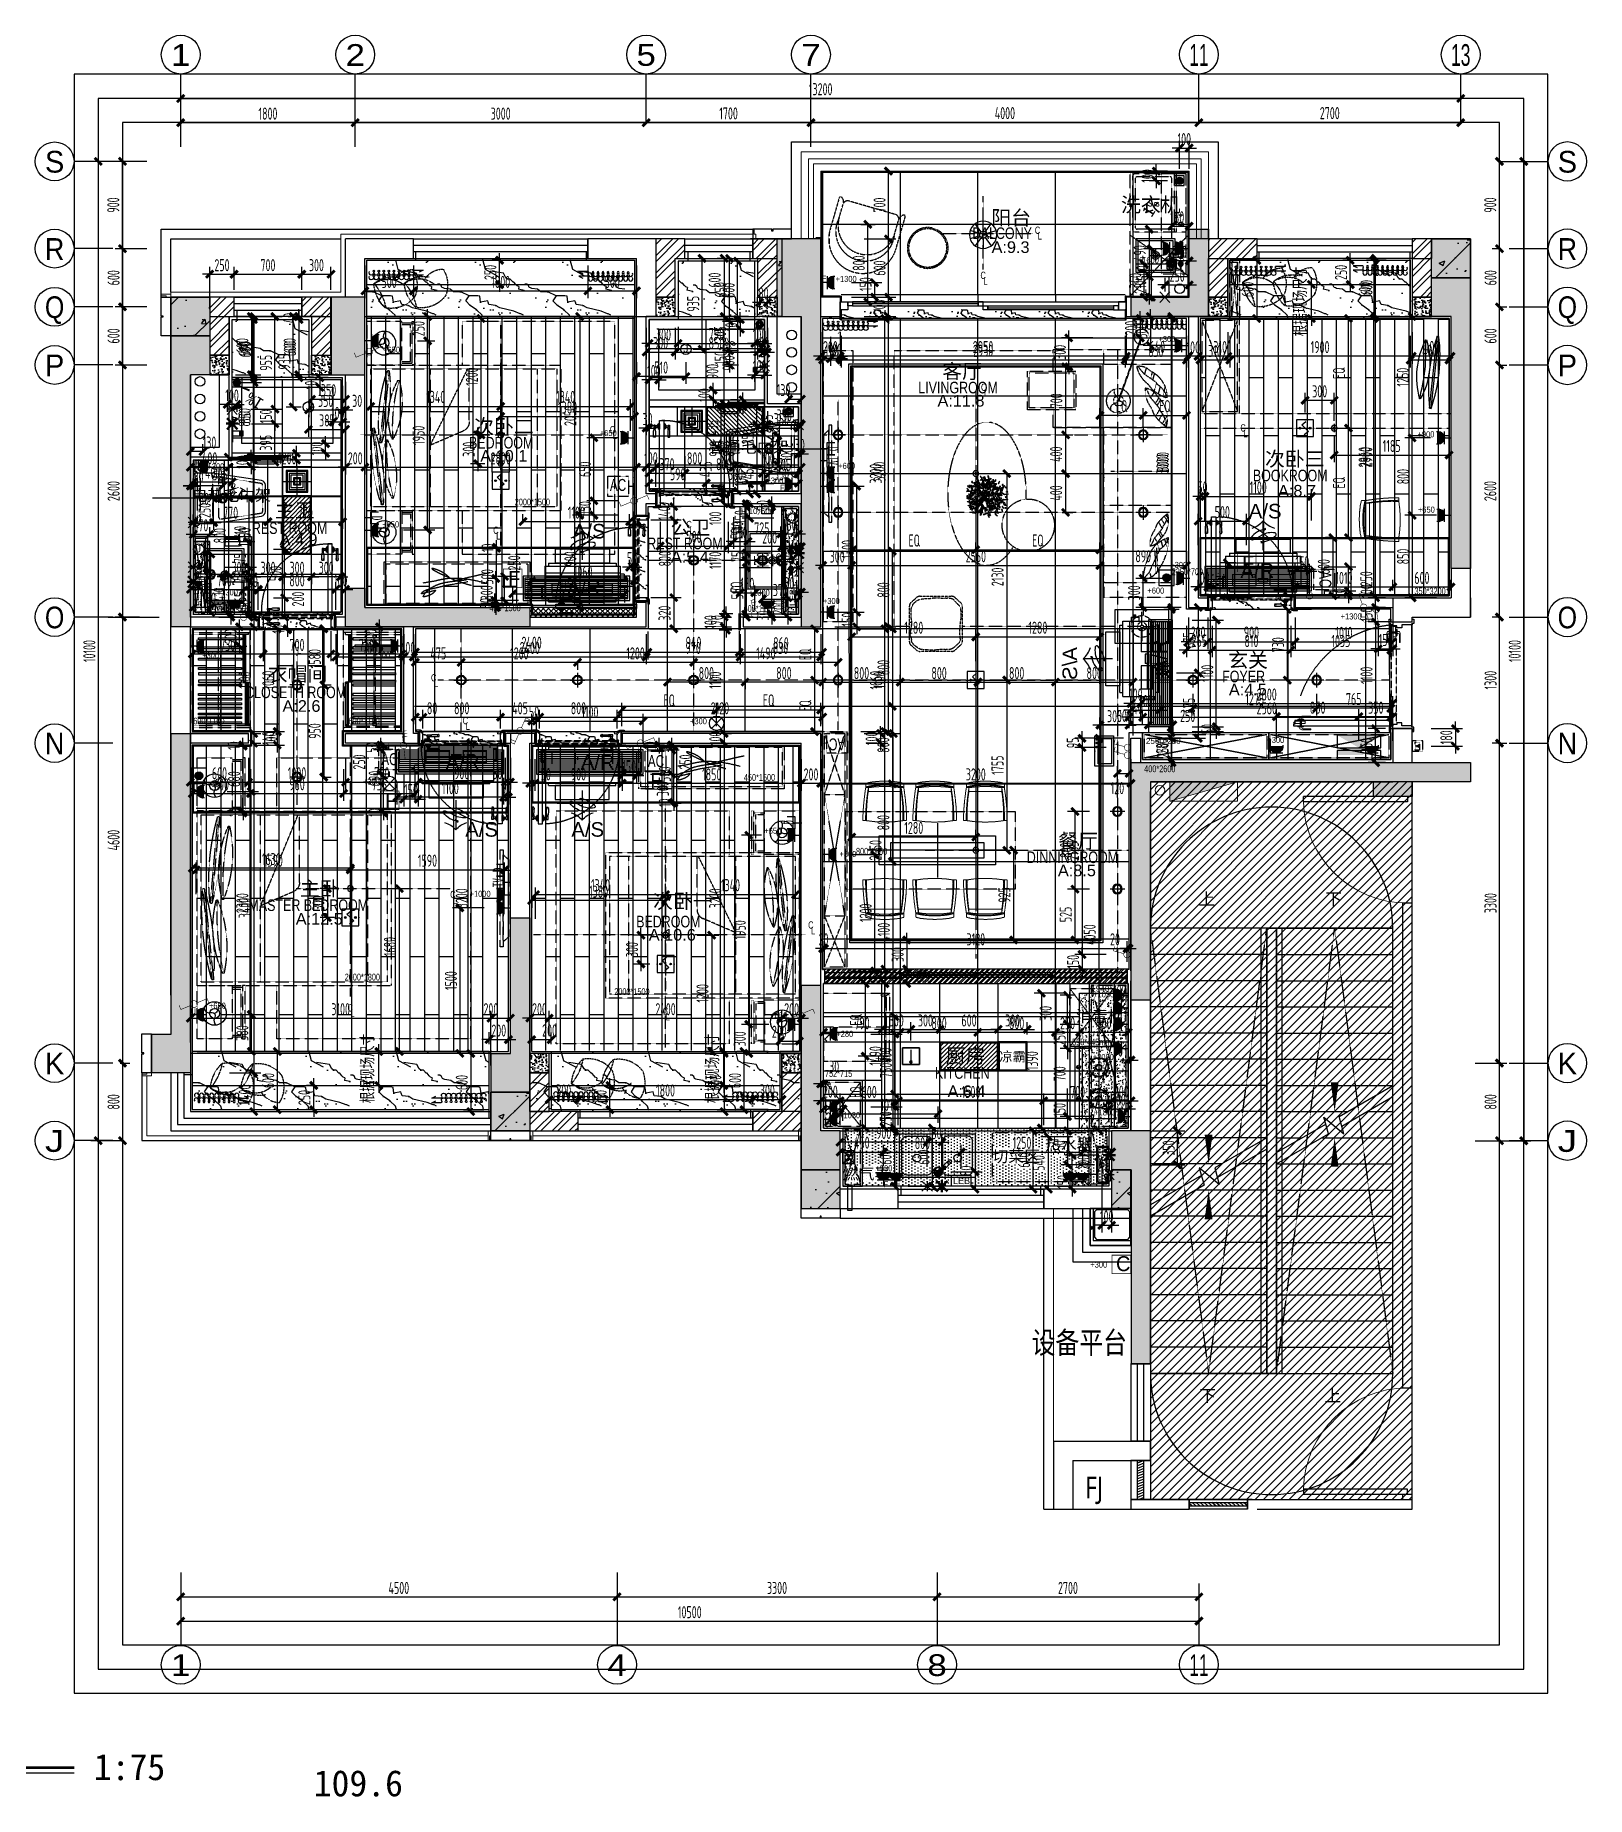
# Model space of a CAD drawing. Header units: millimetres. Extents: x 24675 to 175386, y -87697 to -40478.
# Drawn here: x 121053 to 137053, y -61503 to -43334 of the extents above; entities that cross this region are included whole.
import ezdxf
from ezdxf.enums import TextEntityAlignment as Align

# ---------------------------------------------------------------- set-up
doc = ezdxf.new("R2010")
doc.units = ezdxf.units.MM
doc.header["$LTSCALE"] = 10
doc.header["$MEASUREMENT"] = 0
doc.set_wipeout_variables(frame=1)
for name, pattern in [('__DASH', [0.35, 0.25, -0.1]), ('ACAD_ISO03W100', [30, 12, -18]), ('CENTER', [50.8, 31.75, -6.35, 6.35, -6.35]), ('DASH', [0.35, 0.25, -0.1]), ('M-HIDDEN', [1.875, 1.25, -0.625]), ('Pbo-Phantom', [5.3, 2.8, -0.5, 0.5, -0.5, 0.5, -0.5]), ('XU-90-SF-N1$0$HIDDEN2', [4.7625, 3.175, -1.5875])]:
    doc.linetypes.add(name, pattern=pattern)
for name, color, linetype in [('!PboRC-CoveLight', 120, 'Pbo-Phantom'), ('7-插座', 3, 'Continuous'), ('__附着_S88-LYGC-YTC-10_SEN147J2_设计区$0$PUB_HATCH', 8, 'Continuous'), ('A-AXIS', 150, 'Continuous'), ('A-STAIR', 62, 'Continuous'), ('A-WALL', 2, 'Continuous'), ('A_SURFACE', 9, 'Continuous'), ('AD-建筑尺寸', 44, 'Continuous'), ('AD-玻璃幕墙、窗', 12, 'Continuous'), ('AR-新墙填充', 250, 'Continuous'), ('AXIS-SOCET', 2, 'Continuous'), ('AXIS_TEXT', 7, 'Continuous'), ('C-顶面灯具、灯带', 22, 'Continuous'), ('CW-SWITCH', 50, 'DASH'), ('CW-SWITCH-LINE', 4, 'DASH'), ('DG-DRAINAGE', 1, 'Continuous'), ('DOOR', 60, 'Continuous'), ('DQ-GZ', 40, 'Continuous'), ('DQ-GZ-DASH', 40, 'DASH'), ('DQ-GZ-HATCH', 9, 'Continuous'), ('DS-DRAPERY', 32, 'Continuous'), ('e-开关', 3, 'Continuous'), ('E_WINDOW', 143, 'Continuous'), ('EM-ELEC', 2, 'Continuous'), ('EQUIP-消防', 3, 'Continuous'), ('F-活动家具', 136, 'DASH'), ('FC-FLOOR DRAIN【地漏】', 12, 'Continuous'), ('FC-分界线', 136, 'Continuous'), ('FC-地面造型', 136, 'Continuous'), ('FF-DOOR【门】', 60, 'Continuous'), ('FF-DOOR【门套】', 60, 'Continuous'), ('FF-FINISH【完成面】', 20, 'Continuous'), ('FF-FIXT', 31, 'Continuous'), ('FF-FUAN', 51, 'Continuous'), ('FF-FURN', 51, 'Continuous'), ('FF-HIGH-CABINET', 30, 'Continuous'), ('FF-TEXT', 50, 'Continuous'), ('FF-固定家具(吊柜不落地、不到顶)', 30, 'Continuous'), ('FF-固定家具(矮柜落地、不到顶)', 30, 'Continuous'), ('FF-固定家具(高柜落地、到顶)', 30, 'Continuous'), ('FF-平面灯具', 22, 'Continuous'), ('FF-活动家具', 51, 'Continuous'), ('FF1-固定家具(不落地、到顶)', 30, 'Continuous'), ('FF1-完成面', 20, 'Continuous'), ('FF1-平面中英文字', 50, 'Continuous'), ('FF2-植物', 86, 'Continuous'), ('FF2-洁具及配件(地坪图不显示)', 31, 'Continuous'), ('FF2-活动家具', 51, 'Continuous'), ('FF2-门', 60, 'Continuous'), ('FL11DJGVE11电力平面图$0$E-POWR-DEVC', 3, 'Continuous'), ('GAS', 6, 'Continuous'), ('IFF-FURN-DETAIL', 250, 'Continuous'), ('M-CZ', 12, 'Continuous'), ('mat', 156, 'Continuous'), ('P-ANNO-DIMS', 250, 'Continuous'), ('P-平面看线', 8, 'Continuous'), ('PD', 1, 'Continuous'), ('RC-A.C-1', 1, 'Continuous'), ('RC-FIN', 30, 'Continuous'), ('RC-LIGHT', 2, 'Continuous'), ('RC-LTG', 2, 'Continuous'), ('RC-TEXT', 50, 'Continuous'), ('RC-天花灯具', 2, 'Continuous'), ('RC-天花灯带', 2, 'Continuous'), ('RC-天花设备', 1, 'Continuous'), ('RC-天花造型', 30, 'Continuous'), ('RC-天花造型线', 30, 'Continuous'), ('RC-空调设备', 12, 'Continuous'), ('W-文字', 50, 'Continuous'), ('W-虚线家具之建筑家具', 8, 'DASH'), ('WALL', 160, 'Continuous'), ('wipess', 5, 'Continuous'), ('WIRE-照明', 11, 'Continuous'), ('家具图案', 8, 'Continuous'), ('智能化', 8, 'Continuous'), ('标注', 2, 'Continuous'), ('洁具', 155, 'Continuous'), ('燃气管道', 6, 'Continuous')]:
    doc.layers.add(name, color=color, linetype=linetype)
for name, color, linetype, lineweight in [('J-金属幕墙', 34, 'Continuous', 13), ('L-栏杆扶手', 73, 'Continuous', 13), ('S-下方看线', 175, 'Continuous', 9), ('五金', 252, 'Continuous', 20), ('厨卫', 154, 'Continuous', 0), ('燃气标注', 3, 'Continuous', 30), ('燃气管件', 6, 'Continuous', 30)]:
    doc.layers.add(name, color=color, linetype=linetype, lineweight=lineweight)
doc.styles.add('_TCH_WINDOW', font='JZFZ_ENA', dxfattribs={"width": 0.7, "height": 5, "bigfont": 'JZFZ_CNB'})
doc.styles.add('_TEL_DIM', font='SIMPLEX', dxfattribs={"width": 0.8, "height": 3.5, "bigfont": 'HZTXT'})
doc.styles.add('Arch', font='hbsmall.shx', dxfattribs={"width": 0.75, "bigfont": 'hztxt.shx'})
doc.styles.add('Arial', font='arial.ttf')
doc.styles.add('AXIS', font='arial.ttf')
doc.styles.add('CCD-HB', font='hbsmall.shx')
doc.styles.add('CCD_DIM', font='archs.shx', dxfattribs={"width": 0.7})
doc.styles.add('COMPLEX', font='COMPLEX')
doc.styles.add('HIC Notes', font='arial.ttf')
doc.styles.add('st', font='')
doc.styles.get("Standard").update_dxf_attribs({"font": 'arial.ttf'})
doc.styles.add('T8-文字$0$宋体', font='simhei.ttf', dxfattribs={"width": 0.8})
doc.styles.add('XZC', font='SIMPLEX.SHX', dxfattribs={"width": 0.7, "bigfont": 'hztxt.shx'})
doc.styles.add('图列样式', font='', dxfattribs={"width": 0.6})
doc.styles.add('數字', font='')
doc.styles.add('文字标注', font='')
doc.styles.add('黑体', font='simhei.ttf', dxfattribs={"width": 0.8})
doc.styles.get('st').set_extended_font_data('SimSun')
doc.styles.get('图列样式').set_extended_font_data('SimSun')
doc.styles.get('數字').set_extended_font_data('Century Gothic')
doc.styles.get('文字标注').set_extended_font_data('SimSun')
doc.linetypes.add('LED_LINE', pattern='A,12.7,-5.08,["LED",XZC,S=2.54,R=0,X=-2.54,Y=-1.27],-6.35', length=24.13)
doc.dimstyles.new('1-50', dxfattribs={"dimscale": 50, "dimtxt": 2.5, "dimasz": 1.5, "dimexe": 1.5, "dimexo": 1.5, "dimgap": 0.6, "dimtad": 1, "dimdec": 0, "dimrnd": 5, "dimzin": 0, "dimdsep": 46, "dimtxsty": 'CCD_DIM', "dimblk": 'ARCHTICK', "dimcen": 0.125, "dimclrd": 44, "dimclre": 44, "dimclrt": 50, "dimadec": 0, "dimazin": 0, "dimtfac": 1, "dimtdec": 0, "dimtix": 1, "dimtmove": 2, "dimatfit": 3, "dimldrblk": 'DOT', "dimfxl": 5, "dimfxlon": 1, "dimtvp": 1, "dimtolj": 1, "dimtzin": 0, "dimarcsym": 0})
pattern_1 = [(45, (0, 0), (-88.3883, 88.3883), []), (45, (58.93, 0), (-88.3883, 88.3883), [])]
pattern_2 = [(127.5, (0, 0), (-57.804713, -1.8898), [0, -45.6, 0, -51, 0, -48.75]), (97.5, (0, 0), (-84.66438, 53.0933), [0, -24.6, 0, -41.1, 0, -15.75]), (57.5, (-2e-15, -36.9), (-0.169772, 93.424256), [0, -15, 0, -54, 0, -70.5]), (47.5, (-2e-15, -36.9), (-26.330267, 90.1838), [0, -7.5, 0, -35.4, 0, -40.5])]

msp = doc.modelspace()

# ---------------------------------------------------------------- texts
at = {"layer": 'EM-ELEC', "color": 3, "style": '數字', "width": 0.85}
for s, p in [('F', (132777.8, -45577.4, -1482.1)), ('F', (132910.9, -45577.4, -1482.1)), ('F', (122727, -47744.2, -1482.1)), ('F', (128756.3, -48001.3, -1482.1)), ('F', (123074.5, -49276.1, -1482.1)), ('F', (128581, -49278.1, -1482.1)), ('U', (122679.1, -51088.6, -1489)), ('U', (122683.6, -53401.1, -1489)), ('F', (129825.8, -55187, -1482.1)), ('F', (129952.9, -55179.9, -1482.1))]:
    msp.add_text(s, height=62.4, dxfattribs=at).set_placement(p, align=Align.MIDDLE)
at = {"layer": 'EM-ELEC', "color": 40, "style": '數字', "width": 0.85}
for s, p in [('+1600', (132532.4, -45655.8, -1475.2)), ('+550', (132812.2, -45655.8, -1475.2)), ('+650', (124727.8, -46578.6, -1475.2)), ('+650', (126962.3, -47437.8)), ('+300', (122916.1, -47781.5, -1475.2)), ('+600', (129421.4, -47775.8, -1475.2)), ('+300', (128680.4, -47927.7, -1475.2)), ('+650', (124718.8, -48379.1, -1475.2)), ('+1300', (123034.7, -49080.9, -1475.2)), ('+1300', (128520.2, -49082.9, -1475.2)), ('+300', (129263.2, -49169.6, -2950.5)), ('+1300', (134623.8, -49329, -1475.2)), ('+300', (122861.5, -49728.7, -1475.2)), ('+300', (124625.5, -49725, -1475.2)), ('+300', (127892.8, -50409.3, -1468.3)), ('+300', (133846.8, -50603, -1475.2)), ('+650', (122908, -51055.9, -1475.2)), ('+300', (124519.8, -51031.3, -1468.3)), ('+650', (128659.5, -51538.4, -1475.2)), ('+300', (129434, -51779.3, -1475.2)), ('+1000', (125641.2, -52189.6, -1475.2)), ('+1030', (132071.7, -53227.1, -1475.2)), ('+650', (122932, -53343.8, -1475.2)), ('+650', (128721.7, -53443.1, -1475.2)), ('+530', (132063.7, -53540.1, -1475.2)), ('+280', (129402, -53634)), ('+2080', (132067.7, -53873.2, -1475.2)), ('+1030', (129451.5, -54473.3, -1475.2)), ('+1800', (132082.2, -54444.2)), ('+530', (129805.6, -55020.9)), ('+1030', (131832.7, -54986.1, -1475.2)), ('+300', (132020.8, -56014.2, -1468.3))]:
    msp.add_text(s, height=62.4, dxfattribs=at).set_placement(p, align=Align.MIDDLE)
at = {"layer": 'FC-地面造型', "color": 2, "style": 'st'}
for rotation, p in [(58.24363, (132564.8, -45219.4, 0)), (58.24363, (128195.1, -46653.9, 0)), (148.24363, (123418.7, -47100.4, 0)), (58.24363, (128638, -47548.9, 0)), (148.24363, (123234.5, -48036.2, 0))]:
    msp.add_text('1%%%', height=125, rotation=rotation, dxfattribs=at).set_placement(p)
at = {"layer": 'FF-TEXT', "style": 'CCD-HB', "width": 0.7}
for s, p in [('2000*1500', (125998.4, -48184.1)), ('600*820', (122876.9, -49259)), ('450*1500', (125737.4, -49274.7)), ('600*1110', (128358.9, -49283.3, 0)), ('600*1100', (122683.2, -50442.7)), ('600*1100', (124283.2, -50442.7)), ('400*2600', (132489.4, -50935.6)), ('450*1500', (128361.3, -51024.7)), ('800*1650', (129517.2, -51786.2)), ('2000*1800', (124244.4, -53084.1)), ('2000*1500', (127024.4, -53234.1)), ('598*445mm', (131746.3, -53752.5)), ('752*715', (129197.5, -54078.7, 0))]:
    msp.add_text(s, height=70.4, dxfattribs=at).set_placement(p)
at = {"layer": 'FF-TEXT', "style": 'st'}
for s, p in [('1:75', (122025.8, -61197.9)), ('109.6', (124385.2, -61365.2))]:
    msp.add_text(s, height=270.67, dxfattribs=at).set_placement(p, align=Align.MIDDLE)
at = {"layer": 'FF1-平面中英文字'}
for s, height, style, p in [('洗衣机', 150, 'st', (132557.4, -45078.7, 0)), ('A:9.3', 120, 'Arial', (131111.4, -45520.3)), ('A:11.8', 120, 'Arial', (130600.2, -47104)), ('普通毛巾架', 120, 'Arial', (128410.7, -47578.1)), ('A:10.1', 120, 'Arial', (125885.5, -47672.5, 0)), ('电热毛巾架', 120, 'Arial', (123074.7, -48076.1)), ('A:8.7', 120, 'Arial', (134065.3, -48032.7, 0)), ('1110*600', 60, 'Arial', (128495.2, -48242.7)), ('A:4.9', 120, 'Arial', (123768.1, -48533.9, 0)), ('A:5.4', 120, 'Arial', (127804.4, -48714.8)), ('800*600', 60, 'Arial', (123120.2, -49247.7)), ('A:4.5', 120, 'Arial', (133558.2, -50083.8)), ('A:2.6', 120, 'Arial', (123798.9, -50252.6)), ('2560*280', 60, 'Arial', (132686.1, -50613.6)), ('A:8.5', 120, 'Arial', (131795.5, -51948.5)), ('A:12.5', 120, 'Arial', (123982.5, -52447.9)), ('A:10.6', 120, 'Arial', (127622.6, -52612, 0)), ('1940*400', 60, 'Arial', (132122.7, -53167.3)), ('A:6.4', 120, 'Arial', (130657.7, -54225.6)), ('热水器', 120, 'Arial', (131711.9, -54773)), ('燃气表', 120, 'Arial', (129625.3, -55071.6))]:
    msp.add_text(s, height=height, dxfattribs=dict(at, style=style)).set_placement(p, align=Align.MIDDLE)
for s, height, style, p in [('阳台', 150, 'st', (130913.4, -45291.9)), ('客厅', 150, 'st', (130407.1, -46875.5)), ('次卧二', 150, 'st', (125578.9, -47444.1, 0)), ('次卧三', 150, 'st', (133735, -47779.2, 0)), ('主卫', 150, 'st', (123526.1, -48308.6)), ('公卫', 150, 'st', (127605.5, -48486.3)), ('玄关', 150, 'st', (133356, -49855.3)), ('衣帽间', 150, 'st', (123451.3, -49997.2)), ('餐厅', 150, 'st', (131602.4, -51720)), ('主卧', 150, 'st', (123783, -52209.9)), ('次卧一', 150, 'st', (127424.6, -52340.3, 0)), ('上', 125, 'st', (133049, -52305.6)), ('下', 125, 'st', (134358.3, -52305.6)), ('消毒柜', 120, 'Arial', (131786, -53512.4)), ('厨房', 150, 'st', (130443.1, -53936.4)), ('切菜区', 120, 'Arial', (130923.8, -54957.1, 0)), ('下', 125, 'st', (133058.3, -57428)), ('上', 125, 'st', (134349, -57428))]:
    msp.add_text(s, height=height, dxfattribs=dict(at, style=style)).set_placement(p)
at = {"layer": 'FF1-平面中英文字', "style": 'CCD-HB', "width": 0.8}
for s, p in [('BALCONY', (130717.8, -45436.4)), ('LIVINGROOM', (130159.9, -47028.3)), ('BEDROOM', (125526.7, -47596.9, 0)), ('BOOKROOM', (133609.8, -47935.4)), ('REST ROOM', (123287.5, -48478.1)), ('REST ROOM', (127364.4, -48635.8)), ('FOYER', (133293.2, -50008.2)), ('CLOSETH ROOM', (123217.7, -50171.5)), ('DINNINGROOM', (131278.7, -51872.8)), ('MASTER BEDROOM', (123252.3, -52366.8)), ('BEDROOM', (127250.6, -52536.3, 0)), ('KITCHEN', (130331.4, -54097.4))]:
    msp.add_text(s, height=120, dxfattribs=at).set_placement(p)
at = {"layer": 'W-虚线家具之建筑家具', "style": 'T8-文字$0$宋体', "width": 0.8}
msp.add_text('设备平台', height=225.32, dxfattribs=at).set_placement((131328.1, -56931))
at = {"layer": 'W-虚线家具之建筑家具', "insert": (131880.8, -58199.9), "char_height": 225.316, "attachment_point": 1, "style": 'T8-文字$0$宋体'}
msp.add_mtext_dynamic_manual_height_columns('{\\fMicrosoft YaHei|b0|i0|c134|p34;FJ}', width=2400, gutter_width=1750, heights=[0], dxfattribs=at)
at = {"layer": '标注', "color": 50, "style": 'Arial'}
for s, p in [('A/S', (133567.9, -48317.9)), ('A/S', (126597.3, -48525.1, 0)), ('A/R', (133481.5, -48931.8, 0)), ('A/R', (126537.4, -49107.3, 0)), ('A/R', (125286.5, -50905, 0)), ('A/R', (126679.4, -50905, 0)), ('A/S', (125487.8, -51600.6, 0)), ('A/S', (126581.8, -51600.6, 0))]:
    msp.add_text(s, height=150, dxfattribs=at).set_placement(p)
at = {"layer": '标注', "color": 50, "style": 'Arial', "text_generation_flag": 4}
msp.add_text('A/S', height=150, rotation=270, dxfattribs=at).set_placement((131797.3, -49644.6))

# ---------------------------------------------------------------- blocks, each defined once
blk = doc.blocks.new('TYY78')
at = {"color": 0, "linetype": 'DASH'}
for p, q in [((238998, -67654, 0), (236998, -67654, 0)), ((236998, -67654, 0), (236998, -69454, 0)), ((238998, -69454, 0), (238998, -67654, 0)), ((238998, -69454, 0), (236998, -69454, 0))]:
    blk.add_line(p, q, dxfattribs=at)
at = {"color": 250, "linetype": 'DASH'}
for p, q in [((238958, -67694, 0), (237038, -67694, 0)), ((237038, -67694, 0), (237038, -69414, 0)), ((237238, -69414, 0), (237238, -67694, 0)), ((238344, -69414, 0), (238344, -67694, 0)), ((238769, -67714, 0), (238786, -67712, 0)), ((238769, -67714, 0), (238848, -68607, 0)), ((238786, -67712, 0), (238865, -68605, 0)), ((238958, -69414, 0), (238958, -67694, 0)), ((238676, -67810, 0), (238664, -67812, 0)), ((238925, -68453, 0), (238831, -69394, 0)), ((238942, -68455, 0), (238848, -69396, 0)), ((238942, -68455, 0), (238925, -68453, 0)), ((238728, -68568, 0), (238740, -68567, 0)), ((238801, -68573, 0), (238789, -68571, 0)), ((238848, -68607, 0), (238865, -68605, 0)), ((238722, -69327, 0), (238734, -69329, 0)), ((238831, -69394, 0), (238848, -69396, 0)), ((238958, -69414, 0), (237038, -69414, 0))]:
    blk.add_line(p, q, dxfattribs=at)
at = {"color": 250, "linetype": 'DASH', "elevation": 0}
blk.add_lwpolyline([(238344, -68629), (238004, -68483, -0.300124), (237943, -68391), (237943, -67694)], format="xyb", dxfattribs=at)
blk.add_lwpolyline([(238344, -68629), (237958, -67694)], dxfattribs=at)
at = {"color": 250, "linetype": 'DASH'}
for centre, radius, start, end in [((241124, -67955, 0), 2368, 174.1573, 195.9657), ((236510, -68364, 0), 2368, 354.1573, 15.9657), ((239908, -68088, 0), 1274, 167.4699, 202.1468), ((235980, -68418, 0), 2752, 356.8791, 12.7376), ((237614, -68280, 0), 1162, 345.734, 23.8828), ((241460, -69182, 0), 2637, 163.9423, 184.6029), ((236313, -68667, 0), 2637, 343.9423, 4.6029), ((239966, -69056, 0), 1273, 157.6041, 192.2895), ((236042, -68709, 0), 2751, 347.0156, 2.878), ((237675, -68854, 0), 1161, 335.8677, 14.0259)]:
    blk.add_arc(centre, radius, start, end, dxfattribs=at)
blk = doc.blocks.new('RGYY')
at = {"layer": 'FF-活动家具', "linetype": 'DASH'}
for p, q in [((-357673, -86193), (-359673, -86193)), ((-359673, -86193), (-359673, -87693)), ((-357673, -87693), (-357673, -86193)), ((-357673, -87693), (-359673, -87693))]:
    blk.add_line(p, q, dxfattribs=at)
at = {"layer": 'FF-活动家具', "color": 59, "linetype": 'DASH'}
for p, q in [((-357713, -86233), (-359633, -86233)), ((-357903, -86254), (-357886, -86251)), ((-357995, -86349), (-358007, -86351))]:
    blk.add_line(p, q, dxfattribs=at)
at = {"layer": 'FF-活动家具', "color": 250, "linetype": 'DASH'}
for p, q in [((-359633, -86233), (-359633, -87653)), ((-359433, -87653), (-359433, -86233)), ((-358328, -87653), (-358328, -86233)), ((-357903, -86254), (-357824, -86996)), ((-357886, -86251), (-357807, -86994)), ((-357713, -87653), (-357713, -86233)), ((-357747, -86842), (-357841, -87633)), ((-357730, -86844), (-357747, -86842)), ((-357944, -86957), (-357932, -86956)), ((-357871, -86962), (-357883, -86960)), ((-357730, -86844), (-357824, -87635)), ((-357824, -86996), (-357807, -86994)), ((-357950, -87566), (-357938, -87568)), ((-357713, -87653), (-359633, -87653)), ((-357841, -87633), (-357824, -87635))]:
    blk.add_line(p, q, dxfattribs=at)
blk.add_lwpolyline([(-358328, -87018), (-358668, -86872, -0.300124), (-358729, -86780), (-358729, -86233)], format="xyb", dxfattribs=at)
blk.add_lwpolyline([(-358328, -87018), (-358713, -86233)], dxfattribs=at)
for centre, radius, start, end in [((-356264, -86454), 1651, 173.0096, 199.145), ((-359445, -86793), 1651, 353.0096, 19.145), ((-357205, -86573), 832, 164.4953, 207.4838), ((-359720, -86837), 1781, 356.1275, 15.8516), ((-358657, -86725), 761, 342.3636, 29.6155), ((-355972, -87455), 1878, 160.946, 185.4461), ((-357147, -87348), 832, 152.207, 195.2038), ((-359659, -87071), 1780, 343.8414, 3.5694), ((-358597, -87189), 761, 330.0749, 17.3358), ((-359599, -87022), 1878, 340.946, 5.4461)]:
    blk.add_arc(centre, radius, start, end, dxfattribs=at)
blk = doc.blocks.new('A$C60777E67')
at = {"layer": 'RC-天花灯具', "color": 2}
blk.add_circle((50, 50), 50, dxfattribs=at)
at = {"layer": 'RC-天花灯具', "color": 1}
blk.add_circle((50, 50), 40, dxfattribs=at)
blk = doc.blocks.new('A$C123B414E')
at = {"layer": 'RC-天花灯具', "color": 1}
for p, q in [((2.25, 0), (-2.25, 0)), ((0, 2.25), (0, -2.25))]:
    blk.add_line(p, q, dxfattribs=at)
at = {"layer": 'RC-天花灯具', "color": 2}
blk.add_circle((0, 0), 1.5, dxfattribs=at)
at = {"layer": 'RC-天花灯具', "xscale": 0.0299999992985296, "yscale": 0.0299999992985296, "zscale": 0.0299999992985296}
blk.add_blockref('A$C60777E67', (-1.5, -1.5), dxfattribs=at)
blk = doc.blocks.new('*U77')
at = {"layer": 'RC-天花灯具', "color": 0, "xscale": 33.33333333333333, "yscale": 33.33333333333333, "zscale": 33.33333333333333}
blk.add_blockref('A$C123B414E', (-296, 3485), dxfattribs=at)
at = {"layer": 'RC-TEXT', "color": 2, "style": '黑体', "width": 3.004934}
blk.add_attdef('L', text='', height=50, dxfattribs=at).set_placement((-189, 3550), (-81, 3550), align=Align.FIT)
blk = doc.blocks.new('BVCNVBNVBMN')
at = {"linetype": 'ByBlock'}
for points in [[(208424, -52988), (208624, -52988), (208624, -53888), (207824, -53888), (207824, -53688), (208424, -53688), (208424, -52988)], [(199724, -56688), (199924, -56688), (199924, -56888), (201624, -56888), (201624, -57088), (199724, -57088)]]:
    blk.add_hatch(color=8, dxfattribs=at).paths.add_polyline_path(points)
at = {"layer": 'DQ-GZ-HATCH'}
h = blk.add_hatch(dxfattribs=at)
h.set_pattern_fill('ARMORED', color=256, scale=80, style=0)
h.set_pattern_definition([(50, (229917.86, 14706.4), (573.808, -50.2017), [60, -660]), (355, (229917.86, 14706.4), (-111.001, 601.7537), [48, -528]), (100.4514, (229965.7, 14702.24), (462.8075, 551.5516), [50.992, -560.9137]), (46.1842, (229917.9, 14866.4), (853.793, -132.415), [90, -990]), (96.6356, (229989, 14855.4), (747.73, 779.294), [76.488, -841.37]), (351.1842, (229917.9, 14866.4), (747.73, 779.295), [72, -792]), (21, (229997.86, 14826.4), (477.5256, -322.095), [60, -660]), (326, (229997.86, 14826.4), (194.6523, 580.12), [48, -528]), (71.4514, (230037.66, 14799.6), (672.178, 258.0244), [50.992, -560.9137]), (37.5, (229917.86, 14706.42), (9.7279, 266.3151), [0, -521.6, 0, -536, 0, -530]), (7.5, (229917.86, 14706.42), (210.4556, 315.5294), [0, -305.6, 0, -509.6, 0, -202]), (327.5, (229739.46, 14706.42), (427.05795, -18.0439), [0, -200, 0, -624, 0, -828]), (317.5, (229659.46, 14706.42), (466.549, 80.084), [0, -260, 0, -414.4, 0, -588]), (45, (229917.86, 14706.4), (-282.8427, 282.8427), [])])
h.paths.add_polyline_path([(204174, -53088), (204224, -53088), (204224, -53888), (204174, -53888)])
h = blk.add_hatch(dxfattribs=at)
h.set_pattern_fill('ARMORED', color=256, scale=80, style=0)
h.set_pattern_definition([(50, (235539.5, 16874.6), (573.808, -50.2017), [60, -660]), (355, (235539.5, 16874.6), (-111.001, 601.7537), [48, -528]), (100.4514, (235587.3, 16870.44), (462.8075, 551.5516), [50.992, -560.9137]), (46.1842, (235539.5, 17034.6), (853.793, -132.415), [90, -990]), (96.6356, (235610.6, 17023.6), (747.73, 779.294), [76.488, -841.37]), (351.1842, (235539.5, 17034.6), (747.73, 779.295), [72, -792]), (21, (235619.5, 16994.6), (477.5256, -322.095), [60, -660]), (326, (235619.5, 16994.6), (194.6523, 580.12), [48, -528]), (71.4514, (235659.3, 16967.8), (672.178, 258.0244), [50.992, -560.9137]), (37.5, (235539.48, 16874.62), (9.7279, 266.3151), [0, -521.6, 0, -536, 0, -530]), (7.5, (235539.48, 16874.62), (210.4556, 315.5294), [0, -305.6, 0, -509.6, 0, -202]), (327.5, (235361.08, 16874.62), (427.05795, -18.0439), [0, -200, 0, -624, 0, -828]), (317.5, (235281.1, 16874.6), (466.549, 80.084), [0, -260, 0, -414.4, 0, -588]), (45, (235539.5, 16874.6), (-282.8427, 282.8427), [])])
h.paths.add_polyline_path([(211324, -53488), (210924, -53488), (210924, -53088), (211324, -53088)])
h = blk.add_hatch(dxfattribs=at)
h.set_pattern_fill('ARMORED', color=256, scale=80, style=0)
h.set_pattern_definition([(50, (223967.86, 14106.4), (573.808, -50.2017), [60, -660]), (355, (223967.86, 14106.4), (-111.001, 601.7537), [48, -528]), (100.4514, (224015.7, 14102.24), (462.8075, 551.5516), [50.992, -560.9137]), (46.1842, (223967.86, 14266.4), (853.793, -132.415), [90, -990]), (96.6356, (224039, 14255.4), (747.73, 779.294), [76.488, -841.37]), (351.1842, (223967.9, 14266.4), (747.73, 779.295), [72, -792]), (21, (224047.86, 14226.4), (477.5256, -322.095), [60, -660]), (326, (224047.86, 14226.4), (194.6523, 580.12), [48, -528]), (71.4514, (224087.66, 14199.6), (672.178, 258.0244), [50.992, -560.9137]), (37.5, (223967.86, 14106.42), (9.7279, 266.3151), [0, -521.6, 0, -536, 0, -530]), (7.5, (223967.86, 14106.42), (210.4556, 315.5294), [0, -305.6, 0, -509.6, 0, -202]), (327.5, (223789.46, 14106.42), (427.05795, -18.0439), [0, -200, 0, -624, 0, -828]), (317.5, (223709.46, 14106.42), (466.549, 80.084), [0, -260, 0, -414.4, 0, -588]), (45, (223967.86, 14106.4), (-282.8427, 282.8427), [])])
h.paths.add_polyline_path([(197924, -53688), (198324, -53688), (198324, -54088), (197924, -54088)])
h = blk.add_hatch(dxfattribs=at)
h.set_pattern_fill('ARMORED', color=256, scale=80, style=0)
h.set_pattern_definition([(50, (225839.5, 8074.6), (573.808, -50.2017), [60, -660]), (355, (225839.5, 8074.6), (-111.001, 601.7537), [48, -528]), (100.4514, (225887.3, 8070.44), (462.8075, 551.5516), [50.992, -560.9137]), (46.1842, (225839.5, 8234.6), (853.793, -132.415), [90, -990]), (96.6356, (225910.6, 8223.6), (747.73, 779.294), [76.488, -841.37]), (351.1842, (225839.5, 8234.6), (747.73, 779.295), [72, -792]), (21, (225919.5, 8194.6), (477.5256, -322.095), [60, -660]), (326, (225919.5, 8194.6), (194.6523, 580.12), [48, -528]), (71.4514, (225959.3, 8167.8), (672.178, 258.0244), [50.992, -560.9137]), (37.5, (225839.48, 8074.62), (9.7279, 266.3151), [0, -521.6, 0, -536, 0, -530]), (7.5, (225839.48, 8074.62), (210.4556, 315.5294), [0, -305.6, 0, -509.6, 0, -202]), (327.5, (225661.08, 8074.62), (427.05795, -18.0439), [0, -200, 0, -624, 0, -828]), (317.5, (225581.1, 8074.6), (466.549, 80.084), [0, -260, 0, -414.4, 0, -588]), (45, (225839.5, 8074.6), (-282.8427, 282.8427), [])])
h.paths.add_polyline_path([(201624, -62288), (201224, -62288), (201224, -61888), (201624, -61888)])
h = blk.add_hatch(dxfattribs=at)
h.set_pattern_fill('ARMORED', color=256, scale=80, style=0)
h.set_pattern_definition([(50, (208239.5, 7274.6), (573.808, -50.2017), [60, -660]), (355, (208239.5, 7274.6), (-111.001, 601.7537), [48, -528]), (100.4514, (208287.3, 7270.44), (462.8075, 551.5516), [50.992, -560.9137]), (46.1842, (208239.5, 7434.6), (853.793, -132.415), [90, -990]), (96.6356, (208310.6, 7423.6), (747.73, 779.294), [76.488, -841.37]), (351.1842, (208239.5, 7434.6), (747.73, 779.295), [72, -792]), (21, (208319.5, 7394.6), (477.5256, -322.095), [60, -660]), (326, (208319.5, 7394.6), (194.6523, 580.12), [48, -528]), (71.4514, (208359.3, 7367.8), (672.178, 258.0244), [50.992, -560.9137]), (37.5, (208239.49, 7274.62), (9.7279, 266.3151), [0, -521.6, 0, -536, 0, -530]), (7.5, (208239.49, 7274.62), (210.4556, 315.5294), [0, -305.6, 0, -509.6, 0, -202]), (327.5, (208061.09, 7274.62), (427.05795, -18.0439), [0, -200, 0, -624, 0, -828]), (317.5, (207981.1, 7274.6), (466.549, 80.084), [0, -260, 0, -414.4, 0, -588]), (45, (208239.5, 7274.6), (-282.8427, 282.8427), [])])
h.paths.add_polyline_path([(204424, -63088), (204824, -63088), (204824, -62688), (204424, -62688)])
h = blk.add_hatch(dxfattribs=at)
h.set_pattern_fill('ARMORED', color=256, scale=80, style=0)
h.set_pattern_definition([(50, (211239.5, 7274.6), (573.808, -50.2017), [60, -660]), (355, (211239.5, 7274.6), (-111.001, 601.7537), [48, -528]), (100.4514, (211287.3, 7270.43), (462.8075, 551.5516), [50.992, -560.9137]), (46.1842, (211239.5, 7434.6), (853.793, -132.415), [90, -990]), (96.6356, (211310.6, 7423.6), (747.73, 779.294), [76.488, -841.37]), (351.1842, (211239.5, 7434.6), (747.73, 779.295), [72, -792]), (21, (211319.5, 7394.6), (477.5256, -322.095), [60, -660]), (326, (211319.5, 7394.6), (194.6523, 580.12), [48, -528]), (71.4514, (211359.3, 7367.8), (672.178, 258.0244), [50.992, -560.9137]), (37.5, (211239.48, 7274.62), (9.7279, 266.3151), [0, -521.6, 0, -536, 0, -530]), (7.5, (211239.48, 7274.62), (210.4556, 315.5294), [0, -305.6, 0, -509.6, 0, -202]), (327.5, (211061.08, 7274.62), (427.05795, -18.0439), [0, -200, 0, -624, 0, -828]), (317.5, (210981.1, 7274.6), (466.549, 80.084), [0, -260, 0, -414.4, 0, -588]), (45, (211239.5, 7274.6), (-282.8427, 282.8427), [])])
h.paths.add_polyline_path([(207624, -63088), (207824, -63088), (207824, -62688), (207624, -62688)])
at = {"layer": 'P-ANNO-DIMS'}
for points in [[(204224, -53888), (204424, -53888), (204424, -57088), (204624, -57088), (204624, -53088), (204224, -53088)], [(211324, -53488), (211324, -56488), (211124, -56488), (211124, -53888), (210924, -53888), (210924, -53488)], [(199574, -54488), (199924, -54488), (199924, -53688), (199574, -53688)], [(198324, -54488), (198124, -54488), (198124, -57088), (197924, -57088), (197924, -54088), (198324, -54088)], [(197724, -61288), (197924, -61288), (197924, -58188), (198124, -58188), (198124, -61688), (197724, -61688)], [(211324, -58688), (210724, -58688), (210724, -58838), (210324, -58838), (210324, -58688), (208024, -58688), (208024, -60938), (207824, -60938), (207824, -58488), (211324, -58488)], [(201224, -61488), (201424, -61488), (201424, -60088), (201624, -60088), (201624, -61888), (201224, -61888)], [(204824, -62288), (204624, -62288), (204624, -60788), (204424, -60788), (204424, -62688), (204824, -62688)], [(207624, -62688), (207824, -62688), (207824, -64688), (208024, -64688), (208024, -62288), (207624, -62288)]]:
    blk.add_hatch(color=8, dxfattribs=at).paths.add_polyline_path(points)
at = {"color": 8, "linetype": 'ByBlock', "elevation": 0}
for points in [[(208424, -52988), (208624, -52988), (208624, -53888), (207824, -53888), (207824, -53688), (208424, -53688), (208424, -52988)], [(199724, -56688), (199924, -56688), (199924, -56888), (201624, -56888), (201624, -57088), (199724, -57088), (199724, -56688)]]:
    blk.add_lwpolyline(points, close=True, dxfattribs=at)
at = {"color": 6}
for points in [[(204174, -53088), (204224, -53088), (204224, -53888), (204174, -53888)], [(204224, -53888), (204424, -53888), (204424, -57088), (204624, -57088), (204624, -53088), (204224, -53088)], [(211324, -53488), (210924, -53488), (210924, -53088), (211324, -53088)], [(211324, -53488), (211324, -56488), (211124, -56488), (211124, -53888), (210924, -53888), (210924, -53488)], [(197924, -53688), (198324, -53688), (198324, -54088), (197924, -54088)], [(199574, -54488), (199924, -54488), (199924, -53688), (199574, -53688)], [(198324, -54488), (198124, -54488), (198124, -57088), (197924, -57088), (197924, -54088), (198324, -54088)], [(197724, -61288), (197924, -61288), (197924, -58188), (198124, -58188), (198124, -61688), (197724, -61688)], [(211324, -58688), (210724, -58688), (210724, -58838), (210324, -58838), (210324, -58688), (208024, -58688), (208024, -60938), (207824, -60938), (207824, -58488), (211324, -58488)], [(201224, -61488), (201424, -61488), (201424, -60088), (201624, -60088), (201624, -61888), (201224, -61888)], [(204824, -62288), (204624, -62288), (204624, -60788), (204424, -60788), (204424, -62688), (204824, -62688)], [(201624, -62288), (201224, -62288), (201224, -61888), (201624, -61888)], [(207624, -62688), (207824, -62688), (207824, -64688), (208024, -64688), (208024, -62288), (207624, -62288)], [(204424, -63088), (204824, -63088), (204824, -62688), (204424, -62688)], [(207624, -63088), (207824, -63088), (207824, -62688), (207624, -62688)]]:
    blk.add_lwpolyline(points, close=True, dxfattribs=at)
blk = doc.blocks.new('$TCHSYS$WIN2D')
for p, q in [((-0.5, 0.5), (0.5, 0.5)), ((-0.5, 0.5), (-0.5, -0.5)), ((0.5, 0.5), (0.5, -0.5)), ((0.5, 0.167), (-0.5, 0.167)), ((0.5, -0.167), (-0.5, -0.167)), ((-0.5, -0.5), (0.5, -0.5))]:
    blk.add_line(p, q)
blk = doc.blocks.new('A$C45585AEA')
at = {"layer": '厨卫'}
blk.add_hatch(color=1, dxfattribs=at).paths.add_polyline_path([(0, 700), (0, 0), (200, 0)])
at = {"layer": '厨卫', "color": 1}
blk.add_line((0, 700), (200, 0), dxfattribs=at)
blk.add_lwpolyline([(0, 0), (200, 0), (200, 700), (0, 700)], close=True, dxfattribs=at)
blk = doc.blocks.new('A$C66E3334A')
at = {"color": 250, "linetype": 'DASH'}
blk.add_wipeout([(745, 3), (750, 180), (750, 375), (715, 533), (691, 583), (606, 670), (490, 732), (312, 745), (190, 701), (85, 613), (15, 481), (0, 319), (0, 195), (0, 15), (8, 2), (24, 3), (41, 15), (64, 48), (60, 60), (79, 31), (86, 18), (105, 20), (638, 20), (671, 31), (679, 39), (690, 60), (694, 36), (711, 13), (732, 0)], dxfattribs=at).dxf.layer = 'FF-FUAN'
at = {"layer": 'FF-活动家具', "linetype": 'DASH'}
for p, q in [((60, 225), (60, 60)), ((690, 225), (690, 60))]:
    blk.add_line(p, q, dxfattribs=at)
blk.add_lwpolyline([(638, 20, 0.350781), (690, 60, 0.319161), (732, 0, 0.464293), (750, 15), (750, 375, 1), (0, 375), (0, 15, 0.604781), (24, 3, 0.291077), (60, 60, 0.350781), (112, 20)], format="xyb", close=True, dxfattribs=at)
for centre, radius, start, end in [((375, 290), 322, 348.3383, 191.6617), ((375, 225), 315, 0, 180)]:
    blk.add_arc(centre, radius, start, end, dxfattribs=at)
blk = doc.blocks.new('sdasdad')
at = {"color": 30, "linetype": 'DASH'}
blk.add_wipeout([(180783, -1750423), (180628, -1750338), (180454, -1750250), (180298, -1750209), (180242, -1750208), (180125, -1750245), (180018, -1750320), (179926, -1750473), (179910, -1750602), (179941, -1750735), (180027, -1750857), (180164, -1750944), (180275, -1751000), (180436, -1751082), (180451, -1751080), (180457, -1751066), (180454, -1751045), (180435, -1751009), (180423, -1751008), (180457, -1751004), (180472, -1751003), (180478, -1750985), (180720, -1750511), (180725, -1750476), (180722, -1750465), (180708, -1750446), (180731, -1750453), (180759, -1750448), (180780, -1750435)], dxfattribs=at).dxf.layer = 'FF-FUAN'
at = {"layer": 'FF-FURN', "color": 51, "linetype": 'DASH', "rotation": 63.08687945290079}
blk.add_blockref('A$C66E3334A', (180449, -1751088), dxfattribs=at)
blk = doc.blocks.new('fwfww')
at = {"color": 250}
blk.add_wipeout([(398, -44), (400, 17), (391, 85), (380, 125), (351, 193), (319, 242), (288, 279), (257, 307), (219, 335), (172, 362), (131, 378), (92, 390), (55, 397), (35, 399), (13, 400), (-26, 400), (-68, 395), (-93, 389), (-134, 377), (-165, 365), (-195, 350), (-227, 330), (-261, 304), (-288, 278), (-306, 258), (-326, 233), (-349, 196), (-362, 172), (-380, 126), (-394, 71), (-399, 28), (-400, -7), (-398, -42), (-393, -77), (-384, -113), (-374, -143), (-364, -166), (-329, -229), (-294, -272), (-274, -292), (-252, -311), (-233, -326), (-203, -345), (-186, -355), (-159, -368), (-139, -375), (-89, -390), (-15, -400), (20, -400), (51, -397), (94, -389), (123, -381), (157, -368), (183, -356), (230, -328), (244, -318), (288, -278), (301, -264), (332, -223), (356, -184), (364, -167), (379, -129), (389, -94), (396, -57), (396, -57), (399, -32)], dxfattribs=at).dxf.layer = 'wipess'
at = {"color": 0, "linetype": 'DASH'}
blk.add_circle((0, 0), 400, dxfattribs=at)
at = {"color": 59, "linetype": 'DASH'}
blk.add_circle((0, 0), 375, dxfattribs=at)
blk = doc.blocks.new('锁具横_现代风格')
at = {"layer": 'mat', "color": 252, "linetype": 'ACAD_ISO03W100', "ltscale": 2}
for p, q in [((-4184, 1571), (-4184, 1555)), ((-4184, 1571), (-4184, 1555)), ((-4099, 1605), (-4099, 1615)), ((-4045, 1615), (-4099, 1615)), ((-4090, 1602), (-4096, 1602)), ((-4055, 1602), (-4090, 1602)), ((-4087, 1599), (-4087, 1599)), ((-4086, 1597), (-4059, 1597)), ((-4084, 1597), (-4084, 1590)), ((-4084, 1590), (-4061, 1590)), ((-4060, 1571), (-4084, 1571)), ((-4060, 1555), (-4084, 1555)), ((-4060, 1597), (-4060, 1590)), ((-4060, 1571), (-4060, 1555)), ((-4057, 1599), (-4057, 1599)), ((-4048, 1602), (-4055, 1602)), ((-4045, 1615), (-4045, 1605))]:
    blk.add_line(p, q, dxfattribs=at)
for points in [[(-4181, 1571, -0.28759), (-4175, 1574, 0.060586), (-4164, 1573, -0.212877), (-4163, 1572)], [(-4181, 1555, 0.28759), (-4175, 1552, -0.060586), (-4164, 1553, 0.212877), (-4163, 1554)], [(-4084, 1590, -0.34884), (-4081, 1587), (-4081, 1571)], [(-4061, 1590, 0.311671), (-4064, 1587), (-4064, 1571)]]:
    blk.add_lwpolyline(points, format="xyb", dxfattribs=at)
for centre, radius, start, end in [((-4150, 1152), 421, 84.1517, 94.5775), ((-4150, 1974), 421, 265.4225, 275.8483), ((-4097, 1595), 26.6, 246.1775, 298.0384), ((-4099, 1651), 80.9, 263.7444, 280.1567), ((-4097, 1532), 26.6, 61.9616, 113.8225), ((-4099, 1475), 80.9, 79.8433, 96.2556), ((-4096, 1605), 3, 180, 270), ((-4090, 1599), 2.4, 0, 90), ((-4086, 1599), 1.5, 180, 270), ((-4084, 1590), 0.3, 180, 270), ((-4137, 596), 976, 86.8799, 86.8872), ((-4061, 1590), 0.3, 270, 0), ((-4059, 1599), 1.5, 270, 0), ((-4055, 1599), 2.4, 90, 180), ((-4048, 1605), 3, 270, 0)]:
    blk.add_arc(centre, radius, start, end, dxfattribs=at)
blk = doc.blocks.new('*U50')
at = {"color": 8, "linetype": 'DASH', "ltscale": 500}
blk.add_arc((64, 39, 0), 687, 356.7087, 93.2913, dxfattribs=at)
at = {"layer": 'DOOR', "linetype": 'Continuous'}
blk.add_lwpolyline([(70, 726), (70, 0), (25, 0), (25, 726)], close=True, dxfattribs=at)
at = {"layer": '五金', "color": 3, "xscale": -1, "rotation": 270}
blk.add_blockref('锁具横_现代风格', (-1590, 4738), dxfattribs=at)
at = {"layer": '五金', "color": 3, "rotation": 90}
blk.add_blockref('锁具横_现代风格', (1684, 4738), dxfattribs=at)
blk = doc.blocks.new('*U155')
at = {"layer": 'FF-DOOR【门】', "color": 8, "linetype": 'DASH', "ltscale": 0.5}
for p, q in [((-756, 50, 0), (-756, 49, 0)), ((-756, 50, 0), (-746, 50, 0)), ((-756, 48, 0), (-755, 48, 0)), ((-746, 48, 0), (-747, 48, 0)), ((-746, 50, 0), (-746, 49, 0)), ((-744, 45), (-744, 0)), ((-48, 45), (-48, 0)), ((-44, 50), (-44, 49)), ((-34, 50), (-44, 50)), ((-44, 48), (-43, 48)), ((-36, 39, 0), (-36, 0, 0)), ((-34, 48), (-35, 48)), ((-34, 50), (-34, 49)), ((-40, -3, 0), (-32, -3, 0)), ((-36, 0, 0), (-36, -7, 0))]:
    blk.add_line(p, q, dxfattribs=at)
for points in [[(-754, 45), (-604, 45)], [(-604, 0), (-754, 0), (-754, 45)], [(-48, 33), (-744, 33)], [(-744, 12), (-48, 12)], [(-604, 45), (-604, 40), (-600, 40), (-600, 45)], [(-600, 45), (-38, 45), (-38, 0), (-600, 0)]]:
    blk.add_lwpolyline(points, dxfattribs=at)
at = {"layer": 'FF-DOOR【门】', "color": 8, "linetype": 'DASH', "ltscale": 0.5, "elevation": 0}
blk.add_lwpolyline([(-752, 50), (-750, 50), (-750, 55), (-752, 55)], close=True, dxfattribs=at)
at = {"layer": 'FF-DOOR【门】', "color": 8, "linetype": 'DASH', "ltscale": 0.5}
for points in [[(-604, 40), (-600, 40), (-600, 45), (-604, 45)], [(-604, 5), (-600, 5), (-600, 0), (-604, 0)], [(-38, 50), (-40, 50), (-40, 55), (-38, 55)]]:
    blk.add_lwpolyline(points, close=True, dxfattribs=at)
at = {"layer": 'FF-DOOR【门】', "color": 8, "linetype": 'DASH', "ltscale": 0.5, "elevation": 0}
blk.add_lwpolyline([(-38, -1), (-38, 39), (-34, 39), (-34, -1)], dxfattribs=at)
at = {"layer": 'FF-DOOR【门】', "color": 8, "linetype": 'DASH', "ltscale": 0.5}
for radius in [3, 2.5]:
    blk.add_circle((-36, -3, 0), radius, dxfattribs=at)
for centre in [(-751, 49, 0), (-39, 49)]:
    blk.add_arc(centre, 3.84, 188.5071, 351.4929, dxfattribs=at)
for centre, major_axis in [((-756, 49, 0), (0.212, 0.212)), ((-746, 49, 0), (-0.212, 0.212))]:
    blk.add_ellipse(centre, major_axis=major_axis, ratio=1, start_param=2.356194, end_param=3.926991, dxfattribs=at)
at = {"layer": 'FF-DOOR【门】', "color": 8, "linetype": 'DASH', "ltscale": 0.5, "extrusion": (0, 0, -1)}
for centre, major_axis in [((-44, 49), (0.212, 0.212)), ((-34, 49), (-0.212, 0.212))]:
    blk.add_ellipse(centre, major_axis=major_axis, ratio=1, start_param=2.356194, end_param=3.926991, dxfattribs=at)
at = {"layer": 'FF-DOOR【门套】', "elevation": 0}
for points in [[(-827, 0), (-773, 0), (-773, 15), (-767, 15), (-767, 0), (-767, -8), (-782, -12), (-782, -12), (-827, -12), (-827, 0)], [(-815, 160), (-761, 160), (-761, 145), (-755, 145), (-755, 160), (-755, 168), (-770, 172), (-770, 172), (-815, 172), (-815, 160)], [(-745, 160), (-755, 160), (-755, 145), (-761, 145), (-761, 160), (-781, 160), (-781, 0), (-773, 0), (-773, 15), (-767, 15), (-767, 0), (-757, 0), (-757, 50), (-745, 50), (-745, 160)]]:
    blk.add_lwpolyline(points, dxfattribs=at)
blk.add_lwpolyline([(-781, 0), (-790, 0), (-790, 160), (-781, 160)], close=True, dxfattribs=at)
at = {"layer": 'FF-DOOR【门套】'}
for points in [[(-45, 160), (-35, 160), (-35, 145), (-29, 145), (-29, 160), (-9, 160), (-9, 0), (-17, 0), (-17, 15), (-23, 15), (-23, 0), (-33, 0), (-33, 50), (-45, 50), (-45, 160)], [(25, 160), (-29, 160), (-29, 145), (-35, 145), (-35, 160), (-35, 168), (-20, 172), (-20, 172), (25, 172), (25, 160)], [(37, 0), (-17, 0), (-17, 15), (-23, 15), (-23, 0), (-23, -8), (-8, -12), (-8, -12), (37, -12), (37, 0)]]:
    blk.add_lwpolyline(points, dxfattribs=at)
blk.add_lwpolyline([(0, 0), (-9, 0), (-9, 160), (0, 160)], close=True, dxfattribs=at)
at = {"layer": 'FF-DOOR【门】', "color": 8, "linetype": 'DASH', "ltscale": 0.5, "rotation": 180}
blk.add_blockref('锁具横_现代风格', (-4761, 1660), dxfattribs=at)
at = {"layer": 'FF-DOOR【门】', "color": 8, "linetype": 'DASH', "ltscale": 0.5, "xscale": -1}
blk.add_blockref('锁具横_现代风格', (-4761, -1615), dxfattribs=at)
blk = doc.blocks.new('*U51')
at = {"color": 8, "linetype": 'DASH', "ltscale": 500}
blk.add_arc((70, 45, 0), 789, 356.7087, 93.2913, dxfattribs=at)
at = {"layer": 'DOOR', "linetype": 'Continuous'}
blk.add_lwpolyline([(70, 833), (70, 0), (25, 0), (25, 833)], close=True, dxfattribs=at)
at = {"layer": '五金', "color": 3, "xscale": -1, "rotation": 270}
blk.add_blockref('锁具横_现代风格', (-1590, 4846), dxfattribs=at)
at = {"layer": '五金', "color": 3, "rotation": 90}
blk.add_blockref('锁具横_现代风格', (1684, 4846), dxfattribs=at)
blk = doc.blocks.new('*U156')
at = {"layer": 'FF-DOOR【门】', "color": 8, "linetype": 'DASH', "ltscale": 0.5}
for p, q in [((-856, 50, 0), (-856, 49, 0)), ((-856, 50, 0), (-846, 50, 0)), ((-856, 48, 0), (-855, 48, 0)), ((-846, 48, 0), (-847, 48, 0)), ((-846, 50, 0), (-846, 49, 0)), ((-844, 45), (-844, 0)), ((-48, 45), (-48, 0)), ((-44, 50), (-44, 49)), ((-34, 50), (-44, 50)), ((-44, 48), (-43, 48)), ((-36, 39, 0), (-36, 0, 0)), ((-34, 48), (-35, 48)), ((-34, 50), (-34, 49)), ((-40, -3, 0), (-32, -3, 0)), ((-36, 0, 0), (-36, -7, 0))]:
    blk.add_line(p, q, dxfattribs=at)
for points in [[(-854, 45), (-704, 45)], [(-704, 0), (-854, 0), (-854, 45)], [(-48, 33), (-844, 33)], [(-844, 12), (-48, 12)], [(-704, 45), (-704, 40), (-700, 40), (-700, 45)], [(-700, 45), (-38, 45), (-38, 0), (-700, 0)]]:
    blk.add_lwpolyline(points, dxfattribs=at)
at = {"layer": 'FF-DOOR【门】', "color": 8, "linetype": 'DASH', "ltscale": 0.5, "elevation": 0}
blk.add_lwpolyline([(-852, 50), (-850, 50), (-850, 55), (-852, 55)], close=True, dxfattribs=at)
at = {"layer": 'FF-DOOR【门】', "color": 8, "linetype": 'DASH', "ltscale": 0.5}
for points in [[(-704, 40), (-700, 40), (-700, 45), (-704, 45)], [(-704, 5), (-700, 5), (-700, 0), (-704, 0)], [(-38, 50), (-40, 50), (-40, 55), (-38, 55)]]:
    blk.add_lwpolyline(points, close=True, dxfattribs=at)
at = {"layer": 'FF-DOOR【门】', "color": 8, "linetype": 'DASH', "ltscale": 0.5, "elevation": 0}
blk.add_lwpolyline([(-38, -1), (-38, 39), (-34, 39), (-34, -1)], dxfattribs=at)
at = {"layer": 'FF-DOOR【门】', "color": 8, "linetype": 'DASH', "ltscale": 0.5}
for radius in [3, 2.5]:
    blk.add_circle((-36, -3, 0), radius, dxfattribs=at)
for centre in [(-851, 49, 0), (-39, 49)]:
    blk.add_arc(centre, 3.84, 188.5071, 351.4929, dxfattribs=at)
for centre, major_axis in [((-856, 49, 0), (0.212, 0.212)), ((-846, 49, 0), (-0.212, 0.212))]:
    blk.add_ellipse(centre, major_axis=major_axis, ratio=1, start_param=2.356194, end_param=3.926991, dxfattribs=at)
at = {"layer": 'FF-DOOR【门】', "color": 8, "linetype": 'DASH', "ltscale": 0.5, "extrusion": (0, 0, -1)}
for centre, major_axis in [((-44, 49), (0.212, 0.212)), ((-34, 49), (-0.212, 0.212))]:
    blk.add_ellipse(centre, major_axis=major_axis, ratio=1, start_param=2.356194, end_param=3.926991, dxfattribs=at)
at = {"layer": 'FF-DOOR【门套】', "elevation": 0}
for points in [[(-927, 0), (-873, 0), (-873, 15), (-867, 15), (-867, 0), (-867, -8), (-882, -12), (-882, -12), (-927, -12), (-927, 0)], [(-915, 140), (-861, 140), (-861, 125), (-855, 125), (-855, 140), (-855, 148), (-870, 152), (-870, 152), (-915, 152), (-915, 140)], [(-845, 140), (-855, 140), (-855, 125), (-861, 125), (-861, 140), (-881, 140), (-881, 0), (-873, 0), (-873, 15), (-867, 15), (-867, 0), (-857, 0), (-857, 50), (-845, 50), (-845, 140)]]:
    blk.add_lwpolyline(points, dxfattribs=at)
blk.add_lwpolyline([(-881, 0), (-890, 0), (-890, 140), (-881, 140)], close=True, dxfattribs=at)
at = {"layer": 'FF-DOOR【门套】'}
for points in [[(-45, 140), (-35, 140), (-35, 125), (-29, 125), (-29, 140), (-9, 140), (-9, 0), (-17, 0), (-17, 15), (-23, 15), (-23, 0), (-33, 0), (-33, 50), (-45, 50), (-45, 140)], [(25, 140), (-29, 140), (-29, 125), (-35, 125), (-35, 140), (-35, 148), (-20, 152), (-20, 152), (25, 152), (25, 140)], [(37, 0), (-17, 0), (-17, 15), (-23, 15), (-23, 0), (-23, -8), (-8, -12), (-8, -12), (37, -12), (37, 0)]]:
    blk.add_lwpolyline(points, dxfattribs=at)
blk.add_lwpolyline([(0, 0), (-9, 0), (-9, 140), (0, 140)], close=True, dxfattribs=at)
at = {"layer": 'FF-DOOR【门】', "color": 8, "linetype": 'DASH', "ltscale": 0.5, "rotation": 180}
blk.add_blockref('锁具横_现代风格', (-4861, 1660), dxfattribs=at)
at = {"layer": 'FF-DOOR【门】', "color": 8, "linetype": 'DASH', "ltscale": 0.5, "xscale": -1}
blk.add_blockref('锁具横_现代风格', (-4861, -1615), dxfattribs=at)
blk = doc.blocks.new('*U157')
at = {"layer": 'FF-DOOR【门】', "color": 8, "linetype": 'DASH', "ltscale": 0.5}
for p, q in [((-856, 50, 0), (-856, 49, 0)), ((-856, 50, 0), (-846, 50, 0)), ((-856, 48, 0), (-855, 48, 0)), ((-846, 48, 0), (-847, 48, 0)), ((-846, 50, 0), (-846, 49, 0)), ((-844, 45), (-844, 0)), ((-48, 45), (-48, 0)), ((-44, 50), (-44, 49)), ((-34, 50), (-44, 50)), ((-44, 48), (-43, 48)), ((-36, 39, 0), (-36, 0, 0)), ((-34, 48), (-35, 48)), ((-34, 50), (-34, 49)), ((-40, -3, 0), (-32, -3, 0)), ((-36, 0, 0), (-36, -7, 0))]:
    blk.add_line(p, q, dxfattribs=at)
for points in [[(-854, 45), (-704, 45)], [(-704, 0), (-854, 0), (-854, 45)], [(-48, 33), (-844, 33)], [(-844, 12), (-48, 12)], [(-704, 45), (-704, 40), (-700, 40), (-700, 45)], [(-700, 45), (-38, 45), (-38, 0), (-700, 0)]]:
    blk.add_lwpolyline(points, dxfattribs=at)
at = {"layer": 'FF-DOOR【门】', "color": 8, "linetype": 'DASH', "ltscale": 0.5, "elevation": 0}
blk.add_lwpolyline([(-852, 50), (-850, 50), (-850, 55), (-852, 55)], close=True, dxfattribs=at)
at = {"layer": 'FF-DOOR【门】', "color": 8, "linetype": 'DASH', "ltscale": 0.5}
for points in [[(-704, 40), (-700, 40), (-700, 45), (-704, 45)], [(-704, 5), (-700, 5), (-700, 0), (-704, 0)], [(-38, 50), (-40, 50), (-40, 55), (-38, 55)]]:
    blk.add_lwpolyline(points, close=True, dxfattribs=at)
at = {"layer": 'FF-DOOR【门】', "color": 8, "linetype": 'DASH', "ltscale": 0.5, "elevation": 0}
blk.add_lwpolyline([(-38, -1), (-38, 39), (-34, 39), (-34, -1)], dxfattribs=at)
at = {"layer": 'FF-DOOR【门】', "color": 8, "linetype": 'DASH', "ltscale": 0.5}
for radius in [3, 2.5]:
    blk.add_circle((-36, -3, 0), radius, dxfattribs=at)
for centre in [(-851, 49, 0), (-39, 49)]:
    blk.add_arc(centre, 3.84, 188.5071, 351.4929, dxfattribs=at)
for centre, major_axis in [((-856, 49, 0), (0.212, 0.212)), ((-846, 49, 0), (-0.212, 0.212))]:
    blk.add_ellipse(centre, major_axis=major_axis, ratio=1, start_param=2.356194, end_param=3.926991, dxfattribs=at)
at = {"layer": 'FF-DOOR【门】', "color": 8, "linetype": 'DASH', "ltscale": 0.5, "extrusion": (0, 0, -1)}
for centre, major_axis in [((-44, 49), (0.212, 0.212)), ((-34, 49), (-0.212, 0.212))]:
    blk.add_ellipse(centre, major_axis=major_axis, ratio=1, start_param=2.356194, end_param=3.926991, dxfattribs=at)
at = {"layer": 'FF-DOOR【门套】', "elevation": 0}
for points in [[(-927, 0), (-873, 0), (-873, 15), (-867, 15), (-867, 0), (-867, -8), (-882, -12), (-882, -12), (-927, -12), (-927, 0)], [(-915, 140), (-861, 140), (-861, 125), (-855, 125), (-855, 140), (-855, 148), (-870, 152), (-870, 152), (-915, 152), (-915, 140)], [(-845, 140), (-855, 140), (-855, 125), (-861, 125), (-861, 140), (-881, 140), (-881, 0), (-873, 0), (-873, 15), (-867, 15), (-867, 0), (-857, 0), (-857, 50), (-845, 50), (-845, 140)]]:
    blk.add_lwpolyline(points, dxfattribs=at)
blk.add_lwpolyline([(-881, 0), (-890, 0), (-890, 140), (-881, 140)], close=True, dxfattribs=at)
at = {"layer": 'FF-DOOR【门套】'}
for points in [[(-45, 140), (-35, 140), (-35, 125), (-29, 125), (-29, 140), (-9, 140), (-9, 0), (-17, 0), (-17, 15), (-23, 15), (-23, 0), (-33, 0), (-33, 50), (-45, 50), (-45, 140)], [(25, 140), (-29, 140), (-29, 125), (-35, 125), (-35, 140), (-35, 148), (-20, 152), (-20, 152), (25, 152), (25, 140)], [(37, 0), (-17, 0), (-17, 15), (-23, 15), (-23, 0), (-23, -8), (-8, -12), (-8, -12), (37, -12), (37, 0)]]:
    blk.add_lwpolyline(points, dxfattribs=at)
blk.add_lwpolyline([(0, 0), (-9, 0), (-9, 140), (0, 140)], close=True, dxfattribs=at)
at = {"layer": 'FF-DOOR【门】', "color": 8, "linetype": 'DASH', "ltscale": 0.5, "rotation": 180}
blk.add_blockref('锁具横_现代风格', (-4861, 1660), dxfattribs=at)
at = {"layer": 'FF-DOOR【门】', "color": 8, "linetype": 'DASH', "ltscale": 0.5, "xscale": -1}
blk.add_blockref('锁具横_现代风格', (-4861, -1615), dxfattribs=at)
blk = doc.blocks.new('A$C1F4B1202')
at = {"color": 251}
for p, q in [((-109, 328), (-72, 364)), ((215, 328), (253, 364)), ((-219, 320), (-256, 356)), ((-255, 188), (-217, 224)), ((-212, 328), (-249, 363)), ((-248, 181), (-210, 217)), ((-74, 181), (-111, 216)), ((-67, 188), (-104, 224)), ((-102, 321), (-65, 357)), ((106, 320), (68, 356)), ((70, 188), (107, 224)), ((112, 328), (75, 363)), ((77, 181), (114, 217)), ((251, 181), (213, 216)), ((258, 188), (221, 224)), ((222, 321), (260, 357)), ((-163, 45), (-163, 85)), ((-158, 45), (-158, 85)), ((161, 45), (161, 85)), ((166, 45), (166, 85))]:
    blk.add_line(p, q, dxfattribs=at)
at = {"color": 8}
blk.add_line((367, 105), (-372, 105), dxfattribs=at)
at = {"color": 251}
for centre, radius in [((-160, 273), 100), ((-160, 273), 95), ((164, 273), 100), ((164, 273), 95), ((-160, 273), 31.3), ((-160, 273), 26.3), ((164, 273), 31.3), ((164, 273), 26.3), ((-161, 65), 19.8), ((163, 65), 19.8)]:
    blk.add_circle(centre, radius, dxfattribs=at)
for centre, radius, start, end in [((-160, 273), 127, 41.1639, 45.6876), ((164, 273), 127, 41.1639, 45.6876), ((-160, 273), 127, 134.6756, 139.1996), ((-160, 273), 127, 222.0499, 226.5736), ((-160, 273), 75.1, 133.6762, 141.3099), ((-160, 273), 75.1, 220.8007, 228.4329), ((-160, 273), 75.1, 310.9527, 318.5864), ((-160, 273), 75.1, 39.3045, 46.9367), ((-160, 273), 127, 313.0629, 317.5869), ((164, 273), 127, 134.6756, 139.1996), ((164, 273), 127, 222.0499, 226.5736), ((164, 273), 75.1, 133.6762, 141.3099), ((164, 273), 75.1, 220.8007, 228.4329), ((164, 273), 75.1, 310.9527, 318.5864), ((164, 273), 75.1, 39.3045, 46.9367), ((164, 273), 127, 313.0629, 317.5869)]:
    blk.add_arc(centre, radius, start, end, dxfattribs=at)
at = {"layer": 'FF2-洁具及配件(地坪图不显示)', "ltscale": 3}
blk.add_lwpolyline([(-372, 27), (367, 27), (367, 447), (-372, 447)], close=True, dxfattribs=at)
blk = doc.blocks.new('QBLOCK2008081316433655')
at = {"color": 250, "linetype": 'DASH', "lineweight": 0}
for p, q in [((-230, 200), (-267, 200)), ((-230, 200), (-230, 209)), ((-230, 200), (-230, 200)), ((-230, 155), (-230, 200)), ((-220, 145), (0, 145)), ((220, 145), (0, 145)), ((230, 200), (230, 209)), ((267, 200), (230, 200)), ((230, 155), (230, 200)), ((230, 200), (230, 200)), ((-255, -215), (-269, -215)), ((-255, -265), (-255, -215)), ((255, -265), (255, -215)), ((255, -215), (269, -215))]:
    blk.add_line(p, q, dxfattribs=at)
for points in [[(-270, -265), (-269, -207), (-267, -148), (-264, -90), (-260, -32), (-254, 26), (-247, 84), (-239, 142), (-230, 200)], [(-255, -215), (-256, -169), (-255, -122), (-254, -76), (-251, -30), (-247, 16), (-243, 63), (-237, 109), (-230, 155)], [(270, -265), (269, -207), (267, -148), (264, -90), (260, -32), (254, 26), (247, 84), (239, 142), (230, 200)], [(255, -215), (256, -169), (255, -122), (254, -76), (251, -30), (247, 16), (243, 63), (237, 109), (230, 155)]]:
    blk.add_lwpolyline(points, dxfattribs=at)
for points in [[(0, 241, 0.064044), (-267, 210, 0.031679)], [(0, 214, 0.045421), (-220, 199, 0.022439)], [(0, 241, -0.064102), (267, 210, -0.031708)], [(0, 214, -0.045399), (220, 199, -0.022428)]]:
    blk.add_lwpolyline(points, format="xyb", dxfattribs=at)
at = {"color": 250, "linetype": 'DASH', "lineweight": 0, "flags": 128}
for points in [[(0, 233, 0.058296), (-230, 209, 0.02881)], [(0, 233, -0.05825), (230, 209, -0.028787)]]:
    blk.add_lwpolyline(points, format="xyb", dxfattribs=at)
at = {"color": 250, "linetype": 'DASH', "lineweight": 0}
for centre, start, end in [((-220, 209), 180, 270), ((-220, 155), 180, 270), ((220, 209), 270, 0), ((220, 155), 270, 0)]:
    blk.add_arc(centre, 10, start, end, dxfattribs=at)
at = {"layer": 'FF-活动家具', "linetype": 'DASH', "lineweight": 0}
blk.add_lwpolyline([(-201, 276), (-100, 287), (0, 291), (100, 287), (201, 276), (267, 260), (267, 200), (274, 157), (289, 41), (299, -61), (307, -193), (307, -265), (255, -265), (227, -269), (147, -279), (83, -283), (0, -285), (-83, -283), (-147, -279), (-227, -269), (-255, -265), (-307, -265), (-307, -193), (-299, -61), (-289, 41), (-274, 157), (-267, 200), (-267, 260)], close=True, dxfattribs=at)
blk = doc.blocks.new('tuyfr')
at = {"layer": 'FF-平面灯具'}
for p, q in [((679392, -135126), (679392, -134566)), ((680113, -134846), (678670, -134846))]:
    blk.add_line(p, q, dxfattribs=at)
for points in [[(678792, -134696), (678792, -134996), (679992, -134996), (679992, -134696)], [(678912, -134766), (678912, -134926), (679872, -134926), (679872, -134766)]]:
    blk.add_lwpolyline(points, close=True, dxfattribs=at)
blk = doc.blocks.new('A$C1C4C1B0F')
at = {"color": 250, "linetype": 'Continuous'}
for points in [[(173, 160, -0.228099), (175, 227, 0.317646), (157, 319)], [(70, 39, 0.398826), (130, 105, -0.069197), (131, 112, -0.240714), (173, 160, 0.240714)], [(316, 85, 0.414712), (240, 150, -0.258086), (173, 160)]]:
    blk.add_lwpolyline(points, format="xyb", dxfattribs=at)
for centre, radius in [((175, 160), 160), ((173, 160), 67.5)]:
    blk.add_circle(centre, radius)
blk = doc.blocks.new('A$C51664537')
at = {"layer": 'FF-活动家具', "linetype": 'DASH'}
blk.add_lwpolyline([(360, 450), (360, 0), (0, 0), (0, 450)], close=True, dxfattribs=at)
at = {"layer": 'FF-活动家具', "linetype": 'DASH', "elevation": 0}
for points in [[(360, 432), (468, 432), (468, 18), (360, 18)], [(360, 414), (450, 414), (450, 36), (360, 36)]]:
    blk.add_lwpolyline(points, dxfattribs=at)
at = {"layer": 'FF-活动家具', "linetype": 'DASH'}
blk.add_lwpolyline([(468, 18), (468, 0), (495, 0), (495, 450), (468, 450), (468, 432)], dxfattribs=at)
at = {"layer": 'FF-平面灯具', "linetype": 'DASH', "xscale": 0.759375, "yscale": 0.759375, "zscale": 0.759375, "rotation": 180}
blk.add_blockref('A$C1C4C1B0F', (311, 346), dxfattribs=at)
blk = doc.blocks.new('A$C78EA0098')
at = {"color": 250, "linetype": 'Continuous'}
for p, q in [((47, 323), (90, 323)), ((69, 345), (69, 302))]:
    blk.add_line(p, q, dxfattribs=at)
for p, q in [((5, 75, 0), (81, 75, 0)), ((5, 25, 0), (81, 25, 0)), ((81, 25, 0), (81, 75, 0)), ((81, 70, 0), (88, 70, 0)), ((81, 30, 0), (88, 30, 0)), ((84, 75, 0), (114, 75, 0)), ((84, 70, 0), (84, 75, 0)), ((84, 25, 0), (84, 30, 0)), ((84, 25, 0), (114, 25, 0)), ((114, 25, 0), (114, 75, 0))]:
    blk.add_line(p, q)
for points in [[(0, 353), (20, 353), (20, 293), (0, 293)], [(0, 226), (3, 226), (3, 174), (0, 174)], [(3, 213), (34, 213), (34, 188), (3, 188)], [(20, 338), (85, 338), (85, 308), (20, 308)], [(0, 140), (5, 140), (5, -40), (0, -40)]]:
    blk.add_lwpolyline(points, close=True)
for centre, radius in [((69, 323), 11.5), ((104, 50, 0), 5)]:
    blk.add_circle(centre, radius, dxfattribs=at)
blk.add_arc((58, 50, 0), 36.3, 316.3972, 43.6028)
blk = doc.blocks.new('DRAPES2')
at = {"color": 250}
for p, q in [((0, 0), (82, 37)), ((186, 0), (0, 0))]:
    blk.add_line(p, q, dxfattribs=at)
at = {"color": 250, "linetype": 'ByBlock', "extrusion": (0, 0, -1)}
for centre, major_axis, start_param, end_param in [((186, 18), (-12.6, 12.6), 1.740708, 3.927048), ((237, 54), (-31.3, 31.3), 4.8823, 7.06864), ((237, 54), (-31.3, 31.3), 0.785455, 2.971795), ((288, 18), (-12.6, 12.6), 1.740708, 6.113388), ((338, 54), (31.3, 31.3), 3.311504, 5.497844), ((338, 54), (-31.3, 31.3), 0.785455, 2.971795), ((389, 18), (-12.6, 12.6), 1.740708, 6.113388), ((439, 54), (-31.3, 31.3), 4.8823, 7.06864), ((439, 54), (-31.3, 31.3), 0.785455, 2.971795), ((490, 18), (12.6, 12.6), 0.169911, 4.542591), ((541, 54), (31.3, 31.3), 3.311504, 5.497844), ((541, 54), (31.3, 31.3), -0.785341, 1.400999), ((591, 18), (12.6, 12.6), 2.356251, 4.542591), ((591, 18), (-12.6, 12.6), 1.740708, 3.927048), ((642, 54), (-31.3, 31.3), 4.8823, 7.06864), ((642, 54), (-31.3, 31.3), 0.785455, 2.971795), ((693, 18), (-12.6, 12.6), 1.740708, 6.113388), ((743, 54), (31.3, 31.3), 3.311504, 5.497844), ((743, 54), (-31.3, 31.3), 0.785455, 2.971795), ((794, 18), (-12.6, 12.6), 1.740708, 6.113388), ((844, 54), (-31.3, 31.3), 4.8823, 7.06864), ((844, 54), (-31.3, 31.3), 0.785455, 2.971795), ((895, 18), (12.6, 12.6), 0.169911, 4.542591), ((946, 54), (31.3, 31.3), 3.311504, 5.497844), ((946, 54), (31.3, 31.3), -0.785341, 1.400999), ((996, 18), (12.6, 12.6), 2.356251, 4.542591)]:
    blk.add_ellipse(centre, major_axis=major_axis, ratio=1, start_param=start_param, end_param=end_param, dxfattribs=at)
at = {"color": 250, "extrusion": (0, 0, -1)}
for centre, major_axis, start_param, end_param in [((996, 18), (-12.6, 12.6), 1.740708, 3.927048), ((1047, 54), (-31.3, 31.3), 4.8823, 7.06864), ((1047, 54), (-31.3, 31.3), 0.785455, 2.971795)]:
    blk.add_ellipse(centre, major_axis=major_axis, ratio=1, start_param=start_param, end_param=end_param, dxfattribs=at)
blk = doc.blocks.new('20170817.13012539')
at = {"color": 138}
for p, q in [((-63, 486), (-63, 605)), ((-63, 605), (-39, 553))]:
    blk.add_line(p, q, dxfattribs=at)
at = {"color": 138, "linetype": 'ByBlock', "extrusion": (0, 0, -1)}
for centre, major_axis, start_param, end_param in [((-51, 486), (8.03, 8.03), 1.740708, 3.927048), ((-28, 454), (20, 20), 4.8823, 7.06864), ((-51, 421), (8.03, 8.03), 1.740708, 6.113388), ((-51, 356), (8.03, 8.03), 1.740708, 6.113388), ((-51, 292), (8.03, -8.03), 0.169911, 4.542591), ((-51, 227), (8.03, -8.03), 2.356251, 4.542591), ((-28, 454), (20, 20), 0.785455, 2.971795), ((-28, 389), (20, -20), 3.311504, 5.497844), ((-28, 389), (20, 20), 0.785455, 2.971795), ((-28, 324), (20, 20), 4.8823, 7.06864), ((-28, 324), (20, 20), 0.785455, 2.971795), ((-28, 259), (20, -20), 3.311504, 5.497844), ((-28, 259), (20, -20), -0.785341, 1.400999), ((-51, 162), (8.03, 8.03), 1.740708, 6.113388), ((-51, 97), (8.03, 8.03), 1.740708, 6.113388), ((-51, 32), (8.03, -8.03), 0.169911, 4.542591), ((-51, 227), (8.03, 8.03), 1.740708, 3.927048), ((-28, 194), (20, 20), 4.8823, 7.06864), ((-28, 194), (20, 20), 0.785455, 2.971795), ((-28, 130), (20, -20), 3.311504, 5.497844), ((-28, 130), (20, 20), 0.785455, 2.971795), ((-28, 65), (20, 20), 4.8823, 7.06864), ((-28, 65), (20, 20), 0.785455, 2.971795), ((-28, 0), (20, -20), 3.311504, 5.497844), ((-51, -32), (8.03, -8.03), 2.356251, 4.542591), ((-28, 0), (20, -20), -0.785341, 1.400999)]:
    blk.add_ellipse(centre, major_axis=major_axis, ratio=1, start_param=start_param, end_param=end_param, dxfattribs=at)
at = {"color": 138, "extrusion": (0, 0, -1)}
for centre, major_axis, start_param, end_param in [((-51, -32), (8.03, 8.03), 1.740708, 3.927048), ((-28, -65), (20, 20), 4.8823, 7.06864), ((-28, -65), (20, 20), 0.785455, 2.971795)]:
    blk.add_ellipse(centre, major_axis=major_axis, ratio=1, start_param=start_param, end_param=end_param, dxfattribs=at)
blk = doc.blocks.new('A$C6A4338C9')
at = {"layer": 'FF-活动家具', "linetype": 'DASH'}
for centre, radius, start, end in [((326, 221), 260, 139.7296, 192.1681), ((100, 53), 338, 43.3493, 85.2193), ((202, 37), 202, 124.0129, 178.8998), ((78, 236), 271, 306.2663, 10.6854), ((142, 266), 266, 237.6781, 291.2226)]:
    blk.add_arc(centre, radius, start, end, dxfattribs=at)
at = {"layer": 'IFF-FURN-DETAIL', "linetype": 'DASH'}
for centre, radius, start, end in [((304, 260), 217, 144.3394, 220.1355), ((433, 745), 472, 229.7764, 258.5941)]:
    blk.add_arc(centre, radius, start, end, dxfattribs=at)
blk = doc.blocks.new('TV-01')
at = {"linetype": 'DASH'}
for points in [[(-568, 5), (-568, -25), (432, -25), (432, 5)], [(-467, 60), (-518, 5), (382, 5), (332, 60)]]:
    blk.add_lwpolyline(points, close=True, dxfattribs=at)
blk = doc.blocks.new('GDG')
at = {"layer": 'FF2-洁具及配件(地坪图不显示)'}
blk.add_lwpolyline([(522752, 56582, 0.428333), (522724, 56553), (522724, 56383), (522800, 55879, 0.366124), (522847, 55839), (523121, 55839, 0.366124), (523168, 55879), (523244, 56383), (523244, 56553, 0.415921), (523215, 56582)], format="xyb", close=True, dxfattribs=at)
at = {"layer": 'FF2-洁具及配件(地坪图不显示)', "linetype": 'DASH'}
blk.add_lwpolyline([(523225, 56383), (522743, 56383)], dxfattribs=at)
blk.add_lwpolyline([(523121, 55867), (522847, 55867, -0.366124), (522828, 55883), (522768, 56294, -0.463996), (522786, 56317), (523181, 56317, -0.463996), (523200, 56294), (523140, 55883, -0.366124), (523121, 55867)], format="xyb", dxfattribs=at)
for centre, start, end in [((522743, 56402), 180, 270), ((523225, 56402), 270, 0)]:
    blk.add_arc(centre, 19, start, end, dxfattribs=at)
blk = doc.blocks.new('*U158')
at = {"layer": 'FF-DOOR【门】', "color": 8, "linetype": 'DASH', "ltscale": 0.5}
for p, q in [((-756, 50, 0), (-756, 49, 0)), ((-756, 50, 0), (-746, 50, 0)), ((-756, 48, 0), (-755, 48, 0)), ((-746, 48, 0), (-747, 48, 0)), ((-746, 50, 0), (-746, 49, 0)), ((-744, 45), (-744, 0)), ((-48, 45), (-48, 0)), ((-44, 50), (-44, 49)), ((-34, 50), (-44, 50)), ((-44, 48), (-43, 48)), ((-36, 39, 0), (-36, 0, 0)), ((-34, 48), (-35, 48)), ((-34, 50), (-34, 49)), ((-40, -3, 0), (-32, -3, 0)), ((-36, 0, 0), (-36, -7, 0))]:
    blk.add_line(p, q, dxfattribs=at)
for points in [[(-754, 45), (-604, 45)], [(-604, 0), (-754, 0), (-754, 45)], [(-48, 33), (-744, 33)], [(-744, 12), (-48, 12)], [(-604, 45), (-604, 40), (-600, 40), (-600, 45)], [(-600, 45), (-38, 45), (-38, 0), (-600, 0)]]:
    blk.add_lwpolyline(points, dxfattribs=at)
at = {"layer": 'FF-DOOR【门】', "color": 8, "linetype": 'DASH', "ltscale": 0.5, "elevation": 0}
blk.add_lwpolyline([(-752, 50), (-750, 50), (-750, 55), (-752, 55)], close=True, dxfattribs=at)
at = {"layer": 'FF-DOOR【门】', "color": 8, "linetype": 'DASH', "ltscale": 0.5}
for points in [[(-604, 40), (-600, 40), (-600, 45), (-604, 45)], [(-604, 5), (-600, 5), (-600, 0), (-604, 0)], [(-38, 50), (-40, 50), (-40, 55), (-38, 55)]]:
    blk.add_lwpolyline(points, close=True, dxfattribs=at)
at = {"layer": 'FF-DOOR【门】', "color": 8, "linetype": 'DASH', "ltscale": 0.5, "elevation": 0}
blk.add_lwpolyline([(-38, -1), (-38, 39), (-34, 39), (-34, -1)], dxfattribs=at)
at = {"layer": 'FF-DOOR【门】', "color": 8, "linetype": 'DASH', "ltscale": 0.5}
for radius in [3, 2.5]:
    blk.add_circle((-36, -3, 0), radius, dxfattribs=at)
for centre in [(-751, 49, 0), (-39, 49)]:
    blk.add_arc(centre, 3.84, 188.5071, 351.4929, dxfattribs=at)
for centre, major_axis in [((-756, 49, 0), (0.212, 0.212)), ((-746, 49, 0), (-0.212, 0.212))]:
    blk.add_ellipse(centre, major_axis=major_axis, ratio=1, start_param=2.356194, end_param=3.926991, dxfattribs=at)
at = {"layer": 'FF-DOOR【门】', "color": 8, "linetype": 'DASH', "ltscale": 0.5, "extrusion": (0, 0, -1)}
for centre, major_axis in [((-44, 49), (0.212, 0.212)), ((-34, 49), (-0.212, 0.212))]:
    blk.add_ellipse(centre, major_axis=major_axis, ratio=1, start_param=2.356194, end_param=3.926991, dxfattribs=at)
at = {"layer": 'FF-DOOR【门套】', "elevation": 0}
for points in [[(-827, 0), (-773, 0), (-773, 15), (-767, 15), (-767, 0), (-767, -8), (-782, -12), (-782, -12), (-827, -12), (-827, 0)], [(-815, 150), (-761, 150), (-761, 135), (-755, 135), (-755, 150), (-755, 158), (-770, 162), (-770, 162), (-815, 162), (-815, 150)], [(-745, 150), (-755, 150), (-755, 135), (-761, 135), (-761, 150), (-781, 150), (-781, 0), (-773, 0), (-773, 15), (-767, 15), (-767, 0), (-757, 0), (-757, 50), (-745, 50), (-745, 150)]]:
    blk.add_lwpolyline(points, dxfattribs=at)
blk.add_lwpolyline([(-781, 0), (-790, 0), (-790, 150), (-781, 150)], close=True, dxfattribs=at)
at = {"layer": 'FF-DOOR【门套】'}
for points in [[(-45, 150), (-35, 150), (-35, 135), (-29, 135), (-29, 150), (-9, 150), (-9, 0), (-17, 0), (-17, 15), (-23, 15), (-23, 0), (-33, 0), (-33, 50), (-45, 50), (-45, 150)], [(25, 150), (-29, 150), (-29, 135), (-35, 135), (-35, 150), (-35, 158), (-20, 162), (-20, 162), (25, 162), (25, 150)], [(37, 0), (-17, 0), (-17, 15), (-23, 15), (-23, 0), (-23, -8), (-8, -12), (-8, -12), (37, -12), (37, 0)]]:
    blk.add_lwpolyline(points, dxfattribs=at)
blk.add_lwpolyline([(0, 0), (-9, 0), (-9, 150), (0, 150)], close=True, dxfattribs=at)
at = {"layer": 'FF-DOOR【门】', "color": 8, "linetype": 'DASH', "ltscale": 0.5, "rotation": 180}
blk.add_blockref('锁具横_现代风格', (-4761, 1660), dxfattribs=at)
at = {"layer": 'FF-DOOR【门】', "color": 8, "linetype": 'DASH', "ltscale": 0.5, "xscale": -1}
blk.add_blockref('锁具横_现代风格', (-4761, -1615), dxfattribs=at)
blk = doc.blocks.new('A$C44124FD7')
at = {"linetype": 'M-HIDDEN', "ltscale": 100}
for points, knots in [([(-505, -195), (-545, -213), (-707, -240), (-799, -278), (-737, -189), (-541, -159), (-210, -67), (140, -41), (482, 66), (697, 115), (650, 138)], [469.144191, 469.144191, 469.144191, 469.144191, 629.773552, 696.505214, 752.017965, 948.095382, 1186.317529, 2179.389454, 2466.683958, 2714.665513, 2714.665513, 2714.665513, 2714.665513]), ([(-505, -195), (-518, -215), (-548, -262), (-655, -309), (-754, -334), (-708, -228), (-421, -4), (42, -38), (995, 258), (225, 76), (-271, -42)], [48.667496, 48.667496, 48.667496, 48.667496, 139.067375, 264.507202, 310.537204, 328.547482, 634.65555, 1480.931284, 2138.888343, 3330.250424, 3330.250424, 3330.250424, 3330.250424]), ([(-746, -46), (-660, -34), (-541, -16), (-75, 103), (320, -4), (679, -101)], [0, 0, 0, 0, 259.397906, 362.469448, 1438.521111, 1438.521111, 1438.521111, 1438.521111]), ([(-229, 53), (-271, 91), (-357, 170), (-839, 336), (175, -180), (542, -123), (679, -101)], [0, 0, 0, 0, 175.327679, 366.924954, 1174.286416, 1660.682222, 1660.682222, 1660.682222, 1660.682222])]:
    blk.add_open_spline(points, degree=3, knots=knots, dxfattribs=at)
blk = doc.blocks.new('NVBNVMMM')
at = {"layer": 'FF2-洁具及配件(地坪图不显示)', "linetype": 'DASH'}
for p, q in [((108591, -53716), (108591, -53365)), ((108591, -53365), (109206, -53365, 0)), ((109206, -53365, 0), (109254, -53365)), ((109213, -53400, 0), (109257, -53383)), ((109225, -53395, 0), (109225, -53710, 0)), ((109236, -53391, 0), (109236, -53710, 0)), ((109242, -53365, 0), (109267, -53365)), ((109272, -53370), (109272, -53710)), ((108591, -53716), (108591, -54067)), ((109219, -53716, 0), (108591, -53716)), ((109219, -53716, 0), (108591, -53716)), ((109225, -54036, 0), (109225, -53721, 0)), ((109236, -54040), (109236, -53721, 0)), ((109267, -53716), (109242, -53716, 0)), ((109267, -53716), (109242, -53716, 0)), ((109272, -54061), (109272, -53721)), ((108591, -54067), (109206, -54067, 0)), ((109206, -54067, 0), (109254, -54067)), ((109213, -54032, 0), (109257, -54048)), ((109242, -54067), (109267, -54067))]:
    blk.add_line(p, q, dxfattribs=at)
for centre, radius in [((109206, -53383, 0), 18.1), ((109206, -53383, 0), 2.86), ((109254, -53374, 0), 9.52), ((109254, -53374, 0), 2.86), ((109206, -54049, 0), 18.1), ((109206, -54049, 0), 2.86), ((109254, -54057, 0), 9.52), ((109254, -54057, 0), 2.86)]:
    blk.add_circle(centre, radius, dxfattribs=at)
for centre, start, end in [((109267, -53370, 0), 0, 90), ((109219, -53710, 0), 270, 0), ((109219, -53721, 0), 360, 90), ((109242, -53710, 0), 180, 270), ((109242, -53721, 0), 90, 180), ((109267, -53710, 0), 270, 0), ((109267, -53721, 0), 360, 90), ((109267, -54061, 0), 270, 360)]:
    blk.add_arc(centre, 5.71, start, end, dxfattribs=at)
blk = doc.blocks.new('BVMBMM')
at = {"layer": 'FF-活动家具', "linetype": 'DASH'}
for points in [[(84058.5, 31034.5), (84058.5, 31044.5, -0.4142136), (84118.5, 31104.5), (84598.5, 31104.5, -0.4142136), (84658.5, 31044.5), (84658.5, 31034.5)], [(84088.5, 31034.5), (84088.5, 31044.5, -0.4142136), (84118.5, 31074.5), (84598.5, 31074.5, -0.4142136), (84628.5, 31044.5), (84628.5, 31034.5)]]:
    blk.add_lwpolyline(points, format="xyb", dxfattribs=at)
for points in [[(84053.5, 31029.5), (84053.5, 31034.5), (84093.5, 31034.5), (84093.5, 31029.5)], [(84623.5, 31029.5), (84623.5, 31034.5), (84663.5, 31034.5), (84663.5, 31029.5)]]:
    blk.add_lwpolyline(points, close=True, dxfattribs=at)
blk = doc.blocks.new('XU-90-SF-N1$0$A$C351C7E4F')
at = {"ltscale": 100}
for p, q in [((390, 385, 0), (378, 385, 0)), ((390, 185, 0), (378, 185, 0))]:
    blk.add_line(p, q, dxfattribs=at)
at = {"linetype": 'XU-90-SF-N1$0$HIDDEN2'}
blk.add_lwpolyline([(0, 70), (0, 450), (420, 450), (420, 70)], close=True, dxfattribs=at)
at = {"ltscale": 100}
blk.add_lwpolyline([(0, 120), (0, 450), (390, 450), (390, 120)], close=True, dxfattribs=at)
for points in [[(420, 450), (0, 450), (0, 70), (420, 70)], [(0, 70), (0, 450), (420, 450), (420, 70)]]:
    blk.add_lwpolyline(points, close=True)
blk.add_lwpolyline([(357, 438), (378, 417), (378, 153), (357, 132), (33, 132), (12, 153), (12, 417), (33, 438), (357, 438)], dxfattribs=at)
at = {"ltscale": 100, "elevation": 0}
blk.add_lwpolyline([(406, 234), (390, 250), (406, 266), (406, 234)], dxfattribs=at)
blk = doc.blocks.new('GZBGZ-$DorLib2D$00000001')
for p, q in [((0.45, 0.975), (0.5, 0.975)), ((0.45, 0), (0.45, 0.975)), ((0.5, 0), (0.5, 0.975)), ((0.5, 0), (0.45, 0))]:
    blk.add_line(p, q)
at = {"lineweight": 13}
blk.add_arc((0.475, 0), 0.975, 91.4693, 180, dxfattribs=at)
blk = doc.blocks.new('$WINLIB2D$00000039')
at = {"color": 0}
for points in [[(-0.5, 0.5), (-0.5, -0.5)], [(0.5, 0.5), (-0.5, 0.5)], [(0.5, -0.5), (0.5, 0.5)], [(-0.5, 0.167), (0.5, 0.167)], [(-0.452, -0.167), (-0.5, 0.084)], [(-0.384, -0.167), (-0.448, 0.167)], [(-0.316, -0.167), (-0.38, 0.167)], [(-0.248, -0.167), (-0.312, 0.167)], [(-0.18, -0.167), (-0.244, 0.167)], [(-0.112, -0.167), (-0.176, 0.167)], [(-0.044, -0.167), (-0.108, 0.167)], [(0.024, -0.167), (-0.04, 0.167)], [(0.092, -0.167), (0.028, 0.167)], [(0.16, -0.167), (0.096, 0.167)], [(0.228, -0.167), (0.164, 0.167)], [(0.296, -0.167), (0.232, 0.167)], [(0.364, -0.167), (0.3, 0.167)], [(0.432, -0.167), (0.368, 0.167)], [(0.5, -0.167), (0.436, 0.167)], [(-0.5, -0.167), (0.5, -0.167)], [(0.5, -0.5), (-0.5, -0.5)]]:
    blk.add_lwpolyline(points, dxfattribs=at)
blk = doc.blocks.new('fdfasgdfa')
at = {"color": 250}
blk.add_wipeout([(600215, 258583), (600715, 258583), (600715, 258183), (600215, 258183)], dxfattribs=at).dxf.layer = 'FF-活动家具'
at = {"layer": 'FF-活动家具', "linetype": 'DASH'}
blk.add_lwpolyline([(600215, 258583), (600715, 258583), (600715, 258183), (600215, 258183), (600215, 258583)], dxfattribs=at)
at = {"layer": 'FF-活动家具', "color": 250, "linetype": 'DASH'}
blk.add_lwpolyline([(600235, 258563), (600695, 258563), (600695, 258203), (600235, 258203)], close=True, dxfattribs=at)
blk = doc.blocks.new('RET78')
at = {"linetype": 'DASH'}
blk.add_wipeout([(58443, 49774), (59818, 49774), (59818, 50574), (59293, 50574), (59293, 52324), (58443, 52324)], dxfattribs=at).dxf.layer = 'FF-活动家具'
at = {"layer": 'FF-活动家具', "linetype": 'DASH'}
for p, q in [((58443, 52324), (58443, 49774)), ((59293, 52174), (59293, 50574)), ((59293, 51374), (58593, 51374)), ((59293, 50574), (58593, 50574)), ((58593, 50574), (59293, 50574)), ((59293, 50574), (59818, 50574)), ((59818, 50574), (59293, 50574)), ((59818, 50574), (59818, 49774)), ((58593, 49924), (59293, 49924)), ((59293, 49924), (59293, 49774)), ((58443, 49774), (59818, 49774))]:
    blk.add_line(p, q, dxfattribs=at)
for points in [[(58593, 49924), (58593, 52174), (59293, 52174), (59293, 52324), (58443, 52324)], [(58753, 51814), (58738, 52070)], [(58771, 51827), (58756, 52082)], [(58823, 52064), (58809, 52117)], [(58668, 51725), (58646, 51805)], [(58705, 51744), (58689, 51805)], [(58742, 51769), (58722, 51840)], [(58648, 51717), (58634, 51768)], [(58716, 51645), (58687, 51695)], [(58730, 51550), (58693, 51614)], [(58730, 51662), (58701, 51711)], [(58771, 51712), (58743, 51759)], [(58654, 51476), (58627, 51521)], [(58671, 51488), (58628, 51560)], [(58702, 51517), (58670, 51572)], [(58671, 50551), (58638, 50496)], [(58690, 50535), (58640, 50449)], [(58728, 50501), (58689, 50435)], [(58745, 50347), (58709, 50287)], [(58762, 50461), (58717, 50385)], [(58762, 50326), (58727, 50268)], [(58664, 50261), (58647, 50199)], [(58687, 50251), (58660, 50155)], [(58732, 50228), (58712, 50155)], [(58775, 50199), (58752, 50113)], [(58810, 50267), (58777, 50211)], [(58789, 50084), (58771, 50017)], [(58811, 50069), (58793, 50003)], [(58873, 50025), (58856, 49961)]]:
    blk.add_lwpolyline(points, dxfattribs=at)
for points in [[(58799, 51834), (58771, 51799), (58757, 51780), (58748, 51773), (58711, 51748, -0.055778), (58628, 51710, -0.197218), (58773, 52091, -0.259041), (58892, 52130, -0.100943)], [(58769, 51629), (58751, 51587), (58742, 51565), (58736, 51556), (58706, 51522, -0.055778), (58637, 51463, -0.294862), (58715, 51724, -0.259041), (58819, 51794, -0.181271)], [(58808, 50367), (58787, 50417), (58776, 50443), (58768, 50454), (58733, 50495, 0.055778), (58650, 50565, 0.294862), (58744, 50252, 0.259041), (58869, 50169, 0.181271)], [(58845, 50120), (58811, 50162), (58794, 50185), (58783, 50193), (58738, 50224, 0.055778), (58639, 50269, 0.294862), (58813, 49993, 0.259041), (58956, 49945, 0.181271)]]:
    blk.add_lwpolyline(points, format="xyb", close=True, dxfattribs=at)
for points in [[(58628, 51710, -0.169686), (58703, 51819), (58710, 51822), (58725, 51844), (58827, 52066), (58873, 52121), (58892, 52130)], [(58637, 51463, -0.169686), (58680, 51588), (58686, 51593), (58694, 51618), (58773, 51715), (58803, 51780), (58819, 51794)], [(58650, 50565, 0.169686), (58702, 50415), (58709, 50410), (58718, 50379), (58814, 50263), (58850, 50185), (58869, 50169)], [(58639, 50269, 0.169686), (58729, 50139), (58738, 50135), (58755, 50108), (58878, 50022), (58933, 49956), (58956, 49945)]]:
    blk.add_lwpolyline(points, format="xyb", dxfattribs=at)
for p in [(59293, 51521), (59293, 51088)]:
    blk.add_point(p, dxfattribs=at)
at = {"layer": 'FF-FURN', "linetype": 'DASH'}
blk.add_blockref('fdfasgdfa', (-540632, -208192), dxfattribs=at)
blk = doc.blocks.new('A$C64601E49')
at = {"linetype": 'DASH'}
blk.add_lwpolyline([(-278, 644), (8, 3), (0, 0), (-286, 640)], close=True, dxfattribs=at)
blk.add_circle((4, 2), 78, dxfattribs=at)
blk.add_ellipse((-283, 642), major_axis=(76.8, -98.3), ratio=1, start_param=2.127943, end_param=8.411128, dxfattribs=at)
at = {"color": 8, "linetype": 'DASH'}
for centre, major_axis, start_param, end_param in [((-313, 720), (34, -43.5), 3.774196, 5.346692), ((-282, 642), (32.4, -41.5), 2.127943, 8.411128), ((-328, 613), (33.5, -42.9), 1.478143, 2.48844), ((-255, 548), (38.8, -49.6), 3.271239, 4.501506), ((-349, 638), (41.3, -52.9), 0.153798, 0.960495), ((-283, 697), (33.7, -43.1), 5.645648, 6.649396), ((-188, 654), (31.2, -39.9), 2.207306, 3.768632)]:
    blk.add_ellipse(centre, major_axis=major_axis, ratio=1, start_param=start_param, end_param=end_param, dxfattribs=at)
blk = doc.blocks.new('asafs')
at = {"color": 251, "linetype": 'ByBlock'}
for p, q in [((6037, 61060), (5939, 61062)), ((5939, 61062), (6240, 60838)), ((6254, 61632), (6022, 61646)), ((6022, 61646), (6199, 61413)), ((6108, 61160), (6037, 61060)), ((6332, 60890), (6108, 61160)), ((6199, 61413), (6365, 61356)), ((6240, 60838), (6386, 60796)), ((6367, 61562), (6254, 61632)), ((6724, 60911), (6332, 60890)), ((6365, 61356), (6351, 61310)), ((6351, 61310), (6844, 61066)), ((6683, 61283), (6367, 61562)), ((6386, 60796), (6408, 60841)), ((6408, 60841), (6651, 60810)), ((6552, 62096), (6451, 62160)), ((6451, 62160), (6458, 62055)), ((6458, 62055), (6710, 61932)), ((6712, 62128), (6467, 62427)), ((6467, 62427), (6593, 62118)), ((6710, 61932), (6539, 61622)), ((6539, 61622), (6683, 61283)), ((6593, 62118), (6552, 62096)), ((6651, 60810), (6780, 60716)), ((6705, 61616), (6813, 61936)), ((6801, 61277), (6705, 61616)), ((6813, 61936), (6712, 62128)), ((6846, 60989), (6724, 60911)), ((6780, 60716), (6899, 60835)), ((7186, 61402), (6801, 61277)), ((6844, 61066), (6846, 60989)), ((6899, 60835), (6924, 60809)), ((6924, 60809), (6962, 60987)), ((6962, 60987), (7137, 61084)), ((7038, 62645), (6978, 62643)), ((6978, 62643), (6981, 62571)), ((6981, 62571), (7026, 62592)), ((7026, 62592), (7178, 62391)), ((7173, 62492), (7038, 62645)), ((7137, 61084), (7212, 61031)), ((7246, 62579), (7173, 62492)), ((7178, 62391), (7267, 62474)), ((7528, 61692), (7186, 61402)), ((7212, 61031), (7188, 60981)), ((7188, 60981), (7557, 60738)), ((7319, 62585), (7246, 62579)), ((7267, 62474), (7386, 62046)), ((7389, 62736), (7319, 62585)), ((7386, 62046), (7528, 61692)), ((7398, 62439), (7389, 62736)), ((7492, 62019), (7398, 62439)), ((7411, 61228), (7765, 61808)), ((7662, 60855), (7411, 61228)), ((7605, 61925), (7492, 62019)), ((7557, 60738), (7608, 60511)), ((7851, 62060), (7605, 61925)), ((7743, 60815), (7662, 60855)), ((7840, 60741), (7743, 60815)), ((7765, 61808), (7938, 61907)), ((7889, 62291), (7819, 62241)), ((7819, 62241), (7851, 62060)), ((8435, 60737), (7840, 60741)), ((8250, 62251), (7889, 62291)), ((7938, 61907), (7945, 62171)), ((7945, 62171), (8260, 62125)), ((8273, 62588), (8250, 62251)), ((8260, 62125), (8474, 62379)), ((8369, 62662), (8273, 62588)), ((8474, 62379), (8369, 62662)), ((8523, 61594), (8412, 61414)), ((8412, 61414), (8570, 61251)), ((8594, 61029), (8435, 60737)), ((8974, 62189), (8523, 61594)), ((8570, 61251), (8594, 61029)), ((8728, 61061), (8724, 61160)), ((8724, 61160), (9180, 61100)), ((8820, 61063), (8728, 61061)), ((8771, 61390), (8741, 61578)), ((8741, 61578), (8764, 61556)), ((8764, 61556), (8788, 61603)), ((8989, 61469), (8771, 61390)), ((8788, 61603), (8812, 61580)), ((8821, 62569), (8802, 62272)), ((8802, 62272), (8974, 62189)), ((8812, 61580), (9031, 61938)), ((8852, 60967), (8820, 61063)), ((8820, 60740), (8852, 60967)), ((8877, 60669), (8820, 60740)), ((8858, 62525), (8821, 62569)), ((8842, 62345), (8858, 62525)), ((9064, 62211), (8842, 62345)), ((9174, 60806), (8877, 60669)), ((8978, 60584), (9129, 60654)), ((9102, 61440), (8989, 61469)), ((9031, 61938), (9320, 61918)), ((9042, 62161), (9064, 62211)), ((9145, 62062), (9042, 62161)), ((9456, 61103), (9102, 61440)), ((9129, 60654), (9395, 60296)), ((9254, 62105), (9145, 62062)), ((9242, 60775), (9174, 60806)), ((9180, 61100), (9286, 60998)), ((9430, 60464), (9242, 60775)), ((9404, 62357), (9254, 62105)), ((9286, 60998), (9418, 60826)), ((9320, 61918), (9368, 61875)), ((9368, 61875), (9416, 61897)), ((9374, 62079), (9446, 62227)), ((9487, 61972), (9374, 62079)), ((9451, 62432), (9402, 62433)), ((9402, 62433), (9404, 62357)), ((9416, 61897), (9516, 61818)), ((9418, 60826), (9487, 60826)), ((9446, 62227), (9451, 62432)), ((9682, 61412), (9456, 61103)), ((9580, 62174), (9487, 61972)), ((9487, 60826), (9516, 60871)), ((9516, 61818), (9654, 62147)), ((9516, 60871), (9540, 60848)), ((9540, 60848), (9583, 61047)), ((9703, 62191), (9580, 62174)), ((9583, 61047), (10332, 61206)), ((9654, 62147), (9728, 62145)), ((9780, 61664), (9682, 61412)), ((9728, 62145), (9703, 62191)), ((9880, 62085), (9726, 61871)), ((9726, 61871), (9780, 61664)), ((9778, 61406), (9898, 61762)), ((10325, 61351), (9778, 61406)), ((9818, 61861), (9926, 62038)), ((9898, 61762), (9818, 61861)), ((9948, 62063), (9880, 62085)), ((9926, 62038), (9951, 62012)), ((9951, 62012), (9948, 62063)), ((10082, 60743), (10054, 60552)), ((10453, 61044), (10082, 60743)), ((10183, 60696), (10423, 60921)), ((10184, 60584), (10183, 60696)), ((10502, 60636), (10184, 60584)), ((10548, 61379), (10325, 61351)), ((10332, 61206), (10548, 61379)), ((10423, 60921), (10453, 61044)), ((10770, 60590), (10502, 60636)), ((5218, 59688), (5020, 59655)), ((5020, 59655), (5438, 59556)), ((5513, 59550), (5218, 59688)), ((5420, 59336), (5399, 59291)), ((5399, 59291), (5517, 59271)), ((5445, 59316), (5420, 59336)), ((5438, 59556), (5491, 59315)), ((5469, 59335), (5445, 59316)), ((5491, 59315), (5469, 59335)), ((5874, 59599), (5513, 59550)), ((5517, 59271), (5641, 59446)), ((5641, 59446), (5857, 59497)), ((6319, 60223), (5686, 60430)), ((5686, 60430), (6227, 60210)), ((5846, 58921), (5720, 58924)), ((5720, 58924), (5775, 58878)), ((5775, 58878), (6146, 58787)), ((6186, 59015), (5846, 58921)), ((5857, 59497), (5995, 59427)), ((6124, 59552), (5873, 59788)), ((5873, 59788), (5874, 59599)), ((5995, 59427), (6186, 59015)), ((6412, 60029), (6114, 59955)), ((6114, 59955), (6117, 59913)), ((6117, 59913), (6462, 59936)), ((6319, 59086), (6124, 59552)), ((6146, 58787), (6216, 58762)), ((6216, 58762), (6287, 58848)), ((6437, 58838), (6223, 58580)), ((6223, 58580), (6247, 58529)), ((6227, 60210), (6412, 60029)), ((6247, 58529), (6488, 58676)), ((6287, 58848), (6437, 58838)), ((6507, 60035), (6319, 60223)), ((6778, 59320), (6319, 59086)), ((6462, 59936), (6702, 59893)), ((6488, 58676), (6511, 58726)), ((6871, 59993), (6507, 60035)), ((6511, 58726), (6610, 58699)), ((6594, 58923), (6931, 58967)), ((6610, 58699), (6594, 58923)), ((6935, 58683), (6597, 58413)), ((6597, 58413), (6626, 58323)), ((6626, 58323), (6728, 58370)), ((6702, 59893), (6753, 59818)), ((6753, 59818), (6712, 59663)), ((6712, 59663), (6713, 59461)), ((6713, 59461), (6778, 59320)), ((6728, 58370), (6883, 58539)), ((6796, 59541), (6912, 59897)), ((7024, 59237), (6796, 59541)), ((6912, 59897), (6871, 59993)), ((6883, 58539), (7005, 58536)), ((6899, 57926), (7002, 58098)), ((6931, 58967), (6935, 58683)), ((6970, 58152), (6964, 58082)), ((7182, 58402), (6970, 58152)), ((7002, 58098), (7381, 58382)), ((7005, 58536), (7031, 58738)), ((7472, 59418), (7024, 59237)), ((7031, 58738), (7093, 58816)), ((7093, 58816), (7217, 58958)), ((7552, 58555), (7182, 58402)), ((7217, 58958), (7335, 59088)), ((7392, 59575), (7276, 59448)), ((7276, 59448), (7472, 59418)), ((7335, 59088), (7443, 59138)), ((7381, 58382), (7540, 58269)), ((7540, 58269), (7381, 57804)), ((7396, 59726), (7392, 59575)), ((7445, 59877), (7396, 59726)), ((7443, 59138), (7773, 59249)), ((7569, 60030), (7445, 59877)), ((7512, 57634), (7614, 58117)), ((7742, 58425), (7552, 58555)), ((7608, 60511), (7569, 60030)), ((7614, 58117), (7600, 58241)), ((7600, 58241), (7805, 58157)), ((7773, 59249), (7725, 58896)), ((7725, 58896), (7743, 58757)), ((7743, 58757), (7742, 58425)), ((7805, 58157), (7787, 57778)), ((7841, 57921), (8117, 58417)), ((8033, 59937), (8114, 60167)), ((8138, 59821), (8033, 59937)), ((8114, 60167), (8621, 60325)), ((8117, 58417), (8282, 58247)), ((8510, 59993), (8138, 59821)), ((8282, 58247), (8484, 58119)), ((8307, 58886), (8503, 59019)), ((8349, 58606), (8307, 58886)), ((8392, 58310), (8349, 58606)), ((8942, 58067), (8392, 58310)), ((8446, 58655), (8457, 58664)), ((8511, 58597), (8446, 58655)), ((8457, 58664), (8466, 58675)), ((8466, 58675), (8471, 58689)), ((8471, 58689), (8469, 58705)), ((8469, 58705), (8536, 58664)), ((8484, 58119), (8574, 57992)), ((8503, 59019), (8948, 59430)), ((8660, 59874), (8510, 59993)), ((8587, 58564), (8511, 58597)), ((8536, 58664), (8607, 58633)), ((8668, 58537), (8587, 58564)), ((8607, 58633), (8679, 58600)), ((8621, 60325), (8840, 60555)), ((8757, 59872), (8660, 59874)), ((8746, 58500), (8668, 58537)), ((8679, 58600), (8747, 58551)), ((8768, 58491), (8746, 58500)), ((8747, 58551), (8765, 58544)), ((8943, 59790), (8757, 59872)), ((8765, 58544), (8789, 58544)), ((8792, 58487), (8768, 58491)), ((8789, 58544), (8815, 58545)), ((8817, 58490), (8792, 58487)), ((8815, 58545), (8838, 58539)), ((8839, 58497), (8817, 58490)), ((8838, 58539), (8842, 58531)), ((8842, 58505), (8839, 58497)), ((8840, 60555), (8863, 60533)), ((8842, 58531), (8843, 58518)), ((8843, 58518), (8842, 58505)), ((8863, 60533), (8887, 60580)), ((8887, 60580), (8911, 60557)), ((8911, 60557), (8935, 60608)), ((8935, 60608), (8978, 60584)), ((9140, 58207), (8942, 58067)), ((9317, 59672), (8943, 59790)), ((8948, 59430), (9154, 59398)), ((9580, 57881), (9140, 58207)), ((9141, 57947), (9155, 58103)), ((9154, 59398), (9326, 59148)), ((9155, 58103), (9561, 57841)), ((9303, 58990), (9300, 58640)), ((9300, 58640), (9578, 58425)), ((9326, 59148), (9303, 58990)), ((9507, 59378), (9317, 59672)), ((9411, 59193), (9341, 59317)), ((9341, 59317), (9558, 59295)), ((9395, 60296), (9775, 60256)), ((9542, 59196), (9411, 59193)), ((9425, 58934), (9542, 59196)), ((9434, 58765), (9425, 58934)), ((9766, 60507), (9430, 60464)), ((9702, 58422), (9434, 58765)), ((9727, 59319), (9507, 59378)), ((9558, 59295), (9603, 59316)), ((9578, 58425), (9793, 57885)), ((9603, 59316), (9652, 59263)), ((9652, 59263), (9630, 59214)), ((9630, 59214), (9726, 59196)), ((9677, 60358), (9993, 60391)), ((9701, 60311), (9677, 60358)), ((9771, 60303), (9701, 60311)), ((9801, 58348), (9702, 58422)), ((9726, 59196), (10195, 59159)), ((9754, 59358), (9727, 59319)), ((9914, 59343), (9754, 59358)), ((9985, 60516), (9766, 60507)), ((9767, 58161), (9940, 58314)), ((9830, 57908), (9767, 58161)), ((9775, 60256), (9771, 60303)), ((10040, 58401), (9801, 58348)), ((10327, 59506), (9914, 59343)), ((9940, 58314), (10417, 58072)), ((10054, 60552), (9985, 60516)), ((9993, 60391), (10164, 60374)), ((10186, 58592), (10040, 58401)), ((10138, 60400), (10678, 60528)), ((10164, 60374), (10138, 60400)), ((10161, 58462), (10256, 58499)), ((10417, 58072), (10161, 58462)), ((10663, 58398), (10186, 58592)), ((10195, 59159), (10507, 59361)), ((10256, 58499), (10650, 58388)), ((10440, 59939), (10327, 59506)), ((10685, 60056), (10440, 59939)), ((10457, 59480), (10465, 59576)), ((10708, 59505), (10457, 59480)), ((10465, 59576), (10553, 59880)), ((10507, 59361), (10732, 59187)), ((10553, 59880), (10685, 60056)), ((10639, 59370), (10702, 59441)), ((10773, 59235), (10639, 59370)), ((10650, 58388), (10697, 58266)), ((10830, 58190), (10663, 58398)), ((10678, 60528), (10770, 60590)), ((10697, 58266), (10830, 58190)), ((10702, 59441), (10750, 59416)), ((11020, 59385), (10708, 59505)), ((10732, 59187), (10773, 59235)), ((10750, 59416), (10772, 59461)), ((10772, 59461), (11020, 59385)), ((6690, 57630), (6378, 57345)), ((6378, 57345), (6401, 57275)), ((6401, 57275), (6594, 57372)), ((6482, 57962), (6462, 57892)), ((6462, 57892), (6899, 57926)), ((6964, 58082), (6482, 57962)), ((6594, 57372), (6668, 57489)), ((6668, 57489), (7123, 57625)), ((6968, 57780), (6690, 57630)), ((7117, 57840), (6968, 57780)), ((7381, 57804), (7117, 57840)), ((7123, 57625), (7363, 57677)), ((7363, 57677), (7642, 57239)), ((7697, 57242), (7512, 57634)), ((7642, 57239), (7577, 56886)), ((7577, 56886), (7589, 56736)), ((7589, 56736), (7697, 57242)), ((7787, 57778), (7768, 57607)), ((7768, 57607), (7850, 57675)), ((7850, 57675), (7841, 57921)), ((8456, 57842), (8226, 57782)), ((8226, 57782), (8239, 57655)), ((8239, 57655), (8458, 57764)), ((8357, 56996), (8347, 56842)), ((8347, 56842), (8364, 56741)), ((8372, 57136), (8357, 56996)), ((8400, 57496), (8358, 57356)), ((8358, 57356), (8372, 57136)), ((8364, 56741), (8479, 57270)), ((8658, 57804), (8400, 57496)), ((8574, 57992), (8456, 57842)), ((8458, 57764), (8604, 57909)), ((8479, 57270), (8563, 57546)), ((8563, 57546), (8667, 57503)), ((8604, 57909), (8658, 57804)), ((8667, 57503), (8843, 57227)), ((8775, 57482), (8780, 57773)), ((9247, 57204), (8775, 57482)), ((8780, 57773), (8848, 57771)), ((8826, 57932), (8845, 57974)), ((8947, 57771), (8826, 57932)), ((8843, 57227), (9105, 57133)), ((8845, 57974), (8945, 57952)), ((8848, 57771), (8896, 57710)), ((8896, 57710), (8926, 57723)), ((8926, 57723), (8947, 57771)), ((8945, 57952), (8965, 57997)), ((8965, 57997), (9141, 57947)), ((9105, 57133), (9242, 56990)), ((9242, 56990), (9247, 57204)), ((9561, 57841), (9580, 57881)), ((9793, 57885), (9830, 57908))]:
    blk.add_line(p, q, dxfattribs=at)
at = {"color": 251, "linetype": 'ByBlock', "flags": 128}
for points in [[(5262, 60746), (5275, 60735), (5286, 60723), (5290, 60710), (5285, 60697), (5276, 60693), (5264, 60691), (5251, 60693), (5240, 60698), (5218, 60720), (5200, 60746), (5191, 60772), (5195, 60793), (5210, 60799), (5225, 60786), (5243, 60764), (5262, 60746)], [(5366, 61403), (5487, 61327), (5586, 61226), (5688, 61128), (5815, 61059), (5817, 61054), (5818, 61042), (5818, 61013), (5802, 61015), (5789, 61011), (5778, 61001), (5769, 60989), (5664, 61097), (5557, 61201), (5443, 61298), (5319, 61383), (5344, 61397), (5356, 61403), (5366, 61403)], [(5489, 60558), (5458, 60540), (5428, 60531), (5398, 60531), (5365, 60540), (5399, 60578), (5437, 60605), (5482, 60617), (5534, 60612), (5533, 60595), (5538, 60582), (5548, 60570), (5560, 60560), (5522, 60564), (5504, 60563), (5489, 60558)], [(5859, 61400), (5856, 61406), (5855, 61418), (5856, 61446), (5934, 61428), (6006, 61396), (6070, 61350), (6127, 61285), (6131, 61269), (6127, 61254), (6117, 61244), (6108, 61242), (6044, 61277), (5984, 61319), (5924, 61362), (5859, 61400)], [(6068, 61865), (6009, 61877), (5958, 61912), (5932, 61962), (5944, 62015), (5972, 62032), (6007, 62025), (6046, 62007), (6081, 61987), (6101, 61968), (6113, 61940), (6116, 61908), (6109, 61878), (6100, 61877), (6086, 61878)], [(6820, 62212), (6809, 62186), (6802, 62174), (6792, 62164), (6759, 62271), (6706, 62367), (6647, 62459), (6599, 62556), (6601, 62571), (6628, 62556), (6662, 62546), (6683, 62575), (6671, 62565), (6662, 62554), (6658, 62541), (6662, 62525), (6717, 62450), (6782, 62380), (6825, 62303), (6820, 62212)], [(8019, 62572), (8020, 62601), (8027, 62630), (8041, 62653), (8066, 62666), (8079, 62668), (8092, 62666), (8104, 62662), (8132, 62644), (8151, 62635), (8168, 62625), (8181, 62611), (8186, 62598), (8188, 62584), (8187, 62569), (8183, 62556), (8168, 62538), (8148, 62526), (8127, 62514), (8110, 62497), (8101, 62482), (8091, 62469), (8079, 62459), (8065, 62452), (8053, 62453), (8043, 62461), (8036, 62473), (8033, 62482), (8029, 62505), (8024, 62527), (8020, 62549), (8019, 62572)], [(8483, 61817), (8496, 61762), (8492, 61736), (8466, 61716), (8446, 61790), (8419, 61865), (8404, 61931), (8424, 61979), (8459, 61984), (8475, 61941), (8480, 61876), (8483, 61817)], [(10052, 61810), (10030, 61804), (10006, 61804), (9956, 61808), (9980, 61836), (10002, 61867), (10024, 61890), (10051, 61898), (10074, 61885), (10083, 61859), (10076, 61831), (10052, 61810)], [(10280, 61654), (10277, 61678), (10290, 61702), (10311, 61718), (10333, 61720), (10368, 61715), (10402, 61717), (10436, 61718), (10468, 61706), (10471, 61701), (10472, 61691), (10471, 61681), (10468, 61673), (10442, 61655), (10412, 61646), (10381, 61636), (10352, 61621), (10334, 61616), (10313, 61623), (10294, 61637), (10280, 61654)], [(5459, 60298), (5555, 60188), (5649, 60075), (5738, 59959), (5823, 59840), (5794, 59836), (5767, 59845), (5746, 59860), (5733, 59874), (5626, 59989), (5500, 60055), (5365, 60103), (5230, 60165), (5210, 60183), (5230, 60187), (5255, 60191), (5251, 60211), (5296, 60206), (5340, 60195), (5382, 60179), (5425, 60161), (5435, 60163), (5444, 60173), (5449, 60188), (5445, 60205), (5405, 60262), (5354, 60307), (5299, 60347), (5246, 60389), (5315, 60408), (5373, 60386), (5420, 60343), (5459, 60298)], [(5804, 58594), (5738, 58571), (5673, 58560), (5607, 58561), (5537, 58571), (5591, 58615), (5649, 58653), (5710, 58680), (5778, 58687), (5792, 58682), (5806, 58671), (5818, 58656), (5825, 58640), (5825, 58627), (5820, 58614), (5813, 58601), (5804, 58594)], [(6132, 58174), (6126, 58147), (6094, 58102), (6088, 58073), (6010, 58087), (5939, 58064), (5869, 58035), (5795, 58029), (5873, 58079), (5954, 58123), (6034, 58169), (6108, 58226), (6123, 58200), (6128, 58187), (6132, 58174)], [(6718, 60227), (6696, 60227), (6674, 60228), (6657, 60235), (6650, 60254), (6639, 60296), (6615, 60327), (6588, 60353), (6567, 60383), (6605, 60385), (6623, 60384), (6638, 60378), (6667, 60346), (6686, 60308), (6701, 60267), (6718, 60227)], [(6771, 60072), (6749, 60095), (6741, 60122), (6743, 60149), (6750, 60172), (6758, 60178), (6770, 60173), (6783, 60162), (6792, 60148), (6795, 60127), (6790, 60108), (6781, 60090), (6771, 60072)], [(9785, 59998), (9777, 59997), (9772, 59993), (9762, 59983), (9739, 59954), (9721, 59919), (9700, 59896), (9670, 59900), (9650, 59927), (9647, 59964), (9657, 60003), (9676, 60036), (9694, 60052), (9716, 60061), (9740, 60065), (9764, 60060), (9778, 60049), (9787, 60032), (9794, 60014), (9803, 59997)], [(10010, 59689), (9980, 59711), (9943, 59720), (9909, 59734), (9885, 59769), (9884, 59787), (9889, 59802), (9898, 59812), (9906, 59813), (9947, 59795), (9993, 59772), (10021, 59739), (10010, 59689)], [(10733, 60106), (10683, 60113), (10632, 60118), (10592, 60129), (10579, 60158), (10601, 60190), (10644, 60181), (10693, 60147), (10733, 60106)], [(6251, 57534), (6259, 57582), (6285, 57609), (6323, 57614), (6364, 57600), (6374, 57582), (6365, 57560), (6352, 57533), (6347, 57506), (6334, 57521), (6328, 57527), (6322, 57529), (6309, 57524), (6300, 57513), (6296, 57499), (6298, 57481), (6274, 57483), (6260, 57496), (6254, 57515), (6251, 57534)], [(6724, 57037), (6726, 57025), (6727, 57012), (6727, 56987), (6697, 57008), (6672, 57034), (6651, 57064), (6632, 57095), (6625, 57122), (6629, 57153), (6633, 57186), (6623, 57219), (6680, 57132), (6705, 57087), (6724, 57037)], [(7304, 56978), (7276, 56979), (7248, 56972), (7227, 56957), (7221, 56935), (7232, 56884), (7236, 56858), (7239, 56831), (7245, 56818), (7257, 56809), (7274, 56804), (7290, 56805), (7298, 56810), (7303, 56818), (7305, 56836), (7304, 56863), (7300, 56890), (7300, 56917), (7315, 56940), (7320, 56950), (7318, 56962), (7312, 56973), (7304, 56978)], [(8070, 57082), (8057, 56985), (8005, 56939), (7925, 56922), (7829, 56909), (7828, 56960), (7848, 56960), (7869, 56959), (7887, 56952), (7902, 56933), (7948, 56979), (7987, 57032), (8024, 57085), (8068, 57133), (8069, 57108), (8070, 57082)], [(9638, 57329), (9579, 57339), (9542, 57387), (9502, 57436), (9436, 57449), (9412, 57460), (9383, 57491), (9364, 57524), (9370, 57545), (9442, 57539), (9506, 57483), (9574, 57415), (9660, 57370), (9664, 57363), (9660, 57350), (9651, 57337), (9638, 57329)], [(9527, 57101), (9537, 57056), (9546, 57036), (9561, 57020), (9592, 57011), (9622, 57019), (9648, 57039), (9665, 57067), (9667, 57092), (9656, 57112), (9636, 57127), (9611, 57138), (9593, 57138), (9578, 57131), (9563, 57123), (9545, 57120)], [(10104, 57420), (10046, 57471), (9976, 57491), (9904, 57504), (9838, 57536), (9828, 57554), (9824, 57580), (9827, 57606), (9835, 57622), (9861, 57625), (9883, 57605), (9905, 57576), (9930, 57553), (9945, 57551), (9958, 57557), (9969, 57566), (9979, 57571), (10020, 57560), (10055, 57531), (10088, 57496), (10127, 57471), (10104, 57420)]]:
    blk.add_lwpolyline(points, dxfattribs=at)
at = {"flags": 128}
for points in [[(6339, 59365), (6376, 59348), (6500, 59442), (6533, 59427), (6517, 59347), (6552, 59331), (6515, 59192), (6636, 59179), (6438, 58858), (6469, 58843), (6717, 59189), (6606, 59348), (6788, 59783), (7017, 59814), (7234, 59844), (7339, 59686), (7663, 59328), (7640, 59164), (7448, 59031), (7326, 59050), (7054, 59057), (6891, 58838), (6475, 58674), (6493, 58643), (6689, 58691), (6809, 58551), (6627, 58174), (6926, 58374), (6956, 58298), (6875, 57985), (6781, 57950), (6723, 57844), (6883, 57975), (7027, 58352), (6878, 58471), (6834, 58662), (6890, 58740), (7153, 58949), (7284, 58954), (7489, 58858), (7485, 58962), (7580, 59016), (7565, 58844), (7582, 58808), (7542, 58770), (7503, 58787), (7491, 58711), (7468, 58339), (7628, 58088), (7496, 57911), (7533, 57878), (7636, 57983), (7692, 57932), (7673, 57894), (7709, 57876), (7652, 57679), (7741, 57926), (7719, 58127), (7794, 58119), (8031, 58045), (8168, 57938), (8075, 58135), (7738, 58230), (7607, 58560), (7616, 58687), (7586, 58709), (7629, 58884), (7855, 59031), (7942, 59328), (8003, 59474), (8004, 59552), (8094, 59669), (7956, 59968), (8045, 60050), (8225, 59982), (8353, 59577), (8534, 59400), (8517, 59382), (8554, 59363), (8536, 59344), (8576, 59325), (8558, 59290), (8614, 59169), (8340, 58962), (8313, 58660), (8349, 58662), (8355, 58718), (8391, 58736), (8421, 58485), (8409, 58349), (8429, 58369), (8534, 57939), (8583, 57865), (8616, 58077), (8572, 58330), (8659, 58330), (8836, 58136), (8932, 58112), (8694, 58410), (8546, 58435), (8517, 58490), (8507, 58664), (8471, 58932), (8709, 59078), (8732, 59132), (8622, 59370), (8677, 59414), (8853, 59386), (8927, 59410), (8925, 59484), (9001, 59485), (8960, 59124), (8883, 59040), (8751, 58937), (8752, 58882), (8787, 58859), (8770, 58840), (8924, 58804), (9056, 58205), (9193, 58032), (9168, 58210), (9205, 58644), (9482, 58544), (9558, 58607), (9697, 58519), (9677, 58499), (9716, 58501), (9733, 58555), (9564, 58680), (9405, 58640), (9208, 58720), (8966, 58904), (9223, 59182), (9245, 59271), (9181, 59446), (9326, 59467), (9309, 59449), (9346, 59430), (9328, 59411), (9608, 59233), (9597, 59003), (9563, 58965), (9581, 58927), (9521, 58848), (9778, 58734), (9777, 58676), (9813, 58695), (9798, 58793), (9640, 58869), (9722, 58957), (9837, 58899), (9997, 58892), (9997, 58931), (9938, 58930), (9741, 59053), (9706, 59140), (9782, 59221), (9820, 59203), (9922, 59378), (10061, 59363), (10095, 59392), (9865, 59411), (9802, 59274), (9336, 59641), (9195, 59731), (9070, 59607), (8898, 59591), (8670, 59720), (8667, 60194), (8722, 60270), (8753, 60334), (9039, 60530), (9493, 60241), (9571, 60103), (9777, 60094), (9744, 59843), (9944, 59670), (10162, 59751), (10103, 59828), (9842, 59850), (9869, 60137), (9829, 60193), (9689, 60170), (9582, 60367), (9653, 60456), (9978, 60526), (10208, 60530), (10090, 60587), (10084, 60646), (10016, 60705), (10133, 60810), (10131, 60858), (10075, 60856), (10092, 60821), (9938, 60702), (10003, 60630), (9673, 60540), (9400, 60432), (9172, 60707), (9070, 61015), (9332, 61087), (9581, 60998), (9729, 61075), (9957, 61267), (9719, 61170), (9702, 61203), (9751, 61283), (9669, 61278), (9577, 61079), (9335, 61219), (9074, 61109), (9286, 61357), (9339, 61446), (9347, 61630), (9168, 61492), (9126, 61360), (9091, 61372), (8907, 60983), (8847, 60982), (8785, 61080), (8764, 61393), (8971, 61568), (8893, 61625), (8893, 61703), (8723, 61466), (8692, 61351), (8727, 61333), (8706, 61139), (8635, 61037), (8728, 60942), (8708, 60922), (8847, 60890), (8924, 60750), (8884, 60691), (8845, 60710), (8661, 60419), (8486, 60381), (8112, 60418), (7992, 60519), (7874, 60559), (7757, 60564), (7657, 60658), (7636, 60502), (7491, 60861), (7723, 61039), (8001, 60942), (8076, 60974), (8103, 61263), (8247, 61410), (8400, 61912), (8236, 61484), (8098, 61339), (8037, 61577), (8005, 61575), (8026, 61300), (7996, 61110), (7938, 61070), (7818, 61104), (7661, 61106), (7552, 61055), (7365, 61424), (7725, 61574), (7904, 61770), (7758, 61772), (7716, 62059), (7819, 62293), (7791, 62451), (7720, 62119), (7534, 62080), (7549, 62097), (7533, 62117), (7549, 62136), (7513, 62153), (7499, 62059), (7637, 61959), (7679, 61787), (7626, 61678), (7309, 61530), (7232, 61802), (7233, 61902), (7198, 61859), (7131, 61565), (7113, 61509), (7181, 61452), (7175, 61333), (6972, 61506), (6932, 61487), (7049, 61294), (7089, 61275), (7068, 61197), (7242, 61207), (7280, 60938), (7060, 60938), (6847, 61211), (6777, 61188), (6815, 61107), (6948, 60981), (6947, 60884), (7104, 60861), (7165, 60811), (7277, 60710), (7379, 60615), (7419, 60529), (7509, 60265), (7234, 60307), (7127, 60294), (6870, 60299), (6968, 60449), (6845, 60745), (6649, 60917), (6594, 60922), (6496, 61307), (6441, 61324), (6473, 60976), (6607, 60892), (6832, 60587), (6746, 60462), (6384, 60593), (6409, 60803), (6360, 60923), (6241, 61146), (6016, 61397), (5962, 61379), (6040, 61225), (6131, 61165), (6242, 60801), (6285, 60610), (5949, 60392), (5674, 60448), (5558, 60441), (5952, 60348), (6253, 60492), (6629, 60405), (6725, 60414), (6663, 60252), (6368, 60271), (6235, 60288), (6289, 60222), (6480, 60226), (6868, 60001), (6737, 59871), (6641, 59712), (6544, 59642), (6426, 59738), (6377, 59922), (6278, 59912), (6366, 59737), (6479, 59619), (6399, 59578), (6157, 59786), (6048, 59822), (5878, 59813), (5769, 59827), (5649, 59837), (5571, 59824), (5983, 59726), (6197, 59656), (6166, 59573), (5954, 59437), (5884, 59230), (5775, 59123), (5941, 59116), (6150, 59488), (6376, 59480), (6376, 59427), (6329, 59389)], [(7622, 59695), (7566, 59711), (7553, 59715), (7548, 59721), (7543, 59726), (7505, 59753), (7494, 59764), (7486, 59777), (7475, 59798), (7460, 59816), (7442, 59832), (7424, 59847), (7419, 59853), (7405, 59874), (7402, 59880), (7399, 59901), (7355, 59918), (7260, 59945), (7167, 59971), (7125, 59988), (7125, 60014), (7124, 60041), (7129, 60065), (7147, 60083), (7158, 60091), (7167, 60100), (7173, 60110), (7179, 60121), (7228, 60126), (7331, 60122), (7435, 60115), (7489, 60115), (7556, 60154), (7597, 60198), (7632, 60248), (7680, 60307), (7697, 60335), (7714, 60373), (7734, 60408), (7757, 60426), (7774, 60426), (7809, 60422), (7826, 60422), (7882, 60426), (7927, 60417), (7969, 60395), (8018, 60362), (8049, 60342), (8084, 60322), (8120, 60304), (8156, 60292), (8188, 60287), (8222, 60284), (8256, 60281), (8288, 60278), (8313, 60277), (8338, 60280), (8362, 60281), (8415, 60271), (8447, 60273), (8479, 60276), (8512, 60274), (8520, 60271), (8527, 60266), (8533, 60260), (8536, 60251), (8536, 60222), (8529, 60195), (8519, 60168), (8514, 60139), (8510, 60127), (8504, 60115), (8497, 60103), (8492, 60090), (8481, 60022), (8491, 59958), (8519, 59897), (8559, 59839), (8564, 59827), (8567, 59811), (8568, 59793), (8570, 59775), (8577, 59739), (8584, 59703), (8594, 59669), (8606, 59636), (8629, 59604), (8661, 59576), (8694, 59550), (8723, 59518), (8675, 59514), (8625, 59516), (8577, 59525), (8534, 59542), (8495, 59575), (8468, 59621), (8448, 59672), (8430, 59722), (8414, 59780), (8408, 59842), (8411, 59904), (8426, 60002), (8426, 60039), (8418, 60073), (8395, 60095), (8377, 60100), (8357, 60100), (8336, 60093), (8318, 60077), (8309, 60073), (8296, 60077), (8283, 60087), (8275, 60098), (8269, 60116), (8261, 60133), (8250, 60144), (8234, 60148), (8193, 60151), (8155, 60160), (8116, 60169), (8076, 60171), (8071, 60168), (8065, 60163), (8059, 60159), (8053, 60160), (8024, 60191), (7993, 60220), (7959, 60238), (7920, 60235), (7912, 60226), (7905, 60192), (7896, 60178), (7882, 60172), (7867, 60171), (7834, 60174), (7828, 60174), (7823, 60172), (7818, 60169), (7816, 60165), (7796, 60128), (7764, 60107), (7725, 60095), (7685, 60086), (7664, 60075), (7648, 60059), (7640, 60039), (7642, 60019), (7664, 59998), (7695, 59983), (7718, 59965), (7718, 59938), (7708, 59925), (7694, 59912), (7661, 59888), (7656, 59878), (7655, 59865), (7659, 59851), (7665, 59841), (7685, 59830), (7707, 59824), (7756, 59817), (7777, 59811), (7797, 59802), (7816, 59792), (7836, 59784), (7847, 59782), (7859, 59781), (7870, 59779), (7876, 59775), (7886, 59757), (7891, 59736), (7890, 59715), (7878, 59686), (7877, 59677), (7879, 59669), (7884, 59660), (7871, 59653), (7861, 59645), (7854, 59634), (7850, 59621), (7849, 59587), (7853, 59553), (7854, 59519), (7850, 59485), (7842, 59456), (7837, 59437), (7834, 59419), (7830, 59390), (7826, 59379), (7819, 59369), (7811, 59360), (7803, 59350), (7802, 59346), (7802, 59336), (7801, 59332), (7794, 59325), (7786, 59318), (7778, 59314), (7771, 59311), (7757, 59312), (7750, 59324), (7747, 59340), (7745, 59355), (7741, 59370), (7730, 59413), (7724, 59438), (7722, 59450), (7722, 59462), (7725, 59496), (7727, 59510), (7721, 59521), (7700, 59548), (7682, 59585), (7672, 59624), (7660, 59661), (7636, 59691)]]:
    blk.add_lwpolyline(points, close=True, dxfattribs=at)
for points in [[(5743, 60665), (5743, 60687), (5737, 60710), (5725, 60726), (5708, 60731), (5669, 60723), (5648, 60720), (5628, 60718), (5618, 60713), (5611, 60704), (5607, 60691), (5608, 60677), (5612, 60671), (5619, 60668), (5633, 60665), (5653, 60666), (5675, 60669), (5695, 60668), (5713, 60656), (5721, 60653), (5730, 60654), (5738, 60658), (5743, 60665)], [(5782, 61126), (5772, 61124), (5762, 61124), (5742, 61124), (5758, 61148), (5779, 61167), (5802, 61183), (5825, 61198), (5846, 61203), (5870, 61199), (5896, 61196), (5921, 61204), (5854, 61159), (5820, 61140), (5782, 61126)], [(6161, 61496), (6199, 61489), (6220, 61468), (6224, 61438), (6213, 61405), (6200, 61398), (6182, 61405), (6162, 61416), (6141, 61420), (6152, 61430), (6156, 61435), (6158, 61440), (6154, 61450), (6146, 61457), (6135, 61460), (6121, 61459), (6122, 61478), (6132, 61489), (6146, 61494), (6161, 61496)], [(6656, 61583), (6635, 61588), (6599, 61614), (6577, 61620), (6587, 61681), (6569, 61738), (6545, 61794), (6540, 61853), (6579, 61790), (6614, 61725), (6651, 61661), (6696, 61602), (6676, 61590), (6666, 61586), (6656, 61583)], [(6978, 61839), (6959, 61892), (6950, 61944), (6950, 61996), (6957, 62052), (6991, 62008), (7022, 61962), (7044, 61913), (7050, 61859), (7046, 61848), (7038, 61837), (7026, 61828), (7014, 61822), (7004, 61822), (6993, 61826), (6984, 61832), (6978, 61839)], [(8295, 62094), (8211, 62018), (8125, 61946), (8036, 61876), (7944, 61810), (7941, 61833), (7947, 61854), (7959, 61871), (7969, 61881), (8057, 61965), (8107, 62064), (8143, 62171), (8189, 62278), (8203, 62293), (8206, 62277), (8210, 62257), (8225, 62261), (8222, 62225), (8214, 62190), (8202, 62156), (8189, 62122), (8190, 62115), (8198, 62107), (8210, 62103), (8223, 62106), (8267, 62138), (8301, 62177), (8331, 62221), (8363, 62262), (8379, 62207), (8363, 62162), (8329, 62125), (8295, 62094)], [(8136, 61053), (8153, 61070), (8174, 61076), (8195, 61074), (8213, 61068), (8217, 61062), (8214, 61052), (8205, 61042), (8194, 61035), (8178, 61033), (8163, 61037), (8149, 61044), (8136, 61053)], [(8255, 61093), (8254, 61110), (8255, 61128), (8260, 61142), (8275, 61147), (8308, 61155), (8331, 61173), (8351, 61195), (8374, 61211), (8376, 61181), (8375, 61167), (8371, 61155), (8347, 61132), (8317, 61118), (8285, 61106), (8255, 61093)], [(8497, 62067), (8483, 62092), (8476, 62116), (8475, 62140), (8481, 62166), (8512, 62139), (8533, 62107), (8542, 62072), (8540, 62030), (8527, 62031), (8516, 62027), (8507, 62020), (8500, 62010), (8502, 62041), (8501, 62055), (8497, 62067)], [(8640, 62246), (8632, 62235), (8623, 62227), (8613, 62224), (8603, 62228), (8599, 62235), (8598, 62244), (8599, 62255), (8603, 62263), (8620, 62281), (8640, 62295), (8659, 62302), (8676, 62298), (8681, 62286), (8671, 62274), (8654, 62261), (8640, 62246)], [(9150, 62155), (9093, 62060), (9016, 61982), (8941, 61902), (8890, 61802), (8885, 61800), (8876, 61800), (8854, 61800), (8855, 61813), (8852, 61823), (8844, 61832), (8835, 61839), (8917, 61921), (8997, 62006), (9070, 62095), (9134, 62193), (9146, 62172), (9150, 62163), (9150, 62155)], [(9154, 61763), (9159, 61765), (9168, 61766), (9190, 61765), (9177, 61703), (9153, 61646), (9118, 61595), (9068, 61551), (9056, 61548), (9044, 61551), (9036, 61559), (9035, 61567), (9061, 61617), (9093, 61664), (9126, 61711), (9154, 61763)], [(9518, 61591), (9526, 61638), (9552, 61678), (9591, 61698), (9632, 61688), (9646, 61666), (9641, 61638), (9627, 61607), (9612, 61579), (9598, 61564), (9576, 61555), (9551, 61553), (9528, 61558), (9527, 61565), (9527, 61576)], [(9795, 60989), (9774, 60997), (9765, 61003), (9757, 61012), (9841, 61036), (9914, 61078), (9985, 61123), (10059, 61161), (10071, 61158), (10060, 61137), (10052, 61111), (10075, 61093), (10067, 61103), (10058, 61110), (10048, 61114), (10036, 61111), (9979, 61067), (9925, 61017), (9866, 60983), (9795, 60989)], [(5832, 60054), (5757, 60065), (5721, 60107), (5706, 60171), (5695, 60247), (5735, 60248), (5735, 60232), (5735, 60215), (5729, 60201), (5715, 60189), (5751, 60152), (5792, 60121), (5834, 60090), (5872, 60055), (5852, 60055), (5832, 60054)], [(5864, 58894), (5829, 58886), (5813, 58880), (5802, 58868), (5795, 58844), (5801, 58819), (5817, 58799), (5839, 58784), (5858, 58783), (5874, 58791), (5886, 58807), (5893, 58827), (5894, 58841), (5888, 58853), (5881, 58865), (5879, 58880)], [(6042, 58804), (6049, 58850), (6086, 58879), (6123, 58910), (6132, 58962), (6141, 58981), (6164, 59004), (6190, 59019), (6206, 59014), (6202, 58957), (6160, 58907), (6108, 58853), (6074, 58785), (6068, 58782), (6059, 58785), (6048, 58793), (6042, 58804)], [(6118, 58431), (6157, 58477), (6171, 58532), (6181, 58589), (6205, 58642), (6218, 58649), (6239, 58652), (6259, 58650), (6272, 58643), (6274, 58622), (6259, 58605), (6236, 58588), (6219, 58568), (6218, 58556), (6223, 58546), (6229, 58537), (6233, 58529), (6226, 58496), (6203, 58469), (6177, 58443), (6157, 58412), (6118, 58431)], [(6939, 59499), (6967, 59561), (6987, 59625), (7012, 59685), (7056, 59736), (7063, 59727), (7072, 59720), (7082, 59716), (7095, 59717), (7064, 59665), (7041, 59608), (7016, 59552), (6979, 59498), (6974, 59483), (6974, 59464), (6975, 59444), (6971, 59426), (6965, 59423), (6954, 59422), (6944, 59423), (6938, 59425), (6932, 59443), (6930, 59463), (6933, 59482), (6939, 59499)], [(7876, 58480), (7892, 58504), (7899, 58533), (7910, 58560), (7936, 58578), (7951, 58579), (7963, 58574), (7970, 58567), (7971, 58561), (7958, 58528), (7940, 58492), (7915, 58470), (7876, 58480)], [(8113, 58655), (8112, 58661), (8109, 58666), (8101, 58673), (8079, 58692), (8051, 58707), (8033, 58724), (8036, 58748), (8056, 58763), (8085, 58766), (8115, 58757), (8141, 58741), (8154, 58726), (8161, 58709), (8164, 58690), (8161, 58671), (8152, 58660), (8140, 58653), (8126, 58647), (8113, 58641)], [(9403, 58241), (9422, 58244), (9440, 58233), (9453, 58217), (9455, 58199), (9451, 58171), (9453, 58144), (9454, 58117), (9446, 58092), (9441, 58089), (9434, 58088), (9426, 58089), (9420, 58092), (9406, 58113), (9398, 58137), (9390, 58161), (9378, 58185), (9374, 58199), (9379, 58216), (9390, 58231), (9403, 58241)], [(9508, 59670), (9466, 59660), (9445, 59663), (9430, 59684), (9487, 59699), (9545, 59720), (9596, 59731), (9633, 59715), (9637, 59687), (9604, 59674), (9554, 59671), (9508, 59670)], [(9521, 58421), (9517, 58439), (9516, 58458), (9518, 58498), (9541, 58479), (9565, 58461), (9583, 58442), (9589, 58421), (9579, 58403), (9560, 58396), (9538, 58402), (9521, 58421)], [(10088, 60031), (10111, 60029), (10133, 60023), (10151, 60012), (10162, 59991), (10163, 59981), (10162, 59971), (10159, 59962), (10145, 59940), (10138, 59925), (10131, 59911), (10120, 59901), (10110, 59897), (10099, 59896), (10088, 59897), (10078, 59900), (10064, 59912), (10054, 59928), (10044, 59945), (10031, 59958), (10019, 59966), (10009, 59975), (10002, 59984), (9996, 59995), (9996, 60005), (10003, 60013), (10011, 60018), (10019, 60021), (10036, 60023), (10053, 60027), (10070, 60030), (10088, 60031)], [(7131, 57846), (7101, 57810), (7084, 57769), (7075, 57723), (7067, 57676), (7059, 57659), (7044, 57647), (7026, 57643), (7008, 57652), (6996, 57675), (7001, 57699), (7016, 57723), (7034, 57745), (7037, 57755), (7035, 57767), (7029, 57779), (7018, 57789), (7015, 57794), (7017, 57801), (7024, 57815), (7030, 57825), (7039, 57833), (7049, 57841), (7059, 57849), (7073, 57858), (7106, 57871), (7122, 57880), (7122, 57841), (7131, 57846)], [(8072, 57743), (8074, 57752), (8082, 57759), (8094, 57763), (8107, 57761), (8122, 57751), (8127, 57737), (8127, 57720), (8127, 57704), (8111, 57704), (8095, 57701), (8081, 57710), (8072, 57743)], [(8208, 57899), (8213, 57939), (8216, 57980), (8224, 58012), (8246, 58022), (8272, 58004), (8265, 57969), (8239, 57931), (8208, 57899)]]:
    blk.add_lwpolyline(points, dxfattribs=at)
blk.add_lwpolyline([(7234, 62075), (7233, 61902), (7246, 61918)], close=True)
at = {"color": 251, "linetype": 'ByBlock', "flags": 128}
blk.add_lwpolyline([(8487, 59385), (8468, 59313), (8463, 59296), (8455, 59290), (8449, 59282), (8416, 59234), (8403, 59220), (8386, 59211), (8360, 59197), (8339, 59177), (8319, 59155), (8299, 59132), (8292, 59125), (8266, 59107), (8258, 59103), (8232, 59100), (8212, 59043), (8180, 58922), (8148, 58802), (8128, 58749), (8096, 58749), (8062, 58748), (8031, 58756), (8008, 58779), (7999, 58793), (7987, 58805), (7974, 58813), (7960, 58820), (7953, 58885), (7956, 59017), (7963, 59151), (7962, 59221), (7912, 59307), (7856, 59361), (7791, 59407), (7716, 59470), (7681, 59493), (7633, 59516), (7589, 59542), (7566, 59572), (7565, 59595), (7569, 59639), (7569, 59661), (7564, 59734), (7574, 59791), (7600, 59845), (7641, 59907), (7666, 59947), (7691, 59992), (7712, 60039), (7726, 60084), (7733, 60125), (7736, 60169), (7738, 60213), (7742, 60255), (7742, 60286), (7739, 60318), (7737, 60350), (7748, 60419), (7745, 60459), (7741, 60501), (7743, 60543), (7746, 60553), (7752, 60563), (7760, 60570), (7771, 60574), (7807, 60573), (7842, 60563), (7876, 60551), (7912, 60543), (7927, 60539), (7943, 60530), (7958, 60521), (7974, 60514), (8059, 60499), (8140, 60511), (8216, 60545), (8288, 60595), (8304, 60603), (8324, 60605), (8346, 60606), (8368, 60609), (8414, 60617), (8459, 60626), (8501, 60637), (8542, 60652), (8583, 60681), (8617, 60722), (8649, 60765), (8688, 60802), (8695, 60739), (8694, 60675), (8683, 60614), (8662, 60558), (8621, 60509), (8565, 60475), (8501, 60450), (8437, 60427), (8365, 60407), (8288, 60401), (8209, 60406), (8086, 60427), (8039, 60428), (7997, 60418), (7970, 60389), (7964, 60366), (7964, 60339), (7973, 60313), (7994, 60290), (7999, 60277), (7994, 60261), (7982, 60245), (7968, 60235), (7945, 60227), (7925, 60217), (7910, 60203), (7906, 60183), (7903, 60130), (7892, 60080), (7882, 60031), (7881, 59979), (7884, 59972), (7891, 59964), (7896, 59956), (7894, 59949), (7856, 59912), (7821, 59873), (7799, 59829), (7803, 59779), (7815, 59769), (7857, 59759), (7874, 59747), (7883, 59729), (7884, 59709), (7880, 59666), (7881, 59660), (7884, 59652), (7888, 59646), (7892, 59643), (7940, 59617), (7967, 59575), (7982, 59524), (7995, 59473), (8008, 59446), (8029, 59425), (8054, 59414), (8080, 59416), (8106, 59444), (8124, 59484), (8145, 59513), (8180, 59513), (8197, 59500), (8213, 59481), (8244, 59438), (8256, 59431), (8273, 59430), (8290, 59434), (8303, 59443), (8317, 59468), (8324, 59497), (8331, 59560), (8338, 59586), (8349, 59612), (8361, 59637), (8371, 59662), (8373, 59677), (8375, 59692), (8377, 59705), (8382, 59714), (8405, 59725), (8430, 59732), (8457, 59730), (8494, 59715), (8504, 59713), (8515, 59715), (8526, 59721), (8535, 59705), (8545, 59691), (8559, 59682), (8576, 59677), (8619, 59675), (8662, 59679), (8704, 59681), (8746, 59674), (8783, 59663), (8807, 59657), (8831, 59653), (8867, 59647), (8881, 59642), (8893, 59632), (8905, 59621), (8918, 59611), (8923, 59609), (8935, 59609), (8940, 59608), (8949, 59599), (8957, 59588), (8964, 59578), (8967, 59569), (8966, 59551), (8951, 59542), (8931, 59539), (8912, 59536), (8893, 59532), (8839, 59518), (8808, 59511), (8793, 59509), (8779, 59509), (8736, 59513), (8718, 59516), (8704, 59508), (8671, 59482), (8625, 59459), (8575, 59447), (8529, 59433), (8492, 59402)], close=True, dxfattribs=at)
at = {"color": 251, "linetype": 'ByBlock'}
blk.add_lwpolyline([(5503, 58929), (5720, 58924), (5699, 58941)], close=True, dxfattribs=at)
blk.add_open_spline([(8166, 60135), (8166, 60260), (8036, 60476), (7811, 60601), (7551, 60601), (7326, 60476), (7196, 60260), (7196, 60010), (7326, 59793), (7551, 59668), (7811, 59668), (8036, 59793), (8166, 60010), (8166, 60135)], degree=2)
blk = doc.blocks.new('rertrrt')
at = {"color": 250}
blk.add_wipeout([(912561, -282396), (912565, -282413), (912569, -282420), (912576, -282428), (912587, -282437), (912623, -282470), (912637, -282481), (912645, -282485), (912664, -282489), (912673, -282489), (912962, -282489), (912971, -282488), (912981, -282486), (912991, -282480), (913001, -282472), (913020, -282455), (913033, -282444), (913040, -282437), (913051, -282428), (913056, -282422), (913062, -282413), (913064, -282405), (913065, -282396), (913065, -282055), (913064, -282044), (913062, -282039), (913059, -282033), (913056, -282029), (913047, -282020), (913041, -282015), (913002, -281980), (912997, -281975), (912992, -281971), (912989, -281969), (912985, -281967), (912978, -281964), (912972, -281963), (912968, -281962), (912962, -281962), (912663, -281962), (912653, -281963), (912645, -281965), (912640, -281968), (912633, -281972), (912624, -281979), (912608, -281994), (912597, -282004), (912588, -282012), (912580, -282019), (912575, -282024), (912571, -282028), (912569, -282031), (912564, -282040), (912561, -282049), (912561, -282053), (912561, -282055)], dxfattribs=at).dxf.layer = 'FF-活动家具'
at = {"layer": 'FF-活动家具', "linetype": 'DASH'}
blk.add_lwpolyline([(912561, -282396), (912561, -282055, -0.219074), (912576, -282023), (912629, -281975, -0.190237), (912664, -281962), (912962, -281962, -0.180334), (912997, -281975), (913051, -282023, -0.206172), (913065, -282055), (913065, -282396, -0.219074), (913051, -282428), (912997, -282476, -0.190237), (912962, -282489), (912664, -282489, -0.180334), (912629, -282476), (912576, -282428, -0.206172), (912561, -282396)], format="xyb", close=True, dxfattribs=at)
at = {"layer": 'FF-活动家具', "color": 250, "linetype": 'DASH', "extrusion": (0, 0, -1)}
for centre, major_axis, start_param, end_param in [((912641, -282079), (-62.6, 0), -0.12083, 0.771697), ((912641, -282079), (-62.6, 0), -0.12083, 0.771697), ((911980, -282151), (-603, 0), 3.020763, 3.207478), ((911980, -282151), (-603, 0), 3.020763, 3.207478), ((915897, -284930), (-4606, 0), 0.771697, 0.784303), ((915897, -284930), (-4606, 0), 0.771697, 0.784303), ((912698, -282058), (-87.4, 0), 0.784303, 1.761534), ((912698, -282058), (-87.4, 0), 0.784303, 1.761534), ((912753, -281805), (-199, 0), 4.477551, 4.903127), ((912753, -281805), (-199, 0), 4.477551, 4.903127), ((912841, -282138), (-182, 0), 1.335959, 1.756875), ((912841, -282138), (-182, 0), 1.335959, 1.756875), ((912912, -281799), (-202, 0), 4.612258, 4.898467), ((912912, -281799), (-202, 0), 4.612258, 4.898467), ((912938, -282034), (-60.4, 0), 1.470666, 2.195725), ((912938, -282034), (-60.4, 0), 1.470666, 2.195725), ((912557, -282510), (-713, 0), 2.195725, 2.251328), ((912557, -282510), (-713, 0), 2.195725, 2.251328), ((912917, -282109), (-140, 0), 2.251328, 2.603437), ((912917, -282109), (-140, 0), 2.251328, 2.603437), ((912987, -282072), (-59.1, 0), 2.603437, 3.036103), ((912987, -282072), (-59.1, 0), 2.603437, 3.036103), ((913421, -282030), (-378, 0), -0.224885, -0.10549), ((913421, -282030), (-378, 0), -0.224885, -0.10549), ((912921, -282133), (-135, 0), 2.916707, 3.32102), ((912921, -282133), (-135, 0), 2.916707, 3.32102), ((913054, -282311), (-481, 0), -0.1285, 0.093813), ((913054, -282311), (-481, 0), -0.1285, 0.093813), ((909263, -281990), (-3326, 0), 3.207478, 3.235406), ((909263, -281990), (-3326, 0), 3.207478, 3.235406), ((913565, -282238), (-519, 0), -0.059543, 0.179428), ((913565, -282238), (-519, 0), -0.059543, 0.179428), ((911282, -282361), (-1767, 0), 3.08205, 3.134477), ((911282, -282361), (-1767, 0), 3.08205, 3.134477), ((912659, -282357), (-84.1, 0), -0.756435, -0.1285), ((912659, -282357), (-84.1, 0), -0.756435, -0.1285), ((912285, -282675), (-431, 0), 2.385158, 2.508314), ((912285, -282675), (-431, 0), 2.385158, 2.508314), ((912756, -282363), (-154, 0), -0.819351, -0.633279), ((912756, -282363), (-154, 0), -0.819351, -0.633279), ((912908, -282341), (-145, 0), 3.682931, 4.114968), ((912908, -282341), (-145, 0), 3.682931, 4.114968), ((912924, -282350), (-125, 0), 3.134477, 3.682931), ((912924, -282350), (-125, 0), 3.134477, 3.682931), ((912694, -282382), (-101, 0), 4.516718, 5.15177), ((912694, -282382), (-101, 0), 4.516718, 5.15177), ((912742, -282597), (-143, 0), 1.375126, 1.806856), ((912742, -282597), (-143, 0), 1.375126, 1.806856), ((912802, -282369), (-118, 0), 4.45483, 4.948448), ((912802, -282369), (-118, 0), 4.45483, 4.948448), ((912905, -282721), (-286, 0), 1.313238, 1.6459), ((912905, -282721), (-286, 0), 1.313238, 1.6459), ((912934, -282376), (-97.8, 0), 4.114968, 4.787493), ((912934, -282376), (-97.8, 0), 4.114968, 4.787493)]:
    blk.add_ellipse(centre, major_axis=major_axis, ratio=0.9, start_param=start_param, end_param=end_param, dxfattribs=at)
blk = doc.blocks.new('04-1101-Type C2-Dimension plan$0$Xref Plan_Mid Zone$0$A$C5B3F4723')
at = {"color": 8}
for p, q in [((150, 165), (150, 300)), ((135, 150), (0, 150)), ((150, 135), (150, 0)), ((165, 150), (300, 150))]:
    blk.add_line(p, q, dxfattribs=at)
at = {"linetype": 'DASH'}
for radius in [112, 45]:
    blk.add_circle((150, 150), radius, dxfattribs=at)
at = {"color": 8, "linetype": 'DASH'}
blk.add_circle((150, 150), 15, dxfattribs=at)
blk = doc.blocks.new('A$C596C36D7')
at = {"color": 4}
blk.add_lwpolyline([(-147, -342), (-147, -132), (67, -132), (67, -342)], close=True, dxfattribs=at)
for points in [[(129, -330), (129, -144)], [(67, -237), (129, -237)]]:
    blk.add_lwpolyline(points, dxfattribs=at)
at = {"color": 4, "width": 0.7}
blk.add_text('AC', height=123.6, dxfattribs=at).set_placement((-125, -286))
blk = doc.blocks.new('A$C0A3239C7')
at = {"color": 4}
for points in [[(-156, 184), (-342, 184)], [(-249, 123), (-249, 184)]]:
    blk.add_lwpolyline(points, dxfattribs=at)
blk.add_lwpolyline([(-144, -91), (-354, -91), (-354, 123), (-144, 123)], close=True, dxfattribs=at)
at = {"color": 4, "width": 0.7}
blk.add_text('AC', height=123.6, dxfattribs=at).set_placement((-328, -43))
blk = doc.blocks.new('A$C34D428B3')
at = {"layer": 'M-CZ', "ltscale": 0.5}
blk.add_lwpolyline([(0, 0), (4.96, 0), (4.96, 2.83), (0, 2.83)], close=True, dxfattribs=at)
at = {"layer": 'M-CZ', "ltscale": 0.5, "style": 'Arial'}
blk.add_attdef('LEB', (0.33, 0.62), '', height=1.67, dxfattribs=at)
blk = doc.blocks.new('A$C7139196D')
h = blk.add_hatch(color=256)
h.dxf.hatch_style = 1
h.paths.add_polyline_path([(450, 249), (225, 118), (0, 249)])
h = blk.add_hatch(color=256)
h.dxf.hatch_style = 1
h.paths.add_polyline_path([(272, 91), (272, 45), (0, 45), (0, 91)])
blk.add_line((450, 249), (225, 118))
blk.add_line((450, 249), (225, 118))
for points in [[(450, 249), (0, 249), (0, 118), (450, 118)], [(0, 0), (451, 0), (451, 91), (0, 91)]]:
    blk.add_lwpolyline(points, close=True)
blk = doc.blocks.new('_ArchTick')
at = {"color": 0, "linetype": 'ByBlock', "const_width": 0.4}
blk.add_lwpolyline([(-0.5, -0.5), (0.5, 0.5)], dxfattribs=at)
blk = doc.blocks.new('*D161')
at = {"layer": 'Defpoints', "color": 0, "ltscale": 500, "transparency": 16777216}
for p in [(135252, -47487), (135518, -47487), (135653, -48286)]:
    blk.add_point(p, dxfattribs=at)
at = {"layer": 'EM-ELEC', "color": 44, "lineweight": -2, "ltscale": 500, "transparency": 16777216}
for p, q in [((135443, -47487), (135177, -47487)), ((135252, -48286), (135252, -47487)), ((135502, -48286), (135177, -48286))]:
    blk.add_line(p, q, dxfattribs=at)
at = {"layer": 'EM-ELEC', "color": 44, "lineweight": -2, "ltscale": 500, "transparency": 16777216, "xscale": 75, "yscale": 75, "zscale": 75}
for p, rotation in [((135252, -47487), 90), ((135252, -48286), 270)]:
    blk.add_blockref('_ArchTick', p, dxfattribs=dict(at, rotation=rotation))
at = {"layer": 'EM-ELEC', "color": 50, "ltscale": 500, "transparency": 16777216, "insert": (135160, -47887), "char_height": 125, "attachment_point": 5, "rotation": 90, "style": 'CCD_DIM'}
blk.add_mtext('\\A1;800', dxfattribs=at)
blk = doc.blocks.new('_Dot')
at = {"color": 0, "linetype": 'ByBlock', "lineweight": -2}
blk.add_line((-0.5, 0), (-1, 0), dxfattribs=at)
at = {"color": 0, "linetype": 'ByBlock', "const_width": 0.5}
blk.add_lwpolyline([(-0.25, 0, 1), (0.25, 0, 1)], format="xyb", close=True, dxfattribs=at)
blk = doc.blocks.new('*D162')
at = {"layer": 'Defpoints', "color": 0, "ltscale": 500, "transparency": 16777216}
for p in [(135653, -48286), (135252, -49136), (135653, -49136)]:
    blk.add_point(p, dxfattribs=at)
at = {"layer": 'EM-ELEC', "color": 44, "lineweight": -2, "ltscale": 500, "transparency": 16777216}
for p, q in [((135502, -48286), (135177, -48286)), ((135252, -48286), (135252, -49136)), ((135502, -49136), (135177, -49136))]:
    blk.add_line(p, q, dxfattribs=at)
at = {"layer": 'EM-ELEC', "color": 44, "lineweight": -2, "ltscale": 500, "transparency": 16777216, "xscale": 75, "yscale": 75, "zscale": 75}
for p, rotation in [((135252, -48286), 90), ((135252, -49136), 270)]:
    blk.add_blockref('_ArchTick', p, dxfattribs=dict(at, rotation=rotation))
at = {"layer": 'EM-ELEC', "color": 50, "ltscale": 500, "transparency": 16777216, "insert": (135160, -48711), "char_height": 125, "attachment_point": 5, "rotation": 90, "style": 'CCD_DIM'}
blk.add_mtext('\\A1;850', dxfattribs=at)
blk = doc.blocks.new('*D163')
at = {"layer": 'Defpoints', "color": 0, "ltscale": 500, "transparency": 16777216}
for p in [(129396, -45886), (129396, -46036), (129708, -46036)]:
    blk.add_point(p, dxfattribs=at)
at = {"layer": 'EM-ELEC', "color": 44, "lineweight": -2, "ltscale": 500, "transparency": 16777216}
for p, q in [((129471, -45886), (129783, -45886)), ((129708, -45886), (129708, -46036)), ((129471, -46036), (129783, -46036))]:
    blk.add_line(p, q, dxfattribs=at)
at = {"layer": 'EM-ELEC', "color": 44, "lineweight": -2, "ltscale": 500, "transparency": 16777216, "xscale": 75, "yscale": 75, "zscale": 75}
for p, rotation in [((129708, -45886), 90), ((129708, -46036), 270)]:
    blk.add_blockref('_ArchTick', p, dxfattribs=dict(at, rotation=rotation))
at = {"layer": 'EM-ELEC', "color": 50, "ltscale": 500, "transparency": 16777216, "insert": (129616, -45902), "char_height": 125, "attachment_point": 5, "rotation": 90, "style": 'CCD_DIM'}
blk.add_mtext('\\A1;150', dxfattribs=at)
blk = doc.blocks.new('*D164')
at = {"layer": 'Defpoints', "color": 0, "ltscale": 500, "transparency": 16777216}
for p in [(129253, -46370), (129353, -46370), (129253, -46670)]:
    blk.add_point(p, dxfattribs=at)
at = {"layer": 'EM-ELEC', "color": 44, "lineweight": -2, "ltscale": 500, "transparency": 16777216}
for p, q in [((129253, -46445), (129253, -46745)), ((129353, -46445), (129353, -46745)), ((129253, -46670), (129178, -46670)), ((129353, -46670), (129253, -46670)), ((129353, -46670), (129428, -46670))]:
    blk.add_line(p, q, dxfattribs=at)
at = {"layer": 'EM-ELEC', "color": 44, "lineweight": -2, "ltscale": 500, "transparency": 16777216, "xscale": 75, "yscale": 75, "zscale": 75}
blk.add_blockref('_ArchTick', (129253, -46670), dxfattribs=at)
at = {"layer": 'EM-ELEC', "color": 44, "lineweight": -2, "ltscale": 500, "transparency": 16777216, "xscale": 75, "yscale": 75, "zscale": 75, "rotation": 180}
blk.add_blockref('_ArchTick', (129353, -46670), dxfattribs=at)
at = {"layer": 'EM-ELEC', "color": 50, "ltscale": 500, "transparency": 16777216, "insert": (129303, -46577), "char_height": 125, "attachment_point": 5, "style": 'CCD_DIM'}
blk.add_mtext('\\A1;100', dxfattribs=at)
blk = doc.blocks.new('*D165')
at = {"layer": 'Defpoints', "color": 0, "ltscale": 500, "transparency": 16777216}
for p in [(129153, -49286), (129225, -49436), (129525, -49436)]:
    blk.add_point(p, dxfattribs=at)
at = {"layer": 'EM-ELEC', "color": 44, "lineweight": -2, "ltscale": 500, "transparency": 16777216}
for p, q in [((129525, -49286), (129525, -49211)), ((129275, -49286), (129600, -49286)), ((129525, -49286), (129525, -49436)), ((129300, -49436), (129600, -49436)), ((129525, -49436), (129525, -49511))]:
    blk.add_line(p, q, dxfattribs=at)
at = {"layer": 'EM-ELEC', "color": 44, "lineweight": -2, "ltscale": 500, "transparency": 16777216, "xscale": 75, "yscale": 75, "zscale": 75}
for p, rotation in [((129525, -49286), 270), ((129525, -49436), 90)]:
    blk.add_blockref('_ArchTick', p, dxfattribs=dict(at, rotation=rotation))
at = {"layer": 'EM-ELEC', "color": 50, "ltscale": 500, "transparency": 16777216, "insert": (129432, -49361), "char_height": 125, "attachment_point": 5, "rotation": 90, "style": 'CCD_DIM'}
blk.add_mtext('\\A1;150', dxfattribs=at)
blk = doc.blocks.new('*D166')
at = {"layer": 'Defpoints', "color": 0, "ltscale": 500, "transparency": 16777216}
for p in [(129223, -47986), (129525, -47986), (129153, -49286)]:
    blk.add_point(p, dxfattribs=at)
at = {"layer": 'EM-ELEC', "color": 44, "lineweight": -2, "ltscale": 500, "transparency": 16777216}
for p, q in [((129298, -47986), (129600, -47986)), ((129525, -49286), (129525, -47986)), ((129275, -49286), (129600, -49286))]:
    blk.add_line(p, q, dxfattribs=at)
at = {"layer": 'EM-ELEC', "color": 44, "lineweight": -2, "ltscale": 500, "transparency": 16777216, "xscale": 75, "yscale": 75, "zscale": 75}
for p, rotation in [((129525, -47986), 90), ((129525, -49286), 270)]:
    blk.add_blockref('_ArchTick', p, dxfattribs=dict(at, rotation=rotation))
at = {"layer": 'EM-ELEC', "color": 50, "ltscale": 500, "transparency": 16777216, "insert": (129432, -48636), "char_height": 125, "attachment_point": 5, "rotation": 90, "style": 'CCD_DIM'}
blk.add_mtext('\\A1;1300', dxfattribs=at)
blk = doc.blocks.new('*D167')
at = {"layer": 'Defpoints', "color": 0, "ltscale": 500, "transparency": 16777216}
for p in [(128923, -47963), (128420, -48066), (128618, -48066)]:
    blk.add_point(p, dxfattribs=at)
at = {"layer": 'EM-ELEC', "color": 44, "lineweight": -2, "ltscale": 500, "transparency": 16777216}
for p, q in [((128670, -47963), (128345, -47963)), ((128420, -47963), (128420, -48066)), ((128543, -48066), (128345, -48066))]:
    blk.add_line(p, q, dxfattribs=at)
at = {"layer": 'EM-ELEC', "color": 44, "lineweight": -2, "ltscale": 500, "transparency": 16777216, "xscale": 75, "yscale": 75, "zscale": 75}
for p, rotation in [((128420, -47963), 90), ((128420, -48066), 270)]:
    blk.add_blockref('_ArchTick', p, dxfattribs=dict(at, rotation=rotation))
at = {"layer": 'EM-ELEC', "color": 50, "ltscale": 500, "transparency": 16777216, "insert": (128327, -47919), "char_height": 125, "attachment_point": 5, "rotation": 90, "style": 'CCD_DIM'}
blk.add_mtext('\\A1;100', dxfattribs=at)
blk = doc.blocks.new('*D168')
at = {"layer": 'Defpoints', "color": 0, "ltscale": 500, "transparency": 16777216}
for p in [(128876, -49136, 0), (128816, -49336), (128876, -49336, 0)]:
    blk.add_point(p, dxfattribs=at)
at = {"layer": 'EM-ELEC', "color": 44, "lineweight": -2, "ltscale": 500, "transparency": 16777216}
for p, q in [((128816, -49136), (128741, -49136)), ((128816, -49136), (128816, -49061)), ((128816, -49136), (128816, -49336)), ((128816, -49336), (128741, -49336)), ((128816, -49336), (128816, -49411))]:
    blk.add_line(p, q, dxfattribs=at)
at = {"layer": 'EM-ELEC', "color": 44, "lineweight": -2, "ltscale": 500, "transparency": 16777216, "xscale": 75, "yscale": 75, "zscale": 75}
for p, rotation in [((128816, -49136), 270), ((128816, -49336), 90)]:
    blk.add_blockref('_ArchTick', p, dxfattribs=dict(at, rotation=rotation))
at = {"layer": 'EM-ELEC', "color": 50, "ltscale": 500, "transparency": 16777216, "insert": (128721, -49236), "char_height": 125, "attachment_point": 5, "rotation": 90, "style": 'CCD_DIM'}
blk.add_mtext('\\A1;200', dxfattribs=at)
blk = doc.blocks.new('*D169')
at = {"layer": 'Defpoints', "color": 0, "ltscale": 500, "transparency": 16777216}
for p in [(128473, -49085), (128323, -49336, 0), (128473, -49336, 0)]:
    blk.add_point(p, dxfattribs=at)
at = {"layer": 'EM-ELEC', "color": 44, "lineweight": -2, "ltscale": 500, "transparency": 16777216}
for p, q in [((128323, -49261), (128323, -49010)), ((128473, -49261), (128473, -49010)), ((128323, -49085), (128248, -49085)), ((128323, -49085), (128473, -49085)), ((128473, -49085), (128548, -49085))]:
    blk.add_line(p, q, dxfattribs=at)
at = {"layer": 'EM-ELEC', "color": 44, "lineweight": -2, "ltscale": 500, "transparency": 16777216, "xscale": 75, "yscale": 75, "zscale": 75}
blk.add_blockref('_ArchTick', (128323, -49085), dxfattribs=at)
at = {"layer": 'EM-ELEC', "color": 44, "lineweight": -2, "ltscale": 500, "transparency": 16777216, "xscale": 75, "yscale": 75, "zscale": 75, "rotation": 180}
blk.add_blockref('_ArchTick', (128473, -49085), dxfattribs=at)
at = {"layer": 'EM-ELEC', "color": 50, "ltscale": 500, "transparency": 16777216, "insert": (128398, -48992), "char_height": 125, "attachment_point": 5, "style": 'CCD_DIM'}
blk.add_mtext('\\A1;150', dxfattribs=at)
blk = doc.blocks.new('*D170')
at = {"layer": 'Defpoints', "color": 0, "ltscale": 500, "transparency": 16777216}
for p in [(126815, -48136), (127229, -48136), (127303, -48286)]:
    blk.add_point(p, dxfattribs=at)
at = {"layer": 'EM-ELEC', "color": 44, "lineweight": -2, "ltscale": 500, "transparency": 16777216}
for p, q in [((127065, -48136), (126740, -48136)), ((126815, -48136), (126815, -48061)), ((126815, -48286), (126815, -48136)), ((127065, -48286), (126740, -48286)), ((126815, -48286), (126815, -48361))]:
    blk.add_line(p, q, dxfattribs=at)
at = {"layer": 'EM-ELEC', "color": 44, "lineweight": -2, "ltscale": 500, "transparency": 16777216, "xscale": 75, "yscale": 75, "zscale": 75}
for p, rotation in [((126815, -48136), 270), ((126815, -48286), 90)]:
    blk.add_blockref('_ArchTick', p, dxfattribs=dict(at, rotation=rotation))
at = {"layer": 'EM-ELEC', "color": 50, "ltscale": 500, "transparency": 16777216, "insert": (126722, -48211), "char_height": 125, "attachment_point": 5, "rotation": 90, "style": 'CCD_DIM'}
blk.add_mtext('\\A1;150', dxfattribs=at)
blk = doc.blocks.new('*D171')
at = {"layer": 'Defpoints', "color": 0, "ltscale": 500, "transparency": 16777216}
for p in [(124919, -46236), (125100, -46236), (124919, -46486)]:
    blk.add_point(p, dxfattribs=at)
at = {"layer": 'EM-ELEC', "color": 44, "lineweight": -2, "ltscale": 500, "transparency": 16777216}
for p, q in [((124994, -46236), (125175, -46236)), ((125100, -46236), (125100, -46161)), ((125100, -46486), (125100, -46236)), ((124994, -46486), (125175, -46486)), ((125100, -46486), (125100, -46561))]:
    blk.add_line(p, q, dxfattribs=at)
at = {"layer": 'EM-ELEC', "color": 44, "lineweight": -2, "ltscale": 500, "transparency": 16777216, "xscale": 75, "yscale": 75, "zscale": 75}
for p, rotation in [((125100, -46236), 270), ((125100, -46486), 90)]:
    blk.add_blockref('_ArchTick', p, dxfattribs=dict(at, rotation=rotation))
at = {"layer": 'EM-ELEC', "color": 50, "ltscale": 500, "transparency": 16777216, "insert": (125007, -46361), "char_height": 125, "attachment_point": 5, "rotation": 90, "style": 'CCD_DIM'}
blk.add_mtext('\\A1;250', dxfattribs=at)
blk = doc.blocks.new('*D172')
at = {"layer": 'Defpoints', "color": 0, "ltscale": 500, "transparency": 16777216}
for p in [(123203, -49059), (123203, -49304), (123353, -49304)]:
    blk.add_point(p, dxfattribs=at)
at = {"layer": 'EM-ELEC', "color": 44, "lineweight": -2, "ltscale": 500, "transparency": 16777216}
for p, q in [((123203, -49229), (123203, -48984)), ((123353, -49229), (123353, -48984)), ((123203, -49059), (123128, -49059)), ((123353, -49059), (123203, -49059)), ((123353, -49059), (123428, -49059))]:
    blk.add_line(p, q, dxfattribs=at)
at = {"layer": 'EM-ELEC', "color": 44, "lineweight": -2, "ltscale": 500, "transparency": 16777216, "xscale": 75, "yscale": 75, "zscale": 75}
blk.add_blockref('_ArchTick', (123203, -49059), dxfattribs=at)
at = {"layer": 'EM-ELEC', "color": 44, "lineweight": -2, "ltscale": 500, "transparency": 16777216, "xscale": 75, "yscale": 75, "zscale": 75, "rotation": 180}
blk.add_blockref('_ArchTick', (123353, -49059), dxfattribs=at)
at = {"layer": 'EM-ELEC', "color": 50, "ltscale": 500, "transparency": 16777216, "insert": (123278, -48966), "char_height": 125, "attachment_point": 5, "style": 'CCD_DIM'}
blk.add_mtext('\\A1;150', dxfattribs=at)
blk = doc.blocks.new('*D173')
at = {"layer": 'Defpoints', "color": 0, "ltscale": 500, "transparency": 16777216}
for p in [(123436, -49136), (123436, -49336), (123625, -49336)]:
    blk.add_point(p, dxfattribs=at)
at = {"layer": 'EM-ELEC', "color": 44, "lineweight": -2, "ltscale": 500, "transparency": 16777216}
for p, q in [((123511, -49136), (123700, -49136)), ((123625, -49136), (123625, -49336)), ((123511, -49336), (123700, -49336))]:
    blk.add_line(p, q, dxfattribs=at)
at = {"layer": 'EM-ELEC', "color": 44, "lineweight": -2, "ltscale": 500, "transparency": 16777216, "xscale": 75, "yscale": 75, "zscale": 75}
for p, rotation in [((123625, -49136), 90), ((123625, -49336), 270)]:
    blk.add_blockref('_ArchTick', p, dxfattribs=dict(at, rotation=rotation))
at = {"layer": 'EM-ELEC', "color": 50, "ltscale": 500, "transparency": 16777216, "insert": (123764, -49150), "char_height": 125, "attachment_point": 5, "rotation": 90, "style": 'CCD_DIM'}
blk.add_mtext('\\A1;200', dxfattribs=at)
blk = doc.blocks.new('*D174')
at = {"layer": 'Defpoints', "color": 0, "ltscale": 500, "transparency": 16777216}
for p in [(123436, -48636), (123625, -48636), (123436, -49136)]:
    blk.add_point(p, dxfattribs=at)
at = {"layer": 'EM-ELEC', "color": 44, "lineweight": -2, "ltscale": 500, "transparency": 16777216}
for p, q in [((123511, -48636), (123700, -48636)), ((123625, -49136), (123625, -48636)), ((123511, -49136), (123700, -49136))]:
    blk.add_line(p, q, dxfattribs=at)
at = {"layer": 'EM-ELEC', "color": 44, "lineweight": -2, "ltscale": 500, "transparency": 16777216, "xscale": 75, "yscale": 75, "zscale": 75}
for p, rotation in [((123625, -48636), 90), ((123625, -49136), 270)]:
    blk.add_blockref('_ArchTick', p, dxfattribs=dict(at, rotation=rotation))
at = {"layer": 'EM-ELEC', "color": 50, "ltscale": 500, "transparency": 16777216, "insert": (123532, -48886), "char_height": 125, "attachment_point": 5, "rotation": 90, "style": 'CCD_DIM'}
blk.add_mtext('\\A1;500', dxfattribs=at)
blk = doc.blocks.new('*D175')
at = {"layer": 'Defpoints', "color": 0, "ltscale": 500, "transparency": 16777216}
for p in [(122708, -47686), (123281, -47686), (123117, -47786, 0)]:
    blk.add_point(p, dxfattribs=at)
at = {"layer": 'EM-ELEC', "color": 44, "lineweight": -2, "ltscale": 500, "transparency": 16777216}
for p, q in [((123031, -47686), (123356, -47686)), ((123281, -47686), (123281, -47611)), ((123281, -47786), (123281, -47686)), ((123192, -47786), (123356, -47786)), ((123281, -47786), (123281, -47861))]:
    blk.add_line(p, q, dxfattribs=at)
at = {"layer": 'EM-ELEC', "color": 44, "lineweight": -2, "ltscale": 500, "transparency": 16777216, "xscale": 75, "yscale": 75, "zscale": 75}
for p, rotation in [((123281, -47686), 270), ((123281, -47786), 90)]:
    blk.add_blockref('_ArchTick', p, dxfattribs=dict(at, rotation=rotation))
at = {"layer": 'EM-ELEC', "color": 50, "ltscale": 500, "transparency": 16777216, "insert": (123189, -47736), "char_height": 125, "attachment_point": 5, "rotation": 90, "style": 'CCD_DIM'}
blk.add_mtext('\\A1;100', dxfattribs=at)
blk = doc.blocks.new('*D176')
at = {"layer": 'Defpoints', "color": 0, "ltscale": 500, "transparency": 16777216}
for p in [(124603, -49436), (124853, -49436), (124853, -49636)]:
    blk.add_point(p, dxfattribs=at)
at = {"layer": 'EM-ELEC', "color": 44, "lineweight": -2, "ltscale": 500, "transparency": 16777216}
for p, q in [((124603, -49436), (124603, -49361)), ((124778, -49436), (124528, -49436)), ((124603, -49636), (124603, -49436)), ((124778, -49636), (124528, -49636)), ((124603, -49636), (124603, -49711))]:
    blk.add_line(p, q, dxfattribs=at)
at = {"layer": 'EM-ELEC', "color": 44, "lineweight": -2, "ltscale": 500, "transparency": 16777216, "xscale": 75, "yscale": 75, "zscale": 75}
for p, rotation in [((124603, -49436), 270), ((124603, -49636), 90)]:
    blk.add_blockref('_ArchTick', p, dxfattribs=dict(at, rotation=rotation))
at = {"layer": 'EM-ELEC', "color": 50, "ltscale": 500, "transparency": 16777216, "insert": (124511, -49536), "char_height": 125, "attachment_point": 5, "rotation": 90, "style": 'CCD_DIM'}
blk.add_mtext('\\A1;200', dxfattribs=at)
blk = doc.blocks.new('*D177')
at = {"layer": 'Defpoints', "color": 0, "ltscale": 500, "transparency": 16777216}
for p in [(122972, -49436), (123160, -49436), (122972, -49636)]:
    blk.add_point(p, dxfattribs=at)
at = {"layer": 'EM-ELEC', "color": 44, "lineweight": -2, "ltscale": 500, "transparency": 16777216}
for p, q in [((123160, -49436), (123160, -49361)), ((123047, -49436), (123235, -49436)), ((123160, -49636), (123160, -49436)), ((123047, -49636), (123235, -49636)), ((123160, -49636), (123160, -49711))]:
    blk.add_line(p, q, dxfattribs=at)
at = {"layer": 'EM-ELEC', "color": 44, "lineweight": -2, "ltscale": 500, "transparency": 16777216, "xscale": 75, "yscale": 75, "zscale": 75}
for p, rotation in [((123160, -49436), 270), ((123160, -49636), 90)]:
    blk.add_blockref('_ArchTick', p, dxfattribs=dict(at, rotation=rotation))
at = {"layer": 'EM-ELEC', "color": 50, "ltscale": 500, "transparency": 16777216, "insert": (123068, -49536), "char_height": 125, "attachment_point": 5, "rotation": 90, "style": 'CCD_DIM'}
blk.add_mtext('\\A1;200', dxfattribs=at)
blk = doc.blocks.new('*D178')
at = {"layer": 'Defpoints', "color": 0, "ltscale": 500, "transparency": 16777216}
for p in [(122963, -53436), (122963, -53816), (123281, -53816)]:
    blk.add_point(p, dxfattribs=at)
at = {"layer": 'EM-ELEC', "color": 44, "lineweight": -2, "ltscale": 500, "transparency": 16777216}
for p, q in [((123038, -53436), (123356, -53436)), ((123281, -53436), (123281, -53816)), ((123038, -53816), (123356, -53816))]:
    blk.add_line(p, q, dxfattribs=at)
at = {"layer": 'EM-ELEC', "color": 44, "lineweight": -2, "ltscale": 500, "transparency": 16777216, "xscale": 75, "yscale": 75, "zscale": 75}
for p, rotation in [((123281, -53436), 90), ((123281, -53816), 270)]:
    blk.add_blockref('_ArchTick', p, dxfattribs=dict(at, rotation=rotation))
at = {"layer": 'EM-ELEC', "color": 50, "ltscale": 500, "transparency": 16777216, "insert": (123189, -53626), "char_height": 125, "attachment_point": 5, "rotation": 90, "style": 'CCD_DIM'}
blk.add_mtext('\\A1;380', dxfattribs=at)
blk = doc.blocks.new('*D179')
at = {"layer": 'Defpoints', "color": 0, "ltscale": 500, "transparency": 16777216}
for p in [(122720, -51136), (123281, -51136), (122963, -53436)]:
    blk.add_point(p, dxfattribs=at)
at = {"layer": 'EM-ELEC', "color": 44, "lineweight": -2, "ltscale": 500, "transparency": 16777216}
for p, q in [((123031, -51136), (123356, -51136)), ((123281, -53436), (123281, -51136)), ((123038, -53436), (123356, -53436))]:
    blk.add_line(p, q, dxfattribs=at)
at = {"layer": 'EM-ELEC', "color": 44, "lineweight": -2, "ltscale": 500, "transparency": 16777216, "xscale": 75, "yscale": 75, "zscale": 75}
for p, rotation in [((123281, -51136), 90), ((123281, -53436), 270)]:
    blk.add_blockref('_ArchTick', p, dxfattribs=dict(at, rotation=rotation))
at = {"layer": 'EM-ELEC', "color": 50, "ltscale": 500, "transparency": 16777216, "insert": (123189, -52286), "char_height": 125, "attachment_point": 5, "rotation": 90, "style": 'CCD_DIM'}
blk.add_mtext('\\A1;2300', dxfattribs=at)
blk = doc.blocks.new('*D180')
at = {"layer": 'Defpoints', "color": 0, "ltscale": 500, "transparency": 16777216}
for p in [(125921, -52334), (125432, -53836), (125720, -53836)]:
    blk.add_point(p, dxfattribs=at)
at = {"layer": 'EM-ELEC', "color": 44, "lineweight": -2, "ltscale": 500, "transparency": 16777216}
for p, q in [((125682, -52334), (125357, -52334)), ((125432, -52334), (125432, -53836)), ((125645, -53836), (125357, -53836))]:
    blk.add_line(p, q, dxfattribs=at)
at = {"layer": 'EM-ELEC', "color": 44, "lineweight": -2, "ltscale": 500, "transparency": 16777216, "xscale": 75, "yscale": 75, "zscale": 75}
for p, rotation in [((125432, -52334), 90), ((125432, -53836), 270)]:
    blk.add_blockref('_ArchTick', p, dxfattribs=dict(at, rotation=rotation))
at = {"layer": 'EM-ELEC', "color": 50, "ltscale": 500, "transparency": 16777216, "insert": (125340, -53085), "char_height": 125, "attachment_point": 5, "rotation": 90, "style": 'CCD_DIM'}
blk.add_mtext('\\A1;1500', dxfattribs=at)
blk = doc.blocks.new('*D181')
at = {"layer": 'Defpoints', "color": 0, "ltscale": 500, "transparency": 16777216}
for p in [(127103, -50636, 0), (127253, -50636, 0), (127253, -50971)]:
    blk.add_point(p, dxfattribs=at)
at = {"layer": 'EM-ELEC', "color": 44, "lineweight": -2, "ltscale": 500, "transparency": 16777216}
for p, q in [((127103, -50721), (127103, -51046)), ((127253, -50721), (127253, -51046)), ((127103, -50971), (127028, -50971)), ((127103, -50971), (127253, -50971)), ((127253, -50971), (127328, -50971))]:
    blk.add_line(p, q, dxfattribs=at)
at = {"layer": 'EM-ELEC', "color": 44, "lineweight": -2, "ltscale": 500, "transparency": 16777216, "xscale": 75, "yscale": 75, "zscale": 75}
blk.add_blockref('_ArchTick', (127103, -50971), dxfattribs=at)
at = {"layer": 'EM-ELEC', "color": 44, "lineweight": -2, "ltscale": 500, "transparency": 16777216, "xscale": 75, "yscale": 75, "zscale": 75, "rotation": 180}
blk.add_blockref('_ArchTick', (127253, -50971), dxfattribs=at)
at = {"layer": 'EM-ELEC', "color": 50, "ltscale": 500, "transparency": 16777216, "insert": (127178, -50878), "char_height": 125, "attachment_point": 5, "style": 'CCD_DIM'}
blk.add_mtext('\\A1;150', dxfattribs=at)
blk = doc.blocks.new('*D182')
at = {"layer": 'Defpoints', "color": 0, "ltscale": 500, "transparency": 16777216}
for p in [(128078, -50294), (128078, -50536, 0), (129153, -50536)]:
    blk.add_point(p, dxfattribs=at)
at = {"layer": 'EM-ELEC', "color": 44, "lineweight": -2, "ltscale": 500, "transparency": 16777216}
for p, q in [((128078, -50461), (128078, -50219)), ((129153, -50294), (128078, -50294)), ((129153, -50461), (129153, -50219))]:
    blk.add_line(p, q, dxfattribs=at)
at = {"layer": 'EM-ELEC', "color": 44, "lineweight": -2, "ltscale": 500, "transparency": 16777216, "xscale": 75, "yscale": 75, "zscale": 75, "rotation": 180}
blk.add_blockref('_ArchTick', (128078, -50294), dxfattribs=at)
at = {"layer": 'EM-ELEC', "color": 44, "lineweight": -2, "ltscale": 500, "transparency": 16777216, "xscale": 75, "yscale": 75, "zscale": 75}
blk.add_blockref('_ArchTick', (129153, -50294), dxfattribs=at)
at = {"layer": 'EM-ELEC', "color": 50, "ltscale": 500, "transparency": 16777216, "insert": (128616, -50195), "char_height": 125, "attachment_point": 5, "style": 'CCD_DIM'}
blk.add_mtext('\\A1;EQ', dxfattribs=at)
blk = doc.blocks.new('*D183')
at = {"layer": 'Defpoints', "color": 0, "ltscale": 500, "transparency": 16777216}
for p in [(128078, -50294), (127103, -50536), (128078, -50536, 0)]:
    blk.add_point(p, dxfattribs=at)
at = {"layer": 'EM-ELEC', "color": 44, "lineweight": -2, "ltscale": 500, "transparency": 16777216}
for p, q in [((127103, -50461), (127103, -50219)), ((127103, -50294), (128078, -50294)), ((128078, -50461), (128078, -50219))]:
    blk.add_line(p, q, dxfattribs=at)
at = {"layer": 'EM-ELEC', "color": 44, "lineweight": -2, "ltscale": 500, "transparency": 16777216, "xscale": 75, "yscale": 75, "zscale": 75, "rotation": 180}
blk.add_blockref('_ArchTick', (127103, -50294), dxfattribs=at)
at = {"layer": 'EM-ELEC', "color": 44, "lineweight": -2, "ltscale": 500, "transparency": 16777216, "xscale": 75, "yscale": 75, "zscale": 75}
blk.add_blockref('_ArchTick', (128078, -50294), dxfattribs=at)
at = {"layer": 'EM-ELEC', "color": 50, "ltscale": 500, "transparency": 16777216, "insert": (127591, -50195), "char_height": 125, "attachment_point": 5, "style": 'CCD_DIM'}
blk.add_mtext('\\A1;EQ', dxfattribs=at)
blk = doc.blocks.new('*D184')
at = {"layer": 'Defpoints', "color": 0, "ltscale": 500, "transparency": 16777216}
for p in [(128693, -53536), (128411, -53836), (128693, -53836)]:
    blk.add_point(p, dxfattribs=at)
at = {"layer": 'EM-ELEC', "color": 44, "lineweight": -2, "ltscale": 500, "transparency": 16777216}
for p, q in [((128618, -53536), (128336, -53536)), ((128411, -53536), (128411, -53836)), ((128618, -53836), (128336, -53836))]:
    blk.add_line(p, q, dxfattribs=at)
at = {"layer": 'EM-ELEC', "color": 44, "lineweight": -2, "ltscale": 500, "transparency": 16777216, "xscale": 75, "yscale": 75, "zscale": 75}
for p, rotation in [((128411, -53536), 90), ((128411, -53836), 270)]:
    blk.add_blockref('_ArchTick', p, dxfattribs=dict(at, rotation=rotation))
at = {"layer": 'EM-ELEC', "color": 50, "ltscale": 500, "transparency": 16777216, "insert": (128319, -53686), "char_height": 125, "attachment_point": 5, "rotation": 90, "style": 'CCD_DIM'}
blk.add_mtext('\\A1;300', dxfattribs=at)
blk = doc.blocks.new('*D185')
at = {"layer": 'Defpoints', "color": 0, "ltscale": 500, "transparency": 16777216}
for p in [(128411, -51586), (128618, -51586), (128693, -53536)]:
    blk.add_point(p, dxfattribs=at)
at = {"layer": 'EM-ELEC', "color": 44, "lineweight": -2, "ltscale": 500, "transparency": 16777216}
for p, q in [((128543, -51586), (128336, -51586)), ((128411, -53536), (128411, -51586)), ((128618, -53536), (128336, -53536))]:
    blk.add_line(p, q, dxfattribs=at)
at = {"layer": 'EM-ELEC', "color": 44, "lineweight": -2, "ltscale": 500, "transparency": 16777216, "xscale": 75, "yscale": 75, "zscale": 75}
for p, rotation in [((128411, -51586), 90), ((128411, -53536), 270)]:
    blk.add_blockref('_ArchTick', p, dxfattribs=dict(at, rotation=rotation))
at = {"layer": 'EM-ELEC', "color": 50, "ltscale": 500, "transparency": 16777216, "insert": (128319, -52561), "char_height": 125, "attachment_point": 5, "rotation": 90, "style": 'CCD_DIM'}
blk.add_mtext('\\A1;1950', dxfattribs=at)
blk = doc.blocks.new('*D186')
at = {"layer": 'Defpoints', "color": 0, "ltscale": 500, "transparency": 16777216}
for p in [(131848, -50681), (132320, -50681), (132353, -50586)]:
    blk.add_point(p, dxfattribs=at)
at = {"layer": 'EM-ELEC', "color": 44, "lineweight": -2, "ltscale": 500, "transparency": 16777216}
for p, q in [((132098, -50586), (131773, -50586)), ((132098, -50681), (131773, -50681)), ((131848, -50586), (131848, -50511)), ((131848, -50586), (131848, -50681)), ((131848, -50681), (131848, -50756))]:
    blk.add_line(p, q, dxfattribs=at)
at = {"layer": 'EM-ELEC', "color": 44, "lineweight": -2, "ltscale": 500, "transparency": 16777216, "xscale": 75, "yscale": 75, "zscale": 75}
for p, rotation in [((131848, -50586), 270), ((131848, -50681), 90)]:
    blk.add_blockref('_ArchTick', p, dxfattribs=dict(at, rotation=rotation))
at = {"layer": 'EM-ELEC', "color": 50, "ltscale": 500, "transparency": 16777216, "insert": (131753, -50633), "char_height": 125, "attachment_point": 5, "rotation": 90, "style": 'CCD_DIM'}
blk.add_mtext('\\A1;95', dxfattribs=at)
blk = doc.blocks.new('*D187')
at = {"layer": 'Defpoints', "color": 0, "ltscale": 500, "transparency": 16777216}
for p in [(135053, -50362), (134704, -50687), (135053, -50687)]:
    blk.add_point(p, dxfattribs=at)
at = {"layer": 'EM-ELEC', "color": 44, "lineweight": -2, "ltscale": 500, "transparency": 16777216}
for p, q in [((134704, -50612), (134704, -50287)), ((135053, -50612), (135053, -50287)), ((134704, -50362), (135053, -50362))]:
    blk.add_line(p, q, dxfattribs=at)
at = {"layer": 'EM-ELEC', "color": 44, "lineweight": -2, "ltscale": 500, "transparency": 16777216, "xscale": 75, "yscale": 75, "zscale": 75, "rotation": 180}
blk.add_blockref('_ArchTick', (134704, -50362), dxfattribs=at)
at = {"layer": 'EM-ELEC', "color": 44, "lineweight": -2, "ltscale": 500, "transparency": 16777216, "xscale": 75, "yscale": 75, "zscale": 75}
blk.add_blockref('_ArchTick', (135053, -50362), dxfattribs=at)
at = {"layer": 'EM-ELEC', "color": 50, "ltscale": 500, "transparency": 16777216, "insert": (134878, -50270), "char_height": 125, "attachment_point": 5, "style": 'CCD_DIM'}
blk.add_mtext('\\A1;350', dxfattribs=at)
blk = doc.blocks.new('*D188')
at = {"layer": 'Defpoints', "color": 0, "ltscale": 500, "transparency": 16777216}
for p in [(129316, -54386), (129353, -54636), (129919, -54636)]:
    blk.add_point(p, dxfattribs=at)
at = {"layer": 'EM-ELEC', "color": 44, "lineweight": -2, "ltscale": 500, "transparency": 16777216}
for p, q in [((129919, -54386), (129919, -54311)), ((129669, -54386), (129994, -54386)), ((129919, -54386), (129919, -54636)), ((129669, -54636), (129994, -54636)), ((129919, -54636), (129919, -54711))]:
    blk.add_line(p, q, dxfattribs=at)
at = {"layer": 'EM-ELEC', "color": 44, "lineweight": -2, "ltscale": 500, "transparency": 16777216, "xscale": 75, "yscale": 75, "zscale": 75}
for p, rotation in [((129919, -54386), 270), ((129919, -54636), 90)]:
    blk.add_blockref('_ArchTick', p, dxfattribs=dict(at, rotation=rotation))
at = {"layer": 'EM-ELEC', "color": 50, "ltscale": 500, "transparency": 16777216, "insert": (129824, -54511), "char_height": 125, "attachment_point": 5, "rotation": 90, "style": 'CCD_DIM'}
blk.add_mtext('\\A1;250', dxfattribs=at)
blk = doc.blocks.new('*D189')
at = {"layer": 'Defpoints', "color": 0, "ltscale": 500, "transparency": 16777216}
for p in [(132153, -54636), (131855, -54853), (131855, -55073)]:
    blk.add_point(p, dxfattribs=at)
at = {"layer": 'EM-ELEC', "color": 44, "lineweight": -2, "ltscale": 500, "transparency": 16777216}
for p, q in [((131855, -54998), (131855, -54778)), ((132153, -54853), (131855, -54853)), ((132153, -54711), (132153, -54928))]:
    blk.add_line(p, q, dxfattribs=at)
at = {"layer": 'EM-ELEC', "color": 44, "lineweight": -2, "ltscale": 500, "transparency": 16777216, "xscale": 75, "yscale": 75, "zscale": 75, "rotation": 180}
blk.add_blockref('_ArchTick', (131855, -54853), dxfattribs=at)
at = {"layer": 'EM-ELEC', "color": 44, "lineweight": -2, "ltscale": 500, "transparency": 16777216, "xscale": 75, "yscale": 75, "zscale": 75}
blk.add_blockref('_ArchTick', (132153, -54853), dxfattribs=at)
at = {"layer": 'EM-ELEC', "color": 50, "ltscale": 500, "transparency": 16777216, "insert": (131871, -54753), "char_height": 125, "attachment_point": 5, "style": 'CCD_DIM'}
blk.add_mtext('\\A1;300', dxfattribs=at)
blk = doc.blocks.new('*D190')
at = {"layer": 'Defpoints', "color": 0, "ltscale": 500, "transparency": 16777216}
for p in [(131855, -54853), (130603, -55092), (131855, -55073)]:
    blk.add_point(p, dxfattribs=at)
at = {"layer": 'EM-ELEC', "color": 44, "lineweight": -2, "ltscale": 500, "transparency": 16777216}
for p, q in [((130603, -55017), (130603, -54778)), ((130603, -54853), (131855, -54853)), ((131855, -54998), (131855, -54778))]:
    blk.add_line(p, q, dxfattribs=at)
at = {"layer": 'EM-ELEC', "color": 44, "lineweight": -2, "ltscale": 500, "transparency": 16777216, "xscale": 75, "yscale": 75, "zscale": 75, "rotation": 180}
blk.add_blockref('_ArchTick', (130603, -54853), dxfattribs=at)
at = {"layer": 'EM-ELEC', "color": 44, "lineweight": -2, "ltscale": 500, "transparency": 16777216, "xscale": 75, "yscale": 75, "zscale": 75}
blk.add_blockref('_ArchTick', (131855, -54853), dxfattribs=at)
at = {"layer": 'EM-ELEC', "color": 50, "ltscale": 500, "transparency": 16777216, "insert": (131229, -54758), "char_height": 125, "attachment_point": 5, "style": 'CCD_DIM'}
blk.add_mtext('\\A1;1250', dxfattribs=at)
blk = doc.blocks.new('*D191')
at = {"layer": 'Defpoints', "color": 0, "ltscale": 500, "transparency": 16777216}
for p in [(131888, -53536), (131698, -53786), (132064, -53786)]:
    blk.add_point(p, dxfattribs=at)
at = {"layer": 'EM-ELEC', "color": 44, "lineweight": -2, "ltscale": 500, "transparency": 16777216}
for p, q in [((131813, -53536), (131623, -53536)), ((131698, -53536), (131698, -53786)), ((131948, -53786), (131623, -53786))]:
    blk.add_line(p, q, dxfattribs=at)
at = {"layer": 'EM-ELEC', "color": 44, "lineweight": -2, "ltscale": 500, "transparency": 16777216, "xscale": 75, "yscale": 75, "zscale": 75}
for p, rotation in [((131698, -53536), 90), ((131698, -53786), 270)]:
    blk.add_blockref('_ArchTick', p, dxfattribs=dict(at, rotation=rotation))
at = {"layer": 'EM-ELEC', "color": 50, "ltscale": 500, "transparency": 16777216, "insert": (131617, -53673), "char_height": 125, "attachment_point": 5, "rotation": 90, "style": 'CCD_DIM'}
blk.add_mtext('\\A1;250', dxfattribs=at)
blk = doc.blocks.new('fsdfvxdbxb')
at = {"color": 4, "linetype": 'Continuous', "const_width": 9.23}
blk.add_lwpolyline([(-32, 48), (-138, 202), (-70, 248)], dxfattribs=at)
blk.add_lwpolyline([(-32, 48), (-138, 202), (-70, 248)], dxfattribs=at)
blk.add_lwpolyline([(-57, 11, -0.198912), (-32, 48, -0.198912), (11, 57, -0.198912), (48, 32, -0.198912), (57, -11, -0.198912), (32, -48, -0.198912), (-11, -57, -0.198912), (-48, -32, -0.198912)], format="xyb", close=True, dxfattribs=at)
blk.add_lwpolyline([(-57, 11, -0.198912), (-32, 48, -0.198912), (11, 57, -0.198912), (48, 32, -0.198912), (57, -11, -0.198912), (32, -48, -0.198912), (-11, -57, -0.198912), (-48, -32, -0.198912)], format="xyb", close=True, dxfattribs=at)
blk = doc.blocks.new('A$C568A581F')
at = {"layer": 'WIRE-照明', "xscale": 0.6000000000000001, "yscale": 0.6000000000000001, "zscale": 0.6000000000000001, "rotation": 47.7152335999702}
blk.add_blockref('fsdfvxdbxb', (291, 76), dxfattribs=at)
at = {"layer": 'e-开关', "color": 1, "linetype": 'ByBlock', "style": '文字标注', "width": 0.8}
blk.add_text('Y', height=69.1, dxfattribs=at).set_placement((181, 105, 0))
blk = doc.blocks.new('FL11DJGVE11电力平面图$0$E-BS201')
for p, q in [((1.5, 3), (-1.5, 3)), ((1.5, 1.5), (-1.5, 1.5)), ((0, 1.5), (0, 0))]:
    blk.add_line(p, q)
at = {"const_width": 1.5}
blk.add_lwpolyline([(-0.75, 3, 1), (0.75, 3, 1)], format="xyb", dxfattribs=at)
blk.add_arc((0, 3), 1.5, 168.463, 11.537)
blk = doc.blocks.new('$equip_U$00000028')
h = blk.add_hatch()
h.set_pattern_fill('ANSI31', color=3, scale=0.4, style=0)
h.set_pattern_definition([(45, (-227.846517, 40.24403), (-0.028284271, 0.028284271), [])])
h.paths.add_polyline_path([(0.179, 0, 1), (-0.179, 0, 1)])
at = {"color": 3}
for p, q in [((-0.357, 0.357), (-0.357, -0.357)), ((0.357, 0.357), (-0.357, 0.357)), ((0.357, -0.357), (0.357, 0.357)), ((-0.357, -0.357), (0.357, -0.357))]:
    blk.add_line(p, q, dxfattribs=at)
blk.add_circle((0, 0), 0.179, dxfattribs=at)
at = {"color": 3, "flags": 9}
blk.add_attdef('A', (-0.006, 0.006), '', height=0.00004, dxfattribs=at)
blk = doc.blocks.new('A$C77E06134')
at = {"color": 3, "linetype": '__DASH'}
blk.add_line((-148, 5), (-191, -38), dxfattribs=at)
at = {"layer": 'FL11DJGVE11电力平面图$0$E-POWR-DEVC', "xscale": -44.36249999999999, "yscale": 44.36249999999999, "zscale": 44.36249999999999, "rotation": 270}
blk.add_blockref('FL11DJGVE11电力平面图$0$E-BS201', (-215, 5), dxfattribs=at)
blk = doc.blocks.new('A$C349922F2')
at = {"color": 3, "linetype": '__DASH'}
for p, q in [((-151, 17), (-205, -37)), ((-205, -37), (-181, -61))]:
    blk.add_line(p, q, dxfattribs=at)
at = {"layer": 'FL11DJGVE11电力平面图$0$E-POWR-DEVC', "xscale": -44.36249999999999, "yscale": 44.36249999999999, "zscale": 44.36249999999999, "rotation": 270}
blk.add_blockref('FL11DJGVE11电力平面图$0$E-BS201', (-218, 17), dxfattribs=at)
blk = doc.blocks.new('A$C32D8363B')
at = {"color": 3, "ltscale": 0.01}
for p, q in [((83, 75), (0, 75)), ((83, 150), (177, 150)), ((83, 0), (83, 150)), ((177, 0), (83, 0))]:
    blk.add_line(p, q, dxfattribs=at)
blk = doc.blocks.new('A$C3B9C162C')
at = {"color": 2, "ltscale": 0.01, "xscale": 1.398605988438299, "yscale": 1.398605988438299, "zscale": 1.398605988438299, "rotation": 180.0000311855653}
blk.add_blockref('A$C32D8363B', (304, -31, 14), dxfattribs=at)
at = {"color": 1, "ltscale": 0.01, "style": '图列样式', "width": 0.6}
blk.add_text('TV', height=188.8, rotation=90, dxfattribs=at).set_placement((179, -219, 14))
blk = doc.blocks.new('无线AP墙插面板')
at = {"color": 2, "ltscale": 0.01, "xscale": 2.121212121190497, "yscale": 2.121212121190497, "zscale": 2.121212121190497, "rotation": 90.00003118556533}
blk.add_blockref('A$C32D8363B', (159, 0), dxfattribs=at)
at = {"color": 1, "ltscale": 0.01, "style": '图列样式', "width": 0.6}
blk.add_text('D', height=286, rotation=0, dxfattribs=at).set_placement((-52, 190))
blk = doc.blocks.new('A$C4937645B')
at = {"layer": 'AXIS-SOCET', "color": 2, "ltscale": 0.01}
for p, q in [((75, 150), (75, 200)), ((127, 21), (23, 129)), ((23, 21), (127, 129))]:
    blk.add_line(p, q, dxfattribs=at)
blk.add_circle((75, 75), 75, dxfattribs=at)
blk = doc.blocks.new('A$C0ADC6E71')
at = {"color": 3, "const_width": 7.68}
blk.add_lwpolyline([(60, 89), (252, 89), (252, -103), (60, -103)], close=True, dxfattribs=at)
at = {"layer": '7-插座', "color": 3, "style": '_TCH_WINDOW'}
blk.add_text('C', height=154, dxfattribs=at).set_placement((102, -76, 0))
blk = doc.blocks.new('$equip$00003047')
h = blk.add_hatch(color=240)
h.set_gradient(color1=(250, 5, 54), one_color=1, tint=1, name='INVSPHERICAL')
edge = h.paths.add_edge_path()
edge.add_ellipse((0.153, 0.062), major_axis=(0.0181, 0.0181), ratio=1, start_angle=135, end_angle=315)
edge.add_ellipse((0.153, 0.062), major_axis=(0.0181, 0.0181), ratio=1, start_angle=315, end_angle=495)
h = blk.add_hatch(color=70)
h.set_gradient(color1=(102, 255, 0), one_color=1, tint=1, name='INVSPHERICAL')
edge = h.paths.add_edge_path()
edge.add_ellipse((0.294, 0.062), major_axis=(0.0181, 0.0181), ratio=1, start_angle=135, end_angle=315)
edge.add_ellipse((0.294, 0.062), major_axis=(0.0181, 0.0181), ratio=1, start_angle=315, end_angle=495)
h = blk.add_hatch(color=2)
h.set_gradient(color1=(245, 249, 6), one_color=1, tint=1, name='INVSPHERICAL')
edge = h.paths.add_edge_path()
edge.add_ellipse((0.436, 0.062), major_axis=(0.0181, 0.0181), ratio=1, start_angle=135, end_angle=315)
edge.add_ellipse((0.436, 0.062), major_axis=(0.0181, 0.0181), ratio=1, start_angle=315, end_angle=495)
blk.add_line((-0.3, 0), (0.3, 0))
at = {"color": 6}
for centre in [(0.153, 0.062), (0.294, 0.062), (0.436, 0.062)]:
    blk.add_ellipse(centre, major_axis=(0.0181, 0.0181), ratio=1, start_param=5.497787, end_param=11.780972, dxfattribs=at)
blk.add_point((0, 0))
at = {"layer": '智能化', "color": 6}
for p, q in [((-0.56, 0.689), (-0.56, 0)), ((0.56, 0.689), (-0.56, 0.689)), ((0.56, 0), (0.56, 0.689)), ((-0.464, 0.618), (-0.464, 0.119)), ((0.464, 0.618), (-0.464, 0.618)), ((-0.464, 0.119), (0.464, 0.119)), ((0.464, 0.119), (0.464, 0.618)), ((-0.56, 0), (0.56, 0))]:
    blk.add_line(p, q, dxfattribs=at)
at = {"color": 7, "style": '_TEL_DIM', "flags": 1}
for tag in ['A', 'REMARK']:
    blk.add_attdef(tag, text='', height=0.00002, dxfattribs=at).set_placement((0, 0), align=Align.MIDDLE_CENTER)
blk = doc.blocks.new('*D192')
at = {"layer": 'Defpoints', "color": 0, "ltscale": 500, "transparency": 16777216}
for p in [(134704, -50362), (133853, -50669), (134704, -50687)]:
    blk.add_point(p, dxfattribs=at)
at = {"layer": 'EM-ELEC', "color": 44, "lineweight": -2, "ltscale": 500, "transparency": 16777216}
for p, q in [((133853, -50594), (133853, -50287)), ((134704, -50612), (134704, -50287)), ((133853, -50362), (134704, -50362))]:
    blk.add_line(p, q, dxfattribs=at)
at = {"layer": 'EM-ELEC', "color": 44, "lineweight": -2, "ltscale": 500, "transparency": 16777216, "xscale": 75, "yscale": 75, "zscale": 75, "rotation": 180}
blk.add_blockref('_ArchTick', (133853, -50362), dxfattribs=at)
at = {"layer": 'EM-ELEC', "color": 44, "lineweight": -2, "ltscale": 500, "transparency": 16777216, "xscale": 75, "yscale": 75, "zscale": 75}
blk.add_blockref('_ArchTick', (134704, -50362), dxfattribs=at)
at = {"layer": 'EM-ELEC', "color": 50, "ltscale": 500, "transparency": 16777216, "insert": (134278, -50270), "char_height": 125, "attachment_point": 5, "style": 'CCD_DIM'}
blk.add_mtext('\\A1;850', dxfattribs=at)
blk = doc.blocks.new('*D193')
at = {"layer": 'Defpoints', "color": 0, "ltscale": 500, "transparency": 16777216}
for p in [(130603, -54853), (129802, -55073), (130603, -55092)]:
    blk.add_point(p, dxfattribs=at)
at = {"layer": 'EM-ELEC', "color": 44, "lineweight": -2, "ltscale": 500, "transparency": 16777216}
for p, q in [((129802, -54998), (129802, -54778)), ((129802, -54853), (130603, -54853)), ((130603, -55017), (130603, -54778))]:
    blk.add_line(p, q, dxfattribs=at)
at = {"layer": 'EM-ELEC', "color": 44, "lineweight": -2, "ltscale": 500, "transparency": 16777216, "xscale": 75, "yscale": 75, "zscale": 75, "rotation": 180}
blk.add_blockref('_ArchTick', (129802, -54853), dxfattribs=at)
at = {"layer": 'EM-ELEC', "color": 44, "lineweight": -2, "ltscale": 500, "transparency": 16777216, "xscale": 75, "yscale": 75, "zscale": 75}
blk.add_blockref('_ArchTick', (130603, -54853), dxfattribs=at)
at = {"layer": 'EM-ELEC', "color": 50, "ltscale": 500, "transparency": 16777216, "insert": (130202, -54761), "char_height": 125, "attachment_point": 5, "style": 'CCD_DIM'}
blk.add_mtext('\\A1;800', dxfattribs=at)
blk = doc.blocks.new('*D194')
at = {"layer": 'Defpoints', "color": 0, "ltscale": 500, "transparency": 16777216}
for p in [(129802, -54853), (129353, -55036), (129802, -55073)]:
    blk.add_point(p, dxfattribs=at)
at = {"layer": 'EM-ELEC', "color": 44, "lineweight": -2, "ltscale": 500, "transparency": 16777216}
for p, q in [((129353, -54961), (129353, -54778)), ((129353, -54853), (129802, -54853)), ((129802, -54998), (129802, -54778))]:
    blk.add_line(p, q, dxfattribs=at)
at = {"layer": 'EM-ELEC', "color": 44, "lineweight": -2, "ltscale": 500, "transparency": 16777216, "xscale": 75, "yscale": 75, "zscale": 75, "rotation": 180}
blk.add_blockref('_ArchTick', (129353, -54853), dxfattribs=at)
at = {"layer": 'EM-ELEC', "color": 44, "lineweight": -2, "ltscale": 500, "transparency": 16777216, "xscale": 75, "yscale": 75, "zscale": 75}
blk.add_blockref('_ArchTick', (129802, -54853), dxfattribs=at)
at = {"layer": 'EM-ELEC', "color": 50, "ltscale": 500, "transparency": 16777216, "insert": (129577, -54756), "char_height": 125, "attachment_point": 5, "style": 'CCD_DIM'}
blk.add_mtext('\\A1;450', dxfattribs=at)
blk = doc.blocks.new('*D195')
at = {"layer": 'Defpoints', "color": 0, "ltscale": 500, "transparency": 16777216}
for p in [(129250, -53636), (129316, -54386), (129919, -54386)]:
    blk.add_point(p, dxfattribs=at)
at = {"layer": 'EM-ELEC', "color": 44, "lineweight": -2, "ltscale": 500, "transparency": 16777216}
for p, q in [((129669, -53636), (129994, -53636)), ((129919, -53636), (129919, -54386)), ((129669, -54386), (129994, -54386))]:
    blk.add_line(p, q, dxfattribs=at)
at = {"layer": 'EM-ELEC', "color": 44, "lineweight": -2, "ltscale": 500, "transparency": 16777216, "xscale": 75, "yscale": 75, "zscale": 75}
for p, rotation in [((129919, -53636), 90), ((129919, -54386), 270)]:
    blk.add_blockref('_ArchTick', p, dxfattribs=dict(at, rotation=rotation))
at = {"layer": 'EM-ELEC', "color": 50, "ltscale": 500, "transparency": 16777216, "insert": (129826, -54011), "char_height": 125, "attachment_point": 5, "rotation": 90, "style": 'CCD_DIM'}
blk.add_mtext('\\A1;750', dxfattribs=at)
blk = doc.blocks.new('*D196')
at = {"layer": 'Defpoints', "color": 0, "ltscale": 500, "transparency": 16777216}
for p in [(124853, -50653), (125003, -50636), (124853, -51214)]:
    blk.add_point(p, dxfattribs=at)
at = {"layer": 'EM-ELEC', "color": 44, "lineweight": -2, "ltscale": 500, "transparency": 16777216}
for p, q in [((124853, -50964), (124853, -51289)), ((125003, -50964), (125003, -51289)), ((124853, -51214), (124778, -51214)), ((125003, -51214), (124853, -51214)), ((125003, -51214), (125078, -51214))]:
    blk.add_line(p, q, dxfattribs=at)
at = {"layer": 'EM-ELEC', "color": 44, "lineweight": -2, "ltscale": 500, "transparency": 16777216, "xscale": 75, "yscale": 75, "zscale": 75}
blk.add_blockref('_ArchTick', (124853, -51214), dxfattribs=at)
at = {"layer": 'EM-ELEC', "color": 44, "lineweight": -2, "ltscale": 500, "transparency": 16777216, "xscale": 75, "yscale": 75, "zscale": 75, "rotation": 180}
blk.add_blockref('_ArchTick', (125003, -51214), dxfattribs=at)
at = {"layer": 'EM-ELEC', "color": 50, "ltscale": 500, "transparency": 16777216, "insert": (124928, -51121), "char_height": 125, "attachment_point": 5, "style": 'CCD_DIM'}
blk.add_mtext('\\A1;150', dxfattribs=at)
blk = doc.blocks.new('*D197')
at = {"layer": 'Defpoints', "color": 0, "ltscale": 500, "transparency": 16777216}
for p in [(124919, -46486), (125100, -46486), (124582, -48437)]:
    blk.add_point(p, dxfattribs=at)
at = {"layer": 'EM-ELEC', "color": 44, "lineweight": -2, "ltscale": 500, "transparency": 16777216}
for p, q in [((124994, -46486), (125175, -46486)), ((125100, -48437), (125100, -46486)), ((124850, -48437), (125175, -48437))]:
    blk.add_line(p, q, dxfattribs=at)
at = {"layer": 'EM-ELEC', "color": 44, "lineweight": -2, "ltscale": 500, "transparency": 16777216, "xscale": 75, "yscale": 75, "zscale": 75}
for p, rotation in [((125100, -46486), 90), ((125100, -48437), 270)]:
    blk.add_blockref('_ArchTick', p, dxfattribs=dict(at, rotation=rotation))
at = {"layer": 'EM-ELEC', "color": 50, "ltscale": 500, "transparency": 16777216, "insert": (125007, -47461), "char_height": 125, "attachment_point": 5, "rotation": 90, "style": 'CCD_DIM'}
blk.add_mtext('\\A1;1950', dxfattribs=at)
blk = doc.blocks.new('A$C720B485D')
at = {"color": 3}
blk.add_circle((217, -54), 108, dxfattribs=at)
at = {"layer": '7-插座', "color": 3, "style": '_TCH_WINDOW'}
blk.add_text('J', height=154, dxfattribs=at).set_placement((166, -119, 0))
blk = doc.blocks.new('*D245')
at = {"layer": 'Defpoints', "color": 0, "ltscale": 500, "transparency": 16777216}
for p in [(128420, -48166), (128923, -48166), (128923, -48316)]:
    blk.add_point(p, dxfattribs=at)
at = {"layer": 'EM-ELEC', "color": 44, "lineweight": -2, "ltscale": 500, "transparency": 16777216}
for p, q in [((128670, -48166), (128345, -48166)), ((128670, -48316), (128345, -48316)), ((128420, -48316), (128420, -48166))]:
    blk.add_line(p, q, dxfattribs=at)
at = {"layer": 'EM-ELEC', "color": 44, "lineweight": -2, "ltscale": 500, "transparency": 16777216, "xscale": 75, "yscale": 75, "zscale": 75}
for p, rotation in [((128420, -48166), 90), ((128420, -48316), 270)]:
    blk.add_blockref('_ArchTick', p, dxfattribs=dict(at, rotation=rotation))
at = {"layer": 'EM-ELEC', "color": 50, "ltscale": 500, "transparency": 16777216, "insert": (128327, -48304), "char_height": 125, "attachment_point": 5, "rotation": 90, "style": 'CCD_DIM'}
blk.add_mtext('\\A1;150', dxfattribs=at)
blk = doc.blocks.new('冷水')
at = {"layer": 'PD', "color": 1}
for p, q in [((64, 68), (-64, -68)), ((-64, 68), (64, -68)), ((64, 0), (-64, 0))]:
    blk.add_line(p, q, dxfattribs=at)
blk = doc.blocks.new('热水')
at = {"layer": 'PD', "color": 1, "const_width": 30}
for points in [[(-81, 0), (80, 0)], [(-69, -71), (67, 74)], [(-69, 74), (67, -71)]]:
    blk.add_lwpolyline(points, dxfattribs=at)
blk = doc.blocks.new('马桶落水')
at = {"layer": 'PD', "color": 1}
for p, q in [((-69, -67), (69, 67)), ((-67, 69), (67, -69))]:
    blk.add_line(p, q, dxfattribs=at)
for centre, radius in [((-1, 0), 120), ((0, 0), 96)]:
    blk.add_circle(centre, radius, dxfattribs=at)
blk = doc.blocks.new('*U97')
at = {"color": 0}
blk.add_lwpolyline([(-71, -71), (0, -141), (71, -71), (0, 0)], close=True, dxfattribs=at)
at = {"color": 8}
for points in [[(6, -108), (6, -111, -1), (-6, -111), (-6, -108, -12.419481)], [(-27, -74, -0.988066), (-27, -67), (-12, -69, -0.836042), (-12, -72)], [(-22, -54, 0.988066), (-26, -60), (-11, -66, 0.836042), (-10, -63)], [(-22, -87, -0.988066), (-26, -81), (-11, -75, -0.836042), (-10, -78)], [(-17, -49, -0.988066), (-11, -45), (-5, -59, -0.836042), (-7, -61)], [(-17, -93, 0.988066), (-11, -96), (-5, -82, 0.836042), (-8, -81)], [(4, -43, 0.988066), (-4, -43), (-2, -58, 0.836042), (2, -58)], [(-4, -98, 0.988066), (4, -98), (2, -83, 0.836042), (-2, -83)], [(17, -49, 0.988066), (11, -45), (5, -59, 0.836042), (8, -61)], [(17, -93, -0.988066), (11, -96), (5, -82, -0.836042), (7, -81)], [(22, -54, -0.988066), (26, -60), (11, -66, -0.836042), (10, -63)], [(22, -87, 0.988066), (26, -81), (11, -75, 0.836042), (10, -78)], [(27, -67, -0.988066), (27, -74), (12, -72, -0.836042), (12, -69)]]:
    blk.add_lwpolyline(points, format="xyb", close=True, dxfattribs=at)
blk = doc.blocks.new('*D198')
at = {"layer": 'Defpoints', "color": 0, "ltscale": 500, "transparency": 16777216}
for p in [(132953, -45304), (132773, -45509), (132953, -45489)]:
    blk.add_point(p, dxfattribs=at)
at = {"layer": 'DG-DRAINAGE', "color": 44, "lineweight": -2, "ltscale": 500, "transparency": 16777216}
for p, q in [((132773, -45434), (132773, -45229)), ((132953, -45414), (132953, -45229)), ((132773, -45304), (132953, -45304))]:
    blk.add_line(p, q, dxfattribs=at)
at = {"layer": 'DG-DRAINAGE', "color": 44, "lineweight": -2, "ltscale": 500, "transparency": 16777216, "xscale": 75, "yscale": 75, "zscale": 75, "rotation": 180}
blk.add_blockref('_ArchTick', (132773, -45304), dxfattribs=at)
at = {"layer": 'DG-DRAINAGE', "color": 44, "lineweight": -2, "ltscale": 500, "transparency": 16777216, "xscale": 75, "yscale": 75, "zscale": 75}
blk.add_blockref('_ArchTick', (132953, -45304), dxfattribs=at)
at = {"layer": 'DG-DRAINAGE', "color": 50, "ltscale": 500, "transparency": 16777216, "insert": (132830, -45212), "char_height": 125, "attachment_point": 5, "style": 'CCD_DIM'}
blk.add_mtext('\\A1;180', dxfattribs=at)
blk = doc.blocks.new('*D199')
at = {"layer": 'Defpoints', "color": 0, "ltscale": 500, "transparency": 16777216}
for p in [(132953, -44498), (132853, -44786, 0), (132953, -44786)]:
    blk.add_point(p, dxfattribs=at)
at = {"layer": 'DG-DRAINAGE', "color": 44, "lineweight": -2, "ltscale": 500, "transparency": 16777216}
for p, q in [((132853, -44498), (132778, -44498)), ((132853, -44711), (132853, -44423)), ((132853, -44498), (132953, -44498)), ((132953, -44711), (132953, -44423)), ((132953, -44498), (133028, -44498))]:
    blk.add_line(p, q, dxfattribs=at)
at = {"layer": 'DG-DRAINAGE', "color": 44, "lineweight": -2, "ltscale": 500, "transparency": 16777216, "xscale": 75, "yscale": 75, "zscale": 75}
blk.add_blockref('_ArchTick', (132853, -44498), dxfattribs=at)
at = {"layer": 'DG-DRAINAGE', "color": 44, "lineweight": -2, "ltscale": 500, "transparency": 16777216, "xscale": 75, "yscale": 75, "zscale": 75, "rotation": 180}
blk.add_blockref('_ArchTick', (132953, -44498), dxfattribs=at)
at = {"layer": 'DG-DRAINAGE', "color": 50, "ltscale": 500, "transparency": 16777216, "insert": (132903, -44406), "char_height": 125, "attachment_point": 5, "style": 'CCD_DIM'}
blk.add_mtext('\\A1;100', dxfattribs=at)
blk = doc.blocks.new('*D200')
at = {"layer": 'Defpoints', "color": 0, "ltscale": 500, "transparency": 16777216}
for p in [(128214, -46286), (128419, -46286, 0), (128379, -46588)]:
    blk.add_point(p, dxfattribs=at)
at = {"layer": 'DG-DRAINAGE', "color": 44, "lineweight": -2, "ltscale": 500, "transparency": 16777216}
for p, q in [((128344, -46286), (128139, -46286)), ((128214, -46588), (128214, -46286)), ((128304, -46588), (128139, -46588))]:
    blk.add_line(p, q, dxfattribs=at)
at = {"layer": 'DG-DRAINAGE', "color": 44, "lineweight": -2, "ltscale": 500, "transparency": 16777216, "xscale": 75, "yscale": 75, "zscale": 75}
for p, rotation in [((128214, -46286), 90), ((128214, -46588), 270)]:
    blk.add_blockref('_ArchTick', p, dxfattribs=dict(at, rotation=rotation))
at = {"layer": 'DG-DRAINAGE', "color": 50, "ltscale": 500, "transparency": 16777216, "insert": (128116, -46415), "char_height": 125, "attachment_point": 5, "rotation": 90, "style": 'CCD_DIM'}
blk.add_mtext('\\A1;305', dxfattribs=at)
blk = doc.blocks.new('*D201')
at = {"layer": 'Defpoints', "color": 0, "ltscale": 500, "transparency": 16777216}
for p in [(128379, -46588), (128214, -46738), (128379, -46738)]:
    blk.add_point(p, dxfattribs=at)
at = {"layer": 'DG-DRAINAGE', "color": 44, "lineweight": -2, "ltscale": 500, "transparency": 16777216}
for p, q in [((128304, -46588), (128139, -46588)), ((128214, -46588), (128214, -46513)), ((128214, -46588), (128214, -46738)), ((128304, -46738), (128139, -46738)), ((128214, -46738), (128214, -46813))]:
    blk.add_line(p, q, dxfattribs=at)
at = {"layer": 'DG-DRAINAGE', "color": 44, "lineweight": -2, "ltscale": 500, "transparency": 16777216, "xscale": 75, "yscale": 75, "zscale": 75}
for p, rotation in [((128214, -46588), 270), ((128214, -46738), 90)]:
    blk.add_blockref('_ArchTick', p, dxfattribs=dict(at, rotation=rotation))
at = {"layer": 'DG-DRAINAGE', "color": 50, "ltscale": 500, "transparency": 16777216, "insert": (128121, -46663), "char_height": 125, "attachment_point": 5, "rotation": 90, "style": 'CCD_DIM'}
blk.add_mtext('\\A1;150', dxfattribs=at)
blk = doc.blocks.new('*D202')
at = {"layer": 'Defpoints', "color": 0, "ltscale": 500, "transparency": 16777216}
for p in [(128603, -46091), (128603, -46136), (128524, -46242, 0)]:
    blk.add_point(p, dxfattribs=at)
at = {"layer": 'DG-DRAINAGE', "color": 44, "lineweight": -2, "ltscale": 500, "transparency": 16777216}
for p, q in [((128524, -46091), (128449, -46091)), ((128524, -46167), (128524, -46016)), ((128524, -46091), (128603, -46091)), ((128603, -46091), (128603, -46016)), ((128603, -46091), (128678, -46091))]:
    blk.add_line(p, q, dxfattribs=at)
at = {"layer": 'DG-DRAINAGE', "color": 44, "lineweight": -2, "ltscale": 500, "transparency": 16777216, "xscale": 75, "yscale": 75, "zscale": 75}
blk.add_blockref('_ArchTick', (128524, -46091), dxfattribs=at)
at = {"layer": 'DG-DRAINAGE', "color": 44, "lineweight": -2, "ltscale": 500, "transparency": 16777216, "xscale": 75, "yscale": 75, "zscale": 75, "rotation": 180}
blk.add_blockref('_ArchTick', (128603, -46091), dxfattribs=at)
at = {"layer": 'DG-DRAINAGE', "color": 50, "ltscale": 500, "transparency": 16777216, "insert": (128563, -45998), "char_height": 125, "attachment_point": 5, "style": 'CCD_DIM'}
blk.add_mtext('\\A1;80', dxfattribs=at)
blk = doc.blocks.new('*D203')
at = {"layer": 'Defpoints', "color": 0, "ltscale": 500, "transparency": 16777216}
for p in [(128214, -45636), (128311, -45636), (128419, -46286, 0)]:
    blk.add_point(p, dxfattribs=at)
at = {"layer": 'DG-DRAINAGE', "color": 44, "lineweight": -2, "ltscale": 500, "transparency": 16777216}
for p, q in [((128236, -45636), (128139, -45636)), ((128214, -46286), (128214, -45636)), ((128344, -46286), (128139, -46286))]:
    blk.add_line(p, q, dxfattribs=at)
at = {"layer": 'DG-DRAINAGE', "color": 44, "lineweight": -2, "ltscale": 500, "transparency": 16777216, "xscale": 75, "yscale": 75, "zscale": 75}
for p, rotation in [((128214, -45636), 90), ((128214, -46286), 270)]:
    blk.add_blockref('_ArchTick', p, dxfattribs=dict(at, rotation=rotation))
at = {"layer": 'DG-DRAINAGE', "color": 50, "ltscale": 500, "transparency": 16777216, "insert": (128121, -45961), "char_height": 125, "attachment_point": 5, "rotation": 90, "style": 'CCD_DIM'}
blk.add_mtext('\\A1;650', dxfattribs=at)
blk = doc.blocks.new('*D204')
at = {"layer": 'Defpoints', "color": 0, "ltscale": 500, "transparency": 16777216}
for p in [(128618, -47601), (128493, -48066), (128618, -48066)]:
    blk.add_point(p, dxfattribs=at)
at = {"layer": 'DG-DRAINAGE', "color": 44, "lineweight": -2, "ltscale": 500, "transparency": 16777216}
for p, q in [((128543, -47601), (128418, -47601)), ((128493, -47601), (128493, -48066)), ((128543, -48066), (128418, -48066))]:
    blk.add_line(p, q, dxfattribs=at)
at = {"layer": 'DG-DRAINAGE', "color": 44, "lineweight": -2, "ltscale": 500, "transparency": 16777216, "xscale": 75, "yscale": 75, "zscale": 75}
for p, rotation in [((128493, -47601), 90), ((128493, -48066), 270)]:
    blk.add_blockref('_ArchTick', p, dxfattribs=dict(at, rotation=rotation))
at = {"layer": 'DG-DRAINAGE', "color": 50, "ltscale": 500, "transparency": 16777216, "insert": (128401, -47833), "char_height": 125, "attachment_point": 5, "rotation": 90, "style": 'CCD_DIM'}
blk.add_mtext('\\A1;465', dxfattribs=at)
blk = doc.blocks.new('*D205')
at = {"layer": 'Defpoints', "color": 0, "ltscale": 500, "transparency": 16777216}
for p in [(128493, -47351), (128923, -47351), (128618, -47601)]:
    blk.add_point(p, dxfattribs=at)
at = {"layer": 'DG-DRAINAGE', "color": 44, "lineweight": -2, "ltscale": 500, "transparency": 16777216}
for p, q in [((128743, -47351), (128418, -47351)), ((128493, -47351), (128493, -47276)), ((128493, -47601), (128493, -47351)), ((128543, -47601), (128418, -47601)), ((128493, -47601), (128493, -47676))]:
    blk.add_line(p, q, dxfattribs=at)
at = {"layer": 'DG-DRAINAGE', "color": 44, "lineweight": -2, "ltscale": 500, "transparency": 16777216, "xscale": 75, "yscale": 75, "zscale": 75}
for p, rotation in [((128493, -47351), 270), ((128493, -47601), 90)]:
    blk.add_blockref('_ArchTick', p, dxfattribs=dict(at, rotation=rotation))
at = {"layer": 'DG-DRAINAGE', "color": 50, "ltscale": 500, "transparency": 16777216, "insert": (128401, -47476), "char_height": 125, "attachment_point": 5, "rotation": 90, "style": 'CCD_DIM'}
blk.add_mtext('\\A1;250', dxfattribs=at)
blk = doc.blocks.new('*D206')
at = {"layer": 'Defpoints', "color": 0, "ltscale": 500, "transparency": 16777216}
for p in [(128618, -47601), (128923, -47682), (128923, -47858)]:
    blk.add_point(p, dxfattribs=at)
at = {"layer": 'DG-DRAINAGE', "color": 44, "lineweight": -2, "ltscale": 500, "transparency": 16777216}
for p, q in [((128618, -47676), (128618, -47933)), ((128923, -47757), (128923, -47933)), ((128618, -47858), (128923, -47858))]:
    blk.add_line(p, q, dxfattribs=at)
at = {"layer": 'DG-DRAINAGE', "color": 44, "lineweight": -2, "ltscale": 500, "transparency": 16777216, "xscale": 75, "yscale": 75, "zscale": 75, "rotation": 180}
blk.add_blockref('_ArchTick', (128618, -47858), dxfattribs=at)
at = {"layer": 'DG-DRAINAGE', "color": 44, "lineweight": -2, "ltscale": 500, "transparency": 16777216, "xscale": 75, "yscale": 75, "zscale": 75}
blk.add_blockref('_ArchTick', (128923, -47858), dxfattribs=at)
at = {"layer": 'DG-DRAINAGE', "color": 50, "ltscale": 500, "transparency": 16777216, "insert": (128771, -47765), "char_height": 125, "attachment_point": 5, "style": 'CCD_DIM'}
blk.add_mtext('\\A1;305', dxfattribs=at)
blk = doc.blocks.new('*D207')
at = {"layer": 'Defpoints', "color": 0, "ltscale": 500, "transparency": 16777216}
for p in [(128873, -48826, 0), (128386, -49336), (128531, -49336, 0)]:
    blk.add_point(p, dxfattribs=at)
at = {"layer": 'DG-DRAINAGE', "color": 44, "lineweight": -2, "ltscale": 500, "transparency": 16777216}
for p, q in [((128636, -48826), (128311, -48826)), ((128386, -48826), (128386, -49336)), ((128456, -49336), (128311, -49336))]:
    blk.add_line(p, q, dxfattribs=at)
at = {"layer": 'DG-DRAINAGE', "color": 44, "lineweight": -2, "ltscale": 500, "transparency": 16777216, "xscale": 75, "yscale": 75, "zscale": 75}
for p, rotation in [((128386, -48826), 90), ((128386, -49336), 270)]:
    blk.add_blockref('_ArchTick', p, dxfattribs=dict(at, rotation=rotation))
at = {"layer": 'DG-DRAINAGE', "color": 50, "ltscale": 500, "transparency": 16777216, "insert": (128293, -49081), "char_height": 125, "attachment_point": 5, "rotation": 90, "style": 'CCD_DIM'}
blk.add_mtext('\\A1;510', dxfattribs=at)
blk = doc.blocks.new('*D208')
at = {"layer": 'Defpoints', "color": 0, "ltscale": 500, "transparency": 16777216}
for p in [(128386, -48751), (128772, -48751, 0), (128873, -48826, 0)]:
    blk.add_point(p, dxfattribs=at)
at = {"layer": 'DG-DRAINAGE', "color": 44, "lineweight": -2, "ltscale": 500, "transparency": 16777216}
for p, q in [((128636, -48751), (128311, -48751)), ((128636, -48826), (128311, -48826)), ((128386, -48826), (128386, -48751))]:
    blk.add_line(p, q, dxfattribs=at)
at = {"layer": 'DG-DRAINAGE', "color": 44, "lineweight": -2, "ltscale": 500, "transparency": 16777216, "xscale": 75, "yscale": 75, "zscale": 75}
for p, rotation in [((128386, -48751), 90), ((128386, -48826), 270)]:
    blk.add_blockref('_ArchTick', p, dxfattribs=dict(at, rotation=rotation))
at = {"layer": 'DG-DRAINAGE', "color": 50, "ltscale": 500, "transparency": 16777216, "insert": (128528, -48751), "char_height": 125, "attachment_point": 5, "rotation": 90, "style": 'CCD_DIM'}
blk.add_mtext('\\A1;75', dxfattribs=at)
blk = doc.blocks.new('*D209')
at = {"layer": 'Defpoints', "color": 0, "ltscale": 500, "transparency": 16777216}
for p in [(128860, -48676, 0), (128386, -48751), (128773, -48751)]:
    blk.add_point(p, dxfattribs=at)
at = {"layer": 'DG-DRAINAGE', "color": 44, "lineweight": -2, "ltscale": 500, "transparency": 16777216}
for p, q in [((128636, -48676), (128311, -48676)), ((128386, -48676), (128386, -48601)), ((128386, -48676), (128386, -48751)), ((128636, -48751), (128311, -48751)), ((128386, -48751), (128386, -48826))]:
    blk.add_line(p, q, dxfattribs=at)
at = {"layer": 'DG-DRAINAGE', "color": 44, "lineweight": -2, "ltscale": 500, "transparency": 16777216, "xscale": 75, "yscale": 75, "zscale": 75}
for p, rotation in [((128386, -48676), 270), ((128386, -48751), 90)]:
    blk.add_blockref('_ArchTick', p, dxfattribs=dict(at, rotation=rotation))
at = {"layer": 'DG-DRAINAGE', "color": 50, "ltscale": 500, "transparency": 16777216, "insert": (128293, -48714), "char_height": 125, "attachment_point": 5, "rotation": 90, "style": 'CCD_DIM'}
blk.add_mtext('\\A1;75', dxfattribs=at)
blk = doc.blocks.new('*D210')
at = {"layer": 'Defpoints', "color": 0, "ltscale": 500, "transparency": 16777216}
for p in [(128386, -48166), (128553, -48166), (128860, -48676, 0)]:
    blk.add_point(p, dxfattribs=at)
at = {"layer": 'DG-DRAINAGE', "color": 44, "lineweight": -2, "ltscale": 500, "transparency": 16777216}
for p, q in [((128478, -48166), (128311, -48166)), ((128386, -48676), (128386, -48166)), ((128636, -48676), (128311, -48676))]:
    blk.add_line(p, q, dxfattribs=at)
at = {"layer": 'DG-DRAINAGE', "color": 44, "lineweight": -2, "ltscale": 500, "transparency": 16777216, "xscale": 75, "yscale": 75, "zscale": 75}
for p, rotation in [((128386, -48166), 90), ((128386, -48676), 270)]:
    blk.add_blockref('_ArchTick', p, dxfattribs=dict(at, rotation=rotation))
at = {"layer": 'DG-DRAINAGE', "color": 50, "ltscale": 500, "transparency": 16777216, "insert": (128293, -48421), "char_height": 125, "attachment_point": 5, "rotation": 90, "style": 'CCD_DIM'}
blk.add_mtext('\\A1;510', dxfattribs=at)
blk = doc.blocks.new('*D211')
at = {"layer": 'Defpoints', "color": 0, "ltscale": 500, "transparency": 16777216}
for p in [(128923, -48477), (128923, -48535), (128743, -48701, 0)]:
    blk.add_point(p, dxfattribs=at)
at = {"layer": 'DG-DRAINAGE', "color": 44, "lineweight": -2, "ltscale": 500, "transparency": 16777216}
for p, q in [((128743, -48477), (128668, -48477)), ((128743, -48626), (128743, -48402)), ((128743, -48477), (128923, -48477)), ((128923, -48477), (128923, -48402)), ((128923, -48477), (128998, -48477))]:
    blk.add_line(p, q, dxfattribs=at)
at = {"layer": 'DG-DRAINAGE', "color": 44, "lineweight": -2, "ltscale": 500, "transparency": 16777216, "xscale": 75, "yscale": 75, "zscale": 75}
blk.add_blockref('_ArchTick', (128743, -48477), dxfattribs=at)
at = {"layer": 'DG-DRAINAGE', "color": 44, "lineweight": -2, "ltscale": 500, "transparency": 16777216, "xscale": 75, "yscale": 75, "zscale": 75, "rotation": 180}
blk.add_blockref('_ArchTick', (128923, -48477), dxfattribs=at)
at = {"layer": 'DG-DRAINAGE', "color": 50, "ltscale": 500, "transparency": 16777216, "insert": (128833, -48385), "char_height": 125, "attachment_point": 5, "style": 'CCD_DIM'}
blk.add_mtext('\\A1;180', dxfattribs=at)
blk = doc.blocks.new('*D212')
at = {"layer": 'Defpoints', "color": 0, "ltscale": 500, "transparency": 16777216}
for p in [(123193, -46236), (123525, -46236), (123193, -47191)]:
    blk.add_point(p, dxfattribs=at)
at = {"layer": 'DG-DRAINAGE', "color": 44, "lineweight": -2, "ltscale": 500, "transparency": 16777216}
for p, q in [((123275, -46236), (123600, -46236)), ((123525, -47191), (123525, -46236)), ((123275, -47191), (123600, -47191))]:
    blk.add_line(p, q, dxfattribs=at)
at = {"layer": 'DG-DRAINAGE', "color": 44, "lineweight": -2, "ltscale": 500, "transparency": 16777216, "xscale": 75, "yscale": 75, "zscale": 75}
for p, rotation in [((123525, -46236), 90), ((123525, -47191), 270)]:
    blk.add_blockref('_ArchTick', p, dxfattribs=dict(at, rotation=rotation))
at = {"layer": 'DG-DRAINAGE', "color": 50, "ltscale": 500, "transparency": 16777216, "insert": (123432, -46713), "char_height": 125, "attachment_point": 5, "rotation": 90, "style": 'CCD_DIM'}
blk.add_mtext('\\A1;955', dxfattribs=at)
blk = doc.blocks.new('*D213')
at = {"layer": 'Defpoints', "color": 0, "ltscale": 500, "transparency": 16777216}
for p in [(123193, -47191), (123210, -47341), (123525, -47341)]:
    blk.add_point(p, dxfattribs=at)
at = {"layer": 'DG-DRAINAGE', "color": 44, "lineweight": -2, "ltscale": 500, "transparency": 16777216}
for p, q in [((123275, -47191), (123600, -47191)), ((123525, -47191), (123525, -47116)), ((123525, -47191), (123525, -47341)), ((123285, -47341), (123600, -47341)), ((123525, -47341), (123525, -47416))]:
    blk.add_line(p, q, dxfattribs=at)
at = {"layer": 'DG-DRAINAGE', "color": 44, "lineweight": -2, "ltscale": 500, "transparency": 16777216, "xscale": 75, "yscale": 75, "zscale": 75}
for p, rotation in [((123525, -47191), 270), ((123525, -47341), 90)]:
    blk.add_blockref('_ArchTick', p, dxfattribs=dict(at, rotation=rotation))
at = {"layer": 'DG-DRAINAGE', "color": 50, "ltscale": 500, "transparency": 16777216, "insert": (123432, -47266), "char_height": 125, "attachment_point": 5, "rotation": 90, "style": 'CCD_DIM'}
blk.add_mtext('\\A1;150', dxfattribs=at)
blk = doc.blocks.new('*D214')
at = {"layer": 'Defpoints', "color": 0, "ltscale": 500, "transparency": 16777216}
for p in [(123142, -46236), (123310, -46236), (123033, -46916, 0)]:
    blk.add_point(p, dxfattribs=at)
at = {"layer": 'DG-DRAINAGE', "color": 44, "lineweight": -2, "ltscale": 500, "transparency": 16777216}
for p, q in [((123217, -46236), (123385, -46236)), ((123310, -46916), (123310, -46236)), ((123108, -46916), (123385, -46916))]:
    blk.add_line(p, q, dxfattribs=at)
at = {"layer": 'DG-DRAINAGE', "color": 44, "lineweight": -2, "ltscale": 500, "transparency": 16777216, "xscale": 75, "yscale": 75, "zscale": 75}
for p, rotation in [((123310, -46236), 90), ((123310, -46916), 270)]:
    blk.add_blockref('_ArchTick', p, dxfattribs=dict(at, rotation=rotation))
at = {"layer": 'DG-DRAINAGE', "color": 50, "ltscale": 500, "transparency": 16777216, "insert": (123218, -46576), "char_height": 125, "attachment_point": 5, "rotation": 90, "style": 'CCD_DIM'}
blk.add_mtext('\\A1;680', dxfattribs=at)
blk = doc.blocks.new('*D215')
at = {"layer": 'Defpoints', "color": 0, "ltscale": 500, "transparency": 16777216}
for p in [(123210, -47341), (123525, -47341), (122783, -47736, 0)]:
    blk.add_point(p, dxfattribs=at)
at = {"layer": 'DG-DRAINAGE', "color": 44, "lineweight": -2, "ltscale": 500, "transparency": 16777216}
for p, q in [((123285, -47341), (123600, -47341)), ((123525, -47736), (123525, -47341)), ((123275, -47736), (123600, -47736))]:
    blk.add_line(p, q, dxfattribs=at)
at = {"layer": 'DG-DRAINAGE', "color": 44, "lineweight": -2, "ltscale": 500, "transparency": 16777216, "xscale": 75, "yscale": 75, "zscale": 75}
for p, rotation in [((123525, -47341), 90), ((123525, -47736), 270)]:
    blk.add_blockref('_ArchTick', p, dxfattribs=dict(at, rotation=rotation))
at = {"layer": 'DG-DRAINAGE', "color": 50, "ltscale": 500, "transparency": 16777216, "insert": (123432, -47538), "char_height": 125, "attachment_point": 5, "rotation": 90, "style": 'CCD_DIM'}
blk.add_mtext('\\A1;395', dxfattribs=at)
blk = doc.blocks.new('*D216')
at = {"layer": 'Defpoints', "color": 0, "ltscale": 500, "transparency": 16777216}
for p in [(122747, -48971, 0), (123048, -49336), (123259, -49336)]:
    blk.add_point(p, dxfattribs=at)
at = {"layer": 'DG-DRAINAGE', "color": 44, "lineweight": -2, "ltscale": 500, "transparency": 16777216}
for p, q in [((123009, -48971), (123334, -48971)), ((123259, -48971), (123259, -49336)), ((123123, -49336), (123334, -49336))]:
    blk.add_line(p, q, dxfattribs=at)
at = {"layer": 'DG-DRAINAGE', "color": 44, "lineweight": -2, "ltscale": 500, "transparency": 16777216, "xscale": 75, "yscale": 75, "zscale": 75}
for p, rotation in [((123259, -48971), 90), ((123259, -49336), 270)]:
    blk.add_blockref('_ArchTick', p, dxfattribs=dict(at, rotation=rotation))
at = {"layer": 'DG-DRAINAGE', "color": 50, "ltscale": 500, "transparency": 16777216, "insert": (123167, -49153), "char_height": 125, "attachment_point": 5, "rotation": 90, "style": 'CCD_DIM'}
blk.add_mtext('\\A1;365', dxfattribs=at)
blk = doc.blocks.new('*D217')
at = {"layer": 'Defpoints', "color": 0, "ltscale": 500, "transparency": 16777216}
for p in [(122747, -48971, 0), (122833, -48896), (123259, -48896)]:
    blk.add_point(p, dxfattribs=at)
at = {"layer": 'DG-DRAINAGE', "color": 44, "lineweight": -2, "ltscale": 500, "transparency": 16777216}
for p, q in [((123259, -48896), (123259, -48821)), ((123009, -48896), (123334, -48896)), ((123009, -48971), (123334, -48971)), ((123259, -48971), (123259, -48896)), ((123259, -48971), (123259, -49046))]:
    blk.add_line(p, q, dxfattribs=at)
at = {"layer": 'DG-DRAINAGE', "color": 44, "lineweight": -2, "ltscale": 500, "transparency": 16777216, "xscale": 75, "yscale": 75, "zscale": 75}
for p, rotation in [((123259, -48896), 270), ((123259, -48971), 90)]:
    blk.add_blockref('_ArchTick', p, dxfattribs=dict(at, rotation=rotation))
at = {"layer": 'DG-DRAINAGE', "color": 50, "ltscale": 500, "transparency": 16777216, "insert": (123167, -48933), "char_height": 125, "attachment_point": 5, "rotation": 90, "style": 'CCD_DIM'}
blk.add_mtext('\\A1;75', dxfattribs=at)
blk = doc.blocks.new('*D218')
at = {"layer": 'Defpoints', "color": 0, "ltscale": 500, "transparency": 16777216}
for p in [(122733, -48821, 0), (122989, -48896), (123259, -48896)]:
    blk.add_point(p, dxfattribs=at)
at = {"layer": 'DG-DRAINAGE', "color": 44, "lineweight": -2, "ltscale": 500, "transparency": 16777216}
for p, q in [((123009, -48821), (123334, -48821)), ((123259, -48821), (123259, -48896)), ((123064, -48896), (123334, -48896))]:
    blk.add_line(p, q, dxfattribs=at)
at = {"layer": 'DG-DRAINAGE', "color": 44, "lineweight": -2, "ltscale": 500, "transparency": 16777216, "xscale": 75, "yscale": 75, "zscale": 75}
for p, rotation in [((123259, -48821), 90), ((123259, -48896), 270)]:
    blk.add_blockref('_ArchTick', p, dxfattribs=dict(at, rotation=rotation))
at = {"layer": 'DG-DRAINAGE', "color": 50, "ltscale": 500, "transparency": 16777216, "insert": (123164, -48728), "char_height": 125, "attachment_point": 5, "rotation": 90, "style": 'CCD_DIM'}
blk.add_mtext('\\A1;75', dxfattribs=at)
blk = doc.blocks.new('*D219')
at = {"layer": 'Defpoints', "color": 0, "ltscale": 500, "transparency": 16777216}
for p in [(123090, -48111), (123259, -48111), (122733, -48821, 0)]:
    blk.add_point(p, dxfattribs=at)
at = {"layer": 'DG-DRAINAGE', "color": 44, "lineweight": -2, "ltscale": 500, "transparency": 16777216}
for p, q in [((123165, -48111), (123334, -48111)), ((123259, -48821), (123259, -48111)), ((123009, -48821), (123334, -48821))]:
    blk.add_line(p, q, dxfattribs=at)
at = {"layer": 'DG-DRAINAGE', "color": 44, "lineweight": -2, "ltscale": 500, "transparency": 16777216, "xscale": 75, "yscale": 75, "zscale": 75}
for p, rotation in [((123259, -48111), 90), ((123259, -48821), 270)]:
    blk.add_blockref('_ArchTick', p, dxfattribs=dict(at, rotation=rotation))
at = {"layer": 'DG-DRAINAGE', "color": 50, "ltscale": 500, "transparency": 16777216, "insert": (123167, -48466), "char_height": 125, "attachment_point": 5, "rotation": 90, "style": 'CCD_DIM'}
blk.add_mtext('\\A1;710', dxfattribs=at)
blk = doc.blocks.new('*D220')
at = {"layer": 'Defpoints', "color": 0, "ltscale": 500, "transparency": 16777216}
for p in [(122749, -48111), (122893, -48111), (122735, -48361)]:
    blk.add_point(p, dxfattribs=at)
at = {"layer": 'DG-DRAINAGE', "color": 44, "lineweight": -2, "ltscale": 500, "transparency": 16777216}
for p, q in [((122824, -48111), (122968, -48111)), ((122893, -48111), (122893, -48036)), ((122893, -48361), (122893, -48111)), ((122810, -48361), (122968, -48361)), ((122893, -48361), (122893, -48436))]:
    blk.add_line(p, q, dxfattribs=at)
at = {"layer": 'DG-DRAINAGE', "color": 44, "lineweight": -2, "ltscale": 500, "transparency": 16777216, "xscale": 75, "yscale": 75, "zscale": 75}
for p, rotation in [((122893, -48111), 270), ((122893, -48361), 90)]:
    blk.add_blockref('_ArchTick', p, dxfattribs=dict(at, rotation=rotation))
at = {"layer": 'DG-DRAINAGE', "color": 50, "ltscale": 500, "transparency": 16777216, "insert": (122801, -48236), "char_height": 125, "attachment_point": 5, "rotation": 90, "style": 'CCD_DIM'}
blk.add_mtext('\\A1;250', dxfattribs=at)
blk = doc.blocks.new('*D221')
at = {"layer": 'Defpoints', "color": 0, "ltscale": 500, "transparency": 16777216}
for p in [(122683, -47981), (122683, -48052), (122988, -48052)]:
    blk.add_point(p, dxfattribs=at)
at = {"layer": 'DG-DRAINAGE', "color": 44, "lineweight": -2, "ltscale": 500, "transparency": 16777216}
for p, q in [((122683, -47981), (122683, -47906)), ((122988, -47981), (122988, -47906)), ((122988, -47981), (122683, -47981))]:
    blk.add_line(p, q, dxfattribs=at)
at = {"layer": 'DG-DRAINAGE', "color": 44, "lineweight": -2, "ltscale": 500, "transparency": 16777216, "xscale": 75, "yscale": 75, "zscale": 75, "rotation": 180}
blk.add_blockref('_ArchTick', (122683, -47981), dxfattribs=at)
at = {"layer": 'DG-DRAINAGE', "color": 44, "lineweight": -2, "ltscale": 500, "transparency": 16777216, "xscale": 75, "yscale": 75, "zscale": 75}
blk.add_blockref('_ArchTick', (122988, -47981), dxfattribs=at)
at = {"layer": 'DG-DRAINAGE', "color": 50, "ltscale": 500, "transparency": 16777216, "insert": (122960, -47864), "char_height": 125, "attachment_point": 5, "style": 'CCD_DIM'}
blk.add_mtext('\\A1;305', dxfattribs=at)
blk = doc.blocks.new('*D222')
at = {"layer": 'Defpoints', "color": 0, "ltscale": 500, "transparency": 16777216}
for p in [(129353, -54751), (129353, -55140), (130252, -55206)]:
    blk.add_point(p, dxfattribs=at)
at = {"layer": 'DG-DRAINAGE', "color": 44, "lineweight": -2, "ltscale": 500, "transparency": 16777216}
for p, q in [((129353, -55001), (129353, -54676)), ((130252, -55001), (130252, -54676)), ((130252, -54751), (129353, -54751))]:
    blk.add_line(p, q, dxfattribs=at)
at = {"layer": 'DG-DRAINAGE', "color": 44, "lineweight": -2, "ltscale": 500, "transparency": 16777216, "xscale": 75, "yscale": 75, "zscale": 75, "rotation": 180}
blk.add_blockref('_ArchTick', (129353, -54751), dxfattribs=at)
at = {"layer": 'DG-DRAINAGE', "color": 44, "lineweight": -2, "ltscale": 500, "transparency": 16777216, "xscale": 75, "yscale": 75, "zscale": 75}
blk.add_blockref('_ArchTick', (130252, -54751), dxfattribs=at)
at = {"layer": 'DG-DRAINAGE', "color": 50, "ltscale": 500, "transparency": 16777216, "insert": (129803, -54656), "char_height": 125, "attachment_point": 5, "style": 'CCD_DIM'}
blk.add_mtext('\\A1;900', dxfattribs=at)
blk = doc.blocks.new('*D223')
at = {"layer": 'Defpoints', "color": 0, "ltscale": 500, "transparency": 16777216}
for p in [(130363, -55056), (129880, -55236), (130745, -55236)]:
    blk.add_point(p, dxfattribs=at)
at = {"layer": 'DG-DRAINAGE', "color": 44, "lineweight": -2, "ltscale": 500, "transparency": 16777216}
for p, q in [((130495, -55056), (130820, -55056)), ((130745, -55056), (130745, -55236)), ((130495, -55236), (130820, -55236))]:
    blk.add_line(p, q, dxfattribs=at)
at = {"layer": 'DG-DRAINAGE', "color": 44, "lineweight": -2, "ltscale": 500, "transparency": 16777216, "xscale": 75, "yscale": 75, "zscale": 75}
for p, rotation in [((130745, -55056), 90), ((130745, -55236), 270)]:
    blk.add_blockref('_ArchTick', p, dxfattribs=dict(at, rotation=rotation))
at = {"layer": 'DG-DRAINAGE', "color": 50, "ltscale": 500, "transparency": 16777216, "insert": (130652, -55065), "char_height": 125, "attachment_point": 5, "rotation": 90, "style": 'CCD_DIM'}
blk.add_mtext('\\A1;180', dxfattribs=at)
blk = doc.blocks.new('*D224')
at = {"layer": 'Defpoints', "color": 0, "ltscale": 500, "transparency": 16777216}
for p in [(122683, -48766), (122863, -48766), (122683, -49236)]:
    blk.add_point(p, dxfattribs=at)
at = {"layer": 'DG-DRAINAGE', "color": 44, "lineweight": -2, "ltscale": 500, "transparency": 16777216}
for p, q in [((122683, -48986), (122683, -49311)), ((122863, -48986), (122863, -49311)), ((122863, -49236), (122683, -49236))]:
    blk.add_line(p, q, dxfattribs=at)
at = {"layer": 'DG-DRAINAGE', "color": 44, "lineweight": -2, "ltscale": 500, "transparency": 16777216, "xscale": 75, "yscale": 75, "zscale": 75, "rotation": 180}
blk.add_blockref('_ArchTick', (122683, -49236), dxfattribs=at)
at = {"layer": 'DG-DRAINAGE', "color": 44, "lineweight": -2, "ltscale": 500, "transparency": 16777216, "xscale": 75, "yscale": 75, "zscale": 75}
blk.add_blockref('_ArchTick', (122863, -49236), dxfattribs=at)
at = {"layer": 'DG-DRAINAGE', "color": 50, "ltscale": 500, "transparency": 16777216, "insert": (122844, -49144), "char_height": 125, "attachment_point": 5, "style": 'CCD_DIM'}
blk.add_mtext('\\A1;180', dxfattribs=at)
blk = doc.blocks.new('*D225')
at = {"layer": 'Defpoints', "color": 0, "ltscale": 500, "transparency": 16777216}
for p in [(132489, -45696), (132923, -45696), (132648, -46036)]:
    blk.add_point(p, dxfattribs=at)
at = {"layer": 'DG-DRAINAGE', "color": 44, "lineweight": -2, "ltscale": 500, "transparency": 16777216}
for p, q in [((132739, -45696), (132414, -45696)), ((132489, -46036), (132489, -45696)), ((132573, -46036), (132414, -46036))]:
    blk.add_line(p, q, dxfattribs=at)
at = {"layer": 'DG-DRAINAGE', "color": 44, "lineweight": -2, "ltscale": 500, "transparency": 16777216, "xscale": 75, "yscale": 75, "zscale": 75}
for p, rotation in [((132489, -45696), 90), ((132489, -46036), 270)]:
    blk.add_blockref('_ArchTick', p, dxfattribs=dict(at, rotation=rotation))
at = {"layer": 'DG-DRAINAGE', "color": 50, "ltscale": 500, "transparency": 16777216, "insert": (132396, -45866), "char_height": 125, "attachment_point": 5, "rotation": 90, "style": 'CCD_DIM'}
blk.add_mtext('\\A1;340', dxfattribs=at)
blk = doc.blocks.new('*D226')
at = {"layer": 'Defpoints', "color": 0, "ltscale": 500, "transparency": 16777216}
for p in [(128493, -47166), (128743, -47166), (128923, -47351)]:
    blk.add_point(p, dxfattribs=at)
at = {"layer": 'DG-DRAINAGE', "color": 44, "lineweight": -2, "ltscale": 500, "transparency": 16777216}
for p, q in [((128668, -47166), (128418, -47166)), ((128493, -47351), (128493, -47166)), ((128743, -47351), (128418, -47351))]:
    blk.add_line(p, q, dxfattribs=at)
at = {"layer": 'DG-DRAINAGE', "color": 44, "lineweight": -2, "ltscale": 500, "transparency": 16777216, "xscale": 75, "yscale": 75, "zscale": 75}
for p, rotation in [((128493, -47166), 90), ((128493, -47351), 270)]:
    blk.add_blockref('_ArchTick', p, dxfattribs=dict(at, rotation=rotation))
at = {"layer": 'DG-DRAINAGE', "color": 50, "ltscale": 500, "transparency": 16777216, "insert": (128600, -47321), "char_height": 125, "attachment_point": 5, "rotation": 90, "style": 'CCD_DIM'}
blk.add_mtext('\\A1;185', dxfattribs=at)
blk = doc.blocks.new('*D246')
at = {"layer": 'Defpoints', "color": 0, "ltscale": 500, "transparency": 16777216}
for p in [(132614, -44836), (132803, -44736), (132803, -44836, 0)]:
    blk.add_point(p, dxfattribs=at)
at = {"layer": 'DG-DRAINAGE', "color": 44, "lineweight": -2, "ltscale": 500, "transparency": 16777216}
for p, q in [((132614, -44736), (132614, -44661)), ((132728, -44736), (132540, -44736)), ((132728, -44836), (132540, -44836)), ((132614, -44736), (132614, -44836)), ((132614, -44836), (132614, -44911))]:
    blk.add_line(p, q, dxfattribs=at)
at = {"layer": 'DG-DRAINAGE', "color": 44, "lineweight": -2, "ltscale": 500, "transparency": 16777216, "xscale": 75, "yscale": 75, "zscale": 75}
for p, rotation in [((132614, -44736), 270), ((132614, -44836), 90)]:
    blk.add_blockref('_ArchTick', p, dxfattribs=dict(at, rotation=rotation))
at = {"layer": 'DG-DRAINAGE', "color": 50, "ltscale": 500, "transparency": 16777216, "insert": (132522, -44786), "char_height": 125, "attachment_point": 5, "rotation": 90, "style": 'CCD_DIM'}
blk.add_mtext('\\A1;100', dxfattribs=at)
blk = doc.blocks.new('A$C7F390546')
at = {"color": 3, "const_width": 7.68}
blk.add_lwpolyline([(158, 91), (350, 91), (350, -101), (158, -101)], close=True, dxfattribs=at)
at = {"layer": '7-插座', "color": 3, "style": '_TCH_WINDOW'}
blk.add_text('F', height=154, dxfattribs=at).set_placement((207, -85, 0))
blk = doc.blocks.new('*D247')
at = {"layer": 'Defpoints', "color": 0, "linetype": 'ByBlock', "transparency": 16777216}
for p in [(123870, -47169), (124253, -47169), (124253, -47400)]:
    blk.add_point(p, dxfattribs=at)
at = {"layer": 'EM-ELEC', "color": 44, "linetype": 'ByBlock', "lineweight": -2, "transparency": 16777216}
for p, q in [((123870, -47250), (123870, -47475)), ((124253, -47250), (124253, -47475))]:
    blk.add_line(p, q, dxfattribs=at)
at = {"layer": 'EM-ELEC', "color": 44, "lineweight": -2, "transparency": 16777216}
blk.add_line((123870, -47400), (124253, -47400), dxfattribs=at)
at = {"layer": 'EM-ELEC', "color": 44, "linetype": 'ByBlock', "lineweight": -2, "transparency": 16777216, "xscale": 75, "yscale": 75, "zscale": 75, "rotation": 180}
blk.add_blockref('_ArchTick', (123870, -47400), dxfattribs=at)
at = {"layer": 'EM-ELEC', "color": 44, "linetype": 'ByBlock', "lineweight": -2, "transparency": 16777216, "xscale": 75, "yscale": 75, "zscale": 75}
blk.add_blockref('_ArchTick', (124253, -47400), dxfattribs=at)
at = {"layer": 'EM-ELEC', "color": 50, "linetype": 'ByBlock', "transparency": 16777216, "insert": (124062, -47307), "char_height": 125, "attachment_point": 5, "style": 'CCD_DIM'}
blk.add_mtext('\\A1;385', dxfattribs=at)
blk = doc.blocks.new('*D227')
at = {"layer": 'Defpoints', "color": 0, "linetype": 'ByBlock', "transparency": 16777216}
for p in [(123714, -46236), (123870, -46236), (123870, -47169)]:
    blk.add_point(p, dxfattribs=at)
at = {"layer": 'EM-ELEC', "color": 44, "linetype": 'ByBlock', "lineweight": -2, "transparency": 16777216}
for p, q in [((123795, -46236), (123640, -46236)), ((123795, -47169), (123640, -47169))]:
    blk.add_line(p, q, dxfattribs=at)
at = {"layer": 'EM-ELEC', "color": 44, "lineweight": -2, "transparency": 16777216}
blk.add_line((123714, -47169), (123714, -46236), dxfattribs=at)
at = {"layer": 'EM-ELEC', "color": 44, "linetype": 'ByBlock', "lineweight": -2, "transparency": 16777216, "xscale": 75, "yscale": 75, "zscale": 75}
for p, rotation in [((123714, -46236), 90), ((123714, -47169), 270)]:
    blk.add_blockref('_ArchTick', p, dxfattribs=dict(at, rotation=rotation))
at = {"layer": 'EM-ELEC', "color": 50, "linetype": 'ByBlock', "transparency": 16777216, "insert": (123622, -46702), "char_height": 125, "attachment_point": 5, "rotation": 90, "style": 'CCD_DIM'}
blk.add_mtext('\\A1;935', dxfattribs=at)
blk = doc.blocks.new('*D248')
at = {"layer": 'Defpoints', "color": 0, "linetype": 'ByBlock', "transparency": 16777216}
for p in [(127133, -49095), (125977, -49261), (127133, -49261)]:
    blk.add_point(p, dxfattribs=at)
at = {"layer": 'EM-ELEC', "color": 44, "linetype": 'ByBlock', "lineweight": -2, "transparency": 16777216}
for p, q in [((125977, -49186), (125977, -49020)), ((127133, -49186), (127133, -49020))]:
    blk.add_line(p, q, dxfattribs=at)
at = {"layer": 'EM-ELEC', "color": 44, "lineweight": -2, "transparency": 16777216}
blk.add_line((125977, -49095), (127133, -49095), dxfattribs=at)
at = {"layer": 'EM-ELEC', "color": 44, "linetype": 'ByBlock', "lineweight": -2, "transparency": 16777216, "xscale": 75, "yscale": 75, "zscale": 75, "rotation": 180}
blk.add_blockref('_ArchTick', (125977, -49095), dxfattribs=at)
at = {"layer": 'EM-ELEC', "color": 44, "linetype": 'ByBlock', "lineweight": -2, "transparency": 16777216, "xscale": 75, "yscale": 75, "zscale": 75}
blk.add_blockref('_ArchTick', (127133, -49095), dxfattribs=at)
at = {"layer": 'EM-ELEC', "color": 50, "linetype": 'ByBlock', "transparency": 16777216, "insert": (126555, -49003), "char_height": 125, "attachment_point": 5, "style": 'CCD_DIM'}
blk.add_mtext('\\A1;1155', dxfattribs=at)
blk = doc.blocks.new('*D249')
at = {"layer": 'Defpoints', "color": 0, "linetype": 'ByBlock', "transparency": 16777216}
for p in [(125881, -48936), (125802, -49236), (125881, -49236)]:
    blk.add_point(p, dxfattribs=at)
at = {"layer": 'EM-ELEC', "color": 44, "lineweight": -2, "transparency": 16777216}
for p, q in [((125802, -48936), (125802, -48861)), ((125802, -48936), (125802, -49236)), ((125802, -49236), (125802, -49311))]:
    blk.add_line(p, q, dxfattribs=at)
at = {"layer": 'EM-ELEC', "color": 44, "linetype": 'ByBlock', "lineweight": -2, "transparency": 16777216}
for p, q in [((125806, -48936), (125726, -48936)), ((125806, -49236), (125726, -49236))]:
    blk.add_line(p, q, dxfattribs=at)
at = {"layer": 'EM-ELEC', "color": 44, "linetype": 'ByBlock', "lineweight": -2, "transparency": 16777216, "xscale": 75, "yscale": 75, "zscale": 75}
for p, rotation in [((125802, -48936), 270), ((125802, -49236), 90)]:
    blk.add_blockref('_ArchTick', p, dxfattribs=dict(at, rotation=rotation))
at = {"layer": 'EM-ELEC', "color": 50, "linetype": 'ByBlock', "transparency": 16777216, "insert": (125709, -49086), "char_height": 125, "attachment_point": 5, "rotation": 90, "style": 'CCD_DIM'}
blk.add_mtext('\\A1;300', dxfattribs=at)
blk = doc.blocks.new('*D228')
at = {"layer": 'Defpoints', "color": 0, "linetype": 'ByBlock', "transparency": 16777216}
for p in [(132652, -49958), (132652, -50294), (132353, -50586)]:
    blk.add_point(p, dxfattribs=at)
at = {"layer": 'EM-ELEC', "color": 44, "linetype": 'ByBlock', "lineweight": -2, "transparency": 16777216}
for p, q in [((132652, -50144), (132652, -50369)), ((132353, -50444), (132353, -50219))]:
    blk.add_line(p, q, dxfattribs=at)
at = {"layer": 'EM-ELEC', "color": 44, "lineweight": -2, "transparency": 16777216}
for p, q in [((132353, -50294), (132278, -50294)), ((132353, -50294), (132652, -50294)), ((132652, -50294), (132727, -50294))]:
    blk.add_line(p, q, dxfattribs=at)
at = {"layer": 'EM-ELEC', "color": 44, "linetype": 'ByBlock', "lineweight": -2, "transparency": 16777216, "xscale": 75, "yscale": 75, "zscale": 75}
blk.add_blockref('_ArchTick', (132353, -50294), dxfattribs=at)
at = {"layer": 'EM-ELEC', "color": 44, "linetype": 'ByBlock', "lineweight": -2, "transparency": 16777216, "xscale": 75, "yscale": 75, "zscale": 75, "rotation": 180}
blk.add_blockref('_ArchTick', (132652, -50294), dxfattribs=at)
at = {"layer": 'EM-ELEC', "color": 50, "linetype": 'ByBlock', "transparency": 16777216, "insert": (132502, -50201), "char_height": 125, "attachment_point": 5, "style": 'CCD_DIM'}
blk.add_mtext('\\A1;300', dxfattribs=at)
blk = doc.blocks.new('*D250')
at = {"layer": 'Defpoints', "color": 0, "linetype": 'ByBlock', "transparency": 16777216}
for p in [(127253, -46573), (127763, -46573), (127253, -46855)]:
    blk.add_point(p, dxfattribs=at)
at = {"layer": 'EM-ELEC', "color": 44, "linetype": 'ByBlock', "lineweight": -2, "transparency": 16777216}
for p, q in [((127253, -46705), (127253, -46930)), ((127763, -46705), (127763, -46930))]:
    blk.add_line(p, q, dxfattribs=at)
at = {"layer": 'EM-ELEC', "color": 44, "lineweight": -2, "transparency": 16777216}
blk.add_line((127763, -46855), (127253, -46855), dxfattribs=at)
at = {"layer": 'EM-ELEC', "color": 44, "linetype": 'ByBlock', "lineweight": -2, "transparency": 16777216, "xscale": 75, "yscale": 75, "zscale": 75, "rotation": 180}
blk.add_blockref('_ArchTick', (127253, -46855), dxfattribs=at)
at = {"layer": 'EM-ELEC', "color": 44, "linetype": 'ByBlock', "lineweight": -2, "transparency": 16777216, "xscale": 75, "yscale": 75, "zscale": 75}
blk.add_blockref('_ArchTick', (127763, -46855), dxfattribs=at)
at = {"layer": 'EM-ELEC', "color": 50, "linetype": 'ByBlock', "transparency": 16777216, "insert": (127508, -46762), "char_height": 125, "attachment_point": 5, "style": 'CCD_DIM'}
blk.add_mtext('\\A1;510', dxfattribs=at)
blk = doc.blocks.new('*D251')
at = {"layer": 'Defpoints', "color": 0, "linetype": 'ByBlock', "transparency": 16777216}
for p in [(127763, -45636), (127930, -45636), (127763, -46573)]:
    blk.add_point(p, dxfattribs=at)
at = {"layer": 'EM-ELEC', "color": 44, "linetype": 'ByBlock', "lineweight": -2, "transparency": 16777216}
for p, q in [((127838, -45636), (128005, -45636)), ((127838, -46573), (128005, -46573))]:
    blk.add_line(p, q, dxfattribs=at)
at = {"layer": 'EM-ELEC', "color": 44, "lineweight": -2, "transparency": 16777216}
blk.add_line((127930, -46573), (127930, -45636), dxfattribs=at)
at = {"layer": 'EM-ELEC', "color": 44, "linetype": 'ByBlock', "lineweight": -2, "transparency": 16777216, "xscale": 75, "yscale": 75, "zscale": 75}
for p, rotation in [((127930, -45636), 90), ((127930, -46573), 270)]:
    blk.add_blockref('_ArchTick', p, dxfattribs=dict(at, rotation=rotation))
at = {"layer": 'EM-ELEC', "color": 50, "linetype": 'ByBlock', "transparency": 16777216, "insert": (127838, -46104), "char_height": 125, "attachment_point": 5, "rotation": 90, "style": 'CCD_DIM'}
blk.add_mtext('\\A1;935', dxfattribs=at)
blk = doc.blocks.new('trytytyutyutry')
at = {"layer": 'FF-DOOR【门】', "ltscale": 0.5, "elevation": 0}
for points in [[(91173, 27636), (91173, 27631), (91138, 27631), (91138, 27636)], [(91358, 27636), (91358, 27631), (91393, 27631), (91393, 27636)]]:
    blk.add_lwpolyline(points, dxfattribs=at)
for points in [[(91386, 27631), (91386, 27602, -0.414214), (91346, 27562), (91186, 27562, -0.414214), (91146, 27602), (91146, 27631)], [(91366, 27631), (91366, 27602, -0.414214), (91346, 27582), (91186, 27582, -0.414214), (91166, 27602), (91166, 27631)]]:
    blk.add_lwpolyline(points, format="xyb", dxfattribs=at)
blk = doc.blocks.new('*U159')
at = {"color": 250, "linetype": 'DASH'}
for points in [[(0, -15), (0, 15), (30, 15), (30, -15)], [(910, -15), (910, 15), (940, 15), (940, -15)]]:
    blk.add_lwpolyline(points, close=True, dxfattribs=at)
for points in [[(910, 10), (30, 10)], [(30, -10), (910, -10)]]:
    blk.add_lwpolyline(points, dxfattribs=at)
blk = doc.blocks.new('*U133')
at = {"color": 250}
for p, q in [((490, 0, 0), (0, 0)), ((490, -30, 0), (0, -30))]:
    blk.add_line(p, q, dxfattribs=at)
for points in [[(10, -17), (10, -30), (0, -30), (0, 0), (10, 0), (10, -14)], [(9, -17), (9, -29), (1, -29), (1, -1), (9, -1), (9, -14)]]:
    blk.add_lwpolyline(points, dxfattribs=at)
at = {"color": 250, "elevation": 0}
for points in [[(480, -13), (480, 0), (490, 0), (490, -30), (480, -30), (480, -16)], [(481, -13), (481, -1), (489, -1), (489, -29), (481, -29), (481, -16)]]:
    blk.add_lwpolyline(points, dxfattribs=at)
at = {"color": 250, "linetype": 'ByBlock', "ltscale": 2}
blk.add_lwpolyline([(5, -14), (485, -13), (485, -16), (5, -17)], close=True, dxfattribs=at)
blk = doc.blocks.new('*U160')
at = {"color": 250}
for p, q in [((450, 0, 0), (0, 0)), ((450, -30, 0), (0, -30))]:
    blk.add_line(p, q, dxfattribs=at)
for points in [[(10, -17), (10, -30), (0, -30), (0, 0), (10, 0), (10, -14)], [(9, -17), (9, -29), (1, -29), (1, -1), (9, -1), (9, -14)]]:
    blk.add_lwpolyline(points, dxfattribs=at)
at = {"color": 250, "elevation": 0}
for points in [[(440, -13), (440, 0), (450, 0), (450, -30), (440, -30), (440, -16)], [(441, -13), (441, -1), (449, -1), (449, -29), (441, -29), (441, -16)]]:
    blk.add_lwpolyline(points, dxfattribs=at)
at = {"color": 250, "linetype": 'ByBlock', "ltscale": 2}
blk.add_lwpolyline([(5, -14), (445, -13), (445, -16), (5, -17)], close=True, dxfattribs=at)
blk = doc.blocks.new('e4r33354')
at = {"layer": 'FF1-固定家具(不落地、到顶)', "color": 250, "linetype": '__DASH', "lineweight": -2}
for p, q in [((123253, -49436, 0), (122653, -49436, 0)), ((122653, -49476, 0), (123253, -49476, 0)), ((123233, -49496, 0), (122653, -49496, 0)), ((123233, -49496, 0), (123233, -49476, 0)), ((123253, -49476, 0), (123253, -49436, 0)), ((123233, -50436), (122653, -50436)), ((122653, -50456), (123253, -50456)), ((123233, -50436), (123233, -50456)), ((123253, -50456), (123253, -50496))]:
    blk.add_line(p, q, dxfattribs=at)
at = {"layer": 'FF1-固定家具(不落地、到顶)', "color": 250, "linetype": '__DASH', "lineweight": -2, "extrusion": (0, 0, -1)}
blk.add_line((123253, -50496), (123253, -49436), dxfattribs=at)
at = {"layer": 'FF1-固定家具(不落地、到顶)', "color": 250, "linetype": '__DASH', "lineweight": -2, "elevation": 0}
blk.add_lwpolyline([(122653, -50456), (122653, -49476)], dxfattribs=at)
at = {"layer": 'FF1-固定家具(不落地、到顶)', "color": 250, "linetype": '__DASH', "ltscale": 200, "elevation": 0}
for points in [[(123159, -49549), (122718, -49549), (122718, -49529), (123159, -49529), (123159, -49549)], [(123159, -49644), (122718, -49644), (122718, -49624), (123159, -49624), (123159, -49644)], [(123159, -49688), (122718, -49688), (122718, -49668), (123159, -49668), (123159, -49688)], [(123159, -49761), (122718, -49761), (122718, -49741), (123159, -49741), (123159, -49761)], [(123159, -49856), (122718, -49856), (122718, -49836), (123159, -49836), (123159, -49856)], [(123159, -49891), (122718, -49891), (122718, -49911), (123159, -49911), (123159, -49891)], [(123159, -49966), (122718, -49966), (122718, -49986), (123159, -49986), (123159, -49966)], [(123159, -50026), (122718, -50026), (122718, -50006), (123159, -50006), (123159, -50026)], [(123159, -50123), (122718, -50123), (122718, -50103), (123159, -50103), (123159, -50123)], [(123159, -50171), (122718, -50171), (122718, -50151), (123159, -50151), (123159, -50171)], [(123159, -50220), (122718, -50220), (122718, -50200), (123159, -50200), (123159, -50220)], [(123159, -50265), (122718, -50265), (122718, -50245), (123159, -50245), (123159, -50265)], [(123159, -50325), (122718, -50325), (122718, -50305), (123159, -50305), (123159, -50325)], [(123159, -50363), (122718, -50363), (122718, -50343), (123159, -50343), (123159, -50363)], [(123159, -50417), (122718, -50417), (122718, -50397), (123159, -50397), (123159, -50417)]]:
    blk.add_lwpolyline(points, dxfattribs=at)
at = {"layer": 'FF1-固定家具(不落地、到顶)', "color": 250, "linetype": '__DASH', "ltscale": 200, "extrusion": (0, 0, -1), "zscale": -1, "rotation": 270}
blk.add_blockref('*U159', (-122933, -49496, 0), dxfattribs=at)
at = {"layer": 'FF1-固定家具(不落地、到顶)', "color": 250, "linetype": '__DASH', "lineweight": -2, "extrusion": (0, 0, -1), "zscale": -1, "rotation": 89.99857016717247}
blk.add_blockref('*U133', (-123203, -49986), dxfattribs=at)
at = {"layer": 'FF1-固定家具(不落地、到顶)', "color": 250, "linetype": '__DASH', "lineweight": -2, "extrusion": (0, 0, -1), "xscale": -1, "zscale": -1, "rotation": 90.00142983282747}
blk.add_blockref('*U160', (-123233, -49986), dxfattribs=at)
blk = doc.blocks.new('A$C2E627BDE')
for p, q in [((-38, 0), (-154, 0)), ((-31, 23), (-124, 90)), ((-12, 37), (-47, 146)), ((12, 37), (47, 146)), ((31, 23), (124, 90)), ((38, 0), (154, 0)), ((-31, -23), (-124, -90)), ((-12, -37), (-47, -146)), ((12, -37), (47, -146)), ((31, -23), (124, -90))]:
    blk.add_line(p, q)
blk.add_lwpolyline([(0, 40), (-24, 33), (-38, 12), (-38, -12), (-24, -33), (0, -40), (24, -33), (38, -12), (38, 12), (24, 33)], close=True)
blk.add_circle((0, 0), 154)
blk = doc.blocks.new('*U75')
at = {"layer": 'RC-天花灯具', "linetype": 'CENTER', "ltscale": 0.2, "xscale": 0.912434917213376, "yscale": 0.912434917213376, "zscale": 0.85540773480663}
blk.add_blockref('A$C2E627BDE', (-296, 3485), dxfattribs=at)
blk = doc.blocks.new('A$C558E3E61')
at = {"layer": 'C-顶面灯具、灯带'}
for points in [[(300, 0), (600, 0), (600, 300), (300, 300)], [(310, 10), (590, 10), (590, 290), (310, 290)]]:
    blk.add_lwpolyline(points, close=True, dxfattribs=at)
at = {"layer": 'C-顶面灯具、灯带', "style": 'HIC Notes'}
blk.add_text('凉霸', height=100, rotation=360, dxfattribs=at).set_placement((312, 97))
blk = doc.blocks.new('A$C76F46161')
at = {"ltscale": 100}
h = blk.add_hatch(dxfattribs=at)
h.set_pattern_fill('ANSI31', color=250, scale=10)
h.set_pattern_definition([(45, (290, 10), (-22.4506, 22.4506), [])])
h.paths.add_polyline_path([(10, -290), (290, -290), (290, 290), (10, 290)])
for points in [[(0, -300), (300, -300), (300, 300), (0, 300)], [(10, -290), (290, -290), (290, 290), (10, 290)]]:
    blk.add_lwpolyline(points, close=True)
blk = doc.blocks.new('20151023.1954451')
at = {"color": 50, "ltscale": 20, "style": 'Arch', "width": 0.75}
for s, p in [('C', (-3, 2)), ('L', (38, -76))]:
    blk.add_text(s, height=100, dxfattribs=at).set_placement(p)
blk = doc.blocks.new('*D229')
at = {"layer": 'Defpoints', "color": 0, "linetype": 'ByBlock', "transparency": 16777216}
for p in [(128553, -48994), (128923, -48994), (128923, -49150)]:
    blk.add_point(p, dxfattribs=at)
at = {"layer": 'RC-LTG', "color": 44, "linetype": 'ByBlock', "lineweight": -2, "transparency": 16777216}
for p, q in [((128553, -49069), (128553, -49224)), ((128553, -49150), (128923, -49150)), ((128923, -49069), (128923, -49224))]:
    blk.add_line(p, q, dxfattribs=at)
at = {"layer": 'RC-LTG', "color": 44, "linetype": 'ByBlock', "lineweight": -2, "transparency": 16777216, "xscale": 75, "yscale": 75, "zscale": 75, "rotation": 180}
blk.add_blockref('_ArchTick', (128553, -49150), dxfattribs=at)
at = {"layer": 'RC-LTG', "color": 44, "linetype": 'ByBlock', "lineweight": -2, "transparency": 16777216, "xscale": 75, "yscale": 75, "zscale": 75}
blk.add_blockref('_ArchTick', (128923, -49150), dxfattribs=at)
at = {"layer": 'RC-LTG', "color": 50, "linetype": 'ByBlock', "transparency": 16777216, "insert": (128738, -49057), "char_height": 125, "attachment_point": 5, "style": 'CCD_DIM'}
blk.add_mtext('\\A1;370', dxfattribs=at)
blk = doc.blocks.new('*D230')
at = {"layer": 'Defpoints', "color": 0, "linetype": 'ByBlock', "transparency": 16777216}
for p in [(124973, -49734), (125446, -49734), (125446, -49802)]:
    blk.add_point(p, dxfattribs=at)
at = {"layer": 'RC-LTG', "color": 44, "linetype": 'ByBlock', "lineweight": -2, "transparency": 16777216}
for p, q in [((124973, -49802), (124973, -49878)), ((124973, -49802), (125446, -49802)), ((125446, -49802), (125446, -49878))]:
    blk.add_line(p, q, dxfattribs=at)
at = {"layer": 'RC-LTG', "color": 44, "linetype": 'ByBlock', "lineweight": -2, "transparency": 16777216, "xscale": 75, "yscale": 75, "zscale": 75, "rotation": 180}
blk.add_blockref('_ArchTick', (124973, -49802), dxfattribs=at)
at = {"layer": 'RC-LTG', "color": 44, "linetype": 'ByBlock', "lineweight": -2, "transparency": 16777216, "xscale": 75, "yscale": 75, "zscale": 75}
blk.add_blockref('_ArchTick', (125446, -49802), dxfattribs=at)
at = {"layer": 'RC-LTG', "color": 50, "linetype": 'ByBlock', "transparency": 16777216, "insert": (125210, -49710), "char_height": 125, "attachment_point": 5, "style": 'CCD_DIM'}
blk.add_mtext('\\A1;475', dxfattribs=at)
blk = doc.blocks.new('*D231')
at = {"layer": 'Defpoints', "color": 0, "linetype": 'ByBlock', "transparency": 16777216}
for p in [(125446, -49734), (126645, -49720, 0), (126645, -49802)]:
    blk.add_point(p, dxfattribs=at)
at = {"layer": 'RC-LTG', "color": 44, "linetype": 'ByBlock', "lineweight": -2, "transparency": 16777216}
for p, q in [((125446, -49802), (125446, -49878)), ((125446, -49802), (126645, -49802)), ((126645, -49795), (126645, -49878))]:
    blk.add_line(p, q, dxfattribs=at)
at = {"layer": 'RC-LTG', "color": 44, "linetype": 'ByBlock', "lineweight": -2, "transparency": 16777216, "xscale": 75, "yscale": 75, "zscale": 75, "rotation": 180}
blk.add_blockref('_ArchTick', (125446, -49802), dxfattribs=at)
at = {"layer": 'RC-LTG', "color": 44, "linetype": 'ByBlock', "lineweight": -2, "transparency": 16777216, "xscale": 75, "yscale": 75, "zscale": 75}
blk.add_blockref('_ArchTick', (126645, -49802), dxfattribs=at)
at = {"layer": 'RC-LTG', "color": 50, "linetype": 'ByBlock', "transparency": 16777216, "insert": (126046, -49710), "char_height": 125, "attachment_point": 5, "style": 'CCD_DIM'}
blk.add_mtext('\\A1;1200', dxfattribs=at)
blk = doc.blocks.new('*D232')
at = {"layer": 'Defpoints', "color": 0, "linetype": 'ByBlock', "transparency": 16777216}
for p in [(126645, -49720, 0), (127843, -49734), (127843, -49802)]:
    blk.add_point(p, dxfattribs=at)
at = {"layer": 'RC-LTG', "color": 44, "linetype": 'ByBlock', "lineweight": -2, "transparency": 16777216}
for p, q in [((126645, -49795), (126645, -49878)), ((126645, -49802), (127843, -49802)), ((127843, -49802), (127843, -49878))]:
    blk.add_line(p, q, dxfattribs=at)
at = {"layer": 'RC-LTG', "color": 44, "linetype": 'ByBlock', "lineweight": -2, "transparency": 16777216, "xscale": 75, "yscale": 75, "zscale": 75, "rotation": 180}
blk.add_blockref('_ArchTick', (126645, -49802), dxfattribs=at)
at = {"layer": 'RC-LTG', "color": 44, "linetype": 'ByBlock', "lineweight": -2, "transparency": 16777216, "xscale": 75, "yscale": 75, "zscale": 75}
blk.add_blockref('_ArchTick', (127843, -49802), dxfattribs=at)
at = {"layer": 'RC-LTG', "color": 50, "linetype": 'ByBlock', "transparency": 16777216, "insert": (127244, -49710), "char_height": 125, "attachment_point": 5, "style": 'CCD_DIM'}
blk.add_mtext('\\A1;1200', dxfattribs=at)
blk = doc.blocks.new('*D233')
at = {"layer": 'Defpoints', "color": 0, "linetype": 'ByBlock', "transparency": 16777216}
for p in [(127843, -49734, 0), (129333, -49802), (129333, -49986, 0)]:
    blk.add_point(p, dxfattribs=at)
at = {"layer": 'RC-LTG', "color": 44, "linetype": 'ByBlock', "lineweight": -2, "transparency": 16777216}
for p, q in [((129333, -49911), (129333, -49728)), ((127843, -49802), (127843, -49878)), ((127843, -49802), (129333, -49802))]:
    blk.add_line(p, q, dxfattribs=at)
at = {"layer": 'RC-LTG', "color": 44, "linetype": 'ByBlock', "lineweight": -2, "transparency": 16777216, "xscale": 75, "yscale": 75, "zscale": 75, "rotation": 180}
blk.add_blockref('_ArchTick', (127843, -49802), dxfattribs=at)
at = {"layer": 'RC-LTG', "color": 44, "linetype": 'ByBlock', "lineweight": -2, "transparency": 16777216, "xscale": 75, "yscale": 75, "zscale": 75}
blk.add_blockref('_ArchTick', (129333, -49802), dxfattribs=at)
at = {"layer": 'RC-LTG', "color": 50, "linetype": 'ByBlock', "transparency": 16777216, "insert": (128588, -49710), "char_height": 125, "attachment_point": 5, "style": 'CCD_DIM'}
blk.add_mtext('\\A1;1490', dxfattribs=at)
blk = doc.blocks.new('*D234')
at = {"layer": 'Defpoints', "color": 0, "linetype": 'ByBlock', "transparency": 16777216}
for p in [(123966, -49456), (123966, -50036), (124029, -50036)]:
    blk.add_point(p, dxfattribs=at)
at = {"layer": 'RC-LTG', "color": 44, "linetype": 'ByBlock', "lineweight": -2, "transparency": 16777216}
for p, q in [((124029, -49456), (124104, -49456)), ((124029, -49456), (124029, -50036)), ((124029, -50036), (124104, -50036))]:
    blk.add_line(p, q, dxfattribs=at)
at = {"layer": 'RC-LTG', "color": 44, "linetype": 'ByBlock', "lineweight": -2, "transparency": 16777216, "xscale": 75, "yscale": 75, "zscale": 75}
for p, rotation in [((124029, -49456), 90), ((124029, -50036), 270)]:
    blk.add_blockref('_ArchTick', p, dxfattribs=dict(at, rotation=rotation))
at = {"layer": 'RC-LTG', "color": 50, "linetype": 'ByBlock', "transparency": 16777216, "insert": (123936, -49746), "char_height": 125, "attachment_point": 5, "rotation": 90, "style": 'CCD_DIM'}
blk.add_mtext('\\A1;580', dxfattribs=at)
blk = doc.blocks.new('*D235')
at = {"layer": 'Defpoints', "color": 0, "linetype": 'ByBlock', "transparency": 16777216}
for p in [(123966, -50036), (123966, -50986), (124029, -50986)]:
    blk.add_point(p, dxfattribs=at)
at = {"layer": 'RC-LTG', "color": 44, "linetype": 'ByBlock', "lineweight": -2, "transparency": 16777216}
for p, q in [((124029, -50036), (124104, -50036)), ((124029, -50036), (124029, -50986)), ((124029, -50986), (124104, -50986))]:
    blk.add_line(p, q, dxfattribs=at)
at = {"layer": 'RC-LTG', "color": 44, "linetype": 'ByBlock', "lineweight": -2, "transparency": 16777216, "xscale": 75, "yscale": 75, "zscale": 75}
for p, rotation in [((124029, -50036), 90), ((124029, -50986), 270)]:
    blk.add_blockref('_ArchTick', p, dxfattribs=dict(at, rotation=rotation))
at = {"layer": 'RC-LTG', "color": 50, "linetype": 'ByBlock', "transparency": 16777216, "insert": (123936, -50511), "char_height": 125, "attachment_point": 5, "rotation": 90, "style": 'CCD_DIM'}
blk.add_mtext('\\A1;950', dxfattribs=at)
blk = doc.blocks.new('*D236')
at = {"layer": 'Defpoints', "color": 0, "linetype": 'ByBlock', "transparency": 16777216}
for p in [(124347, -52136, 0), (124809, -52136), (124659, -53816)]:
    blk.add_point(p, dxfattribs=at)
at = {"layer": 'RC-LTG', "color": 44, "linetype": 'ByBlock', "lineweight": -2, "transparency": 16777216}
for p, q in [((124659, -52136), (124884, -52136)), ((124809, -53816), (124809, -52136)), ((124734, -53816), (124884, -53816))]:
    blk.add_line(p, q, dxfattribs=at)
at = {"layer": 'RC-LTG', "color": 44, "linetype": 'ByBlock', "lineweight": -2, "transparency": 16777216, "xscale": 75, "yscale": 75, "zscale": 75}
for p, rotation in [((124809, -52136), 90), ((124809, -53816), 270)]:
    blk.add_blockref('_ArchTick', p, dxfattribs=dict(at, rotation=rotation))
at = {"layer": 'RC-LTG', "color": 50, "linetype": 'ByBlock', "transparency": 16777216, "insert": (124711, -52734), "char_height": 125, "attachment_point": 5, "rotation": 90, "style": 'CCD_DIM'}
blk.add_mtext('\\A1;1680', dxfattribs=at)
blk = doc.blocks.new('*D237')
at = {"layer": 'Defpoints', "color": 0, "linetype": 'ByBlock', "transparency": 16777216}
for p in [(131776, -52141), (131926, -52141), (131858, -52666)]:
    blk.add_point(p, dxfattribs=at)
at = {"layer": 'RC-LTG', "color": 44, "linetype": 'ByBlock', "lineweight": -2, "transparency": 16777216}
for p, q in [((131850, -52141), (131700, -52141)), ((131776, -52666), (131776, -52141)), ((131783, -52666), (131700, -52666))]:
    blk.add_line(p, q, dxfattribs=at)
at = {"layer": 'RC-LTG', "color": 44, "linetype": 'ByBlock', "lineweight": -2, "transparency": 16777216, "xscale": 75, "yscale": 75, "zscale": 75}
for p, rotation in [((131776, -52141), 90), ((131776, -52666), 270)]:
    blk.add_blockref('_ArchTick', p, dxfattribs=dict(at, rotation=rotation))
at = {"layer": 'RC-LTG', "color": 50, "linetype": 'ByBlock', "transparency": 16777216, "insert": (131680, -52403), "char_height": 125, "attachment_point": 5, "rotation": 90, "style": 'CCD_DIM'}
blk.add_mtext('\\A1;525', dxfattribs=at)
blk = doc.blocks.new('*D238')
at = {"layer": 'Defpoints', "color": 0, "linetype": 'ByBlock', "transparency": 16777216}
for p in [(131776, -51341), (132213, -51341), (132213, -52141)]:
    blk.add_point(p, dxfattribs=at)
at = {"layer": 'RC-LTG', "color": 44, "linetype": 'ByBlock', "lineweight": -2, "transparency": 16777216}
for p, q in [((131926, -51341), (131700, -51341)), ((131776, -52141), (131776, -51341)), ((131926, -52141), (131700, -52141))]:
    blk.add_line(p, q, dxfattribs=at)
at = {"layer": 'RC-LTG', "color": 44, "linetype": 'ByBlock', "lineweight": -2, "transparency": 16777216, "xscale": 75, "yscale": 75, "zscale": 75}
for p, rotation in [((131776, -51341), 90), ((131776, -52141), 270)]:
    blk.add_blockref('_ArchTick', p, dxfattribs=dict(at, rotation=rotation))
at = {"layer": 'RC-LTG', "color": 50, "linetype": 'ByBlock', "transparency": 16777216, "insert": (131683, -51741), "char_height": 125, "attachment_point": 5, "rotation": 90, "style": 'CCD_DIM'}
blk.add_mtext('\\A1;800', dxfattribs=at)
blk = doc.blocks.new('*D252')
at = {"layer": 'Defpoints', "color": 0, "linetype": 'ByBlock', "transparency": 16777216}
for p in [(130752, -51739), (130812, -52666), (131143, -52666)]:
    blk.add_point(p, dxfattribs=at)
at = {"layer": 'RC-LTG', "color": 44, "linetype": 'ByBlock', "lineweight": -2, "transparency": 16777216}
for p, q in [((130993, -51739), (131218, -51739)), ((131143, -51739), (131143, -52666)), ((130993, -52666), (131218, -52666))]:
    blk.add_line(p, q, dxfattribs=at)
at = {"layer": 'RC-LTG', "color": 44, "linetype": 'ByBlock', "lineweight": -2, "transparency": 16777216, "xscale": 75, "yscale": 75, "zscale": 75}
for p, rotation in [((131143, -51739), 90), ((131143, -52666), 270)]:
    blk.add_blockref('_ArchTick', p, dxfattribs=dict(at, rotation=rotation))
at = {"layer": 'RC-LTG', "color": 50, "linetype": 'ByBlock', "transparency": 16777216, "insert": (131048, -52202), "char_height": 125, "attachment_point": 5, "rotation": 90, "style": 'CCD_DIM'}
blk.add_mtext('\\A1;925', dxfattribs=at)
blk = doc.blocks.new('*D253')
at = {"layer": 'Defpoints', "color": 0, "linetype": 'ByBlock', "transparency": 16777216}
for p in [(129473, -51605), (129473, -51779), (130752, -51896)]:
    blk.add_point(p, dxfattribs=at)
at = {"layer": 'RC-LTG', "color": 44, "linetype": 'ByBlock', "lineweight": -2, "transparency": 16777216}
for p, q in [((129473, -51704), (129473, -51530)), ((130752, -51755), (130752, -51530)), ((130752, -51605), (129473, -51605))]:
    blk.add_line(p, q, dxfattribs=at)
at = {"layer": 'RC-LTG', "color": 44, "linetype": 'ByBlock', "lineweight": -2, "transparency": 16777216, "xscale": 75, "yscale": 75, "zscale": 75, "rotation": 180}
blk.add_blockref('_ArchTick', (129473, -51605), dxfattribs=at)
at = {"layer": 'RC-LTG', "color": 44, "linetype": 'ByBlock', "lineweight": -2, "transparency": 16777216, "xscale": 75, "yscale": 75, "zscale": 75}
blk.add_blockref('_ArchTick', (130752, -51605), dxfattribs=at)
at = {"layer": 'RC-LTG', "color": 50, "linetype": 'ByBlock', "transparency": 16777216, "insert": (130113, -51510), "char_height": 125, "attachment_point": 5, "style": 'CCD_DIM'}
blk.add_mtext('\\A1;1280', dxfattribs=at)
blk = doc.blocks.new('*D239')
at = {"layer": 'Defpoints', "color": 0, "linetype": 'ByBlock', "transparency": 16777216}
for p in [(131568, -46755), (131568, -47456), (131679, -47456)]:
    blk.add_point(p, dxfattribs=at)
at = {"layer": 'RC-LTG', "color": 44, "linetype": 'ByBlock', "lineweight": -2, "transparency": 16777216}
for p, q in [((131643, -46755), (131754, -46755)), ((131679, -46755), (131679, -47456)), ((131643, -47456), (131754, -47456))]:
    blk.add_line(p, q, dxfattribs=at)
at = {"layer": 'RC-LTG', "color": 44, "linetype": 'ByBlock', "lineweight": -2, "transparency": 16777216, "xscale": 75, "yscale": 75, "zscale": 75}
for p, rotation in [((131679, -46755), 90), ((131679, -47456), 270)]:
    blk.add_blockref('_ArchTick', p, dxfattribs=dict(at, rotation=rotation))
at = {"layer": 'RC-LTG', "color": 50, "linetype": 'ByBlock', "transparency": 16777216, "insert": (131584, -47105), "char_height": 125, "attachment_point": 5, "rotation": 90, "style": 'CCD_DIM'}
blk.add_mtext('\\A1;700', dxfattribs=at)
blk = doc.blocks.new('*D240')
at = {"layer": 'Defpoints', "color": 0, "linetype": 'ByBlock', "transparency": 16777216}
for p in [(131568, -47456), (131568, -47856), (131679, -47856)]:
    blk.add_point(p, dxfattribs=at)
at = {"layer": 'RC-LTG', "color": 44, "linetype": 'ByBlock', "lineweight": -2, "transparency": 16777216}
for p, q in [((131643, -47456), (131754, -47456)), ((131679, -47456), (131679, -47856)), ((131643, -47856), (131754, -47856))]:
    blk.add_line(p, q, dxfattribs=at)
at = {"layer": 'RC-LTG', "color": 44, "linetype": 'ByBlock', "lineweight": -2, "transparency": 16777216, "xscale": 75, "yscale": 75, "zscale": 75}
for p, rotation in [((131679, -47456), 90), ((131679, -47856), 270)]:
    blk.add_blockref('_ArchTick', p, dxfattribs=dict(at, rotation=rotation))
at = {"layer": 'RC-LTG', "color": 50, "linetype": 'ByBlock', "transparency": 16777216, "insert": (131581, -47656), "char_height": 125, "attachment_point": 5, "rotation": 90, "style": 'CCD_DIM'}
blk.add_mtext('\\A1;400', dxfattribs=at)
blk = doc.blocks.new('*D241')
at = {"layer": 'Defpoints', "color": 0, "linetype": 'ByBlock', "transparency": 16777216}
for p in [(131568, -47856), (131568, -48256), (131679, -48256)]:
    blk.add_point(p, dxfattribs=at)
at = {"layer": 'RC-LTG', "color": 44, "linetype": 'ByBlock', "lineweight": -2, "transparency": 16777216}
for p, q in [((131643, -47856), (131754, -47856)), ((131679, -47856), (131679, -48256)), ((131643, -48256), (131754, -48256))]:
    blk.add_line(p, q, dxfattribs=at)
at = {"layer": 'RC-LTG', "color": 44, "linetype": 'ByBlock', "lineweight": -2, "transparency": 16777216, "xscale": 75, "yscale": 75, "zscale": 75}
for p, rotation in [((131679, -47856), 90), ((131679, -48256), 270)]:
    blk.add_blockref('_ArchTick', p, dxfattribs=dict(at, rotation=rotation))
at = {"layer": 'RC-LTG', "color": 50, "linetype": 'ByBlock', "transparency": 16777216, "insert": (131581, -48056), "char_height": 125, "attachment_point": 5, "rotation": 90, "style": 'CCD_DIM'}
blk.add_mtext('\\A1;400', dxfattribs=at)
blk = doc.blocks.new('*D242')
at = {"layer": 'Defpoints', "color": 0, "linetype": 'ByBlock', "transparency": 16777216}
for p in [(135033, -49321), (134267, -49986), (134267, -50276)]:
    blk.add_point(p, dxfattribs=at)
at = {"layer": 'RC-LTG', "color": 44, "linetype": 'ByBlock', "lineweight": -2, "transparency": 16777216}
for p, q in [((134267, -50126), (134267, -50351)), ((135033, -50126), (135033, -50351)), ((135033, -50276), (134267, -50276))]:
    blk.add_line(p, q, dxfattribs=at)
at = {"layer": 'RC-LTG', "color": 44, "linetype": 'ByBlock', "lineweight": -2, "transparency": 16777216, "xscale": 75, "yscale": 75, "zscale": 75, "rotation": 180}
blk.add_blockref('_ArchTick', (134267, -50276), dxfattribs=at)
at = {"layer": 'RC-LTG', "color": 44, "linetype": 'ByBlock', "lineweight": -2, "transparency": 16777216, "xscale": 75, "yscale": 75, "zscale": 75}
blk.add_blockref('_ArchTick', (135033, -50276), dxfattribs=at)
at = {"layer": 'RC-LTG', "color": 50, "linetype": 'ByBlock', "transparency": 16777216, "insert": (134650, -50181), "char_height": 125, "attachment_point": 5, "style": 'CCD_DIM'}
blk.add_mtext('\\A1;765', dxfattribs=at)
blk = doc.blocks.new('*D243')
at = {"layer": 'Defpoints', "color": 0, "linetype": 'ByBlock', "transparency": 16777216}
for p in [(132992, -49986), (134267, -49986), (132992, -50276)]:
    blk.add_point(p, dxfattribs=at)
at = {"layer": 'RC-LTG', "color": 44, "linetype": 'ByBlock', "lineweight": -2, "transparency": 16777216}
for p, q in [((132992, -50126), (132992, -50351)), ((134267, -50126), (134267, -50351)), ((134267, -50276), (132992, -50276))]:
    blk.add_line(p, q, dxfattribs=at)
at = {"layer": 'RC-LTG', "color": 44, "linetype": 'ByBlock', "lineweight": -2, "transparency": 16777216, "xscale": 75, "yscale": 75, "zscale": 75, "rotation": 180}
blk.add_blockref('_ArchTick', (132992, -50276), dxfattribs=at)
at = {"layer": 'RC-LTG', "color": 44, "linetype": 'ByBlock', "lineweight": -2, "transparency": 16777216, "xscale": 75, "yscale": 75, "zscale": 75}
blk.add_blockref('_ArchTick', (134267, -50276), dxfattribs=at)
at = {"layer": 'RC-LTG', "color": 50, "linetype": 'ByBlock', "transparency": 16777216, "insert": (133629, -50183), "char_height": 125, "attachment_point": 5, "style": 'CCD_DIM'}
blk.add_mtext('\\A1;1275', dxfattribs=at)
blk = doc.blocks.new('*D244')
at = {"layer": 'Defpoints', "color": 0, "linetype": 'ByBlock', "transparency": 16777216}
for p in [(122673, -51531), (122673, -51925), (124303, -52202)]:
    blk.add_point(p, dxfattribs=at)
at = {"layer": 'RC-LTG', "color": 44, "linetype": 'ByBlock', "lineweight": -2, "transparency": 16777216}
for p, q in [((122673, -51775), (122673, -52000)), ((124303, -51925), (122673, -51925)), ((124303, -52075), (124303, -51850))]:
    blk.add_line(p, q, dxfattribs=at)
at = {"layer": 'RC-LTG', "color": 44, "linetype": 'ByBlock', "lineweight": -2, "transparency": 16777216, "xscale": 75, "yscale": 75, "zscale": 75, "rotation": 180}
blk.add_blockref('_ArchTick', (122673, -51925), dxfattribs=at)
at = {"layer": 'RC-LTG', "color": 44, "linetype": 'ByBlock', "lineweight": -2, "transparency": 16777216, "xscale": 75, "yscale": 75, "zscale": 75}
blk.add_blockref('_ArchTick', (124303, -51925), dxfattribs=at)
at = {"layer": 'RC-LTG', "color": 50, "linetype": 'ByBlock', "transparency": 16777216, "insert": (123488, -51832), "char_height": 125, "attachment_point": 5, "style": 'CCD_DIM'}
blk.add_mtext('\\A1;1630', dxfattribs=at)
blk = doc.blocks.new('*D254')
at = {"layer": 'Defpoints', "color": 0, "linetype": 'ByBlock', "transparency": 16777216}
for p in [(126173, -52221), (126173, -52259), (127553, -52614)]:
    blk.add_point(p, dxfattribs=at)
at = {"layer": 'RC-LTG', "color": 44, "linetype": 'ByBlock', "lineweight": -2, "transparency": 16777216}
for p, q in [((126173, -52259), (126173, -52334)), ((127553, -52259), (126173, -52259)), ((127553, -52409), (127553, -52184))]:
    blk.add_line(p, q, dxfattribs=at)
at = {"layer": 'RC-LTG', "color": 44, "linetype": 'ByBlock', "lineweight": -2, "transparency": 16777216, "xscale": 75, "yscale": 75, "zscale": 75, "rotation": 180}
blk.add_blockref('_ArchTick', (126173, -52259), dxfattribs=at)
at = {"layer": 'RC-LTG', "color": 44, "linetype": 'ByBlock', "lineweight": -2, "transparency": 16777216, "xscale": 75, "yscale": 75, "zscale": 75}
blk.add_blockref('_ArchTick', (127553, -52259), dxfattribs=at)
at = {"layer": 'RC-LTG', "color": 50, "linetype": 'ByBlock', "transparency": 16777216, "insert": (126863, -52167), "char_height": 125, "attachment_point": 5, "style": 'CCD_DIM'}
blk.add_mtext('\\A1;1380', dxfattribs=at)
blk = doc.blocks.new('A$C2C007A8C')
at = {"color": 250, "linetype": 'DASH', "lineweight": -3}
for p, q in [((0, 275), (0, -325)), ((0, 275), (530, 275)), ((64, 199), (75, 199)), ((64, 196), (75, 196)), ((75, 196), (75, 199)), ((100, 275), (100, -325)), ((120, 275), (120, -325)), ((148, 230), (148, -280)), ((163, 245), (505, 245)), ((520, 230), (520, -280)), ((550, 255), (550, -305)), ((0, -325), (530, -325)), ((64, -246), (75, -246)), ((64, -249), (75, -249)), ((75, -246), (75, -249)), ((163, -295), (505, -295))]:
    blk.add_line(p, q, dxfattribs=at)
for centre, radius in [((54, 197), 25), ((54, 197), 10), ((54, 101), 10), ((54, -247), 25), ((54, -247), 10)]:
    blk.add_circle(centre, radius, dxfattribs=at)
for centre, radius, start, end in [((163, 230), 15, 89.9999, 179.9999), ((505, 230), 15, 359.9999, 89.9999), ((530, 255), 20, 359.9999, 89.9999), ((163, -280), 15, 179.9999, 269.9999), ((505, -280), 15, 269.9999, 359.9999), ((530, -305), 20, 269.9999, 359.9999)]:
    blk.add_arc(centre, radius, start, end, dxfattribs=at)
blk = doc.blocks.new('retr')
at = {"color": 250, "linetype": '__DASH', "ltscale": 300}
for p, q in [((229482, -148516), (229362, -148516)), ((229422, -148576), (229422, -148456))]:
    blk.add_line(p, q, dxfattribs=at)
for points in [[(229156, -148366), (229156, -148435), (229169, -148435), (229169, -148366)], [(229285, -148502), (229150, -148502), (229150, -148530), (229285, -148530)], [(229156, -148664), (229156, -148595), (229169, -148595), (229169, -148664)]]:
    blk.add_lwpolyline(points, close=True, dxfattribs=at)
at = {"color": 250, "linetype": '__DASH', "ltscale": 300, "elevation": 0}
for points in [[(229222, -148482), (229222, -148341), (229622, -148341), (229622, -148690), (229222, -148690), (229222, -148510)], [(229242, -148482), (229242, -148361), (229602, -148361), (229602, -148670), (229242, -148670), (229242, -148510)]]:
    blk.add_lwpolyline(points, dxfattribs=at)
at = {"color": 250, "linetype": '__DASH', "ltscale": 300}
for centre, radius in [((229162, -148429, 0), 6.17), ((229162, -148601, 0), 6.17), ((229273, -148516), 7.98), ((229422, -148516), 40), ((229422, -148516), 22.5)]:
    blk.add_circle(centre, radius, dxfattribs=at)
for centre, radius, start, end in [((229162, -148429), 25.4, 104.0486, 75.9514), ((229162, -148429), 16.6, 111.7986, 68.2014), ((229160, -148516), 29.3, 27.9804, 331.0365), ((229160, -148516), 23.8, 35.279, 323.4071), ((229162, -148601), 25.4, 284.0486, 255.9514), ((229162, -148601), 16.6, 291.7986, 248.2014)]:
    blk.add_arc(centre, radius, start, end, dxfattribs=at)
blk = doc.blocks.new('*D255')
at = {"layer": 'Defpoints', "color": 0, "linetype": 'ByBlock', "transparency": 16777216}
for p in [(123925, -54166), (123950, -54166), (123950, -54416)]:
    blk.add_point(p, dxfattribs=at)
at = {"layer": 'RC-天花造型', "color": 44, "lineweight": -2, "transparency": 16777216}
for p, q in [((123925, -54166), (123925, -54091)), ((123925, -54166), (123850, -54166)), ((123925, -54416), (123925, -54166)), ((123925, -54416), (123850, -54416)), ((123925, -54416), (123925, -54491))]:
    blk.add_line(p, q, dxfattribs=at)
at = {"layer": 'RC-天花造型', "color": 44, "linetype": 'ByBlock', "lineweight": -2, "transparency": 16777216, "xscale": 75, "yscale": 75, "zscale": 75}
for p, rotation in [((123925, -54166), 270), ((123925, -54416), 90)]:
    blk.add_blockref('_ArchTick', p, dxfattribs=dict(at, rotation=rotation))
at = {"layer": 'RC-天花造型', "color": 50, "linetype": 'ByBlock', "transparency": 16777216, "insert": (123829, -54291), "char_height": 125, "attachment_point": 5, "rotation": 90, "style": 'CCD_DIM'}
blk.add_mtext('\\A1;250', dxfattribs=at)
blk = doc.blocks.new('*D256')
at = {"layer": 'Defpoints', "color": 0, "linetype": 'ByBlock', "transparency": 16777216}
for p in [(124646, -51346), (124791, -51346), (124791, -51356)]:
    blk.add_point(p, dxfattribs=at)
at = {"layer": 'RC-天花造型', "color": 44, "lineweight": -2, "transparency": 16777216}
for p, q in [((124716, -51346), (124572, -51346)), ((124716, -51356), (124572, -51356)), ((124646, -51346), (124646, -51271)), ((124646, -51356), (124646, -51346)), ((124646, -51356), (124646, -51431))]:
    blk.add_line(p, q, dxfattribs=at)
at = {"layer": 'RC-天花造型', "color": 44, "linetype": 'ByBlock', "lineweight": -2, "transparency": 16777216, "xscale": 75, "yscale": 75, "zscale": 75}
for p, rotation in [((124646, -51346), 270), ((124646, -51356), 90)]:
    blk.add_blockref('_ArchTick', p, dxfattribs=dict(at, rotation=rotation))
at = {"layer": 'RC-天花造型', "color": 50, "linetype": 'ByBlock', "transparency": 16777216, "insert": (124554, -51351), "char_height": 125, "attachment_point": 5, "rotation": 90, "style": 'CCD_DIM'}
blk.add_mtext('\\A1;10', dxfattribs=at)
blk = doc.blocks.new('*D257')
at = {"layer": 'Defpoints', "color": 0, "linetype": 'ByBlock', "transparency": 16777216}
for p in [(124646, -50656), (124791, -50656), (124791, -51346)]:
    blk.add_point(p, dxfattribs=at)
at = {"layer": 'RC-天花造型', "color": 44, "lineweight": -2, "transparency": 16777216}
for p, q in [((124716, -50656), (124572, -50656)), ((124646, -51346), (124646, -50656)), ((124716, -51346), (124572, -51346))]:
    blk.add_line(p, q, dxfattribs=at)
at = {"layer": 'RC-天花造型', "color": 44, "linetype": 'ByBlock', "lineweight": -2, "transparency": 16777216, "xscale": 75, "yscale": 75, "zscale": 75}
for p, rotation in [((124646, -50656), 90), ((124646, -51346), 270)]:
    blk.add_blockref('_ArchTick', p, dxfattribs=dict(at, rotation=rotation))
at = {"layer": 'RC-天花造型', "color": 50, "linetype": 'ByBlock', "transparency": 16777216, "insert": (124554, -51001), "char_height": 125, "attachment_point": 5, "rotation": 90, "style": 'CCD_DIM'}
blk.add_mtext('\\A1;690', dxfattribs=at)
blk = doc.blocks.new('*D258')
at = {"layer": 'Defpoints', "color": 0, "linetype": 'ByBlock', "transparency": 16777216}
for p in [(127635, -51246), (127635, -51256), (127638, -51246)]:
    blk.add_point(p, dxfattribs=at)
at = {"layer": 'RC-天花造型', "color": 44, "lineweight": -2, "transparency": 16777216}
for p, q in [((127638, -51246), (127638, -51171)), ((127638, -51246), (127713, -51246)), ((127638, -51256), (127638, -51246)), ((127638, -51256), (127713, -51256)), ((127638, -51256), (127638, -51331))]:
    blk.add_line(p, q, dxfattribs=at)
at = {"layer": 'RC-天花造型', "color": 44, "linetype": 'ByBlock', "lineweight": -2, "transparency": 16777216, "xscale": 75, "yscale": 75, "zscale": 75}
for p, rotation in [((127638, -51246), 270), ((127638, -51256), 90)]:
    blk.add_blockref('_ArchTick', p, dxfattribs=dict(at, rotation=rotation))
at = {"layer": 'RC-天花造型', "color": 50, "linetype": 'ByBlock', "transparency": 16777216, "insert": (127546, -51251), "char_height": 125, "attachment_point": 5, "rotation": 90, "style": 'CCD_DIM'}
blk.add_mtext('\\A1;10', dxfattribs=at)
blk = doc.blocks.new('*D259')
at = {"layer": 'Defpoints', "color": 0, "linetype": 'ByBlock', "transparency": 16777216}
for p in [(127635, -50666), (127638, -50666), (127635, -51246)]:
    blk.add_point(p, dxfattribs=at)
at = {"layer": 'RC-天花造型', "color": 44, "lineweight": -2, "transparency": 16777216}
for p, q in [((127638, -50666), (127713, -50666)), ((127638, -51246), (127638, -50666)), ((127638, -51246), (127713, -51246))]:
    blk.add_line(p, q, dxfattribs=at)
at = {"layer": 'RC-天花造型', "color": 44, "linetype": 'ByBlock', "lineweight": -2, "transparency": 16777216, "xscale": 75, "yscale": 75, "zscale": 75}
for p, rotation in [((127638, -50666), 90), ((127638, -51246), 270)]:
    blk.add_blockref('_ArchTick', p, dxfattribs=dict(at, rotation=rotation))
at = {"layer": 'RC-天花造型', "color": 50, "linetype": 'ByBlock', "transparency": 16777216, "insert": (127546, -50956), "char_height": 125, "attachment_point": 5, "rotation": 90, "style": 'CCD_DIM'}
blk.add_mtext('\\A1;580', dxfattribs=at)
blk = doc.blocks.new('*D260')
at = {"layer": 'Defpoints', "color": 0, "linetype": 'ByBlock', "transparency": 16777216}
for p in [(125810, -48626), (125888, -48626), (125888, -49216)]:
    blk.add_point(p, dxfattribs=at)
at = {"layer": 'RC-天花造型', "color": 44, "lineweight": -2, "transparency": 16777216}
for p, q in [((125813, -48626), (125735, -48626)), ((125810, -49216), (125810, -48626)), ((125813, -49216), (125735, -49216))]:
    blk.add_line(p, q, dxfattribs=at)
at = {"layer": 'RC-天花造型', "color": 44, "linetype": 'ByBlock', "lineweight": -2, "transparency": 16777216, "xscale": 75, "yscale": 75, "zscale": 75}
for p, rotation in [((125810, -48626), 90), ((125810, -49216), 270)]:
    blk.add_blockref('_ArchTick', p, dxfattribs=dict(at, rotation=rotation))
at = {"layer": 'RC-天花造型', "color": 50, "linetype": 'ByBlock', "transparency": 16777216, "insert": (125715, -48921), "char_height": 125, "attachment_point": 5, "rotation": 90, "style": 'CCD_DIM'}
blk.add_mtext('\\A1;590', dxfattribs=at)
blk = doc.blocks.new('*D261')
at = {"layer": 'Defpoints', "color": 0, "linetype": 'ByBlock', "transparency": 16777216}
for p in [(125810, -48616), (125888, -48616), (125888, -48626)]:
    blk.add_point(p, dxfattribs=at)
at = {"layer": 'RC-天花造型', "color": 44, "lineweight": -2, "transparency": 16777216}
for p, q in [((125813, -48616), (125735, -48616)), ((125813, -48626), (125735, -48626)), ((125810, -48616), (125810, -48541)), ((125810, -48626), (125810, -48616)), ((125810, -48626), (125810, -48701))]:
    blk.add_line(p, q, dxfattribs=at)
at = {"layer": 'RC-天花造型', "color": 44, "linetype": 'ByBlock', "lineweight": -2, "transparency": 16777216, "xscale": 75, "yscale": 75, "zscale": 75}
for p, rotation in [((125810, -48616), 270), ((125810, -48626), 90)]:
    blk.add_blockref('_ArchTick', p, dxfattribs=dict(at, rotation=rotation))
at = {"layer": 'RC-天花造型', "color": 50, "linetype": 'ByBlock', "transparency": 16777216, "insert": (125718, -48621), "char_height": 125, "attachment_point": 5, "rotation": 90, "style": 'CCD_DIM'}
blk.add_mtext('\\A1;10', dxfattribs=at)
blk = doc.blocks.new('*D262')
at = {"layer": 'Defpoints', "color": 0, "linetype": 'ByBlock', "transparency": 16777216}
for p in [(125842, -45656), (125931, -45656), (125931, -45906)]:
    blk.add_point(p, dxfattribs=at)
at = {"layer": 'RC-天花造型', "color": 44, "lineweight": -2, "transparency": 16777216}
for p, q in [((125842, -45656), (125842, -45581)), ((125856, -45656), (125767, -45656)), ((125842, -45906), (125842, -45656)), ((125856, -45906), (125767, -45906)), ((125842, -45906), (125842, -45981))]:
    blk.add_line(p, q, dxfattribs=at)
at = {"layer": 'RC-天花造型', "color": 44, "linetype": 'ByBlock', "lineweight": -2, "transparency": 16777216, "xscale": 75, "yscale": 75, "zscale": 75}
for p, rotation in [((125842, -45656), 270), ((125842, -45906), 90)]:
    blk.add_blockref('_ArchTick', p, dxfattribs=dict(at, rotation=rotation))
at = {"layer": 'RC-天花造型', "color": 50, "linetype": 'ByBlock', "transparency": 16777216, "insert": (125747, -45781), "char_height": 125, "attachment_point": 5, "rotation": 90, "style": 'CCD_DIM'}
blk.add_mtext('\\A1;250', dxfattribs=at)
blk = doc.blocks.new('*D263')
at = {"layer": 'Defpoints', "color": 0, "linetype": 'ByBlock', "transparency": 16777216}
for p in [(129173, -48553), (129473, -48554), (129473, -48803)]:
    blk.add_point(p, dxfattribs=at)
at = {"layer": 'RC-天花造型', "color": 44, "lineweight": -2, "transparency": 16777216}
for p, q in [((129173, -48628), (129173, -48878)), ((129473, -48629), (129473, -48878)), ((129173, -48803), (129098, -48803)), ((129173, -48803), (129473, -48803)), ((129473, -48803), (129548, -48803))]:
    blk.add_line(p, q, dxfattribs=at)
at = {"layer": 'RC-天花造型', "color": 44, "linetype": 'ByBlock', "lineweight": -2, "transparency": 16777216, "xscale": 75, "yscale": 75, "zscale": 75}
blk.add_blockref('_ArchTick', (129173, -48803), dxfattribs=at)
at = {"layer": 'RC-天花造型', "color": 44, "linetype": 'ByBlock', "lineweight": -2, "transparency": 16777216, "xscale": 75, "yscale": 75, "zscale": 75, "rotation": 180}
blk.add_blockref('_ArchTick', (129473, -48803), dxfattribs=at)
at = {"layer": 'RC-天花造型', "color": 50, "linetype": 'ByBlock', "transparency": 16777216, "insert": (129323, -48711), "char_height": 125, "attachment_point": 5, "style": 'CCD_DIM'}
blk.add_mtext('\\A1;300', dxfattribs=at)
blk = doc.blocks.new('*D264')
at = {"layer": 'Defpoints', "color": 0, "linetype": 'ByBlock', "transparency": 16777216}
for p in [(129473, -48504), (132033, -48582), (132033, -48803)]:
    blk.add_point(p, dxfattribs=at)
at = {"layer": 'RC-天花造型', "color": 44, "lineweight": -2, "transparency": 16777216}
for p, q in [((129473, -48578), (129473, -48878)), ((132033, -48657), (132033, -48878)), ((129473, -48803), (132033, -48803))]:
    blk.add_line(p, q, dxfattribs=at)
at = {"layer": 'RC-天花造型', "color": 44, "linetype": 'ByBlock', "lineweight": -2, "transparency": 16777216, "xscale": 75, "yscale": 75, "zscale": 75, "rotation": 180}
blk.add_blockref('_ArchTick', (129473, -48803), dxfattribs=at)
at = {"layer": 'RC-天花造型', "color": 44, "linetype": 'ByBlock', "lineweight": -2, "transparency": 16777216, "xscale": 75, "yscale": 75, "zscale": 75}
blk.add_blockref('_ArchTick', (132033, -48803), dxfattribs=at)
at = {"layer": 'RC-天花造型', "color": 50, "linetype": 'ByBlock', "transparency": 16777216, "insert": (130753, -48708), "char_height": 125, "attachment_point": 5, "style": 'CCD_DIM'}
blk.add_mtext('\\A1;2560', dxfattribs=at)
blk = doc.blocks.new('*D265')
at = {"layer": 'Defpoints', "color": 0, "linetype": 'ByBlock', "transparency": 16777216}
for p in [(132033, -48582), (132925, -48582), (132925, -48803)]:
    blk.add_point(p, dxfattribs=at)
at = {"layer": 'RC-天花造型', "color": 44, "lineweight": -2, "transparency": 16777216}
for p, q in [((132033, -48657), (132033, -48878)), ((132925, -48657), (132925, -48878)), ((132033, -48803), (132925, -48803))]:
    blk.add_line(p, q, dxfattribs=at)
at = {"layer": 'RC-天花造型', "color": 44, "linetype": 'ByBlock', "lineweight": -2, "transparency": 16777216, "xscale": 75, "yscale": 75, "zscale": 75, "rotation": 180}
blk.add_blockref('_ArchTick', (132033, -48803), dxfattribs=at)
at = {"layer": 'RC-天花造型', "color": 44, "linetype": 'ByBlock', "lineweight": -2, "transparency": 16777216, "xscale": 75, "yscale": 75, "zscale": 75}
blk.add_blockref('_ArchTick', (132925, -48803), dxfattribs=at)
at = {"layer": 'RC-天花造型', "color": 50, "linetype": 'ByBlock', "transparency": 16777216, "insert": (132479, -48708), "char_height": 125, "attachment_point": 5, "style": 'CCD_DIM'}
blk.add_mtext('\\A1;890', dxfattribs=at)
blk = doc.blocks.new('进户门侧锁')
at = {"color": 0, "lineweight": 13, "ltscale": 0.03}
for p, q in [((0, 8), (0, 0)), ((1, 8), (1, 0)), ((57, 11), (3, 11)), ((57, 10), (3, 10)), ((20, 34), (40, 42)), ((20, 11), (20, 34)), ((22, -64), (22, 9)), ((22, 9), (38, 9)), ((23, 9), (24, 10)), ((24, 10), (36, 10)), ((25, 9), (25, -64)), ((35, 9), (35, -64)), ((37, 9), (36, 10)), ((38, 9), (38, -64)), ((131, 42), (40, 42)), ((40, 11), (40, 19)), ((134, 34), (55, 34)), ((59, 0), (59, 8)), ((60, 0), (60, 8)), ((134, 34), (134, 39)), ((0, -63), (0, -55)), ((1, -63), (1, -55)), ((57, -65), (3, -65)), ((57, -66), (3, -66)), ((20, -66), (20, -89)), ((20, -89), (40, -97)), ((22, -64), (38, -64)), ((23, -64), (24, -65)), ((24, -65), (36, -65)), ((37, -64), (36, -65)), ((40, -66), (40, -74)), ((131, -97), (40, -97)), ((134, -89), (55, -89)), ((59, -55), (59, -63)), ((60, -55), (60, -63)), ((134, -89), (134, -94))]:
    blk.add_line(p, q, dxfattribs=at)
at = {"color": 0, "linetype": 'ByBlock', "lineweight": 13}
for p, q in [((-30, -25), (-44, -25)), ((-30, -26), (-44, -26)), ((-30, -42), (-32, -42)), ((-30, -49), (-30, -19)), ((-30, -19), (-28, -19)), ((-30, -49), (-28, -49)), ((-28, -49), (-28, -19)), ((-28, -21), (76, -21)), ((-28, -47), (76, -47)), ((76, -47), (76, -21))]:
    blk.add_line(p, q, dxfattribs=at)
at = {"color": 0, "lineweight": 13, "ltscale": 0.03}
for centre, radius, start, end in [((3, 8), 3, 90, 180), ((3, 8), 2, 90, 180), ((55, 19), 15, 90, 180), ((57, 8), 3, 0, 90), ((57, 8), 2, 0, 90), ((131, 39), 3, 0, 90), ((3, -63), 3, 180, 270), ((3, -63), 2, 180, 270), ((55, -74), 15, 180, 270), ((57, -63), 3, 270, 0), ((57, -63), 2, 270, 0), ((131, -94), 3, 270, 0)]:
    blk.add_arc(centre, radius, start, end, dxfattribs=at)
at = {"color": 0, "linetype": 'ByBlock', "lineweight": 13}
blk.add_arc((-10, -14), 35.4, 196.8897, 235.879, dxfattribs=at)
blk = doc.blocks.new('*D266')
at = {"layer": 'AR-新墙填充', "color": 44, "lineweight": -2, "transparency": 16777216}
for p, q in [((122928, -46236), (123357, -46236)), ((123282, -46236), (123282, -46836)), ((123118, -46836), (123357, -46836))]:
    blk.add_line(p, q, dxfattribs=at)
at = {"layer": 'Defpoints', "color": 0, "linetype": 'ByBlock', "transparency": 16777216}
for p in [(122853, -46236), (123043, -46836), (123282, -46836)]:
    blk.add_point(p, dxfattribs=at)
at = {"layer": 'AR-新墙填充', "color": 44, "linetype": 'ByBlock', "lineweight": -2, "transparency": 16777216, "xscale": 75, "yscale": 75, "zscale": 75}
for p, rotation in [((123282, -46236), 90), ((123282, -46836), 270)]:
    blk.add_blockref('_ArchTick', p, dxfattribs=dict(at, rotation=rotation))
at = {"layer": 'AR-新墙填充', "color": 50, "linetype": 'ByBlock', "transparency": 16777216, "insert": (123189, -46536), "char_height": 125, "attachment_point": 5, "rotation": 90, "style": 'CCD_DIM'}
blk.add_mtext('\\A1;600', dxfattribs=at)
blk = doc.blocks.new('*D267')
at = {"layer": 'AR-新墙填充', "color": 44, "lineweight": -2, "transparency": 16777216}
for p, q in [((123118, -46836), (123381, -46836)), ((123306, -46836), (123306, -47686)), ((123126, -47686), (123381, -47686))]:
    blk.add_line(p, q, dxfattribs=at)
at = {"layer": 'Defpoints', "color": 0, "linetype": 'ByBlock', "transparency": 16777216}
for p in [(123043, -46836), (123051, -47686), (123306, -47686)]:
    blk.add_point(p, dxfattribs=at)
at = {"layer": 'AR-新墙填充', "color": 44, "linetype": 'ByBlock', "lineweight": -2, "transparency": 16777216, "xscale": 75, "yscale": 75, "zscale": 75}
for p, rotation in [((123306, -46836), 90), ((123306, -47686), 270)]:
    blk.add_blockref('_ArchTick', p, dxfattribs=dict(at, rotation=rotation))
at = {"layer": 'AR-新墙填充', "color": 50, "linetype": 'ByBlock', "transparency": 16777216, "insert": (123214, -47261), "char_height": 125, "attachment_point": 5, "rotation": 90, "style": 'CCD_DIM'}
blk.add_mtext('\\A1;850', dxfattribs=at)
blk = doc.blocks.new('*D268')
at = {"layer": 'AR-新墙填充', "color": 44, "lineweight": -2, "transparency": 16777216}
for p, q in [((123126, -47686), (123381, -47686)), ((123306, -47686), (123306, -49336)), ((123306, -49336), (123381, -49336))]:
    blk.add_line(p, q, dxfattribs=at)
at = {"layer": 'Defpoints', "color": 0, "linetype": 'ByBlock', "transparency": 16777216}
for p in [(123051, -47686), (123306, -49336), (123306, -49336)]:
    blk.add_point(p, dxfattribs=at)
at = {"layer": 'AR-新墙填充', "color": 44, "linetype": 'ByBlock', "lineweight": -2, "transparency": 16777216, "xscale": 75, "yscale": 75, "zscale": 75}
for p, rotation in [((123306, -47686), 90), ((123306, -49336), 270)]:
    blk.add_blockref('_ArchTick', p, dxfattribs=dict(at, rotation=rotation))
at = {"layer": 'AR-新墙填充', "color": 50, "linetype": 'ByBlock', "transparency": 16777216, "insert": (123214, -48511), "char_height": 125, "attachment_point": 5, "rotation": 90, "style": 'CCD_DIM'}
blk.add_mtext('\\A1;1650', dxfattribs=at)
blk = doc.blocks.new('*D269')
at = {"layer": 'AR-新墙填充', "color": 44, "lineweight": -2, "transparency": 16777216}
for p, q in [((122653, -47368), (122653, -47865)), ((123051, -47761), (123051, -47865)), ((122653, -47790), (123051, -47790))]:
    blk.add_line(p, q, dxfattribs=at)
at = {"layer": 'Defpoints', "color": 0, "linetype": 'ByBlock', "transparency": 16777216}
for p in [(122653, -47293), (123051, -47686), (123051, -47790)]:
    blk.add_point(p, dxfattribs=at)
at = {"layer": 'AR-新墙填充', "color": 44, "linetype": 'ByBlock', "lineweight": -2, "transparency": 16777216, "xscale": 75, "yscale": 75, "zscale": 75, "rotation": 180}
blk.add_blockref('_ArchTick', (122653, -47790), dxfattribs=at)
at = {"layer": 'AR-新墙填充', "color": 44, "linetype": 'ByBlock', "lineweight": -2, "transparency": 16777216, "xscale": 75, "yscale": 75, "zscale": 75}
blk.add_blockref('_ArchTick', (123051, -47790), dxfattribs=at)
at = {"layer": 'AR-新墙填充', "color": 50, "linetype": 'ByBlock', "transparency": 16777216, "insert": (122852, -47698), "char_height": 125, "attachment_point": 5, "style": 'CCD_DIM'}
blk.add_mtext('\\A1;400', dxfattribs=at)
blk = doc.blocks.new('*D270')
at = {"layer": 'AR-新墙填充', "color": 44, "lineweight": -2, "transparency": 16777216}
for p, q in [((122853, -46161), (122853, -45724)), ((123104, -45961), (123104, -45724)), ((122853, -45799), (122778, -45799)), ((122853, -45799), (123104, -45799)), ((123104, -45799), (123179, -45799))]:
    blk.add_line(p, q, dxfattribs=at)
at = {"layer": 'Defpoints', "color": 0, "linetype": 'ByBlock', "transparency": 16777216}
for p in [(123104, -45799), (123104, -46036), (122853, -46236)]:
    blk.add_point(p, dxfattribs=at)
at = {"layer": 'AR-新墙填充', "color": 44, "linetype": 'ByBlock', "lineweight": -2, "transparency": 16777216, "xscale": 75, "yscale": 75, "zscale": 75}
blk.add_blockref('_ArchTick', (122853, -45799), dxfattribs=at)
at = {"layer": 'AR-新墙填充', "color": 44, "linetype": 'ByBlock', "lineweight": -2, "transparency": 16777216, "xscale": 75, "yscale": 75, "zscale": 75, "rotation": 180}
blk.add_blockref('_ArchTick', (123104, -45799), dxfattribs=at)
at = {"layer": 'AR-新墙填充', "color": 50, "linetype": 'ByBlock', "transparency": 16777216, "insert": (122979, -45706), "char_height": 125, "attachment_point": 5, "style": 'CCD_DIM'}
blk.add_mtext('\\A1;250', dxfattribs=at)
blk = doc.blocks.new('*D271')
at = {"layer": 'AR-新墙填充', "color": 44, "lineweight": -2, "transparency": 16777216}
for p, q in [((123104, -45961), (123104, -45724)), ((123802, -45961), (123802, -45724)), ((123104, -45799), (123802, -45799))]:
    blk.add_line(p, q, dxfattribs=at)
at = {"layer": 'Defpoints', "color": 0, "linetype": 'ByBlock', "transparency": 16777216}
for p in [(123802, -45799), (123104, -46036), (123802, -46036)]:
    blk.add_point(p, dxfattribs=at)
at = {"layer": 'AR-新墙填充', "color": 44, "linetype": 'ByBlock', "lineweight": -2, "transparency": 16777216, "xscale": 75, "yscale": 75, "zscale": 75, "rotation": 180}
blk.add_blockref('_ArchTick', (123104, -45799), dxfattribs=at)
at = {"layer": 'AR-新墙填充', "color": 44, "linetype": 'ByBlock', "lineweight": -2, "transparency": 16777216, "xscale": 75, "yscale": 75, "zscale": 75}
blk.add_blockref('_ArchTick', (123802, -45799), dxfattribs=at)
at = {"layer": 'AR-新墙填充', "color": 50, "linetype": 'ByBlock', "transparency": 16777216, "insert": (123453, -45706), "char_height": 125, "attachment_point": 5, "style": 'CCD_DIM'}
blk.add_mtext('\\A1;700', dxfattribs=at)
blk = doc.blocks.new('*D272')
at = {"layer": 'AR-新墙填充', "color": 44, "lineweight": -2, "transparency": 16777216}
for p, q in [((123802, -45961), (123802, -45724)), ((124103, -45961), (124103, -45724)), ((123802, -45799), (124103, -45799))]:
    blk.add_line(p, q, dxfattribs=at)
at = {"layer": 'Defpoints', "color": 0, "linetype": 'ByBlock', "transparency": 16777216}
for p in [(124103, -45799), (123802, -46036), (124103, -46036)]:
    blk.add_point(p, dxfattribs=at)
at = {"layer": 'AR-新墙填充', "color": 44, "linetype": 'ByBlock', "lineweight": -2, "transparency": 16777216, "xscale": 75, "yscale": 75, "zscale": 75, "rotation": 180}
blk.add_blockref('_ArchTick', (123802, -45799), dxfattribs=at)
at = {"layer": 'AR-新墙填充', "color": 44, "linetype": 'ByBlock', "lineweight": -2, "transparency": 16777216, "xscale": 75, "yscale": 75, "zscale": 75}
blk.add_blockref('_ArchTick', (124103, -45799), dxfattribs=at)
at = {"layer": 'AR-新墙填充', "color": 50, "linetype": 'ByBlock', "transparency": 16777216, "insert": (123953, -45706), "char_height": 125, "attachment_point": 5, "style": 'CCD_DIM'}
blk.add_mtext('\\A1;300', dxfattribs=at)
blk = doc.blocks.new('*D273')
at = {"layer": 'AR-新墙填充', "color": 44, "lineweight": -2, "transparency": 16777216}
for p, q in [((124028, -46236), (123695, -46236)), ((123770, -46236), (123770, -46836)), ((124028, -46836), (123695, -46836))]:
    blk.add_line(p, q, dxfattribs=at)
at = {"layer": 'Defpoints', "color": 0, "linetype": 'ByBlock', "transparency": 16777216}
for p in [(124103, -46236), (123770, -46836), (124103, -46836)]:
    blk.add_point(p, dxfattribs=at)
at = {"layer": 'AR-新墙填充', "color": 44, "linetype": 'ByBlock', "lineweight": -2, "transparency": 16777216, "xscale": 75, "yscale": 75, "zscale": 75}
for p, rotation in [((123770, -46236), 90), ((123770, -46836), 270)]:
    blk.add_blockref('_ArchTick', p, dxfattribs=dict(at, rotation=rotation))
at = {"layer": 'AR-新墙填充', "color": 50, "linetype": 'ByBlock', "transparency": 16777216, "insert": (123677, -46536), "char_height": 125, "attachment_point": 5, "rotation": 90, "style": 'CCD_DIM'}
blk.add_mtext('\\A1;600', dxfattribs=at)
blk = doc.blocks.new('*D274')
at = {"layer": 'AR-新墙填充', "color": 44, "lineweight": -2, "transparency": 16777216}
for p, q in [((123903, -46911), (123903, -47164)), ((124253, -46911), (124253, -47164)), ((123903, -47089), (124253, -47089))]:
    blk.add_line(p, q, dxfattribs=at)
at = {"layer": 'Defpoints', "color": 0, "linetype": 'ByBlock', "transparency": 16777216}
for p in [(123903, -46836), (124253, -46836), (124253, -47089)]:
    blk.add_point(p, dxfattribs=at)
at = {"layer": 'AR-新墙填充', "color": 44, "linetype": 'ByBlock', "lineweight": -2, "transparency": 16777216, "xscale": 75, "yscale": 75, "zscale": 75, "rotation": 180}
blk.add_blockref('_ArchTick', (123903, -47089), dxfattribs=at)
at = {"layer": 'AR-新墙填充', "color": 44, "linetype": 'ByBlock', "lineweight": -2, "transparency": 16777216, "xscale": 75, "yscale": 75, "zscale": 75}
blk.add_blockref('_ArchTick', (124253, -47089), dxfattribs=at)
at = {"layer": 'AR-新墙填充', "color": 50, "linetype": 'ByBlock', "transparency": 16777216, "insert": (124078, -46996), "char_height": 125, "attachment_point": 5, "style": 'CCD_DIM'}
blk.add_mtext('\\A1;350', dxfattribs=at)
blk = doc.blocks.new('*D275')
at = {"layer": 'AR-新墙填充', "color": 44, "lineweight": -2, "transparency": 16777216}
for p, q in [((124253, -47443), (124253, -47865)), ((123051, -47761), (123051, -47865)), ((123051, -47790), (124253, -47790))]:
    blk.add_line(p, q, dxfattribs=at)
at = {"layer": 'Defpoints', "color": 0, "linetype": 'ByBlock', "transparency": 16777216}
for p in [(124253, -47368), (123051, -47686), (124253, -47790)]:
    blk.add_point(p, dxfattribs=at)
at = {"layer": 'AR-新墙填充', "color": 44, "linetype": 'ByBlock', "lineweight": -2, "transparency": 16777216, "xscale": 75, "yscale": 75, "zscale": 75, "rotation": 180}
blk.add_blockref('_ArchTick', (123051, -47790), dxfattribs=at)
at = {"layer": 'AR-新墙填充', "color": 44, "linetype": 'ByBlock', "lineweight": -2, "transparency": 16777216, "xscale": 75, "yscale": 75, "zscale": 75}
blk.add_blockref('_ArchTick', (124253, -47790), dxfattribs=at)
at = {"layer": 'AR-新墙填充', "color": 50, "linetype": 'ByBlock', "transparency": 16777216, "insert": (123652, -47698), "char_height": 125, "attachment_point": 5, "style": 'CCD_DIM'}
blk.add_mtext('\\A1;1200', dxfattribs=at)
blk = doc.blocks.new('*D276')
at = {"layer": 'AR-新墙填充', "color": 44, "lineweight": -2, "transparency": 16777216}
for p, q in [((124253, -47443), (124253, -47865)), ((124253, -47790), (124178, -47790)), ((124253, -47790), (124453, -47790)), ((124453, -47790), (124453, -47865)), ((124453, -47790), (124528, -47790))]:
    blk.add_line(p, q, dxfattribs=at)
at = {"layer": 'Defpoints', "color": 0, "linetype": 'ByBlock', "transparency": 16777216}
for p in [(124253, -47368), (124453, -47790), (124453, -47790)]:
    blk.add_point(p, dxfattribs=at)
at = {"layer": 'AR-新墙填充', "color": 44, "linetype": 'ByBlock', "lineweight": -2, "transparency": 16777216, "xscale": 75, "yscale": 75, "zscale": 75}
blk.add_blockref('_ArchTick', (124253, -47790), dxfattribs=at)
at = {"layer": 'AR-新墙填充', "color": 44, "linetype": 'ByBlock', "lineweight": -2, "transparency": 16777216, "xscale": 75, "yscale": 75, "zscale": 75, "rotation": 180}
blk.add_blockref('_ArchTick', (124453, -47790), dxfattribs=at)
at = {"layer": 'AR-新墙填充', "color": 50, "linetype": 'ByBlock', "transparency": 16777216, "insert": (124353, -47698), "char_height": 125, "attachment_point": 5, "style": 'CCD_DIM'}
blk.add_mtext('\\A1;200', dxfattribs=at)
blk = doc.blocks.new('*D277')
at = {"layer": 'AR-新墙填充', "color": 44, "lineweight": -2, "transparency": 16777216}
for p, q in [((127253, -47818), (127253, -47715)), ((124453, -47790), (124453, -47865)), ((124453, -47790), (127253, -47790))]:
    blk.add_line(p, q, dxfattribs=at)
at = {"layer": 'Defpoints', "color": 0, "linetype": 'ByBlock', "transparency": 16777216}
for p in [(124453, -47790), (127253, -47790), (127253, -47893)]:
    blk.add_point(p, dxfattribs=at)
at = {"layer": 'AR-新墙填充', "color": 44, "linetype": 'ByBlock', "lineweight": -2, "transparency": 16777216, "xscale": 75, "yscale": 75, "zscale": 75, "rotation": 180}
blk.add_blockref('_ArchTick', (124453, -47790), dxfattribs=at)
at = {"layer": 'AR-新墙填充', "color": 44, "linetype": 'ByBlock', "lineweight": -2, "transparency": 16777216, "xscale": 75, "yscale": 75, "zscale": 75}
blk.add_blockref('_ArchTick', (127253, -47790), dxfattribs=at)
at = {"layer": 'AR-新墙填充', "color": 50, "linetype": 'ByBlock', "transparency": 16777216, "insert": (125853, -47698), "char_height": 125, "attachment_point": 5, "style": 'CCD_DIM'}
blk.add_mtext('\\A1;2800', dxfattribs=at)
blk = doc.blocks.new('*D278')
at = {"layer": 'AR-新墙填充', "color": 44, "lineweight": -2, "transparency": 16777216}
for p, q in [((124453, -45711), (124453, -46046)), ((124953, -45711), (124953, -46046)), ((124453, -45972), (124953, -45972))]:
    blk.add_line(p, q, dxfattribs=at)
at = {"layer": 'Defpoints', "color": 0, "linetype": 'ByBlock', "transparency": 16777216}
for p in [(124453, -45636), (124953, -45636), (124953, -45972)]:
    blk.add_point(p, dxfattribs=at)
at = {"layer": 'AR-新墙填充', "color": 44, "linetype": 'ByBlock', "lineweight": -2, "transparency": 16777216, "xscale": 75, "yscale": 75, "zscale": 75, "rotation": 180}
blk.add_blockref('_ArchTick', (124453, -45972), dxfattribs=at)
at = {"layer": 'AR-新墙填充', "color": 44, "linetype": 'ByBlock', "lineweight": -2, "transparency": 16777216, "xscale": 75, "yscale": 75, "zscale": 75}
blk.add_blockref('_ArchTick', (124953, -45972), dxfattribs=at)
at = {"layer": 'AR-新墙填充', "color": 50, "linetype": 'ByBlock', "transparency": 16777216, "insert": (124703, -45879), "char_height": 125, "attachment_point": 5, "style": 'CCD_DIM'}
blk.add_mtext('\\A1;500', dxfattribs=at)
blk = doc.blocks.new('*D279')
at = {"layer": 'AR-新墙填充', "color": 44, "lineweight": -2, "transparency": 16777216}
for p, q in [((124953, -45711), (124953, -46046)), ((126753, -45711), (126753, -46046)), ((124953, -45972), (126753, -45972))]:
    blk.add_line(p, q, dxfattribs=at)
at = {"layer": 'Defpoints', "color": 0, "linetype": 'ByBlock', "transparency": 16777216}
for p in [(124953, -45636), (126753, -45636), (126753, -45972)]:
    blk.add_point(p, dxfattribs=at)
at = {"layer": 'AR-新墙填充', "color": 44, "linetype": 'ByBlock', "lineweight": -2, "transparency": 16777216, "xscale": 75, "yscale": 75, "zscale": 75, "rotation": 180}
blk.add_blockref('_ArchTick', (124953, -45972), dxfattribs=at)
at = {"layer": 'AR-新墙填充', "color": 44, "linetype": 'ByBlock', "lineweight": -2, "transparency": 16777216, "xscale": 75, "yscale": 75, "zscale": 75}
blk.add_blockref('_ArchTick', (126753, -45972), dxfattribs=at)
at = {"layer": 'AR-新墙填充', "color": 50, "linetype": 'ByBlock', "transparency": 16777216, "insert": (125853, -45879), "char_height": 125, "attachment_point": 5, "style": 'CCD_DIM'}
blk.add_mtext('\\A1;1800', dxfattribs=at)
blk = doc.blocks.new('*D280')
at = {"layer": 'AR-新墙填充', "color": 44, "lineweight": -2, "transparency": 16777216}
for p, q in [((126753, -45711), (126753, -46046)), ((127253, -45711), (127253, -46046)), ((126753, -45972), (127253, -45972))]:
    blk.add_line(p, q, dxfattribs=at)
at = {"layer": 'Defpoints', "color": 0, "linetype": 'ByBlock', "transparency": 16777216}
for p in [(126753, -45636), (127253, -45636), (127253, -45972)]:
    blk.add_point(p, dxfattribs=at)
at = {"layer": 'AR-新墙填充', "color": 44, "linetype": 'ByBlock', "lineweight": -2, "transparency": 16777216, "xscale": 75, "yscale": 75, "zscale": 75, "rotation": 180}
blk.add_blockref('_ArchTick', (126753, -45972), dxfattribs=at)
at = {"layer": 'AR-新墙填充', "color": 44, "linetype": 'ByBlock', "lineweight": -2, "transparency": 16777216, "xscale": 75, "yscale": 75, "zscale": 75}
blk.add_blockref('_ArchTick', (127253, -45972), dxfattribs=at)
at = {"layer": 'AR-新墙填充', "color": 50, "linetype": 'ByBlock', "transparency": 16777216, "insert": (127003, -45879), "char_height": 125, "attachment_point": 5, "style": 'CCD_DIM'}
blk.add_mtext('\\A1;500', dxfattribs=at)
blk = doc.blocks.new('*D281')
at = {"layer": 'AR-新墙填充', "color": 44, "lineweight": -2, "transparency": 16777216}
for p, q in [((127453, -47991), (127453, -47715)), ((128253, -47991), (128253, -47715)), ((127453, -47790), (128253, -47790))]:
    blk.add_line(p, q, dxfattribs=at)
at = {"layer": 'Defpoints', "color": 0, "linetype": 'ByBlock', "transparency": 16777216}
for p in [(128253, -47790), (127453, -48066), (128253, -48066, 0)]:
    blk.add_point(p, dxfattribs=at)
at = {"layer": 'AR-新墙填充', "color": 44, "linetype": 'ByBlock', "lineweight": -2, "transparency": 16777216, "xscale": 75, "yscale": 75, "zscale": 75, "rotation": 180}
blk.add_blockref('_ArchTick', (127453, -47790), dxfattribs=at)
at = {"layer": 'AR-新墙填充', "color": 44, "linetype": 'ByBlock', "lineweight": -2, "transparency": 16777216, "xscale": 75, "yscale": 75, "zscale": 75}
blk.add_blockref('_ArchTick', (128253, -47790), dxfattribs=at)
at = {"layer": 'AR-新墙填充', "color": 50, "linetype": 'ByBlock', "transparency": 16777216, "insert": (127853, -47698), "char_height": 125, "attachment_point": 5, "style": 'CCD_DIM'}
blk.add_mtext('\\A1;800', dxfattribs=at)
blk = doc.blocks.new('*D282')
at = {"layer": 'AR-新墙填充', "color": 44, "lineweight": -2, "transparency": 16777216}
for p, q in [((128253, -47916), (128253, -47715)), ((128953, -47991), (128953, -47715)), ((128253, -47790), (128953, -47790))]:
    blk.add_line(p, q, dxfattribs=at)
at = {"layer": 'Defpoints', "color": 0, "linetype": 'ByBlock', "transparency": 16777216}
for p in [(128953, -47790), (128253, -47991), (128953, -48066)]:
    blk.add_point(p, dxfattribs=at)
at = {"layer": 'AR-新墙填充', "color": 44, "linetype": 'ByBlock', "lineweight": -2, "transparency": 16777216, "xscale": 75, "yscale": 75, "zscale": 75, "rotation": 180}
blk.add_blockref('_ArchTick', (128253, -47790), dxfattribs=at)
at = {"layer": 'AR-新墙填充', "color": 44, "linetype": 'ByBlock', "lineweight": -2, "transparency": 16777216, "xscale": 75, "yscale": 75, "zscale": 75}
blk.add_blockref('_ArchTick', (128953, -47790), dxfattribs=at)
at = {"layer": 'AR-新墙填充', "color": 50, "linetype": 'ByBlock', "transparency": 16777216, "insert": (128603, -47698), "char_height": 125, "attachment_point": 5, "style": 'CCD_DIM'}
blk.add_mtext('\\A1;700', dxfattribs=at)
blk = doc.blocks.new('*D283')
at = {"layer": 'AR-新墙填充', "color": 44, "lineweight": -2, "transparency": 16777216}
for p, q in [((122653, -49261), (122653, -48975)), ((122653, -49050), (123353, -49050)), ((123353, -49261), (123353, -48975))]:
    blk.add_line(p, q, dxfattribs=at)
at = {"layer": 'Defpoints', "color": 0, "linetype": 'ByBlock', "transparency": 16777216}
for p in [(123353, -49050), (122653, -49336), (123353, -49336)]:
    blk.add_point(p, dxfattribs=at)
at = {"layer": 'AR-新墙填充', "color": 44, "linetype": 'ByBlock', "lineweight": -2, "transparency": 16777216, "xscale": 75, "yscale": 75, "zscale": 75, "rotation": 180}
blk.add_blockref('_ArchTick', (122653, -49050), dxfattribs=at)
at = {"layer": 'AR-新墙填充', "color": 44, "linetype": 'ByBlock', "lineweight": -2, "transparency": 16777216, "xscale": 75, "yscale": 75, "zscale": 75}
blk.add_blockref('_ArchTick', (123353, -49050), dxfattribs=at)
at = {"layer": 'AR-新墙填充', "color": 50, "linetype": 'ByBlock', "transparency": 16777216, "insert": (123003, -48958), "char_height": 125, "attachment_point": 5, "style": 'CCD_DIM'}
blk.add_mtext('\\A1;700', dxfattribs=at)
blk = doc.blocks.new('*D284')
at = {"layer": 'AR-新墙填充', "color": 44, "lineweight": -2, "transparency": 16777216}
for p, q in [((123353, -49261), (123353, -48975)), ((123353, -49050), (124153, -49050)), ((124153, -49261), (124153, -48975))]:
    blk.add_line(p, q, dxfattribs=at)
at = {"layer": 'Defpoints', "color": 0, "linetype": 'ByBlock', "transparency": 16777216}
for p in [(124153, -49050), (123353, -49336), (124153, -49336)]:
    blk.add_point(p, dxfattribs=at)
at = {"layer": 'AR-新墙填充', "color": 44, "linetype": 'ByBlock', "lineweight": -2, "transparency": 16777216, "xscale": 75, "yscale": 75, "zscale": 75, "rotation": 180}
blk.add_blockref('_ArchTick', (123353, -49050), dxfattribs=at)
at = {"layer": 'AR-新墙填充', "color": 44, "linetype": 'ByBlock', "lineweight": -2, "transparency": 16777216, "xscale": 75, "yscale": 75, "zscale": 75}
blk.add_blockref('_ArchTick', (124153, -49050), dxfattribs=at)
at = {"layer": 'AR-新墙填充', "color": 50, "linetype": 'ByBlock', "transparency": 16777216, "insert": (123753, -48958), "char_height": 125, "attachment_point": 5, "style": 'CCD_DIM'}
blk.add_mtext('\\A1;800', dxfattribs=at)
blk = doc.blocks.new('*D285')
at = {"layer": 'AR-新墙填充', "color": 44, "lineweight": -2, "transparency": 16777216}
for p, q in [((124153, -49050), (124078, -49050)), ((124153, -49261), (124153, -48975)), ((124153, -49050), (124253, -49050)), ((124253, -49261), (124253, -48975)), ((124253, -49050), (124328, -49050))]:
    blk.add_line(p, q, dxfattribs=at)
at = {"layer": 'Defpoints', "color": 0, "linetype": 'ByBlock', "transparency": 16777216}
for p in [(124253, -49050), (124153, -49336), (124253, -49336)]:
    blk.add_point(p, dxfattribs=at)
at = {"layer": 'AR-新墙填充', "color": 44, "linetype": 'ByBlock', "lineweight": -2, "transparency": 16777216, "xscale": 75, "yscale": 75, "zscale": 75}
blk.add_blockref('_ArchTick', (124153, -49050), dxfattribs=at)
at = {"layer": 'AR-新墙填充', "color": 44, "linetype": 'ByBlock', "lineweight": -2, "transparency": 16777216, "xscale": 75, "yscale": 75, "zscale": 75, "rotation": 180}
blk.add_blockref('_ArchTick', (124253, -49050), dxfattribs=at)
at = {"layer": 'AR-新墙填充', "color": 50, "linetype": 'ByBlock', "transparency": 16777216, "insert": (124203, -48958), "char_height": 125, "attachment_point": 5, "style": 'CCD_DIM'}
blk.add_mtext('\\A1;100', dxfattribs=at)
blk = doc.blocks.new('*D286')
at = {"layer": 'AR-新墙填充', "color": 44, "lineweight": -2, "transparency": 16777216}
for p, q in [((122948, -49336), (123381, -49336)), ((123306, -49336), (123306, -49436)), ((122948, -49436), (123381, -49436))]:
    blk.add_line(p, q, dxfattribs=at)
at = {"layer": 'Defpoints', "color": 0, "linetype": 'ByBlock', "transparency": 16777216}
for p in [(122873, -49336), (122873, -49436), (123306, -49436)]:
    blk.add_point(p, dxfattribs=at)
at = {"layer": 'AR-新墙填充', "color": 44, "linetype": 'ByBlock', "lineweight": -2, "transparency": 16777216, "xscale": 75, "yscale": 75, "zscale": 75}
for p, rotation in [((123306, -49336), 90), ((123306, -49436), 270)]:
    blk.add_blockref('_ArchTick', p, dxfattribs=dict(at, rotation=rotation))
at = {"layer": 'AR-新墙填充', "color": 50, "linetype": 'ByBlock', "transparency": 16777216, "insert": (123213, -49227), "char_height": 125, "attachment_point": 5, "rotation": 90, "style": 'CCD_DIM'}
blk.add_mtext('\\A1;100', dxfattribs=at)
blk = doc.blocks.new('*D287')
at = {"layer": 'AR-新墙填充', "color": 44, "lineweight": -2, "transparency": 16777216}
for p, q in [((122948, -49436), (123381, -49436)), ((123306, -49436), (123306, -50536)), ((123306, -50536), (123381, -50536))]:
    blk.add_line(p, q, dxfattribs=at)
at = {"layer": 'Defpoints', "color": 0, "linetype": 'ByBlock', "transparency": 16777216}
for p in [(122873, -49436), (123253, -50536), (123306, -50536)]:
    blk.add_point(p, dxfattribs=at)
at = {"layer": 'AR-新墙填充', "color": 44, "linetype": 'ByBlock', "lineweight": -2, "transparency": 16777216, "xscale": 75, "yscale": 75, "zscale": 75}
for p, rotation in [((123306, -49436), 90), ((123306, -50536), 270)]:
    blk.add_blockref('_ArchTick', p, dxfattribs=dict(at, rotation=rotation))
at = {"layer": 'AR-新墙填充', "color": 50, "linetype": 'ByBlock', "transparency": 16777216, "insert": (123213, -49986), "char_height": 125, "attachment_point": 5, "rotation": 90, "style": 'CCD_DIM'}
blk.add_mtext('\\A1;1100', dxfattribs=at)
blk = doc.blocks.new('*D288')
at = {"layer": 'AR-新墙填充', "color": 44, "lineweight": -2, "transparency": 16777216}
for p, q in [((123306, -50536), (123381, -50536)), ((123306, -50536), (123306, -50636)), ((123306, -50636), (123381, -50636))]:
    blk.add_line(p, q, dxfattribs=at)
at = {"layer": 'Defpoints', "color": 0, "linetype": 'ByBlock', "transparency": 16777216}
for p in [(123253, -50536), (123253, -50636), (123306, -50636)]:
    blk.add_point(p, dxfattribs=at)
at = {"layer": 'AR-新墙填充', "color": 44, "linetype": 'ByBlock', "lineweight": -2, "transparency": 16777216, "xscale": 75, "yscale": 75, "zscale": 75}
for p, rotation in [((123306, -50536), 90), ((123306, -50636), 270)]:
    blk.add_blockref('_ArchTick', p, dxfattribs=dict(at, rotation=rotation))
at = {"layer": 'AR-新墙填充', "color": 50, "linetype": 'ByBlock', "transparency": 16777216, "insert": (123486, -50586), "char_height": 125, "attachment_point": 5, "rotation": 90, "style": 'CCD_DIM'}
blk.add_mtext('\\A1;100', dxfattribs=at)
blk = doc.blocks.new('*D289')
at = {"layer": 'AR-新墙填充', "color": 44, "linetype": 'ByBlock', "lineweight": -2, "transparency": 16777216}
for p, q in [((123306, -50636), (123381, -50636)), ((123306, -50636), (123306, -54036)), ((123056, -54036), (123381, -54036))]:
    blk.add_line(p, q, dxfattribs=at)
at = {"layer": 'Defpoints', "color": 0, "linetype": 'ByBlock', "transparency": 16777216}
for p in [(123253, -50636), (122653, -54036), (123306, -54036)]:
    blk.add_point(p, dxfattribs=at)
at = {"layer": 'AR-新墙填充', "color": 44, "linetype": 'ByBlock', "lineweight": -2, "transparency": 16777216, "xscale": 75, "yscale": 75, "zscale": 75}
for p, rotation in [((123306, -50636), 90), ((123306, -54036), 270)]:
    blk.add_blockref('_ArchTick', p, dxfattribs=dict(at, rotation=rotation))
at = {"layer": 'AR-新墙填充', "color": 50, "linetype": 'ByBlock', "transparency": 16777216, "insert": (123213, -52336), "char_height": 125, "attachment_point": 5, "rotation": 90, "style": 'CCD_DIM'}
blk.add_mtext('\\A1;3400', dxfattribs=at)
blk = doc.blocks.new('*D290')
at = {"layer": 'AR-新墙填充', "color": 44, "linetype": 'ByBlock', "lineweight": -2, "transparency": 16777216}
for p, q in [((123056, -54036), (123381, -54036)), ((123306, -54036), (123306, -54436)), ((123056, -54436), (123381, -54436))]:
    blk.add_line(p, q, dxfattribs=at)
at = {"layer": 'Defpoints', "color": 0, "linetype": 'ByBlock', "transparency": 16777216}
for p in [(122653, -54036), (122653, -54436), (123306, -54436)]:
    blk.add_point(p, dxfattribs=at)
at = {"layer": 'AR-新墙填充', "color": 44, "linetype": 'ByBlock', "lineweight": -2, "transparency": 16777216, "xscale": 75, "yscale": 75, "zscale": 75}
for p, rotation in [((123306, -54036), 90), ((123306, -54436), 270)]:
    blk.add_blockref('_ArchTick', p, dxfattribs=dict(at, rotation=rotation))
at = {"layer": 'AR-新墙填充', "color": 50, "linetype": 'ByBlock', "transparency": 16777216, "insert": (123213, -54236), "char_height": 125, "attachment_point": 5, "rotation": 90, "style": 'CCD_DIM'}
blk.add_mtext('\\A1;400', dxfattribs=at)
blk = doc.blocks.new('*D291')
at = {"layer": 'AR-新墙填充', "color": 44, "linetype": 'ByBlock', "lineweight": -2, "transparency": 16777216}
for p, q in [((122653, -53722), (122653, -53397)), ((125753, -53722), (125753, -53397)), ((122653, -53472), (125753, -53472))]:
    blk.add_line(p, q, dxfattribs=at)
at = {"layer": 'Defpoints', "color": 0, "linetype": 'ByBlock', "transparency": 16777216}
for p in [(125753, -53472), (122653, -54036), (125753, -54036)]:
    blk.add_point(p, dxfattribs=at)
at = {"layer": 'AR-新墙填充', "color": 44, "linetype": 'ByBlock', "lineweight": -2, "transparency": 16777216, "xscale": 75, "yscale": 75, "zscale": 75, "rotation": 180}
blk.add_blockref('_ArchTick', (122653, -53472), dxfattribs=at)
at = {"layer": 'AR-新墙填充', "color": 44, "linetype": 'ByBlock', "lineweight": -2, "transparency": 16777216, "xscale": 75, "yscale": 75, "zscale": 75}
blk.add_blockref('_ArchTick', (125753, -53472), dxfattribs=at)
at = {"layer": 'AR-新墙填充', "color": 50, "linetype": 'ByBlock', "transparency": 16777216, "insert": (124203, -53380), "char_height": 125, "attachment_point": 5, "style": 'CCD_DIM'}
blk.add_mtext('\\A1;3100', dxfattribs=at)
blk = doc.blocks.new('*D292')
at = {"layer": 'AR-新墙填充', "color": 44, "lineweight": -2, "transparency": 16777216}
for p, q in [((125753, -53961), (125753, -53397)), ((125953, -53761), (125953, -53397)), ((125753, -53472), (125953, -53472))]:
    blk.add_line(p, q, dxfattribs=at)
at = {"layer": 'Defpoints', "color": 0, "linetype": 'ByBlock', "transparency": 16777216}
for p in [(125953, -53472), (125953, -53836), (125753, -54036)]:
    blk.add_point(p, dxfattribs=at)
at = {"layer": 'AR-新墙填充', "color": 44, "linetype": 'ByBlock', "lineweight": -2, "transparency": 16777216, "xscale": 75, "yscale": 75, "zscale": 75, "rotation": 180}
blk.add_blockref('_ArchTick', (125753, -53472), dxfattribs=at)
at = {"layer": 'AR-新墙填充', "color": 44, "linetype": 'ByBlock', "lineweight": -2, "transparency": 16777216, "xscale": 75, "yscale": 75, "zscale": 75}
blk.add_blockref('_ArchTick', (125953, -53472), dxfattribs=at)
at = {"layer": 'AR-新墙填充', "color": 50, "linetype": 'ByBlock', "transparency": 16777216, "insert": (125752, -53380), "char_height": 125, "attachment_point": 5, "style": 'CCD_DIM'}
blk.add_mtext('\\A1;200', dxfattribs=at)
blk = doc.blocks.new('*D293')
at = {"layer": 'AR-新墙填充', "color": 44, "linetype": 'ByBlock', "lineweight": -2, "transparency": 16777216}
for p, q in [((126153, -53722), (126153, -53397)), ((126353, -53651), (126353, -53397)), ((126153, -53472), (126078, -53472)), ((126153, -53472), (126353, -53472)), ((126353, -53472), (126428, -53472))]:
    blk.add_line(p, q, dxfattribs=at)
at = {"layer": 'Defpoints', "color": 0, "linetype": 'ByBlock', "transparency": 16777216}
for p in [(126353, -53472), (126353, -53726), (126153, -54436)]:
    blk.add_point(p, dxfattribs=at)
at = {"layer": 'AR-新墙填充', "color": 44, "linetype": 'ByBlock', "lineweight": -2, "transparency": 16777216, "xscale": 75, "yscale": 75, "zscale": 75}
blk.add_blockref('_ArchTick', (126153, -53472), dxfattribs=at)
at = {"layer": 'AR-新墙填充', "color": 44, "linetype": 'ByBlock', "lineweight": -2, "transparency": 16777216, "xscale": 75, "yscale": 75, "zscale": 75, "rotation": 180}
blk.add_blockref('_ArchTick', (126353, -53472), dxfattribs=at)
at = {"layer": 'AR-新墙填充', "color": 50, "linetype": 'ByBlock', "transparency": 16777216, "insert": (126253, -53380), "char_height": 125, "attachment_point": 5, "style": 'CCD_DIM'}
blk.add_mtext('\\A1;200', dxfattribs=at)
blk = doc.blocks.new('*D294')
at = {"layer": 'AR-新墙填充', "color": 44, "linetype": 'ByBlock', "lineweight": -2, "transparency": 16777216}
for p, q in [((126353, -53651), (126353, -53397)), ((128753, -53651), (128753, -53397)), ((126353, -53472), (128753, -53472))]:
    blk.add_line(p, q, dxfattribs=at)
at = {"layer": 'Defpoints', "color": 0, "linetype": 'ByBlock', "transparency": 16777216}
for p in [(128753, -53472), (126353, -53726), (128753, -53726)]:
    blk.add_point(p, dxfattribs=at)
at = {"layer": 'AR-新墙填充', "color": 44, "linetype": 'ByBlock', "lineweight": -2, "transparency": 16777216, "xscale": 75, "yscale": 75, "zscale": 75, "rotation": 180}
blk.add_blockref('_ArchTick', (126353, -53472), dxfattribs=at)
at = {"layer": 'AR-新墙填充', "color": 44, "linetype": 'ByBlock', "lineweight": -2, "transparency": 16777216, "xscale": 75, "yscale": 75, "zscale": 75}
blk.add_blockref('_ArchTick', (128753, -53472), dxfattribs=at)
at = {"layer": 'AR-新墙填充', "color": 50, "linetype": 'ByBlock', "transparency": 16777216, "insert": (127553, -53380), "char_height": 125, "attachment_point": 5, "style": 'CCD_DIM'}
blk.add_mtext('\\A1;2400', dxfattribs=at)
blk = doc.blocks.new('*D295')
at = {"layer": 'AR-新墙填充', "color": 44, "linetype": 'ByBlock', "lineweight": -2, "transparency": 16777216}
for p, q in [((128753, -53651), (128753, -53397)), ((128953, -53722), (128953, -53397)), ((128753, -53472), (128678, -53472)), ((128753, -53472), (128953, -53472)), ((128953, -53472), (129028, -53472))]:
    blk.add_line(p, q, dxfattribs=at)
at = {"layer": 'Defpoints', "color": 0, "linetype": 'ByBlock', "transparency": 16777216}
for p in [(128953, -53472), (128753, -53726), (128953, -54436)]:
    blk.add_point(p, dxfattribs=at)
at = {"layer": 'AR-新墙填充', "color": 44, "linetype": 'ByBlock', "lineweight": -2, "transparency": 16777216, "xscale": 75, "yscale": 75, "zscale": 75}
blk.add_blockref('_ArchTick', (128753, -53472), dxfattribs=at)
at = {"layer": 'AR-新墙填充', "color": 44, "linetype": 'ByBlock', "lineweight": -2, "transparency": 16777216, "xscale": 75, "yscale": 75, "zscale": 75, "rotation": 180}
blk.add_blockref('_ArchTick', (128953, -53472), dxfattribs=at)
at = {"layer": 'AR-新墙填充', "color": 50, "linetype": 'ByBlock', "transparency": 16777216, "insert": (128853, -53380), "char_height": 125, "attachment_point": 5, "style": 'CCD_DIM'}
blk.add_mtext('\\A1;200', dxfattribs=at)
blk = doc.blocks.new('*D296')
at = {"layer": 'AR-新墙填充', "color": 44, "linetype": 'ByBlock', "lineweight": -2, "transparency": 16777216}
for p, q in [((129153, -54164), (129153, -54400)), ((129353, -54576), (129353, -54250)), ((129153, -54325), (129078, -54325)), ((129153, -54325), (129353, -54325)), ((129353, -54325), (129428, -54325))]:
    blk.add_line(p, q, dxfattribs=at)
at = {"layer": 'Defpoints', "color": 0, "linetype": 'ByBlock', "transparency": 16777216}
for p in [(129153, -54089), (129353, -54325), (129353, -55489)]:
    blk.add_point(p, dxfattribs=at)
at = {"layer": 'AR-新墙填充', "color": 44, "linetype": 'ByBlock', "lineweight": -2, "transparency": 16777216, "xscale": 75, "yscale": 75, "zscale": 75}
blk.add_blockref('_ArchTick', (129153, -54325), dxfattribs=at)
at = {"layer": 'AR-新墙填充', "color": 44, "linetype": 'ByBlock', "lineweight": -2, "transparency": 16777216, "xscale": 75, "yscale": 75, "zscale": 75, "rotation": 180}
blk.add_blockref('_ArchTick', (129353, -54325), dxfattribs=at)
at = {"layer": 'AR-新墙填充', "color": 50, "linetype": 'ByBlock', "transparency": 16777216, "insert": (129253, -54230), "char_height": 125, "attachment_point": 5, "style": 'CCD_DIM'}
blk.add_mtext('\\A1;200', dxfattribs=at)
blk = doc.blocks.new('*D297')
at = {"layer": 'AR-新墙填充', "color": 44, "linetype": 'ByBlock', "lineweight": -2, "transparency": 16777216}
for p, q in [((129353, -54576), (129353, -54250)), ((129953, -54576), (129953, -54250)), ((129353, -54325), (129953, -54325))]:
    blk.add_line(p, q, dxfattribs=at)
at = {"layer": 'Defpoints', "color": 0, "linetype": 'ByBlock', "transparency": 16777216}
for p in [(129953, -54325), (129953, -55236), (129353, -55489)]:
    blk.add_point(p, dxfattribs=at)
at = {"layer": 'AR-新墙填充', "color": 44, "linetype": 'ByBlock', "lineweight": -2, "transparency": 16777216, "xscale": 75, "yscale": 75, "zscale": 75, "rotation": 180}
blk.add_blockref('_ArchTick', (129353, -54325), dxfattribs=at)
at = {"layer": 'AR-新墙填充', "color": 44, "linetype": 'ByBlock', "lineweight": -2, "transparency": 16777216, "xscale": 75, "yscale": 75, "zscale": 75}
blk.add_blockref('_ArchTick', (129953, -54325), dxfattribs=at)
at = {"layer": 'AR-新墙填充', "color": 50, "linetype": 'ByBlock', "transparency": 16777216, "insert": (129653, -54233), "char_height": 125, "attachment_point": 5, "style": 'CCD_DIM'}
blk.add_mtext('\\A1;600', dxfattribs=at)
blk = doc.blocks.new('*D298')
at = {"layer": 'AR-新墙填充', "color": 44, "linetype": 'ByBlock', "lineweight": -2, "transparency": 16777216}
for p, q in [((129953, -54576), (129953, -54250)), ((131453, -54576), (131453, -54250)), ((129953, -54325), (131453, -54325))]:
    blk.add_line(p, q, dxfattribs=at)
at = {"layer": 'Defpoints', "color": 0, "linetype": 'ByBlock', "transparency": 16777216}
for p in [(131453, -54325), (129953, -55236), (131453, -55236)]:
    blk.add_point(p, dxfattribs=at)
at = {"layer": 'AR-新墙填充', "color": 44, "linetype": 'ByBlock', "lineweight": -2, "transparency": 16777216, "xscale": 75, "yscale": 75, "zscale": 75, "rotation": 180}
blk.add_blockref('_ArchTick', (129953, -54325), dxfattribs=at)
at = {"layer": 'AR-新墙填充', "color": 44, "linetype": 'ByBlock', "lineweight": -2, "transparency": 16777216, "xscale": 75, "yscale": 75, "zscale": 75}
blk.add_blockref('_ArchTick', (131453, -54325), dxfattribs=at)
at = {"layer": 'AR-新墙填充', "color": 50, "linetype": 'ByBlock', "transparency": 16777216, "insert": (130703, -54233), "char_height": 125, "attachment_point": 5, "style": 'CCD_DIM'}
blk.add_mtext('\\A1;1500', dxfattribs=at)
blk = doc.blocks.new('*D299')
at = {"layer": 'AR-新墙填充', "color": 44, "linetype": 'ByBlock', "lineweight": -2, "transparency": 16777216}
for p, q in [((131453, -54576), (131453, -54250)), ((132153, -54576), (132153, -54250)), ((131453, -54325), (132153, -54325))]:
    blk.add_line(p, q, dxfattribs=at)
at = {"layer": 'Defpoints', "color": 0, "linetype": 'ByBlock', "transparency": 16777216}
for p in [(132153, -54325), (131453, -55236), (132153, -55489)]:
    blk.add_point(p, dxfattribs=at)
at = {"layer": 'AR-新墙填充', "color": 44, "linetype": 'ByBlock', "lineweight": -2, "transparency": 16777216, "xscale": 75, "yscale": 75, "zscale": 75, "rotation": 180}
blk.add_blockref('_ArchTick', (131453, -54325), dxfattribs=at)
at = {"layer": 'AR-新墙填充', "color": 44, "linetype": 'ByBlock', "lineweight": -2, "transparency": 16777216, "xscale": 75, "yscale": 75, "zscale": 75}
blk.add_blockref('_ArchTick', (132153, -54325), dxfattribs=at)
at = {"layer": 'AR-新墙填充', "color": 50, "linetype": 'ByBlock', "transparency": 16777216, "insert": (131803, -54233), "char_height": 125, "attachment_point": 5, "style": 'CCD_DIM'}
blk.add_mtext('\\A1;700', dxfattribs=at)
blk = doc.blocks.new('*D300')
at = {"layer": 'AR-新墙填充', "color": 44, "linetype": 'ByBlock', "lineweight": -2, "transparency": 16777216}
for p, q in [((132153, -54576), (132153, -54250)), ((132353, -54576), (132353, -54250)), ((132153, -54325), (132078, -54325)), ((132153, -54325), (132353, -54325)), ((132353, -54325), (132428, -54325))]:
    blk.add_line(p, q, dxfattribs=at)
at = {"layer": 'Defpoints', "color": 0, "linetype": 'ByBlock', "transparency": 16777216}
for p in [(132353, -54325), (132153, -55489), (132353, -55489)]:
    blk.add_point(p, dxfattribs=at)
at = {"layer": 'AR-新墙填充', "color": 44, "linetype": 'ByBlock', "lineweight": -2, "transparency": 16777216, "xscale": 75, "yscale": 75, "zscale": 75}
blk.add_blockref('_ArchTick', (132153, -54325), dxfattribs=at)
at = {"layer": 'AR-新墙填充', "color": 44, "linetype": 'ByBlock', "lineweight": -2, "transparency": 16777216, "xscale": 75, "yscale": 75, "zscale": 75, "rotation": 180}
blk.add_blockref('_ArchTick', (132353, -54325), dxfattribs=at)
at = {"layer": 'AR-新墙填充', "color": 50, "linetype": 'ByBlock', "transparency": 16777216, "insert": (132253, -54230), "char_height": 125, "attachment_point": 5, "style": 'CCD_DIM'}
blk.add_mtext('\\A1;200', dxfattribs=at)
blk = doc.blocks.new('*D301')
at = {"layer": 'AR-新墙填充', "color": 44, "linetype": 'ByBlock', "lineweight": -2, "transparency": 16777216}
for p, q in [((125294, -50636), (125619, -50636)), ((125544, -50636), (125544, -53836)), ((125678, -53836), (125469, -53836))]:
    blk.add_line(p, q, dxfattribs=at)
at = {"layer": 'Defpoints', "color": 0, "linetype": 'ByBlock', "transparency": 16777216}
for p in [(125001, -50636, 0), (125544, -53836), (125753, -53836)]:
    blk.add_point(p, dxfattribs=at)
at = {"layer": 'AR-新墙填充', "color": 44, "linetype": 'ByBlock', "lineweight": -2, "transparency": 16777216, "xscale": 75, "yscale": 75, "zscale": 75}
for p, rotation in [((125544, -50636), 90), ((125544, -53836), 270)]:
    blk.add_blockref('_ArchTick', p, dxfattribs=dict(at, rotation=rotation))
at = {"layer": 'AR-新墙填充', "color": 50, "linetype": 'ByBlock', "transparency": 16777216, "insert": (125452, -52236), "char_height": 125, "attachment_point": 5, "rotation": 90, "style": 'CCD_DIM'}
blk.add_mtext('\\A1;3200', dxfattribs=at)
blk = doc.blocks.new('*D302')
at = {"layer": 'AR-新墙填充', "color": 44, "linetype": 'ByBlock', "lineweight": -2, "transparency": 16777216}
for p, q in [((125678, -53836), (125469, -53836)), ((125544, -53836), (125544, -54436)), ((125678, -54436), (125469, -54436))]:
    blk.add_line(p, q, dxfattribs=at)
at = {"layer": 'Defpoints', "color": 0, "linetype": 'ByBlock', "transparency": 16777216}
for p in [(125753, -53836), (125544, -54436), (125753, -54436)]:
    blk.add_point(p, dxfattribs=at)
at = {"layer": 'AR-新墙填充', "color": 44, "linetype": 'ByBlock', "lineweight": -2, "transparency": 16777216, "xscale": 75, "yscale": 75, "zscale": 75}
for p, rotation in [((125544, -53836), 90), ((125544, -54436), 270)]:
    blk.add_blockref('_ArchTick', p, dxfattribs=dict(at, rotation=rotation))
at = {"layer": 'AR-新墙填充', "color": 50, "linetype": 'ByBlock', "transparency": 16777216, "insert": (125452, -54136), "char_height": 125, "attachment_point": 5, "rotation": 90, "style": 'CCD_DIM'}
blk.add_mtext('\\A1;600', dxfattribs=at)
blk = doc.blocks.new('*D303')
at = {"layer": 'AR-新墙填充', "color": 44, "linetype": 'ByBlock', "lineweight": -2, "transparency": 16777216}
for p, q in [((126678, -46236), (126593, -46236)), ((126668, -46236), (126668, -48286)), ((126842, -48286), (126593, -48286))]:
    blk.add_line(p, q, dxfattribs=at)
at = {"layer": 'Defpoints', "color": 0, "linetype": 'ByBlock', "transparency": 16777216}
for p in [(126753, -46236), (126668, -48286), (126918, -48286)]:
    blk.add_point(p, dxfattribs=at)
at = {"layer": 'AR-新墙填充', "color": 44, "linetype": 'ByBlock', "lineweight": -2, "transparency": 16777216, "xscale": 75, "yscale": 75, "zscale": 75}
for p, rotation in [((126668, -46236), 90), ((126668, -48286), 270)]:
    blk.add_blockref('_ArchTick', p, dxfattribs=dict(at, rotation=rotation))
at = {"layer": 'AR-新墙填充', "color": 50, "linetype": 'ByBlock', "transparency": 16777216, "insert": (126572, -47261), "char_height": 125, "attachment_point": 5, "rotation": 90, "style": 'CCD_DIM'}
blk.add_mtext('\\A1;2050', dxfattribs=at)
blk = doc.blocks.new('*D304')
at = {"layer": 'AR-新墙填充', "color": 44, "linetype": 'ByBlock', "lineweight": -2, "transparency": 16777216}
for p, q in [((126918, -48286), (126593, -48286)), ((126668, -48286), (126668, -49186)), ((126918, -49186), (126593, -49186))]:
    blk.add_line(p, q, dxfattribs=at)
at = {"layer": 'Defpoints', "color": 0, "linetype": 'ByBlock', "transparency": 16777216}
for p in [(127303, -48286), (126668, -49186), (127303, -49186)]:
    blk.add_point(p, dxfattribs=at)
at = {"layer": 'AR-新墙填充', "color": 44, "linetype": 'ByBlock', "lineweight": -2, "transparency": 16777216, "xscale": 75, "yscale": 75, "zscale": 75}
for p, rotation in [((126668, -48286), 90), ((126668, -49186), 270)]:
    blk.add_blockref('_ArchTick', p, dxfattribs=dict(at, rotation=rotation))
at = {"layer": 'AR-新墙填充', "color": 50, "linetype": 'ByBlock', "transparency": 16777216, "insert": (126572, -48736), "char_height": 125, "attachment_point": 5, "rotation": 90, "style": 'CCD_DIM'}
blk.add_mtext('\\A1;900', dxfattribs=at)
blk = doc.blocks.new('*D305')
at = {"layer": 'AR-新墙填充', "color": 44, "linetype": 'ByBlock', "lineweight": -2, "transparency": 16777216}
for p, q in [((126918, -49186), (126593, -49186)), ((126918, -49236), (126593, -49236)), ((126668, -49186), (126668, -49111)), ((126668, -49186), (126668, -49236)), ((126668, -49236), (126668, -49311))]:
    blk.add_line(p, q, dxfattribs=at)
at = {"layer": 'Defpoints', "color": 0, "linetype": 'ByBlock', "transparency": 16777216}
for p in [(126668, -49236), (127153, -49236), (127253, -49186)]:
    blk.add_point(p, dxfattribs=at)
at = {"layer": 'AR-新墙填充', "color": 44, "linetype": 'ByBlock', "lineweight": -2, "transparency": 16777216, "xscale": 75, "yscale": 75, "zscale": 75}
for p, rotation in [((126668, -49186), 270), ((126668, -49236), 90)]:
    blk.add_blockref('_ArchTick', p, dxfattribs=dict(at, rotation=rotation))
at = {"layer": 'AR-新墙填充', "color": 50, "linetype": 'ByBlock', "transparency": 16777216, "insert": (126552, -49114), "char_height": 125, "attachment_point": 5, "rotation": 90, "style": 'CCD_DIM'}
blk.add_mtext('\\A1;50', dxfattribs=at)
blk = doc.blocks.new('*D306')
at = {"layer": 'AR-新墙填充', "color": 44, "linetype": 'ByBlock', "lineweight": -2, "transparency": 16777216}
for p, q in [((128213, -45636), (128084, -45636)), ((128158, -45636), (128158, -46236)), ((128334, -46236), (128084, -46236))]:
    blk.add_line(p, q, dxfattribs=at)
at = {"layer": 'Defpoints', "color": 0, "linetype": 'ByBlock', "transparency": 16777216}
for p in [(128288, -45636), (128158, -46236), (128409, -46236)]:
    blk.add_point(p, dxfattribs=at)
at = {"layer": 'AR-新墙填充', "color": 44, "linetype": 'ByBlock', "lineweight": -2, "transparency": 16777216, "xscale": 75, "yscale": 75, "zscale": 75}
for p, rotation in [((128158, -45636), 90), ((128158, -46236), 270)]:
    blk.add_blockref('_ArchTick', p, dxfattribs=dict(at, rotation=rotation))
at = {"layer": 'AR-新墙填充', "color": 50, "linetype": 'ByBlock', "transparency": 16777216, "insert": (128060, -45861), "char_height": 125, "attachment_point": 5, "rotation": 90, "style": 'CCD_DIM'}
blk.add_mtext('\\A1;600', dxfattribs=at)
blk = doc.blocks.new('*D307')
at = {"layer": 'AR-新墙填充', "color": 44, "linetype": 'ByBlock', "lineweight": -2, "transparency": 16777216}
for p, q in [((128408, -47136), (128084, -47136)), ((128158, -47136), (128158, -48066)), ((128158, -48066), (128084, -48066))]:
    blk.add_line(p, q, dxfattribs=at)
at = {"layer": 'Defpoints', "color": 0, "linetype": 'ByBlock', "transparency": 16777216}
for p in [(128553, -47136), (128158, -48066), (128201, -48066)]:
    blk.add_point(p, dxfattribs=at)
at = {"layer": 'AR-新墙填充', "color": 44, "linetype": 'ByBlock', "lineweight": -2, "transparency": 16777216, "xscale": 75, "yscale": 75, "zscale": 75}
for p, rotation in [((128158, -47136), 90), ((128158, -48066), 270)]:
    blk.add_blockref('_ArchTick', p, dxfattribs=dict(at, rotation=rotation))
at = {"layer": 'AR-新墙填充', "color": 50, "linetype": 'ByBlock', "transparency": 16777216, "insert": (128066, -47601), "char_height": 125, "attachment_point": 5, "rotation": 90, "style": 'CCD_DIM'}
blk.add_mtext('\\A1;930', dxfattribs=at)
blk = doc.blocks.new('*D308')
at = {"layer": 'AR-新墙填充', "color": 44, "linetype": 'ByBlock', "lineweight": -2, "transparency": 16777216}
for p, q in [((128158, -48066), (128084, -48066)), ((128158, -48066), (128158, -48166)), ((128158, -48166), (128234, -48166))]:
    blk.add_line(p, q, dxfattribs=at)
at = {"layer": 'Defpoints', "color": 0, "linetype": 'ByBlock', "transparency": 16777216}
for p in [(128201, -48066), (128158, -48166), (128158, -48166)]:
    blk.add_point(p, dxfattribs=at)
at = {"layer": 'AR-新墙填充', "color": 44, "linetype": 'ByBlock', "lineweight": -2, "transparency": 16777216, "xscale": 75, "yscale": 75, "zscale": 75}
for p, rotation in [((128158, -48066), 90), ((128158, -48166), 270)]:
    blk.add_blockref('_ArchTick', p, dxfattribs=dict(at, rotation=rotation))
at = {"layer": 'AR-新墙填充', "color": 50, "linetype": 'ByBlock', "transparency": 16777216, "insert": (128066, -48318), "char_height": 125, "attachment_point": 5, "rotation": 90, "style": 'CCD_DIM'}
blk.add_mtext('\\A1;100', dxfattribs=at)
blk = doc.blocks.new('*D309')
at = {"layer": 'AR-新墙填充', "color": 44, "linetype": 'ByBlock', "lineweight": -2, "transparency": 16777216}
for p, q in [((128158, -48166), (128234, -48166)), ((128158, -48166), (128158, -49336)), ((128158, -49336), (128234, -49336))]:
    blk.add_line(p, q, dxfattribs=at)
at = {"layer": 'Defpoints', "color": 0, "linetype": 'ByBlock', "transparency": 16777216}
for p in [(128158, -48166), (128158, -49336, 0), (128158, -49336)]:
    blk.add_point(p, dxfattribs=at)
at = {"layer": 'AR-新墙填充', "color": 44, "linetype": 'ByBlock', "lineweight": -2, "transparency": 16777216, "xscale": 75, "yscale": 75, "zscale": 75}
for p, rotation in [((128158, -48166), 90), ((128158, -49336), 270)]:
    blk.add_blockref('_ArchTick', p, dxfattribs=dict(at, rotation=rotation))
at = {"layer": 'AR-新墙填充', "color": 50, "linetype": 'ByBlock', "transparency": 16777216, "insert": (128066, -48751), "char_height": 125, "attachment_point": 5, "rotation": 90, "style": 'CCD_DIM'}
blk.add_mtext('\\A1;1170', dxfattribs=at)
blk = doc.blocks.new('*D310')
at = {"layer": 'AR-新墙填充', "color": 44, "linetype": 'ByBlock', "lineweight": -2, "transparency": 16777216}
for p, q in [((128158, -49336), (128234, -49336)), ((128158, -49336), (128158, -49436)), ((128158, -49436), (128234, -49436))]:
    blk.add_line(p, q, dxfattribs=at)
at = {"layer": 'Defpoints', "color": 0, "linetype": 'ByBlock', "transparency": 16777216}
for p in [(128158, -49336, 0), (128158, -49436, 0), (128158, -49436)]:
    blk.add_point(p, dxfattribs=at)
at = {"layer": 'AR-新墙填充', "color": 44, "linetype": 'ByBlock', "lineweight": -2, "transparency": 16777216, "xscale": 75, "yscale": 75, "zscale": 75}
for p, rotation in [((128158, -49336), 90), ((128158, -49436), 270)]:
    blk.add_blockref('_ArchTick', p, dxfattribs=dict(at, rotation=rotation))
at = {"layer": 'AR-新墙填充', "color": 50, "linetype": 'ByBlock', "transparency": 16777216, "insert": (128016, -49386), "char_height": 125, "attachment_point": 5, "rotation": 90, "style": 'CCD_DIM'}
blk.add_mtext('\\A1;100', dxfattribs=at)
blk = doc.blocks.new('*D311')
at = {"layer": 'AR-新墙填充', "color": 44, "linetype": 'ByBlock', "lineweight": -2, "transparency": 16777216}
for p, q in [((128158, -49436), (128233, -49436)), ((128158, -49436), (128158, -50536)), ((128158, -50536), (128083, -50536))]:
    blk.add_line(p, q, dxfattribs=at)
at = {"layer": 'Defpoints', "color": 0, "linetype": 'ByBlock', "transparency": 16777216}
for p in [(128158, -49436, 0), (128158, -50536, 0), (128158, -50536)]:
    blk.add_point(p, dxfattribs=at)
at = {"layer": 'AR-新墙填充', "color": 44, "linetype": 'ByBlock', "lineweight": -2, "transparency": 16777216, "xscale": 75, "yscale": 75, "zscale": 75}
for p, rotation in [((128158, -49436), 90), ((128158, -50536), 270)]:
    blk.add_blockref('_ArchTick', p, dxfattribs=dict(at, rotation=rotation))
at = {"layer": 'AR-新墙填充', "color": 50, "linetype": 'ByBlock', "transparency": 16777216, "insert": (128065, -49986), "char_height": 125, "attachment_point": 5, "rotation": 90, "style": 'CCD_DIM'}
blk.add_mtext('\\A1;1100', dxfattribs=at)
blk = doc.blocks.new('*D312')
at = {"layer": 'AR-新墙填充', "color": 44, "linetype": 'ByBlock', "lineweight": -2, "transparency": 16777216}
for p, q in [((128158, -50536), (128158, -50461)), ((128158, -50636), (128084, -50636)), ((128158, -50536), (128234, -50536)), ((128158, -50536), (128158, -50636)), ((128158, -50636), (128158, -50711))]:
    blk.add_line(p, q, dxfattribs=at)
at = {"layer": 'Defpoints', "color": 0, "linetype": 'ByBlock', "transparency": 16777216}
for p in [(128158, -50536, 0), (128158, -50636), (128158, -50636, 0)]:
    blk.add_point(p, dxfattribs=at)
at = {"layer": 'AR-新墙填充', "color": 44, "linetype": 'ByBlock', "lineweight": -2, "transparency": 16777216, "xscale": 75, "yscale": 75, "zscale": 75}
for p, rotation in [((128158, -50536), 270), ((128158, -50636), 90)]:
    blk.add_blockref('_ArchTick', p, dxfattribs=dict(at, rotation=rotation))
at = {"layer": 'AR-新墙填充', "color": 50, "linetype": 'ByBlock', "transparency": 16777216, "insert": (128066, -50586), "char_height": 125, "attachment_point": 5, "rotation": 90, "style": 'CCD_DIM'}
blk.add_mtext('\\A1;100', dxfattribs=at)
blk = doc.blocks.new('*D313')
at = {"layer": 'AR-新墙填充', "color": 44, "linetype": 'ByBlock', "lineweight": -2, "transparency": 16777216}
for p, q in [((128158, -50636), (128084, -50636)), ((128158, -50636), (128158, -53836)), ((128408, -53836), (128084, -53836))]:
    blk.add_line(p, q, dxfattribs=at)
at = {"layer": 'Defpoints', "color": 0, "linetype": 'ByBlock', "transparency": 16777216}
for p in [(128158, -50636, 0), (128158, -53836), (128538, -53836)]:
    blk.add_point(p, dxfattribs=at)
at = {"layer": 'AR-新墙填充', "color": 44, "linetype": 'ByBlock', "lineweight": -2, "transparency": 16777216, "xscale": 75, "yscale": 75, "zscale": 75}
for p, rotation in [((128158, -50636), 90), ((128158, -53836), 270)]:
    blk.add_blockref('_ArchTick', p, dxfattribs=dict(at, rotation=rotation))
at = {"layer": 'AR-新墙填充', "color": 50, "linetype": 'ByBlock', "transparency": 16777216, "insert": (128066, -52236), "char_height": 125, "attachment_point": 5, "rotation": 90, "style": 'CCD_DIM'}
blk.add_mtext('\\A1;3200', dxfattribs=at)
blk = doc.blocks.new('*D314')
at = {"layer": 'AR-新墙填充', "color": 44, "linetype": 'ByBlock', "lineweight": -2, "transparency": 16777216}
for p, q in [((122653, -50789), (122653, -51114)), ((123253, -50789), (123253, -51114)), ((122653, -51039), (123253, -51039))]:
    blk.add_line(p, q, dxfattribs=at)
at = {"layer": 'Defpoints', "color": 0, "linetype": 'ByBlock', "transparency": 16777216}
for p in [(122653, -49986), (123253, -50536), (123253, -51039)]:
    blk.add_point(p, dxfattribs=at)
at = {"layer": 'AR-新墙填充', "color": 44, "linetype": 'ByBlock', "lineweight": -2, "transparency": 16777216, "xscale": 75, "yscale": 75, "zscale": 75, "rotation": 180}
blk.add_blockref('_ArchTick', (122653, -51039), dxfattribs=at)
at = {"layer": 'AR-新墙填充', "color": 44, "linetype": 'ByBlock', "lineweight": -2, "transparency": 16777216, "xscale": 75, "yscale": 75, "zscale": 75}
blk.add_blockref('_ArchTick', (123253, -51039), dxfattribs=at)
at = {"layer": 'AR-新墙填充', "color": 50, "linetype": 'ByBlock', "transparency": 16777216, "insert": (122953, -50946), "char_height": 125, "attachment_point": 5, "style": 'CCD_DIM'}
blk.add_mtext('\\A1;600', dxfattribs=at)
blk = doc.blocks.new('*D315')
at = {"layer": 'AR-新墙填充', "color": 44, "linetype": 'ByBlock', "lineweight": -2, "transparency": 16777216}
for p, q in [((123253, -50789), (123253, -51114)), ((124253, -50789), (124253, -51114)), ((123253, -51039), (124253, -51039))]:
    blk.add_line(p, q, dxfattribs=at)
at = {"layer": 'Defpoints', "color": 0, "linetype": 'ByBlock', "transparency": 16777216}
for p in [(123253, -50536), (124253, -50636), (124253, -51039)]:
    blk.add_point(p, dxfattribs=at)
at = {"layer": 'AR-新墙填充', "color": 44, "linetype": 'ByBlock', "lineweight": -2, "transparency": 16777216, "xscale": 75, "yscale": 75, "zscale": 75, "rotation": 180}
blk.add_blockref('_ArchTick', (123253, -51039), dxfattribs=at)
at = {"layer": 'AR-新墙填充', "color": 44, "linetype": 'ByBlock', "lineweight": -2, "transparency": 16777216, "xscale": 75, "yscale": 75, "zscale": 75}
blk.add_blockref('_ArchTick', (124253, -51039), dxfattribs=at)
at = {"layer": 'AR-新墙填充', "color": 50, "linetype": 'ByBlock', "transparency": 16777216, "insert": (123753, -50946), "char_height": 125, "attachment_point": 5, "style": 'CCD_DIM'}
blk.add_mtext('\\A1;1000', dxfattribs=at)
blk = doc.blocks.new('*D316')
at = {"layer": 'AR-新墙填充', "color": 44, "linetype": 'ByBlock', "lineweight": -2, "transparency": 16777216}
for p, q in [((124253, -50789), (124253, -51114)), ((125001, -50789), (125001, -51114)), ((124253, -51039), (125001, -51039))]:
    blk.add_line(p, q, dxfattribs=at)
at = {"layer": 'Defpoints', "color": 0, "linetype": 'ByBlock', "transparency": 16777216}
for p in [(124253, -50636), (125001, -50636, 0), (125001, -51039)]:
    blk.add_point(p, dxfattribs=at)
at = {"layer": 'AR-新墙填充', "color": 44, "linetype": 'ByBlock', "lineweight": -2, "transparency": 16777216, "xscale": 75, "yscale": 75, "zscale": 75, "rotation": 180}
blk.add_blockref('_ArchTick', (124253, -51039), dxfattribs=at)
at = {"layer": 'AR-新墙填充', "color": 44, "linetype": 'ByBlock', "lineweight": -2, "transparency": 16777216, "xscale": 75, "yscale": 75, "zscale": 75}
blk.add_blockref('_ArchTick', (125001, -51039), dxfattribs=at)
at = {"layer": 'AR-新墙填充', "color": 50, "linetype": 'ByBlock', "transparency": 16777216, "insert": (124627, -50946), "char_height": 125, "attachment_point": 5, "style": 'CCD_DIM'}
blk.add_mtext('\\A1;750', dxfattribs=at)
blk = doc.blocks.new('*D317')
at = {"layer": 'AR-新墙填充', "color": 44, "linetype": 'ByBlock', "lineweight": -2, "transparency": 16777216}
for p, q in [((125001, -50789), (125001, -51114)), ((125901, -50789), (125901, -51114)), ((125001, -51039), (125901, -51039))]:
    blk.add_line(p, q, dxfattribs=at)
at = {"layer": 'Defpoints', "color": 0, "linetype": 'ByBlock', "transparency": 16777216}
for p in [(125001, -50636, 0), (125901, -50636), (125901, -51039)]:
    blk.add_point(p, dxfattribs=at)
at = {"layer": 'AR-新墙填充', "color": 44, "linetype": 'ByBlock', "lineweight": -2, "transparency": 16777216, "xscale": 75, "yscale": 75, "zscale": 75, "rotation": 180}
blk.add_blockref('_ArchTick', (125001, -51039), dxfattribs=at)
at = {"layer": 'AR-新墙填充', "color": 44, "linetype": 'ByBlock', "lineweight": -2, "transparency": 16777216, "xscale": 75, "yscale": 75, "zscale": 75}
blk.add_blockref('_ArchTick', (125901, -51039), dxfattribs=at)
at = {"layer": 'AR-新墙填充', "color": 50, "linetype": 'ByBlock', "transparency": 16777216, "insert": (125451, -50946), "char_height": 125, "attachment_point": 5, "style": 'CCD_DIM'}
blk.add_mtext('\\A1;900', dxfattribs=at)
blk = doc.blocks.new('*D318')
at = {"layer": 'AR-新墙填充', "color": 44, "linetype": 'ByBlock', "lineweight": -2, "transparency": 16777216}
for p, q in [((125901, -50789), (125901, -51114)), ((125953, -50789), (125953, -51114)), ((125901, -51039), (125826, -51039)), ((125901, -51039), (125953, -51039)), ((125953, -51039), (126028, -51039))]:
    blk.add_line(p, q, dxfattribs=at)
at = {"layer": 'Defpoints', "color": 0, "linetype": 'ByBlock', "transparency": 16777216}
for p in [(125901, -50636), (125953, -50536), (125953, -51039)]:
    blk.add_point(p, dxfattribs=at)
at = {"layer": 'AR-新墙填充', "color": 44, "linetype": 'ByBlock', "lineweight": -2, "transparency": 16777216, "xscale": 75, "yscale": 75, "zscale": 75}
blk.add_blockref('_ArchTick', (125901, -51039), dxfattribs=at)
at = {"layer": 'AR-新墙填充', "color": 44, "linetype": 'ByBlock', "lineweight": -2, "transparency": 16777216, "xscale": 75, "yscale": 75, "zscale": 75, "rotation": 180}
blk.add_blockref('_ArchTick', (125953, -51039), dxfattribs=at)
at = {"layer": 'AR-新墙填充', "color": 50, "linetype": 'ByBlock', "transparency": 16777216, "insert": (125818, -50946), "char_height": 125, "attachment_point": 5, "style": 'CCD_DIM'}
blk.add_mtext('\\A1;50', dxfattribs=at)
blk = doc.blocks.new('*D319')
at = {"layer": 'AR-新墙填充', "color": 44, "linetype": 'ByBlock', "lineweight": -2, "transparency": 16777216}
for p, q in [((124153, -49511), (124153, -49822)), ((124853, -49511), (124853, -49822)), ((124153, -49747), (124853, -49747))]:
    blk.add_line(p, q, dxfattribs=at)
at = {"layer": 'Defpoints', "color": 0, "linetype": 'ByBlock', "transparency": 16777216}
for p in [(124153, -49436), (124853, -49436), (124853, -49747)]:
    blk.add_point(p, dxfattribs=at)
at = {"layer": 'AR-新墙填充', "color": 44, "linetype": 'ByBlock', "lineweight": -2, "transparency": 16777216, "xscale": 75, "yscale": 75, "zscale": 75, "rotation": 180}
blk.add_blockref('_ArchTick', (124153, -49747), dxfattribs=at)
at = {"layer": 'AR-新墙填充', "color": 44, "linetype": 'ByBlock', "lineweight": -2, "transparency": 16777216, "xscale": 75, "yscale": 75, "zscale": 75}
blk.add_blockref('_ArchTick', (124853, -49747), dxfattribs=at)
at = {"layer": 'AR-新墙填充', "color": 50, "linetype": 'ByBlock', "transparency": 16777216, "insert": (124503, -49654), "char_height": 125, "attachment_point": 5, "style": 'CCD_DIM'}
blk.add_mtext('\\A1;700', dxfattribs=at)
blk = doc.blocks.new('*D320')
at = {"layer": 'AR-新墙填充', "color": 44, "linetype": 'ByBlock', "lineweight": -2, "transparency": 16777216}
for p, q in [((124853, -49511), (124853, -49822)), ((124953, -49511), (124953, -49822)), ((124853, -49747), (124778, -49747)), ((124853, -49747), (124953, -49747)), ((124953, -49747), (125028, -49747))]:
    blk.add_line(p, q, dxfattribs=at)
at = {"layer": 'Defpoints', "color": 0, "linetype": 'ByBlock', "transparency": 16777216}
for p in [(124853, -49436), (124953, -49436), (124953, -49747)]:
    blk.add_point(p, dxfattribs=at)
at = {"layer": 'AR-新墙填充', "color": 44, "linetype": 'ByBlock', "lineweight": -2, "transparency": 16777216, "xscale": 75, "yscale": 75, "zscale": 75}
blk.add_blockref('_ArchTick', (124853, -49747), dxfattribs=at)
at = {"layer": 'AR-新墙填充', "color": 44, "linetype": 'ByBlock', "lineweight": -2, "transparency": 16777216, "xscale": 75, "yscale": 75, "zscale": 75, "rotation": 180}
blk.add_blockref('_ArchTick', (124953, -49747), dxfattribs=at)
at = {"layer": 'AR-新墙填充', "color": 50, "linetype": 'ByBlock', "transparency": 16777216, "insert": (124903, -49654), "char_height": 125, "attachment_point": 5, "style": 'CCD_DIM'}
blk.add_mtext('\\A1;100', dxfattribs=at)
blk = doc.blocks.new('*D321')
at = {"layer": 'AR-新墙填充', "color": 44, "linetype": 'ByBlock', "lineweight": -2, "transparency": 16777216}
for p, q in [((124953, -49511), (124953, -49822)), ((127353, -49511), (127353, -49822)), ((124953, -49747), (127353, -49747))]:
    blk.add_line(p, q, dxfattribs=at)
at = {"layer": 'Defpoints', "color": 0, "linetype": 'ByBlock', "transparency": 16777216}
for p in [(124953, -49436), (127353, -49436), (127353, -49747)]:
    blk.add_point(p, dxfattribs=at)
at = {"layer": 'AR-新墙填充', "color": 44, "linetype": 'ByBlock', "lineweight": -2, "transparency": 16777216, "xscale": 75, "yscale": 75, "zscale": 75, "rotation": 180}
blk.add_blockref('_ArchTick', (124953, -49747), dxfattribs=at)
at = {"layer": 'AR-新墙填充', "color": 44, "linetype": 'ByBlock', "lineweight": -2, "transparency": 16777216, "xscale": 75, "yscale": 75, "zscale": 75}
blk.add_blockref('_ArchTick', (127353, -49747), dxfattribs=at)
at = {"layer": 'AR-新墙填充', "color": 50, "linetype": 'ByBlock', "transparency": 16777216, "insert": (126153, -49654), "char_height": 125, "attachment_point": 5, "style": 'CCD_DIM'}
blk.add_mtext('\\A1;2400', dxfattribs=at)
blk = doc.blocks.new('*D322')
at = {"layer": 'AR-新墙填充', "color": 44, "linetype": 'ByBlock', "lineweight": -2, "transparency": 16777216}
for p, q in [((127353, -49511), (127353, -49822)), ((128323, -49511), (128323, -49822)), ((127353, -49747), (128323, -49747))]:
    blk.add_line(p, q, dxfattribs=at)
at = {"layer": 'Defpoints', "color": 0, "linetype": 'ByBlock', "transparency": 16777216}
for p in [(127353, -49436), (128323, -49436, 0), (128323, -49747)]:
    blk.add_point(p, dxfattribs=at)
at = {"layer": 'AR-新墙填充', "color": 44, "linetype": 'ByBlock', "lineweight": -2, "transparency": 16777216, "xscale": 75, "yscale": 75, "zscale": 75, "rotation": 180}
blk.add_blockref('_ArchTick', (127353, -49747), dxfattribs=at)
at = {"layer": 'AR-新墙填充', "color": 44, "linetype": 'ByBlock', "lineweight": -2, "transparency": 16777216, "xscale": 75, "yscale": 75, "zscale": 75}
blk.add_blockref('_ArchTick', (128323, -49747), dxfattribs=at)
at = {"layer": 'AR-新墙填充', "color": 50, "linetype": 'ByBlock', "transparency": 16777216, "insert": (127838, -49654), "char_height": 125, "attachment_point": 5, "style": 'CCD_DIM'}
blk.add_mtext('\\A1;970', dxfattribs=at)
blk = doc.blocks.new('*D323')
at = {"layer": 'AR-新墙填充', "color": 44, "linetype": 'ByBlock', "lineweight": -2, "transparency": 16777216}
for p, q in [((128323, -49511), (128323, -49822)), ((129153, -49511), (129153, -49822)), ((128323, -49747), (129153, -49747))]:
    blk.add_line(p, q, dxfattribs=at)
at = {"layer": 'Defpoints', "color": 0, "linetype": 'ByBlock', "transparency": 16777216}
for p in [(128323, -49436, 0), (129153, -49436), (129153, -49747)]:
    blk.add_point(p, dxfattribs=at)
at = {"layer": 'AR-新墙填充', "color": 44, "linetype": 'ByBlock', "lineweight": -2, "transparency": 16777216, "xscale": 75, "yscale": 75, "zscale": 75, "rotation": 180}
blk.add_blockref('_ArchTick', (128323, -49747), dxfattribs=at)
at = {"layer": 'AR-新墙填充', "color": 44, "linetype": 'ByBlock', "lineweight": -2, "transparency": 16777216, "xscale": 75, "yscale": 75, "zscale": 75}
blk.add_blockref('_ArchTick', (129153, -49747), dxfattribs=at)
at = {"layer": 'AR-新墙填充', "color": 50, "linetype": 'ByBlock', "transparency": 16777216, "insert": (128738, -49654), "char_height": 125, "attachment_point": 5, "style": 'CCD_DIM'}
blk.add_mtext('\\A1;830', dxfattribs=at)
blk = doc.blocks.new('*D324')
at = {"layer": 'AR-新墙填充', "color": 44, "linetype": 'ByBlock', "lineweight": -2, "transparency": 16777216}
for p, q in [((126153, -50800), (126153, -51126)), ((126205, -50800), (126205, -51126)), ((126153, -51050), (126078, -51050)), ((126153, -51050), (126205, -51050)), ((126205, -51050), (126280, -51050))]:
    blk.add_line(p, q, dxfattribs=at)
at = {"layer": 'Defpoints', "color": 0, "linetype": 'ByBlock', "transparency": 16777216}
for p in [(126153, -50636), (126205, -50636), (126205, -51050)]:
    blk.add_point(p, dxfattribs=at)
at = {"layer": 'AR-新墙填充', "color": 44, "linetype": 'ByBlock', "lineweight": -2, "transparency": 16777216, "xscale": 75, "yscale": 75, "zscale": 75}
blk.add_blockref('_ArchTick', (126153, -51050), dxfattribs=at)
at = {"layer": 'AR-新墙填充', "color": 44, "linetype": 'ByBlock', "lineweight": -2, "transparency": 16777216, "xscale": 75, "yscale": 75, "zscale": 75, "rotation": 180}
blk.add_blockref('_ArchTick', (126205, -51050), dxfattribs=at)
at = {"layer": 'AR-新墙填充', "color": 50, "linetype": 'ByBlock', "transparency": 16777216, "insert": (126318, -50958), "char_height": 125, "attachment_point": 5, "style": 'CCD_DIM'}
blk.add_mtext('\\A1;50', dxfattribs=at)
blk = doc.blocks.new('*D325')
at = {"layer": 'AR-新墙填充', "color": 44, "linetype": 'ByBlock', "lineweight": -2, "transparency": 16777216}
for p, q in [((126205, -50800), (126205, -51126)), ((127105, -50800), (127105, -51126)), ((126205, -51050), (127105, -51050))]:
    blk.add_line(p, q, dxfattribs=at)
at = {"layer": 'Defpoints', "color": 0, "linetype": 'ByBlock', "transparency": 16777216}
for p in [(126205, -50636), (127105, -50636, 0), (127105, -51050)]:
    blk.add_point(p, dxfattribs=at)
at = {"layer": 'AR-新墙填充', "color": 44, "linetype": 'ByBlock', "lineweight": -2, "transparency": 16777216, "xscale": 75, "yscale": 75, "zscale": 75, "rotation": 180}
blk.add_blockref('_ArchTick', (126205, -51050), dxfattribs=at)
at = {"layer": 'AR-新墙填充', "color": 44, "linetype": 'ByBlock', "lineweight": -2, "transparency": 16777216, "xscale": 75, "yscale": 75, "zscale": 75}
blk.add_blockref('_ArchTick', (127105, -51050), dxfattribs=at)
at = {"layer": 'AR-新墙填充', "color": 50, "linetype": 'ByBlock', "transparency": 16777216, "insert": (126655, -50958), "char_height": 125, "attachment_point": 5, "style": 'CCD_DIM'}
blk.add_mtext('\\A1;900', dxfattribs=at)
blk = doc.blocks.new('*D326')
at = {"layer": 'AR-新墙填充', "color": 44, "linetype": 'ByBlock', "lineweight": -2, "transparency": 16777216}
for p, q in [((127105, -50800), (127105, -51126)), ((128953, -50800), (128953, -51126)), ((127105, -51050), (128953, -51050))]:
    blk.add_line(p, q, dxfattribs=at)
at = {"layer": 'Defpoints', "color": 0, "linetype": 'ByBlock', "transparency": 16777216}
for p in [(127105, -50636, 0), (128953, -50636), (128953, -51050)]:
    blk.add_point(p, dxfattribs=at)
at = {"layer": 'AR-新墙填充', "color": 44, "linetype": 'ByBlock', "lineweight": -2, "transparency": 16777216, "xscale": 75, "yscale": 75, "zscale": 75, "rotation": 180}
blk.add_blockref('_ArchTick', (127105, -51050), dxfattribs=at)
at = {"layer": 'AR-新墙填充', "color": 44, "linetype": 'ByBlock', "lineweight": -2, "transparency": 16777216, "xscale": 75, "yscale": 75, "zscale": 75}
blk.add_blockref('_ArchTick', (128953, -51050), dxfattribs=at)
at = {"layer": 'AR-新墙填充', "color": 50, "linetype": 'ByBlock', "transparency": 16777216, "insert": (128029, -50958), "char_height": 125, "attachment_point": 5, "style": 'CCD_DIM'}
blk.add_mtext('\\A1;1850', dxfattribs=at)
blk = doc.blocks.new('*D327')
at = {"layer": 'AR-新墙填充', "color": 44, "linetype": 'ByBlock', "lineweight": -2, "transparency": 16777216}
for p, q in [((128953, -50800), (128953, -51126)), ((129153, -50800), (129153, -51126)), ((128953, -51050), (128878, -51050)), ((128953, -51050), (129153, -51050)), ((129153, -51050), (129228, -51050))]:
    blk.add_line(p, q, dxfattribs=at)
at = {"layer": 'Defpoints', "color": 0, "linetype": 'ByBlock', "transparency": 16777216}
for p in [(128953, -50636), (129153, -50536), (129153, -51050)]:
    blk.add_point(p, dxfattribs=at)
at = {"layer": 'AR-新墙填充', "color": 44, "linetype": 'ByBlock', "lineweight": -2, "transparency": 16777216, "xscale": 75, "yscale": 75, "zscale": 75}
blk.add_blockref('_ArchTick', (128953, -51050), dxfattribs=at)
at = {"layer": 'AR-新墙填充', "color": 44, "linetype": 'ByBlock', "lineweight": -2, "transparency": 16777216, "xscale": 75, "yscale": 75, "zscale": 75, "rotation": 180}
blk.add_blockref('_ArchTick', (129153, -51050), dxfattribs=at)
at = {"layer": 'AR-新墙填充', "color": 50, "linetype": 'ByBlock', "transparency": 16777216, "insert": (129053, -50958), "char_height": 125, "attachment_point": 5, "style": 'CCD_DIM'}
blk.add_mtext('\\A1;200', dxfattribs=at)
blk = doc.blocks.new('*D328')
at = {"layer": 'AR-新墙填充', "color": 44, "linetype": 'ByBlock', "lineweight": -2, "transparency": 16777216}
for p, q in [((129153, -50800), (129153, -51126)), ((132353, -50800), (132353, -51126)), ((129153, -51050), (132353, -51050))]:
    blk.add_line(p, q, dxfattribs=at)
at = {"layer": 'Defpoints', "color": 0, "linetype": 'ByBlock', "transparency": 16777216}
for p in [(132353, -50486), (129153, -50536), (132353, -51050)]:
    blk.add_point(p, dxfattribs=at)
at = {"layer": 'AR-新墙填充', "color": 44, "linetype": 'ByBlock', "lineweight": -2, "transparency": 16777216, "xscale": 75, "yscale": 75, "zscale": 75, "rotation": 180}
blk.add_blockref('_ArchTick', (129153, -51050), dxfattribs=at)
at = {"layer": 'AR-新墙填充', "color": 44, "linetype": 'ByBlock', "lineweight": -2, "transparency": 16777216, "xscale": 75, "yscale": 75, "zscale": 75}
blk.add_blockref('_ArchTick', (132353, -51050), dxfattribs=at)
at = {"layer": 'AR-新墙填充', "color": 50, "linetype": 'ByBlock', "transparency": 16777216, "insert": (130753, -50958), "char_height": 125, "attachment_point": 5, "style": 'CCD_DIM'}
blk.add_mtext('\\A1;3200', dxfattribs=at)
blk = doc.blocks.new('*D329')
at = {"layer": 'AR-新墙填充', "color": 44, "linetype": 'ByBlock', "lineweight": -2, "transparency": 16777216}
for p, q in [((131592, -54636), (131267, -54636)), ((131342, -54636), (131342, -55236)), ((131592, -55236), (131267, -55236))]:
    blk.add_line(p, q, dxfattribs=at)
at = {"layer": 'Defpoints', "color": 0, "linetype": 'ByBlock', "transparency": 16777216}
for p in [(132403, -54636), (131342, -55236), (132203, -55236)]:
    blk.add_point(p, dxfattribs=at)
at = {"layer": 'AR-新墙填充', "color": 44, "linetype": 'ByBlock', "lineweight": -2, "transparency": 16777216, "xscale": 75, "yscale": 75, "zscale": 75}
for p, rotation in [((131342, -54636), 90), ((131342, -55236), 270)]:
    blk.add_blockref('_ArchTick', p, dxfattribs=dict(at, rotation=rotation))
at = {"layer": 'AR-新墙填充', "color": 50, "linetype": 'ByBlock', "transparency": 16777216, "insert": (131250, -54936), "char_height": 125, "attachment_point": 5, "rotation": 90, "style": 'CCD_DIM'}
blk.add_mtext('\\A1;600', dxfattribs=at)
blk = doc.blocks.new('*D330')
at = {"layer": 'AR-新墙填充', "color": 44, "linetype": 'ByBlock', "lineweight": -2, "transparency": 16777216}
for p, q in [((132275, -50586), (131950, -50586)), ((132025, -54636), (132025, -50586)), ((132078, -54636), (131950, -54636))]:
    blk.add_line(p, q, dxfattribs=at)
at = {"layer": 'Defpoints', "color": 0, "linetype": 'ByBlock', "transparency": 16777216}
for p in [(132025, -50586), (132353, -50586), (132153, -54636)]:
    blk.add_point(p, dxfattribs=at)
at = {"layer": 'AR-新墙填充', "color": 44, "linetype": 'ByBlock', "lineweight": -2, "transparency": 16777216, "xscale": 75, "yscale": 75, "zscale": 75}
for p, rotation in [((132025, -50586), 90), ((132025, -54636), 270)]:
    blk.add_blockref('_ArchTick', p, dxfattribs=dict(at, rotation=rotation))
at = {"layer": 'AR-新墙填充', "color": 50, "linetype": 'ByBlock', "transparency": 16777216, "insert": (131927, -52611), "char_height": 125, "attachment_point": 5, "rotation": 90, "style": 'CCD_DIM'}
blk.add_mtext('\\A1;4050', dxfattribs=at)
blk = doc.blocks.new('*D331')
at = {"layer": 'AR-新墙填充', "color": 44, "linetype": 'ByBlock', "lineweight": -2, "transparency": 16777216}
for p, q in [((132353, -50226), (132278, -50226)), ((132353, -50411), (132353, -50152)), ((132353, -50226), (132453, -50226)), ((132453, -50411), (132453, -50152)), ((132453, -50226), (132528, -50226))]:
    blk.add_line(p, q, dxfattribs=at)
at = {"layer": 'Defpoints', "color": 0, "linetype": 'ByBlock', "transparency": 16777216}
for p in [(132453, -50226), (132353, -50486), (132453, -50486)]:
    blk.add_point(p, dxfattribs=at)
at = {"layer": 'AR-新墙填充', "color": 44, "linetype": 'ByBlock', "lineweight": -2, "transparency": 16777216, "xscale": 75, "yscale": 75, "zscale": 75}
blk.add_blockref('_ArchTick', (132353, -50226), dxfattribs=at)
at = {"layer": 'AR-新墙填充', "color": 44, "linetype": 'ByBlock', "lineweight": -2, "transparency": 16777216, "xscale": 75, "yscale": 75, "zscale": 75, "rotation": 180}
blk.add_blockref('_ArchTick', (132453, -50226), dxfattribs=at)
at = {"layer": 'AR-新墙填充', "color": 50, "linetype": 'ByBlock', "transparency": 16777216, "insert": (132403, -50134), "char_height": 125, "attachment_point": 5, "style": 'CCD_DIM'}
blk.add_mtext('\\A1;100', dxfattribs=at)
blk = doc.blocks.new('*D332')
at = {"layer": 'AR-新墙填充', "color": 44, "linetype": 'ByBlock', "lineweight": -2, "transparency": 16777216}
for p, q in [((132453, -50411), (132453, -50152)), ((132453, -50226), (135053, -50226)), ((135053, -50311), (135053, -50152))]:
    blk.add_line(p, q, dxfattribs=at)
at = {"layer": 'Defpoints', "color": 0, "linetype": 'ByBlock', "transparency": 16777216}
for p in [(135053, -50226), (132453, -50486), (135053, -50386)]:
    blk.add_point(p, dxfattribs=at)
at = {"layer": 'AR-新墙填充', "color": 44, "linetype": 'ByBlock', "lineweight": -2, "transparency": 16777216, "xscale": 75, "yscale": 75, "zscale": 75, "rotation": 180}
blk.add_blockref('_ArchTick', (132453, -50226), dxfattribs=at)
at = {"layer": 'AR-新墙填充', "color": 44, "linetype": 'ByBlock', "lineweight": -2, "transparency": 16777216, "xscale": 75, "yscale": 75, "zscale": 75}
blk.add_blockref('_ArchTick', (135053, -50226), dxfattribs=at)
at = {"layer": 'AR-新墙填充', "color": 50, "linetype": 'ByBlock', "transparency": 16777216, "insert": (133753, -50134), "char_height": 125, "attachment_point": 5, "style": 'CCD_DIM'}
blk.add_mtext('\\A1;2600', dxfattribs=at)
blk = doc.blocks.new('*D333')
at = {"layer": 'AR-新墙填充', "color": 44, "linetype": 'ByBlock', "lineweight": -2, "transparency": 16777216}
for p, q in [((134903, -50486), (134800, -50486)), ((134875, -50836), (134875, -50486)), ((134978, -50836), (134800, -50836))]:
    blk.add_line(p, q, dxfattribs=at)
at = {"layer": 'Defpoints', "color": 0, "linetype": 'ByBlock', "transparency": 16777216}
for p in [(134875, -50486), (134978, -50486), (135053, -50836)]:
    blk.add_point(p, dxfattribs=at)
at = {"layer": 'AR-新墙填充', "color": 44, "linetype": 'ByBlock', "lineweight": -2, "transparency": 16777216, "xscale": 75, "yscale": 75, "zscale": 75}
for p, rotation in [((134875, -50486), 90), ((134875, -50836), 270)]:
    blk.add_blockref('_ArchTick', p, dxfattribs=dict(at, rotation=rotation))
at = {"layer": 'AR-新墙填充', "color": 50, "linetype": 'ByBlock', "transparency": 16777216, "insert": (134782, -50661), "char_height": 125, "attachment_point": 5, "rotation": 90, "style": 'CCD_DIM'}
blk.add_mtext('\\A1;350', dxfattribs=at)
blk = doc.blocks.new('*D334')
at = {"layer": 'AR-新墙填充', "color": 44, "linetype": 'ByBlock', "lineweight": -2, "transparency": 16777216}
for p, q in [((134978, -49236), (134800, -49236)), ((134875, -49236), (134875, -49161)), ((134875, -49386), (134875, -49236)), ((134978, -49386), (134800, -49386)), ((134875, -49386), (134875, -49461))]:
    blk.add_line(p, q, dxfattribs=at)
at = {"layer": 'Defpoints', "color": 0, "linetype": 'ByBlock', "transparency": 16777216}
for p in [(134875, -49236), (135053, -49236), (135053, -49386)]:
    blk.add_point(p, dxfattribs=at)
at = {"layer": 'AR-新墙填充', "color": 44, "linetype": 'ByBlock', "lineweight": -2, "transparency": 16777216, "xscale": 75, "yscale": 75, "zscale": 75}
for p, rotation in [((134875, -49236), 270), ((134875, -49386), 90)]:
    blk.add_blockref('_ArchTick', p, dxfattribs=dict(at, rotation=rotation))
at = {"layer": 'AR-新墙填充', "color": 50, "linetype": 'ByBlock', "transparency": 16777216, "insert": (134782, -49311), "char_height": 125, "attachment_point": 5, "rotation": 90, "style": 'CCD_DIM'}
blk.add_mtext('\\A1;150', dxfattribs=at)
blk = doc.blocks.new('*D335')
at = {"layer": 'AR-新墙填充', "color": 44, "linetype": 'ByBlock', "lineweight": -2, "transparency": 16777216}
for p, q in [((135125, -46236), (134800, -46236)), ((134875, -49136), (134875, -46236)), ((134978, -49136), (134800, -49136))]:
    blk.add_line(p, q, dxfattribs=at)
at = {"layer": 'Defpoints', "color": 0, "linetype": 'ByBlock', "transparency": 16777216}
for p in [(134875, -46236), (135453, -46236), (135053, -49136)]:
    blk.add_point(p, dxfattribs=at)
at = {"layer": 'AR-新墙填充', "color": 44, "linetype": 'ByBlock', "lineweight": -2, "transparency": 16777216, "xscale": 75, "yscale": 75, "zscale": 75}
for p, rotation in [((134875, -46236), 90), ((134875, -49136), 270)]:
    blk.add_blockref('_ArchTick', p, dxfattribs=dict(at, rotation=rotation))
at = {"layer": 'AR-新墙填充', "color": 50, "linetype": 'ByBlock', "transparency": 16777216, "insert": (134780, -47686), "char_height": 125, "attachment_point": 5, "rotation": 90, "style": 'CCD_DIM'}
blk.add_mtext('\\A1;2900', dxfattribs=at)
blk = doc.blocks.new('*D336')
at = {"layer": 'AR-新墙填充', "color": 44, "linetype": 'ByBlock', "lineweight": -2, "transparency": 16777216}
for p, q in [((135125, -45636), (134800, -45636)), ((134875, -46236), (134875, -45636)), ((135125, -46236), (134800, -46236))]:
    blk.add_line(p, q, dxfattribs=at)
at = {"layer": 'Defpoints', "color": 0, "linetype": 'ByBlock', "transparency": 16777216}
for p in [(134875, -45636), (135453, -45636), (135453, -46236)]:
    blk.add_point(p, dxfattribs=at)
at = {"layer": 'AR-新墙填充', "color": 44, "linetype": 'ByBlock', "lineweight": -2, "transparency": 16777216, "xscale": 75, "yscale": 75, "zscale": 75}
for p, rotation in [((134875, -45636), 90), ((134875, -46236), 270)]:
    blk.add_blockref('_ArchTick', p, dxfattribs=dict(at, rotation=rotation))
at = {"layer": 'AR-新墙填充', "color": 50, "linetype": 'ByBlock', "transparency": 16777216, "insert": (134782, -45936), "char_height": 125, "attachment_point": 5, "rotation": 90, "style": 'CCD_DIM'}
blk.add_mtext('\\A1;600', dxfattribs=at)
blk = doc.blocks.new('*D337')
at = {"layer": 'AR-新墙填充', "color": 44, "linetype": 'ByBlock', "lineweight": -2, "transparency": 16777216}
for p, q in [((135253, -46396), (135253, -46722)), ((135653, -46396), (135653, -46722)), ((135653, -46646), (135253, -46646))]:
    blk.add_line(p, q, dxfattribs=at)
at = {"layer": 'Defpoints', "color": 0, "linetype": 'ByBlock', "transparency": 16777216}
for p in [(135253, -46236), (135653, -46236), (135253, -46646)]:
    blk.add_point(p, dxfattribs=at)
at = {"layer": 'AR-新墙填充', "color": 44, "linetype": 'ByBlock', "lineweight": -2, "transparency": 16777216, "xscale": 75, "yscale": 75, "zscale": 75, "rotation": 180}
blk.add_blockref('_ArchTick', (135253, -46646), dxfattribs=at)
at = {"layer": 'AR-新墙填充', "color": 44, "linetype": 'ByBlock', "lineweight": -2, "transparency": 16777216, "xscale": 75, "yscale": 75, "zscale": 75}
blk.add_blockref('_ArchTick', (135653, -46646), dxfattribs=at)
at = {"layer": 'AR-新墙填充', "color": 50, "linetype": 'ByBlock', "transparency": 16777216, "insert": (135453, -46549), "char_height": 125, "attachment_point": 5, "style": 'CCD_DIM'}
blk.add_mtext('\\A1;400', dxfattribs=at)
blk = doc.blocks.new('*D338')
at = {"layer": 'AR-新墙填充', "color": 44, "linetype": 'ByBlock', "lineweight": -2, "transparency": 16777216}
for p, q in [((133353, -46396), (133353, -46722)), ((135253, -46396), (135253, -46722)), ((135253, -46646), (133353, -46646))]:
    blk.add_line(p, q, dxfattribs=at)
at = {"layer": 'Defpoints', "color": 0, "linetype": 'ByBlock', "transparency": 16777216}
for p in [(133353, -46236), (135253, -46236), (133353, -46646)]:
    blk.add_point(p, dxfattribs=at)
at = {"layer": 'AR-新墙填充', "color": 44, "linetype": 'ByBlock', "lineweight": -2, "transparency": 16777216, "xscale": 75, "yscale": 75, "zscale": 75, "rotation": 180}
blk.add_blockref('_ArchTick', (133353, -46646), dxfattribs=at)
at = {"layer": 'AR-新墙填充', "color": 44, "linetype": 'ByBlock', "lineweight": -2, "transparency": 16777216, "xscale": 75, "yscale": 75, "zscale": 75}
blk.add_blockref('_ArchTick', (135253, -46646), dxfattribs=at)
at = {"layer": 'AR-新墙填充', "color": 50, "linetype": 'ByBlock', "transparency": 16777216, "insert": (134303, -46551), "char_height": 125, "attachment_point": 5, "style": 'CCD_DIM'}
blk.add_mtext('\\A1;1900', dxfattribs=at)
blk = doc.blocks.new('*D339')
at = {"layer": 'AR-新墙填充', "color": 44, "linetype": 'ByBlock', "lineweight": -2, "transparency": 16777216}
for p, q in [((133045, -46396), (133045, -46722)), ((133353, -46396), (133353, -46722)), ((133353, -46646), (133045, -46646))]:
    blk.add_line(p, q, dxfattribs=at)
at = {"layer": 'Defpoints', "color": 0, "linetype": 'ByBlock', "transparency": 16777216}
for p in [(133045, -46312), (133353, -46236), (133045, -46646)]:
    blk.add_point(p, dxfattribs=at)
at = {"layer": 'AR-新墙填充', "color": 44, "linetype": 'ByBlock', "lineweight": -2, "transparency": 16777216, "xscale": 75, "yscale": 75, "zscale": 75, "rotation": 180}
blk.add_blockref('_ArchTick', (133045, -46646), dxfattribs=at)
at = {"layer": 'AR-新墙填充', "color": 44, "linetype": 'ByBlock', "lineweight": -2, "transparency": 16777216, "xscale": 75, "yscale": 75, "zscale": 75}
blk.add_blockref('_ArchTick', (133353, -46646), dxfattribs=at)
at = {"layer": 'AR-新墙填充', "color": 50, "linetype": 'ByBlock', "transparency": 16777216, "insert": (133273, -46551), "char_height": 125, "attachment_point": 5, "style": 'CCD_DIM'}
blk.add_mtext('\\A1;310', dxfattribs=at)
blk = doc.blocks.new('*D340')
at = {"layer": 'AR-新墙填充', "color": 44, "linetype": 'ByBlock', "lineweight": -2, "transparency": 16777216}
for p, q in [((129353, -46396), (129353, -46722)), ((132304, -46396), (132304, -46722)), ((132304, -46646), (129353, -46646))]:
    blk.add_line(p, q, dxfattribs=at)
at = {"layer": 'Defpoints', "color": 0, "linetype": 'ByBlock', "transparency": 16777216}
for p in [(129353, -46256), (132304, -46256), (129353, -46646)]:
    blk.add_point(p, dxfattribs=at)
at = {"layer": 'AR-新墙填充', "color": 44, "linetype": 'ByBlock', "lineweight": -2, "transparency": 16777216, "xscale": 75, "yscale": 75, "zscale": 75, "rotation": 180}
blk.add_blockref('_ArchTick', (129353, -46646), dxfattribs=at)
at = {"layer": 'AR-新墙填充', "color": 44, "linetype": 'ByBlock', "lineweight": -2, "transparency": 16777216, "xscale": 75, "yscale": 75, "zscale": 75}
blk.add_blockref('_ArchTick', (132304, -46646), dxfattribs=at)
at = {"layer": 'AR-新墙填充', "color": 50, "linetype": 'ByBlock', "transparency": 16777216, "insert": (130828, -46551), "char_height": 125, "attachment_point": 5, "style": 'CCD_DIM'}
blk.add_mtext('\\A1;2950', dxfattribs=at)
blk = doc.blocks.new('*D341')
at = {"layer": 'AR-新墙填充', "color": 44, "linetype": 'ByBlock', "lineweight": -2, "transparency": 16777216}
for p, q in [((129153, -46396), (129153, -46722)), ((129353, -46396), (129353, -46722)), ((129153, -46646), (129078, -46646)), ((129353, -46646), (129153, -46646)), ((129353, -46646), (129428, -46646))]:
    blk.add_line(p, q, dxfattribs=at)
at = {"layer": 'Defpoints', "color": 0, "linetype": 'ByBlock', "transparency": 16777216}
for p in [(129153, -46236), (129353, -46256), (129153, -46646)]:
    blk.add_point(p, dxfattribs=at)
at = {"layer": 'AR-新墙填充', "color": 44, "linetype": 'ByBlock', "lineweight": -2, "transparency": 16777216, "xscale": 75, "yscale": 75, "zscale": 75}
blk.add_blockref('_ArchTick', (129153, -46646), dxfattribs=at)
at = {"layer": 'AR-新墙填充', "color": 44, "linetype": 'ByBlock', "lineweight": -2, "transparency": 16777216, "xscale": 75, "yscale": 75, "zscale": 75, "rotation": 180}
blk.add_blockref('_ArchTick', (129353, -46646), dxfattribs=at)
at = {"layer": 'AR-新墙填充', "color": 50, "linetype": 'ByBlock', "transparency": 16777216, "insert": (129253, -46551), "char_height": 125, "attachment_point": 5, "style": 'CCD_DIM'}
blk.add_mtext('\\A1;200', dxfattribs=at)
blk = doc.blocks.new('*D342')
at = {"layer": 'AR-新墙填充', "color": 44, "linetype": 'ByBlock', "lineweight": -2, "transparency": 16777216}
for p, q in [((135053, -49061), (135053, -48950)), ((135053, -49025), (135653, -49025)), ((135653, -49061), (135653, -48950))]:
    blk.add_line(p, q, dxfattribs=at)
at = {"layer": 'Defpoints', "color": 0, "linetype": 'ByBlock', "transparency": 16777216}
for p in [(135653, -49025), (135053, -49136), (135653, -49136)]:
    blk.add_point(p, dxfattribs=at)
at = {"layer": 'AR-新墙填充', "color": 44, "linetype": 'ByBlock', "lineweight": -2, "transparency": 16777216, "xscale": 75, "yscale": 75, "zscale": 75, "rotation": 180}
blk.add_blockref('_ArchTick', (135053, -49025), dxfattribs=at)
at = {"layer": 'AR-新墙填充', "color": 44, "linetype": 'ByBlock', "lineweight": -2, "transparency": 16777216, "xscale": 75, "yscale": 75, "zscale": 75}
blk.add_blockref('_ArchTick', (135653, -49025), dxfattribs=at)
at = {"layer": 'AR-新墙填充', "color": 50, "linetype": 'ByBlock', "transparency": 16777216, "insert": (135353, -48932), "char_height": 125, "attachment_point": 5, "style": 'CCD_DIM'}
blk.add_mtext('\\A1;600', dxfattribs=at)
blk = doc.blocks.new('*D343')
at = {"layer": 'AR-新墙填充', "color": 44, "linetype": 'ByBlock', "lineweight": -2, "transparency": 16777216}
for p, q in [((129652, -50536), (129977, -50536)), ((129902, -54636), (129902, -50536)), ((129652, -54636), (129977, -54636))]:
    blk.add_line(p, q, dxfattribs=at)
at = {"layer": 'Defpoints', "color": 0, "linetype": 'ByBlock', "transparency": 16777216}
for p in [(129153, -50536), (129902, -50536), (129353, -54636)]:
    blk.add_point(p, dxfattribs=at)
at = {"layer": 'AR-新墙填充', "color": 44, "linetype": 'ByBlock', "lineweight": -2, "transparency": 16777216, "xscale": 75, "yscale": 75, "zscale": 75}
for p, rotation in [((129902, -50536), 90), ((129902, -54636), 270)]:
    blk.add_blockref('_ArchTick', p, dxfattribs=dict(at, rotation=rotation))
at = {"layer": 'AR-新墙填充', "color": 50, "linetype": 'ByBlock', "transparency": 16777216, "insert": (129804, -52586), "char_height": 125, "attachment_point": 5, "rotation": 90, "style": 'CCD_DIM'}
blk.add_mtext('\\A1;4100', dxfattribs=at)
blk = doc.blocks.new('*D344')
at = {"layer": 'AR-新墙填充', "color": 44, "linetype": 'ByBlock', "lineweight": -2, "transparency": 16777216}
for p, q in [((129602, -49436), (129927, -49436)), ((129852, -50536), (129852, -49436)), ((129602, -50536), (129927, -50536))]:
    blk.add_line(p, q, dxfattribs=at)
at = {"layer": 'Defpoints', "color": 0, "linetype": 'ByBlock', "transparency": 16777216}
for p in [(129153, -49436), (129852, -49436), (129153, -50536)]:
    blk.add_point(p, dxfattribs=at)
at = {"layer": 'AR-新墙填充', "color": 44, "linetype": 'ByBlock', "lineweight": -2, "transparency": 16777216, "xscale": 75, "yscale": 75, "zscale": 75}
for p, rotation in [((129852, -49436), 90), ((129852, -50536), 270)]:
    blk.add_blockref('_ArchTick', p, dxfattribs=dict(at, rotation=rotation))
at = {"layer": 'AR-新墙填充', "color": 50, "linetype": 'ByBlock', "transparency": 16777216, "insert": (129760, -49986), "char_height": 125, "attachment_point": 5, "rotation": 90, "style": 'CCD_DIM'}
blk.add_mtext('\\A1;1100', dxfattribs=at)
blk = doc.blocks.new('*D345')
at = {"layer": 'AR-新墙填充', "color": 44, "linetype": 'ByBlock', "lineweight": -2, "transparency": 16777216}
for p, q in [((129602, -46236), (129927, -46236)), ((129852, -49436), (129852, -46236)), ((129602, -49436), (129927, -49436))]:
    blk.add_line(p, q, dxfattribs=at)
at = {"layer": 'Defpoints', "color": 0, "linetype": 'ByBlock', "transparency": 16777216}
for p in [(129353, -46236), (129852, -46236), (129153, -49436)]:
    blk.add_point(p, dxfattribs=at)
at = {"layer": 'AR-新墙填充', "color": 44, "linetype": 'ByBlock', "lineweight": -2, "transparency": 16777216, "xscale": 75, "yscale": 75, "zscale": 75}
for p, rotation in [((129852, -46236), 90), ((129852, -49436), 270)]:
    blk.add_blockref('_ArchTick', p, dxfattribs=dict(at, rotation=rotation))
at = {"layer": 'AR-新墙填充', "color": 50, "linetype": 'ByBlock', "transparency": 16777216, "insert": (129760, -47836), "char_height": 125, "attachment_point": 5, "rotation": 90, "style": 'CCD_DIM'}
blk.add_mtext('\\A1;3200', dxfattribs=at)
blk = doc.blocks.new('*D346')
at = {"layer": 'AR-新墙填充', "color": 44, "linetype": 'ByBlock', "lineweight": -2, "transparency": 16777216}
for p, q in [((129852, -46036), (129852, -45961)), ((129602, -46036), (129927, -46036)), ((129852, -46236), (129852, -46036)), ((129602, -46236), (129927, -46236)), ((129852, -46236), (129852, -46311))]:
    blk.add_line(p, q, dxfattribs=at)
at = {"layer": 'Defpoints', "color": 0, "linetype": 'ByBlock', "transparency": 16777216}
for p in [(129353, -46036), (129852, -46036), (129353, -46236)]:
    blk.add_point(p, dxfattribs=at)
at = {"layer": 'AR-新墙填充', "color": 44, "linetype": 'ByBlock', "lineweight": -2, "transparency": 16777216, "xscale": 75, "yscale": 75, "zscale": 75}
for p, rotation in [((129852, -46036), 270), ((129852, -46236), 90)]:
    blk.add_blockref('_ArchTick', p, dxfattribs=dict(at, rotation=rotation))
at = {"layer": 'AR-新墙填充', "color": 50, "linetype": 'ByBlock', "transparency": 16777216, "insert": (129760, -46136), "char_height": 125, "attachment_point": 5, "rotation": 90, "style": 'CCD_DIM'}
blk.add_mtext('\\A1;200', dxfattribs=at)
blk = doc.blocks.new('*D347')
at = {"layer": 'AR-新墙填充', "color": 44, "linetype": 'ByBlock', "lineweight": -2, "transparency": 16777216}
for p, q in [((129602, -45436), (129927, -45436)), ((129852, -46036), (129852, -45436)), ((129602, -46036), (129927, -46036))]:
    blk.add_line(p, q, dxfattribs=at)
at = {"layer": 'Defpoints', "color": 0, "linetype": 'ByBlock', "transparency": 16777216}
for p in [(129153, -45436), (129852, -45436), (129353, -46036)]:
    blk.add_point(p, dxfattribs=at)
at = {"layer": 'AR-新墙填充', "color": 44, "linetype": 'ByBlock', "lineweight": -2, "transparency": 16777216, "xscale": 75, "yscale": 75, "zscale": 75}
for p, rotation in [((129852, -45436), 90), ((129852, -46036), 270)]:
    blk.add_blockref('_ArchTick', p, dxfattribs=dict(at, rotation=rotation))
at = {"layer": 'AR-新墙填充', "color": 50, "linetype": 'ByBlock', "transparency": 16777216, "insert": (129760, -45736), "char_height": 125, "attachment_point": 5, "rotation": 90, "style": 'CCD_DIM'}
blk.add_mtext('\\A1;600', dxfattribs=at)
blk = doc.blocks.new('*D348')
at = {"layer": 'AR-新墙填充', "color": 44, "linetype": 'ByBlock', "lineweight": -2, "transparency": 16777216}
for p, q in [((129852, -44736), (129927, -44736)), ((129852, -45436), (129852, -44736)), ((129602, -45436), (129927, -45436))]:
    blk.add_line(p, q, dxfattribs=at)
at = {"layer": 'Defpoints', "color": 0, "linetype": 'ByBlock', "transparency": 16777216}
for p in [(129852, -44736), (129852, -44736), (129153, -45436)]:
    blk.add_point(p, dxfattribs=at)
at = {"layer": 'AR-新墙填充', "color": 44, "linetype": 'ByBlock', "lineweight": -2, "transparency": 16777216, "xscale": 75, "yscale": 75, "zscale": 75}
for p, rotation in [((129852, -44736), 90), ((129852, -45436), 270)]:
    blk.add_blockref('_ArchTick', p, dxfattribs=dict(at, rotation=rotation))
at = {"layer": 'AR-新墙填充', "color": 50, "linetype": 'ByBlock', "transparency": 16777216, "insert": (129760, -45086), "char_height": 125, "attachment_point": 5, "rotation": 90, "style": 'CCD_DIM'}
blk.add_mtext('\\A1;700', dxfattribs=at)
blk = doc.blocks.new('*D349')
at = {"layer": 'AR-新墙填充', "color": 44, "linetype": 'ByBlock', "lineweight": -2, "transparency": 16777216}
for p, q in [((132792, -45336), (132466, -45336)), ((132542, -45336), (132542, -45826)), ((132792, -45826), (132466, -45826))]:
    blk.add_line(p, q, dxfattribs=at)
at = {"layer": 'Defpoints', "color": 0, "linetype": 'ByBlock', "transparency": 16777216}
for p in [(132953, -45336), (132542, -45826), (132953, -45826)]:
    blk.add_point(p, dxfattribs=at)
at = {"layer": 'AR-新墙填充', "color": 44, "linetype": 'ByBlock', "lineweight": -2, "transparency": 16777216, "xscale": 75, "yscale": 75, "zscale": 75}
for p, rotation in [((132542, -45336), 90), ((132542, -45826), 270)]:
    blk.add_blockref('_ArchTick', p, dxfattribs=dict(at, rotation=rotation))
at = {"layer": 'AR-新墙填充', "color": 50, "linetype": 'ByBlock', "transparency": 16777216, "insert": (132444, -45581), "char_height": 125, "attachment_point": 5, "rotation": 90, "style": 'CCD_DIM'}
blk.add_mtext('\\A1;490', dxfattribs=at)
blk = doc.blocks.new('*D350')
at = {"layer": 'AR-新墙填充', "color": 44, "linetype": 'ByBlock', "lineweight": -2, "transparency": 16777216}
for p, q in [((132542, -45826), (132542, -45751)), ((132792, -45826), (132466, -45826)), ((132542, -45826), (132542, -46036)), ((132678, -46036), (132466, -46036)), ((132542, -46036), (132542, -46111))]:
    blk.add_line(p, q, dxfattribs=at)
at = {"layer": 'Defpoints', "color": 0, "linetype": 'ByBlock', "transparency": 16777216}
for p in [(132953, -45826), (132542, -46036), (132753, -46036)]:
    blk.add_point(p, dxfattribs=at)
at = {"layer": 'AR-新墙填充', "color": 44, "linetype": 'ByBlock', "lineweight": -2, "transparency": 16777216, "xscale": 75, "yscale": 75, "zscale": 75}
for p, rotation in [((132542, -45826), 270), ((132542, -46036), 90)]:
    blk.add_blockref('_ArchTick', p, dxfattribs=dict(at, rotation=rotation))
at = {"layer": 'AR-新墙填充', "color": 50, "linetype": 'ByBlock', "transparency": 16777216, "insert": (132449, -45931), "char_height": 125, "attachment_point": 5, "rotation": 90, "style": 'CCD_DIM'}
blk.add_mtext('\\A1;210', dxfattribs=at)
blk = doc.blocks.new('*D351')
at = {"layer": 'AR-新墙填充', "color": 44, "linetype": 'ByBlock', "lineweight": -2, "transparency": 16777216}
for p, q in [((132753, -45751), (132753, -45586)), ((132953, -45751), (132953, -45586)), ((132753, -45661), (132678, -45661)), ((132953, -45661), (132753, -45661)), ((132953, -45661), (133028, -45661))]:
    blk.add_line(p, q, dxfattribs=at)
at = {"layer": 'Defpoints', "color": 0, "linetype": 'ByBlock', "transparency": 16777216}
for p in [(132753, -45661), (132753, -45826), (132953, -45826)]:
    blk.add_point(p, dxfattribs=at)
at = {"layer": 'AR-新墙填充', "color": 44, "linetype": 'ByBlock', "lineweight": -2, "transparency": 16777216, "xscale": 75, "yscale": 75, "zscale": 75}
blk.add_blockref('_ArchTick', (132753, -45661), dxfattribs=at)
at = {"layer": 'AR-新墙填充', "color": 44, "linetype": 'ByBlock', "lineweight": -2, "transparency": 16777216, "xscale": 75, "yscale": 75, "zscale": 75, "rotation": 180}
blk.add_blockref('_ArchTick', (132953, -45661), dxfattribs=at)
at = {"layer": 'AR-新墙填充', "color": 50, "linetype": 'ByBlock', "transparency": 16777216, "insert": (132853, -45568), "char_height": 125, "attachment_point": 5, "style": 'CCD_DIM'}
blk.add_mtext('\\A1;200', dxfattribs=at)
blk = doc.blocks.new('*D352')
at = {"layer": 'Defpoints', "color": 0, "linetype": 'ByBlock', "transparency": 16777216}
for p in [(123083, -46866), (123083, -47716), (123302, -47716)]:
    blk.add_point(p, dxfattribs=at)
at = {"layer": 'FF1-完成面', "color": 44, "linetype": 'ByBlock', "lineweight": -2, "transparency": 16777216}
for p, q in [((123158, -46866), (123378, -46866)), ((123302, -46866), (123302, -47716)), ((123158, -47716), (123378, -47716))]:
    blk.add_line(p, q, dxfattribs=at)
at = {"layer": 'FF1-完成面', "color": 44, "linetype": 'ByBlock', "lineweight": -2, "transparency": 16777216, "xscale": 75, "yscale": 75, "zscale": 75}
for p, rotation in [((123302, -46866), 90), ((123302, -47716), 270)]:
    blk.add_blockref('_ArchTick', p, dxfattribs=dict(at, rotation=rotation))
at = {"layer": 'FF1-完成面', "color": 50, "linetype": 'ByBlock', "transparency": 16777216, "insert": (123210, -47291), "char_height": 125, "attachment_point": 5, "rotation": 90, "style": 'CCD_DIM'}
blk.add_mtext('\\A1;850', dxfattribs=at)
blk = doc.blocks.new('*D353')
at = {"layer": 'Defpoints', "color": 0, "linetype": 'ByBlock', "transparency": 16777216}
for p in [(122683, -47644), (123083, -47674), (123083, -47942)]:
    blk.add_point(p, dxfattribs=at)
at = {"layer": 'FF1-完成面', "color": 44, "linetype": 'ByBlock', "lineweight": -2, "transparency": 16777216}
for p, q in [((122683, -47719), (122683, -48018)), ((123083, -47749), (123083, -48018)), ((122683, -47942), (123083, -47942))]:
    blk.add_line(p, q, dxfattribs=at)
at = {"layer": 'FF1-完成面', "color": 44, "linetype": 'ByBlock', "lineweight": -2, "transparency": 16777216, "xscale": 75, "yscale": 75, "zscale": 75, "rotation": 180}
blk.add_blockref('_ArchTick', (122683, -47942), dxfattribs=at)
at = {"layer": 'FF1-完成面', "color": 44, "linetype": 'ByBlock', "lineweight": -2, "transparency": 16777216, "xscale": 75, "yscale": 75, "zscale": 75}
blk.add_blockref('_ArchTick', (123083, -47942), dxfattribs=at)
at = {"layer": 'FF1-完成面', "color": 50, "linetype": 'ByBlock', "transparency": 16777216, "insert": (122883, -47845), "char_height": 125, "attachment_point": 5, "style": 'CCD_DIM'}
blk.add_mtext('\\A1;400', dxfattribs=at)
blk = doc.blocks.new('*D354')
at = {"layer": 'Defpoints', "color": 0, "linetype": 'ByBlock', "transparency": 16777216}
for p in [(123873, -46266), (123773, -46866), (123873, -46866)]:
    blk.add_point(p, dxfattribs=at)
at = {"layer": 'FF1-完成面', "color": 44, "linetype": 'ByBlock', "lineweight": -2, "transparency": 16777216}
for p, q in [((123798, -46266), (123698, -46266)), ((123773, -46266), (123773, -46866)), ((123798, -46866), (123698, -46866))]:
    blk.add_line(p, q, dxfattribs=at)
at = {"layer": 'FF1-完成面', "color": 44, "linetype": 'ByBlock', "lineweight": -2, "transparency": 16777216, "xscale": 75, "yscale": 75, "zscale": 75}
for p, rotation in [((123773, -46266), 90), ((123773, -46866), 270)]:
    blk.add_blockref('_ArchTick', p, dxfattribs=dict(at, rotation=rotation))
at = {"layer": 'FF1-完成面', "color": 50, "linetype": 'ByBlock', "transparency": 16777216, "insert": (123680, -46566), "char_height": 125, "attachment_point": 5, "rotation": 90, "style": 'CCD_DIM'}
blk.add_mtext('\\A1;600', dxfattribs=at)
blk = doc.blocks.new('*D355')
at = {"layer": 'Defpoints', "color": 0, "linetype": 'ByBlock', "transparency": 16777216}
for p in [(123873, -46866), (124223, -46866), (124223, -47199)]:
    blk.add_point(p, dxfattribs=at)
at = {"layer": 'FF1-完成面', "color": 44, "linetype": 'ByBlock', "lineweight": -2, "transparency": 16777216}
for p, q in [((123873, -46949), (123873, -47274)), ((124223, -46949), (124223, -47274)), ((123873, -47199), (124223, -47199))]:
    blk.add_line(p, q, dxfattribs=at)
at = {"layer": 'FF1-完成面', "color": 44, "linetype": 'ByBlock', "lineweight": -2, "transparency": 16777216, "xscale": 75, "yscale": 75, "zscale": 75, "rotation": 180}
blk.add_blockref('_ArchTick', (123873, -47199), dxfattribs=at)
at = {"layer": 'FF1-完成面', "color": 44, "linetype": 'ByBlock', "lineweight": -2, "transparency": 16777216, "xscale": 75, "yscale": 75, "zscale": 75}
blk.add_blockref('_ArchTick', (124223, -47199), dxfattribs=at)
at = {"layer": 'FF1-完成面', "color": 50, "linetype": 'ByBlock', "transparency": 16777216, "insert": (124048, -47106), "char_height": 125, "attachment_point": 5, "style": 'CCD_DIM'}
blk.add_mtext('\\A1;350', dxfattribs=at)
blk = doc.blocks.new('*D356')
at = {"layer": 'Defpoints', "color": 0, "linetype": 'ByBlock', "transparency": 16777216}
for p in [(123403, -49406, 0), (122673, -49456, 0), (123403, -49716)]:
    blk.add_point(p, dxfattribs=at)
at = {"layer": 'FF1-完成面', "color": 44, "linetype": 'ByBlock', "lineweight": -2, "transparency": 16777216}
for p, q in [((122673, -49531), (122673, -49790)), ((123403, -49481), (123403, -49790)), ((122673, -49716), (123403, -49716))]:
    blk.add_line(p, q, dxfattribs=at)
at = {"layer": 'FF1-完成面', "color": 44, "linetype": 'ByBlock', "lineweight": -2, "transparency": 16777216, "xscale": 75, "yscale": 75, "zscale": 75, "rotation": 180}
blk.add_blockref('_ArchTick', (122673, -49716), dxfattribs=at)
at = {"layer": 'FF1-完成面', "color": 44, "linetype": 'ByBlock', "lineweight": -2, "transparency": 16777216, "xscale": 75, "yscale": 75, "zscale": 75}
blk.add_blockref('_ArchTick', (123403, -49716), dxfattribs=at)
at = {"layer": 'FF1-完成面', "color": 50, "linetype": 'ByBlock', "transparency": 16777216, "insert": (123038, -49623), "char_height": 125, "attachment_point": 5, "style": 'CCD_DIM'}
blk.add_mtext('\\A1;730', dxfattribs=at)
blk = doc.blocks.new('*D357')
at = {"layer": 'Defpoints', "color": 0, "linetype": 'ByBlock', "transparency": 16777216}
for p in [(123403, -49406, 0), (124103, -49406), (124103, -49716)]:
    blk.add_point(p, dxfattribs=at)
at = {"layer": 'FF1-完成面', "color": 44, "linetype": 'ByBlock', "lineweight": -2, "transparency": 16777216}
for p, q in [((123403, -49481), (123403, -49790)), ((124103, -49481), (124103, -49790)), ((123403, -49716), (124103, -49716))]:
    blk.add_line(p, q, dxfattribs=at)
at = {"layer": 'FF1-完成面', "color": 44, "linetype": 'ByBlock', "lineweight": -2, "transparency": 16777216, "xscale": 75, "yscale": 75, "zscale": 75, "rotation": 180}
blk.add_blockref('_ArchTick', (123403, -49716), dxfattribs=at)
at = {"layer": 'FF1-完成面', "color": 44, "linetype": 'ByBlock', "lineweight": -2, "transparency": 16777216, "xscale": 75, "yscale": 75, "zscale": 75}
blk.add_blockref('_ArchTick', (124103, -49716), dxfattribs=at)
at = {"layer": 'FF1-完成面', "color": 50, "linetype": 'ByBlock', "transparency": 16777216, "insert": (123753, -49623), "char_height": 125, "attachment_point": 5, "style": 'CCD_DIM'}
blk.add_mtext('\\A1;700', dxfattribs=at)
blk = doc.blocks.new('*D358')
at = {"layer": 'Defpoints', "color": 0, "linetype": 'ByBlock', "transparency": 16777216}
for p in [(124103, -49406), (124833, -49456), (124833, -49716)]:
    blk.add_point(p, dxfattribs=at)
at = {"layer": 'FF1-完成面', "color": 44, "linetype": 'ByBlock', "lineweight": -2, "transparency": 16777216}
for p, q in [((124103, -49481), (124103, -49790)), ((124833, -49531), (124833, -49790)), ((124103, -49716), (124833, -49716))]:
    blk.add_line(p, q, dxfattribs=at)
at = {"layer": 'FF1-完成面', "color": 44, "linetype": 'ByBlock', "lineweight": -2, "transparency": 16777216, "xscale": 75, "yscale": 75, "zscale": 75, "rotation": 180}
blk.add_blockref('_ArchTick', (124103, -49716), dxfattribs=at)
at = {"layer": 'FF1-完成面', "color": 44, "linetype": 'ByBlock', "lineweight": -2, "transparency": 16777216, "xscale": 75, "yscale": 75, "zscale": 75}
blk.add_blockref('_ArchTick', (124833, -49716), dxfattribs=at)
at = {"layer": 'FF1-完成面', "color": 50, "linetype": 'ByBlock', "transparency": 16777216, "insert": (124468, -49623), "char_height": 125, "attachment_point": 5, "style": 'CCD_DIM'}
blk.add_mtext('\\A1;730', dxfattribs=at)
blk = doc.blocks.new('*D359')
at = {"layer": 'Defpoints', "color": 0, "linetype": 'ByBlock', "transparency": 16777216}
for p in [(122736, -49456, 0), (122736, -50516, 0), (123549, -50516)]:
    blk.add_point(p, dxfattribs=at)
at = {"layer": 'FF1-完成面', "color": 44, "linetype": 'ByBlock', "lineweight": -2, "transparency": 16777216}
for p, q in [((123299, -49456), (123624, -49456)), ((123549, -49456), (123549, -50516)), ((123299, -50516), (123624, -50516))]:
    blk.add_line(p, q, dxfattribs=at)
at = {"layer": 'FF1-完成面', "color": 44, "linetype": 'ByBlock', "lineweight": -2, "transparency": 16777216, "xscale": 75, "yscale": 75, "zscale": 75}
for p, rotation in [((123549, -49456), 90), ((123549, -50516), 270)]:
    blk.add_blockref('_ArchTick', p, dxfattribs=dict(at, rotation=rotation))
at = {"layer": 'FF1-完成面', "color": 50, "linetype": 'ByBlock', "transparency": 16777216, "insert": (123456, -49986), "char_height": 125, "attachment_point": 5, "rotation": 90, "style": 'CCD_DIM'}
blk.add_mtext('\\A1;1060', dxfattribs=at)
blk = doc.blocks.new('*D360')
at = {"layer": 'Defpoints', "color": 0, "linetype": 'ByBlock', "transparency": 16777216}
for p in [(122736, -50516, 0), (123273, -50656, 0), (123549, -50656)]:
    blk.add_point(p, dxfattribs=at)
at = {"layer": 'FF1-完成面', "color": 44, "linetype": 'ByBlock', "lineweight": -2, "transparency": 16777216}
for p, q in [((123549, -50516), (123549, -50441)), ((123299, -50516), (123624, -50516)), ((123348, -50656), (123624, -50656)), ((123549, -50516), (123549, -50656)), ((123549, -50656), (123549, -50731))]:
    blk.add_line(p, q, dxfattribs=at)
at = {"layer": 'FF1-完成面', "color": 44, "linetype": 'ByBlock', "lineweight": -2, "transparency": 16777216, "xscale": 75, "yscale": 75, "zscale": 75}
for p, rotation in [((123549, -50516), 270), ((123549, -50656), 90)]:
    blk.add_blockref('_ArchTick', p, dxfattribs=dict(at, rotation=rotation))
at = {"layer": 'FF1-完成面', "color": 50, "linetype": 'ByBlock', "transparency": 16777216, "insert": (123456, -50586), "char_height": 125, "attachment_point": 5, "rotation": 90, "style": 'CCD_DIM'}
blk.add_mtext('\\A1;140', dxfattribs=at)
blk = doc.blocks.new('*D361')
at = {"layer": 'Defpoints', "color": 0, "linetype": 'ByBlock', "transparency": 16777216}
for p in [(122723, -53816), (122673, -54416), (123549, -54416)]:
    blk.add_point(p, dxfattribs=at)
at = {"layer": 'FF1-完成面', "color": 44, "linetype": 'ByBlock', "lineweight": -2, "transparency": 16777216}
for p, q in [((123299, -53816), (123624, -53816)), ((123549, -53816), (123549, -54416)), ((123299, -54416), (123624, -54416))]:
    blk.add_line(p, q, dxfattribs=at)
at = {"layer": 'FF1-完成面', "color": 44, "linetype": 'ByBlock', "lineweight": -2, "transparency": 16777216, "xscale": 75, "yscale": 75, "zscale": 75}
for p, rotation in [((123549, -53816), 90), ((123549, -54416), 270)]:
    blk.add_blockref('_ArchTick', p, dxfattribs=dict(at, rotation=rotation))
at = {"layer": 'FF1-完成面', "color": 50, "linetype": 'ByBlock', "transparency": 16777216, "insert": (123456, -54116), "char_height": 125, "attachment_point": 5, "rotation": 90, "style": 'CCD_DIM'}
blk.add_mtext('\\A1;600', dxfattribs=at)
blk = doc.blocks.new('*D362')
at = {"layer": 'Defpoints', "color": 0, "linetype": 'ByBlock', "transparency": 16777216}
for p in [(122673, -50656), (123273, -50656), (123273, -51155)]:
    blk.add_point(p, dxfattribs=at)
at = {"layer": 'FF1-完成面', "color": 44, "linetype": 'ByBlock', "lineweight": -2, "transparency": 16777216}
for p, q in [((122673, -50905), (122673, -51230)), ((123273, -50905), (123273, -51230)), ((122673, -51155), (123273, -51155))]:
    blk.add_line(p, q, dxfattribs=at)
at = {"layer": 'FF1-完成面', "color": 44, "linetype": 'ByBlock', "lineweight": -2, "transparency": 16777216, "xscale": 75, "yscale": 75, "zscale": 75, "rotation": 180}
blk.add_blockref('_ArchTick', (122673, -51155), dxfattribs=at)
at = {"layer": 'FF1-完成面', "color": 44, "linetype": 'ByBlock', "lineweight": -2, "transparency": 16777216, "xscale": 75, "yscale": 75, "zscale": 75}
blk.add_blockref('_ArchTick', (123273, -51155), dxfattribs=at)
at = {"layer": 'FF1-完成面', "color": 50, "linetype": 'ByBlock', "transparency": 16777216, "insert": (122973, -51062), "char_height": 125, "attachment_point": 5, "style": 'CCD_DIM'}
blk.add_mtext('\\A1;600', dxfattribs=at)
blk = doc.blocks.new('*D363')
at = {"layer": 'Defpoints', "color": 0, "linetype": 'ByBlock', "transparency": 16777216}
for p in [(123273, -50656), (124233, -50656), (124233, -51155)]:
    blk.add_point(p, dxfattribs=at)
at = {"layer": 'FF1-完成面', "color": 44, "linetype": 'ByBlock', "lineweight": -2, "transparency": 16777216}
for p, q in [((123273, -50905), (123273, -51230)), ((124233, -50905), (124233, -51230)), ((123273, -51155), (124233, -51155))]:
    blk.add_line(p, q, dxfattribs=at)
at = {"layer": 'FF1-完成面', "color": 44, "linetype": 'ByBlock', "lineweight": -2, "transparency": 16777216, "xscale": 75, "yscale": 75, "zscale": 75, "rotation": 180}
blk.add_blockref('_ArchTick', (123273, -51155), dxfattribs=at)
at = {"layer": 'FF1-完成面', "color": 44, "linetype": 'ByBlock', "lineweight": -2, "transparency": 16777216, "xscale": 75, "yscale": 75, "zscale": 75}
blk.add_blockref('_ArchTick', (124233, -51155), dxfattribs=at)
at = {"layer": 'FF1-完成面', "color": 50, "linetype": 'ByBlock', "transparency": 16777216, "insert": (123753, -51060), "char_height": 125, "attachment_point": 5, "style": 'CCD_DIM'}
blk.add_mtext('\\A1;960', dxfattribs=at)
blk = doc.blocks.new('*D364')
at = {"layer": 'Defpoints', "color": 0, "linetype": 'ByBlock', "transparency": 16777216}
for p in [(124233, -50656), (124969, -50662, 0), (124969, -51155)]:
    blk.add_point(p, dxfattribs=at)
at = {"layer": 'FF1-完成面', "color": 44, "linetype": 'ByBlock', "lineweight": -2, "transparency": 16777216}
for p, q in [((124233, -50905), (124233, -51230)), ((124969, -50905), (124969, -51230)), ((124233, -51155), (124969, -51155))]:
    blk.add_line(p, q, dxfattribs=at)
at = {"layer": 'FF1-完成面', "color": 44, "linetype": 'ByBlock', "lineweight": -2, "transparency": 16777216, "xscale": 75, "yscale": 75, "zscale": 75, "rotation": 180}
blk.add_blockref('_ArchTick', (124233, -51155), dxfattribs=at)
at = {"layer": 'FF1-完成面', "color": 44, "linetype": 'ByBlock', "lineweight": -2, "transparency": 16777216, "xscale": 75, "yscale": 75, "zscale": 75}
blk.add_blockref('_ArchTick', (124969, -51155), dxfattribs=at)
at = {"layer": 'FF1-完成面', "color": 50, "linetype": 'ByBlock', "transparency": 16777216, "insert": (124601, -51062), "char_height": 125, "attachment_point": 5, "style": 'CCD_DIM'}
blk.add_mtext('\\A1;735', dxfattribs=at)
blk = doc.blocks.new('*D365')
at = {"layer": 'Defpoints', "color": 0, "linetype": 'ByBlock', "transparency": 16777216}
for p in [(125933, -53693), (125733, -53816), (125933, -53816)]:
    blk.add_point(p, dxfattribs=at)
at = {"layer": 'FF1-完成面', "color": 44, "linetype": 'ByBlock', "lineweight": -2, "transparency": 16777216}
for p, q in [((125733, -53693), (125658, -53693)), ((125733, -53741), (125733, -53618)), ((125733, -53693), (125933, -53693)), ((125933, -53741), (125933, -53618)), ((125933, -53693), (126008, -53693))]:
    blk.add_line(p, q, dxfattribs=at)
at = {"layer": 'FF1-完成面', "color": 44, "linetype": 'ByBlock', "lineweight": -2, "transparency": 16777216, "xscale": 75, "yscale": 75, "zscale": 75}
blk.add_blockref('_ArchTick', (125733, -53693), dxfattribs=at)
at = {"layer": 'FF1-完成面', "color": 44, "linetype": 'ByBlock', "lineweight": -2, "transparency": 16777216, "xscale": 75, "yscale": 75, "zscale": 75, "rotation": 180}
blk.add_blockref('_ArchTick', (125933, -53693), dxfattribs=at)
at = {"layer": 'FF1-完成面', "color": 50, "linetype": 'ByBlock', "transparency": 16777216, "insert": (125833, -53600), "char_height": 125, "attachment_point": 5, "style": 'CCD_DIM'}
blk.add_mtext('\\A1;200', dxfattribs=at)
blk = doc.blocks.new('*D366')
at = {"layer": 'Defpoints', "color": 0, "linetype": 'ByBlock', "transparency": 16777216}
for p in [(129383, -54409), (129183, -54606), (129383, -54606)]:
    blk.add_point(p, dxfattribs=at)
at = {"layer": 'FF1-完成面', "color": 44, "linetype": 'ByBlock', "lineweight": -2, "transparency": 16777216}
for p, q in [((129183, -54531), (129183, -54334)), ((129183, -54409), (129383, -54409)), ((129383, -54531), (129383, -54334))]:
    blk.add_line(p, q, dxfattribs=at)
at = {"layer": 'FF1-完成面', "color": 44, "linetype": 'ByBlock', "lineweight": -2, "transparency": 16777216, "xscale": 75, "yscale": 75, "zscale": 75, "rotation": 180}
blk.add_blockref('_ArchTick', (129183, -54409), dxfattribs=at)
at = {"layer": 'FF1-完成面', "color": 44, "linetype": 'ByBlock', "lineweight": -2, "transparency": 16777216, "xscale": 75, "yscale": 75, "zscale": 75}
blk.add_blockref('_ArchTick', (129383, -54409), dxfattribs=at)
at = {"layer": 'FF1-完成面', "color": 50, "linetype": 'ByBlock', "transparency": 16777216, "insert": (129283, -54505), "char_height": 125, "attachment_point": 5, "style": 'CCD_DIM'}
blk.add_mtext('\\A1;200', dxfattribs=at)
blk = doc.blocks.new('*D367')
at = {"layer": 'Defpoints', "color": 0, "linetype": 'ByBlock', "transparency": 16777216}
for p in [(132323, -54409), (132123, -54606), (132323, -54606)]:
    blk.add_point(p, dxfattribs=at)
at = {"layer": 'FF1-完成面', "color": 44, "linetype": 'ByBlock', "lineweight": -2, "transparency": 16777216}
for p, q in [((132123, -54409), (132048, -54409)), ((132123, -54531), (132123, -54334)), ((132123, -54409), (132323, -54409)), ((132323, -54531), (132323, -54334)), ((132323, -54409), (132398, -54409))]:
    blk.add_line(p, q, dxfattribs=at)
at = {"layer": 'FF1-完成面', "color": 44, "linetype": 'ByBlock', "lineweight": -2, "transparency": 16777216, "xscale": 75, "yscale": 75, "zscale": 75}
blk.add_blockref('_ArchTick', (132123, -54409), dxfattribs=at)
at = {"layer": 'FF1-完成面', "color": 44, "linetype": 'ByBlock', "lineweight": -2, "transparency": 16777216, "xscale": 75, "yscale": 75, "zscale": 75, "rotation": 180}
blk.add_blockref('_ArchTick', (132323, -54409), dxfattribs=at)
at = {"layer": 'FF1-完成面', "color": 50, "linetype": 'ByBlock', "transparency": 16777216, "insert": (132223, -54314), "char_height": 125, "attachment_point": 5, "style": 'CCD_DIM'}
blk.add_mtext('\\A1;200', dxfattribs=at)
blk = doc.blocks.new('*D368')
at = {"layer": 'Defpoints', "color": 0, "linetype": 'ByBlock', "transparency": 16777216}
for p in [(129383, -54606), (130306, -54606), (129383, -55206)]:
    blk.add_point(p, dxfattribs=at)
at = {"layer": 'FF1-完成面', "color": 44, "linetype": 'ByBlock', "lineweight": -2, "transparency": 16777216}
for p, q in [((130056, -54606), (130381, -54606)), ((130306, -55206), (130306, -54606)), ((130056, -55206), (130381, -55206))]:
    blk.add_line(p, q, dxfattribs=at)
at = {"layer": 'FF1-完成面', "color": 44, "linetype": 'ByBlock', "lineweight": -2, "transparency": 16777216, "xscale": 75, "yscale": 75, "zscale": 75}
for p, rotation in [((130306, -54606), 90), ((130306, -55206), 270)]:
    blk.add_blockref('_ArchTick', p, dxfattribs=dict(at, rotation=rotation))
at = {"layer": 'FF1-完成面', "color": 50, "linetype": 'ByBlock', "transparency": 16777216, "insert": (130214, -54906), "char_height": 125, "attachment_point": 5, "rotation": 90, "style": 'CCD_DIM'}
blk.add_mtext('\\A1;600', dxfattribs=at)
blk = doc.blocks.new('*D369')
at = {"layer": 'Defpoints', "color": 0, "linetype": 'ByBlock', "transparency": 16777216}
for p in [(129458, -53116), (129816, -53116), (128893, -54606)]:
    blk.add_point(p, dxfattribs=at)
at = {"layer": 'FF1-完成面', "color": 44, "linetype": 'ByBlock', "lineweight": -2, "transparency": 16777216}
for p, q in [((129566, -53116), (129891, -53116)), ((129816, -54606), (129816, -53116)), ((129566, -54606), (129891, -54606))]:
    blk.add_line(p, q, dxfattribs=at)
at = {"layer": 'FF1-完成面', "color": 44, "linetype": 'ByBlock', "lineweight": -2, "transparency": 16777216, "xscale": 75, "yscale": 75, "zscale": 75}
for p, rotation in [((129816, -53116), 90), ((129816, -54606), 270)]:
    blk.add_blockref('_ArchTick', p, dxfattribs=dict(at, rotation=rotation))
at = {"layer": 'FF1-完成面', "color": 50, "linetype": 'ByBlock', "transparency": 16777216, "insert": (129718, -53861), "char_height": 125, "attachment_point": 5, "rotation": 90, "style": 'CCD_DIM'}
blk.add_mtext('\\A1;1490', dxfattribs=at)
blk = doc.blocks.new('*D370')
at = {"layer": 'Defpoints', "color": 0, "linetype": 'ByBlock', "transparency": 16777216}
for p in [(129193, -52754), (129173, -52966), (129193, -52966)]:
    blk.add_point(p, dxfattribs=at)
at = {"layer": 'FF1-完成面', "color": 44, "linetype": 'ByBlock', "lineweight": -2, "transparency": 16777216}
for p, q in [((129173, -52891), (129173, -52679)), ((129193, -52891), (129193, -52679)), ((129173, -52754), (129098, -52754)), ((129173, -52754), (129193, -52754)), ((129193, -52754), (129268, -52754))]:
    blk.add_line(p, q, dxfattribs=at)
at = {"layer": 'FF1-完成面', "color": 44, "linetype": 'ByBlock', "lineweight": -2, "transparency": 16777216, "xscale": 75, "yscale": 75, "zscale": 75}
blk.add_blockref('_ArchTick', (129173, -52754), dxfattribs=at)
at = {"layer": 'FF1-完成面', "color": 44, "linetype": 'ByBlock', "lineweight": -2, "transparency": 16777216, "xscale": 75, "yscale": 75, "zscale": 75, "rotation": 180}
blk.add_blockref('_ArchTick', (129193, -52754), dxfattribs=at)
at = {"layer": 'FF1-完成面', "color": 50, "linetype": 'ByBlock', "transparency": 16777216, "insert": (129183, -52659), "char_height": 125, "attachment_point": 5, "style": 'CCD_DIM'}
blk.add_mtext('\\A1;20', dxfattribs=at)
blk = doc.blocks.new('*D371')
at = {"layer": 'Defpoints', "color": 0, "linetype": 'ByBlock', "transparency": 16777216}
for p in [(132313, -52754), (129193, -52966), (132313, -52966)]:
    blk.add_point(p, dxfattribs=at)
at = {"layer": 'FF1-完成面', "color": 44, "linetype": 'ByBlock', "lineweight": -2, "transparency": 16777216}
for p, q in [((129193, -52891), (129193, -52679)), ((132313, -52891), (132313, -52679)), ((129193, -52754), (132313, -52754))]:
    blk.add_line(p, q, dxfattribs=at)
at = {"layer": 'FF1-完成面', "color": 44, "linetype": 'ByBlock', "lineweight": -2, "transparency": 16777216, "xscale": 75, "yscale": 75, "zscale": 75, "rotation": 180}
blk.add_blockref('_ArchTick', (129193, -52754), dxfattribs=at)
at = {"layer": 'FF1-完成面', "color": 44, "linetype": 'ByBlock', "lineweight": -2, "transparency": 16777216, "xscale": 75, "yscale": 75, "zscale": 75}
blk.add_blockref('_ArchTick', (132313, -52754), dxfattribs=at)
at = {"layer": 'FF1-完成面', "color": 50, "linetype": 'ByBlock', "transparency": 16777216, "insert": (130753, -52659), "char_height": 125, "attachment_point": 5, "style": 'CCD_DIM'}
blk.add_mtext('\\A1;3120', dxfattribs=at)
blk = doc.blocks.new('*D372')
at = {"layer": 'Defpoints', "color": 0, "linetype": 'ByBlock', "transparency": 16777216}
for p in [(132333, -52754), (132333, -52847), (132313, -52966)]:
    blk.add_point(p, dxfattribs=at)
at = {"layer": 'FF1-完成面', "color": 44, "linetype": 'ByBlock', "lineweight": -2, "transparency": 16777216}
for p, q in [((132313, -52891), (132313, -52679)), ((132333, -52772), (132333, -52679)), ((132313, -52754), (132238, -52754)), ((132313, -52754), (132333, -52754)), ((132333, -52754), (132408, -52754))]:
    blk.add_line(p, q, dxfattribs=at)
at = {"layer": 'FF1-完成面', "color": 44, "linetype": 'ByBlock', "lineweight": -2, "transparency": 16777216, "xscale": 75, "yscale": 75, "zscale": 75}
blk.add_blockref('_ArchTick', (132313, -52754), dxfattribs=at)
at = {"layer": 'FF1-完成面', "color": 44, "linetype": 'ByBlock', "lineweight": -2, "transparency": 16777216, "xscale": 75, "yscale": 75, "zscale": 75, "rotation": 180}
blk.add_blockref('_ArchTick', (132333, -52754), dxfattribs=at)
at = {"layer": 'FF1-完成面', "color": 50, "linetype": 'ByBlock', "transparency": 16777216, "insert": (132188, -52659), "char_height": 125, "attachment_point": 5, "style": 'CCD_DIM'}
blk.add_mtext('\\A1;20', dxfattribs=at)
blk = doc.blocks.new('*D373')
at = {"layer": 'Defpoints', "color": 0, "linetype": 'ByBlock', "transparency": 16777216}
for p in [(129173, -50516), (129816, -50516), (129173, -52966)]:
    blk.add_point(p, dxfattribs=at)
at = {"layer": 'FF1-完成面', "color": 44, "linetype": 'ByBlock', "lineweight": -2, "transparency": 16777216}
for p, q in [((129566, -50516), (129891, -50516)), ((129816, -52966), (129816, -50516)), ((129566, -52966), (129891, -52966))]:
    blk.add_line(p, q, dxfattribs=at)
at = {"layer": 'FF1-完成面', "color": 44, "linetype": 'ByBlock', "lineweight": -2, "transparency": 16777216, "xscale": 75, "yscale": 75, "zscale": 75}
for p, rotation in [((129816, -50516), 90), ((129816, -52966), 270)]:
    blk.add_blockref('_ArchTick', p, dxfattribs=dict(at, rotation=rotation))
at = {"layer": 'FF1-完成面', "color": 50, "linetype": 'ByBlock', "transparency": 16777216, "insert": (129718, -51741), "char_height": 125, "attachment_point": 5, "rotation": 90, "style": 'CCD_DIM'}
blk.add_mtext('\\A1;2450', dxfattribs=at)
blk = doc.blocks.new('*D374')
at = {"layer": 'Defpoints', "color": 0, "linetype": 'ByBlock', "transparency": 16777216}
for p in [(129173, -49456), (129816, -49456), (129173, -50516)]:
    blk.add_point(p, dxfattribs=at)
at = {"layer": 'FF1-完成面', "color": 44, "linetype": 'ByBlock', "lineweight": -2, "transparency": 16777216}
for p, q in [((129566, -49456), (129891, -49456)), ((129816, -50516), (129816, -49456)), ((129566, -50516), (129891, -50516))]:
    blk.add_line(p, q, dxfattribs=at)
at = {"layer": 'FF1-完成面', "color": 44, "linetype": 'ByBlock', "lineweight": -2, "transparency": 16777216, "xscale": 75, "yscale": 75, "zscale": 75}
for p, rotation in [((129816, -49456), 90), ((129816, -50516), 270)]:
    blk.add_blockref('_ArchTick', p, dxfattribs=dict(at, rotation=rotation))
at = {"layer": 'FF1-完成面', "color": 50, "linetype": 'ByBlock', "transparency": 16777216, "insert": (129724, -49986), "char_height": 125, "attachment_point": 5, "rotation": 90, "style": 'CCD_DIM'}
blk.add_mtext('\\A1;1060', dxfattribs=at)
blk = doc.blocks.new('*D375')
at = {"layer": 'Defpoints', "color": 0, "linetype": 'ByBlock', "transparency": 16777216}
for p in [(129234, -46256), (129816, -46256), (129173, -49456)]:
    blk.add_point(p, dxfattribs=at)
at = {"layer": 'FF1-完成面', "color": 44, "linetype": 'ByBlock', "lineweight": -2, "transparency": 16777216}
for p, q in [((129566, -46256), (129891, -46256)), ((129816, -49456), (129816, -46256)), ((129566, -49456), (129891, -49456))]:
    blk.add_line(p, q, dxfattribs=at)
at = {"layer": 'FF1-完成面', "color": 44, "linetype": 'ByBlock', "lineweight": -2, "transparency": 16777216, "xscale": 75, "yscale": 75, "zscale": 75}
for p, rotation in [((129816, -46256), 90), ((129816, -49456), 270)]:
    blk.add_blockref('_ArchTick', p, dxfattribs=dict(at, rotation=rotation))
at = {"layer": 'FF1-完成面', "color": 50, "linetype": 'ByBlock', "transparency": 16777216, "insert": (129721, -47856), "char_height": 125, "attachment_point": 5, "rotation": 90, "style": 'CCD_DIM'}
blk.add_mtext('\\A1;3200', dxfattribs=at)
blk = doc.blocks.new('*D376')
at = {"layer": 'Defpoints', "color": 0, "linetype": 'ByBlock', "transparency": 16777216}
for p in [(125051, -50368), (124973, -50516), (125051, -50561, 0)]:
    blk.add_point(p, dxfattribs=at)
at = {"layer": 'FF1-完成面', "color": 44, "linetype": 'ByBlock', "lineweight": -2, "transparency": 16777216}
for p, q in [((124973, -50441), (124973, -50293)), ((125051, -50486), (125051, -50293)), ((124973, -50368), (125051, -50368))]:
    blk.add_line(p, q, dxfattribs=at)
at = {"layer": 'FF1-完成面', "color": 44, "linetype": 'ByBlock', "lineweight": -2, "transparency": 16777216, "xscale": 75, "yscale": 75, "zscale": 75, "rotation": 180}
blk.add_blockref('_ArchTick', (124973, -50368), dxfattribs=at)
at = {"layer": 'FF1-完成面', "color": 44, "linetype": 'ByBlock', "lineweight": -2, "transparency": 16777216, "xscale": 75, "yscale": 75, "zscale": 75}
blk.add_blockref('_ArchTick', (125051, -50368), dxfattribs=at)
at = {"layer": 'FF1-完成面', "color": 50, "linetype": 'ByBlock', "transparency": 16777216, "insert": (125146, -50276), "char_height": 125, "attachment_point": 5, "style": 'CCD_DIM'}
blk.add_mtext('\\A1;80', dxfattribs=at)
blk = doc.blocks.new('*D377')
at = {"layer": 'Defpoints', "color": 0, "linetype": 'ByBlock', "transparency": 16777216}
for p in [(125851, -50368), (125051, -50561, 0), (125851, -50561)]:
    blk.add_point(p, dxfattribs=at)
at = {"layer": 'FF1-完成面', "color": 44, "linetype": 'ByBlock', "lineweight": -2, "transparency": 16777216}
for p, q in [((125051, -50486), (125051, -50293)), ((125851, -50486), (125851, -50293)), ((125051, -50368), (125851, -50368))]:
    blk.add_line(p, q, dxfattribs=at)
at = {"layer": 'FF1-完成面', "color": 44, "linetype": 'ByBlock', "lineweight": -2, "transparency": 16777216, "xscale": 75, "yscale": 75, "zscale": 75, "rotation": 180}
blk.add_blockref('_ArchTick', (125051, -50368), dxfattribs=at)
at = {"layer": 'FF1-完成面', "color": 44, "linetype": 'ByBlock', "lineweight": -2, "transparency": 16777216, "xscale": 75, "yscale": 75, "zscale": 75}
blk.add_blockref('_ArchTick', (125851, -50368), dxfattribs=at)
at = {"layer": 'FF1-完成面', "color": 50, "linetype": 'ByBlock', "transparency": 16777216, "insert": (125451, -50276), "char_height": 125, "attachment_point": 5, "style": 'CCD_DIM'}
blk.add_mtext('\\A1;800', dxfattribs=at)
blk = doc.blocks.new('*D378')
at = {"layer": 'Defpoints', "color": 0, "linetype": 'ByBlock', "transparency": 16777216}
for p in [(126255, -50368), (125851, -50561), (126255, -50561)]:
    blk.add_point(p, dxfattribs=at)
at = {"layer": 'FF1-完成面', "color": 44, "linetype": 'ByBlock', "lineweight": -2, "transparency": 16777216}
for p, q in [((125851, -50486), (125851, -50293)), ((126255, -50486), (126255, -50293)), ((125851, -50368), (126255, -50368))]:
    blk.add_line(p, q, dxfattribs=at)
at = {"layer": 'FF1-完成面', "color": 44, "linetype": 'ByBlock', "lineweight": -2, "transparency": 16777216, "xscale": 75, "yscale": 75, "zscale": 75, "rotation": 180}
blk.add_blockref('_ArchTick', (125851, -50368), dxfattribs=at)
at = {"layer": 'FF1-完成面', "color": 44, "linetype": 'ByBlock', "lineweight": -2, "transparency": 16777216, "xscale": 75, "yscale": 75, "zscale": 75}
blk.add_blockref('_ArchTick', (126255, -50368), dxfattribs=at)
at = {"layer": 'FF1-完成面', "color": 50, "linetype": 'ByBlock', "transparency": 16777216, "insert": (126053, -50276), "char_height": 125, "attachment_point": 5, "style": 'CCD_DIM'}
blk.add_mtext('\\A1;405', dxfattribs=at)
blk = doc.blocks.new('*D379')
at = {"layer": 'Defpoints', "color": 0, "linetype": 'ByBlock', "transparency": 16777216}
for p in [(127055, -50368), (126255, -50561), (127055, -50561, 0)]:
    blk.add_point(p, dxfattribs=at)
at = {"layer": 'FF1-完成面', "color": 44, "linetype": 'ByBlock', "lineweight": -2, "transparency": 16777216}
for p, q in [((126255, -50486), (126255, -50293)), ((127055, -50486), (127055, -50293)), ((126255, -50368), (127055, -50368))]:
    blk.add_line(p, q, dxfattribs=at)
at = {"layer": 'FF1-完成面', "color": 44, "linetype": 'ByBlock', "lineweight": -2, "transparency": 16777216, "xscale": 75, "yscale": 75, "zscale": 75, "rotation": 180}
blk.add_blockref('_ArchTick', (126255, -50368), dxfattribs=at)
at = {"layer": 'FF1-完成面', "color": 44, "linetype": 'ByBlock', "lineweight": -2, "transparency": 16777216, "xscale": 75, "yscale": 75, "zscale": 75}
blk.add_blockref('_ArchTick', (127055, -50368), dxfattribs=at)
at = {"layer": 'FF1-完成面', "color": 50, "linetype": 'ByBlock', "transparency": 16777216, "insert": (126655, -50276), "char_height": 125, "attachment_point": 5, "style": 'CCD_DIM'}
blk.add_mtext('\\A1;800', dxfattribs=at)
blk = doc.blocks.new('*D380')
at = {"layer": 'Defpoints', "color": 0, "linetype": 'ByBlock', "transparency": 16777216}
for p in [(129173, -50368), (127055, -50561, 0), (129173, -50516)]:
    blk.add_point(p, dxfattribs=at)
at = {"layer": 'FF1-完成面', "color": 44, "linetype": 'ByBlock', "lineweight": -2, "transparency": 16777216}
for p, q in [((127055, -50486), (127055, -50293)), ((129173, -50441), (129173, -50293)), ((127055, -50368), (129173, -50368))]:
    blk.add_line(p, q, dxfattribs=at)
at = {"layer": 'FF1-完成面', "color": 44, "linetype": 'ByBlock', "lineweight": -2, "transparency": 16777216, "xscale": 75, "yscale": 75, "zscale": 75, "rotation": 180}
blk.add_blockref('_ArchTick', (127055, -50368), dxfattribs=at)
at = {"layer": 'FF1-完成面', "color": 44, "linetype": 'ByBlock', "lineweight": -2, "transparency": 16777216, "xscale": 75, "yscale": 75, "zscale": 75}
blk.add_blockref('_ArchTick', (129173, -50368), dxfattribs=at)
at = {"layer": 'FF1-完成面', "color": 50, "linetype": 'ByBlock', "transparency": 16777216, "insert": (128114, -50276), "char_height": 125, "attachment_point": 5, "style": 'CCD_DIM'}
blk.add_mtext('\\A1;2120', dxfattribs=at)
blk = doc.blocks.new('*D381')
at = {"layer": 'Defpoints', "color": 0, "linetype": 'ByBlock', "transparency": 16777216}
for p in [(132473, -50368), (132333, -50516), (132473, -50516)]:
    blk.add_point(p, dxfattribs=at)
at = {"layer": 'FF1-完成面', "color": 44, "linetype": 'ByBlock', "lineweight": -2, "transparency": 16777216}
for p, q in [((132333, -50441), (132333, -50293)), ((132473, -50441), (132473, -50293)), ((132333, -50368), (132258, -50368)), ((132333, -50368), (132473, -50368)), ((132473, -50368), (132548, -50368))]:
    blk.add_line(p, q, dxfattribs=at)
at = {"layer": 'FF1-完成面', "color": 44, "linetype": 'ByBlock', "lineweight": -2, "transparency": 16777216, "xscale": 75, "yscale": 75, "zscale": 75}
blk.add_blockref('_ArchTick', (132333, -50368), dxfattribs=at)
at = {"layer": 'FF1-完成面', "color": 44, "linetype": 'ByBlock', "lineweight": -2, "transparency": 16777216, "xscale": 75, "yscale": 75, "zscale": 75, "rotation": 180}
blk.add_blockref('_ArchTick', (132473, -50368), dxfattribs=at)
at = {"layer": 'FF1-完成面', "color": 50, "linetype": 'ByBlock', "transparency": 16777216, "insert": (132403, -50276), "char_height": 125, "attachment_point": 5, "style": 'CCD_DIM'}
blk.add_mtext('\\A1;140', dxfattribs=at)
blk = doc.blocks.new('*D382')
at = {"layer": 'Defpoints', "color": 0, "linetype": 'ByBlock', "transparency": 16777216}
for p in [(135033, -50368), (132473, -50516), (135033, -50659)]:
    blk.add_point(p, dxfattribs=at)
at = {"layer": 'FF1-完成面', "color": 44, "linetype": 'ByBlock', "lineweight": -2, "transparency": 16777216}
for p, q in [((132473, -50441), (132473, -50293)), ((135033, -50584), (135033, -50293)), ((132473, -50368), (135033, -50368))]:
    blk.add_line(p, q, dxfattribs=at)
at = {"layer": 'FF1-完成面', "color": 44, "linetype": 'ByBlock', "lineweight": -2, "transparency": 16777216, "xscale": 75, "yscale": 75, "zscale": 75, "rotation": 180}
blk.add_blockref('_ArchTick', (132473, -50368), dxfattribs=at)
at = {"layer": 'FF1-完成面', "color": 44, "linetype": 'ByBlock', "lineweight": -2, "transparency": 16777216, "xscale": 75, "yscale": 75, "zscale": 75}
blk.add_blockref('_ArchTick', (135033, -50368), dxfattribs=at)
at = {"layer": 'FF1-完成面', "color": 50, "linetype": 'ByBlock', "transparency": 16777216, "insert": (133753, -50276), "char_height": 125, "attachment_point": 5, "style": 'CCD_DIM'}
blk.add_mtext('\\A1;2560', dxfattribs=at)
blk = doc.blocks.new('*D383')
at = {"layer": 'Defpoints', "color": 0, "linetype": 'ByBlock', "transparency": 16777216}
for p in [(129173, -46322), (129363, -46271), (129363, -46684)]:
    blk.add_point(p, dxfattribs=at)
at = {"layer": 'FF1-完成面', "color": 44, "linetype": 'ByBlock', "lineweight": -2, "transparency": 16777216}
for p, q in [((129173, -46434), (129173, -46760)), ((129363, -46434), (129363, -46760)), ((129173, -46684), (129098, -46684)), ((129173, -46684), (129363, -46684)), ((129363, -46684), (129438, -46684))]:
    blk.add_line(p, q, dxfattribs=at)
at = {"layer": 'FF1-完成面', "color": 44, "linetype": 'ByBlock', "lineweight": -2, "transparency": 16777216, "xscale": 75, "yscale": 75, "zscale": 75}
blk.add_blockref('_ArchTick', (129173, -46684), dxfattribs=at)
at = {"layer": 'FF1-完成面', "color": 44, "linetype": 'ByBlock', "lineweight": -2, "transparency": 16777216, "xscale": 75, "yscale": 75, "zscale": 75, "rotation": 180}
blk.add_blockref('_ArchTick', (129363, -46684), dxfattribs=at)
at = {"layer": 'FF1-完成面', "color": 50, "linetype": 'ByBlock', "transparency": 16777216, "insert": (129268, -46589), "char_height": 125, "attachment_point": 5, "style": 'CCD_DIM'}
blk.add_mtext('\\A1;190', dxfattribs=at)
blk = doc.blocks.new('*D384')
at = {"layer": 'Defpoints', "color": 0, "linetype": 'ByBlock', "transparency": 16777216}
for p in [(129363, -46271), (132293, -46271), (132293, -46684)]:
    blk.add_point(p, dxfattribs=at)
at = {"layer": 'FF1-完成面', "color": 44, "linetype": 'ByBlock', "lineweight": -2, "transparency": 16777216}
for p, q in [((129363, -46434), (129363, -46760)), ((132293, -46434), (132293, -46760)), ((129363, -46684), (132293, -46684))]:
    blk.add_line(p, q, dxfattribs=at)
at = {"layer": 'FF1-完成面', "color": 44, "linetype": 'ByBlock', "lineweight": -2, "transparency": 16777216, "xscale": 75, "yscale": 75, "zscale": 75, "rotation": 180}
blk.add_blockref('_ArchTick', (129363, -46684), dxfattribs=at)
at = {"layer": 'FF1-完成面', "color": 44, "linetype": 'ByBlock', "lineweight": -2, "transparency": 16777216, "xscale": 75, "yscale": 75, "zscale": 75}
blk.add_blockref('_ArchTick', (132293, -46684), dxfattribs=at)
at = {"layer": 'FF1-完成面', "color": 50, "linetype": 'ByBlock', "transparency": 16777216, "insert": (130828, -46589), "char_height": 125, "attachment_point": 5, "style": 'CCD_DIM'}
blk.add_mtext('\\A1;2930', dxfattribs=at)
blk = doc.blocks.new('*D385')
at = {"layer": 'Defpoints', "color": 0, "linetype": 'ByBlock', "transparency": 16777216}
for p in [(132293, -46271), (132925, -46271), (132925, -46684)]:
    blk.add_point(p, dxfattribs=at)
at = {"layer": 'FF1-完成面', "color": 44, "linetype": 'ByBlock', "lineweight": -2, "transparency": 16777216}
for p, q in [((132293, -46434), (132293, -46760)), ((132925, -46434), (132925, -46760)), ((132293, -46684), (132925, -46684))]:
    blk.add_line(p, q, dxfattribs=at)
at = {"layer": 'FF1-完成面', "color": 44, "linetype": 'ByBlock', "lineweight": -2, "transparency": 16777216, "xscale": 75, "yscale": 75, "zscale": 75, "rotation": 180}
blk.add_blockref('_ArchTick', (132293, -46684), dxfattribs=at)
at = {"layer": 'FF1-完成面', "color": 44, "linetype": 'ByBlock', "lineweight": -2, "transparency": 16777216, "xscale": 75, "yscale": 75, "zscale": 75}
blk.add_blockref('_ArchTick', (132925, -46684), dxfattribs=at)
at = {"layer": 'FF1-完成面', "color": 50, "linetype": 'ByBlock', "transparency": 16777216, "insert": (132609, -46592), "char_height": 125, "attachment_point": 5, "style": 'CCD_DIM'}
blk.add_mtext('\\A1;630', dxfattribs=at)
blk = doc.blocks.new('*D386')
at = {"layer": 'Defpoints', "color": 0, "linetype": 'ByBlock', "transparency": 16777216}
for p in [(135233, -46256), (135633, -46256), (135633, -46684)]:
    blk.add_point(p, dxfattribs=at)
at = {"layer": 'FF1-完成面', "color": 44, "linetype": 'ByBlock', "lineweight": -2, "transparency": 16777216}
for p, q in [((135233, -46434), (135233, -46760)), ((135633, -46434), (135633, -46760)), ((135233, -46684), (135633, -46684))]:
    blk.add_line(p, q, dxfattribs=at)
at = {"layer": 'FF1-完成面', "color": 44, "linetype": 'ByBlock', "lineweight": -2, "transparency": 16777216, "xscale": 75, "yscale": 75, "zscale": 75, "rotation": 180}
blk.add_blockref('_ArchTick', (135233, -46684), dxfattribs=at)
at = {"layer": 'FF1-完成面', "color": 44, "linetype": 'ByBlock', "lineweight": -2, "transparency": 16777216, "xscale": 75, "yscale": 75, "zscale": 75}
blk.add_blockref('_ArchTick', (135633, -46684), dxfattribs=at)
at = {"layer": 'FF1-完成面', "color": 50, "linetype": 'ByBlock', "transparency": 16777216, "insert": (135433, -46587), "char_height": 125, "attachment_point": 5, "style": 'CCD_DIM'}
blk.add_mtext('\\A1;400', dxfattribs=at)
blk = doc.blocks.new('*D387')
at = {"layer": 'Defpoints', "color": 0, "linetype": 'ByBlock', "transparency": 16777216}
for p in [(133343, -45656), (133343, -46256), (133650, -46256)]:
    blk.add_point(p, dxfattribs=at)
at = {"layer": 'FF1-完成面', "color": 44, "linetype": 'ByBlock', "lineweight": -2, "transparency": 16777216}
for p, q in [((133418, -45656), (133726, -45656)), ((133650, -45656), (133650, -46256)), ((133418, -46256), (133726, -46256))]:
    blk.add_line(p, q, dxfattribs=at)
at = {"layer": 'FF1-完成面', "color": 44, "linetype": 'ByBlock', "lineweight": -2, "transparency": 16777216, "xscale": 75, "yscale": 75, "zscale": 75}
for p, rotation in [((133650, -45656), 90), ((133650, -46256), 270)]:
    blk.add_blockref('_ArchTick', p, dxfattribs=dict(at, rotation=rotation))
at = {"layer": 'FF1-完成面', "color": 50, "linetype": 'ByBlock', "transparency": 16777216, "insert": (133558, -45956), "char_height": 125, "attachment_point": 5, "rotation": 90, "style": 'CCD_DIM'}
blk.add_mtext('\\A1;600', dxfattribs=at)
blk = doc.blocks.new('*D388')
at = {"layer": 'Defpoints', "color": 0, "linetype": 'ByBlock', "transparency": 16777216}
for p in [(135059, -45656), (134857, -46256), (135059, -46256)]:
    blk.add_point(p, dxfattribs=at)
at = {"layer": 'FF1-完成面', "color": 44, "linetype": 'ByBlock', "lineweight": -2, "transparency": 16777216}
for p, q in [((134984, -45656), (134782, -45656)), ((134857, -45656), (134857, -46256)), ((134984, -46256), (134782, -46256))]:
    blk.add_line(p, q, dxfattribs=at)
at = {"layer": 'FF1-完成面', "color": 44, "linetype": 'ByBlock', "lineweight": -2, "transparency": 16777216, "xscale": 75, "yscale": 75, "zscale": 75}
for p, rotation in [((134857, -45656), 90), ((134857, -46256), 270)]:
    blk.add_blockref('_ArchTick', p, dxfattribs=dict(at, rotation=rotation))
at = {"layer": 'FF1-完成面', "color": 50, "linetype": 'ByBlock', "transparency": 16777216, "insert": (134764, -45956), "char_height": 125, "attachment_point": 5, "rotation": 90, "style": 'CCD_DIM'}
blk.add_mtext('\\A1;600', dxfattribs=at)
blk = doc.blocks.new('*D389')
at = {"layer": 'Defpoints', "color": 0, "linetype": 'ByBlock', "transparency": 16777216}
for p in [(127371, -49411), (124973, -49456), (127371, -49698)]:
    blk.add_point(p, dxfattribs=at)
at = {"layer": 'FF1-完成面', "color": 44, "linetype": 'ByBlock', "lineweight": -2, "transparency": 16777216}
for p, q in [((124973, -49531), (124973, -49772)), ((127371, -49486), (127371, -49772)), ((124973, -49698), (127371, -49698))]:
    blk.add_line(p, q, dxfattribs=at)
at = {"layer": 'FF1-完成面', "color": 44, "linetype": 'ByBlock', "lineweight": -2, "transparency": 16777216, "xscale": 75, "yscale": 75, "zscale": 75, "rotation": 180}
blk.add_blockref('_ArchTick', (124973, -49698), dxfattribs=at)
at = {"layer": 'FF1-完成面', "color": 44, "linetype": 'ByBlock', "lineweight": -2, "transparency": 16777216, "xscale": 75, "yscale": 75, "zscale": 75}
blk.add_blockref('_ArchTick', (127371, -49698), dxfattribs=at)
at = {"layer": 'FF1-完成面', "color": 50, "linetype": 'ByBlock', "transparency": 16777216, "insert": (126172, -49600), "char_height": 125, "attachment_point": 5, "style": 'CCD_DIM'}
blk.add_mtext('\\A1;2400', dxfattribs=at)
blk = doc.blocks.new('*D390')
at = {"layer": 'Defpoints', "color": 0, "linetype": 'ByBlock', "transparency": 16777216}
for p in [(127371, -49411), (128313, -49406), (128313, -49698)]:
    blk.add_point(p, dxfattribs=at)
at = {"layer": 'FF1-完成面', "color": 44, "linetype": 'ByBlock', "lineweight": -2, "transparency": 16777216}
for p, q in [((127371, -49486), (127371, -49772)), ((128313, -49481), (128313, -49772)), ((127371, -49698), (128313, -49698))]:
    blk.add_line(p, q, dxfattribs=at)
at = {"layer": 'FF1-完成面', "color": 44, "linetype": 'ByBlock', "lineweight": -2, "transparency": 16777216, "xscale": 75, "yscale": 75, "zscale": 75, "rotation": 180}
blk.add_blockref('_ArchTick', (127371, -49698), dxfattribs=at)
at = {"layer": 'FF1-完成面', "color": 44, "linetype": 'ByBlock', "lineweight": -2, "transparency": 16777216, "xscale": 75, "yscale": 75, "zscale": 75}
blk.add_blockref('_ArchTick', (128313, -49698), dxfattribs=at)
at = {"layer": 'FF1-完成面', "color": 50, "linetype": 'ByBlock', "transparency": 16777216, "insert": (127842, -49600), "char_height": 125, "attachment_point": 5, "style": 'CCD_DIM'}
blk.add_mtext('\\A1;940', dxfattribs=at)
blk = doc.blocks.new('*D391')
at = {"layer": 'Defpoints', "color": 0, "linetype": 'ByBlock', "transparency": 16777216}
for p in [(128648, -48196), (128923, -48196), (128923, -49306)]:
    blk.add_point(p, dxfattribs=at)
at = {"layer": 'FF1-完成面', "color": 44, "linetype": 'ByBlock', "lineweight": -2, "transparency": 16777216}
for p, q in [((128848, -48196), (128574, -48196)), ((128648, -49306), (128648, -48196)), ((128848, -49306), (128574, -49306))]:
    blk.add_line(p, q, dxfattribs=at)
at = {"layer": 'FF1-完成面', "color": 44, "linetype": 'ByBlock', "lineweight": -2, "transparency": 16777216, "xscale": 75, "yscale": 75, "zscale": 75}
for p, rotation in [((128648, -48196), 90), ((128648, -49306), 270)]:
    blk.add_blockref('_ArchTick', p, dxfattribs=dict(at, rotation=rotation))
at = {"layer": 'FF1-完成面', "color": 50, "linetype": 'ByBlock', "transparency": 16777216, "insert": (128556, -48751), "char_height": 125, "attachment_point": 5, "rotation": 90, "style": 'CCD_DIM'}
blk.add_mtext('\\A1;1110', dxfattribs=at)
blk = doc.blocks.new('*D392')
at = {"layer": 'Defpoints', "color": 0, "linetype": 'ByBlock', "transparency": 16777216}
for p in [(128473, -46266), (128296, -47166), (128398, -47166)]:
    blk.add_point(p, dxfattribs=at)
at = {"layer": 'FF1-完成面', "color": 44, "linetype": 'ByBlock', "lineweight": -2, "transparency": 16777216}
for p, q in [((128398, -46266), (128222, -46266)), ((128296, -46266), (128296, -47166)), ((128323, -47166), (128222, -47166))]:
    blk.add_line(p, q, dxfattribs=at)
at = {"layer": 'FF1-完成面', "color": 44, "linetype": 'ByBlock', "lineweight": -2, "transparency": 16777216, "xscale": 75, "yscale": 75, "zscale": 75}
for p, rotation in [((128296, -46266), 90), ((128296, -47166), 270)]:
    blk.add_blockref('_ArchTick', p, dxfattribs=dict(at, rotation=rotation))
at = {"layer": 'FF1-完成面', "color": 50, "linetype": 'ByBlock', "transparency": 16777216, "insert": (128204, -46716), "char_height": 125, "attachment_point": 5, "rotation": 90, "style": 'CCD_DIM'}
blk.add_mtext('\\A1;900', dxfattribs=at)
blk = doc.blocks.new('*D393')
at = {"layer": 'Defpoints', "color": 0, "linetype": 'ByBlock', "transparency": 16777216}
for p in [(127273, -48196), (127328, -48334, 0), (127638, -48334)]:
    blk.add_point(p, dxfattribs=at)
at = {"layer": 'FF1-完成面', "color": 44, "linetype": 'ByBlock', "lineweight": -2, "transparency": 16777216}
for p, q in [((127638, -48196), (127638, -48121)), ((127388, -48196), (127713, -48196)), ((127638, -48196), (127638, -48334)), ((127403, -48334), (127713, -48334)), ((127638, -48334), (127638, -48409))]:
    blk.add_line(p, q, dxfattribs=at)
at = {"layer": 'FF1-完成面', "color": 44, "linetype": 'ByBlock', "lineweight": -2, "transparency": 16777216, "xscale": 75, "yscale": 75, "zscale": 75}
for p, rotation in [((127638, -48196), 270), ((127638, -48334), 90)]:
    blk.add_blockref('_ArchTick', p, dxfattribs=dict(at, rotation=rotation))
at = {"layer": 'FF1-完成面', "color": 50, "linetype": 'ByBlock', "transparency": 16777216, "insert": (127540, -48265), "char_height": 125, "attachment_point": 5, "rotation": 90, "style": 'CCD_DIM'}
blk.add_mtext('\\A1;140', dxfattribs=at)
blk = doc.blocks.new('*D394')
at = {"layer": 'Defpoints', "color": 0, "linetype": 'ByBlock', "transparency": 16777216}
for p in [(127328, -48334, 0), (127328, -49134), (127638, -49134)]:
    blk.add_point(p, dxfattribs=at)
at = {"layer": 'FF1-完成面', "color": 44, "linetype": 'ByBlock', "lineweight": -2, "transparency": 16777216}
for p, q in [((127403, -48334), (127713, -48334)), ((127638, -48334), (127638, -49134)), ((127403, -49134), (127713, -49134))]:
    blk.add_line(p, q, dxfattribs=at)
at = {"layer": 'FF1-完成面', "color": 44, "linetype": 'ByBlock', "lineweight": -2, "transparency": 16777216, "xscale": 75, "yscale": 75, "zscale": 75}
for p, rotation in [((127638, -48334), 90), ((127638, -49134), 270)]:
    blk.add_blockref('_ArchTick', p, dxfattribs=dict(at, rotation=rotation))
at = {"layer": 'FF1-完成面', "color": 50, "linetype": 'ByBlock', "transparency": 16777216, "insert": (127546, -48734), "char_height": 125, "attachment_point": 5, "rotation": 90, "style": 'CCD_DIM'}
blk.add_mtext('\\A1;800', dxfattribs=at)
blk = doc.blocks.new('*D395')
at = {"layer": 'Defpoints', "color": 0, "linetype": 'ByBlock', "transparency": 16777216}
for p in [(127403, -49134), (127273, -49456), (127638, -49456)]:
    blk.add_point(p, dxfattribs=at)
at = {"layer": 'FF1-完成面', "color": 44, "linetype": 'ByBlock', "lineweight": -2, "transparency": 16777216}
for p, q in [((127478, -49134), (127713, -49134)), ((127638, -49134), (127638, -49456)), ((127388, -49456), (127713, -49456))]:
    blk.add_line(p, q, dxfattribs=at)
at = {"layer": 'FF1-完成面', "color": 44, "linetype": 'ByBlock', "lineweight": -2, "transparency": 16777216, "xscale": 75, "yscale": 75, "zscale": 75}
for p, rotation in [((127638, -49134), 90), ((127638, -49456), 270)]:
    blk.add_blockref('_ArchTick', p, dxfattribs=dict(at, rotation=rotation))
at = {"layer": 'FF1-完成面', "color": 50, "linetype": 'ByBlock', "transparency": 16777216, "insert": (127543, -49295), "char_height": 125, "attachment_point": 5, "rotation": 90, "style": 'CCD_DIM'}
blk.add_mtext('\\A1;320', dxfattribs=at)
blk = doc.blocks.new('*D396')
at = {"layer": 'Defpoints', "color": 0, "linetype": 'ByBlock', "transparency": 16777216}
for p in [(127498, -48078), (128198, -48097, 0), (128198, -48603)]:
    blk.add_point(p, dxfattribs=at)
at = {"layer": 'FF1-完成面', "color": 44, "linetype": 'ByBlock', "lineweight": -2, "transparency": 16777216}
for p, q in [((127498, -48353), (127498, -48678)), ((128198, -48353), (128198, -48678)), ((127498, -48603), (128198, -48603))]:
    blk.add_line(p, q, dxfattribs=at)
at = {"layer": 'FF1-完成面', "color": 44, "linetype": 'ByBlock', "lineweight": -2, "transparency": 16777216, "xscale": 75, "yscale": 75, "zscale": 75, "rotation": 180}
blk.add_blockref('_ArchTick', (127498, -48603), dxfattribs=at)
at = {"layer": 'FF1-完成面', "color": 44, "linetype": 'ByBlock', "lineweight": -2, "transparency": 16777216, "xscale": 75, "yscale": 75, "zscale": 75}
blk.add_blockref('_ArchTick', (128198, -48603), dxfattribs=at)
at = {"layer": 'FF1-完成面', "color": 50, "linetype": 'ByBlock', "transparency": 16777216, "insert": (127848, -48508), "char_height": 125, "attachment_point": 5, "style": 'CCD_DIM'}
blk.add_mtext('\\A1;700', dxfattribs=at)
blk = doc.blocks.new('*D397')
at = {"layer": 'Defpoints', "color": 0, "linetype": 'ByBlock', "transparency": 16777216}
for p in [(128198, -48097, 0), (128923, -48152, 0), (128923, -48603)]:
    blk.add_point(p, dxfattribs=at)
at = {"layer": 'FF1-完成面', "color": 44, "linetype": 'ByBlock', "lineweight": -2, "transparency": 16777216}
for p, q in [((128198, -48353), (128198, -48678)), ((128923, -48353), (128923, -48678)), ((128198, -48603), (128923, -48603))]:
    blk.add_line(p, q, dxfattribs=at)
at = {"layer": 'FF1-完成面', "color": 44, "linetype": 'ByBlock', "lineweight": -2, "transparency": 16777216, "xscale": 75, "yscale": 75, "zscale": 75, "rotation": 180}
blk.add_blockref('_ArchTick', (128198, -48603), dxfattribs=at)
at = {"layer": 'FF1-完成面', "color": 44, "linetype": 'ByBlock', "lineweight": -2, "transparency": 16777216, "xscale": 75, "yscale": 75, "zscale": 75}
blk.add_blockref('_ArchTick', (128923, -48603), dxfattribs=at)
at = {"layer": 'FF1-完成面', "color": 50, "linetype": 'ByBlock', "transparency": 16777216, "insert": (128546, -48421), "char_height": 125, "attachment_point": 5, "style": 'CCD_DIM'}
blk.add_mtext('\\A1;725', dxfattribs=at)
blk = doc.blocks.new('*D398')
at = {"layer": 'Defpoints', "color": 0, "linetype": 'ByBlock', "transparency": 16777216}
for p in [(122864, -48686), (122877, -48686), (122877, -49286)]:
    blk.add_point(p, dxfattribs=at)
at = {"layer": 'RC-天花造型', "color": 44, "linetype": 'ByBlock', "lineweight": -2, "transparency": 16777216}
for p, q in [((122864, -48686), (122790, -48686)), ((122864, -49286), (122864, -48686)), ((122864, -49286), (122790, -49286))]:
    blk.add_line(p, q, dxfattribs=at)
at = {"layer": 'RC-天花造型', "color": 44, "linetype": 'ByBlock', "lineweight": -2, "transparency": 16777216, "xscale": 75, "yscale": 75, "zscale": 75}
for p, rotation in [((122864, -48686), 90), ((122864, -49286), 270)]:
    blk.add_blockref('_ArchTick', p, dxfattribs=dict(at, rotation=rotation))
at = {"layer": 'RC-天花造型', "color": 50, "linetype": 'ByBlock', "transparency": 16777216, "insert": (122772, -48986), "char_height": 125, "attachment_point": 5, "rotation": 90, "style": 'CCD_DIM'}
blk.add_mtext('\\A1;600', dxfattribs=at)
blk = doc.blocks.new('*D399')
at = {"layer": 'Defpoints', "color": 0, "linetype": 'ByBlock', "transparency": 16777216}
for p in [(123303, -48824), (123604, -48824), (123303, -48920)]:
    blk.add_point(p, dxfattribs=at)
at = {"layer": 'RC-天花造型', "color": 44, "linetype": 'ByBlock', "lineweight": -2, "transparency": 16777216}
for p, q in [((123303, -48920), (123228, -48920)), ((123303, -48898), (123303, -48994)), ((123604, -48920), (123303, -48920)), ((123604, -48898), (123604, -48994)), ((123604, -48920), (123679, -48920))]:
    blk.add_line(p, q, dxfattribs=at)
at = {"layer": 'RC-天花造型', "color": 44, "linetype": 'ByBlock', "lineweight": -2, "transparency": 16777216, "xscale": 75, "yscale": 75, "zscale": 75}
blk.add_blockref('_ArchTick', (123303, -48920), dxfattribs=at)
at = {"layer": 'RC-天花造型', "color": 44, "linetype": 'ByBlock', "lineweight": -2, "transparency": 16777216, "xscale": 75, "yscale": 75, "zscale": 75, "rotation": 180}
blk.add_blockref('_ArchTick', (123604, -48920), dxfattribs=at)
at = {"layer": 'RC-天花造型', "color": 50, "linetype": 'ByBlock', "transparency": 16777216, "insert": (123454, -48827), "char_height": 125, "attachment_point": 5, "style": 'CCD_DIM'}
blk.add_mtext('\\A1;300', dxfattribs=at)
blk = doc.blocks.new('*D405')
at = {"layer": 'Defpoints', "color": 0, "linetype": 'ByBlock', "transparency": 16777216}
for p in [(132033, -50450), (132033, -50573), (132333, -50556)]:
    blk.add_point(p, dxfattribs=at)
at = {"layer": 'RC-天花造型', "color": 44, "lineweight": -2, "transparency": 16777216}
for p, q in [((132033, -50450), (131958, -50450)), ((132033, -50498), (132033, -50376)), ((132333, -50450), (132033, -50450)), ((132333, -50481), (132333, -50376)), ((132333, -50450), (132408, -50450))]:
    blk.add_line(p, q, dxfattribs=at)
at = {"layer": 'RC-天花造型', "color": 44, "linetype": 'ByBlock', "lineweight": -2, "transparency": 16777216, "xscale": 75, "yscale": 75, "zscale": 75}
blk.add_blockref('_ArchTick', (132033, -50450), dxfattribs=at)
at = {"layer": 'RC-天花造型', "color": 44, "linetype": 'ByBlock', "lineweight": -2, "transparency": 16777216, "xscale": 75, "yscale": 75, "zscale": 75, "rotation": 180}
blk.add_blockref('_ArchTick', (132333, -50450), dxfattribs=at)
at = {"layer": 'RC-天花造型', "color": 50, "linetype": 'ByBlock', "transparency": 16777216, "insert": (132183, -50358), "char_height": 125, "attachment_point": 5, "style": 'CCD_DIM'}
blk.add_mtext('\\A1;300', dxfattribs=at)
blk = doc.blocks.new('*D406')
at = {"layer": 'Defpoints', "color": 0, "linetype": 'ByBlock', "transparency": 16777216}
for p in [(132360, -46256), (132360, -46456), (132448, -46456)]:
    blk.add_point(p, dxfattribs=at)
at = {"layer": 'RC-天花造型', "color": 44, "lineweight": -2, "transparency": 16777216}
for p, q in [((132435, -46256), (132524, -46256)), ((132448, -46256), (132448, -46181)), ((132448, -46256), (132448, -46456)), ((132435, -46456), (132524, -46456)), ((132448, -46456), (132448, -46531))]:
    blk.add_line(p, q, dxfattribs=at)
at = {"layer": 'RC-天花造型', "color": 44, "linetype": 'ByBlock', "lineweight": -2, "transparency": 16777216, "xscale": 75, "yscale": 75, "zscale": 75}
for p, rotation in [((132448, -46256), 270), ((132448, -46456), 90)]:
    blk.add_blockref('_ArchTick', p, dxfattribs=dict(at, rotation=rotation))
at = {"layer": 'RC-天花造型', "color": 50, "linetype": 'ByBlock', "transparency": 16777216, "insert": (132353, -46356), "char_height": 125, "attachment_point": 5, "rotation": 90, "style": 'CCD_DIM'}
blk.add_mtext('\\A1;200', dxfattribs=at)
blk = doc.blocks.new('*D407')
at = {"layer": 'Defpoints', "color": 0, "linetype": 'ByBlock', "transparency": 16777216}
for p in [(129483, -48654), (130752, -48641), (130752, -48654)]:
    blk.add_point(p, dxfattribs=at)
at = {"layer": 'RC-LTG', "color": 44, "linetype": 'ByBlock', "lineweight": -2, "transparency": 16777216}
for p, q in [((129483, -48641), (129483, -48566)), ((129483, -48641), (130752, -48641)), ((130752, -48641), (130752, -48566))]:
    blk.add_line(p, q, dxfattribs=at)
at = {"layer": 'RC-LTG', "color": 44, "linetype": 'ByBlock', "lineweight": -2, "transparency": 16777216, "xscale": 75, "yscale": 75, "zscale": 75, "rotation": 180}
blk.add_blockref('_ArchTick', (129483, -48641), dxfattribs=at)
at = {"layer": 'RC-LTG', "color": 44, "linetype": 'ByBlock', "lineweight": -2, "transparency": 16777216, "xscale": 75, "yscale": 75, "zscale": 75}
blk.add_blockref('_ArchTick', (130752, -48641), dxfattribs=at)
at = {"layer": 'RC-LTG', "color": 50, "linetype": 'ByBlock', "transparency": 16777216, "insert": (130118, -48546), "char_height": 125, "attachment_point": 5, "style": 'CCD_DIM'}
blk.add_mtext('\\A1;EQ', dxfattribs=at)
blk = doc.blocks.new('*D408')
at = {"layer": 'Defpoints', "color": 0, "linetype": 'ByBlock', "transparency": 16777216}
for p in [(130752, -48654), (132033, -48641), (132033, -48641)]:
    blk.add_point(p, dxfattribs=at)
at = {"layer": 'RC-LTG', "color": 44, "linetype": 'ByBlock', "lineweight": -2, "transparency": 16777216}
for p, q in [((130752, -48641), (130752, -48566)), ((130752, -48641), (132033, -48641)), ((132033, -48641), (132033, -48566))]:
    blk.add_line(p, q, dxfattribs=at)
at = {"layer": 'RC-LTG', "color": 44, "linetype": 'ByBlock', "lineweight": -2, "transparency": 16777216, "xscale": 75, "yscale": 75, "zscale": 75, "rotation": 180}
blk.add_blockref('_ArchTick', (130752, -48641), dxfattribs=at)
at = {"layer": 'RC-LTG', "color": 44, "linetype": 'ByBlock', "lineweight": -2, "transparency": 16777216, "xscale": 75, "yscale": 75, "zscale": 75}
blk.add_blockref('_ArchTick', (132033, -48641), dxfattribs=at)
at = {"layer": 'RC-LTG', "color": 50, "linetype": 'ByBlock', "transparency": 16777216, "insert": (131393, -48546), "char_height": 125, "attachment_point": 5, "style": 'CCD_DIM'}
blk.add_mtext('\\A1;EQ', dxfattribs=at)
blk = doc.blocks.new('*D409')
at = {"layer": 'Defpoints', "color": 0, "linetype": 'ByBlock', "transparency": 16777216}
for p in [(129022, -49456), (129022, -49986), (129090, -49986)]:
    blk.add_point(p, dxfattribs=at)
at = {"layer": 'RC-LTG', "color": 44, "linetype": 'ByBlock', "lineweight": -2, "transparency": 16777216}
for p, q in [((129090, -49456), (129166, -49456)), ((129090, -49456), (129090, -49986)), ((129090, -49986), (129166, -49986))]:
    blk.add_line(p, q, dxfattribs=at)
at = {"layer": 'RC-LTG', "color": 44, "linetype": 'ByBlock', "lineweight": -2, "transparency": 16777216, "xscale": 75, "yscale": 75, "zscale": 75}
for p, rotation in [((129090, -49456), 90), ((129090, -49986), 270)]:
    blk.add_blockref('_ArchTick', p, dxfattribs=dict(at, rotation=rotation))
at = {"layer": 'RC-LTG', "color": 50, "linetype": 'ByBlock', "transparency": 16777216, "insert": (128995, -49721), "char_height": 125, "attachment_point": 5, "rotation": 90, "style": 'CCD_DIM'}
blk.add_mtext('\\A1;EQ', dxfattribs=at)
blk = doc.blocks.new('*D410')
at = {"layer": 'Defpoints', "color": 0, "linetype": 'ByBlock', "transparency": 16777216}
for p in [(129022, -49986), (129090, -50516), (129126, -50516)]:
    blk.add_point(p, dxfattribs=at)
at = {"layer": 'RC-LTG', "color": 44, "linetype": 'ByBlock', "lineweight": -2, "transparency": 16777216}
for p, q in [((129090, -49986), (129166, -49986)), ((129090, -49986), (129090, -50516)), ((129090, -50516), (129016, -50516))]:
    blk.add_line(p, q, dxfattribs=at)
at = {"layer": 'RC-LTG', "color": 44, "linetype": 'ByBlock', "lineweight": -2, "transparency": 16777216, "xscale": 75, "yscale": 75, "zscale": 75}
for p, rotation in [((129090, -49986), 90), ((129090, -50516), 270)]:
    blk.add_blockref('_ArchTick', p, dxfattribs=dict(at, rotation=rotation))
at = {"layer": 'RC-LTG', "color": 50, "linetype": 'ByBlock', "transparency": 16777216, "insert": (128995, -50251), "char_height": 125, "attachment_point": 5, "rotation": 90, "style": 'CCD_DIM'}
blk.add_mtext('\\A1;EQ', dxfattribs=at)
blk = doc.blocks.new('*D411')
at = {"layer": 'Defpoints', "color": 0, "linetype": 'ByBlock', "transparency": 16777216}
for p in [(123214, -46266), (123302, -46266), (123083, -46866)]:
    blk.add_point(p, dxfattribs=at)
at = {"layer": 'FF1-完成面', "color": 44, "linetype": 'ByBlock', "lineweight": -2, "transparency": 16777216}
for p, q in [((123289, -46266), (123378, -46266)), ((123302, -46866), (123302, -46266)), ((123158, -46866), (123378, -46866))]:
    blk.add_line(p, q, dxfattribs=at)
at = {"layer": 'FF1-完成面', "color": 44, "linetype": 'ByBlock', "lineweight": -2, "transparency": 16777216, "xscale": 75, "yscale": 75, "zscale": 75}
for p, rotation in [((123302, -46266), 90), ((123302, -46866), 270)]:
    blk.add_blockref('_ArchTick', p, dxfattribs=dict(at, rotation=rotation))
at = {"layer": 'FF1-完成面', "color": 50, "linetype": 'ByBlock', "transparency": 16777216, "insert": (123210, -46566), "char_height": 125, "attachment_point": 5, "rotation": 90, "style": 'CCD_DIM'}
blk.add_mtext('\\A1;600', dxfattribs=at)
blk = doc.blocks.new('*D412')
at = {"layer": 'AR-新墙填充', "color": 44, "linetype": 'ByBlock', "lineweight": -2, "transparency": 16777216}
for p, q in [((128409, -46236), (128084, -46236)), ((128159, -47136), (128159, -46236)), ((128409, -47136), (128084, -47136))]:
    blk.add_line(p, q, dxfattribs=at)
at = {"layer": 'Defpoints', "color": 0, "linetype": 'ByBlock', "transparency": 16777216}
for p in [(128159, -46236), (128553, -46236), (128553, -47136)]:
    blk.add_point(p, dxfattribs=at)
at = {"layer": 'AR-新墙填充', "color": 44, "linetype": 'ByBlock', "lineweight": -2, "transparency": 16777216, "xscale": 75, "yscale": 75, "zscale": 75}
for p, rotation in [((128159, -46236), 90), ((128159, -47136), 270)]:
    blk.add_blockref('_ArchTick', p, dxfattribs=dict(at, rotation=rotation))
at = {"layer": 'AR-新墙填充', "color": 50, "linetype": 'ByBlock', "transparency": 16777216, "insert": (128037, -46803), "char_height": 125, "attachment_point": 5, "rotation": 90, "style": 'CCD_DIM'}
blk.add_mtext('\\A1;900', dxfattribs=at)
blk = doc.blocks.new('*D413')
at = {"layer": 'AR-新墙填充', "color": 44, "linetype": 'ByBlock', "lineweight": -2, "transparency": 16777216}
for p, q in [((128603, -47211), (128603, -47422)), ((128953, -47181), (128953, -47422)), ((128603, -47348), (128953, -47348))]:
    blk.add_line(p, q, dxfattribs=at)
at = {"layer": 'Defpoints', "color": 0, "linetype": 'ByBlock', "transparency": 16777216}
for p in [(128603, -47136, 0), (128953, -47106), (128953, -47348)]:
    blk.add_point(p, dxfattribs=at)
at = {"layer": 'AR-新墙填充', "color": 44, "linetype": 'ByBlock', "lineweight": -2, "transparency": 16777216, "xscale": 75, "yscale": 75, "zscale": 75, "rotation": 180}
blk.add_blockref('_ArchTick', (128603, -47348), dxfattribs=at)
at = {"layer": 'AR-新墙填充', "color": 44, "linetype": 'ByBlock', "lineweight": -2, "transparency": 16777216, "xscale": 75, "yscale": 75, "zscale": 75}
blk.add_blockref('_ArchTick', (128953, -47348), dxfattribs=at)
at = {"layer": 'AR-新墙填充', "color": 50, "linetype": 'ByBlock', "transparency": 16777216, "insert": (128778, -47255), "char_height": 125, "attachment_point": 5, "style": 'CCD_DIM'}
blk.add_mtext('\\A1;350', dxfattribs=at)
blk = doc.blocks.new('*D414')
at = {"layer": 'Defpoints', "color": 0, "linetype": 'ByBlock', "transparency": 16777216}
for p in [(127383, -46266), (127683, -46266), (127683, -46513)]:
    blk.add_point(p, dxfattribs=at)
at = {"layer": 'FF1-完成面', "color": 44, "linetype": 'ByBlock', "lineweight": -2, "transparency": 16777216}
for p, q in [((127383, -46341), (127383, -46588)), ((127683, -46341), (127683, -46588)), ((127383, -46513), (127308, -46513)), ((127383, -46513), (127683, -46513)), ((127683, -46513), (127758, -46513))]:
    blk.add_line(p, q, dxfattribs=at)
at = {"layer": 'FF1-完成面', "color": 44, "linetype": 'ByBlock', "lineweight": -2, "transparency": 16777216, "xscale": 75, "yscale": 75, "zscale": 75}
blk.add_blockref('_ArchTick', (127383, -46513), dxfattribs=at)
at = {"layer": 'FF1-完成面', "color": 44, "linetype": 'ByBlock', "lineweight": -2, "transparency": 16777216, "xscale": 75, "yscale": 75, "zscale": 75, "rotation": 180}
blk.add_blockref('_ArchTick', (127683, -46513), dxfattribs=at)
at = {"layer": 'FF1-完成面', "color": 50, "linetype": 'ByBlock', "transparency": 16777216, "insert": (127533, -46421), "char_height": 125, "attachment_point": 5, "style": 'CCD_DIM'}
blk.add_mtext('\\A1;300', dxfattribs=at)
blk = doc.blocks.new('*D415')
at = {"layer": 'Defpoints', "color": 0, "linetype": 'ByBlock', "transparency": 16777216}
for p in [(127683, -46266), (128473, -46266), (128473, -46513)]:
    blk.add_point(p, dxfattribs=at)
at = {"layer": 'FF1-完成面', "color": 44, "linetype": 'ByBlock', "lineweight": -2, "transparency": 16777216}
for p, q in [((127683, -46341), (127683, -46588)), ((128473, -46341), (128473, -46588)), ((127683, -46513), (128473, -46513))]:
    blk.add_line(p, q, dxfattribs=at)
at = {"layer": 'FF1-完成面', "color": 44, "linetype": 'ByBlock', "lineweight": -2, "transparency": 16777216, "xscale": 75, "yscale": 75, "zscale": 75, "rotation": 180}
blk.add_blockref('_ArchTick', (127683, -46513), dxfattribs=at)
at = {"layer": 'FF1-完成面', "color": 44, "linetype": 'ByBlock', "lineweight": -2, "transparency": 16777216, "xscale": 75, "yscale": 75, "zscale": 75}
blk.add_blockref('_ArchTick', (128473, -46513), dxfattribs=at)
at = {"layer": 'FF1-完成面', "color": 50, "linetype": 'ByBlock', "transparency": 16777216, "insert": (128078, -46416), "char_height": 125, "attachment_point": 5, "style": 'CCD_DIM'}
blk.add_mtext('\\A1;790', dxfattribs=at)
blk = doc.blocks.new('*D416')
at = {"layer": 'Defpoints', "color": 0, "linetype": 'ByBlock', "transparency": 16777216}
for p in [(128296, -45666), (128573, -45666), (128473, -46266)]:
    blk.add_point(p, dxfattribs=at)
at = {"layer": 'FF1-完成面', "color": 44, "linetype": 'ByBlock', "lineweight": -2, "transparency": 16777216}
for p, q in [((128498, -45666), (128222, -45666)), ((128296, -46266), (128296, -45666)), ((128398, -46266), (128222, -46266))]:
    blk.add_line(p, q, dxfattribs=at)
at = {"layer": 'FF1-完成面', "color": 44, "linetype": 'ByBlock', "lineweight": -2, "transparency": 16777216, "xscale": 75, "yscale": 75, "zscale": 75}
for p, rotation in [((128296, -45666), 90), ((128296, -46266), 270)]:
    blk.add_blockref('_ArchTick', p, dxfattribs=dict(at, rotation=rotation))
at = {"layer": 'FF1-完成面', "color": 50, "linetype": 'ByBlock', "transparency": 16777216, "insert": (128204, -45966), "char_height": 125, "attachment_point": 5, "rotation": 90, "style": 'CCD_DIM'}
blk.add_mtext('\\A1;600', dxfattribs=at)
blk = doc.blocks.new('*D417')
at = {"layer": 'Defpoints', "color": 0, "linetype": 'ByBlock', "transparency": 16777216}
for p in [(128473, -47166), (128296, -48036), (128923, -48036)]:
    blk.add_point(p, dxfattribs=at)
at = {"layer": 'FF1-完成面', "color": 44, "linetype": 'ByBlock', "lineweight": -2, "transparency": 16777216}
for p, q in [((128398, -47166), (128222, -47166)), ((128296, -47166), (128296, -48036)), ((128546, -48036), (128222, -48036))]:
    blk.add_line(p, q, dxfattribs=at)
at = {"layer": 'FF1-完成面', "color": 44, "linetype": 'ByBlock', "lineweight": -2, "transparency": 16777216, "xscale": 75, "yscale": 75, "zscale": 75}
for p, rotation in [((128296, -47166), 90), ((128296, -48036), 270)]:
    blk.add_blockref('_ArchTick', p, dxfattribs=dict(at, rotation=rotation))
at = {"layer": 'FF1-完成面', "color": 50, "linetype": 'ByBlock', "transparency": 16777216, "insert": (128204, -47601), "char_height": 125, "attachment_point": 5, "rotation": 90, "style": 'CCD_DIM'}
blk.add_mtext('\\A1;870', dxfattribs=at)
blk = doc.blocks.new('*D418')
at = {"layer": 'Defpoints', "color": 0, "linetype": 'ByBlock', "transparency": 16777216}
for p in [(128573, -47166), (128923, -47136), (128923, -47386)]:
    blk.add_point(p, dxfattribs=at)
at = {"layer": 'FF1-完成面', "color": 44, "linetype": 'ByBlock', "lineweight": -2, "transparency": 16777216}
for p, q in [((128923, -47211), (128923, -47462)), ((128573, -47241), (128573, -47462)), ((128573, -47386), (128923, -47386))]:
    blk.add_line(p, q, dxfattribs=at)
at = {"layer": 'FF1-完成面', "color": 44, "linetype": 'ByBlock', "lineweight": -2, "transparency": 16777216, "xscale": 75, "yscale": 75, "zscale": 75, "rotation": 180}
blk.add_blockref('_ArchTick', (128573, -47386), dxfattribs=at)
at = {"layer": 'FF1-完成面', "color": 44, "linetype": 'ByBlock', "lineweight": -2, "transparency": 16777216, "xscale": 75, "yscale": 75, "zscale": 75}
blk.add_blockref('_ArchTick', (128923, -47386), dxfattribs=at)
at = {"layer": 'FF1-完成面', "color": 50, "linetype": 'ByBlock', "transparency": 16777216, "insert": (128748, -47294), "char_height": 125, "attachment_point": 5, "style": 'CCD_DIM'}
blk.add_mtext('\\A1;350', dxfattribs=at)
blk = doc.blocks.new('dfsdbxcn')
at = {"color": 4, "linetype": 'Continuous', "const_width": 9.23}
for points in [[(-53, 23), (-225, 97), (-192, 172)], [(-53, 23), (-225, 97), (-192, 172)], [(-182, 78), (-149, 155)], [(-182, 78), (-149, 155)], [(53, -23), (225, -97), (192, -172)], [(53, -23), (225, -97), (192, -172)], [(182, -78), (149, -155)], [(182, -78), (149, -155)]]:
    blk.add_lwpolyline(points, dxfattribs=at)
blk.add_lwpolyline([(-54, -21, -0.198912), (-53, 23, -0.198912), (-21, 54, -0.198912), (23, 53, -0.198912), (54, 21, -0.198912), (53, -23, -0.198912), (21, -54, -0.198912), (-23, -53, -0.198912)], format="xyb", close=True, dxfattribs=at)
blk.add_lwpolyline([(-54, -21, -0.198912), (-53, 23, -0.198912), (-21, 54, -0.198912), (23, 53, -0.198912), (54, 21, -0.198912), (53, -23, -0.198912), (21, -54, -0.198912), (-23, -53, -0.198912)], format="xyb", close=True, dxfattribs=at)
blk = doc.blocks.new('*D420')
at = {"layer": 'Defpoints', "color": 0, "linetype": 'ByBlock', "transparency": 16777216}
for p in [(123035, -48896, 0), (123049, -48896), (123035, -49306)]:
    blk.add_point(p, dxfattribs=at)
at = {"layer": 'FC-地面造型', "color": 44, "linetype": 'ByBlock', "lineweight": -2, "transparency": 16777216}
for p, q in [((123049, -48896), (123124, -48896)), ((123049, -49306), (123049, -48896)), ((123049, -49306), (123124, -49306))]:
    blk.add_line(p, q, dxfattribs=at)
at = {"layer": 'FC-地面造型', "color": 44, "linetype": 'ByBlock', "lineweight": -2, "transparency": 16777216, "xscale": 75, "yscale": 75, "zscale": 75}
for p, rotation in [((123049, -48896), 90), ((123049, -49306), 270)]:
    blk.add_blockref('_ArchTick', p, dxfattribs=dict(at, rotation=rotation))
at = {"layer": 'FC-地面造型', "color": 50, "linetype": 'ByBlock', "transparency": 16777216, "insert": (122951, -49101), "char_height": 125, "attachment_point": 5, "rotation": 90, "style": 'CCD_DIM'}
blk.add_mtext('\\A1;410', dxfattribs=at)
blk = doc.blocks.new('*D421')
at = {"layer": 'Defpoints', "color": 0, "linetype": 'ByBlock', "transparency": 16777216}
for p in [(123049, -48096, 0), (123049, -48096), (123035, -48896, 0)]:
    blk.add_point(p, dxfattribs=at)
at = {"layer": 'FC-地面造型', "color": 44, "linetype": 'ByBlock', "lineweight": -2, "transparency": 16777216}
for p, q in [((123049, -48096), (122974, -48096)), ((123049, -48896), (123049, -48096)), ((123049, -48896), (123124, -48896))]:
    blk.add_line(p, q, dxfattribs=at)
at = {"layer": 'FC-地面造型', "color": 44, "linetype": 'ByBlock', "lineweight": -2, "transparency": 16777216, "xscale": 75, "yscale": 75, "zscale": 75}
for p, rotation in [((123049, -48096), 90), ((123049, -48896), 270)]:
    blk.add_blockref('_ArchTick', p, dxfattribs=dict(at, rotation=rotation))
at = {"layer": 'FC-地面造型', "color": 50, "linetype": 'ByBlock', "transparency": 16777216, "insert": (122956, -48496), "char_height": 125, "attachment_point": 5, "rotation": 90, "style": 'CCD_DIM'}
blk.add_mtext('\\A1;800', dxfattribs=at)
blk = doc.blocks.new('*D422')
at = {"layer": 'Defpoints', "color": 0, "linetype": 'ByBlock', "transparency": 16777216}
for p in [(123045, -47686, 0), (123045, -47686), (123049, -48096, 0)]:
    blk.add_point(p, dxfattribs=at)
at = {"layer": 'FC-地面造型', "color": 44, "linetype": 'ByBlock', "lineweight": -2, "transparency": 16777216}
for p, q in [((123045, -47686), (123120, -47686)), ((123045, -48096), (123045, -47686)), ((123045, -48096), (122970, -48096))]:
    blk.add_line(p, q, dxfattribs=at)
at = {"layer": 'FC-地面造型', "color": 44, "linetype": 'ByBlock', "lineweight": -2, "transparency": 16777216, "xscale": 75, "yscale": 75, "zscale": 75}
for p, rotation in [((123045, -47686), 90), ((123045, -48096), 270)]:
    blk.add_blockref('_ArchTick', p, dxfattribs=dict(at, rotation=rotation))
at = {"layer": 'FC-地面造型', "color": 50, "linetype": 'ByBlock', "transparency": 16777216, "insert": (122947, -47891), "char_height": 125, "attachment_point": 5, "rotation": 90, "style": 'CCD_DIM'}
blk.add_mtext('\\A1;410', dxfattribs=at)
blk = doc.blocks.new('*D423')
at = {"layer": 'Defpoints', "color": 0, "linetype": 'ByBlock', "transparency": 16777216}
for p in [(122683, -48352), (123453, -48352, 0), (123453, -48352)]:
    blk.add_point(p, dxfattribs=at)
at = {"layer": 'FC-地面造型', "color": 44, "linetype": 'ByBlock', "lineweight": -2, "transparency": 16777216}
for p, q in [((122683, -48352), (122683, -48277)), ((123453, -48352), (123453, -48277)), ((122683, -48352), (123453, -48352))]:
    blk.add_line(p, q, dxfattribs=at)
at = {"layer": 'FC-地面造型', "color": 44, "linetype": 'ByBlock', "lineweight": -2, "transparency": 16777216, "xscale": 75, "yscale": 75, "zscale": 75, "rotation": 180}
blk.add_blockref('_ArchTick', (122683, -48352), dxfattribs=at)
at = {"layer": 'FC-地面造型', "color": 44, "linetype": 'ByBlock', "lineweight": -2, "transparency": 16777216, "xscale": 75, "yscale": 75, "zscale": 75}
blk.add_blockref('_ArchTick', (123453, -48352), dxfattribs=at)
at = {"layer": 'FC-地面造型', "color": 50, "linetype": 'ByBlock', "transparency": 16777216, "insert": (123068, -48260), "char_height": 125, "attachment_point": 5, "style": 'CCD_DIM'}
blk.add_mtext('\\A1;770', dxfattribs=at)
blk = doc.blocks.new('*D424')
at = {"layer": 'Defpoints', "color": 0, "linetype": 'ByBlock', "transparency": 16777216}
for p in [(124223, -48145, 0), (123453, -48352, 0), (124223, -48352)]:
    blk.add_point(p, dxfattribs=at)
at = {"layer": 'FC-地面造型', "color": 44, "linetype": 'ByBlock', "lineweight": -2, "transparency": 16777216}
for p, q in [((123453, -48352), (123453, -48277)), ((124223, -48220), (124223, -48427)), ((123453, -48352), (124223, -48352))]:
    blk.add_line(p, q, dxfattribs=at)
at = {"layer": 'FC-地面造型', "color": 44, "linetype": 'ByBlock', "lineweight": -2, "transparency": 16777216, "xscale": 75, "yscale": 75, "zscale": 75, "rotation": 180}
blk.add_blockref('_ArchTick', (123453, -48352), dxfattribs=at)
at = {"layer": 'FC-地面造型', "color": 44, "linetype": 'ByBlock', "lineweight": -2, "transparency": 16777216, "xscale": 75, "yscale": 75, "zscale": 75}
blk.add_blockref('_ArchTick', (124223, -48352), dxfattribs=at)
at = {"layer": 'FC-地面造型', "color": 50, "linetype": 'ByBlock', "transparency": 16777216, "insert": (123838, -48260), "char_height": 125, "attachment_point": 5, "style": 'CCD_DIM'}
blk.add_mtext('\\A1;770', dxfattribs=at)
blk = doc.blocks.new('*D425')
at = {"layer": 'Defpoints', "color": 0, "linetype": 'ByBlock', "transparency": 16777216}
for p in [(123747, -47646), (124159, -47716, 0), (124223, -47646)]:
    blk.add_point(p, dxfattribs=at)
at = {"layer": 'FC-地面造型', "color": 44, "linetype": 'ByBlock', "lineweight": -2, "transparency": 16777216}
for p, q in [((123747, -47646), (123747, -47571)), ((123997, -47646), (123672, -47646)), ((123997, -47716), (123672, -47716)), ((123747, -47716), (123747, -47646)), ((123747, -47716), (123747, -47791))]:
    blk.add_line(p, q, dxfattribs=at)
at = {"layer": 'FC-地面造型', "color": 44, "linetype": 'ByBlock', "lineweight": -2, "transparency": 16777216, "xscale": 75, "yscale": 75, "zscale": 75}
for p, rotation in [((123747, -47646), 270), ((123747, -47716), 90)]:
    blk.add_blockref('_ArchTick', p, dxfattribs=dict(at, rotation=rotation))
at = {"layer": 'FC-地面造型', "color": 50, "linetype": 'ByBlock', "transparency": 16777216, "insert": (123652, -47681), "char_height": 125, "attachment_point": 5, "rotation": 90, "style": 'CCD_DIM'}
blk.add_mtext('\\A1;70', dxfattribs=at)
blk = doc.blocks.new('*D426')
at = {"layer": 'Defpoints', "color": 0, "linetype": 'ByBlock', "transparency": 16777216}
for p in [(124047, -47546), (124096, -47546, 0), (124113, -47646)]:
    blk.add_point(p, dxfattribs=at)
at = {"layer": 'FC-地面造型', "color": 44, "linetype": 'ByBlock', "lineweight": -2, "transparency": 16777216}
for p, q in [((124047, -47546), (123972, -47546)), ((124047, -47546), (124047, -47471)), ((124047, -47646), (124047, -47546)), ((124047, -47646), (123972, -47646)), ((124047, -47646), (124047, -47721))]:
    blk.add_line(p, q, dxfattribs=at)
at = {"layer": 'FC-地面造型', "color": 44, "linetype": 'ByBlock', "lineweight": -2, "transparency": 16777216, "xscale": 75, "yscale": 75, "zscale": 75}
for p, rotation in [((124047, -47546), 270), ((124047, -47646), 90)]:
    blk.add_blockref('_ArchTick', p, dxfattribs=dict(at, rotation=rotation))
at = {"layer": 'FC-地面造型', "color": 50, "linetype": 'ByBlock', "transparency": 16777216, "insert": (123955, -47596), "char_height": 125, "attachment_point": 5, "rotation": 90, "style": 'CCD_DIM'}
blk.add_mtext('\\A1;100', dxfattribs=at)
blk = doc.blocks.new('*D427')
at = {"layer": 'Defpoints', "color": 0, "linetype": 'ByBlock', "transparency": 16777216}
for p in [(124223, -47322), (124123, -47482, 0), (124223, -47482)]:
    blk.add_point(p, dxfattribs=at)
at = {"layer": 'FC-地面造型', "color": 44, "linetype": 'ByBlock', "lineweight": -2, "transparency": 16777216}
for p, q in [((124123, -47322), (124048, -47322)), ((124123, -47407), (124123, -47247)), ((124123, -47322), (124223, -47322)), ((124223, -47407), (124223, -47247)), ((124223, -47322), (124298, -47322))]:
    blk.add_line(p, q, dxfattribs=at)
at = {"layer": 'FC-地面造型', "color": 44, "linetype": 'ByBlock', "lineweight": -2, "transparency": 16777216, "xscale": 75, "yscale": 75, "zscale": 75}
blk.add_blockref('_ArchTick', (124123, -47322), dxfattribs=at)
at = {"layer": 'FC-地面造型', "color": 44, "linetype": 'ByBlock', "lineweight": -2, "transparency": 16777216, "xscale": 75, "yscale": 75, "zscale": 75, "rotation": 180}
blk.add_blockref('_ArchTick', (124223, -47322), dxfattribs=at)
at = {"layer": 'FC-地面造型', "color": 50, "linetype": 'ByBlock', "transparency": 16777216, "insert": (124173, -47230), "char_height": 125, "attachment_point": 5, "style": 'CCD_DIM'}
blk.add_mtext('\\A1;100', dxfattribs=at)
blk = doc.blocks.new('*D428')
at = {"layer": 'Defpoints', "color": 0, "linetype": 'ByBlock', "transparency": 16777216}
for p in [(123033, -47068), (123033, -47142), (123133, -47068, 0)]:
    blk.add_point(p, dxfattribs=at)
at = {"layer": 'FC-地面造型', "color": 44, "linetype": 'ByBlock', "lineweight": -2, "transparency": 16777216}
for p, q in [((123033, -47142), (122958, -47142)), ((123033, -47142), (123033, -47217)), ((123133, -47142), (123033, -47142)), ((123133, -47142), (123133, -47217)), ((123133, -47142), (123208, -47142))]:
    blk.add_line(p, q, dxfattribs=at)
at = {"layer": 'FC-地面造型', "color": 44, "linetype": 'ByBlock', "lineweight": -2, "transparency": 16777216, "xscale": 75, "yscale": 75, "zscale": 75}
blk.add_blockref('_ArchTick', (123033, -47142), dxfattribs=at)
at = {"layer": 'FC-地面造型', "color": 44, "linetype": 'ByBlock', "lineweight": -2, "transparency": 16777216, "xscale": 75, "yscale": 75, "zscale": 75, "rotation": 180}
blk.add_blockref('_ArchTick', (123133, -47142), dxfattribs=at)
at = {"layer": 'FC-地面造型', "color": 50, "linetype": 'ByBlock', "transparency": 16777216, "insert": (123083, -47050), "char_height": 125, "attachment_point": 5, "style": 'CCD_DIM'}
blk.add_mtext('\\A1;100', dxfattribs=at)
blk = doc.blocks.new('*D429')
at = {"layer": 'Defpoints', "color": 0, "linetype": 'ByBlock', "transparency": 16777216}
for p in [(123874, -46866), (123874, -46966, 0), (123988, -46966)]:
    blk.add_point(p, dxfattribs=at)
at = {"layer": 'FC-地面造型', "color": 44, "linetype": 'ByBlock', "lineweight": -2, "transparency": 16777216}
for p, q in [((123949, -46866), (124063, -46866)), ((123988, -46866), (123988, -46791)), ((123988, -46866), (123988, -46966)), ((123949, -46966), (124063, -46966)), ((123988, -46966), (123988, -47041))]:
    blk.add_line(p, q, dxfattribs=at)
at = {"layer": 'FC-地面造型', "color": 44, "linetype": 'ByBlock', "lineweight": -2, "transparency": 16777216, "xscale": 75, "yscale": 75, "zscale": 75}
for p, rotation in [((123988, -46866), 270), ((123988, -46966), 90)]:
    blk.add_blockref('_ArchTick', p, dxfattribs=dict(at, rotation=rotation))
at = {"layer": 'FC-地面造型', "color": 50, "linetype": 'ByBlock', "transparency": 16777216, "insert": (123896, -46916), "char_height": 125, "attachment_point": 5, "rotation": 90, "style": 'CCD_DIM'}
blk.add_mtext('\\A1;100', dxfattribs=at)
blk = doc.blocks.new('*D430')
at = {"layer": 'Defpoints', "color": 0, "linetype": 'ByBlock', "transparency": 16777216}
for p in [(128032, -47601, 0), (128128, -47601), (127918, -48036, 0)]:
    blk.add_point(p, dxfattribs=at)
at = {"layer": 'FC-地面造型', "color": 44, "linetype": 'ByBlock', "lineweight": -2, "transparency": 16777216}
for p, q in [((128107, -47601), (128202, -47601)), ((128128, -48036), (128128, -47601)), ((127993, -48036), (128202, -48036))]:
    blk.add_line(p, q, dxfattribs=at)
at = {"layer": 'FC-地面造型', "color": 44, "linetype": 'ByBlock', "lineweight": -2, "transparency": 16777216, "xscale": 75, "yscale": 75, "zscale": 75}
for p, rotation in [((128128, -47601), 90), ((128128, -48036), 270)]:
    blk.add_blockref('_ArchTick', p, dxfattribs=dict(at, rotation=rotation))
at = {"layer": 'FC-地面造型', "color": 50, "linetype": 'ByBlock', "transparency": 16777216, "insert": (127968, -47811), "char_height": 125, "attachment_point": 5, "rotation": 90, "style": 'CCD_DIM'}
blk.add_mtext('\\A1;435', dxfattribs=at)
blk = doc.blocks.new('*D431')
at = {"layer": 'Defpoints', "color": 0, "linetype": 'ByBlock', "transparency": 16777216}
for p in [(128127, -47166, 0), (128127, -47166), (128009, -47601, 0)]:
    blk.add_point(p, dxfattribs=at)
at = {"layer": 'FC-地面造型', "color": 44, "linetype": 'ByBlock', "lineweight": -2, "transparency": 16777216}
for p, q in [((128127, -47166), (128202, -47166)), ((128127, -47601), (128127, -47166)), ((128084, -47601), (128202, -47601))]:
    blk.add_line(p, q, dxfattribs=at)
at = {"layer": 'FC-地面造型', "color": 44, "linetype": 'ByBlock', "lineweight": -2, "transparency": 16777216, "xscale": 75, "yscale": 75, "zscale": 75}
for p, rotation in [((128127, -47166), 90), ((128127, -47601), 270)]:
    blk.add_blockref('_ArchTick', p, dxfattribs=dict(at, rotation=rotation))
at = {"layer": 'FC-地面造型', "color": 50, "linetype": 'ByBlock', "transparency": 16777216, "insert": (128035, -47383), "char_height": 125, "attachment_point": 5, "rotation": 90, "style": 'CCD_DIM'}
blk.add_mtext('\\A1;435', dxfattribs=at)
blk = doc.blocks.new('*D432')
at = {"layer": 'Defpoints', "color": 0, "linetype": 'ByBlock', "transparency": 16777216}
for p in [(127383, -47601, 0), (127753, -47601, 0), (127753, -47851)]:
    blk.add_point(p, dxfattribs=at)
at = {"layer": 'FC-地面造型', "color": 44, "linetype": 'ByBlock', "lineweight": -2, "transparency": 16777216}
for p, q in [((127383, -47676), (127383, -47926)), ((127753, -47676), (127753, -47926)), ((127383, -47851), (127753, -47851))]:
    blk.add_line(p, q, dxfattribs=at)
at = {"layer": 'FC-地面造型', "color": 44, "linetype": 'ByBlock', "lineweight": -2, "transparency": 16777216, "xscale": 75, "yscale": 75, "zscale": 75, "rotation": 180}
blk.add_blockref('_ArchTick', (127383, -47851), dxfattribs=at)
at = {"layer": 'FC-地面造型', "color": 44, "linetype": 'ByBlock', "lineweight": -2, "transparency": 16777216, "xscale": 75, "yscale": 75, "zscale": 75}
blk.add_blockref('_ArchTick', (127753, -47851), dxfattribs=at)
at = {"layer": 'FC-地面造型', "color": 50, "linetype": 'ByBlock', "transparency": 16777216, "insert": (127568, -47759), "char_height": 125, "attachment_point": 5, "style": 'CCD_DIM'}
blk.add_mtext('\\A1;370', dxfattribs=at)
blk = doc.blocks.new('*D433')
at = {"layer": 'Defpoints', "color": 0, "linetype": 'ByBlock', "transparency": 16777216}
for p in [(128268, -47096, 0), (128268, -47166, 0), (128352, -47096)]:
    blk.add_point(p, dxfattribs=at)
at = {"layer": 'FC-地面造型', "color": 44, "linetype": 'ByBlock', "lineweight": -2, "transparency": 16777216}
for p, q in [((128352, -47096), (128352, -47021)), ((128343, -47096), (128427, -47096)), ((128343, -47166), (128427, -47166)), ((128352, -47166), (128352, -47096)), ((128352, -47166), (128352, -47241))]:
    blk.add_line(p, q, dxfattribs=at)
at = {"layer": 'FC-地面造型', "color": 44, "linetype": 'ByBlock', "lineweight": -2, "transparency": 16777216, "xscale": 75, "yscale": 75, "zscale": 75}
for p, rotation in [((128352, -47096), 270), ((128352, -47166), 90)]:
    blk.add_blockref('_ArchTick', p, dxfattribs=dict(at, rotation=rotation))
at = {"layer": 'FC-地面造型', "color": 50, "linetype": 'ByBlock', "transparency": 16777216, "insert": (128257, -47131), "char_height": 125, "attachment_point": 5, "rotation": 90, "style": 'CCD_DIM'}
blk.add_mtext('\\A1;70', dxfattribs=at)
blk = doc.blocks.new('*D434')
at = {"layer": 'Defpoints', "color": 0, "linetype": 'ByBlock', "transparency": 16777216}
for p in [(128031, -46995), (128031, -47095, 0), (128044, -47095)]:
    blk.add_point(p, dxfattribs=at)
at = {"layer": 'FC-地面造型', "color": 44, "linetype": 'ByBlock', "lineweight": -2, "transparency": 16777216}
for p, q in [((128044, -46995), (128044, -46920)), ((128044, -46995), (128119, -46995)), ((128044, -46995), (128044, -47095)), ((128044, -47095), (128119, -47095)), ((128044, -47095), (128044, -47170))]:
    blk.add_line(p, q, dxfattribs=at)
at = {"layer": 'FC-地面造型', "color": 44, "linetype": 'ByBlock', "lineweight": -2, "transparency": 16777216, "xscale": 75, "yscale": 75, "zscale": 75}
for p, rotation in [((128044, -46995), 270), ((128044, -47095), 90)]:
    blk.add_blockref('_ArchTick', p, dxfattribs=dict(at, rotation=rotation))
at = {"layer": 'FC-地面造型', "color": 50, "linetype": 'ByBlock', "transparency": 16777216, "insert": (127952, -47045), "char_height": 125, "attachment_point": 5, "rotation": 90, "style": 'CCD_DIM'}
blk.add_mtext('\\A1;100', dxfattribs=at)
blk = doc.blocks.new('*D435')
at = {"layer": 'Defpoints', "color": 0, "linetype": 'ByBlock', "transparency": 16777216}
for p in [(128573, -46840), (128473, -46986), (128573, -46986)]:
    blk.add_point(p, dxfattribs=at)
at = {"layer": 'FC-地面造型', "color": 44, "linetype": 'ByBlock', "lineweight": -2, "transparency": 16777216}
for p, q in [((128473, -46840), (128398, -46840)), ((128473, -46911), (128473, -46765)), ((128473, -46840), (128573, -46840)), ((128573, -46911), (128573, -46765)), ((128573, -46840), (128648, -46840))]:
    blk.add_line(p, q, dxfattribs=at)
at = {"layer": 'FC-地面造型', "color": 44, "linetype": 'ByBlock', "lineweight": -2, "transparency": 16777216, "xscale": 75, "yscale": 75, "zscale": 75}
blk.add_blockref('_ArchTick', (128473, -46840), dxfattribs=at)
at = {"layer": 'FC-地面造型', "color": 44, "linetype": 'ByBlock', "lineweight": -2, "transparency": 16777216, "xscale": 75, "yscale": 75, "zscale": 75, "rotation": 180}
blk.add_blockref('_ArchTick', (128573, -46840), dxfattribs=at)
at = {"layer": 'FC-地面造型', "color": 50, "linetype": 'ByBlock', "transparency": 16777216, "insert": (128523, -46747), "char_height": 125, "attachment_point": 5, "style": 'CCD_DIM'}
blk.add_mtext('\\A1;100', dxfattribs=at)
blk = doc.blocks.new('*D436')
at = {"layer": 'Defpoints', "color": 0, "linetype": 'ByBlock', "transparency": 16777216}
for p in [(127383.2415, -46860), (127483.2415, -46860), (127383.2415, -46889.5)]:
    blk.add_point(p, dxfattribs=at)
at = {"layer": 'FC-地面造型', "color": 44, "linetype": 'ByBlock', "lineweight": -2, "transparency": 16777216}
for p, q in [((127383.2415, -46889.5), (127308.2415, -46889.5)), ((127383.2415, -46889.5), (127383.2415, -46964.5)), ((127483.2415, -46889.5), (127383.2415, -46889.5)), ((127483.2415, -46889.5), (127483.2415, -46964.5)), ((127483.2415, -46889.5), (127558.2415, -46889.5))]:
    blk.add_line(p, q, dxfattribs=at)
at = {"layer": 'FC-地面造型', "color": 44, "linetype": 'ByBlock', "lineweight": -2, "transparency": 16777216, "xscale": 75, "yscale": 75, "zscale": 75}
blk.add_blockref('_ArchTick', (127383.2415, -46889.5), dxfattribs=at)
at = {"layer": 'FC-地面造型', "color": 44, "linetype": 'ByBlock', "lineweight": -2, "transparency": 16777216, "xscale": 75, "yscale": 75, "zscale": 75, "rotation": 180}
blk.add_blockref('_ArchTick', (127483.2415, -46889.5), dxfattribs=at)
at = {"layer": 'FC-地面造型', "color": 50, "linetype": 'ByBlock', "transparency": 16777216, "insert": (127433.2415, -46797), "char_height": 125, "attachment_point": 5, "style": 'CCD_DIM'}
blk.add_mtext('\\A1;100', dxfattribs=at)
blk = doc.blocks.new('*D437')
at = {"layer": 'Defpoints', "color": 0, "linetype": 'ByBlock', "transparency": 16777216}
for p in [(128259, -46266), (128248, -46366, 0), (128324, -46366)]:
    blk.add_point(p, dxfattribs=at)
at = {"layer": 'FC-地面造型', "color": 44, "linetype": 'ByBlock', "lineweight": -2, "transparency": 16777216}
for p, q in [((128324, -46266), (128324, -46191)), ((128324, -46266), (128399, -46266)), ((128324, -46266), (128324, -46366)), ((128323, -46366), (128399, -46366)), ((128324, -46366), (128324, -46441))]:
    blk.add_line(p, q, dxfattribs=at)
at = {"layer": 'FC-地面造型', "color": 44, "linetype": 'ByBlock', "lineweight": -2, "transparency": 16777216, "xscale": 75, "yscale": 75, "zscale": 75}
for p, rotation in [((128324, -46266), 270), ((128324, -46366), 90)]:
    blk.add_blockref('_ArchTick', p, dxfattribs=dict(at, rotation=rotation))
at = {"layer": 'FC-地面造型', "color": 50, "linetype": 'ByBlock', "transparency": 16777216, "insert": (128231, -46316), "char_height": 125, "attachment_point": 5, "rotation": 90, "style": 'CCD_DIM'}
blk.add_mtext('\\A1;100', dxfattribs=at)
blk = doc.blocks.new('*D438')
at = {"layer": 'Defpoints', "color": 0, "linetype": 'ByBlock', "transparency": 16777216}
for p in [(129174, -50064), (129974, -50006), (129974, -50064)]:
    blk.add_point(p, dxfattribs=at)
at = {"layer": 'FC-地面造型', "color": 44, "linetype": 'ByBlock', "lineweight": -2, "transparency": 16777216}
for p, q in [((129174, -50006), (129174, -49930)), ((129974, -50006), (129974, -49930)), ((129174, -50006), (129974, -50006))]:
    blk.add_line(p, q, dxfattribs=at)
at = {"layer": 'FC-地面造型', "color": 44, "linetype": 'ByBlock', "lineweight": -2, "transparency": 16777216, "xscale": 75, "yscale": 75, "zscale": 75, "rotation": 180}
blk.add_blockref('_ArchTick', (129174, -50006), dxfattribs=at)
at = {"layer": 'FC-地面造型', "color": 44, "linetype": 'ByBlock', "lineweight": -2, "transparency": 16777216, "xscale": 75, "yscale": 75, "zscale": 75}
blk.add_blockref('_ArchTick', (129974, -50006), dxfattribs=at)
at = {"layer": 'FC-地面造型', "color": 50, "linetype": 'ByBlock', "transparency": 16777216, "insert": (129574, -49913), "char_height": 125, "attachment_point": 5, "style": 'CCD_DIM'}
blk.add_mtext('\\A1;800', dxfattribs=at)
blk = doc.blocks.new('*D439')
at = {"layer": 'Defpoints', "color": 0, "linetype": 'ByBlock', "transparency": 16777216}
for p in [(129974, -50064), (130774, -50006), (130774, -50006)]:
    blk.add_point(p, dxfattribs=at)
at = {"layer": 'FC-地面造型', "color": 44, "linetype": 'ByBlock', "lineweight": -2, "transparency": 16777216}
for p, q in [((129974, -50006), (129974, -49930)), ((130774, -50006), (130774, -49930)), ((129974, -50006), (130774, -50006))]:
    blk.add_line(p, q, dxfattribs=at)
at = {"layer": 'FC-地面造型', "color": 44, "linetype": 'ByBlock', "lineweight": -2, "transparency": 16777216, "xscale": 75, "yscale": 75, "zscale": 75, "rotation": 180}
blk.add_blockref('_ArchTick', (129974, -50006), dxfattribs=at)
at = {"layer": 'FC-地面造型', "color": 44, "linetype": 'ByBlock', "lineweight": -2, "transparency": 16777216, "xscale": 75, "yscale": 75, "zscale": 75}
blk.add_blockref('_ArchTick', (130774, -50006), dxfattribs=at)
at = {"layer": 'FC-地面造型', "color": 50, "linetype": 'ByBlock', "transparency": 16777216, "insert": (130374, -49913), "char_height": 125, "attachment_point": 5, "style": 'CCD_DIM'}
blk.add_mtext('\\A1;800', dxfattribs=at)
blk = doc.blocks.new('*D440')
at = {"layer": 'Defpoints', "color": 0, "linetype": 'ByBlock', "transparency": 16777216}
for p in [(130774, -50006), (131574, -50006), (131574, -50006)]:
    blk.add_point(p, dxfattribs=at)
at = {"layer": 'FC-地面造型', "color": 44, "linetype": 'ByBlock', "lineweight": -2, "transparency": 16777216}
for p, q in [((130774, -50006), (130774, -49930)), ((131574, -50006), (131574, -49930)), ((130774, -50006), (131574, -50006))]:
    blk.add_line(p, q, dxfattribs=at)
at = {"layer": 'FC-地面造型', "color": 44, "linetype": 'ByBlock', "lineweight": -2, "transparency": 16777216, "xscale": 75, "yscale": 75, "zscale": 75, "rotation": 180}
blk.add_blockref('_ArchTick', (130774, -50006), dxfattribs=at)
at = {"layer": 'FC-地面造型', "color": 44, "linetype": 'ByBlock', "lineweight": -2, "transparency": 16777216, "xscale": 75, "yscale": 75, "zscale": 75}
blk.add_blockref('_ArchTick', (131574, -50006), dxfattribs=at)
at = {"layer": 'FC-地面造型', "color": 50, "linetype": 'ByBlock', "transparency": 16777216, "insert": (131174, -49913), "char_height": 125, "attachment_point": 5, "style": 'CCD_DIM'}
blk.add_mtext('\\A1;800', dxfattribs=at)
blk = doc.blocks.new('*D441')
at = {"layer": 'Defpoints', "color": 0, "linetype": 'ByBlock', "transparency": 16777216}
for p in [(131574, -50006), (132374, -50006), (132374, -50006)]:
    blk.add_point(p, dxfattribs=at)
at = {"layer": 'FC-地面造型', "color": 44, "linetype": 'ByBlock', "lineweight": -2, "transparency": 16777216}
for p, q in [((131574, -50006), (131574, -49930)), ((132374, -50006), (132374, -49930)), ((131574, -50006), (132374, -50006))]:
    blk.add_line(p, q, dxfattribs=at)
at = {"layer": 'FC-地面造型', "color": 44, "linetype": 'ByBlock', "lineweight": -2, "transparency": 16777216, "xscale": 75, "yscale": 75, "zscale": 75, "rotation": 180}
blk.add_blockref('_ArchTick', (131574, -50006), dxfattribs=at)
at = {"layer": 'FC-地面造型', "color": 44, "linetype": 'ByBlock', "lineweight": -2, "transparency": 16777216, "xscale": 75, "yscale": 75, "zscale": 75}
blk.add_blockref('_ArchTick', (132374, -50006), dxfattribs=at)
at = {"layer": 'FC-地面造型', "color": 50, "linetype": 'ByBlock', "transparency": 16777216, "insert": (131974, -49913), "char_height": 125, "attachment_point": 5, "style": 'CCD_DIM'}
blk.add_mtext('\\A1;800', dxfattribs=at)
blk = doc.blocks.new('*D442')
at = {"layer": 'Defpoints', "color": 0, "linetype": 'ByBlock', "transparency": 16777216}
for p in [(128374, -49930), (129174, -49930), (128374, -50006)]:
    blk.add_point(p, dxfattribs=at)
at = {"layer": 'FC-地面造型', "color": 44, "linetype": 'ByBlock', "lineweight": -2, "transparency": 16777216}
for p, q in [((128374, -50006), (128374, -50080)), ((129174, -50006), (128374, -50006)), ((129174, -50006), (129174, -50080))]:
    blk.add_line(p, q, dxfattribs=at)
at = {"layer": 'FC-地面造型', "color": 44, "linetype": 'ByBlock', "lineweight": -2, "transparency": 16777216, "xscale": 75, "yscale": 75, "zscale": 75, "rotation": 180}
blk.add_blockref('_ArchTick', (128374, -50006), dxfattribs=at)
at = {"layer": 'FC-地面造型', "color": 44, "linetype": 'ByBlock', "lineweight": -2, "transparency": 16777216, "xscale": 75, "yscale": 75, "zscale": 75}
blk.add_blockref('_ArchTick', (129174, -50006), dxfattribs=at)
at = {"layer": 'FC-地面造型', "color": 50, "linetype": 'ByBlock', "transparency": 16777216, "insert": (128774, -49913), "char_height": 125, "attachment_point": 5, "style": 'CCD_DIM'}
blk.add_mtext('\\A1;800', dxfattribs=at)
blk = doc.blocks.new('*D443')
at = {"layer": 'Defpoints', "color": 0, "linetype": 'ByBlock', "transparency": 16777216}
for p in [(128374, -49930), (127574, -50006), (127574, -50006)]:
    blk.add_point(p, dxfattribs=at)
at = {"layer": 'FC-地面造型', "color": 44, "linetype": 'ByBlock', "lineweight": -2, "transparency": 16777216}
for p, q in [((127574, -50006), (127574, -49930)), ((128374, -50006), (127574, -50006)), ((128374, -50006), (128374, -50080))]:
    blk.add_line(p, q, dxfattribs=at)
at = {"layer": 'FC-地面造型', "color": 44, "linetype": 'ByBlock', "lineweight": -2, "transparency": 16777216, "xscale": 75, "yscale": 75, "zscale": 75, "rotation": 180}
blk.add_blockref('_ArchTick', (127574, -50006), dxfattribs=at)
at = {"layer": 'FC-地面造型', "color": 44, "linetype": 'ByBlock', "lineweight": -2, "transparency": 16777216, "xscale": 75, "yscale": 75, "zscale": 75}
blk.add_blockref('_ArchTick', (128374, -50006), dxfattribs=at)
at = {"layer": 'FC-地面造型', "color": 50, "linetype": 'ByBlock', "transparency": 16777216, "insert": (127974, -49913), "char_height": 125, "attachment_point": 5, "style": 'CCD_DIM'}
blk.add_mtext('\\A1;800', dxfattribs=at)
blk = doc.blocks.new('*D444')
at = {"layer": 'Defpoints', "color": 0, "linetype": 'ByBlock', "transparency": 16777216}
for p in [(129790, -49456), (129790, -50256), (129892, -50256)]:
    blk.add_point(p, dxfattribs=at)
at = {"layer": 'FC-地面造型', "color": 44, "linetype": 'ByBlock', "lineweight": -2, "transparency": 16777216}
for p, q in [((129866, -49456), (129968, -49456)), ((129892, -49456), (129892, -50256)), ((129866, -50256), (129968, -50256))]:
    blk.add_line(p, q, dxfattribs=at)
at = {"layer": 'FC-地面造型', "color": 44, "linetype": 'ByBlock', "lineweight": -2, "transparency": 16777216, "xscale": 75, "yscale": 75, "zscale": 75}
for p, rotation in [((129892, -49456), 90), ((129892, -50256), 270)]:
    blk.add_blockref('_ArchTick', p, dxfattribs=dict(at, rotation=rotation))
at = {"layer": 'FC-地面造型', "color": 50, "linetype": 'ByBlock', "transparency": 16777216, "insert": (129800, -49856), "char_height": 125, "attachment_point": 5, "rotation": 90, "style": 'CCD_DIM'}
blk.add_mtext('\\A1;800', dxfattribs=at)
blk = doc.blocks.new('*D445')
at = {"layer": 'Defpoints', "color": 0, "linetype": 'ByBlock', "transparency": 16777216}
for p in [(129790, -50256), (129892, -51056), (129892, -51056)]:
    blk.add_point(p, dxfattribs=at)
at = {"layer": 'FC-地面造型', "color": 44, "linetype": 'ByBlock', "lineweight": -2, "transparency": 16777216}
for p, q in [((129866, -50256), (129968, -50256)), ((129892, -50256), (129892, -51056)), ((129892, -51056), (129818, -51056))]:
    blk.add_line(p, q, dxfattribs=at)
at = {"layer": 'FC-地面造型', "color": 44, "linetype": 'ByBlock', "lineweight": -2, "transparency": 16777216, "xscale": 75, "yscale": 75, "zscale": 75}
for p, rotation in [((129892, -50256), 90), ((129892, -51056), 270)]:
    blk.add_blockref('_ArchTick', p, dxfattribs=dict(at, rotation=rotation))
at = {"layer": 'FC-地面造型', "color": 50, "linetype": 'ByBlock', "transparency": 16777216, "insert": (129800, -50656), "char_height": 125, "attachment_point": 5, "rotation": 90, "style": 'CCD_DIM'}
blk.add_mtext('\\A1;800', dxfattribs=at)
blk = doc.blocks.new('*D446')
at = {"layer": 'Defpoints', "color": 0, "linetype": 'ByBlock', "transparency": 16777216}
for p in [(129892, -51056), (129892, -51856), (129892, -51856)]:
    blk.add_point(p, dxfattribs=at)
at = {"layer": 'FC-地面造型', "color": 44, "linetype": 'ByBlock', "lineweight": -2, "transparency": 16777216}
for p, q in [((129892, -51056), (129818, -51056)), ((129892, -51056), (129892, -51856)), ((129892, -51856), (129818, -51856))]:
    blk.add_line(p, q, dxfattribs=at)
at = {"layer": 'FC-地面造型', "color": 44, "linetype": 'ByBlock', "lineweight": -2, "transparency": 16777216, "xscale": 75, "yscale": 75, "zscale": 75}
for p, rotation in [((129892, -51056), 90), ((129892, -51856), 270)]:
    blk.add_blockref('_ArchTick', p, dxfattribs=dict(at, rotation=rotation))
at = {"layer": 'FC-地面造型', "color": 50, "linetype": 'ByBlock', "transparency": 16777216, "insert": (129800, -51456), "char_height": 125, "attachment_point": 5, "rotation": 90, "style": 'CCD_DIM'}
blk.add_mtext('\\A1;800', dxfattribs=at)
blk = doc.blocks.new('*D447')
at = {"layer": 'Defpoints', "color": 0, "linetype": 'ByBlock', "transparency": 16777216}
for p in [(129568, -48656), (129892, -48656), (129568, -49456)]:
    blk.add_point(p, dxfattribs=at)
at = {"layer": 'FC-地面造型', "color": 44, "linetype": 'ByBlock', "lineweight": -2, "transparency": 16777216}
for p, q in [((129642, -48656), (129968, -48656)), ((129892, -49456), (129892, -48656)), ((129642, -49456), (129968, -49456))]:
    blk.add_line(p, q, dxfattribs=at)
at = {"layer": 'FC-地面造型', "color": 44, "linetype": 'ByBlock', "lineweight": -2, "transparency": 16777216, "xscale": 75, "yscale": 75, "zscale": 75}
for p, rotation in [((129892, -48656), 90), ((129892, -49456), 270)]:
    blk.add_blockref('_ArchTick', p, dxfattribs=dict(at, rotation=rotation))
at = {"layer": 'FC-地面造型', "color": 50, "linetype": 'ByBlock', "transparency": 16777216, "insert": (129800, -49056), "char_height": 125, "attachment_point": 5, "rotation": 90, "style": 'CCD_DIM'}
blk.add_mtext('\\A1;800', dxfattribs=at)
blk = doc.blocks.new('*D448')
at = {"layer": 'Defpoints', "color": 0, "linetype": 'ByBlock', "transparency": 16777216}
for p in [(129183, -53666), (129974, -53618), (129974, -53666)]:
    blk.add_point(p, dxfattribs=at)
at = {"layer": 'FC-地面造型', "color": 44, "linetype": 'ByBlock', "lineweight": -2, "transparency": 16777216}
for p, q in [((129183, -53618), (129183, -53543)), ((129974, -53618), (129974, -53543)), ((129183, -53618), (129974, -53618))]:
    blk.add_line(p, q, dxfattribs=at)
at = {"layer": 'FC-地面造型', "color": 44, "linetype": 'ByBlock', "lineweight": -2, "transparency": 16777216, "xscale": 75, "yscale": 75, "zscale": 75, "rotation": 180}
blk.add_blockref('_ArchTick', (129183, -53618), dxfattribs=at)
at = {"layer": 'FC-地面造型', "color": 44, "linetype": 'ByBlock', "lineweight": -2, "transparency": 16777216, "xscale": 75, "yscale": 75, "zscale": 75}
blk.add_blockref('_ArchTick', (129974, -53618), dxfattribs=at)
at = {"layer": 'FC-地面造型', "color": 50, "linetype": 'ByBlock', "transparency": 16777216, "insert": (129579, -53525), "char_height": 125, "attachment_point": 5, "style": 'CCD_DIM'}
blk.add_mtext('\\A1;790', dxfattribs=at)
blk = doc.blocks.new('*D449')
at = {"layer": 'Defpoints', "color": 0, "linetype": 'ByBlock', "transparency": 16777216}
for p in [(129974, -53666), (130774, -53618), (130774, -53618)]:
    blk.add_point(p, dxfattribs=at)
at = {"layer": 'FC-地面造型', "color": 44, "linetype": 'ByBlock', "lineweight": -2, "transparency": 16777216}
for p, q in [((129974, -53618), (129974, -53543)), ((130774, -53618), (130774, -53543)), ((129974, -53618), (130774, -53618))]:
    blk.add_line(p, q, dxfattribs=at)
at = {"layer": 'FC-地面造型', "color": 44, "linetype": 'ByBlock', "lineweight": -2, "transparency": 16777216, "xscale": 75, "yscale": 75, "zscale": 75, "rotation": 180}
blk.add_blockref('_ArchTick', (129974, -53618), dxfattribs=at)
at = {"layer": 'FC-地面造型', "color": 44, "linetype": 'ByBlock', "lineweight": -2, "transparency": 16777216, "xscale": 75, "yscale": 75, "zscale": 75}
blk.add_blockref('_ArchTick', (130774, -53618), dxfattribs=at)
at = {"layer": 'FC-地面造型', "color": 50, "linetype": 'ByBlock', "transparency": 16777216, "insert": (130374, -53525), "char_height": 125, "attachment_point": 5, "style": 'CCD_DIM'}
blk.add_mtext('\\A1;800', dxfattribs=at)
blk = doc.blocks.new('*D450')
at = {"layer": 'Defpoints', "color": 0, "linetype": 'ByBlock', "transparency": 16777216}
for p in [(130774, -53618), (131574, -53618), (131574, -53618)]:
    blk.add_point(p, dxfattribs=at)
at = {"layer": 'FC-地面造型', "color": 44, "linetype": 'ByBlock', "lineweight": -2, "transparency": 16777216}
for p, q in [((130774, -53618), (130774, -53543)), ((131574, -53618), (131574, -53543)), ((130774, -53618), (131574, -53618))]:
    blk.add_line(p, q, dxfattribs=at)
at = {"layer": 'FC-地面造型', "color": 44, "linetype": 'ByBlock', "lineweight": -2, "transparency": 16777216, "xscale": 75, "yscale": 75, "zscale": 75, "rotation": 180}
blk.add_blockref('_ArchTick', (130774, -53618), dxfattribs=at)
at = {"layer": 'FC-地面造型', "color": 44, "linetype": 'ByBlock', "lineweight": -2, "transparency": 16777216, "xscale": 75, "yscale": 75, "zscale": 75}
blk.add_blockref('_ArchTick', (131574, -53618), dxfattribs=at)
at = {"layer": 'FC-地面造型', "color": 50, "linetype": 'ByBlock', "transparency": 16777216, "insert": (131174, -53525), "char_height": 125, "attachment_point": 5, "style": 'CCD_DIM'}
blk.add_mtext('\\A1;800', dxfattribs=at)
blk = doc.blocks.new('*D451')
at = {"layer": 'Defpoints', "color": 0, "linetype": 'ByBlock', "transparency": 16777216}
for p in [(131574, -53618), (131823, -53618), (131823, -53618)]:
    blk.add_point(p, dxfattribs=at)
at = {"layer": 'FC-地面造型', "color": 44, "linetype": 'ByBlock', "lineweight": -2, "transparency": 16777216}
for p, q in [((131574, -53618), (131574, -53543)), ((131574, -53618), (131499, -53618)), ((131574, -53618), (131823, -53618)), ((131823, -53618), (131823, -53693)), ((131823, -53618), (131898, -53618))]:
    blk.add_line(p, q, dxfattribs=at)
at = {"layer": 'FC-地面造型', "color": 44, "linetype": 'ByBlock', "lineweight": -2, "transparency": 16777216, "xscale": 75, "yscale": 75, "zscale": 75}
blk.add_blockref('_ArchTick', (131574, -53618), dxfattribs=at)
at = {"layer": 'FC-地面造型', "color": 44, "linetype": 'ByBlock', "lineweight": -2, "transparency": 16777216, "xscale": 75, "yscale": 75, "zscale": 75, "rotation": 180}
blk.add_blockref('_ArchTick', (131823, -53618), dxfattribs=at)
at = {"layer": 'FC-地面造型', "color": 50, "linetype": 'ByBlock', "transparency": 16777216, "insert": (131699, -53525), "char_height": 125, "attachment_point": 5, "style": 'CCD_DIM'}
blk.add_mtext('\\A1;250', dxfattribs=at)
blk = doc.blocks.new('*D452')
at = {"layer": 'Defpoints', "color": 0, "linetype": 'ByBlock', "transparency": 16777216}
for p in [(131823, -53574), (132323, -53460), (132323, -53618)]:
    blk.add_point(p, dxfattribs=at)
at = {"layer": 'FC-地面造型', "color": 44, "linetype": 'ByBlock', "lineweight": -2, "transparency": 16777216}
for p, q in [((132323, -53535), (132323, -53693)), ((131823, -53618), (131823, -53693)), ((131823, -53618), (132323, -53618))]:
    blk.add_line(p, q, dxfattribs=at)
at = {"layer": 'FC-地面造型', "color": 44, "linetype": 'ByBlock', "lineweight": -2, "transparency": 16777216, "xscale": 75, "yscale": 75, "zscale": 75, "rotation": 180}
blk.add_blockref('_ArchTick', (131823, -53618), dxfattribs=at)
at = {"layer": 'FC-地面造型', "color": 44, "linetype": 'ByBlock', "lineweight": -2, "transparency": 16777216, "xscale": 75, "yscale": 75, "zscale": 75}
blk.add_blockref('_ArchTick', (132323, -53618), dxfattribs=at)
at = {"layer": 'FC-地面造型', "color": 50, "linetype": 'ByBlock', "transparency": 16777216, "insert": (132073, -53525), "char_height": 125, "attachment_point": 5, "style": 'CCD_DIM'}
blk.add_mtext('\\A1;500', dxfattribs=at)
blk = doc.blocks.new('*D453')
at = {"layer": 'Defpoints', "color": 0, "linetype": 'ByBlock', "transparency": 16777216}
for p in [(129816, -53456), (129916, -54256), (129916, -54256)]:
    blk.add_point(p, dxfattribs=at)
at = {"layer": 'FC-地面造型', "color": 44, "linetype": 'ByBlock', "lineweight": -2, "transparency": 16777216}
for p, q in [((129892, -53456), (129990, -53456)), ((129916, -53456), (129916, -54256)), ((129916, -54256), (129840, -54256))]:
    blk.add_line(p, q, dxfattribs=at)
at = {"layer": 'FC-地面造型', "color": 44, "linetype": 'ByBlock', "lineweight": -2, "transparency": 16777216, "xscale": 75, "yscale": 75, "zscale": 75}
for p, rotation in [((129916, -53456), 90), ((129916, -54256), 270)]:
    blk.add_blockref('_ArchTick', p, dxfattribs=dict(at, rotation=rotation))
at = {"layer": 'FC-地面造型', "color": 50, "linetype": 'ByBlock', "transparency": 16777216, "insert": (129823, -53856), "char_height": 125, "attachment_point": 5, "rotation": 90, "style": 'CCD_DIM'}
blk.add_mtext('\\A1;800', dxfattribs=at)
blk = doc.blocks.new('*D454')
at = {"layer": 'Defpoints', "color": 0, "linetype": 'ByBlock', "transparency": 16777216}
for p in [(129916, -54606), (129916, -55206), (129983, -55206)]:
    blk.add_point(p, dxfattribs=at)
at = {"layer": 'FC-地面造型', "color": 44, "linetype": 'ByBlock', "lineweight": -2, "transparency": 16777216}
for p, q in [((129916, -54606), (129840, -54606)), ((129916, -54606), (129916, -55206)), ((129916, -55206), (129840, -55206))]:
    blk.add_line(p, q, dxfattribs=at)
at = {"layer": 'FC-地面造型', "color": 44, "linetype": 'ByBlock', "lineweight": -2, "transparency": 16777216, "xscale": 75, "yscale": 75, "zscale": 75}
for p, rotation in [((129916, -54606), 90), ((129916, -55206), 270)]:
    blk.add_blockref('_ArchTick', p, dxfattribs=dict(at, rotation=rotation))
at = {"layer": 'FC-地面造型', "color": 50, "linetype": 'ByBlock', "transparency": 16777216, "insert": (129823, -54906), "char_height": 125, "attachment_point": 5, "rotation": 90, "style": 'CCD_DIM'}
blk.add_mtext('\\A1;600', dxfattribs=at)
blk = doc.blocks.new('TL-EM-CECHUFENG')
at = {"color": 251}
blk.add_lwpolyline([(-2.06, 0), (2.06, 0)], dxfattribs=at)
at = {"color": 1}
for points in [[(-0.04, 0.57), (0.19, 0.77)], [(0.2, 0.69), (-0.04, 0.57), (0.2, 0.69)], [(0, -1.04), (0, 1.39)], [(-0.21, -0.4), (0.09, -0.4), (-0.21, -0.33)]]:
    blk.add_lwpolyline(points, dxfattribs=at)
for centre, radius, start, end in [((0.33, -0.94), 1.63, 94.4684, 145.1854), ((-1.49, 2.66), 1.96, 286.956, 319.6161), ((-1.78, 2.58), 2.9, 288.2606, 304.7599), ((-0.54, 1.95), 2.38, 278.1133, 311.7477), ((0.7, -1.34), 1.75, 80.4533, 118.5368), ((1.49, 2.66), 1.96, 220.3839, 253.044), ((0.92, 0.26), 0.145, 326.5727, 60.5848), ((-0.91, -0.06), 0.118, 149.9336, 286.7693)]:
    blk.add_arc(centre, radius, start, end, dxfattribs=at)
blk = doc.blocks.new('A$C42EC2377')
at = {"layer": 'RC-空调设备', "linetype": 'DASH', "ltscale": 500}
for p, q in [((-531, 952), (-109, 952)), ((-531, 952), (-531, -18)), ((-444, 952), (-444, -18)), ((-396, 952), (-396, -18)), ((-109, 952), (-109, -18)), ((-570, 903), (-570, 32)), ((-570, 903), (-531, 903)), ((-70, 903), (-109, 903)), ((-70, 903), (-70, 32)), ((-570, 32), (-531, 32)), ((-70, 32), (-109, 32)), ((-531, -18), (-109, -18))]:
    blk.add_line(p, q, dxfattribs=at)
at = {"layer": 'RC-空调设备', "color": 251, "linetype": 'DASH', "ltscale": 500}
for p, q in [((-268, 994), (-109, 994)), ((-268, 994), (-268, 952)), ((-258, 985), (-119, 985)), ((-258, 952), (-258, 985)), ((-119, 952), (-119, 985)), ((-109, 994), (-109, 952)), ((-297, 557), (-297, 857)), ((-145, 857), (-297, 857)), ((-221, 78), (-221, 857)), ((-145, 557), (-145, 857)), ((-145, 557), (-297, 557)), ((-245, 407), (-245, 527)), ((-197, 527), (-245, 527)), ((-197, 407), (-197, 527)), ((-297, 78), (-297, 377)), ((-145, 377), (-297, 377)), ((-197, 407), (-245, 407)), ((-145, 78), (-145, 377)), ((-145, 78), (-297, 78)), ((-425, -71), (-425, -18)), ((-425, -71), (-328, -71)), ((-390, -71), (-390, -98)), ((-390, -98), (-363, -98)), ((-376, -71), (-376, -98)), ((-363, -71), (-363, -98)), ((-328, -71), (-328, -18))]:
    blk.add_line(p, q, dxfattribs=at)
at = {"layer": 'RC-空调设备', "linetype": 'DASH', "ltscale": 500}
blk.add_lwpolyline([(-752, 815), (-752, 119), (-570, 119), (-570, 815)], close=True, dxfattribs=at)
blk = doc.blocks.new('ewe444')
at = {"layer": 'RC-天花造型线'}
h = blk.add_hatch(dxfattribs=at)
h.set_pattern_fill('_USER', color=136, scale=20, angle=180, style=0, pattern_type=0)
h.set_pattern_definition([(180, (811353.276, 104430.354), (-2e-15, -20), [])])
h.paths.add_polyline_path([(127939, 618), (127939, 828), (126879, 828), (126879, 618)])
at = {"layer": 'RC-天花造型线', "elevation": 0}
for points in [[(127959, 598), (127959, 848), (126859, 848), (126859, 598)], [(127939, 618), (127939, 828), (126879, 828), (126879, 618)]]:
    blk.add_lwpolyline(points, close=True, dxfattribs=at)
blk = doc.blocks.new('*D458')
at = {"layer": 'Defpoints', "color": 0, "linetype": 'ByBlock', "transparency": 16777216}
for p in [(126223, -50408), (126173, -50804), (126223, -50804)]:
    blk.add_point(p, dxfattribs=at)
at = {"layer": 'RC-A.C-1', "color": 44, "linetype": 'ByBlock', "lineweight": -2, "transparency": 16777216}
for p, q in [((126173, -50408), (126098, -50408)), ((126173, -50658), (126173, -50332)), ((126173, -50408), (126223, -50408)), ((126223, -50658), (126223, -50332)), ((126223, -50408), (126298, -50408))]:
    blk.add_line(p, q, dxfattribs=at)
at = {"layer": 'RC-A.C-1', "color": 44, "linetype": 'ByBlock', "lineweight": -2, "transparency": 16777216, "xscale": 75, "yscale": 75, "zscale": 75}
blk.add_blockref('_ArchTick', (126173, -50408), dxfattribs=at)
at = {"layer": 'RC-A.C-1', "color": 44, "linetype": 'ByBlock', "lineweight": -2, "transparency": 16777216, "xscale": 75, "yscale": 75, "zscale": 75, "rotation": 180}
blk.add_blockref('_ArchTick', (126223, -50408), dxfattribs=at)
at = {"layer": 'RC-A.C-1', "color": 50, "linetype": 'ByBlock', "transparency": 16777216, "insert": (126198, -50315), "char_height": 125, "attachment_point": 5, "style": 'CCD_DIM'}
blk.add_mtext('\\A1;50', dxfattribs=at)
blk = doc.blocks.new('*D459')
at = {"layer": 'Defpoints', "color": 0, "linetype": 'ByBlock', "transparency": 16777216}
for p in [(127323, -50408), (126223, -50804), (127323, -50706)]:
    blk.add_point(p, dxfattribs=at)
at = {"layer": 'RC-A.C-1', "color": 44, "linetype": 'ByBlock', "lineweight": -2, "transparency": 16777216}
for p, q in [((126223, -50658), (126223, -50332)), ((126223, -50408), (127323, -50408)), ((127323, -50631), (127323, -50332))]:
    blk.add_line(p, q, dxfattribs=at)
at = {"layer": 'RC-A.C-1', "color": 44, "linetype": 'ByBlock', "lineweight": -2, "transparency": 16777216, "xscale": 75, "yscale": 75, "zscale": 75, "rotation": 180}
blk.add_blockref('_ArchTick', (126223, -50408), dxfattribs=at)
at = {"layer": 'RC-A.C-1', "color": 44, "linetype": 'ByBlock', "lineweight": -2, "transparency": 16777216, "xscale": 75, "yscale": 75, "zscale": 75}
blk.add_blockref('_ArchTick', (127323, -50408), dxfattribs=at)
at = {"layer": 'RC-A.C-1', "color": 50, "linetype": 'ByBlock', "transparency": 16777216, "insert": (126773, -50315), "char_height": 125, "attachment_point": 5, "style": 'CCD_DIM'}
blk.add_mtext('\\A1;1100', dxfattribs=at)
blk = doc.blocks.new('*D460')
at = {"layer": 'Defpoints', "color": 0, "linetype": 'ByBlock', "transparency": 16777216}
for p in [(127296, -50656), (127296, -50706), (127618, -50706)]:
    blk.add_point(p, dxfattribs=at)
at = {"layer": 'RC-A.C-1', "color": 44, "linetype": 'ByBlock', "lineweight": -2, "transparency": 16777216}
for p, q in [((127371, -50656), (127693, -50656)), ((127618, -50656), (127618, -50581)), ((127618, -50656), (127618, -50706)), ((127371, -50706), (127693, -50706)), ((127618, -50706), (127618, -50781))]:
    blk.add_line(p, q, dxfattribs=at)
at = {"layer": 'RC-A.C-1', "color": 44, "linetype": 'ByBlock', "lineweight": -2, "transparency": 16777216, "xscale": 75, "yscale": 75, "zscale": 75}
for p, rotation in [((127618, -50656), 270), ((127618, -50706), 90)]:
    blk.add_blockref('_ArchTick', p, dxfattribs=dict(at, rotation=rotation))
at = {"layer": 'RC-A.C-1', "color": 50, "linetype": 'ByBlock', "transparency": 16777216, "insert": (127526, -50681), "char_height": 125, "attachment_point": 5, "rotation": 90, "style": 'CCD_DIM'}
blk.add_mtext('\\A1;50', dxfattribs=at)
blk = doc.blocks.new('*D461')
at = {"layer": 'Defpoints', "color": 0, "linetype": 'ByBlock', "transparency": 16777216}
for p in [(127296, -50706), (127323, -50956), (127618, -50956)]:
    blk.add_point(p, dxfattribs=at)
at = {"layer": 'RC-A.C-1', "color": 44, "linetype": 'ByBlock', "lineweight": -2, "transparency": 16777216}
for p, q in [((127371, -50706), (127693, -50706)), ((127618, -50706), (127618, -50956)), ((127398, -50956), (127693, -50956))]:
    blk.add_line(p, q, dxfattribs=at)
at = {"layer": 'RC-A.C-1', "color": 44, "linetype": 'ByBlock', "lineweight": -2, "transparency": 16777216, "xscale": 75, "yscale": 75, "zscale": 75}
for p, rotation in [((127618, -50706), 90), ((127618, -50956), 270)]:
    blk.add_blockref('_ArchTick', p, dxfattribs=dict(at, rotation=rotation))
at = {"layer": 'RC-A.C-1', "color": 50, "linetype": 'ByBlock', "transparency": 16777216, "insert": (127758, -50831), "char_height": 125, "attachment_point": 5, "rotation": 90, "style": 'CCD_DIM'}
blk.add_mtext('\\A1;250', dxfattribs=at)
blk = doc.blocks.new('*D462')
at = {"layer": 'Defpoints', "color": 0, "linetype": 'ByBlock', "transparency": 16777216}
for p in [(127323, -50956), (127615, -51256), (127618, -51256)]:
    blk.add_point(p, dxfattribs=at)
at = {"layer": 'RC-A.C-1', "color": 44, "linetype": 'ByBlock', "lineweight": -2, "transparency": 16777216}
for p, q in [((127398, -50956), (127693, -50956)), ((127618, -50956), (127618, -51256)), ((127618, -51256), (127693, -51256))]:
    blk.add_line(p, q, dxfattribs=at)
at = {"layer": 'RC-A.C-1', "color": 44, "linetype": 'ByBlock', "lineweight": -2, "transparency": 16777216, "xscale": 75, "yscale": 75, "zscale": 75}
for p, rotation in [((127618, -50956), 90), ((127618, -51256), 270)]:
    blk.add_blockref('_ArchTick', p, dxfattribs=dict(at, rotation=rotation))
at = {"layer": 'RC-A.C-1', "color": 50, "linetype": 'ByBlock', "transparency": 16777216, "insert": (127526, -51106), "char_height": 125, "attachment_point": 5, "rotation": 90, "style": 'CCD_DIM'}
blk.add_mtext('\\A1;300', dxfattribs=at)
blk = doc.blocks.new('*D463')
at = {"layer": 'Defpoints', "color": 0, "linetype": 'ByBlock', "transparency": 16777216}
for p in [(125883, -50917), (125933, -50917), (125933, -51193)]:
    blk.add_point(p, dxfattribs=at)
at = {"layer": 'RC-A.C-1', "color": 44, "linetype": 'ByBlock', "lineweight": -2, "transparency": 16777216}
for p, q in [((125883, -50992), (125883, -51268)), ((125933, -50992), (125933, -51268)), ((125883, -51193), (125808, -51193)), ((125883, -51193), (125933, -51193)), ((125933, -51193), (126008, -51193))]:
    blk.add_line(p, q, dxfattribs=at)
at = {"layer": 'RC-A.C-1', "color": 44, "linetype": 'ByBlock', "lineweight": -2, "transparency": 16777216, "xscale": 75, "yscale": 75, "zscale": 75}
blk.add_blockref('_ArchTick', (125883, -51193), dxfattribs=at)
at = {"layer": 'RC-A.C-1', "color": 44, "linetype": 'ByBlock', "lineweight": -2, "transparency": 16777216, "xscale": 75, "yscale": 75, "zscale": 75, "rotation": 180}
blk.add_blockref('_ArchTick', (125933, -51193), dxfattribs=at)
at = {"layer": 'RC-A.C-1', "color": 50, "linetype": 'ByBlock', "transparency": 16777216, "insert": (125908, -51100), "char_height": 125, "attachment_point": 5, "style": 'CCD_DIM'}
blk.add_mtext('\\A1;50', dxfattribs=at)
blk = doc.blocks.new('*D464')
at = {"layer": 'Defpoints', "color": 0, "linetype": 'ByBlock', "transparency": 16777216}
for p in [(124783, -50956), (125883, -50956), (124783, -51193)]:
    blk.add_point(p, dxfattribs=at)
at = {"layer": 'RC-A.C-1', "color": 44, "linetype": 'ByBlock', "lineweight": -2, "transparency": 16777216}
for p, q in [((124783, -51031), (124783, -51268)), ((125883, -51031), (125883, -51268)), ((125883, -51193), (124783, -51193))]:
    blk.add_line(p, q, dxfattribs=at)
at = {"layer": 'RC-A.C-1', "color": 44, "linetype": 'ByBlock', "lineweight": -2, "transparency": 16777216, "xscale": 75, "yscale": 75, "zscale": 75, "rotation": 180}
blk.add_blockref('_ArchTick', (124783, -51193), dxfattribs=at)
at = {"layer": 'RC-A.C-1', "color": 44, "linetype": 'ByBlock', "lineweight": -2, "transparency": 16777216, "xscale": 75, "yscale": 75, "zscale": 75}
blk.add_blockref('_ArchTick', (125883, -51193), dxfattribs=at)
at = {"layer": 'RC-A.C-1', "color": 50, "linetype": 'ByBlock', "transparency": 16777216, "insert": (125333, -51100), "char_height": 125, "attachment_point": 5, "style": 'CCD_DIM'}
blk.add_mtext('\\A1;1100', dxfattribs=at)
blk = doc.blocks.new('*D465')
at = {"layer": 'Defpoints', "color": 0, "linetype": 'ByBlock', "transparency": 16777216}
for p in [(124800, -50656), (124618, -50706), (124800, -50706)]:
    blk.add_point(p, dxfattribs=at)
at = {"layer": 'RC-A.C-1', "color": 44, "linetype": 'ByBlock', "lineweight": -2, "transparency": 16777216}
for p, q in [((124725, -50656), (124543, -50656)), ((124618, -50656), (124618, -50581)), ((124618, -50656), (124618, -50706)), ((124725, -50706), (124543, -50706)), ((124618, -50706), (124618, -50781))]:
    blk.add_line(p, q, dxfattribs=at)
at = {"layer": 'RC-A.C-1', "color": 44, "linetype": 'ByBlock', "lineweight": -2, "transparency": 16777216, "xscale": 75, "yscale": 75, "zscale": 75}
for p, rotation in [((124618, -50656), 270), ((124618, -50706), 90)]:
    blk.add_blockref('_ArchTick', p, dxfattribs=dict(at, rotation=rotation))
at = {"layer": 'RC-A.C-1', "color": 50, "linetype": 'ByBlock', "transparency": 16777216, "insert": (124526, -50681), "char_height": 125, "attachment_point": 5, "rotation": 90, "style": 'CCD_DIM'}
blk.add_mtext('\\A1;50', dxfattribs=at)
blk = doc.blocks.new('*D466')
at = {"layer": 'Defpoints', "color": 0, "linetype": 'ByBlock', "transparency": 16777216}
for p in [(124800, -50706), (124618, -50956), (124783, -50956)]:
    blk.add_point(p, dxfattribs=at)
at = {"layer": 'RC-A.C-1', "color": 44, "linetype": 'ByBlock', "lineweight": -2, "transparency": 16777216}
for p, q in [((124725, -50706), (124543, -50706)), ((124618, -50706), (124618, -50956)), ((124708, -50956), (124543, -50956))]:
    blk.add_line(p, q, dxfattribs=at)
at = {"layer": 'RC-A.C-1', "color": 44, "linetype": 'ByBlock', "lineweight": -2, "transparency": 16777216, "xscale": 75, "yscale": 75, "zscale": 75}
for p, rotation in [((124618, -50706), 90), ((124618, -50956), 270)]:
    blk.add_blockref('_ArchTick', p, dxfattribs=dict(at, rotation=rotation))
at = {"layer": 'RC-A.C-1', "color": 50, "linetype": 'ByBlock', "transparency": 16777216, "insert": (124394, -50831), "char_height": 125, "attachment_point": 5, "rotation": 90, "style": 'CCD_DIM'}
blk.add_mtext('\\A1;250', dxfattribs=at)
blk = doc.blocks.new('*D467')
at = {"layer": 'Defpoints', "color": 0, "linetype": 'ByBlock', "transparency": 16777216}
for p in [(125794, -49166), (126011, -49166, 0), (126011, -49216)]:
    blk.add_point(p, dxfattribs=at)
at = {"layer": 'RC-A.C-1', "color": 44, "linetype": 'ByBlock', "lineweight": -2, "transparency": 16777216}
for p, q in [((125936, -49166), (125719, -49166)), ((125936, -49216), (125719, -49216)), ((125794, -49166), (125794, -49091)), ((125794, -49216), (125794, -49166)), ((125794, -49216), (125794, -49291))]:
    blk.add_line(p, q, dxfattribs=at)
at = {"layer": 'RC-A.C-1', "color": 44, "linetype": 'ByBlock', "lineweight": -2, "transparency": 16777216, "xscale": 75, "yscale": 75, "zscale": 75}
for p, rotation in [((125794, -49166), 270), ((125794, -49216), 90)]:
    blk.add_blockref('_ArchTick', p, dxfattribs=dict(at, rotation=rotation))
at = {"layer": 'RC-A.C-1', "color": 50, "linetype": 'ByBlock', "transparency": 16777216, "insert": (125702, -49191), "char_height": 125, "attachment_point": 5, "rotation": 90, "style": 'CCD_DIM'}
blk.add_mtext('\\A1;50', dxfattribs=at)
blk = doc.blocks.new('*D468')
at = {"layer": 'Defpoints', "color": 0, "linetype": 'ByBlock', "transparency": 16777216}
for p in [(125894, -48916), (126083, -48916, 0), (126111, -49166, 0)]:
    blk.add_point(p, dxfattribs=at)
at = {"layer": 'RC-A.C-1', "color": 44, "linetype": 'ByBlock', "lineweight": -2, "transparency": 16777216}
for p, q in [((126008, -48916), (125819, -48916)), ((125894, -49166), (125894, -48916)), ((126036, -49166), (125819, -49166))]:
    blk.add_line(p, q, dxfattribs=at)
at = {"layer": 'RC-A.C-1', "color": 44, "linetype": 'ByBlock', "lineweight": -2, "transparency": 16777216, "xscale": 75, "yscale": 75, "zscale": 75}
for p, rotation in [((125894, -48916), 90), ((125894, -49166), 270)]:
    blk.add_blockref('_ArchTick', p, dxfattribs=dict(at, rotation=rotation))
at = {"layer": 'RC-A.C-1', "color": 50, "linetype": 'ByBlock', "transparency": 16777216, "insert": (125993, -48778), "char_height": 125, "attachment_point": 5, "rotation": 90, "style": 'CCD_DIM'}
blk.add_mtext('\\A1;250', dxfattribs=at)
blk = doc.blocks.new('*D469')
at = {"layer": 'Defpoints', "color": 0, "linetype": 'ByBlock', "transparency": 16777216}
for p in [(126083, -48445, 0), (127183, -48350), (127183, -48445, 0)]:
    blk.add_point(p, dxfattribs=at)
at = {"layer": 'RC-A.C-1', "color": 44, "linetype": 'ByBlock', "lineweight": -2, "transparency": 16777216}
for p, q in [((126083, -48370), (126083, -48275)), ((127183, -48370), (127183, -48275)), ((126083, -48350), (127183, -48350))]:
    blk.add_line(p, q, dxfattribs=at)
at = {"layer": 'RC-A.C-1', "color": 44, "linetype": 'ByBlock', "lineweight": -2, "transparency": 16777216, "xscale": 75, "yscale": 75, "zscale": 75, "rotation": 180}
blk.add_blockref('_ArchTick', (126083, -48350), dxfattribs=at)
at = {"layer": 'RC-A.C-1', "color": 44, "linetype": 'ByBlock', "lineweight": -2, "transparency": 16777216, "xscale": 75, "yscale": 75, "zscale": 75}
blk.add_blockref('_ArchTick', (127183, -48350), dxfattribs=at)
at = {"layer": 'RC-A.C-1', "color": 50, "linetype": 'ByBlock', "transparency": 16777216, "insert": (126633, -48258), "char_height": 125, "attachment_point": 5, "style": 'CCD_DIM'}
blk.add_mtext('\\A1;1100', dxfattribs=at)
blk = doc.blocks.new('*D470')
at = {"layer": 'Defpoints', "color": 0, "linetype": 'ByBlock', "transparency": 16777216}
for p in [(127233, -48821), (127183, -48916, 0), (127233, -48906, 0)]:
    blk.add_point(p, dxfattribs=at)
at = {"layer": 'RC-A.C-1', "color": 44, "linetype": 'ByBlock', "lineweight": -2, "transparency": 16777216}
for p, q in [((127183, -48821), (127108, -48821)), ((127183, -48841), (127183, -48746)), ((127183, -48821), (127233, -48821)), ((127233, -48831), (127233, -48746)), ((127233, -48821), (127308, -48821))]:
    blk.add_line(p, q, dxfattribs=at)
at = {"layer": 'RC-A.C-1', "color": 44, "linetype": 'ByBlock', "lineweight": -2, "transparency": 16777216, "xscale": 75, "yscale": 75, "zscale": 75}
blk.add_blockref('_ArchTick', (127183, -48821), dxfattribs=at)
at = {"layer": 'RC-A.C-1', "color": 44, "linetype": 'ByBlock', "lineweight": -2, "transparency": 16777216, "xscale": 75, "yscale": 75, "zscale": 75, "rotation": 180}
blk.add_blockref('_ArchTick', (127233, -48821), dxfattribs=at)
at = {"layer": 'RC-A.C-1', "color": 50, "linetype": 'ByBlock', "transparency": 16777216, "insert": (127208, -48728), "char_height": 125, "attachment_point": 5, "style": 'CCD_DIM'}
blk.add_mtext('\\A1;50', dxfattribs=at)
blk = doc.blocks.new('*D471')
at = {"layer": 'Defpoints', "color": 0, "linetype": 'ByBlock', "transparency": 16777216}
for p in [(132033, -50448), (132033, -50466), (132533, -50466)]:
    blk.add_point(p, dxfattribs=at)
at = {"layer": 'RC-A.C-1', "color": 44, "linetype": 'ByBlock', "lineweight": -2, "transparency": 16777216}
for p, q in [((132033, -50448), (132033, -50372)), ((132533, -50448), (132033, -50448)), ((132533, -50448), (132533, -50372))]:
    blk.add_line(p, q, dxfattribs=at)
at = {"layer": 'RC-A.C-1', "color": 44, "linetype": 'ByBlock', "lineweight": -2, "transparency": 16777216, "xscale": 75, "yscale": 75, "zscale": 75, "rotation": 180}
blk.add_blockref('_ArchTick', (132033, -50448), dxfattribs=at)
at = {"layer": 'RC-A.C-1', "color": 44, "linetype": 'ByBlock', "lineweight": -2, "transparency": 16777216, "xscale": 75, "yscale": 75, "zscale": 75}
blk.add_blockref('_ArchTick', (132533, -50448), dxfattribs=at)
at = {"layer": 'RC-A.C-1', "color": 50, "linetype": 'ByBlock', "transparency": 16777216, "insert": (132283, -50355), "char_height": 125, "attachment_point": 5, "style": 'CCD_DIM'}
blk.add_mtext('\\A1;500', dxfattribs=at)
blk = doc.blocks.new('*D472')
at = {"layer": 'Defpoints', "color": 0, "linetype": 'ByBlock', "transparency": 16777216}
for p in [(132533, -50322), (132783, -50322), (132783, -50448)]:
    blk.add_point(p, dxfattribs=at)
at = {"layer": 'RC-A.C-1', "color": 44, "linetype": 'ByBlock', "lineweight": -2, "transparency": 16777216}
for p, q in [((132533, -50397), (132533, -50522)), ((132533, -50448), (132783, -50448)), ((132783, -50397), (132783, -50522))]:
    blk.add_line(p, q, dxfattribs=at)
at = {"layer": 'RC-A.C-1', "color": 44, "linetype": 'ByBlock', "lineweight": -2, "transparency": 16777216, "xscale": 75, "yscale": 75, "zscale": 75, "rotation": 180}
blk.add_blockref('_ArchTick', (132533, -50448), dxfattribs=at)
at = {"layer": 'RC-A.C-1', "color": 44, "linetype": 'ByBlock', "lineweight": -2, "transparency": 16777216, "xscale": 75, "yscale": 75, "zscale": 75}
blk.add_blockref('_ArchTick', (132783, -50448), dxfattribs=at)
at = {"layer": 'RC-A.C-1', "color": 50, "linetype": 'ByBlock', "transparency": 16777216, "insert": (132938, -50355), "char_height": 125, "attachment_point": 5, "style": 'CCD_DIM'}
blk.add_mtext('\\A1;250', dxfattribs=at)
blk = doc.blocks.new('*D473')
at = {"layer": 'Defpoints', "color": 0, "linetype": 'ByBlock', "transparency": 16777216}
for p in [(132745, -50466), (133233, -50466), (132754, -50516)]:
    blk.add_point(p, dxfattribs=at)
at = {"layer": 'RC-A.C-1', "color": 44, "linetype": 'ByBlock', "lineweight": -2, "transparency": 16777216}
for p, q in [((132983, -50466), (133308, -50466)), ((133233, -50466), (133233, -50391)), ((133233, -50516), (133233, -50466)), ((132983, -50516), (133308, -50516)), ((133233, -50516), (133233, -50591))]:
    blk.add_line(p, q, dxfattribs=at)
at = {"layer": 'RC-A.C-1', "color": 44, "linetype": 'ByBlock', "lineweight": -2, "transparency": 16777216, "xscale": 75, "yscale": 75, "zscale": 75}
for p, rotation in [((133233, -50466), 270), ((133233, -50516), 90)]:
    blk.add_blockref('_ArchTick', p, dxfattribs=dict(at, rotation=rotation))
at = {"layer": 'RC-A.C-1', "color": 50, "linetype": 'ByBlock', "transparency": 16777216, "insert": (133140, -50491), "char_height": 125, "attachment_point": 5, "rotation": 90, "style": 'CCD_DIM'}
blk.add_mtext('\\A1;50', dxfattribs=at)
blk = doc.blocks.new('*D474')
at = {"layer": 'Defpoints', "color": 0, "linetype": 'ByBlock', "transparency": 16777216}
for p in [(132783, -49366), (133233, -49366), (132745, -50466)]:
    blk.add_point(p, dxfattribs=at)
at = {"layer": 'RC-A.C-1', "color": 44, "linetype": 'ByBlock', "lineweight": -2, "transparency": 16777216}
for p, q in [((132983, -49366), (133308, -49366)), ((133233, -50466), (133233, -49366)), ((132983, -50466), (133308, -50466))]:
    blk.add_line(p, q, dxfattribs=at)
at = {"layer": 'RC-A.C-1', "color": 44, "linetype": 'ByBlock', "lineweight": -2, "transparency": 16777216, "xscale": 75, "yscale": 75, "zscale": 75}
for p, rotation in [((133233, -49366), 90), ((133233, -50466), 270)]:
    blk.add_blockref('_ArchTick', p, dxfattribs=dict(at, rotation=rotation))
at = {"layer": 'RC-A.C-1', "color": 50, "linetype": 'ByBlock', "transparency": 16777216, "insert": (133140, -49916), "char_height": 125, "attachment_point": 5, "rotation": 90, "style": 'CCD_DIM'}
blk.add_mtext('\\A1;1100', dxfattribs=at)
blk = doc.blocks.new('*D476')
at = {"layer": 'Defpoints', "color": 0, "linetype": 'ByBlock', "transparency": 16777216}
for p in [(124223, -46866), (124253, -46866), (124253, -47199)]:
    blk.add_point(p, dxfattribs=at)
at = {"layer": 'FF1-完成面', "color": 44, "linetype": 'ByBlock', "lineweight": -2, "transparency": 16777216}
for p, q in [((124223, -46949), (124223, -47274)), ((124253, -46949), (124253, -47274)), ((124223, -47199), (124148, -47199)), ((124223, -47199), (124253, -47199)), ((124253, -47199), (124328, -47199))]:
    blk.add_line(p, q, dxfattribs=at)
at = {"layer": 'FF1-完成面', "color": 44, "linetype": 'ByBlock', "lineweight": -2, "transparency": 16777216, "xscale": 75, "yscale": 75, "zscale": 75}
blk.add_blockref('_ArchTick', (124223, -47199), dxfattribs=at)
at = {"layer": 'FF1-完成面', "color": 44, "linetype": 'ByBlock', "lineweight": -2, "transparency": 16777216, "xscale": 75, "yscale": 75, "zscale": 75, "rotation": 180}
blk.add_blockref('_ArchTick', (124253, -47199), dxfattribs=at)
at = {"layer": 'FF1-完成面', "color": 50, "linetype": 'ByBlock', "transparency": 16777216, "insert": (124373, -47106), "char_height": 125, "attachment_point": 5, "style": 'CCD_DIM'}
blk.add_mtext('\\A1;30', dxfattribs=at)
blk = doc.blocks.new('*D477')
at = {"layer": 'Defpoints', "color": 0, "linetype": 'ByBlock', "transparency": 16777216}
for p in [(123773, -46266), (123873, -46266), (124073, -46236)]:
    blk.add_point(p, dxfattribs=at)
at = {"layer": 'FF1-完成面', "color": 44, "linetype": 'ByBlock', "lineweight": -2, "transparency": 16777216}
for p, q in [((123998, -46236), (123698, -46236)), ((123798, -46266), (123698, -46266)), ((123773, -46236), (123773, -46161)), ((123773, -46236), (123773, -46266)), ((123773, -46266), (123773, -46341))]:
    blk.add_line(p, q, dxfattribs=at)
at = {"layer": 'FF1-完成面', "color": 44, "linetype": 'ByBlock', "lineweight": -2, "transparency": 16777216, "xscale": 75, "yscale": 75, "zscale": 75}
for p, rotation in [((123773, -46236), 270), ((123773, -46266), 90)]:
    blk.add_blockref('_ArchTick', p, dxfattribs=dict(at, rotation=rotation))
at = {"layer": 'FF1-完成面', "color": 50, "linetype": 'ByBlock', "transparency": 16777216, "insert": (123675, -46251), "char_height": 125, "attachment_point": 5, "rotation": 90, "style": 'CCD_DIM'}
blk.add_mtext('\\A1;40', dxfattribs=at)
blk = doc.blocks.new('*D478')
at = {"layer": 'Defpoints', "color": 0, "linetype": 'ByBlock', "transparency": 16777216}
for p in [(122653, -47686), (122683, -47686), (122683, -47984)]:
    blk.add_point(p, dxfattribs=at)
at = {"layer": 'FF1-完成面', "color": 44, "linetype": 'ByBlock', "lineweight": -2, "transparency": 16777216}
for p, q in [((122653, -47761), (122653, -48060)), ((122683, -47761), (122683, -48060)), ((122653, -47984), (122578, -47984)), ((122653, -47984), (122683, -47984)), ((122683, -47984), (122758, -47984))]:
    blk.add_line(p, q, dxfattribs=at)
at = {"layer": 'FF1-完成面', "color": 44, "linetype": 'ByBlock', "lineweight": -2, "transparency": 16777216, "xscale": 75, "yscale": 75, "zscale": 75}
blk.add_blockref('_ArchTick', (122653, -47984), dxfattribs=at)
at = {"layer": 'FF1-完成面', "color": 44, "linetype": 'ByBlock', "lineweight": -2, "transparency": 16777216, "xscale": 75, "yscale": 75, "zscale": 75, "rotation": 180}
blk.add_blockref('_ArchTick', (122683, -47984), dxfattribs=at)
at = {"layer": 'FF1-完成面', "color": 50, "linetype": 'ByBlock', "transparency": 16777216, "insert": (122794, -48117), "char_height": 125, "attachment_point": 5, "style": 'CCD_DIM'}
blk.add_mtext('\\A1;30', dxfattribs=at)
blk = doc.blocks.new('*D479')
at = {"layer": 'Defpoints', "color": 0, "linetype": 'ByBlock', "transparency": 16777216}
for p in [(123069, -49306), (123069, -49336), (123070, -49336)]:
    blk.add_point(p, dxfattribs=at)
at = {"layer": 'FF1-完成面', "color": 44, "linetype": 'ByBlock', "lineweight": -2, "transparency": 16777216}
for p, q in [((123070, -49306), (123070, -49231)), ((123070, -49306), (123146, -49306)), ((123070, -49306), (123070, -49336)), ((123070, -49336), (123146, -49336)), ((123070, -49336), (123070, -49411))]:
    blk.add_line(p, q, dxfattribs=at)
at = {"layer": 'FF1-完成面', "color": 44, "linetype": 'ByBlock', "lineweight": -2, "transparency": 16777216, "xscale": 75, "yscale": 75, "zscale": 75}
for p, rotation in [((123070, -49306), 270), ((123070, -49336), 90)]:
    blk.add_blockref('_ArchTick', p, dxfattribs=dict(at, rotation=rotation))
at = {"layer": 'FF1-完成面', "color": 50, "linetype": 'ByBlock', "transparency": 16777216, "insert": (122938, -49218), "char_height": 125, "attachment_point": 5, "rotation": 90, "style": 'CCD_DIM'}
blk.add_mtext('\\A1;30', dxfattribs=at)
blk = doc.blocks.new('*D480')
at = {"layer": 'Defpoints', "color": 0, "linetype": 'ByBlock', "transparency": 16777216}
for p in [(128923, -49079), (128923, -49306), (128953, -49306)]:
    blk.add_point(p, dxfattribs=at)
at = {"layer": 'FF1-完成面', "color": 44, "linetype": 'ByBlock', "lineweight": -2, "transparency": 16777216}
for p, q in [((128923, -49231), (128923, -49004)), ((128953, -49231), (128953, -49004)), ((128923, -49079), (128848, -49079)), ((128953, -49079), (128923, -49079)), ((128953, -49079), (129028, -49079))]:
    blk.add_line(p, q, dxfattribs=at)
at = {"layer": 'FF1-完成面', "color": 44, "linetype": 'ByBlock', "lineweight": -2, "transparency": 16777216, "xscale": 75, "yscale": 75, "zscale": 75}
blk.add_blockref('_ArchTick', (128923, -49079), dxfattribs=at)
at = {"layer": 'FF1-完成面', "color": 44, "linetype": 'ByBlock', "lineweight": -2, "transparency": 16777216, "xscale": 75, "yscale": 75, "zscale": 75, "rotation": 180}
blk.add_blockref('_ArchTick', (128953, -49079), dxfattribs=at)
at = {"layer": 'FF1-完成面', "color": 50, "linetype": 'ByBlock', "transparency": 16777216, "insert": (128829, -48986), "char_height": 125, "attachment_point": 5, "style": 'CCD_DIM'}
blk.add_mtext('\\A1;30', dxfattribs=at)
blk = doc.blocks.new('*D481')
at = {"layer": 'Defpoints', "color": 0, "linetype": 'ByBlock', "transparency": 16777216}
for p in [(128648, -48166), (128923, -48166), (128923, -48196)]:
    blk.add_point(p, dxfattribs=at)
at = {"layer": 'FF1-完成面', "color": 44, "linetype": 'ByBlock', "lineweight": -2, "transparency": 16777216}
for p, q in [((128648, -48166), (128648, -48091)), ((128848, -48166), (128574, -48166)), ((128848, -48196), (128574, -48196)), ((128648, -48196), (128648, -48166)), ((128648, -48196), (128648, -48271))]:
    blk.add_line(p, q, dxfattribs=at)
at = {"layer": 'FF1-完成面', "color": 44, "linetype": 'ByBlock', "lineweight": -2, "transparency": 16777216, "xscale": 75, "yscale": 75, "zscale": 75}
for p, rotation in [((128648, -48166), 270), ((128648, -48196), 90)]:
    blk.add_blockref('_ArchTick', p, dxfattribs=dict(at, rotation=rotation))
at = {"layer": 'FF1-完成面', "color": 50, "linetype": 'ByBlock', "transparency": 16777216, "insert": (128556, -48181), "char_height": 125, "attachment_point": 5, "rotation": 90, "style": 'CCD_DIM'}
blk.add_mtext('\\A1;30', dxfattribs=at)
blk = doc.blocks.new('*D482')
at = {"layer": 'Defpoints', "color": 0, "linetype": 'ByBlock', "transparency": 16777216}
for p in [(128648, -49306), (128923, -49306), (128923, -49336)]:
    blk.add_point(p, dxfattribs=at)
at = {"layer": 'FF1-完成面', "color": 44, "linetype": 'ByBlock', "lineweight": -2, "transparency": 16777216}
for p, q in [((128648, -49306), (128648, -49231)), ((128848, -49306), (128574, -49306)), ((128848, -49336), (128574, -49336)), ((128648, -49336), (128648, -49306)), ((128648, -49336), (128648, -49411))]:
    blk.add_line(p, q, dxfattribs=at)
at = {"layer": 'FF1-完成面', "color": 44, "linetype": 'ByBlock', "lineweight": -2, "transparency": 16777216, "xscale": 75, "yscale": 75, "zscale": 75}
for p, rotation in [((128648, -49306), 270), ((128648, -49336), 90)]:
    blk.add_blockref('_ArchTick', p, dxfattribs=dict(at, rotation=rotation))
at = {"layer": 'FF1-完成面', "color": 50, "linetype": 'ByBlock', "transparency": 16777216, "insert": (128556, -49321), "char_height": 125, "attachment_point": 5, "rotation": 90, "style": 'CCD_DIM'}
blk.add_mtext('\\A1;30', dxfattribs=at)
blk = doc.blocks.new('*D483')
at = {"layer": 'Defpoints', "color": 0, "linetype": 'ByBlock', "transparency": 16777216}
for p in [(129183, -54150), (129153, -54346), (129183, -54346)]:
    blk.add_point(p, dxfattribs=at)
at = {"layer": 'FF1-完成面', "color": 44, "linetype": 'ByBlock', "lineweight": -2, "transparency": 16777216}
for p, q in [((129153, -54271), (129153, -54074)), ((129183, -54271), (129183, -54074)), ((129153, -54150), (129078, -54150)), ((129153, -54150), (129183, -54150)), ((129183, -54150), (129258, -54150))]:
    blk.add_line(p, q, dxfattribs=at)
at = {"layer": 'FF1-完成面', "color": 44, "linetype": 'ByBlock', "lineweight": -2, "transparency": 16777216, "xscale": 75, "yscale": 75, "zscale": 75}
blk.add_blockref('_ArchTick', (129153, -54150), dxfattribs=at)
at = {"layer": 'FF1-完成面', "color": 44, "linetype": 'ByBlock', "lineweight": -2, "transparency": 16777216, "xscale": 75, "yscale": 75, "zscale": 75, "rotation": 180}
blk.add_blockref('_ArchTick', (129183, -54150), dxfattribs=at)
at = {"layer": 'FF1-完成面', "color": 50, "linetype": 'ByBlock', "transparency": 16777216, "insert": (129292, -53972), "char_height": 125, "attachment_point": 5, "style": 'CCD_DIM'}
blk.add_mtext('\\A1;30', dxfattribs=at)
blk = doc.blocks.new('*D484')
at = {"layer": 'Defpoints', "color": 0, "linetype": 'ByBlock', "transparency": 16777216}
for p in [(132353, -53904), (132323, -54100), (132353, -54100)]:
    blk.add_point(p, dxfattribs=at)
at = {"layer": 'FF1-完成面', "color": 44, "linetype": 'ByBlock', "lineweight": -2, "transparency": 16777216}
for p, q in [((132323, -53904), (132248, -53904)), ((132323, -54025), (132323, -53828)), ((132323, -53904), (132353, -53904)), ((132353, -54025), (132353, -53828)), ((132353, -53904), (132428, -53904))]:
    blk.add_line(p, q, dxfattribs=at)
at = {"layer": 'FF1-完成面', "color": 44, "linetype": 'ByBlock', "lineweight": -2, "transparency": 16777216, "xscale": 75, "yscale": 75, "zscale": 75}
blk.add_blockref('_ArchTick', (132323, -53904), dxfattribs=at)
at = {"layer": 'FF1-完成面', "color": 44, "linetype": 'ByBlock', "lineweight": -2, "transparency": 16777216, "xscale": 75, "yscale": 75, "zscale": 75, "rotation": 180}
blk.add_blockref('_ArchTick', (132353, -53904), dxfattribs=at)
at = {"layer": 'FF1-完成面', "color": 50, "linetype": 'ByBlock', "transparency": 16777216, "insert": (132218, -53807), "char_height": 125, "attachment_point": 5, "style": 'CCD_DIM'}
blk.add_mtext('\\A1;30', dxfattribs=at)
blk = doc.blocks.new('*D486')
at = {"layer": 'AD-建筑尺寸', "color": 44, "lineweight": -2, "transparency": 16777216}
for p, q in [((122203, -46136), (121878, -46136)), ((121953, -46736), (121953, -46136)), ((122203, -46736), (121878, -46736))]:
    blk.add_line(p, q, dxfattribs=at)
at = {"layer": 'Defpoints', "color": 0, "transparency": 16777216}
for p in [(121953, -46136), (124453, -46136), (124453, -46736)]:
    blk.add_point(p, dxfattribs=at)
at = {"layer": 'AD-建筑尺寸', "color": 44, "lineweight": -2, "transparency": 16777216, "xscale": 75, "yscale": 75, "zscale": 75}
for p, rotation in [((121953, -46136), 90), ((121953, -46736), 270)]:
    blk.add_blockref('_ArchTick', p, dxfattribs=dict(at, rotation=rotation))
at = {"layer": 'AD-建筑尺寸', "color": 50, "transparency": 16777216, "insert": (121861, -46436), "char_height": 125, "attachment_point": 5, "rotation": 90, "style": 'CCD_DIM'}
blk.add_mtext('\\A1;600', dxfattribs=at)
blk = doc.blocks.new('*D487')
at = {"layer": 'AD-建筑尺寸', "color": 44, "lineweight": -2, "transparency": 16777216}
for p, q in [((122203, -45536), (121878, -45536)), ((121953, -46136), (121953, -45536)), ((122203, -46136), (121878, -46136))]:
    blk.add_line(p, q, dxfattribs=at)
at = {"layer": 'Defpoints', "color": 0, "transparency": 16777216}
for p in [(121953, -45536), (124453, -45536), (124453, -46136)]:
    blk.add_point(p, dxfattribs=at)
at = {"layer": 'AD-建筑尺寸', "color": 44, "lineweight": -2, "transparency": 16777216, "xscale": 75, "yscale": 75, "zscale": 75}
for p, rotation in [((121953, -45536), 90), ((121953, -46136), 270)]:
    blk.add_blockref('_ArchTick', p, dxfattribs=dict(at, rotation=rotation))
at = {"layer": 'AD-建筑尺寸', "color": 50, "transparency": 16777216, "insert": (121861, -45836), "char_height": 125, "attachment_point": 5, "rotation": 90, "style": 'CCD_DIM'}
blk.add_mtext('\\A1;600', dxfattribs=at)
blk = doc.blocks.new('*D488')
at = {"layer": 'AD-建筑尺寸', "color": 44, "linetype": 'ByBlock', "lineweight": -2, "transparency": 16777216}
for p, q in [((122203, -44636), (121878, -44636)), ((121953, -45536), (121953, -44636)), ((122203, -45536), (121878, -45536))]:
    blk.add_line(p, q, dxfattribs=at)
at = {"layer": 'Defpoints', "color": 0, "linetype": 'ByBlock', "transparency": 16777216}
for p in [(121953, -44636), (124453, -44636), (124453, -45536)]:
    blk.add_point(p, dxfattribs=at)
at = {"layer": 'AD-建筑尺寸', "color": 44, "linetype": 'ByBlock', "lineweight": -2, "transparency": 16777216, "xscale": 75, "yscale": 75, "zscale": 75}
for p, rotation in [((121953, -44636), 90), ((121953, -45536), 270)]:
    blk.add_blockref('_ArchTick', p, dxfattribs=dict(at, rotation=rotation))
at = {"layer": 'AD-建筑尺寸', "color": 50, "linetype": 'ByBlock', "transparency": 16777216, "insert": (121858, -45086), "char_height": 125, "attachment_point": 5, "rotation": 90, "style": 'CCD_DIM'}
blk.add_mtext('\\A1;900', dxfattribs=at)
blk = doc.blocks.new('*D489')
at = {"layer": 'AD-建筑尺寸', "color": 44, "lineweight": -2, "transparency": 16777216}
for p, q in [((122553, -59191), (122553, -59516)), ((127053, -59191), (127053, -59516)), ((122553, -59441), (127053, -59441))]:
    blk.add_line(p, q, dxfattribs=at)
at = {"layer": 'Defpoints', "color": 0, "transparency": 16777216}
for p in [(122553, -57956), (127053, -57956), (127053, -59441)]:
    blk.add_point(p, dxfattribs=at)
at = {"layer": 'AD-建筑尺寸', "color": 44, "lineweight": -2, "transparency": 16777216, "xscale": 75, "yscale": 75, "zscale": 75, "rotation": 180}
blk.add_blockref('_ArchTick', (122553, -59441), dxfattribs=at)
at = {"layer": 'AD-建筑尺寸', "color": 44, "lineweight": -2, "transparency": 16777216, "xscale": 75, "yscale": 75, "zscale": 75}
blk.add_blockref('_ArchTick', (127053, -59441), dxfattribs=at)
at = {"layer": 'AD-建筑尺寸', "color": 50, "transparency": 16777216, "insert": (124803, -59349), "char_height": 125, "attachment_point": 5, "style": 'CCD_DIM'}
blk.add_mtext('\\A1;4500', dxfattribs=at)
blk = doc.blocks.new('*D490')
at = {"layer": 'AD-建筑尺寸', "color": 44, "lineweight": -2, "transparency": 16777216}
for p, q in [((127053, -59191), (127053, -59516)), ((130353, -59191), (130353, -59516)), ((127053, -59441), (130353, -59441))]:
    blk.add_line(p, q, dxfattribs=at)
at = {"layer": 'Defpoints', "color": 0, "transparency": 16777216}
for p in [(127053, -57956), (130353, -57956), (130353, -59441)]:
    blk.add_point(p, dxfattribs=at)
at = {"layer": 'AD-建筑尺寸', "color": 44, "lineweight": -2, "transparency": 16777216, "xscale": 75, "yscale": 75, "zscale": 75, "rotation": 180}
blk.add_blockref('_ArchTick', (127053, -59441), dxfattribs=at)
at = {"layer": 'AD-建筑尺寸', "color": 44, "lineweight": -2, "transparency": 16777216, "xscale": 75, "yscale": 75, "zscale": 75}
blk.add_blockref('_ArchTick', (130353, -59441), dxfattribs=at)
at = {"layer": 'AD-建筑尺寸', "color": 50, "transparency": 16777216, "insert": (128703, -59349), "char_height": 125, "attachment_point": 5, "style": 'CCD_DIM'}
blk.add_mtext('\\A1;3300', dxfattribs=at)
blk = doc.blocks.new('_AXISO')
blk.add_circle((0, 0), 0.5)
at = {"layer": 'AXIS_TEXT', "style": 'COMPLEX', "width": 1.041667}
blk.add_attdef('A', text='', height=0.56, dxfattribs=at).set_placement((-0.25, -0.28), (0.25, -0.28), align=Align.FIT)
blk = doc.blocks.new('*D491')
at = {"layer": 'AD-建筑尺寸', "color": 44, "linetype": 'ByBlock', "lineweight": -2, "transparency": 16777216}
for p, q in [((130353, -59266), (130353, -59516)), ((133053, -59377), (133053, -59516)), ((130353, -59441), (133053, -59441))]:
    blk.add_line(p, q, dxfattribs=at)
at = {"layer": 'Defpoints', "color": 0, "linetype": 'ByBlock', "transparency": 16777216}
for p in [(130353, -59191), (133053, -59302), (133053, -59441)]:
    blk.add_point(p, dxfattribs=at)
at = {"layer": 'AD-建筑尺寸', "color": 44, "linetype": 'ByBlock', "lineweight": -2, "transparency": 16777216, "xscale": 75, "yscale": 75, "zscale": 75, "rotation": 180}
blk.add_blockref('_ArchTick', (130353, -59441), dxfattribs=at)
at = {"layer": 'AD-建筑尺寸', "color": 44, "linetype": 'ByBlock', "lineweight": -2, "transparency": 16777216, "xscale": 75, "yscale": 75, "zscale": 75}
blk.add_blockref('_ArchTick', (133053, -59441), dxfattribs=at)
at = {"layer": 'AD-建筑尺寸', "color": 50, "linetype": 'ByBlock', "transparency": 16777216, "insert": (131703, -59349), "char_height": 125, "attachment_point": 5, "style": 'CCD_DIM'}
blk.add_mtext('\\A1;2700', dxfattribs=at)
blk = doc.blocks.new('*D492')
at = {"layer": 'AD-建筑尺寸', "color": 44, "linetype": 'ByBlock', "lineweight": -2, "transparency": 16777216}
for p, q in [((122553, -59441), (122553, -59766)), ((133053, -59441), (133053, -59766)), ((122553, -59691), (133053, -59691))]:
    blk.add_line(p, q, dxfattribs=at)
at = {"layer": 'Defpoints', "color": 0, "linetype": 'ByBlock', "transparency": 16777216}
for p in [(122553, -59191), (133053, -59302), (133053, -59691)]:
    blk.add_point(p, dxfattribs=at)
at = {"layer": 'AD-建筑尺寸', "color": 44, "linetype": 'ByBlock', "lineweight": -2, "transparency": 16777216, "xscale": 75, "yscale": 75, "zscale": 75, "rotation": 180}
blk.add_blockref('_ArchTick', (122553, -59691), dxfattribs=at)
at = {"layer": 'AD-建筑尺寸', "color": 44, "linetype": 'ByBlock', "lineweight": -2, "transparency": 16777216, "xscale": 75, "yscale": 75, "zscale": 75}
blk.add_blockref('_ArchTick', (133053, -59691), dxfattribs=at)
at = {"layer": 'AD-建筑尺寸', "color": 50, "linetype": 'ByBlock', "transparency": 16777216, "insert": (127803, -59599), "char_height": 125, "attachment_point": 5, "style": 'CCD_DIM'}
blk.add_mtext('\\A1;10500', dxfattribs=at)
blk = doc.blocks.new('*D493')
at = {"layer": 'AD-建筑尺寸', "color": 44, "linetype": 'ByBlock', "lineweight": -2, "transparency": 16777216}
for p, q in [((122553, -44486), (122553, -44161)), ((122553, -44236), (124353, -44236)), ((124353, -44486), (124353, -44161))]:
    blk.add_line(p, q, dxfattribs=at)
at = {"layer": 'Defpoints', "color": 0, "linetype": 'ByBlock', "transparency": 16777216}
for p in [(124353, -44236), (122553, -44600), (124353, -44600)]:
    blk.add_point(p, dxfattribs=at)
at = {"layer": 'AD-建筑尺寸', "color": 44, "linetype": 'ByBlock', "lineweight": -2, "transparency": 16777216, "xscale": 75, "yscale": 75, "zscale": 75, "rotation": 180}
blk.add_blockref('_ArchTick', (122553, -44236), dxfattribs=at)
at = {"layer": 'AD-建筑尺寸', "color": 44, "linetype": 'ByBlock', "lineweight": -2, "transparency": 16777216, "xscale": 75, "yscale": 75, "zscale": 75}
blk.add_blockref('_ArchTick', (124353, -44236), dxfattribs=at)
at = {"layer": 'AD-建筑尺寸', "color": 50, "linetype": 'ByBlock', "transparency": 16777216, "insert": (123453, -44143), "char_height": 125, "attachment_point": 5, "style": 'CCD_DIM'}
blk.add_mtext('\\A1;1800', dxfattribs=at)
blk = doc.blocks.new('*D496')
at = {"layer": 'AD-建筑尺寸', "color": 44, "linetype": 'ByBlock', "lineweight": -2, "transparency": 16777216}
for p, q in [((129053, -44236), (129053, -44161)), ((129053, -44236), (133053, -44236)), ((133053, -44236), (133053, -44161))]:
    blk.add_line(p, q, dxfattribs=at)
at = {"layer": 'Defpoints', "color": 0, "linetype": 'ByBlock', "transparency": 16777216}
for p in [(129053, -44236), (133053, -44236), (133053, -44236)]:
    blk.add_point(p, dxfattribs=at)
at = {"layer": 'AD-建筑尺寸', "color": 44, "linetype": 'ByBlock', "lineweight": -2, "transparency": 16777216, "xscale": 75, "yscale": 75, "zscale": 75, "rotation": 180}
blk.add_blockref('_ArchTick', (129053, -44236), dxfattribs=at)
at = {"layer": 'AD-建筑尺寸', "color": 44, "linetype": 'ByBlock', "lineweight": -2, "transparency": 16777216, "xscale": 75, "yscale": 75, "zscale": 75}
blk.add_blockref('_ArchTick', (133053, -44236), dxfattribs=at)
at = {"layer": 'AD-建筑尺寸', "color": 50, "linetype": 'ByBlock', "transparency": 16777216, "insert": (131053, -44138), "char_height": 125, "attachment_point": 5, "style": 'CCD_DIM'}
blk.add_mtext('\\A1;4000', dxfattribs=at)
blk = doc.blocks.new('*D497')
at = {"layer": 'AD-建筑尺寸', "color": 44, "linetype": 'ByBlock', "lineweight": -2, "transparency": 16777216}
for p, q in [((122553, -44236), (122553, -43911)), ((135753, -44236), (135753, -43911)), ((122553, -43986), (135753, -43986))]:
    blk.add_line(p, q, dxfattribs=at)
at = {"layer": 'Defpoints', "color": 0, "linetype": 'ByBlock', "transparency": 16777216}
for p in [(135753, -43986), (122553, -44486), (135753, -44486)]:
    blk.add_point(p, dxfattribs=at)
at = {"layer": 'AD-建筑尺寸', "color": 44, "linetype": 'ByBlock', "lineweight": -2, "transparency": 16777216, "xscale": 75, "yscale": 75, "zscale": 75, "rotation": 180}
blk.add_blockref('_ArchTick', (122553, -43986), dxfattribs=at)
at = {"layer": 'AD-建筑尺寸', "color": 44, "linetype": 'ByBlock', "lineweight": -2, "transparency": 16777216, "xscale": 75, "yscale": 75, "zscale": 75}
blk.add_blockref('_ArchTick', (135753, -43986), dxfattribs=at)
at = {"layer": 'AD-建筑尺寸', "color": 50, "linetype": 'ByBlock', "transparency": 16777216, "insert": (129153, -43891), "char_height": 125, "attachment_point": 5, "style": 'CCD_DIM'}
blk.add_mtext('\\A1;13200', dxfattribs=at)
blk = doc.blocks.new('*D498')
at = {"layer": 'AD-建筑尺寸', "color": 44, "lineweight": -2, "transparency": 16777216}
for p, q in [((121953, -44636), (121628, -44636)), ((121703, -44636), (121703, -54736)), ((121953, -54736), (121628, -54736))]:
    blk.add_line(p, q, dxfattribs=at)
at = {"layer": 'Defpoints', "color": 0, "transparency": 16777216}
for p in [(122203, -44636), (121703, -54736), (122203, -54736)]:
    blk.add_point(p, dxfattribs=at)
at = {"layer": 'AD-建筑尺寸', "color": 44, "lineweight": -2, "transparency": 16777216, "xscale": 75, "yscale": 75, "zscale": 75}
for p, rotation in [((121703, -44636), 90), ((121703, -54736), 270)]:
    blk.add_blockref('_ArchTick', p, dxfattribs=dict(at, rotation=rotation))
at = {"layer": 'AD-建筑尺寸', "color": 50, "transparency": 16777216, "insert": (121611, -49686), "char_height": 125, "attachment_point": 5, "rotation": 90, "style": 'CCD_DIM'}
blk.add_mtext('\\A1;10100', dxfattribs=at)
blk = doc.blocks.new('*D499')
at = {"layer": 'AD-建筑尺寸', "color": 44, "linetype": 'ByBlock', "lineweight": -2, "transparency": 16777216}
for p, q in [((135903, -53936), (136228, -53936)), ((136153, -54736), (136153, -53936)), ((135903, -54736), (136228, -54736))]:
    blk.add_line(p, q, dxfattribs=at)
at = {"layer": 'Defpoints', "color": 0, "linetype": 'ByBlock', "transparency": 16777216}
for p in [(135413, -53936), (136153, -53936), (135413, -54736)]:
    blk.add_point(p, dxfattribs=at)
at = {"layer": 'AD-建筑尺寸', "color": 44, "linetype": 'ByBlock', "lineweight": -2, "transparency": 16777216, "xscale": 75, "yscale": 75, "zscale": 75}
for p, rotation in [((136153, -53936), 90), ((136153, -54736), 270)]:
    blk.add_blockref('_ArchTick', p, dxfattribs=dict(at, rotation=rotation))
at = {"layer": 'AD-建筑尺寸', "color": 50, "linetype": 'ByBlock', "transparency": 16777216, "insert": (136061, -54336), "char_height": 125, "attachment_point": 5, "rotation": 90, "style": 'CCD_DIM'}
blk.add_mtext('\\A1;800', dxfattribs=at)
blk = doc.blocks.new('*D500')
at = {"layer": 'AD-建筑尺寸', "color": 44, "linetype": 'ByBlock', "lineweight": -2, "transparency": 16777216}
for p, q in [((136153, -50636), (136228, -50636)), ((136153, -53936), (136153, -50636)), ((135903, -53936), (136228, -53936))]:
    blk.add_line(p, q, dxfattribs=at)
at = {"layer": 'Defpoints', "color": 0, "linetype": 'ByBlock', "transparency": 16777216}
for p in [(136153, -50636), (136153, -50636), (135413, -53936)]:
    blk.add_point(p, dxfattribs=at)
at = {"layer": 'AD-建筑尺寸', "color": 44, "linetype": 'ByBlock', "lineweight": -2, "transparency": 16777216, "xscale": 75, "yscale": 75, "zscale": 75}
for p, rotation in [((136153, -50636), 90), ((136153, -53936), 270)]:
    blk.add_blockref('_ArchTick', p, dxfattribs=dict(at, rotation=rotation))
at = {"layer": 'AD-建筑尺寸', "color": 50, "linetype": 'ByBlock', "transparency": 16777216, "insert": (136061, -52286), "char_height": 125, "attachment_point": 5, "rotation": 90, "style": 'CCD_DIM'}
blk.add_mtext('\\A1;3300', dxfattribs=at)
blk = doc.blocks.new('*D501')
at = {"layer": 'AD-建筑尺寸', "color": 44, "linetype": 'ByBlock', "lineweight": -2, "transparency": 16777216}
for p, q in [((136153, -49336), (136078, -49336)), ((136153, -50636), (136153, -49336)), ((136153, -50636), (136078, -50636))]:
    blk.add_line(p, q, dxfattribs=at)
at = {"layer": 'Defpoints', "color": 0, "linetype": 'ByBlock', "transparency": 16777216}
for p in [(136153, -49336), (136153, -49336), (136153, -50636)]:
    blk.add_point(p, dxfattribs=at)
at = {"layer": 'AD-建筑尺寸', "color": 44, "linetype": 'ByBlock', "lineweight": -2, "transparency": 16777216, "xscale": 75, "yscale": 75, "zscale": 75}
for p, rotation in [((136153, -49336), 90), ((136153, -50636), 270)]:
    blk.add_blockref('_ArchTick', p, dxfattribs=dict(at, rotation=rotation))
at = {"layer": 'AD-建筑尺寸', "color": 50, "linetype": 'ByBlock', "transparency": 16777216, "insert": (136061, -49986), "char_height": 125, "attachment_point": 5, "rotation": 90, "style": 'CCD_DIM'}
blk.add_mtext('\\A1;1300', dxfattribs=at)
blk = doc.blocks.new('*D502')
at = {"layer": 'AD-建筑尺寸', "color": 44, "linetype": 'ByBlock', "lineweight": -2, "transparency": 16777216}
for p, q in [((136153, -46736), (136228, -46736)), ((136153, -49336), (136153, -46736)), ((136153, -49336), (136078, -49336))]:
    blk.add_line(p, q, dxfattribs=at)
at = {"layer": 'Defpoints', "color": 0, "linetype": 'ByBlock', "transparency": 16777216}
for p in [(136153, -46736), (136153, -46736), (136153, -49336)]:
    blk.add_point(p, dxfattribs=at)
at = {"layer": 'AD-建筑尺寸', "color": 44, "linetype": 'ByBlock', "lineweight": -2, "transparency": 16777216, "xscale": 75, "yscale": 75, "zscale": 75}
for p, rotation in [((136153, -46736), 90), ((136153, -49336), 270)]:
    blk.add_blockref('_ArchTick', p, dxfattribs=dict(at, rotation=rotation))
at = {"layer": 'AD-建筑尺寸', "color": 50, "linetype": 'ByBlock', "transparency": 16777216, "insert": (136058, -48036), "char_height": 125, "attachment_point": 5, "rotation": 90, "style": 'CCD_DIM'}
blk.add_mtext('\\A1;2600', dxfattribs=at)
blk = doc.blocks.new('*D503')
at = {"layer": 'AD-建筑尺寸', "color": 44, "linetype": 'ByBlock', "lineweight": -2, "transparency": 16777216}
for p, q in [((136153, -46136), (136228, -46136)), ((136153, -46736), (136153, -46136)), ((136153, -46736), (136228, -46736))]:
    blk.add_line(p, q, dxfattribs=at)
at = {"layer": 'Defpoints', "color": 0, "linetype": 'ByBlock', "transparency": 16777216}
for p in [(136153, -46136), (136153, -46136), (136153, -46736)]:
    blk.add_point(p, dxfattribs=at)
at = {"layer": 'AD-建筑尺寸', "color": 44, "linetype": 'ByBlock', "lineweight": -2, "transparency": 16777216, "xscale": 75, "yscale": 75, "zscale": 75}
for p, rotation in [((136153, -46136), 90), ((136153, -46736), 270)]:
    blk.add_blockref('_ArchTick', p, dxfattribs=dict(at, rotation=rotation))
at = {"layer": 'AD-建筑尺寸', "color": 50, "linetype": 'ByBlock', "transparency": 16777216, "insert": (136061, -46436), "char_height": 125, "attachment_point": 5, "rotation": 90, "style": 'CCD_DIM'}
blk.add_mtext('\\A1;600', dxfattribs=at)
blk = doc.blocks.new('*D504')
at = {"layer": 'AD-建筑尺寸', "color": 44, "linetype": 'ByBlock', "lineweight": -2, "transparency": 16777216}
for p, q in [((136153, -45536), (136078, -45536)), ((136153, -46136), (136153, -45536)), ((136153, -46136), (136228, -46136))]:
    blk.add_line(p, q, dxfattribs=at)
at = {"layer": 'Defpoints', "color": 0, "linetype": 'ByBlock', "transparency": 16777216}
for p in [(136153, -45536), (136153, -45536), (136153, -46136)]:
    blk.add_point(p, dxfattribs=at)
at = {"layer": 'AD-建筑尺寸', "color": 44, "linetype": 'ByBlock', "lineweight": -2, "transparency": 16777216, "xscale": 75, "yscale": 75, "zscale": 75}
for p, rotation in [((136153, -45536), 90), ((136153, -46136), 270)]:
    blk.add_blockref('_ArchTick', p, dxfattribs=dict(at, rotation=rotation))
at = {"layer": 'AD-建筑尺寸', "color": 50, "linetype": 'ByBlock', "transparency": 16777216, "insert": (136061, -45836), "char_height": 125, "attachment_point": 5, "rotation": 90, "style": 'CCD_DIM'}
blk.add_mtext('\\A1;600', dxfattribs=at)
blk = doc.blocks.new('*D505')
at = {"layer": 'AD-建筑尺寸', "color": 44, "linetype": 'ByBlock', "lineweight": -2, "transparency": 16777216}
for p, q in [((136153, -44636), (136228, -44636)), ((136153, -45536), (136153, -44636)), ((136153, -45536), (136078, -45536))]:
    blk.add_line(p, q, dxfattribs=at)
at = {"layer": 'Defpoints', "color": 0, "linetype": 'ByBlock', "transparency": 16777216}
for p in [(136153, -44636), (136153, -44636), (136153, -45536)]:
    blk.add_point(p, dxfattribs=at)
at = {"layer": 'AD-建筑尺寸', "color": 44, "linetype": 'ByBlock', "lineweight": -2, "transparency": 16777216, "xscale": 75, "yscale": 75, "zscale": 75}
for p, rotation in [((136153, -44636), 90), ((136153, -45536), 270)]:
    blk.add_blockref('_ArchTick', p, dxfattribs=dict(at, rotation=rotation))
at = {"layer": 'AD-建筑尺寸', "color": 50, "linetype": 'ByBlock', "transparency": 16777216, "insert": (136058, -45086), "char_height": 125, "attachment_point": 5, "rotation": 90, "style": 'CCD_DIM'}
blk.add_mtext('\\A1;900', dxfattribs=at)
blk = doc.blocks.new('*D506')
at = {"layer": 'AD-建筑尺寸', "color": 44, "linetype": 'ByBlock', "lineweight": -2, "transparency": 16777216}
for p, q in [((136153, -44636), (136478, -44636)), ((136403, -44636), (136403, -54736)), ((136153, -54736), (136478, -54736))]:
    blk.add_line(p, q, dxfattribs=at)
at = {"layer": 'Defpoints', "color": 0, "linetype": 'ByBlock', "transparency": 16777216}
for p in [(135976, -44636), (135976, -54736), (136403, -54736)]:
    blk.add_point(p, dxfattribs=at)
at = {"layer": 'AD-建筑尺寸', "color": 44, "linetype": 'ByBlock', "lineweight": -2, "transparency": 16777216, "xscale": 75, "yscale": 75, "zscale": 75}
for p, rotation in [((136403, -44636), 90), ((136403, -54736), 270)]:
    blk.add_blockref('_ArchTick', p, dxfattribs=dict(at, rotation=rotation))
at = {"layer": 'AD-建筑尺寸', "color": 50, "linetype": 'ByBlock', "transparency": 16777216, "insert": (136311, -49686), "char_height": 125, "attachment_point": 5, "rotation": 90, "style": 'CCD_DIM'}
blk.add_mtext('\\A1;10100', dxfattribs=at)
blk = doc.blocks.new('*D485')
at = {"layer": 'AD-建筑尺寸', "color": 44, "linetype": 'ByBlock', "lineweight": -2, "transparency": 16777216}
for p, q in [((133053, -44236), (133053, -44161)), ((133053, -44236), (135753, -44236)), ((135753, -44236), (135753, -44161))]:
    blk.add_line(p, q, dxfattribs=at)
at = {"layer": 'Defpoints', "color": 0, "linetype": 'ByBlock', "transparency": 16777216}
for p in [(133053, -44236), (135753, -44236), (135753, -44236)]:
    blk.add_point(p, dxfattribs=at)
at = {"layer": 'AD-建筑尺寸', "color": 44, "linetype": 'ByBlock', "lineweight": -2, "transparency": 16777216, "xscale": 75, "yscale": 75, "zscale": 75, "rotation": 180}
blk.add_blockref('_ArchTick', (133053, -44236), dxfattribs=at)
at = {"layer": 'AD-建筑尺寸', "color": 44, "linetype": 'ByBlock', "lineweight": -2, "transparency": 16777216, "xscale": 75, "yscale": 75, "zscale": 75}
blk.add_blockref('_ArchTick', (135753, -44236), dxfattribs=at)
at = {"layer": 'AD-建筑尺寸', "color": 50, "linetype": 'ByBlock', "transparency": 16777216, "insert": (134403, -44138), "char_height": 125, "attachment_point": 5, "style": 'CCD_DIM'}
blk.add_mtext('\\A1;2700', dxfattribs=at)
blk = doc.blocks.new('方形抽气百叶口')
at = {"color": 8, "linetype": 'ByBlock', "lineweight": -2, "ltscale": 0.5}
for p, q in [((-225, 225), (-205, 205)), ((-75, 75), (-55, 55)), ((0, -300), (0, 300)), ((55, 55), (75, 75)), ((205, 205), (225, 225)), ((-300, 0), (300, 0)), ((-225, -225), (-205, -205)), ((-75, -75), (-55, -55)), ((55, -55), (75, -75)), ((205, -205), (225, -225))]:
    blk.add_line(p, q, dxfattribs=at)
at = {"color": 0, "linetype": 'ByBlock', "lineweight": -2, "ltscale": 0.5}
for points in [[(-300, -300), (300, -300), (300, 300), (-300, 300)], [(-205, -205), (205, -205), (205, 205), (-205, 205)]]:
    blk.add_lwpolyline(points, close=True, dxfattribs=at)
at = {"color": 8, "linetype": 'ByBlock', "lineweight": -2, "ltscale": 0.5}
for points in [[(-225, -225), (225, -225), (225, 225), (-225, 225)], [(-165, -165), (165, -165), (165, 165), (-165, 165)], [(-125, -125), (125, -125), (125, 125), (-125, 125)], [(-75, -75), (75, -75), (75, 75), (-75, 75)], [(-55, -55), (55, -55), (55, 55), (-55, 55)]]:
    blk.add_lwpolyline(points, close=True, dxfattribs=at)
blk = doc.blocks.new('re3r445652w')
at = {"color": 4, "linetype": 'Continuous', "const_width": 5.54, "elevation": 0}
for points in [[(124848, -50624), (124836, -50513), (124885, -50508)], [(124848, -50624), (124836, -50513), (124885, -50508)], [(124839, -50541), (124889, -50535)], [(124839, -50541), (124889, -50535)], [(124842, -50569), (124892, -50563)], [(124856, -50693), (124868, -50805), (124820, -50810)], [(124856, -50693), (124868, -50805), (124820, -50810)]]:
    blk.add_lwpolyline(points, dxfattribs=at)
at = {"color": 4, "linetype": 'Continuous', "const_width": 5.54}
blk.add_lwpolyline([(124825, -50637, -0.198912), (124848, -50624, -0.198912), (124874, -50632, -0.198912), (124887, -50655, -0.198912), (124879, -50681, -0.198912), (124856, -50693, -0.198912), (124831, -50686, -0.198912), (124818, -50663, -0.198912)], format="xyb", close=True, dxfattribs=at)
blk = doc.blocks.new('e43455ref')
at = {"color": 4, "linetype": 'Continuous', "const_width": 5.54, "elevation": 0}
for points in [[(122659, -53340), (122555, -53383), (122536, -53338)], [(122659, -53340), (122555, -53383), (122536, -53338)], [(122723, -53314), (122826, -53271), (122845, -53316)], [(122723, -53314), (122826, -53271), (122845, -53316)]]:
    blk.add_lwpolyline(points, dxfattribs=at)
at = {"color": 4, "linetype": 'Continuous', "const_width": 5.54}
blk.add_lwpolyline([(122677, -53359, -0.198912), (122659, -53340, -0.198912), (122659, -53314, -0.198912), (122677, -53295, -0.198912), (122704, -53295, -0.198912), (122723, -53314, -0.198912), (122723, -53340, -0.198912), (122704, -53359, -0.198912)], format="xyb", close=True, dxfattribs=at)
blk.add_lwpolyline([(122677, -53359, -0.198912), (122659, -53340, -0.198912), (122659, -53314, -0.198912), (122677, -53295, -0.198912), (122704, -53295, -0.198912), (122723, -53314, -0.198912), (122723, -53340, -0.198912), (122704, -53359, -0.198912)], format="xyb", close=True, dxfattribs=at)
blk = doc.blocks.new('*D513')
at = {"layer": 'Defpoints', "color": 0, "linetype": 'ByBlock', "transparency": 16777216}
for p in [(129493, -45285), (129639, -45285), (129493, -46085)]:
    blk.add_point(p, dxfattribs=at)
at = {"layer": 'FC-地面造型', "color": 44, "linetype": 'ByBlock', "lineweight": -2, "transparency": 16777216}
for p, q in [((129568, -45285), (129714, -45285)), ((129639, -46085), (129639, -45285)), ((129568, -46085), (129714, -46085))]:
    blk.add_line(p, q, dxfattribs=at)
at = {"layer": 'FC-地面造型', "color": 44, "linetype": 'ByBlock', "lineweight": -2, "transparency": 16777216, "xscale": 75, "yscale": 75, "zscale": 75}
for p, rotation in [((129639, -45285), 90), ((129639, -46085), 270)]:
    blk.add_blockref('_ArchTick', p, dxfattribs=dict(at, rotation=rotation))
at = {"layer": 'FC-地面造型', "color": 50, "linetype": 'ByBlock', "transparency": 16777216, "insert": (129546, -45685), "char_height": 125, "attachment_point": 5, "rotation": 90, "style": 'CCD_DIM'}
blk.add_mtext('\\A1;800', dxfattribs=at)
blk = doc.blocks.new('*D526')
at = {"layer": 'Defpoints', "color": 0, "linetype": 'ByBlock', "transparency": 16777216}
for p in [(123903, -48824), (124203, -48824), (123903, -48920)]:
    blk.add_point(p, dxfattribs=at)
at = {"layer": 'RC-天花造型', "color": 44, "linetype": 'ByBlock', "lineweight": -2, "transparency": 16777216}
for p, q in [((123903, -48920), (123828, -48920)), ((123903, -48899), (123903, -48995)), ((124203, -48920), (123903, -48920)), ((124203, -48899), (124203, -48995)), ((124203, -48920), (124278, -48920))]:
    blk.add_line(p, q, dxfattribs=at)
at = {"layer": 'RC-天花造型', "color": 44, "linetype": 'ByBlock', "lineweight": -2, "transparency": 16777216, "xscale": 75, "yscale": 75, "zscale": 75}
blk.add_blockref('_ArchTick', (123903, -48920), dxfattribs=at)
at = {"layer": 'RC-天花造型', "color": 44, "linetype": 'ByBlock', "lineweight": -2, "transparency": 16777216, "xscale": 75, "yscale": 75, "zscale": 75, "rotation": 180}
blk.add_blockref('_ArchTick', (124203, -48920), dxfattribs=at)
at = {"layer": 'RC-天花造型', "color": 50, "linetype": 'ByBlock', "transparency": 16777216, "insert": (124053, -48827), "char_height": 125, "attachment_point": 5, "style": 'CCD_DIM'}
blk.add_mtext('\\A1;300', dxfattribs=at)
blk = doc.blocks.new('*D527')
at = {"layer": 'AR-新墙填充', "color": 44, "linetype": 'ByBlock', "lineweight": -2, "transparency": 16777216}
for p, q in [((132525, -50586), (132850, -50586)), ((132775, -50586), (132775, -50511)), ((132775, -50836), (132775, -50586)), ((132525, -50836), (132850, -50836)), ((132775, -50836), (132775, -50911))]:
    blk.add_line(p, q, dxfattribs=at)
at = {"layer": 'Defpoints', "color": 0, "linetype": 'ByBlock', "transparency": 16777216}
for p in [(132403, -50586), (132775, -50586), (132403, -50836)]:
    blk.add_point(p, dxfattribs=at)
at = {"layer": 'AR-新墙填充', "color": 44, "linetype": 'ByBlock', "lineweight": -2, "transparency": 16777216, "xscale": 75, "yscale": 75, "zscale": 75}
for p, rotation in [((132775, -50586), 270), ((132775, -50836), 90)]:
    blk.add_blockref('_ArchTick', p, dxfattribs=dict(at, rotation=rotation))
at = {"layer": 'AR-新墙填充', "color": 50, "linetype": 'ByBlock', "transparency": 16777216, "insert": (132680, -50711), "char_height": 125, "attachment_point": 5, "rotation": 90, "style": 'CCD_DIM'}
blk.add_mtext('\\A1;250', dxfattribs=at)
blk = doc.blocks.new('*D528')
at = {"layer": 'Defpoints', "color": 0, "linetype": 'ByBlock', "transparency": 16777216}
for p in [(123603, -48824), (123903, -48824), (123603, -48920)]:
    blk.add_point(p, dxfattribs=at)
at = {"layer": 'RC-天花造型', "color": 44, "linetype": 'ByBlock', "lineweight": -2, "transparency": 16777216}
for p, q in [((123603, -48920), (123528, -48920)), ((123603, -48899), (123603, -48995)), ((123903, -48920), (123603, -48920)), ((123903, -48899), (123903, -48995)), ((123903, -48920), (123978, -48920))]:
    blk.add_line(p, q, dxfattribs=at)
at = {"layer": 'RC-天花造型', "color": 44, "linetype": 'ByBlock', "lineweight": -2, "transparency": 16777216, "xscale": 75, "yscale": 75, "zscale": 75}
blk.add_blockref('_ArchTick', (123603, -48920), dxfattribs=at)
at = {"layer": 'RC-天花造型', "color": 44, "linetype": 'ByBlock', "lineweight": -2, "transparency": 16777216, "xscale": 75, "yscale": 75, "zscale": 75, "rotation": 180}
blk.add_blockref('_ArchTick', (123903, -48920), dxfattribs=at)
at = {"layer": 'RC-天花造型', "color": 50, "linetype": 'ByBlock', "transparency": 16777216, "insert": (123753, -48827), "char_height": 125, "attachment_point": 5, "style": 'CCD_DIM'}
blk.add_mtext('\\A1;300', dxfattribs=at)
blk = doc.blocks.new('*D529')
at = {"layer": 'Defpoints', "color": 0, "linetype": 'ByBlock', "transparency": 16777216}
for p in [(123004, -48824), (123303, -48824), (123004, -48920)]:
    blk.add_point(p, dxfattribs=at)
at = {"layer": 'RC-天花造型', "color": 44, "linetype": 'ByBlock', "lineweight": -2, "transparency": 16777216}
for p, q in [((123004, -48920), (122929, -48920)), ((123004, -48898), (123004, -48994)), ((123303, -48920), (123004, -48920)), ((123303, -48898), (123303, -48994)), ((123303, -48920), (123378, -48920))]:
    blk.add_line(p, q, dxfattribs=at)
at = {"layer": 'RC-天花造型', "color": 44, "linetype": 'ByBlock', "lineweight": -2, "transparency": 16777216, "xscale": 75, "yscale": 75, "zscale": 75}
blk.add_blockref('_ArchTick', (123004, -48920), dxfattribs=at)
at = {"layer": 'RC-天花造型', "color": 44, "linetype": 'ByBlock', "lineweight": -2, "transparency": 16777216, "xscale": 75, "yscale": 75, "zscale": 75, "rotation": 180}
blk.add_blockref('_ArchTick', (123303, -48920), dxfattribs=at)
at = {"layer": 'RC-天花造型', "color": 50, "linetype": 'ByBlock', "transparency": 16777216, "insert": (123154, -48827), "char_height": 125, "attachment_point": 5, "style": 'CCD_DIM'}
blk.add_mtext('\\A1;300', dxfattribs=at)
blk = doc.blocks.new('A$C3A426A7C')
at = {"layer": 'DQ-GZ-HATCH'}
for points in [[(6150, 24300), (6200, 24300), (6200, 23500), (6150, 23500)], [(13300, 23900), (12900, 23900), (12900, 24300), (13300, 24300)], [(-100, 23700), (300, 23700), (300, 23300), (-100, 23300)], [(3600, 15100), (3200, 15100), (3200, 15500), (3600, 15500)], [(6400, 14300), (6800, 14300), (6800, 14700), (6400, 14700)], [(9600, 14300), (9800, 14300), (9800, 14700), (9600, 14700)]]:
    blk.add_hatch(color=8, dxfattribs=at).paths.add_polyline_path(points)
at = {"layer": 'DQ-GZ-DASH', "linetype": 'ByBlock'}
for points in [[(6150, 24300), (6200, 24300), (6200, 23500), (6150, 23500)], [(13300, 23900), (12900, 23900), (12900, 24300), (13300, 24300)], [(-100, 23700), (300, 23700), (300, 23300), (-100, 23300)], [(3600, 15100), (3200, 15100), (3200, 15500), (3600, 15500)], [(6400, 14300), (6800, 14300), (6800, 14700), (6400, 14700)], [(9600, 14300), (9800, 14300), (9800, 14700), (9600, 14700)]]:
    blk.add_lwpolyline(points, close=True, dxfattribs=at)
blk = doc.blocks.new('t5t5')
at = {"color": 4, "linetype": 'Continuous', "const_width": 5.54, "elevation": 0}
for points in [[(131690, -53102), (131660, -52994), (131707, -52981)], [(131690, -53102), (131660, -52994), (131707, -52981)], [(131668, -53021), (131716, -53008)], [(131668, -53021), (131716, -53008)]]:
    blk.add_lwpolyline(points, dxfattribs=at)
at = {"color": 4, "linetype": 'Continuous', "const_width": 5.54}
blk.add_lwpolyline([(131669, -53119, -0.198912), (131690, -53102, -0.198912), (131716, -53105, -0.198912), (131733, -53126, -0.198912), (131730, -53153, -0.198912), (131709, -53169, -0.198912), (131682, -53166, -0.198912), (131666, -53145, -0.198912)], format="xyb", close=True, dxfattribs=at)
blk = doc.blocks.new('*D580')
at = {"layer": 'Defpoints', "color": 0, "linetype": 'ByBlock', "transparency": 16777216}
for p in [(128923, -47696), (128953, -47653), (128953, -47696)]:
    blk.add_point(p, dxfattribs=at)
at = {"layer": 'DG-DRAINAGE', "color": 44, "lineweight": -2, "transparency": 16777216}
for p, q in [((128923, -47653), (128923, -47578)), ((128953, -47653), (128953, -47578)), ((128923, -47653), (128848, -47653)), ((128923, -47653), (128953, -47653)), ((128953, -47653), (129028, -47653))]:
    blk.add_line(p, q, dxfattribs=at)
at = {"layer": 'DG-DRAINAGE', "color": 44, "linetype": 'ByBlock', "lineweight": -2, "transparency": 16777216, "xscale": 75, "yscale": 75, "zscale": 75}
blk.add_blockref('_ArchTick', (128923, -47653), dxfattribs=at)
at = {"layer": 'DG-DRAINAGE', "color": 44, "linetype": 'ByBlock', "lineweight": -2, "transparency": 16777216, "xscale": 75, "yscale": 75, "zscale": 75, "rotation": 180}
blk.add_blockref('_ArchTick', (128953, -47653), dxfattribs=at)
at = {"layer": 'DG-DRAINAGE', "color": 50, "linetype": 'ByBlock', "transparency": 16777216, "insert": (128938, -47560), "char_height": 125, "attachment_point": 5, "style": 'CCD_DIM'}
blk.add_mtext('\\A1;30', dxfattribs=at)
blk = doc.blocks.new('*D581')
at = {"layer": 'AR-新墙填充', "color": 44, "linetype": 'ByBlock', "lineweight": -2, "transparency": 16777216}
for p, q in [((128408, -53836), (128084, -53836)), ((128158, -53836), (128158, -54436)), ((128408, -54436), (128084, -54436))]:
    blk.add_line(p, q, dxfattribs=at)
at = {"layer": 'Defpoints', "color": 0, "linetype": 'ByBlock', "transparency": 16777216}
for p in [(128646, -53836), (128158, -54436), (128646, -54436)]:
    blk.add_point(p, dxfattribs=at)
at = {"layer": 'AR-新墙填充', "color": 44, "linetype": 'ByBlock', "lineweight": -2, "transparency": 16777216, "xscale": 75, "yscale": 75, "zscale": 75}
for p, rotation in [((128158, -53836), 90), ((128158, -54436), 270)]:
    blk.add_blockref('_ArchTick', p, dxfattribs=dict(at, rotation=rotation))
at = {"layer": 'AR-新墙填充', "color": 50, "linetype": 'ByBlock', "transparency": 16777216, "insert": (128066, -54136), "char_height": 125, "attachment_point": 5, "rotation": 90, "style": 'CCD_DIM'}
blk.add_mtext('\\A1;600', dxfattribs=at)
blk = doc.blocks.new('*D582')
at = {"layer": 'AR-新墙填充', "color": 44, "lineweight": -2, "transparency": 16777216}
for p, q in [((126353, -54361), (126353, -54236)), ((126353, -54311), (126653, -54311)), ((126653, -54361), (126653, -54236))]:
    blk.add_line(p, q, dxfattribs=at)
at = {"layer": 'Defpoints', "color": 0, "linetype": 'ByBlock', "transparency": 16777216}
for p in [(126653, -54311), (126353, -54436), (126653, -54436)]:
    blk.add_point(p, dxfattribs=at)
at = {"layer": 'AR-新墙填充', "color": 44, "linetype": 'ByBlock', "lineweight": -2, "transparency": 16777216, "xscale": 75, "yscale": 75, "zscale": 75, "rotation": 180}
blk.add_blockref('_ArchTick', (126353, -54311), dxfattribs=at)
at = {"layer": 'AR-新墙填充', "color": 44, "linetype": 'ByBlock', "lineweight": -2, "transparency": 16777216, "xscale": 75, "yscale": 75, "zscale": 75}
blk.add_blockref('_ArchTick', (126653, -54311), dxfattribs=at)
at = {"layer": 'AR-新墙填充', "color": 50, "linetype": 'ByBlock', "transparency": 16777216, "insert": (126503, -54218), "char_height": 125, "attachment_point": 5, "style": 'CCD_DIM'}
blk.add_mtext('\\A1;300', dxfattribs=at)
blk = doc.blocks.new('*D583')
at = {"layer": 'AR-新墙填充', "color": 44, "lineweight": -2, "transparency": 16777216}
for p, q in [((126653, -54361), (126653, -54236)), ((126653, -54311), (128453, -54311)), ((128453, -54361), (128453, -54236))]:
    blk.add_line(p, q, dxfattribs=at)
at = {"layer": 'Defpoints', "color": 0, "linetype": 'ByBlock', "transparency": 16777216}
for p in [(128453, -54311), (126653, -54436), (128453, -54436)]:
    blk.add_point(p, dxfattribs=at)
at = {"layer": 'AR-新墙填充', "color": 44, "linetype": 'ByBlock', "lineweight": -2, "transparency": 16777216, "xscale": 75, "yscale": 75, "zscale": 75, "rotation": 180}
blk.add_blockref('_ArchTick', (126653, -54311), dxfattribs=at)
at = {"layer": 'AR-新墙填充', "color": 44, "linetype": 'ByBlock', "lineweight": -2, "transparency": 16777216, "xscale": 75, "yscale": 75, "zscale": 75}
blk.add_blockref('_ArchTick', (128453, -54311), dxfattribs=at)
at = {"layer": 'AR-新墙填充', "color": 50, "linetype": 'ByBlock', "transparency": 16777216, "insert": (127553, -54218), "char_height": 125, "attachment_point": 5, "style": 'CCD_DIM'}
blk.add_mtext('\\A1;1800', dxfattribs=at)
blk = doc.blocks.new('*D584')
at = {"layer": 'AR-新墙填充', "color": 44, "lineweight": -2, "transparency": 16777216}
for p, q in [((128453, -54361), (128453, -54236)), ((128453, -54311), (128753, -54311)), ((128753, -54361), (128753, -54236))]:
    blk.add_line(p, q, dxfattribs=at)
at = {"layer": 'Defpoints', "color": 0, "linetype": 'ByBlock', "transparency": 16777216}
for p in [(128753, -54311), (128453, -54436), (128753, -54436)]:
    blk.add_point(p, dxfattribs=at)
at = {"layer": 'AR-新墙填充', "color": 44, "linetype": 'ByBlock', "lineweight": -2, "transparency": 16777216, "xscale": 75, "yscale": 75, "zscale": 75, "rotation": 180}
blk.add_blockref('_ArchTick', (128453, -54311), dxfattribs=at)
at = {"layer": 'AR-新墙填充', "color": 44, "linetype": 'ByBlock', "lineweight": -2, "transparency": 16777216, "xscale": 75, "yscale": 75, "zscale": 75}
blk.add_blockref('_ArchTick', (128753, -54311), dxfattribs=at)
at = {"layer": 'AR-新墙填充', "color": 50, "linetype": 'ByBlock', "transparency": 16777216, "insert": (128603, -54218), "char_height": 125, "attachment_point": 5, "style": 'CCD_DIM'}
blk.add_mtext('\\A1;300', dxfattribs=at)
blk = doc.blocks.new('*D585')
at = {"layer": 'Defpoints', "color": 0, "linetype": 'ByBlock', "transparency": 16777216}
for p in [(125651, -46256), (125743, -46256), (125743, -47456)]:
    blk.add_point(p, dxfattribs=at)
at = {"layer": 'RC-LTG', "color": 44, "lineweight": -2, "transparency": 16777216}
for p, q in [((125668, -46256), (125576, -46256)), ((125651, -47456), (125651, -46256)), ((125668, -47456), (125576, -47456))]:
    blk.add_line(p, q, dxfattribs=at)
at = {"layer": 'RC-LTG', "color": 44, "linetype": 'ByBlock', "lineweight": -2, "transparency": 16777216, "xscale": 75, "yscale": 75, "zscale": 75}
for p, rotation in [((125651, -46256), 90), ((125651, -47456), 270)]:
    blk.add_blockref('_ArchTick', p, dxfattribs=dict(at, rotation=rotation))
at = {"layer": 'RC-LTG', "color": 50, "linetype": 'ByBlock', "transparency": 16777216, "insert": (125556, -46856), "char_height": 125, "attachment_point": 5, "rotation": 90, "style": 'CCD_DIM'}
blk.add_mtext('\\A1;1200', dxfattribs=at)
blk = doc.blocks.new('A$C00F337EA')
h = blk.add_hatch()
h.set_pattern_fill('混凝土', color=9, scale=15, style=0)
h.set_pattern_definition([(50, (-276058.3, -137012.36), (107.589027, -9.41282), [11.25, -123.75]), (355, (-276058.3, -137012.36), (-20.8127, 112.82882), [9, -99]), (100.4514, (-276049.33, -137013.15), (86.776407, 103.41593), [9.56103, -105.171317]), (46.1842, (-276058.3, -136982.36), (160.08616, -24.82785), [16.875, -185.625]), (96.6356, (-276044.96, -136984.43), (140.199406, 146.11768), [14.34154, -157.75695]), (351.1842, (-276058.3, -136982.36), (140.19929, 146.11779), [13.5, -148.5]), (21, (-276043.3, -136989.86), (89.536058, -60.392834), [11.25, -123.75]), (326, (-276043.3, -136989.86), (36.4973, 108.772507), [9, -99]), (71.4514, (-276035.84, -136994.9), (126.033394, 48.379575), [9.56103, -105.171317]), (37.5, (-276058.3, -137012.364), (1.8239783, 49.934078), [0, -97.8, 0, -100.5, 0, -99.375]), (7.5, (-276058.3, -137012.364), (39.460431, 59.161757), [0, -57.3, 0, -95.55, 0, -37.875]), (327.5, (-276091.75, -137012.364), (80.0733654, -3.383231), [0, -37.5, 0, -117, 0, -155.25]), (317.5, (-276106.75, -137012.364), (87.477925, 15.015747), [0, -48.75, 0, -77.7, 0, -110.25])])
h.paths.add_polyline_path([(4600, 800), (4800, 800), (4800, 600), (4600, 600)])
h = blk.add_hatch()
h.set_pattern_fill('混凝土', color=9, scale=15, style=0)
h.set_pattern_definition([(50, (-276108.3, -137012.36), (107.589027, -9.41282), [11.25, -123.75]), (355, (-276108.3, -137012.36), (-20.8127, 112.82882), [9, -99]), (100.4514, (-276099.33, -137013.15), (86.776407, 103.41593), [9.56103, -105.171317]), (46.1842, (-276108.3, -136982.36), (160.08616, -24.82785), [16.875, -185.625]), (96.6356, (-276094.96, -136984.43), (140.199406, 146.11768), [14.34154, -157.75695]), (351.1842, (-276108.3, -136982.36), (140.19929, 146.11779), [13.5, -148.5]), (21, (-276093.3, -136989.86), (89.536058, -60.392834), [11.25, -123.75]), (326, (-276093.3, -136989.86), (36.4973, 108.772507), [9, -99]), (71.4514, (-276085.84, -136994.9), (126.033394, 48.379575), [9.56103, -105.171317]), (37.5, (-276108.3, -137012.364), (1.8239783, 49.934078), [0, -97.8, 0, -100.5, 0, -99.375]), (7.5, (-276108.3, -137012.364), (39.460431, 59.161757), [0, -57.3, 0, -95.55, 0, -37.875]), (327.5, (-276141.75, -137012.364), (80.0733654, -3.383231), [0, -37.5, 0, -117, 0, -155.25]), (317.5, (-276156.75, -137012.364), (87.477925, 15.015747), [0, -48.75, 0, -77.7, 0, -110.25])])
h.paths.add_polyline_path([(5850, 800), (5650, 800), (5650, 600), (5850, 600)])
h = blk.add_hatch()
h.set_pattern_fill('混凝土', color=9, scale=15, style=0)
h.set_pattern_definition([(50, (-270358.3, -137012.36), (107.589027, -9.41282), [11.25, -123.75]), (355, (-270358.3, -137012.36), (-20.8127, 112.82882), [9, -99]), (100.4514, (-270349.33, -137013.15), (86.776407, 103.41593), [9.56103, -105.171317]), (46.1842, (-270358.3, -136982.36), (160.08616, -24.82785), [16.875, -185.625]), (96.6356, (-270344.96, -136984.43), (140.199406, 146.11768), [14.34154, -157.75695]), (351.1842, (-270358.3, -136982.36), (140.19929, 146.11779), [13.5, -148.5]), (21, (-270343.3, -136989.86), (89.536058, -60.392834), [11.25, -123.75]), (326, (-270343.3, -136989.86), (36.4973, 108.772507), [9, -99]), (71.4514, (-270335.84, -136994.9), (126.033394, 48.379575), [9.56103, -105.171317]), (37.5, (-270358.3, -137012.364), (1.8239783, 49.934078), [0, -97.8, 0, -100.5, 0, -99.375]), (7.5, (-270358.3, -137012.364), (39.460431, 59.161757), [0, -57.3, 0, -95.55, 0, -37.875]), (327.5, (-270391.75, -137012.364), (80.0733654, -3.383231), [0, -37.5, 0, -117, 0, -155.25]), (317.5, (-270406.75, -137012.364), (87.477925, 15.015747), [0, -48.75, 0, -77.7, 0, -110.25])])
h.paths.add_polyline_path([(10300, 800), (10500, 800), (10500, 600), (10300, 600)])
h = blk.add_hatch()
h.set_pattern_fill('混凝土', color=9, scale=15, style=0)
h.set_pattern_definition([(50, (-268258.3, -134368.4), (107.589027, -9.41282), [11.25, -123.75]), (355, (-268258.3, -134368.4), (-20.8127, 112.82882), [9, -99]), (100.4514, (-268249.33, -134369.18), (86.776407, 103.41593), [9.56103, -105.171317]), (46.1842, (-268258.3, -134338.4), (160.08616, -24.82785), [16.875, -185.625]), (96.6356, (-268244.96, -134340.47), (140.199406, 146.11768), [14.34154, -157.75695]), (351.1842, (-268258.3, -134338.4), (140.19929, 146.11779), [13.5, -148.5]), (21, (-268243.3, -134345.9), (89.536058, -60.392834), [11.25, -123.75]), (326, (-268243.3, -134345.9), (36.4973, 108.772507), [9, -99]), (71.4514, (-268235.84, -134350.93), (126.033394, 48.379575), [9.56103, -105.171317]), (37.5, (-268258.3, -134368.4), (1.8239783, 49.934078), [0, -97.8, 0, -100.5, 0, -99.375]), (7.5, (-268258.3, -134368.4), (39.460431, 59.161757), [0, -57.3, 0, -95.55, 0, -37.875]), (327.5, (-268291.75, -134368.4), (80.0733654, -3.383231), [0, -37.5, 0, -117, 0, -155.25]), (317.5, (-268306.75, -134368.4), (87.477925, 15.015747), [0, -48.75, 0, -77.7, 0, -110.25])])
h.paths.add_polyline_path([(12400, 800), (12600, 800), (12600, 600), (12400, 600)])
h = blk.add_hatch()
h.set_pattern_fill('混凝土', color=9, scale=15, style=0)
h.set_pattern_definition([(50, (-280658.3, -137612.36), (107.589027, -9.41282), [11.25, -123.75]), (355, (-280658.3, -137612.36), (-20.8127, 112.82882), [9, -99]), (100.4514, (-280649.33, -137613.15), (86.776407, 103.41593), [9.56103, -105.171317]), (46.1842, (-280658.3, -137582.36), (160.08616, -24.82785), [16.875, -185.625]), (96.6356, (-280644.96, -137584.43), (140.199406, 146.11768), [14.34154, -157.75695]), (351.1842, (-280658.3, -137582.36), (140.19929, 146.11779), [13.5, -148.5]), (21, (-280643.3, -137589.86), (89.536058, -60.392834), [11.25, -123.75]), (326, (-280643.3, -137589.86), (36.4973, 108.772507), [9, -99]), (71.4514, (-280635.84, -137594.9), (126.033394, 48.379575), [9.56103, -105.171317]), (37.5, (-280658.3, -137612.364), (1.8239783, 49.934078), [0, -97.8, 0, -100.5, 0, -99.375]), (7.5, (-280658.3, -137612.364), (39.460431, 59.161757), [0, -57.3, 0, -95.55, 0, -37.875]), (327.5, (-280691.75, -137612.364), (80.0733654, -3.383231), [0, -37.5, 0, -117, 0, -155.25]), (317.5, (-280706.75, -137612.364), (87.477925, 15.015747), [0, -48.75, 0, -77.7, 0, -110.25])])
h.paths.add_polyline_path([(0, 200), (200, 200), (200, 0), (0, 0)])
h = blk.add_hatch()
h.set_pattern_fill('混凝土', color=9, scale=15, style=0)
h.set_pattern_definition([(50, (-280775.71, -137612.36), (107.589027, -9.41282), [11.25, -123.75]), (355, (-280775.71, -137612.36), (-20.8127, 112.82882), [9, -99]), (100.4514, (-280766.75, -137613.15), (86.776407, 103.41593), [9.56103, -105.171317]), (46.1842, (-280775.71, -137582.36), (160.08616, -24.82785), [16.875, -185.625]), (96.6356, (-280762.37, -137584.43), (140.199406, 146.11768), [14.34154, -157.75695]), (351.1842, (-280775.71, -137582.36), (140.19929, 146.11779), [13.5, -148.5]), (21, (-280760.71, -137589.86), (89.536058, -60.392834), [11.25, -123.75]), (326, (-280760.71, -137589.86), (36.4973, 108.772507), [9, -99]), (71.4514, (-280753.25, -137594.9), (126.033394, 48.379575), [9.56103, -105.171317]), (37.5, (-280775.714, -137612.364), (1.8239783, 49.934078), [0, -97.8, 0, -100.5, 0, -99.375]), (7.5, (-280775.714, -137612.364), (39.460431, 59.161757), [0, -57.3, 0, -95.55, 0, -37.875]), (327.5, (-280809.164, -137612.364), (80.0733654, -3.383231), [0, -37.5, 0, -117, 0, -155.25]), (317.5, (-280824.164, -137612.364), (87.477925, 15.015747), [0, -48.75, 0, -77.7, 0, -110.25])])
h.paths.add_polyline_path([(1250, 200), (1050, 200), (1050, 0), (1250, 0)])
h = blk.add_hatch()
h.set_pattern_fill('混凝土', color=9, scale=15, angle=180, style=0)
h.set_pattern_definition([(230, (284158.3, 127968.4), (-107.589027, 9.41282), [11.25, -123.75]), (175, (284158.3, 127968.4), (20.8127, -112.82882), [9, -99]), (280.4514, (284149.33, 127969.18), (-86.776407, -103.41593), [9.56103, -105.171317]), (226.1842, (284158.3, 127938.4), (-160.08616, 24.82785), [16.875, -185.625]), (276.6356, (284144.96, 127940.47), (-140.199406, -146.11768), [14.34154, -157.75695]), (171.1842, (284158.3, 127938.4), (-140.19929, -146.11779), [13.5, -148.5]), (201, (284143.3, 127945.9), (-89.536058, 60.392834), [11.25, -123.75]), (146, (284143.3, 127945.9), (-36.4973, -108.772507), [9, -99]), (251.4514, (284135.84, 127950.93), (-126.033394, -48.379575), [9.56103, -105.171317]), (217.5, (284158.3, 127968.4), (-1.8239783, -49.934078), [0, -97.8, 0, -100.5, 0, -99.375]), (187.5, (284158.3, 127968.4), (-39.460431, -59.161757), [0, -57.3, 0, -95.55, 0, -37.875]), (147.5, (284191.75, 127968.4), (-80.0733654, 3.383231), [0, -37.5, 0, -117, 0, -155.25]), (137.5, (284206.75, 127968.4), (-87.477925, -15.015747), [0, -48.75, 0, -77.7, 0, -110.25])])
h.paths.add_polyline_path([(3500, -7200), (3300, -7200), (3300, -7000), (3500, -7000)])
h = blk.add_hatch()
h.set_pattern_fill('混凝土', color=9, scale=15, angle=180, style=0)
h.set_pattern_definition([(230, (284158.3, 127968.4), (-107.589027, 9.41282), [11.25, -123.75]), (175, (284158.3, 127968.4), (20.8127, -112.82882), [9, -99]), (280.4514, (284149.33, 127969.18), (-86.776407, -103.41593), [9.56103, -105.171317]), (226.1842, (284158.3, 127938.4), (-160.08616, 24.82785), [16.875, -185.625]), (276.6356, (284144.96, 127940.47), (-140.199406, -146.11768), [14.34154, -157.75695]), (171.1842, (284158.3, 127938.4), (-140.19929, -146.11779), [13.5, -148.5]), (201, (284143.3, 127945.9), (-89.536058, 60.392834), [11.25, -123.75]), (146, (284143.3, 127945.9), (-36.4973, -108.772507), [9, -99]), (251.4514, (284135.84, 127950.93), (-126.033394, -48.379575), [9.56103, -105.171317]), (217.5, (284158.3, 127968.4), (-1.8239783, -49.934078), [0, -97.8, 0, -100.5, 0, -99.375]), (187.5, (284158.3, 127968.4), (-39.460431, -59.161757), [0, -57.3, 0, -95.55, 0, -37.875]), (147.5, (284191.75, 127968.4), (-80.0733654, 3.383231), [0, -37.5, 0, -117, 0, -155.25]), (137.5, (284206.75, 127968.4), (-87.477925, -15.015747), [0, -48.75, 0, -77.7, 0, -110.25])])
h.paths.add_polyline_path([(5900, -7200), (6100, -7200), (6100, -7000), (5900, -7000)])
at = {"layer": '__附着_S88-LYGC-YTC-10_SEN147J2_设计区$0$PUB_HATCH'}
h = blk.add_hatch(dxfattribs=at)
h.set_pattern_fill('金属', color=256, scale=50, style=0)
h.set_pattern_definition(pattern_1)
h.paths.add_polyline_path([(4900, 1200), (4900, 1400), (4600, 1400), (4600, 800), (4800, 800), (4800, 1200)])
h = blk.add_hatch(dxfattribs=at)
h.set_pattern_fill('金属', color=256, scale=50, style=0)
h.set_pattern_definition(pattern_1)
h.paths.add_polyline_path([(5600, 1200), (5650, 1200), (5650, 800), (5850, 800), (5850, 1400), (5600, 1400)])
h = blk.add_hatch(dxfattribs=at)
h.set_pattern_fill('金属', color=256, scale=50, style=0)
h.set_pattern_definition(pattern_1)
h.paths.add_polyline_path([(10800, 1200), (10800, 1400), (10300, 1400), (10300, 800), (10500, 800), (10500, 1200)])
h = blk.add_hatch(dxfattribs=at)
h.set_pattern_fill('金属', color=256, scale=50, style=0)
h.set_pattern_definition(pattern_1)
h.paths.add_polyline_path([(12400, 1200), (12400, 1200), (12400, 800), (12600, 800), (12600, 1400), (12400, 1400)])
h = blk.add_hatch(dxfattribs=at)
h.set_pattern_fill('金属', color=256, scale=50, style=0)
h.set_pattern_definition(pattern_1)
h.paths.add_polyline_path([(250, 600), (250, 800), (0, 800), (0, 200), (200, 200), (200, 600)])
h = blk.add_hatch(dxfattribs=at)
h.set_pattern_fill('金属', color=256, scale=50, style=0)
h.set_pattern_definition(pattern_1)
h.paths.add_polyline_path([(950, 600), (1050, 600), (1050, 200), (1250, 200), (1250, 800), (950, 800)])
h = blk.add_hatch(dxfattribs=at)
h.set_pattern_fill('金属', color=256, scale=50, style=0)
h.set_pattern_definition(pattern_1)
h.paths.add_polyline_path([(3800, -7600), (3500, -7600), (3500, -7200), (3300, -7200), (3300, -7800), (3800, -7800)])
h = blk.add_hatch(dxfattribs=at)
h.set_pattern_fill('金属', color=256, scale=50, style=0)
h.set_pattern_definition(pattern_1)
h.paths.add_polyline_path([(5600, -7600), (5600, -7800), (6100, -7800), (6100, -7200), (5900, -7200), (5900, -7600)])
at = {"layer": 'DQ-GZ'}
for points in [[(4800, 800), (4600, 800), (4600, 600), (4800, 600)], [(5650, 800), (5850, 800), (5850, 600), (5650, 600)], [(10500, 800), (10300, 800), (10300, 600), (10500, 600)], [(12600, 800), (12400, 800), (12400, 600), (12600, 600)], [(200, 200), (0, 200), (0, 0), (200, 0)], [(1050, 200), (1250, 200), (1250, 0), (1050, 0)], [(3300, -7200), (3500, -7200), (3500, -7000), (3300, -7000)], [(6100, -7200), (5900, -7200), (5900, -7000), (6100, -7000)]]:
    blk.add_lwpolyline(points, close=True, dxfattribs=at)
at = {"layer": 'WALL'}
for p, q in [((4900, 1400), (4600, 1400)), ((4600, 1400), (4600, 800)), ((4900, 1200), (4900, 1400)), ((5850, 1400), (5600, 1400)), ((5600, 1400), (5600, 1200)), ((5850, 800), (5850, 1400)), ((10800, 1400), (10300, 1400)), ((10300, 1400), (10300, 800)), ((10800, 1200), (10800, 1400)), ((12600, 1400), (12400, 1400)), ((12400, 1400), (12400, 1200)), ((12600, 800), (12600, 1400)), ((4800, 800), (4800, 1200)), ((4800, 1200), (4900, 1200)), ((5600, 1200), (5650, 1200)), ((5650, 1200), (5650, 800)), ((10500, 800), (10500, 1200)), ((10500, 1200), (10800, 1200)), ((12400, 1200), (12400, 1200)), ((12400, 1200), (12400, 800)), ((250, 800), (0, 800)), ((0, 800), (0, 200)), ((250, 600), (250, 800)), ((1250, 800), (950, 800)), ((950, 800), (950, 600)), ((1250, 200), (1250, 800)), ((4600, 800), (4800, 800)), ((5650, 800), (5850, 800)), ((10300, 800), (10500, 800)), ((12400, 800), (12600, 800)), ((200, 200), (200, 600)), ((200, 600), (250, 600)), ((950, 600), (1050, 600)), ((1050, 600), (1050, 200)), ((0, 200), (200, 200)), ((1050, 200), (1250, 200)), ((3500, -7200), (3300, -7200)), ((3300, -7200), (3300, -7800)), ((3500, -7600), (3500, -7200)), ((6100, -7200), (5900, -7200)), ((5900, -7200), (5900, -7600)), ((6100, -7800), (6100, -7200)), ((3800, -7600), (3500, -7600)), ((3800, -7800), (3800, -7600)), ((5600, -7600), (5600, -7800)), ((5900, -7600), (5600, -7600)), ((3300, -7800), (3800, -7800)), ((5600, -7800), (6100, -7800))]:
    blk.add_line(p, q, dxfattribs=at)
blk = doc.blocks.new('*D589')
at = {"layer": 'AR-新墙填充', "color": 44, "lineweight": -2, "transparency": 16777216}
for p, q in [((127353, -47818), (127353, -47715)), ((127353, -47790), (127278, -47790)), ((127353, -47790), (127453, -47790)), ((127453, -47790), (127453, -47865)), ((127453, -47790), (127528, -47790))]:
    blk.add_line(p, q, dxfattribs=at)
at = {"layer": 'Defpoints', "color": 0, "linetype": 'ByBlock', "transparency": 16777216}
for p in [(127453, -47773), (127353, -47893), (127453, -47790)]:
    blk.add_point(p, dxfattribs=at)
at = {"layer": 'AR-新墙填充', "color": 44, "linetype": 'ByBlock', "lineweight": -2, "transparency": 16777216, "xscale": 75, "yscale": 75, "zscale": 75}
blk.add_blockref('_ArchTick', (127353, -47790), dxfattribs=at)
at = {"layer": 'AR-新墙填充', "color": 44, "linetype": 'ByBlock', "lineweight": -2, "transparency": 16777216, "xscale": 75, "yscale": 75, "zscale": 75, "rotation": 180}
blk.add_blockref('_ArchTick', (127453, -47790), dxfattribs=at)
at = {"layer": 'AR-新墙填充', "color": 50, "linetype": 'ByBlock', "transparency": 16777216, "insert": (127403, -47698), "char_height": 125, "attachment_point": 5, "style": 'CCD_DIM'}
blk.add_mtext('\\A1;100', dxfattribs=at)
blk = doc.blocks.new('*D590')
at = {"layer": 'AR-新墙填充', "color": 44, "linetype": 'ByBlock', "lineweight": -2, "transparency": 16777216}
for p, q in [((127353, -46353), (127353, -46678)), ((127653, -46353), (127653, -46678)), ((127353, -46603), (127653, -46603))]:
    blk.add_line(p, q, dxfattribs=at)
at = {"layer": 'Defpoints', "color": 0, "linetype": 'ByBlock', "transparency": 16777216}
for p in [(127353, -46236), (127653, -46236), (127653, -46603)]:
    blk.add_point(p, dxfattribs=at)
at = {"layer": 'AR-新墙填充', "color": 44, "linetype": 'ByBlock', "lineweight": -2, "transparency": 16777216, "xscale": 75, "yscale": 75, "zscale": 75, "rotation": 180}
blk.add_blockref('_ArchTick', (127353, -46603), dxfattribs=at)
at = {"layer": 'AR-新墙填充', "color": 44, "linetype": 'ByBlock', "lineweight": -2, "transparency": 16777216, "xscale": 75, "yscale": 75, "zscale": 75}
blk.add_blockref('_ArchTick', (127653, -46603), dxfattribs=at)
at = {"layer": 'AR-新墙填充', "color": 50, "linetype": 'ByBlock', "transparency": 16777216, "insert": (127503, -46510), "char_height": 125, "attachment_point": 5, "style": 'CCD_DIM'}
blk.add_mtext('\\A1;300', dxfattribs=at)
blk = doc.blocks.new('*D591')
at = {"layer": 'AR-新墙填充', "color": 44, "linetype": 'ByBlock', "lineweight": -2, "transparency": 16777216}
for p, q in [((127653, -46353), (127653, -46678)), ((128503, -46353), (128503, -46678)), ((127653, -46603), (128503, -46603))]:
    blk.add_line(p, q, dxfattribs=at)
at = {"layer": 'Defpoints', "color": 0, "linetype": 'ByBlock', "transparency": 16777216}
for p in [(127653, -46213), (128503, -46236), (128503, -46603)]:
    blk.add_point(p, dxfattribs=at)
at = {"layer": 'AR-新墙填充', "color": 44, "linetype": 'ByBlock', "lineweight": -2, "transparency": 16777216, "xscale": 75, "yscale": 75, "zscale": 75, "rotation": 180}
blk.add_blockref('_ArchTick', (127653, -46603), dxfattribs=at)
at = {"layer": 'AR-新墙填充', "color": 44, "linetype": 'ByBlock', "lineweight": -2, "transparency": 16777216, "xscale": 75, "yscale": 75, "zscale": 75}
blk.add_blockref('_ArchTick', (128503, -46603), dxfattribs=at)
at = {"layer": 'AR-新墙填充', "color": 50, "linetype": 'ByBlock', "transparency": 16777216, "insert": (128078, -46510), "char_height": 125, "attachment_point": 5, "style": 'CCD_DIM'}
blk.add_mtext('\\A1;850', dxfattribs=at)
blk = doc.blocks.new('*D592')
at = {"layer": 'AR-新墙填充', "color": 44, "linetype": 'ByBlock', "lineweight": -2, "transparency": 16777216}
for p, q in [((135036, -49386), (134800, -49386)), ((134875, -49386), (134875, -50486)), ((134978, -50486), (134800, -50486))]:
    blk.add_line(p, q, dxfattribs=at)
at = {"layer": 'Defpoints', "color": 0, "linetype": 'ByBlock', "transparency": 16777216}
for p in [(135111, -49386), (134875, -50486), (135053, -50486)]:
    blk.add_point(p, dxfattribs=at)
at = {"layer": 'AR-新墙填充', "color": 44, "linetype": 'ByBlock', "lineweight": -2, "transparency": 16777216, "xscale": 75, "yscale": 75, "zscale": 75}
for p, rotation in [((134875, -49386), 90), ((134875, -50486), 270)]:
    blk.add_blockref('_ArchTick', p, dxfattribs=dict(at, rotation=rotation))
at = {"layer": 'AR-新墙填充', "color": 50, "linetype": 'ByBlock', "transparency": 16777216, "insert": (134782, -49936), "char_height": 125, "attachment_point": 5, "rotation": 90, "style": 'CCD_DIM'}
blk.add_mtext('\\A1;1100', dxfattribs=at)
blk = doc.blocks.new('*D593')
at = {"layer": 'AD-建筑尺寸', "color": 44, "lineweight": -2, "transparency": 16777216}
for p, q in [((122128, -46736), (121878, -46736)), ((121953, -46736), (121953, -49336)), ((122128, -49336), (121878, -49336))]:
    blk.add_line(p, q, dxfattribs=at)
at = {"layer": 'Defpoints', "color": 0, "transparency": 16777216}
for p in [(122203, -46736), (121953, -49336), (122203, -49336)]:
    blk.add_point(p, dxfattribs=at)
at = {"layer": 'AD-建筑尺寸', "color": 44, "lineweight": -2, "transparency": 16777216, "xscale": 75, "yscale": 75, "zscale": 75}
for p, rotation in [((121953, -46736), 90), ((121953, -49336), 270)]:
    blk.add_blockref('_ArchTick', p, dxfattribs=dict(at, rotation=rotation))
at = {"layer": 'AD-建筑尺寸', "color": 50, "transparency": 16777216, "insert": (121861, -48036), "char_height": 125, "attachment_point": 5, "rotation": 90, "style": 'CCD_DIM'}
blk.add_mtext('\\A1;2600', dxfattribs=at)
blk = doc.blocks.new('*D594')
at = {"layer": 'AD-建筑尺寸', "color": 44, "lineweight": -2, "transparency": 16777216}
for p, q in [((122128, -49336), (121878, -49336)), ((121953, -49336), (121953, -53936)), ((121928, -53936), (122028, -53936))]:
    blk.add_line(p, q, dxfattribs=at)
at = {"layer": 'Defpoints', "color": 0, "transparency": 16777216}
for p in [(122203, -49336), (121853, -53936), (121953, -53936)]:
    blk.add_point(p, dxfattribs=at)
at = {"layer": 'AD-建筑尺寸', "color": 44, "lineweight": -2, "transparency": 16777216, "xscale": 75, "yscale": 75, "zscale": 75}
for p, rotation in [((121953, -49336), 90), ((121953, -53936), 270)]:
    blk.add_blockref('_ArchTick', p, dxfattribs=dict(at, rotation=rotation))
at = {"layer": 'AD-建筑尺寸', "color": 50, "transparency": 16777216, "insert": (121861, -51636), "char_height": 125, "attachment_point": 5, "rotation": 90, "style": 'CCD_DIM'}
blk.add_mtext('\\A1;4600', dxfattribs=at)
blk = doc.blocks.new('*D595')
at = {"layer": 'AD-建筑尺寸', "color": 44, "lineweight": -2, "transparency": 16777216}
for p, q in [((121928, -53936), (122028, -53936)), ((121953, -53936), (121953, -54736)), ((121953, -54736), (121878, -54736))]:
    blk.add_line(p, q, dxfattribs=at)
at = {"layer": 'Defpoints', "color": 0, "transparency": 16777216}
for p in [(121853, -53936), (121953, -54736), (121953, -54736)]:
    blk.add_point(p, dxfattribs=at)
at = {"layer": 'AD-建筑尺寸', "color": 44, "lineweight": -2, "transparency": 16777216, "xscale": 75, "yscale": 75, "zscale": 75}
for p, rotation in [((121953, -53936), 90), ((121953, -54736), 270)]:
    blk.add_blockref('_ArchTick', p, dxfattribs=dict(at, rotation=rotation))
at = {"layer": 'AD-建筑尺寸', "color": 50, "transparency": 16777216, "insert": (121861, -54336), "char_height": 125, "attachment_point": 5, "rotation": 90, "style": 'CCD_DIM'}
blk.add_mtext('\\A1;800', dxfattribs=at)
blk = doc.blocks.new('A$C2075101F')
at = {"layer": 'FF2-洁具及配件(地坪图不显示)', "color": 250, "linetype": 'DASH', "ltscale": 200}
for p, q in [((75, -70), (-75, -70)), ((75, -79), (-75, -79)), ((75, -86), (-75, -86)), ((75, -92), (-75, -92)), ((75, -96), (-75, -96))]:
    blk.add_line(p, q, dxfattribs=at)
at = {"layer": 'FF2-洁具及配件(地坪图不显示)', "linetype": 'DASH', "ltscale": 200}
for points in [[(75, 0), (-75, 0), (-75, -100), (75, -100)], [(-80, -40), (-80, -60), (-75, -60), (-75, -40)], [(80, -40), (80, -60), (75, -60), (75, -40)]]:
    blk.add_lwpolyline(points, close=True, dxfattribs=at)
blk = doc.blocks.new('*D597')
at = {"layer": 'Defpoints', "color": 0, "ltscale": 500, "transparency": 16777216}
for p in [(130404, -54751), (130252, -55206), (130404, -55206)]:
    blk.add_point(p, dxfattribs=at)
at = {"layer": 'DG-DRAINAGE', "color": 44, "lineweight": -2, "ltscale": 500, "transparency": 16777216}
for p, q in [((130252, -55001), (130252, -54676)), ((130404, -55001), (130404, -54676)), ((130252, -54751), (130177, -54751)), ((130252, -54751), (130404, -54751)), ((130404, -54751), (130479, -54751))]:
    blk.add_line(p, q, dxfattribs=at)
at = {"layer": 'DG-DRAINAGE', "color": 44, "lineweight": -2, "ltscale": 500, "transparency": 16777216, "xscale": 75, "yscale": 75, "zscale": 75}
blk.add_blockref('_ArchTick', (130252, -54751), dxfattribs=at)
at = {"layer": 'DG-DRAINAGE', "color": 44, "lineweight": -2, "ltscale": 500, "transparency": 16777216, "xscale": 75, "yscale": 75, "zscale": 75, "rotation": 180}
blk.add_blockref('_ArchTick', (130404, -54751), dxfattribs=at)
at = {"layer": 'DG-DRAINAGE', "color": 50, "ltscale": 500, "transparency": 16777216, "insert": (130328, -54659), "char_height": 125, "attachment_point": 5, "style": 'CCD_DIM'}
blk.add_mtext('\\A1;150', dxfattribs=at)
blk = doc.blocks.new('*D598')
at = {"layer": 'Defpoints', "color": 0, "ltscale": 500, "transparency": 16777216}
for p in [(130363, -54458), (129353, -54636), (130363, -54626)]:
    blk.add_point(p, dxfattribs=at)
at = {"layer": 'DG-DRAINAGE', "color": 44, "lineweight": -2, "ltscale": 500, "transparency": 16777216}
for p, q in [((129353, -54561), (129353, -54383)), ((129353, -54458), (130363, -54458)), ((130363, -54551), (130363, -54383))]:
    blk.add_line(p, q, dxfattribs=at)
at = {"layer": 'DG-DRAINAGE', "color": 44, "lineweight": -2, "ltscale": 500, "transparency": 16777216, "xscale": 75, "yscale": 75, "zscale": 75, "rotation": 180}
blk.add_blockref('_ArchTick', (129353, -54458), dxfattribs=at)
at = {"layer": 'DG-DRAINAGE', "color": 44, "lineweight": -2, "ltscale": 500, "transparency": 16777216, "xscale": 75, "yscale": 75, "zscale": 75}
blk.add_blockref('_ArchTick', (130363, -54458), dxfattribs=at)
at = {"layer": 'DG-DRAINAGE', "color": 50, "ltscale": 500, "transparency": 16777216, "insert": (129858, -54366), "char_height": 125, "attachment_point": 5, "style": 'CCD_DIM'}
blk.add_mtext('\\A1;1010', dxfattribs=at)
blk = doc.blocks.new('*D599')
at = {"layer": 'Defpoints', "color": 0, "ltscale": 500, "transparency": 16777216}
for p in [(131746, -55086), (132078, -55086), (132153, -55236)]:
    blk.add_point(p, dxfattribs=at)
at = {"layer": 'DG-DRAINAGE', "color": 44, "lineweight": -2, "ltscale": 500, "transparency": 16777216}
for p, q in [((131746, -55086), (131746, -55011)), ((131996, -55086), (131671, -55086)), ((131746, -55236), (131746, -55086)), ((131996, -55236), (131671, -55236)), ((131746, -55236), (131746, -55311))]:
    blk.add_line(p, q, dxfattribs=at)
at = {"layer": 'DG-DRAINAGE', "color": 44, "lineweight": -2, "ltscale": 500, "transparency": 16777216, "xscale": 75, "yscale": 75, "zscale": 75}
for p, rotation in [((131746, -55086), 270), ((131746, -55236), 90)]:
    blk.add_blockref('_ArchTick', p, dxfattribs=dict(at, rotation=rotation))
at = {"layer": 'DG-DRAINAGE', "color": 50, "ltscale": 500, "transparency": 16777216, "insert": (131653, -55161), "char_height": 125, "attachment_point": 5, "rotation": 90, "style": 'CCD_DIM'}
blk.add_mtext('\\A1;150', dxfattribs=at)
blk = doc.blocks.new('*D600')
at = {"layer": 'Defpoints', "color": 0, "ltscale": 500, "transparency": 16777216}
for p in [(131746, -54886), (132065, -54886), (132078, -55086)]:
    blk.add_point(p, dxfattribs=at)
at = {"layer": 'DG-DRAINAGE', "color": 44, "lineweight": -2, "ltscale": 500, "transparency": 16777216}
for p, q in [((131990, -54886), (131671, -54886)), ((131746, -55086), (131746, -54886)), ((131996, -55086), (131671, -55086))]:
    blk.add_line(p, q, dxfattribs=at)
at = {"layer": 'DG-DRAINAGE', "color": 44, "lineweight": -2, "ltscale": 500, "transparency": 16777216, "xscale": 75, "yscale": 75, "zscale": 75}
for p, rotation in [((131746, -54886), 90), ((131746, -55086), 270)]:
    blk.add_blockref('_ArchTick', p, dxfattribs=dict(at, rotation=rotation))
at = {"layer": 'DG-DRAINAGE', "color": 50, "ltscale": 500, "transparency": 16777216, "insert": (131863, -54959), "char_height": 125, "attachment_point": 5, "rotation": 90, "style": 'CCD_DIM'}
blk.add_mtext('\\A1;200', dxfattribs=at)
blk = doc.blocks.new('*D601')
at = {"layer": 'Defpoints', "color": 0, "linetype": 'ByBlock', "transparency": 16777216}
for p in [(127753, -47634, 0), (128553, -47634, 0), (128553, -47851)]:
    blk.add_point(p, dxfattribs=at)
at = {"layer": 'FC-地面造型', "color": 44, "linetype": 'ByBlock', "lineweight": -2, "transparency": 16777216}
for p, q in [((127753, -47709), (127753, -47926)), ((128553, -47709), (128553, -47926)), ((127753, -47851), (128553, -47851))]:
    blk.add_line(p, q, dxfattribs=at)
at = {"layer": 'FC-地面造型', "color": 44, "linetype": 'ByBlock', "lineweight": -2, "transparency": 16777216, "xscale": 75, "yscale": 75, "zscale": 75, "rotation": 180}
blk.add_blockref('_ArchTick', (127753, -47851), dxfattribs=at)
at = {"layer": 'FC-地面造型', "color": 44, "linetype": 'ByBlock', "lineweight": -2, "transparency": 16777216, "xscale": 75, "yscale": 75, "zscale": 75}
blk.add_blockref('_ArchTick', (128553, -47851), dxfattribs=at)
at = {"layer": 'FC-地面造型', "color": 50, "linetype": 'ByBlock', "transparency": 16777216, "insert": (128153, -47759), "char_height": 125, "attachment_point": 5, "style": 'CCD_DIM'}
blk.add_mtext('\\A1;800', dxfattribs=at)
blk = doc.blocks.new('*D602')
at = {"layer": 'Defpoints', "color": 0, "linetype": 'ByBlock', "transparency": 16777216}
for p in [(128553, -47676, 0), (128923, -47676), (128923, -47852)]:
    blk.add_point(p, dxfattribs=at)
at = {"layer": 'FC-地面造型', "color": 44, "linetype": 'ByBlock', "lineweight": -2, "transparency": 16777216}
for p, q in [((128553, -47751), (128553, -47926)), ((128923, -47751), (128923, -47926)), ((128553, -47852), (128923, -47852))]:
    blk.add_line(p, q, dxfattribs=at)
at = {"layer": 'FC-地面造型', "color": 44, "linetype": 'ByBlock', "lineweight": -2, "transparency": 16777216, "xscale": 75, "yscale": 75, "zscale": 75, "rotation": 180}
blk.add_blockref('_ArchTick', (128553, -47852), dxfattribs=at)
at = {"layer": 'FC-地面造型', "color": 44, "linetype": 'ByBlock', "lineweight": -2, "transparency": 16777216, "xscale": 75, "yscale": 75, "zscale": 75}
blk.add_blockref('_ArchTick', (128923, -47852), dxfattribs=at)
at = {"layer": 'FC-地面造型', "color": 50, "linetype": 'ByBlock', "transparency": 16777216, "insert": (128738, -47759), "char_height": 125, "attachment_point": 5, "style": 'CCD_DIM'}
blk.add_mtext('\\A1;370', dxfattribs=at)
blk = doc.blocks.new('*D603')
at = {"layer": 'AR-新墙填充', "color": 44, "linetype": 'ByBlock', "lineweight": -2, "transparency": 16777216}
for p, q in [((128503, -46353), (128503, -46678)), ((128603, -46353), (128603, -46678)), ((128503, -46603), (128428, -46603)), ((128503, -46603), (128603, -46603)), ((128603, -46603), (128678, -46603))]:
    blk.add_line(p, q, dxfattribs=at)
at = {"layer": 'Defpoints', "color": 0, "linetype": 'ByBlock', "transparency": 16777216}
for p in [(128503, -46236), (128603, -46236), (128603, -46603)]:
    blk.add_point(p, dxfattribs=at)
at = {"layer": 'AR-新墙填充', "color": 44, "linetype": 'ByBlock', "lineweight": -2, "transparency": 16777216, "xscale": 75, "yscale": 75, "zscale": 75}
blk.add_blockref('_ArchTick', (128503, -46603), dxfattribs=at)
at = {"layer": 'AR-新墙填充', "color": 44, "linetype": 'ByBlock', "lineweight": -2, "transparency": 16777216, "xscale": 75, "yscale": 75, "zscale": 75, "rotation": 180}
blk.add_blockref('_ArchTick', (128603, -46603), dxfattribs=at)
at = {"layer": 'AR-新墙填充', "color": 50, "linetype": 'ByBlock', "transparency": 16777216, "insert": (128553, -46510), "char_height": 125, "attachment_point": 5, "style": 'CCD_DIM'}
blk.add_mtext('\\A1;100', dxfattribs=at)
blk = doc.blocks.new('*D604')
at = {"layer": 'Defpoints', "color": 0, "linetype": 'ByBlock', "transparency": 16777216}
for p in [(128473, -46266), (128573, -46266), (128573, -46513)]:
    blk.add_point(p, dxfattribs=at)
at = {"layer": 'FF1-完成面', "color": 44, "linetype": 'ByBlock', "lineweight": -2, "transparency": 16777216}
for p, q in [((128473, -46341), (128473, -46588)), ((128573, -46341), (128573, -46588)), ((128473, -46513), (128398, -46513)), ((128473, -46513), (128573, -46513)), ((128573, -46513), (128648, -46513))]:
    blk.add_line(p, q, dxfattribs=at)
at = {"layer": 'FF1-完成面', "color": 44, "linetype": 'ByBlock', "lineweight": -2, "transparency": 16777216, "xscale": 75, "yscale": 75, "zscale": 75}
blk.add_blockref('_ArchTick', (128473, -46513), dxfattribs=at)
at = {"layer": 'FF1-完成面', "color": 44, "linetype": 'ByBlock', "lineweight": -2, "transparency": 16777216, "xscale": 75, "yscale": 75, "zscale": 75, "rotation": 180}
blk.add_blockref('_ArchTick', (128573, -46513), dxfattribs=at)
at = {"layer": 'FF1-完成面', "color": 50, "linetype": 'ByBlock', "transparency": 16777216, "insert": (128523, -46421), "char_height": 125, "attachment_point": 5, "style": 'CCD_DIM'}
blk.add_mtext('\\A1;100', dxfattribs=at)
blk = doc.blocks.new('*D605')
at = {"layer": 'Defpoints', "color": 0, "linetype": 'ByBlock', "transparency": 16777216}
for p in [(123083, -47716), (123083, -49306), (123302, -49306)]:
    blk.add_point(p, dxfattribs=at)
at = {"layer": 'FF1-完成面', "color": 44, "linetype": 'ByBlock', "lineweight": -2, "transparency": 16777216}
for p, q in [((123158, -47716), (123378, -47716)), ((123302, -47716), (123302, -49306)), ((123158, -49306), (123378, -49306))]:
    blk.add_line(p, q, dxfattribs=at)
at = {"layer": 'FF1-完成面', "color": 44, "linetype": 'ByBlock', "lineweight": -2, "transparency": 16777216, "xscale": 75, "yscale": 75, "zscale": 75}
for p, rotation in [((123302, -47716), 90), ((123302, -49306), 270)]:
    blk.add_blockref('_ArchTick', p, dxfattribs=dict(at, rotation=rotation))
at = {"layer": 'FF1-完成面', "color": 50, "linetype": 'ByBlock', "transparency": 16777216, "insert": (123207, -48511), "char_height": 125, "attachment_point": 5, "rotation": 90, "style": 'CCD_DIM'}
blk.add_mtext('\\A1;1590', dxfattribs=at)
blk = doc.blocks.new('*U616')
at = {"layer": 'FF-DOOR【门】', "color": 8, "linetype": 'DASH', "ltscale": 0.5}
for p, q in [((-866, 50, 0), (-866, 49, 0)), ((-866, 50, 0), (-856, 50, 0)), ((-866, 48, 0), (-865, 48, 0)), ((-856, 48, 0), (-857, 48, 0)), ((-856, 50, 0), (-856, 49, 0)), ((-854, 45), (-854, 0)), ((-48, 45), (-48, 0)), ((-44, 50), (-44, 49)), ((-34, 50), (-44, 50)), ((-44, 48), (-43, 48)), ((-36, 39, 0), (-36, 0, 0)), ((-34, 48), (-35, 48)), ((-34, 50), (-34, 49)), ((-40, -3, 0), (-32, -3, 0)), ((-36, 0, 0), (-36, -7, 0))]:
    blk.add_line(p, q, dxfattribs=at)
for points in [[(-864, 45), (-714, 45)], [(-714, 0), (-864, 0), (-864, 45)], [(-48, 33), (-854, 33)], [(-854, 12), (-48, 12)], [(-714, 45), (-714, 40), (-710, 40), (-710, 45)], [(-710, 45), (-38, 45), (-38, 0), (-710, 0)]]:
    blk.add_lwpolyline(points, dxfattribs=at)
at = {"layer": 'FF-DOOR【门】', "color": 8, "linetype": 'DASH', "ltscale": 0.5, "elevation": 0}
blk.add_lwpolyline([(-862, 50), (-860, 50), (-860, 55), (-862, 55)], close=True, dxfattribs=at)
at = {"layer": 'FF-DOOR【门】', "color": 8, "linetype": 'DASH', "ltscale": 0.5}
for points in [[(-714, 40), (-710, 40), (-710, 45), (-714, 45)], [(-714, 5), (-710, 5), (-710, 0), (-714, 0)], [(-38, 50), (-40, 50), (-40, 55), (-38, 55)]]:
    blk.add_lwpolyline(points, close=True, dxfattribs=at)
at = {"layer": 'FF-DOOR【门】', "color": 8, "linetype": 'DASH', "ltscale": 0.5, "elevation": 0}
blk.add_lwpolyline([(-38, -1), (-38, 39), (-34, 39), (-34, -1)], dxfattribs=at)
at = {"layer": 'FF-DOOR【门】', "color": 8, "linetype": 'DASH', "ltscale": 0.5}
for radius in [3, 2.5]:
    blk.add_circle((-36, -3, 0), radius, dxfattribs=at)
for centre in [(-861, 49, 0), (-39, 49)]:
    blk.add_arc(centre, 3.84, 188.5071, 351.4929, dxfattribs=at)
for centre, major_axis in [((-866, 49, 0), (0.212, 0.212)), ((-856, 49, 0), (-0.212, 0.212))]:
    blk.add_ellipse(centre, major_axis=major_axis, ratio=1, start_param=2.356194, end_param=3.926991, dxfattribs=at)
at = {"layer": 'FF-DOOR【门】', "color": 8, "linetype": 'DASH', "ltscale": 0.5, "extrusion": (0, 0, -1)}
for centre, major_axis in [((-44, 49), (0.212, 0.212)), ((-34, 49), (-0.212, 0.212))]:
    blk.add_ellipse(centre, major_axis=major_axis, ratio=1, start_param=2.356194, end_param=3.926991, dxfattribs=at)
at = {"layer": 'FF-DOOR【门套】', "elevation": 0}
for points in [[(-937, 0), (-883, 0), (-883, 15), (-877, 15), (-877, 0), (-877, -8), (-892, -12), (-892, -12), (-937, -12), (-937, 0)], [(-925, 140), (-871, 140), (-871, 125), (-865, 125), (-865, 140), (-865, 148), (-880, 152), (-880, 152), (-925, 152), (-925, 140)], [(-855, 140), (-865, 140), (-865, 125), (-871, 125), (-871, 140), (-891, 140), (-891, 0), (-883, 0), (-883, 15), (-877, 15), (-877, 0), (-867, 0), (-867, 50), (-855, 50), (-855, 140)]]:
    blk.add_lwpolyline(points, dxfattribs=at)
blk.add_lwpolyline([(-891, 0), (-900, 0), (-900, 140), (-891, 140)], close=True, dxfattribs=at)
at = {"layer": 'FF-DOOR【门套】'}
for points in [[(-45, 140), (-35, 140), (-35, 125), (-29, 125), (-29, 140), (-9, 140), (-9, 0), (-17, 0), (-17, 15), (-23, 15), (-23, 0), (-33, 0), (-33, 50), (-45, 50), (-45, 140)], [(25, 140), (-29, 140), (-29, 125), (-35, 125), (-35, 140), (-35, 148), (-20, 152), (-20, 152), (25, 152), (25, 140)], [(37, 0), (-17, 0), (-17, 15), (-23, 15), (-23, 0), (-23, -8), (-8, -12), (-8, -12), (37, -12), (37, 0)]]:
    blk.add_lwpolyline(points, dxfattribs=at)
blk.add_lwpolyline([(0, 0), (-9, 0), (-9, 140), (0, 140)], close=True, dxfattribs=at)
at = {"layer": 'FF-DOOR【门】', "color": 8, "linetype": 'DASH', "ltscale": 0.5, "rotation": 180}
blk.add_blockref('锁具横_现代风格', (-4871, 1660), dxfattribs=at)
at = {"layer": 'FF-DOOR【门】', "color": 8, "linetype": 'DASH', "ltscale": 0.5, "xscale": -1}
blk.add_blockref('锁具横_现代风格', (-4871, -1615), dxfattribs=at)
blk = doc.blocks.new('*D606')
at = {"layer": 'AR-新墙填充', "color": 44, "linetype": 'ByBlock', "lineweight": -2, "transparency": 16777216}
for p, q in [((134045, -49061), (134045, -48950)), ((134045, -49025), (135053, -49025)), ((135053, -49061), (135053, -48950))]:
    blk.add_line(p, q, dxfattribs=at)
at = {"layer": 'Defpoints', "color": 0, "linetype": 'ByBlock', "transparency": 16777216}
for p in [(135053, -49025), (134045, -49136), (135053, -49136)]:
    blk.add_point(p, dxfattribs=at)
at = {"layer": 'AR-新墙填充', "color": 44, "linetype": 'ByBlock', "lineweight": -2, "transparency": 16777216, "xscale": 75, "yscale": 75, "zscale": 75, "rotation": 180}
blk.add_blockref('_ArchTick', (134045, -49025), dxfattribs=at)
at = {"layer": 'AR-新墙填充', "color": 44, "linetype": 'ByBlock', "lineweight": -2, "transparency": 16777216, "xscale": 75, "yscale": 75, "zscale": 75}
blk.add_blockref('_ArchTick', (135053, -49025), dxfattribs=at)
at = {"layer": 'AR-新墙填充', "color": 50, "linetype": 'ByBlock', "transparency": 16777216, "insert": (134549, -48932), "char_height": 125, "attachment_point": 5, "style": 'CCD_DIM'}
blk.add_mtext('\\A1;1010', dxfattribs=at)
blk = doc.blocks.new('*D607')
at = {"layer": 'AR-新墙填充', "color": 44, "linetype": 'ByBlock', "lineweight": -2, "transparency": 16777216}
for p, q in [((133045, -49025), (132970, -49025)), ((133045, -49061), (133045, -48950)), ((133045, -49025), (133145, -49025)), ((133145, -49061), (133145, -48950)), ((133145, -49025), (133220, -49025))]:
    blk.add_line(p, q, dxfattribs=at)
at = {"layer": 'Defpoints', "color": 0, "linetype": 'ByBlock', "transparency": 16777216}
for p in [(133145, -49025), (133045, -49136), (133145, -49136)]:
    blk.add_point(p, dxfattribs=at)
at = {"layer": 'AR-新墙填充', "color": 44, "linetype": 'ByBlock', "lineweight": -2, "transparency": 16777216, "xscale": 75, "yscale": 75, "zscale": 75}
blk.add_blockref('_ArchTick', (133045, -49025), dxfattribs=at)
at = {"layer": 'AR-新墙填充', "color": 44, "linetype": 'ByBlock', "lineweight": -2, "transparency": 16777216, "xscale": 75, "yscale": 75, "zscale": 75, "rotation": 180}
blk.add_blockref('_ArchTick', (133145, -49025), dxfattribs=at)
at = {"layer": 'AR-新墙填充', "color": 50, "linetype": 'ByBlock', "transparency": 16777216, "insert": (133095, -48932), "char_height": 125, "attachment_point": 5, "style": 'CCD_DIM'}
blk.add_mtext('\\A1;100', dxfattribs=at)
blk = doc.blocks.new('*D608')
at = {"layer": 'AR-新墙填充', "color": 44, "linetype": 'ByBlock', "lineweight": -2, "transparency": 16777216}
for p, q in [((132304, -46396), (132304, -46722)), ((132945, -46396), (132945, -46722)), ((132945, -46646), (132304, -46646))]:
    blk.add_line(p, q, dxfattribs=at)
at = {"layer": 'Defpoints', "color": 0, "linetype": 'ByBlock', "transparency": 16777216}
for p in [(132304, -46256), (132945, -46300), (132304, -46646)]:
    blk.add_point(p, dxfattribs=at)
at = {"layer": 'AR-新墙填充', "color": 44, "linetype": 'ByBlock', "lineweight": -2, "transparency": 16777216, "xscale": 75, "yscale": 75, "zscale": 75, "rotation": 180}
blk.add_blockref('_ArchTick', (132304, -46646), dxfattribs=at)
at = {"layer": 'AR-新墙填充', "color": 44, "linetype": 'ByBlock', "lineweight": -2, "transparency": 16777216, "xscale": 75, "yscale": 75, "zscale": 75}
blk.add_blockref('_ArchTick', (132945, -46646), dxfattribs=at)
at = {"layer": 'AR-新墙填充', "color": 50, "linetype": 'ByBlock', "transparency": 16777216, "insert": (132624, -46549), "char_height": 125, "attachment_point": 5, "style": 'CCD_DIM'}
blk.add_mtext('\\A1;640', dxfattribs=at)
blk = doc.blocks.new('*D609')
at = {"layer": 'AR-新墙填充', "color": 44, "linetype": 'ByBlock', "lineweight": -2, "transparency": 16777216}
for p, q in [((132945, -46396), (132945, -46722)), ((133045, -46396), (133045, -46722)), ((132945, -46646), (132870, -46646)), ((133045, -46646), (132945, -46646)), ((133045, -46646), (133120, -46646))]:
    blk.add_line(p, q, dxfattribs=at)
at = {"layer": 'Defpoints', "color": 0, "linetype": 'ByBlock', "transparency": 16777216}
for p in [(132945, -46256), (133045, -46256), (132945, -46646)]:
    blk.add_point(p, dxfattribs=at)
at = {"layer": 'AR-新墙填充', "color": 44, "linetype": 'ByBlock', "lineweight": -2, "transparency": 16777216, "xscale": 75, "yscale": 75, "zscale": 75}
blk.add_blockref('_ArchTick', (132945, -46646), dxfattribs=at)
at = {"layer": 'AR-新墙填充', "color": 44, "linetype": 'ByBlock', "lineweight": -2, "transparency": 16777216, "xscale": 75, "yscale": 75, "zscale": 75, "rotation": 180}
blk.add_blockref('_ArchTick', (133045, -46646), dxfattribs=at)
at = {"layer": 'AR-新墙填充', "color": 50, "linetype": 'ByBlock', "transparency": 16777216, "insert": (132995, -46554), "char_height": 125, "attachment_point": 5, "style": 'CCD_DIM'}
blk.add_mtext('\\A1;100', dxfattribs=at)
blk = doc.blocks.new('*D610')
at = {"layer": 'AR-新墙填充', "color": 44, "linetype": 'ByBlock', "lineweight": -2, "transparency": 16777216}
for p, q in [((132870, -46236), (132700, -46236)), ((132775, -46236), (132775, -49236)), ((132870, -49236), (132700, -49236))]:
    blk.add_line(p, q, dxfattribs=at)
at = {"layer": 'Defpoints', "color": 0, "linetype": 'ByBlock', "transparency": 16777216}
for p in [(132945, -46236), (132775, -49236), (132945, -49236)]:
    blk.add_point(p, dxfattribs=at)
at = {"layer": 'AR-新墙填充', "color": 44, "linetype": 'ByBlock', "lineweight": -2, "transparency": 16777216, "xscale": 75, "yscale": 75, "zscale": 75}
for p, rotation in [((132775, -46236), 90), ((132775, -49236), 270)]:
    blk.add_blockref('_ArchTick', p, dxfattribs=dict(at, rotation=rotation))
at = {"layer": 'AR-新墙填充', "color": 50, "linetype": 'ByBlock', "transparency": 16777216, "insert": (132682, -47736), "char_height": 125, "attachment_point": 5, "rotation": 90, "style": 'CCD_DIM'}
blk.add_mtext('\\A1;3000', dxfattribs=at)
blk = doc.blocks.new('*D611')
at = {"layer": 'AR-新墙填充', "color": 44, "linetype": 'ByBlock', "lineweight": -2, "transparency": 16777216}
for p, q in [((134978, -49136), (134800, -49136)), ((134978, -49236), (134800, -49236)), ((134875, -49236), (134875, -49136))]:
    blk.add_line(p, q, dxfattribs=at)
at = {"layer": 'Defpoints', "color": 0, "linetype": 'ByBlock', "transparency": 16777216}
for p in [(134875, -49136), (135053, -49136), (135053, -49236)]:
    blk.add_point(p, dxfattribs=at)
at = {"layer": 'AR-新墙填充', "color": 44, "linetype": 'ByBlock', "lineweight": -2, "transparency": 16777216, "xscale": 75, "yscale": 75, "zscale": 75}
for p, rotation in [((134875, -49136), 90), ((134875, -49236), 270)]:
    blk.add_blockref('_ArchTick', p, dxfattribs=dict(at, rotation=rotation))
at = {"layer": 'AR-新墙填充', "color": 50, "linetype": 'ByBlock', "transparency": 16777216, "insert": (134782, -49067), "char_height": 125, "attachment_point": 5, "rotation": 90, "style": 'CCD_DIM'}
blk.add_mtext('\\A1;100', dxfattribs=at)
blk = doc.blocks.new('*D612')
at = {"layer": 'AR-新墙填充', "color": 44, "linetype": 'ByBlock', "lineweight": -2, "transparency": 16777216}
for p, q in [((132870, -49236), (132700, -49236)), ((132775, -49236), (132775, -50586)), ((132870, -50586), (132700, -50586))]:
    blk.add_line(p, q, dxfattribs=at)
at = {"layer": 'Defpoints', "color": 0, "linetype": 'ByBlock', "transparency": 16777216}
for p in [(132945, -49236), (132775, -50586), (132945, -50586)]:
    blk.add_point(p, dxfattribs=at)
at = {"layer": 'AR-新墙填充', "color": 44, "linetype": 'ByBlock', "lineweight": -2, "transparency": 16777216, "xscale": 75, "yscale": 75, "zscale": 75}
for p, rotation in [((132775, -49236), 90), ((132775, -50586), 270)]:
    blk.add_blockref('_ArchTick', p, dxfattribs=dict(at, rotation=rotation))
at = {"layer": 'AR-新墙填充', "color": 50, "linetype": 'ByBlock', "transparency": 16777216, "insert": (132682, -49911), "char_height": 125, "attachment_point": 5, "rotation": 90, "style": 'CCD_DIM'}
blk.add_mtext('\\A1;1350', dxfattribs=at)
blk = doc.blocks.new('*D613')
at = {"layer": 'AR-新墙填充', "color": 44, "linetype": 'ByBlock', "lineweight": -2, "transparency": 16777216}
for p, q in [((132945, -49340), (132945, -49665)), ((133145, -49340), (133145, -49665)), ((132945, -49590), (132870, -49590)), ((132945, -49590), (133145, -49590)), ((133145, -49590), (133220, -49590))]:
    blk.add_line(p, q, dxfattribs=at)
at = {"layer": 'Defpoints', "color": 0, "linetype": 'ByBlock', "transparency": 16777216}
for p in [(132945, -49236), (133145, -49236), (133145, -49590)]:
    blk.add_point(p, dxfattribs=at)
at = {"layer": 'AR-新墙填充', "color": 44, "linetype": 'ByBlock', "lineweight": -2, "transparency": 16777216, "xscale": 75, "yscale": 75, "zscale": 75}
blk.add_blockref('_ArchTick', (132945, -49590), dxfattribs=at)
at = {"layer": 'AR-新墙填充', "color": 44, "linetype": 'ByBlock', "lineweight": -2, "transparency": 16777216, "xscale": 75, "yscale": 75, "zscale": 75, "rotation": 180}
blk.add_blockref('_ArchTick', (133145, -49590), dxfattribs=at)
at = {"layer": 'AR-新墙填充', "color": 50, "linetype": 'ByBlock', "transparency": 16777216, "insert": (133045, -49495), "char_height": 125, "attachment_point": 5, "style": 'CCD_DIM'}
blk.add_mtext('\\A1;200', dxfattribs=at)
blk = doc.blocks.new('*D614')
at = {"layer": 'AR-新墙填充', "color": 44, "linetype": 'ByBlock', "lineweight": -2, "transparency": 16777216}
for p, q in [((133145, -49340), (133145, -49665)), ((134045, -49340), (134045, -49665)), ((133145, -49590), (134045, -49590))]:
    blk.add_line(p, q, dxfattribs=at)
at = {"layer": 'Defpoints', "color": 0, "linetype": 'ByBlock', "transparency": 16777216}
for p in [(133145, -49236), (134045, -49236), (134045, -49590)]:
    blk.add_point(p, dxfattribs=at)
at = {"layer": 'AR-新墙填充', "color": 44, "linetype": 'ByBlock', "lineweight": -2, "transparency": 16777216, "xscale": 75, "yscale": 75, "zscale": 75, "rotation": 180}
blk.add_blockref('_ArchTick', (133145, -49590), dxfattribs=at)
at = {"layer": 'AR-新墙填充', "color": 44, "linetype": 'ByBlock', "lineweight": -2, "transparency": 16777216, "xscale": 75, "yscale": 75, "zscale": 75}
blk.add_blockref('_ArchTick', (134045, -49590), dxfattribs=at)
at = {"layer": 'AR-新墙填充', "color": 50, "linetype": 'ByBlock', "transparency": 16777216, "insert": (133595, -49495), "char_height": 125, "attachment_point": 5, "style": 'CCD_DIM'}
blk.add_mtext('\\A1;900', dxfattribs=at)
blk = doc.blocks.new('*D615')
at = {"layer": 'AR-新墙填充', "color": 44, "linetype": 'ByBlock', "lineweight": -2, "transparency": 16777216}
for p, q in [((134045, -49340), (134045, -49665)), ((135053, -49340), (135053, -49665)), ((134045, -49590), (135053, -49590))]:
    blk.add_line(p, q, dxfattribs=at)
at = {"layer": 'Defpoints', "color": 0, "linetype": 'ByBlock', "transparency": 16777216}
for p in [(134045, -49236), (135053, -49236), (135053, -49590)]:
    blk.add_point(p, dxfattribs=at)
at = {"layer": 'AR-新墙填充', "color": 44, "linetype": 'ByBlock', "lineweight": -2, "transparency": 16777216, "xscale": 75, "yscale": 75, "zscale": 75, "rotation": 180}
blk.add_blockref('_ArchTick', (134045, -49590), dxfattribs=at)
at = {"layer": 'AR-新墙填充', "color": 44, "linetype": 'ByBlock', "lineweight": -2, "transparency": 16777216, "xscale": 75, "yscale": 75, "zscale": 75}
blk.add_blockref('_ArchTick', (135053, -49590), dxfattribs=at)
at = {"layer": 'AR-新墙填充', "color": 50, "linetype": 'ByBlock', "transparency": 16777216, "insert": (134549, -49498), "char_height": 125, "attachment_point": 5, "style": 'CCD_DIM'}
blk.add_mtext('\\A1;1010', dxfattribs=at)
blk = doc.blocks.new('*D617')
at = {"layer": 'Defpoints', "color": 0, "linetype": 'ByBlock', "transparency": 16777216}
for p in [(133065, -46271), (133373, -46271), (133373, -46684)]:
    blk.add_point(p, dxfattribs=at)
at = {"layer": 'FF1-完成面', "color": 44, "linetype": 'ByBlock', "lineweight": -2, "transparency": 16777216}
for p, q in [((133065, -46434), (133065, -46760)), ((133373, -46434), (133373, -46760)), ((133065, -46684), (133373, -46684))]:
    blk.add_line(p, q, dxfattribs=at)
at = {"layer": 'FF1-完成面', "color": 44, "linetype": 'ByBlock', "lineweight": -2, "transparency": 16777216, "xscale": 75, "yscale": 75, "zscale": 75, "rotation": 180}
blk.add_blockref('_ArchTick', (133065, -46684), dxfattribs=at)
at = {"layer": 'FF1-完成面', "color": 44, "linetype": 'ByBlock', "lineweight": -2, "transparency": 16777216, "xscale": 75, "yscale": 75, "zscale": 75}
blk.add_blockref('_ArchTick', (133373, -46684), dxfattribs=at)
at = {"layer": 'FF1-完成面', "color": 50, "linetype": 'ByBlock', "transparency": 16777216, "insert": (133219, -46592), "char_height": 125, "attachment_point": 5, "style": 'CCD_DIM'}
blk.add_mtext('\\A1;310', dxfattribs=at)
blk = doc.blocks.new('*D618')
at = {"layer": 'Defpoints', "color": 0, "linetype": 'ByBlock', "transparency": 16777216}
for p in [(132925, -46256), (132768, -49256), (132925, -49256)]:
    blk.add_point(p, dxfattribs=at)
at = {"layer": 'FF1-完成面', "color": 44, "linetype": 'ByBlock', "lineweight": -2, "transparency": 16777216}
for p, q in [((132850, -46256), (132693, -46256)), ((132768, -46256), (132768, -49256)), ((132850, -49256), (132693, -49256))]:
    blk.add_line(p, q, dxfattribs=at)
at = {"layer": 'FF1-完成面', "color": 44, "linetype": 'ByBlock', "lineweight": -2, "transparency": 16777216, "xscale": 75, "yscale": 75, "zscale": 75}
for p, rotation in [((132768, -46256), 90), ((132768, -49256), 270)]:
    blk.add_blockref('_ArchTick', p, dxfattribs=dict(at, rotation=rotation))
at = {"layer": 'FF1-完成面', "color": 50, "linetype": 'ByBlock', "transparency": 16777216, "insert": (132676, -47756), "char_height": 125, "attachment_point": 5, "rotation": 90, "style": 'CCD_DIM'}
blk.add_mtext('\\A1;3000', dxfattribs=at)
blk = doc.blocks.new('*D619')
at = {"layer": 'Defpoints', "color": 0, "linetype": 'ByBlock', "transparency": 16777216}
for p in [(132925, -49256), (132548, -50526), (132768, -50526)]:
    blk.add_point(p, dxfattribs=at)
at = {"layer": 'FF1-完成面', "color": 44, "linetype": 'ByBlock', "lineweight": -2, "transparency": 16777216}
for p, q in [((132850, -49256), (132693, -49256)), ((132768, -49256), (132768, -50526)), ((132623, -50526), (132843, -50526))]:
    blk.add_line(p, q, dxfattribs=at)
at = {"layer": 'FF1-完成面', "color": 44, "linetype": 'ByBlock', "lineweight": -2, "transparency": 16777216, "xscale": 75, "yscale": 75, "zscale": 75}
for p, rotation in [((132768, -49256), 90), ((132768, -50526), 270)]:
    blk.add_blockref('_ArchTick', p, dxfattribs=dict(at, rotation=rotation))
at = {"layer": 'FF1-完成面', "color": 50, "linetype": 'ByBlock', "transparency": 16777216, "insert": (132670, -49891), "char_height": 125, "attachment_point": 5, "rotation": 90, "style": 'CCD_DIM'}
blk.add_mtext('\\A1;1270', dxfattribs=at)
blk = doc.blocks.new('*D620')
at = {"layer": 'Defpoints', "color": 0, "linetype": 'ByBlock', "transparency": 16777216}
for p in [(132473, -50526), (132768, -50806), (132925, -50806)]:
    blk.add_point(p, dxfattribs=at)
at = {"layer": 'FF1-完成面', "color": 44, "linetype": 'ByBlock', "lineweight": -2, "transparency": 16777216}
for p, q in [((132768, -50526), (132768, -50451)), ((132548, -50526), (132843, -50526)), ((132768, -50526), (132768, -50806)), ((132850, -50806), (132693, -50806)), ((132768, -50806), (132768, -50881))]:
    blk.add_line(p, q, dxfattribs=at)
at = {"layer": 'FF1-完成面', "color": 44, "linetype": 'ByBlock', "lineweight": -2, "transparency": 16777216, "xscale": 75, "yscale": 75, "zscale": 75}
for p, rotation in [((132768, -50526), 270), ((132768, -50806), 90)]:
    blk.add_blockref('_ArchTick', p, dxfattribs=dict(at, rotation=rotation))
at = {"layer": 'FF1-完成面', "color": 50, "linetype": 'ByBlock', "transparency": 16777216, "insert": (132673, -50666), "char_height": 125, "attachment_point": 5, "rotation": 90, "style": 'CCD_DIM'}
blk.add_mtext('\\A1;280', dxfattribs=at)
blk = doc.blocks.new('*D621')
at = {"layer": 'Defpoints', "color": 0, "linetype": 'ByBlock', "transparency": 16777216}
for p in [(132925, -49256), (133190, -49256), (133190, -49676)]:
    blk.add_point(p, dxfattribs=at)
at = {"layer": 'FF1-完成面', "color": 44, "linetype": 'ByBlock', "lineweight": -2, "transparency": 16777216}
for p, q in [((132925, -49426), (132925, -49750)), ((133190, -49426), (133190, -49750)), ((132925, -49676), (132850, -49676)), ((132925, -49676), (133190, -49676)), ((133190, -49676), (133265, -49676))]:
    blk.add_line(p, q, dxfattribs=at)
at = {"layer": 'FF1-完成面', "color": 44, "linetype": 'ByBlock', "lineweight": -2, "transparency": 16777216, "xscale": 75, "yscale": 75, "zscale": 75}
blk.add_blockref('_ArchTick', (132925, -49676), dxfattribs=at)
at = {"layer": 'FF1-完成面', "color": 44, "linetype": 'ByBlock', "lineweight": -2, "transparency": 16777216, "xscale": 75, "yscale": 75, "zscale": 75, "rotation": 180}
blk.add_blockref('_ArchTick', (133190, -49676), dxfattribs=at)
at = {"layer": 'FF1-完成面', "color": 50, "linetype": 'ByBlock', "transparency": 16777216, "insert": (133058, -49580), "char_height": 125, "attachment_point": 5, "style": 'CCD_DIM'}
blk.add_mtext('\\A1;265', dxfattribs=at)
blk = doc.blocks.new('*D622')
at = {"layer": 'Defpoints', "color": 0, "linetype": 'ByBlock', "transparency": 16777216}
for p in [(133190, -49256), (134000, -49256), (134000, -49676)]:
    blk.add_point(p, dxfattribs=at)
at = {"layer": 'FF1-完成面', "color": 44, "linetype": 'ByBlock', "lineweight": -2, "transparency": 16777216}
for p, q in [((133190, -49426), (133190, -49750)), ((134000, -49426), (134000, -49750)), ((133190, -49676), (134000, -49676))]:
    blk.add_line(p, q, dxfattribs=at)
at = {"layer": 'FF1-完成面', "color": 44, "linetype": 'ByBlock', "lineweight": -2, "transparency": 16777216, "xscale": 75, "yscale": 75, "zscale": 75, "rotation": 180}
blk.add_blockref('_ArchTick', (133190, -49676), dxfattribs=at)
at = {"layer": 'FF1-完成面', "color": 44, "linetype": 'ByBlock', "lineweight": -2, "transparency": 16777216, "xscale": 75, "yscale": 75, "zscale": 75}
blk.add_blockref('_ArchTick', (134000, -49676), dxfattribs=at)
at = {"layer": 'FF1-完成面', "color": 50, "linetype": 'ByBlock', "transparency": 16777216, "insert": (133595, -49583), "char_height": 125, "attachment_point": 5, "style": 'CCD_DIM'}
blk.add_mtext('\\A1;810', dxfattribs=at)
blk = doc.blocks.new('*D623')
at = {"layer": 'Defpoints', "color": 0, "linetype": 'ByBlock', "transparency": 16777216}
for p in [(134000, -49256), (135033, -49256), (135033, -49676)]:
    blk.add_point(p, dxfattribs=at)
at = {"layer": 'FF1-完成面', "color": 44, "linetype": 'ByBlock', "lineweight": -2, "transparency": 16777216}
for p, q in [((134000, -49426), (134000, -49750)), ((135033, -49426), (135033, -49750)), ((134000, -49676), (135033, -49676))]:
    blk.add_line(p, q, dxfattribs=at)
at = {"layer": 'FF1-完成面', "color": 44, "linetype": 'ByBlock', "lineweight": -2, "transparency": 16777216, "xscale": 75, "yscale": 75, "zscale": 75, "rotation": 180}
blk.add_blockref('_ArchTick', (134000, -49676), dxfattribs=at)
at = {"layer": 'FF1-完成面', "color": 44, "linetype": 'ByBlock', "lineweight": -2, "transparency": 16777216, "xscale": 75, "yscale": 75, "zscale": 75}
blk.add_blockref('_ArchTick', (135033, -49676), dxfattribs=at)
at = {"layer": 'FF1-完成面', "color": 50, "linetype": 'ByBlock', "transparency": 16777216, "insert": (134517, -49583), "char_height": 125, "attachment_point": 5, "style": 'CCD_DIM'}
blk.add_mtext('\\A1;1035', dxfattribs=at)
blk = doc.blocks.new('*D624')
at = {"layer": 'Defpoints', "color": 0, "linetype": 'ByBlock', "transparency": 16777216}
for p in [(128700, -53816), (128362, -54416), (128700, -54416)]:
    blk.add_point(p, dxfattribs=at)
at = {"layer": 'FF1-完成面', "color": 44, "linetype": 'ByBlock', "lineweight": -2, "transparency": 16777216}
for p, q in [((128612, -53816), (128288, -53816)), ((128362, -53816), (128362, -54416)), ((128612, -54416), (128288, -54416))]:
    blk.add_line(p, q, dxfattribs=at)
at = {"layer": 'FF1-完成面', "color": 44, "linetype": 'ByBlock', "lineweight": -2, "transparency": 16777216, "xscale": 75, "yscale": 75, "zscale": 75}
for p, rotation in [((128362, -53816), 90), ((128362, -54416), 270)]:
    blk.add_blockref('_ArchTick', p, dxfattribs=dict(at, rotation=rotation))
at = {"layer": 'FF1-完成面', "color": 50, "linetype": 'ByBlock', "transparency": 16777216, "insert": (128270, -54116), "char_height": 125, "attachment_point": 5, "rotation": 90, "style": 'CCD_DIM'}
blk.add_mtext('\\A1;600', dxfattribs=at)
blk = doc.blocks.new('*D625')
at = {"layer": 'Defpoints', "color": 0, "linetype": 'ByBlock', "transparency": 16777216}
for p in [(134857, -46256), (134862, -46256), (134862, -49116)]:
    blk.add_point(p, dxfattribs=at)
at = {"layer": 'FF1-完成面', "color": 44, "linetype": 'ByBlock', "lineweight": -2, "transparency": 16777216}
for p, q in [((134857, -46256), (134782, -46256)), ((134857, -49116), (134857, -46256)), ((134857, -49116), (134782, -49116))]:
    blk.add_line(p, q, dxfattribs=at)
at = {"layer": 'FF1-完成面', "color": 44, "linetype": 'ByBlock', "lineweight": -2, "transparency": 16777216, "xscale": 75, "yscale": 75, "zscale": 75}
for p, rotation in [((134857, -46256), 90), ((134857, -49116), 270)]:
    blk.add_blockref('_ArchTick', p, dxfattribs=dict(at, rotation=rotation))
at = {"layer": 'FF1-完成面', "color": 50, "linetype": 'ByBlock', "transparency": 16777216, "insert": (134762, -47686), "char_height": 125, "attachment_point": 5, "rotation": 90, "style": 'CCD_DIM'}
blk.add_mtext('\\A1;2860', dxfattribs=at)
blk = doc.blocks.new('A$C42737DA5')
h = blk.add_hatch(color=1)
edge = h.paths.add_edge_path()
edge.add_arc((0, 0), 0.5, 0, 360)
at = {"color": 1}
for p, q in [((2.17, 0), (-2.17, 0)), ((0, 2.24), (0, -2.09))]:
    blk.add_line(p, q, dxfattribs=at)
at = {"color": 50}
blk.add_circle((0, 0), 1.49, dxfattribs=at)
at = {"color": 1}
blk.add_circle((0, 0), 0.5, dxfattribs=at)
blk = doc.blocks.new('*D636')
at = {"layer": 'Defpoints', "color": 0, "linetype": 'ByBlock', "transparency": 16777216}
for p in [(127597, -52616), (128029, -53816), (128109, -53816)]:
    blk.add_point(p, dxfattribs=at)
at = {"layer": 'RC-LTG', "color": 44, "linetype": 'ByBlock', "lineweight": -2, "transparency": 16777216}
for p, q in [((127879, -52616), (128104, -52616)), ((128029, -52616), (128029, -53816)), ((128034, -53816), (127954, -53816))]:
    blk.add_line(p, q, dxfattribs=at)
at = {"layer": 'RC-LTG', "color": 44, "linetype": 'ByBlock', "lineweight": -2, "transparency": 16777216, "xscale": 75, "yscale": 75, "zscale": 75}
for p, rotation in [((128029, -52616), 90), ((128029, -53816), 270)]:
    blk.add_blockref('_ArchTick', p, dxfattribs=dict(at, rotation=rotation))
at = {"layer": 'RC-LTG', "color": 50, "linetype": 'ByBlock', "transparency": 16777216, "insert": (127934, -53216), "char_height": 125, "attachment_point": 5, "rotation": 90, "style": 'CCD_DIM'}
blk.add_mtext('\\A1;1200', dxfattribs=at)
blk = doc.blocks.new('*D637')
at = {"layer": 'Defpoints', "color": 0, "linetype": 'ByBlock', "transparency": 16777216}
for p in [(134330, -47387), (134596, -47387), (134273, -48516)]:
    blk.add_point(p, dxfattribs=at)
at = {"layer": 'RC-LTG', "color": 44, "linetype": 'ByBlock', "lineweight": -2, "transparency": 16777216}
for p, q in [((134446, -47387), (134671, -47387)), ((134596, -48516), (134596, -47387)), ((134446, -48516), (134671, -48516))]:
    blk.add_line(p, q, dxfattribs=at)
at = {"layer": 'RC-LTG', "color": 44, "linetype": 'ByBlock', "lineweight": -2, "transparency": 16777216, "xscale": 75, "yscale": 75, "zscale": 75}
for p, rotation in [((134596, -47387), 90), ((134596, -48516), 270)]:
    blk.add_blockref('_ArchTick', p, dxfattribs=dict(at, rotation=rotation))
at = {"layer": 'RC-LTG', "color": 50, "linetype": 'ByBlock', "transparency": 16777216, "insert": (134498, -47951), "char_height": 125, "attachment_point": 5, "rotation": 90, "style": 'CCD_DIM'}
blk.add_mtext('\\A1;EQ', dxfattribs=at)
blk = doc.blocks.new('*D638')
at = {"layer": 'Defpoints', "color": 0, "linetype": 'ByBlock', "transparency": 16777216}
for p in [(125853, -47177), (127233, -47177), (127233, -47266)]:
    blk.add_point(p, dxfattribs=at)
at = {"layer": 'RC-LTG', "color": 44, "lineweight": -2, "transparency": 16777216}
for p, q in [((125853, -47252), (125853, -47341)), ((125853, -47266), (127233, -47266)), ((127233, -47252), (127233, -47341))]:
    blk.add_line(p, q, dxfattribs=at)
at = {"layer": 'RC-LTG', "color": 44, "linetype": 'ByBlock', "lineweight": -2, "transparency": 16777216, "xscale": 75, "yscale": 75, "zscale": 75, "rotation": 180}
blk.add_blockref('_ArchTick', (125853, -47266), dxfattribs=at)
at = {"layer": 'RC-LTG', "color": 44, "linetype": 'ByBlock', "lineweight": -2, "transparency": 16777216, "xscale": 75, "yscale": 75, "zscale": 75}
blk.add_blockref('_ArchTick', (127233, -47266), dxfattribs=at)
at = {"layer": 'RC-LTG', "color": 50, "linetype": 'ByBlock', "transparency": 16777216, "insert": (126543, -47174), "char_height": 125, "attachment_point": 5, "style": 'CCD_DIM'}
blk.add_mtext('\\A1;1380', dxfattribs=at)
blk = doc.blocks.new('*D639')
at = {"layer": 'Defpoints', "color": 0, "ltscale": 500, "transparency": 16777216}
for p in [(134195, -48863), (134045, -49268), (134195, -49248, 0)]:
    blk.add_point(p, dxfattribs=at)
at = {"layer": 'EM-ELEC', "color": 44, "lineweight": -2, "ltscale": 500, "transparency": 16777216}
for p, q in [((134045, -48863), (133970, -48863)), ((134045, -49113), (134045, -48788)), ((134045, -48863), (134195, -48863)), ((134195, -49113), (134195, -48788)), ((134195, -48863), (134270, -48863))]:
    blk.add_line(p, q, dxfattribs=at)
at = {"layer": 'EM-ELEC', "color": 44, "lineweight": -2, "ltscale": 500, "transparency": 16777216, "xscale": 75, "yscale": 75, "zscale": 75}
blk.add_blockref('_ArchTick', (134045, -48863), dxfattribs=at)
at = {"layer": 'EM-ELEC', "color": 44, "lineweight": -2, "ltscale": 500, "transparency": 16777216, "xscale": 75, "yscale": 75, "zscale": 75, "rotation": 180}
blk.add_blockref('_ArchTick', (134195, -48863), dxfattribs=at)
at = {"layer": 'EM-ELEC', "color": 50, "ltscale": 500, "transparency": 16777216, "insert": (134120, -48770), "char_height": 125, "attachment_point": 5, "style": 'CCD_DIM'}
blk.add_mtext('\\A1;150', dxfattribs=at)
blk = doc.blocks.new('*D640')
at = {"layer": 'Defpoints', "color": 0, "ltscale": 500, "transparency": 16777216}
for p in [(132945, -46236), (132553, -46536), (132945, -46536)]:
    blk.add_point(p, dxfattribs=at)
at = {"layer": 'EM-ELEC', "color": 44, "lineweight": -2, "ltscale": 500, "transparency": 16777216}
for p, q in [((132803, -46236), (132478, -46236)), ((132553, -46236), (132553, -46161)), ((132553, -46236), (132553, -46536)), ((132803, -46536), (132478, -46536)), ((132553, -46536), (132553, -46611))]:
    blk.add_line(p, q, dxfattribs=at)
at = {"layer": 'EM-ELEC', "color": 44, "lineweight": -2, "ltscale": 500, "transparency": 16777216, "xscale": 75, "yscale": 75, "zscale": 75}
for p, rotation in [((132553, -46236), 270), ((132553, -46536), 90)]:
    blk.add_blockref('_ArchTick', p, dxfattribs=dict(at, rotation=rotation))
at = {"layer": 'EM-ELEC', "color": 50, "ltscale": 500, "transparency": 16777216, "insert": (132460, -46386), "char_height": 125, "attachment_point": 5, "rotation": 90, "style": 'CCD_DIM'}
blk.add_mtext('\\A1;300', dxfattribs=at)
blk = doc.blocks.new('*D641')
at = {"layer": 'Defpoints', "color": 0, "ltscale": 500, "transparency": 16777216}
for p in [(132478, -48936), (132838, -48936), (132822, -49236)]:
    blk.add_point(p, dxfattribs=at)
at = {"layer": 'EM-ELEC', "color": 44, "lineweight": -2, "ltscale": 500, "transparency": 16777216}
for p, q in [((132478, -48936), (132478, -48861)), ((132728, -48936), (132403, -48936)), ((132478, -49236), (132478, -48936)), ((132728, -49236), (132403, -49236)), ((132478, -49236), (132478, -49311))]:
    blk.add_line(p, q, dxfattribs=at)
at = {"layer": 'EM-ELEC', "color": 44, "lineweight": -2, "ltscale": 500, "transparency": 16777216, "xscale": 75, "yscale": 75, "zscale": 75}
for p, rotation in [((132478, -48936), 270), ((132478, -49236), 90)]:
    blk.add_blockref('_ArchTick', p, dxfattribs=dict(at, rotation=rotation))
at = {"layer": 'EM-ELEC', "color": 50, "ltscale": 500, "transparency": 16777216, "insert": (132386, -49086), "char_height": 125, "attachment_point": 5, "rotation": 90, "style": 'CCD_DIM'}
blk.add_mtext('\\A1;300', dxfattribs=at)
blk = doc.blocks.new('*D642')
at = {"layer": 'Defpoints', "color": 0, "ltscale": 500, "transparency": 16777216}
for p in [(134903, -49236), (135053, -49236), (135053, -49664)]:
    blk.add_point(p, dxfattribs=at)
at = {"layer": 'EM-ELEC', "color": 44, "lineweight": -2, "ltscale": 500, "transparency": 16777216}
for p, q in [((134903, -49414), (134903, -49739)), ((135053, -49414), (135053, -49739)), ((134903, -49664), (134828, -49664)), ((134903, -49664), (135053, -49664)), ((135053, -49664), (135128, -49664))]:
    blk.add_line(p, q, dxfattribs=at)
at = {"layer": 'EM-ELEC', "color": 44, "lineweight": -2, "ltscale": 500, "transparency": 16777216, "xscale": 75, "yscale": 75, "zscale": 75}
blk.add_blockref('_ArchTick', (134903, -49664), dxfattribs=at)
at = {"layer": 'EM-ELEC', "color": 44, "lineweight": -2, "ltscale": 500, "transparency": 16777216, "xscale": 75, "yscale": 75, "zscale": 75, "rotation": 180}
blk.add_blockref('_ArchTick', (135053, -49664), dxfattribs=at)
at = {"layer": 'EM-ELEC', "color": 50, "ltscale": 500, "transparency": 16777216, "insert": (134978, -49572), "char_height": 125, "attachment_point": 5, "style": 'CCD_DIM'}
blk.add_mtext('\\A1;150', dxfattribs=at)
blk = doc.blocks.new('*D644')
at = {"layer": 'Defpoints', "color": 0, "linetype": 'ByBlock', "transparency": 16777216}
for p in [(127353, -47251), (127383, -47251), (127383, -47386)]:
    blk.add_point(p, dxfattribs=at)
at = {"layer": 'FF1-完成面', "color": 44, "linetype": 'ByBlock', "lineweight": -2, "transparency": 16777216}
for p, q in [((127353, -47386), (127278, -47386)), ((127353, -47326), (127353, -47461)), ((127353, -47386), (127383, -47386)), ((127383, -47326), (127383, -47461)), ((127383, -47386), (127458, -47386))]:
    blk.add_line(p, q, dxfattribs=at)
at = {"layer": 'FF1-完成面', "color": 44, "linetype": 'ByBlock', "lineweight": -2, "transparency": 16777216, "xscale": 75, "yscale": 75, "zscale": 75}
blk.add_blockref('_ArchTick', (127353, -47386), dxfattribs=at)
at = {"layer": 'FF1-完成面', "color": 44, "linetype": 'ByBlock', "lineweight": -2, "transparency": 16777216, "xscale": 75, "yscale": 75, "zscale": 75, "rotation": 180}
blk.add_blockref('_ArchTick', (127383, -47386), dxfattribs=at)
at = {"layer": 'FF1-完成面', "color": 50, "linetype": 'ByBlock', "transparency": 16777216, "insert": (127368, -47294), "char_height": 125, "attachment_point": 5, "style": 'CCD_DIM'}
blk.add_mtext('\\A1;30', dxfattribs=at)
blk = doc.blocks.new('*D645')
at = {"layer": 'Defpoints', "color": 0, "linetype": 'ByBlock', "transparency": 16777216}
for p in [(126373, -53694), (126173, -53816), (126373, -53816)]:
    blk.add_point(p, dxfattribs=at)
at = {"layer": 'FF1-完成面', "color": 44, "linetype": 'ByBlock', "lineweight": -2, "transparency": 16777216}
for p, q in [((126173, -53741), (126173, -53620)), ((126173, -53694), (126373, -53694)), ((126373, -53741), (126373, -53620))]:
    blk.add_line(p, q, dxfattribs=at)
at = {"layer": 'FF1-完成面', "color": 44, "linetype": 'ByBlock', "lineweight": -2, "transparency": 16777216, "xscale": 75, "yscale": 75, "zscale": 75, "rotation": 180}
blk.add_blockref('_ArchTick', (126173, -53694), dxfattribs=at)
at = {"layer": 'FF1-完成面', "color": 44, "linetype": 'ByBlock', "lineweight": -2, "transparency": 16777216, "xscale": 75, "yscale": 75, "zscale": 75}
blk.add_blockref('_ArchTick', (126373, -53694), dxfattribs=at)
at = {"layer": 'FF1-完成面', "color": 50, "linetype": 'ByBlock', "transparency": 16777216, "insert": (126357, -53599), "char_height": 125, "attachment_point": 5, "style": 'CCD_DIM'}
blk.add_mtext('\\A1;200', dxfattribs=at)
blk = doc.blocks.new('*D646')
at = {"layer": 'Defpoints', "color": 0, "linetype": 'ByBlock', "transparency": 16777216}
for p in [(128933, -53708), (128733, -53816), (128933, -53816)]:
    blk.add_point(p, dxfattribs=at)
at = {"layer": 'FF1-完成面', "color": 44, "linetype": 'ByBlock', "lineweight": -2, "transparency": 16777216}
for p, q in [((128733, -53741), (128733, -53632)), ((128733, -53708), (128933, -53708)), ((128933, -53741), (128933, -53632))]:
    blk.add_line(p, q, dxfattribs=at)
at = {"layer": 'FF1-完成面', "color": 44, "linetype": 'ByBlock', "lineweight": -2, "transparency": 16777216, "xscale": 75, "yscale": 75, "zscale": 75, "rotation": 180}
blk.add_blockref('_ArchTick', (128733, -53708), dxfattribs=at)
at = {"layer": 'FF1-完成面', "color": 44, "linetype": 'ByBlock', "lineweight": -2, "transparency": 16777216, "xscale": 75, "yscale": 75, "zscale": 75}
blk.add_blockref('_ArchTick', (128933, -53708), dxfattribs=at)
at = {"layer": 'FF1-完成面', "color": 50, "linetype": 'ByBlock', "transparency": 16777216, "insert": (128726, -53612), "char_height": 125, "attachment_point": 5, "style": 'CCD_DIM'}
blk.add_mtext('\\A1;200', dxfattribs=at)
blk = doc.blocks.new('*D647')
at = {"layer": 'Defpoints', "color": 0, "linetype": 'ByBlock', "transparency": 16777216}
for p in [(128313, -49481), (129173, -49456), (129173, -49698)]:
    blk.add_point(p, dxfattribs=at)
at = {"layer": 'FF1-完成面', "color": 44, "linetype": 'ByBlock', "lineweight": -2, "transparency": 16777216}
for p, q in [((128313, -49556), (128313, -49772)), ((129173, -49531), (129173, -49772)), ((128313, -49698), (129173, -49698))]:
    blk.add_line(p, q, dxfattribs=at)
at = {"layer": 'FF1-完成面', "color": 44, "linetype": 'ByBlock', "lineweight": -2, "transparency": 16777216, "xscale": 75, "yscale": 75, "zscale": 75, "rotation": 180}
blk.add_blockref('_ArchTick', (128313, -49698), dxfattribs=at)
at = {"layer": 'FF1-完成面', "color": 44, "linetype": 'ByBlock', "lineweight": -2, "transparency": 16777216, "xscale": 75, "yscale": 75, "zscale": 75}
blk.add_blockref('_ArchTick', (129173, -49698), dxfattribs=at)
at = {"layer": 'FF1-完成面', "color": 50, "linetype": 'ByBlock', "transparency": 16777216, "insert": (128743, -49605), "char_height": 125, "attachment_point": 5, "style": 'CCD_DIM'}
blk.add_mtext('\\A1;860', dxfattribs=at)
blk = doc.blocks.new('*D648')
at = {"layer": 'Defpoints', "color": 0, "ltscale": 500, "transparency": 16777216}
for p in [(132563, -45536), (132816, -45536), (132753, -46036)]:
    blk.add_point(p, dxfattribs=at)
at = {"layer": 'EM-ELEC', "color": 44, "lineweight": -2, "ltscale": 500, "transparency": 16777216}
for p, q in [((132741, -45536), (132488, -45536)), ((132563, -46036), (132563, -45536)), ((132678, -46036), (132488, -46036))]:
    blk.add_line(p, q, dxfattribs=at)
at = {"layer": 'EM-ELEC', "color": 44, "lineweight": -2, "ltscale": 500, "transparency": 16777216, "xscale": 75, "yscale": 75, "zscale": 75}
for p, rotation in [((132563, -45536), 90), ((132563, -46036), 270)]:
    blk.add_blockref('_ArchTick', p, dxfattribs=dict(at, rotation=rotation))
at = {"layer": 'EM-ELEC', "color": 50, "ltscale": 500, "transparency": 16777216, "insert": (132471, -45786), "char_height": 125, "attachment_point": 5, "rotation": 90, "style": 'CCD_DIM'}
blk.add_mtext('\\A1;500', dxfattribs=at)
blk = doc.blocks.new('*D649')
at = {"layer": 'Defpoints', "color": 0, "linetype": 'ByBlock', "transparency": 16777216}
for p in [(128323, -49301), (128180, -49471), (128313, -49471)]:
    blk.add_point(p, dxfattribs=at)
at = {"layer": 'FF1-完成面', "color": 44, "linetype": 'ByBlock', "lineweight": -2, "transparency": 16777216}
for p, q in [((128180, -49301), (128180, -49226)), ((128248, -49301), (128105, -49301)), ((128180, -49301), (128180, -49471)), ((128238, -49471), (128105, -49471)), ((128180, -49471), (128180, -49546))]:
    blk.add_line(p, q, dxfattribs=at)
at = {"layer": 'FF1-完成面', "color": 44, "linetype": 'ByBlock', "lineweight": -2, "transparency": 16777216, "xscale": 75, "yscale": 75, "zscale": 75}
for p, rotation in [((128180, -49301), 270), ((128180, -49471), 90)]:
    blk.add_blockref('_ArchTick', p, dxfattribs=dict(at, rotation=rotation))
at = {"layer": 'FF1-完成面', "color": 50, "linetype": 'ByBlock', "transparency": 16777216, "insert": (128085, -49386), "char_height": 125, "attachment_point": 5, "rotation": 90, "style": 'CCD_DIM'}
blk.add_mtext('\\A1;170', dxfattribs=at)
blk = doc.blocks.new('*D650')
at = {"layer": 'Defpoints', "color": 0, "linetype": 'ByBlock', "transparency": 16777216}
for p in [(127233, -48961), (126173, -49216), (127233, -49316)]:
    blk.add_point(p, dxfattribs=at)
at = {"layer": 'FF1-完成面', "color": 44, "linetype": 'ByBlock', "lineweight": -2, "transparency": 16777216}
for p, q in [((126173, -49141), (126173, -48886)), ((126173, -48961), (127233, -48961)), ((127233, -49211), (127233, -48886))]:
    blk.add_line(p, q, dxfattribs=at)
at = {"layer": 'FF1-完成面', "color": 44, "linetype": 'ByBlock', "lineweight": -2, "transparency": 16777216, "xscale": 75, "yscale": 75, "zscale": 75, "rotation": 180}
blk.add_blockref('_ArchTick', (126173, -48961), dxfattribs=at)
at = {"layer": 'FF1-完成面', "color": 44, "linetype": 'ByBlock', "lineweight": -2, "transparency": 16777216, "xscale": 75, "yscale": 75, "zscale": 75}
blk.add_blockref('_ArchTick', (127233, -48961), dxfattribs=at)
at = {"layer": 'FF1-完成面', "color": 50, "linetype": 'ByBlock', "transparency": 16777216, "insert": (126703, -48868), "char_height": 125, "attachment_point": 5, "style": 'CCD_DIM'}
blk.add_mtext('\\A1;1060', dxfattribs=at)
blk = doc.blocks.new('*D651')
at = {"layer": 'Defpoints', "color": 0, "ltscale": 500, "transparency": 16777216}
for p in [(132153, -54696), (131500, -55236), (132153, -55236)]:
    blk.add_point(p, dxfattribs=at)
at = {"layer": 'EM-ELEC', "color": 44, "lineweight": -2, "ltscale": 500, "transparency": 16777216}
for p, q in [((131750, -54696), (131425, -54696)), ((131500, -54696), (131500, -55236)), ((131750, -55236), (131425, -55236))]:
    blk.add_line(p, q, dxfattribs=at)
at = {"layer": 'EM-ELEC', "color": 44, "lineweight": -2, "ltscale": 500, "transparency": 16777216, "xscale": 75, "yscale": 75, "zscale": 75}
for p, rotation in [((131500, -54696), 90), ((131500, -55236), 270)]:
    blk.add_blockref('_ArchTick', p, dxfattribs=dict(at, rotation=rotation))
at = {"layer": 'EM-ELEC', "color": 50, "ltscale": 500, "transparency": 16777216, "insert": (131402, -54966), "char_height": 125, "attachment_point": 5, "rotation": 90, "style": 'CCD_DIM'}
blk.add_mtext('\\A1;540', dxfattribs=at)
blk = doc.blocks.new('A$C124469A7')
at = {"color": 250, "linetype": 'CENTER', "ltscale": 0.001}
for p, q in [((-23, 60), (-23, -60)), ((-83, 0), (37, 0))]:
    blk.add_line(p, q, dxfattribs=at)
for points in [[(-9, -200), (255, -200), (255, 200), (-300, 200), (-300, -200), (-37, -200)], [(-9, -180), (235, -180), (235, 180), (-280, 180), (-280, -180), (-37, -180)]]:
    blk.add_lwpolyline(points)
for points in [[(-9, -137), (-9, -271), (-37, -271), (-37, -137)], [(-171, -266), (-102, -266), (-102, -253), (-171, -253)], [(127, -266), (58, -266), (58, -253), (127, -253)]]:
    blk.add_lwpolyline(points, close=True)
blk.add_circle((-23, 0), 40)
at = {"color": 250}
for centre, radius in [((-23, 0), 22.5), ((-22, -149), 7.98), ((-108, -259, 0), 6.17), ((65, -259, 0), 6.17)]:
    blk.add_circle(centre, radius, dxfattribs=at)
for centre, radius, start, end in [((-108, -259), 25.4, 194.0486, 165.9514), ((-23, -261), 29.3, 118.9635, 62.0196), ((65, -259), 25.4, 14.0486, 345.9514)]:
    blk.add_arc(centre, radius, start, end)
for centre, radius, start, end in [((-108, -259), 16.6, 201.7986, 158.2014), ((-23, -261), 23.8, 126.5929, 54.721), ((65, -259), 16.6, 21.7986, 338.2014)]:
    blk.add_arc(centre, radius, start, end, dxfattribs=at)
blk = doc.blocks.new('frrr')
at = {"layer": 'FF2-洁具及配件(地坪图不显示)', "elevation": 0}
blk.add_lwpolyline([(128923, -47374, 0.428333), (128895, -47346), (128724, -47346), (128263, -47422, 0.366124), (128223, -47468), (128223, -47703, 0.366124), (128263, -47750), (128724, -47826), (128895, -47826, 0.415921), (128923, -47797)], format="xyb", close=True, dxfattribs=at)
at = {"layer": 'FF2-洁具及配件(地坪图不显示)', "linetype": 'DASH', "elevation": 0}
blk.add_lwpolyline([(128252, -47703), (128252, -47468, -0.366124), (128268, -47450), (128636, -47389, -0.463996), (128658, -47408), (128658, -47763, -0.463996), (128636, -47782), (128268, -47722, -0.366124), (128252, -47703)], format="xyb", dxfattribs=at)
blk.add_lwpolyline([(128724, -47807), (128724, -47365)], dxfattribs=at)
at = {"layer": 'FF2-洁具及配件(地坪图不显示)', "linetype": 'DASH'}
for centre, start, end in [((128743, -47365), 90.0001, 180.0001), ((128743, -47807), 180.0001, 270.0001)]:
    blk.add_arc(centre, 19, start, end, dxfattribs=at)
blk = doc.blocks.new('werr')
at = {"color": 250, "linetype": 'CENTER', "ltscale": 0.001}
for p, q in [((137791, -48810, 0), (137791, -48690, 0)), ((137731, -48750, 0), (137851, -48750, 0))]:
    blk.add_line(p, q, dxfattribs=at)
at = {"elevation": 0}
for points in [[(137921, -48737), (137921, -48458), (137536, -48458), (137536, -49043), (137921, -49043), (137921, -48765)], [(137901, -48737), (137901, -48478), (137556, -48478), (137556, -49023), (137901, -49023), (137901, -48765)]]:
    blk.add_lwpolyline(points, dxfattribs=at)
for points in [[(137986, -48600), (137986, -48669), (137974, -48669), (137974, -48600)], [(137857, -48737), (137992, -48737), (137992, -48765), (137857, -48765)], [(137986, -48898), (137986, -48830), (137974, -48830), (137974, -48898)]]:
    blk.add_lwpolyline(points, close=True, dxfattribs=at)
at = {"color": 250}
for centre, radius in [((137980, -48663, 0), 6.17), ((137791, -48750, 0), 22.5), ((137869, -48750, 0), 7.98), ((137980, -48836, 0), 6.17)]:
    blk.add_circle(centre, radius, dxfattribs=at)
blk.add_circle((137791, -48750, 0), 40)
for centre, radius, start, end in [((137980, -48663, 0), 25.4, 104.0486, 75.9514), ((137980, -48836, 0), 25.4, 284.0486, 255.9514), ((137982, -48750, 0), 29.3, 208.9635, 152.0196)]:
    blk.add_arc(centre, radius, start, end)
for centre, radius, start, end in [((137980, -48663, 0), 16.6, 111.7986, 68.2014), ((137982, -48750, 0), 23.8, 216.5929, 144.721), ((137980, -48836, 0), 16.6, 291.7986, 248.2014)]:
    blk.add_arc(centre, radius, start, end, dxfattribs=at)
blk = doc.blocks.new('*D654')
at = {"layer": 'Defpoints', "color": 0, "ltscale": 500, "transparency": 16777216}
for p in [(128253, -48166, 0), (128403, -48166, 0), (128403, -48555)]:
    blk.add_point(p, dxfattribs=at)
at = {"layer": 'EM-ELEC', "color": 44, "lineweight": -2, "ltscale": 500, "transparency": 16777216}
for p, q in [((128253, -48305), (128253, -48630)), ((128403, -48305), (128403, -48630)), ((128253, -48555), (128178, -48555)), ((128253, -48555), (128403, -48555)), ((128403, -48555), (128478, -48555))]:
    blk.add_line(p, q, dxfattribs=at)
at = {"layer": 'EM-ELEC', "color": 44, "lineweight": -2, "ltscale": 500, "transparency": 16777216, "xscale": 75, "yscale": 75, "zscale": 75}
blk.add_blockref('_ArchTick', (128253, -48555), dxfattribs=at)
at = {"layer": 'EM-ELEC', "color": 44, "lineweight": -2, "ltscale": 500, "transparency": 16777216, "xscale": 75, "yscale": 75, "zscale": 75, "rotation": 180}
blk.add_blockref('_ArchTick', (128403, -48555), dxfattribs=at)
at = {"layer": 'EM-ELEC', "color": 50, "ltscale": 500, "transparency": 16777216, "insert": (128328, -48463), "char_height": 125, "attachment_point": 5, "style": 'CCD_DIM'}
blk.add_mtext('\\A1;150', dxfattribs=at)
blk = doc.blocks.new('*D655')
at = {"layer": 'Defpoints', "color": 0, "ltscale": 500, "transparency": 16777216}
for p in [(135253, -50486), (135253, -50666), (135698, -50666)]:
    blk.add_point(p, dxfattribs=at)
at = {"layer": 'EM-ELEC', "color": 44, "lineweight": -2, "ltscale": 500, "transparency": 16777216}
for p, q in [((135448, -50486), (135773, -50486)), ((135698, -50486), (135698, -50411)), ((135698, -50486), (135698, -50666)), ((135448, -50666), (135773, -50666)), ((135698, -50666), (135698, -50741))]:
    blk.add_line(p, q, dxfattribs=at)
at = {"layer": 'EM-ELEC', "color": 44, "lineweight": -2, "ltscale": 500, "transparency": 16777216, "xscale": 75, "yscale": 75, "zscale": 75}
for p, rotation in [((135698, -50486), 270), ((135698, -50666), 90)]:
    blk.add_blockref('_ArchTick', p, dxfattribs=dict(at, rotation=rotation))
at = {"layer": 'EM-ELEC', "color": 50, "ltscale": 500, "transparency": 16777216, "insert": (135605, -50576), "char_height": 125, "attachment_point": 5, "rotation": 90, "style": 'CCD_DIM'}
blk.add_mtext('\\A1;180', dxfattribs=at)
blk = doc.blocks.new('tryrtyr')
at = {"layer": 'EM-ELEC', "color": 1, "linetype": '__DASH'}
for points in [[(101848, -73056), (101956, -73056), (101956, -72948), (101848, -72948)], [(101861, -72980), (101943, -72980), (101943, -73023), (101861, -73023)]]:
    blk.add_lwpolyline(points, close=True, dxfattribs=at)
for centre, radius, start, end in [((101902, -73017), 13.3, 126.8902, 148.0936), ((101892, -73011), 0.523, 144.6893, 237.7712), ((101902, -72996), 18.3, 233.5372, 306.4628), ((101892, -73002), 5.15, 299.053, 23.6985), ((101902, -72998), 5.84, 135.7872, 203.4125), ((101894, -72991), 5.15, 315.7624, 11.106), ((101902, -72989), 2.85, 358.9159, 181.0841), ((101910, -72991), 5.15, 168.894, 224.2376), ((101910, -72991), 5.15, 168.894, 224.2376), ((101902, -72998), 5.84, 336.5875, 44.2128), ((101912, -73002), 5.15, 156.3015, 220.1996), ((101912, -73002), 5.15, 156.3015, 240.947), ((101902, -73017), 13.3, 31.9064, 53.1098), ((101913, -73011), 0.523, 302.2288, 35.3107)]:
    blk.add_arc(centre, radius, start, end, dxfattribs=at)
blk = doc.blocks.new('$equip$00002648')
for p, q in [((-0.5, 0.5), (-0.5, -0.5)), ((0.5, 0.5), (-0.5, 0.5)), ((0, 0.38), (0, -0.41)), ((0.5, -0.5), (0.5, 0.5)), ((-0.5, -0.5), (0.5, -0.5))]:
    blk.add_line(p, q)
blk.add_lwpolyline([(-0.5, 0.5), (0.5, 0.5), (0.5, -0.5), (-0.5, -0.5), (-0.5, 0.5), (0.5, 0.5)])
blk.add_circle((0, -0.34), 0.075)
for p in [(-0.5, 0), (0, 0.5), (0.5, 0), (0, -0.5)]:
    blk.add_point(p)
for points in [[(-0.06, -0.3), (0.06, -0.3), (-0.08, -0.34), (0.07, -0.34)], [(-0.06, -0.38), (0.06, -0.38), (-0.08, -0.34), (0.07, -0.34)], [(-0.04, -0.27), (0.04, -0.27), (-0.06, -0.3), (0.06, -0.3)], [(-0.04, -0.4), (0.04, -0.4), (-0.06, -0.38), (0.06, -0.38)], [(0, -0.26), (0, -0.26), (-0.04, -0.27), (0.04, -0.27)], [(0, -0.41), (0, -0.41), (-0.04, -0.4), (0.04, -0.4)]]:
    blk.add_solid(points)
at = {"color": 7, "flags": 1}
for tag, height, p in [('A', 0.00002, (0, 0)), ('B', 0.4, (0.76, -0.21))]:
    blk.add_attdef(tag, text='', height=height, dxfattribs=at).set_placement(p, align=Align.MIDDLE_CENTER)
blk = doc.blocks.new('A$C6B8C3A83')
at = {"layer": 'EQUIP-消防', "xscale": 175, "yscale": 175, "zscale": 175}
blk.add_blockref('$equip$00002648', (-201, -735), dxfattribs=at)
blk = doc.blocks.new('$equip$00003097')
for p, q in [((0.5, 0.5), (-0.5, 0.5)), ((-0.5, 0.5), (-0.5, -0.5)), ((-0.2, 0.2), (0.05, 0.4)), ((0, 0), (-0.2, 0.2)), ((0, 0), (0.2, -0.2)), ((0.5, -0.5), (0.5, 0.5)), ((-0.5, -0.5), (0.5, -0.5)), ((0.2, -0.2), (-0.05, -0.4))]:
    blk.add_line(p, q)
blk.add_lwpolyline([(-0.5, 0.5), (-0.5, -0.5), (0.5, -0.5), (0.5, 0.5), (-0.5, 0.5), (-0.5, -0.5)])
for centre in [(-0.3, 0), (0.3, 0)]:
    blk.add_circle(centre, 0.05)
for p in [(-0.5, 0), (0, 0.5), (0.5, 0), (0, -0.5)]:
    blk.add_point(p)
for points in [[(-0.34, 0.03), (-0.26, 0.03), (-0.35, 0), (-0.25, 0)], [(-0.34, -0.03), (-0.26, -0.03), (-0.35, 0), (-0.25, 0)], [(-0.32, 0.04), (-0.28, 0.04), (-0.34, 0.03), (-0.26, 0.03)], [(-0.3, 0.05), (-0.3, 0.05), (-0.32, 0.04), (-0.28, 0.04)], [(0.26, 0.03), (0.34, 0.03), (0.25, 0), (0.35, 0)], [(0.26, -0.03), (0.34, -0.03), (0.25, 0), (0.35, 0)], [(0.28, 0.04), (0.32, 0.04), (0.26, 0.03), (0.34, 0.03)], [(0.3, 0.05), (0.3, 0.05), (0.28, 0.04), (0.32, 0.04)], [(-0.32, -0.04), (-0.28, -0.04), (-0.34, -0.03), (-0.26, -0.03)], [(-0.3, -0.05), (-0.3, -0.05), (-0.32, -0.04), (-0.28, -0.04)], [(0.28, -0.04), (0.32, -0.04), (0.26, -0.03), (0.34, -0.03)], [(0.3, -0.05), (0.3, -0.05), (0.28, -0.04), (0.32, -0.04)]]:
    blk.add_solid(points)
at = {"color": 7, "flags": 1}
for tag, height, p in [('A', 0.00002, (0, 0)), ('B', 0.4, (0.76, -0.2))]:
    blk.add_attdef(tag, text='', height=height, dxfattribs=at).set_placement(p, align=Align.MIDDLE_CENTER)
blk = doc.blocks.new('*D664')
at = {"layer": 'Defpoints', "color": 0, "linetype": 'ByBlock', "transparency": 16777216}
for p in [(130752, -49540), (130752, -49898), (129473, -49986, 0)]:
    blk.add_point(p, dxfattribs=at)
at = {"layer": 'EQUIP-消防', "color": 44, "linetype": 'ByBlock', "lineweight": -2, "transparency": 16777216}
for p, q in [((129473, -49790), (129473, -49465)), ((129473, -49540), (130752, -49540)), ((130752, -49790), (130752, -49465))]:
    blk.add_line(p, q, dxfattribs=at)
at = {"layer": 'EQUIP-消防', "color": 44, "linetype": 'ByBlock', "lineweight": -2, "transparency": 16777216, "xscale": 75, "yscale": 75, "zscale": 75, "rotation": 180}
blk.add_blockref('_ArchTick', (129473, -49540), dxfattribs=at)
at = {"layer": 'EQUIP-消防', "color": 44, "linetype": 'ByBlock', "lineweight": -2, "transparency": 16777216, "xscale": 75, "yscale": 75, "zscale": 75}
blk.add_blockref('_ArchTick', (130752, -49540), dxfattribs=at)
at = {"layer": 'EQUIP-消防', "color": 50, "linetype": 'ByBlock', "transparency": 16777216, "insert": (130113, -49445), "char_height": 125, "attachment_point": 5, "style": 'CCD_DIM'}
blk.add_mtext('\\A1;1280', dxfattribs=at)
blk = doc.blocks.new('*D665')
at = {"layer": 'Defpoints', "color": 0, "linetype": 'ByBlock', "transparency": 16777216}
for p in [(132033, -49540), (130752, -49898), (132033, -49986)]:
    blk.add_point(p, dxfattribs=at)
at = {"layer": 'EQUIP-消防', "color": 44, "linetype": 'ByBlock', "lineweight": -2, "transparency": 16777216}
for p, q in [((130752, -49790), (130752, -49465)), ((130752, -49540), (132033, -49540)), ((132033, -49790), (132033, -49465))]:
    blk.add_line(p, q, dxfattribs=at)
at = {"layer": 'EQUIP-消防', "color": 44, "linetype": 'ByBlock', "lineweight": -2, "transparency": 16777216, "xscale": 75, "yscale": 75, "zscale": 75, "rotation": 180}
blk.add_blockref('_ArchTick', (130752, -49540), dxfattribs=at)
at = {"layer": 'EQUIP-消防', "color": 44, "linetype": 'ByBlock', "lineweight": -2, "transparency": 16777216, "xscale": 75, "yscale": 75, "zscale": 75}
blk.add_blockref('_ArchTick', (132033, -49540), dxfattribs=at)
at = {"layer": 'EQUIP-消防', "color": 50, "linetype": 'ByBlock', "transparency": 16777216, "insert": (131393, -49445), "char_height": 125, "attachment_point": 5, "style": 'CCD_DIM'}
blk.add_mtext('\\A1;1280', dxfattribs=at)
blk = doc.blocks.new('*D666')
at = {"layer": 'Defpoints', "color": 0, "linetype": 'ByBlock', "transparency": 16777216}
for p in [(130796, -47856), (130839, -49986, 0), (131072, -49986)]:
    blk.add_point(p, dxfattribs=at)
at = {"layer": 'EQUIP-消防', "color": 44, "linetype": 'ByBlock', "lineweight": -2, "transparency": 16777216}
for p, q in [((130871, -47856), (131147, -47856)), ((131072, -47856), (131072, -49986)), ((130914, -49986), (131147, -49986))]:
    blk.add_line(p, q, dxfattribs=at)
at = {"layer": 'EQUIP-消防', "color": 44, "linetype": 'ByBlock', "lineweight": -2, "transparency": 16777216, "xscale": 75, "yscale": 75, "zscale": 75}
for p, rotation in [((131072, -47856), 90), ((131072, -49986), 270)]:
    blk.add_blockref('_ArchTick', p, dxfattribs=dict(at, rotation=rotation))
at = {"layer": 'EQUIP-消防', "color": 50, "linetype": 'ByBlock', "transparency": 16777216, "insert": (130977, -48921), "char_height": 125, "attachment_point": 5, "rotation": 90, "style": 'CCD_DIM'}
blk.add_mtext('\\A1;2130', dxfattribs=at)
blk = doc.blocks.new('*D667')
at = {"layer": 'Defpoints', "color": 0, "linetype": 'ByBlock', "transparency": 16777216}
for p in [(130839, -49986, 0), (130796, -51741), (131072, -51741)]:
    blk.add_point(p, dxfattribs=at)
at = {"layer": 'EQUIP-消防', "color": 44, "linetype": 'ByBlock', "lineweight": -2, "transparency": 16777216}
for p, q in [((130914, -49986), (131147, -49986)), ((131072, -49986), (131072, -51741)), ((130871, -51741), (131147, -51741))]:
    blk.add_line(p, q, dxfattribs=at)
at = {"layer": 'EQUIP-消防', "color": 44, "linetype": 'ByBlock', "lineweight": -2, "transparency": 16777216, "xscale": 75, "yscale": 75, "zscale": 75}
for p, rotation in [((131072, -49986), 90), ((131072, -51741), 270)]:
    blk.add_blockref('_ArchTick', p, dxfattribs=dict(at, rotation=rotation))
at = {"layer": 'EQUIP-消防', "color": 50, "linetype": 'ByBlock', "transparency": 16777216, "insert": (130977, -50863), "char_height": 125, "attachment_point": 5, "rotation": 90, "style": 'CCD_DIM'}
blk.add_mtext('\\A1;1755', dxfattribs=at)
blk = doc.blocks.new('*D668')
at = {"layer": 'Defpoints', "color": 0, "linetype": 'ByBlock', "transparency": 16777216}
for p in [(127510, -52616), (127300, -52914), (127466, -52914)]:
    blk.add_point(p, dxfattribs=at)
at = {"layer": 'EQUIP-消防', "color": 44, "linetype": 'ByBlock', "lineweight": -2, "transparency": 16777216}
for p, q in [((127435, -52616), (127226, -52616)), ((127300, -52616), (127300, -52541)), ((127300, -52616), (127300, -52914)), ((127391, -52914), (127226, -52914)), ((127300, -52914), (127300, -52989))]:
    blk.add_line(p, q, dxfattribs=at)
at = {"layer": 'EQUIP-消防', "color": 44, "linetype": 'ByBlock', "lineweight": -2, "transparency": 16777216, "xscale": 75, "yscale": 75, "zscale": 75}
for p, rotation in [((127300, -52616), 270), ((127300, -52914), 90)]:
    blk.add_blockref('_ArchTick', p, dxfattribs=dict(at, rotation=rotation))
at = {"layer": 'EQUIP-消防', "color": 50, "linetype": 'ByBlock', "transparency": 16777216, "insert": (127208, -52765), "char_height": 125, "attachment_point": 5, "rotation": 90, "style": 'CCD_DIM'}
blk.add_mtext('\\A1;300', dxfattribs=at)
blk = doc.blocks.new('*D669')
at = {"layer": 'Defpoints', "color": 0, "linetype": 'ByBlock', "transparency": 16777216}
for p in [(127553, -52198), (126213, -52582), (127553, -52516)]:
    blk.add_point(p, dxfattribs=at)
at = {"layer": 'EQUIP-消防', "color": 44, "linetype": 'ByBlock', "lineweight": -2, "transparency": 16777216}
for p, q in [((126213, -52448), (126213, -52123)), ((127553, -52441), (127553, -52123)), ((126213, -52198), (127553, -52198))]:
    blk.add_line(p, q, dxfattribs=at)
at = {"layer": 'EQUIP-消防', "color": 44, "linetype": 'ByBlock', "lineweight": -2, "transparency": 16777216, "xscale": 75, "yscale": 75, "zscale": 75, "rotation": 180}
blk.add_blockref('_ArchTick', (126213, -52198), dxfattribs=at)
at = {"layer": 'EQUIP-消防', "color": 44, "linetype": 'ByBlock', "lineweight": -2, "transparency": 16777216, "xscale": 75, "yscale": 75, "zscale": 75}
blk.add_blockref('_ArchTick', (127553, -52198), dxfattribs=at)
at = {"layer": 'EQUIP-消防', "color": 50, "linetype": 'ByBlock', "transparency": 16777216, "insert": (126883, -52101), "char_height": 125, "attachment_point": 5, "style": 'CCD_DIM'}
blk.add_mtext('\\A1;1340', dxfattribs=at)
blk = doc.blocks.new('*D670')
at = {"layer": 'Defpoints', "color": 0, "linetype": 'ByBlock', "transparency": 16777216}
for p in [(128893, -52198), (127553, -52516), (128893, -52553)]:
    blk.add_point(p, dxfattribs=at)
at = {"layer": 'EQUIP-消防', "color": 44, "linetype": 'ByBlock', "lineweight": -2, "transparency": 16777216}
for p, q in [((127553, -52441), (127553, -52123)), ((128893, -52448), (128893, -52123)), ((127553, -52198), (128893, -52198))]:
    blk.add_line(p, q, dxfattribs=at)
at = {"layer": 'EQUIP-消防', "color": 44, "linetype": 'ByBlock', "lineweight": -2, "transparency": 16777216, "xscale": 75, "yscale": 75, "zscale": 75, "rotation": 180}
blk.add_blockref('_ArchTick', (127553, -52198), dxfattribs=at)
at = {"layer": 'EQUIP-消防', "color": 44, "linetype": 'ByBlock', "lineweight": -2, "transparency": 16777216, "xscale": 75, "yscale": 75, "zscale": 75}
blk.add_blockref('_ArchTick', (128893, -52198), dxfattribs=at)
at = {"layer": 'EQUIP-消防', "color": 50, "linetype": 'ByBlock', "transparency": 16777216, "insert": (128223, -52101), "char_height": 125, "attachment_point": 5, "style": 'CCD_DIM'}
blk.add_mtext('\\A1;1340', dxfattribs=at)
blk = doc.blocks.new('*D671')
at = {"layer": 'Defpoints', "color": 0, "linetype": 'ByBlock', "transparency": 16777216}
for p in [(124303, -51943), (122713, -52502), (124303, -52447, 0)]:
    blk.add_point(p, dxfattribs=at)
at = {"layer": 'EQUIP-消防', "color": 44, "linetype": 'ByBlock', "lineweight": -2, "transparency": 16777216}
for p, q in [((122713, -52193), (122713, -51868)), ((122713, -51943), (124303, -51943)), ((124303, -52193), (124303, -51868))]:
    blk.add_line(p, q, dxfattribs=at)
at = {"layer": 'EQUIP-消防', "color": 44, "linetype": 'ByBlock', "lineweight": -2, "transparency": 16777216, "xscale": 75, "yscale": 75, "zscale": 75, "rotation": 180}
blk.add_blockref('_ArchTick', (122713, -51943), dxfattribs=at)
at = {"layer": 'EQUIP-消防', "color": 44, "linetype": 'ByBlock', "lineweight": -2, "transparency": 16777216, "xscale": 75, "yscale": 75, "zscale": 75}
blk.add_blockref('_ArchTick', (124303, -51943), dxfattribs=at)
at = {"layer": 'EQUIP-消防', "color": 50, "linetype": 'ByBlock', "transparency": 16777216, "insert": (123508, -51848), "char_height": 125, "attachment_point": 5, "style": 'CCD_DIM'}
blk.add_mtext('\\A1;1590', dxfattribs=at)
blk = doc.blocks.new('*D672')
at = {"layer": 'Defpoints', "color": 0, "linetype": 'ByBlock', "transparency": 16777216}
for p in [(125893, -51943), (124303, -52447, 0), (125893, -52608)]:
    blk.add_point(p, dxfattribs=at)
at = {"layer": 'EQUIP-消防', "color": 44, "linetype": 'ByBlock', "lineweight": -2, "transparency": 16777216}
for p, q in [((124303, -52193), (124303, -51868)), ((124303, -51943), (125893, -51943)), ((125893, -52193), (125893, -51868))]:
    blk.add_line(p, q, dxfattribs=at)
at = {"layer": 'EQUIP-消防', "color": 44, "linetype": 'ByBlock', "lineweight": -2, "transparency": 16777216, "xscale": 75, "yscale": 75, "zscale": 75, "rotation": 180}
blk.add_blockref('_ArchTick', (124303, -51943), dxfattribs=at)
at = {"layer": 'EQUIP-消防', "color": 44, "linetype": 'ByBlock', "lineweight": -2, "transparency": 16777216, "xscale": 75, "yscale": 75, "zscale": 75}
blk.add_blockref('_ArchTick', (125893, -51943), dxfattribs=at)
at = {"layer": 'EQUIP-消防', "color": 50, "linetype": 'ByBlock', "transparency": 16777216, "insert": (125098, -51848), "char_height": 125, "attachment_point": 5, "style": 'CCD_DIM'}
blk.add_mtext('\\A1;1590', dxfattribs=at)
blk = doc.blocks.new('*D673')
at = {"layer": 'Defpoints', "color": 0, "linetype": 'ByBlock', "transparency": 16777216}
for p in [(124260, -52136, 0), (124066, -52434), (124216, -52434, 0)]:
    blk.add_point(p, dxfattribs=at)
at = {"layer": 'EQUIP-消防', "color": 44, "linetype": 'ByBlock', "lineweight": -2, "transparency": 16777216}
for p, q in [((124185, -52136), (123991, -52136)), ((124066, -52136), (124066, -52061)), ((124066, -52136), (124066, -52434)), ((124141, -52434), (123991, -52434)), ((124066, -52434), (124066, -52509))]:
    blk.add_line(p, q, dxfattribs=at)
at = {"layer": 'EQUIP-消防', "color": 44, "linetype": 'ByBlock', "lineweight": -2, "transparency": 16777216, "xscale": 75, "yscale": 75, "zscale": 75}
for p, rotation in [((124066, -52136), 270), ((124066, -52434), 90)]:
    blk.add_blockref('_ArchTick', p, dxfattribs=dict(at, rotation=rotation))
at = {"layer": 'EQUIP-消防', "color": 50, "linetype": 'ByBlock', "transparency": 16777216, "insert": (123974, -52285), "char_height": 125, "attachment_point": 5, "rotation": 90, "style": 'CCD_DIM'}
blk.add_mtext('\\A1;300', dxfattribs=at)
blk = doc.blocks.new('*D674')
at = {"layer": 'Defpoints', "color": 0, "linetype": 'ByBlock', "transparency": 16777216}
for p in [(125853, -47163), (124513, -47767, 0), (125853, -47667, 0)]:
    blk.add_point(p, dxfattribs=at)
at = {"layer": 'EQUIP-消防', "color": 44, "linetype": 'ByBlock', "lineweight": -2, "transparency": 16777216}
for p, q in [((124513, -47413), (124513, -47088)), ((124513, -47163), (125853, -47163)), ((125853, -47413), (125853, -47088))]:
    blk.add_line(p, q, dxfattribs=at)
at = {"layer": 'EQUIP-消防', "color": 44, "linetype": 'ByBlock', "lineweight": -2, "transparency": 16777216, "xscale": 75, "yscale": 75, "zscale": 75, "rotation": 180}
blk.add_blockref('_ArchTick', (124513, -47163), dxfattribs=at)
at = {"layer": 'EQUIP-消防', "color": 44, "linetype": 'ByBlock', "lineweight": -2, "transparency": 16777216, "xscale": 75, "yscale": 75, "zscale": 75}
blk.add_blockref('_ArchTick', (125853, -47163), dxfattribs=at)
at = {"layer": 'EQUIP-消防', "color": 50, "linetype": 'ByBlock', "transparency": 16777216, "insert": (125183, -47065), "char_height": 125, "attachment_point": 5, "style": 'CCD_DIM'}
blk.add_mtext('\\A1;1340', dxfattribs=at)
blk = doc.blocks.new('*D675')
at = {"layer": 'Defpoints', "color": 0, "linetype": 'ByBlock', "transparency": 16777216}
for p in [(127193, -47163), (125853, -47667, 0), (127193, -47870, 0)]:
    blk.add_point(p, dxfattribs=at)
at = {"layer": 'EQUIP-消防', "color": 44, "linetype": 'ByBlock', "lineweight": -2, "transparency": 16777216}
for p, q in [((125853, -47413), (125853, -47088)), ((125853, -47163), (127193, -47163)), ((127193, -47413), (127193, -47088))]:
    blk.add_line(p, q, dxfattribs=at)
at = {"layer": 'EQUIP-消防', "color": 44, "linetype": 'ByBlock', "lineweight": -2, "transparency": 16777216, "xscale": 75, "yscale": 75, "zscale": 75, "rotation": 180}
blk.add_blockref('_ArchTick', (125853, -47163), dxfattribs=at)
at = {"layer": 'EQUIP-消防', "color": 44, "linetype": 'ByBlock', "lineweight": -2, "transparency": 16777216, "xscale": 75, "yscale": 75, "zscale": 75}
blk.add_blockref('_ArchTick', (127193, -47163), dxfattribs=at)
at = {"layer": 'EQUIP-消防', "color": 50, "linetype": 'ByBlock', "transparency": 16777216, "insert": (126523, -47065), "char_height": 125, "attachment_point": 5, "style": 'CCD_DIM'}
blk.add_mtext('\\A1;1340', dxfattribs=at)
blk = doc.blocks.new('*D676')
at = {"layer": 'Defpoints', "color": 0, "linetype": 'ByBlock', "transparency": 16777216}
for p in [(125810, -47456, 0), (125616, -47754), (125766, -47754, 0)]:
    blk.add_point(p, dxfattribs=at)
at = {"layer": 'EQUIP-消防', "color": 44, "linetype": 'ByBlock', "lineweight": -2, "transparency": 16777216}
for p, q in [((125616, -47456), (125616, -47381)), ((125735, -47456), (125541, -47456)), ((125616, -47456), (125616, -47754)), ((125691, -47754), (125541, -47754)), ((125616, -47754), (125616, -47829))]:
    blk.add_line(p, q, dxfattribs=at)
at = {"layer": 'EQUIP-消防', "color": 44, "linetype": 'ByBlock', "lineweight": -2, "transparency": 16777216, "xscale": 75, "yscale": 75, "zscale": 75}
for p, rotation in [((125616, -47456), 270), ((125616, -47754), 90)]:
    blk.add_blockref('_ArchTick', p, dxfattribs=dict(at, rotation=rotation))
at = {"layer": 'EQUIP-消防', "color": 50, "linetype": 'ByBlock', "transparency": 16777216, "insert": (125524, -47605), "char_height": 125, "attachment_point": 5, "rotation": 90, "style": 'CCD_DIM'}
blk.add_mtext('\\A1;300', dxfattribs=at)
blk = doc.blocks.new('$equip$00002782')
for p, q in [((-0.5, 0.5), (-0.5, -0.5)), ((0.5, 0.5), (-0.5, 0.5)), ((0.5, -0.5), (0.5, 0.5)), ((-0.5, -0.5), (0.5, -0.5))]:
    blk.add_line(p, q)
at = {"const_width": 0.04}
blk.add_lwpolyline([(-0.5, 0.5), (0.5, 0.5), (0.5, -0.5), (-0.5, -0.5), (-0.5, 0.5), (0.5, 0.5)], dxfattribs=at)
for radius in [0.143, 0.0505]:
    blk.add_circle((0, 0), radius)
for p in [(-0.5, 0), (0, 0.5), (0.5, 0), (0, -0.5)]:
    blk.add_point(p)
at = {"color": 7, "flags": 1}
for tag, height, p in [('A', 0.00002, (0, 0)), ('B', 0.4, (0.75, -0.25))]:
    blk.add_attdef(tag, text='', height=height, dxfattribs=at).set_placement(p, align=Align.MIDDLE_CENTER)
blk = doc.blocks.new('355')
at = {"layer": 'FF2-洁具及配件(地坪图不显示)', "color": 8, "linetype": 'DASH'}
for p, q in [((132173, -53916), (131723, -53316)), ((131723, -53916), (132173, -53316))]:
    blk.add_line(p, q, dxfattribs=at)
at = {"layer": 'FF2-洁具及配件(地坪图不显示)', "color": 8, "linetype": 'DASH', "elevation": 0}
blk.add_lwpolyline([(132173, -53916), (131723, -53916), (131723, -53316), (132173, -53316)], close=True, dxfattribs=at)
blk = doc.blocks.new('*D679')
at = {"layer": 'Defpoints', "color": 0, "linetype": 'ByBlock', "transparency": 16777216}
for p in [(130083, -53588), (130083, -53777), (129783, -53806)]:
    blk.add_point(p, dxfattribs=at)
at = {"layer": 'RC-A.C-1', "color": 44, "linetype": 'ByBlock', "lineweight": -2, "transparency": 16777216}
for p, q in [((129783, -53588), (129708, -53588)), ((129783, -53731), (129783, -53513)), ((129783, -53588), (130083, -53588)), ((130083, -53702), (130083, -53513)), ((130083, -53588), (130158, -53588))]:
    blk.add_line(p, q, dxfattribs=at)
at = {"layer": 'RC-A.C-1', "color": 44, "linetype": 'ByBlock', "lineweight": -2, "transparency": 16777216, "xscale": 75, "yscale": 75, "zscale": 75}
blk.add_blockref('_ArchTick', (129783, -53588), dxfattribs=at)
at = {"layer": 'RC-A.C-1', "color": 44, "linetype": 'ByBlock', "lineweight": -2, "transparency": 16777216, "xscale": 75, "yscale": 75, "zscale": 75, "rotation": 180}
blk.add_blockref('_ArchTick', (130083, -53588), dxfattribs=at)
at = {"layer": 'RC-A.C-1', "color": 50, "linetype": 'ByBlock', "transparency": 16777216, "insert": (129933, -53496), "char_height": 125, "attachment_point": 5, "style": 'CCD_DIM'}
blk.add_mtext('\\A1;300', dxfattribs=at)
blk = doc.blocks.new('*D680')
at = {"layer": 'Defpoints', "color": 0, "linetype": 'ByBlock', "transparency": 16777216}
for p in [(130383, -53588), (130083, -53777), (130383, -53716)]:
    blk.add_point(p, dxfattribs=at)
at = {"layer": 'RC-A.C-1', "color": 44, "linetype": 'ByBlock', "lineweight": -2, "transparency": 16777216}
for p, q in [((130083, -53588), (130008, -53588)), ((130083, -53702), (130083, -53513)), ((130083, -53588), (130383, -53588)), ((130383, -53641), (130383, -53513)), ((130383, -53588), (130458, -53588))]:
    blk.add_line(p, q, dxfattribs=at)
at = {"layer": 'RC-A.C-1', "color": 44, "linetype": 'ByBlock', "lineweight": -2, "transparency": 16777216, "xscale": 75, "yscale": 75, "zscale": 75}
blk.add_blockref('_ArchTick', (130083, -53588), dxfattribs=at)
at = {"layer": 'RC-A.C-1', "color": 44, "linetype": 'ByBlock', "lineweight": -2, "transparency": 16777216, "xscale": 75, "yscale": 75, "zscale": 75, "rotation": 180}
blk.add_blockref('_ArchTick', (130383, -53588), dxfattribs=at)
at = {"layer": 'RC-A.C-1', "color": 50, "linetype": 'ByBlock', "transparency": 16777216, "insert": (130233, -53496), "char_height": 125, "attachment_point": 5, "style": 'CCD_DIM'}
blk.add_mtext('\\A1;300', dxfattribs=at)
blk = doc.blocks.new('*D681')
at = {"layer": 'Defpoints', "color": 0, "linetype": 'ByBlock', "transparency": 16777216}
for p in [(129961, -53116), (129612, -53864), (130349, -53864)]:
    blk.add_point(p, dxfattribs=at)
at = {"layer": 'RC-A.C-1', "color": 44, "linetype": 'ByBlock', "lineweight": -2, "transparency": 16777216}
for p, q in [((129862, -53116), (129538, -53116)), ((129612, -53116), (129612, -53864)), ((129862, -53864), (129538, -53864))]:
    blk.add_line(p, q, dxfattribs=at)
at = {"layer": 'RC-A.C-1', "color": 44, "linetype": 'ByBlock', "lineweight": -2, "transparency": 16777216, "xscale": 75, "yscale": 75, "zscale": 75}
for p, rotation in [((129612, -53116), 90), ((129612, -53864), 270)]:
    blk.add_blockref('_ArchTick', p, dxfattribs=dict(at, rotation=rotation))
at = {"layer": 'RC-A.C-1', "color": 50, "linetype": 'ByBlock', "transparency": 16777216, "insert": (129517, -53490), "char_height": 125, "attachment_point": 5, "rotation": 90, "style": 'CCD_DIM'}
blk.add_mtext('\\A1;EQ', dxfattribs=at)
blk = doc.blocks.new('*D682')
at = {"layer": 'Defpoints', "color": 0, "ltscale": 500, "transparency": 16777216}
for p in [(128823, -47166, 0), (128953, -47088), (128953, -47166)]:
    blk.add_point(p, dxfattribs=at)
at = {"layer": 'DG-DRAINAGE', "color": 44, "lineweight": -2, "ltscale": 500, "transparency": 16777216}
for p, q in [((128823, -47091), (128823, -47013)), ((128953, -47091), (128953, -47013)), ((128823, -47088), (128953, -47088))]:
    blk.add_line(p, q, dxfattribs=at)
at = {"layer": 'DG-DRAINAGE', "color": 44, "lineweight": -2, "ltscale": 500, "transparency": 16777216, "xscale": 75, "yscale": 75, "zscale": 75, "rotation": 180}
blk.add_blockref('_ArchTick', (128823, -47088), dxfattribs=at)
at = {"layer": 'DG-DRAINAGE', "color": 44, "lineweight": -2, "ltscale": 500, "transparency": 16777216, "xscale": 75, "yscale": 75, "zscale": 75}
blk.add_blockref('_ArchTick', (128953, -47088), dxfattribs=at)
at = {"layer": 'DG-DRAINAGE', "color": 50, "ltscale": 500, "transparency": 16777216, "insert": (128770, -46995), "char_height": 125, "attachment_point": 5, "style": 'CCD_DIM'}
blk.add_mtext('\\A1;130', dxfattribs=at)
blk = doc.blocks.new('*D683')
at = {"layer": 'Defpoints', "color": 0, "linetype": 'ByBlock', "transparency": 16777216}
for p in [(122653, -47628), (122653, -47716), (122783, -47716, 0)]:
    blk.add_point(p, dxfattribs=at)
at = {"layer": 'DG-DRAINAGE', "color": 44, "linetype": 'ByBlock', "lineweight": -2, "transparency": 16777216}
for p, q in [((122653, -47641), (122653, -47553)), ((122783, -47641), (122783, -47553)), ((122783, -47628), (122653, -47628))]:
    blk.add_line(p, q, dxfattribs=at)
at = {"layer": 'DG-DRAINAGE', "color": 44, "linetype": 'ByBlock', "lineweight": -2, "transparency": 16777216, "xscale": 75, "yscale": 75, "zscale": 75, "rotation": 180}
blk.add_blockref('_ArchTick', (122653, -47628), dxfattribs=at)
at = {"layer": 'DG-DRAINAGE', "color": 44, "linetype": 'ByBlock', "lineweight": -2, "transparency": 16777216, "xscale": 75, "yscale": 75, "zscale": 75}
blk.add_blockref('_ArchTick', (122783, -47628), dxfattribs=at)
at = {"layer": 'DG-DRAINAGE', "color": 50, "linetype": 'ByBlock', "transparency": 16777216, "insert": (122850, -47536), "char_height": 125, "attachment_point": 5, "style": 'CCD_DIM'}
blk.add_mtext('\\A1;130', dxfattribs=at)
blk = doc.blocks.new('*D684')
at = {"layer": 'Defpoints', "color": 0, "ltscale": 500, "transparency": 16777216}
for p in [(122653, -48092), (122683, -47981), (122683, -48092)]:
    blk.add_point(p, dxfattribs=at)
at = {"layer": 'DG-DRAINAGE', "color": 44, "lineweight": -2, "ltscale": 500, "transparency": 16777216}
for p, q in [((122653, -48017), (122653, -47906)), ((122683, -48017), (122683, -47906)), ((122653, -47981), (122578, -47981)), ((122653, -47981), (122683, -47981)), ((122683, -47981), (122758, -47981))]:
    blk.add_line(p, q, dxfattribs=at)
at = {"layer": 'DG-DRAINAGE', "color": 44, "lineweight": -2, "ltscale": 500, "transparency": 16777216, "xscale": 75, "yscale": 75, "zscale": 75}
blk.add_blockref('_ArchTick', (122653, -47981), dxfattribs=at)
at = {"layer": 'DG-DRAINAGE', "color": 44, "lineweight": -2, "ltscale": 500, "transparency": 16777216, "xscale": 75, "yscale": 75, "zscale": 75, "rotation": 180}
blk.add_blockref('_ArchTick', (122683, -47981), dxfattribs=at)
at = {"layer": 'DG-DRAINAGE', "color": 50, "ltscale": 500, "transparency": 16777216, "insert": (122737, -47888), "char_height": 125, "attachment_point": 5, "style": 'CCD_DIM'}
blk.add_mtext('\\A1;30', dxfattribs=at)
blk = doc.blocks.new('*D685')
at = {"layer": 'Defpoints', "color": 0, "linetype": 'ByBlock', "transparency": 16777216}
for p in [(129961, -53864), (129612, -54606), (130277, -54606)]:
    blk.add_point(p, dxfattribs=at)
at = {"layer": 'RC-A.C-1', "color": 44, "linetype": 'ByBlock', "lineweight": -2, "transparency": 16777216}
for p, q in [((129862, -53864), (129538, -53864)), ((129612, -53864), (129612, -54606)), ((129862, -54606), (129538, -54606))]:
    blk.add_line(p, q, dxfattribs=at)
at = {"layer": 'RC-A.C-1', "color": 44, "linetype": 'ByBlock', "lineweight": -2, "transparency": 16777216, "xscale": 75, "yscale": 75, "zscale": 75}
for p, rotation in [((129612, -53864), 90), ((129612, -54606), 270)]:
    blk.add_blockref('_ArchTick', p, dxfattribs=dict(at, rotation=rotation))
at = {"layer": 'RC-A.C-1', "color": 50, "linetype": 'ByBlock', "transparency": 16777216, "insert": (129517, -54235), "char_height": 125, "attachment_point": 5, "rotation": 90, "style": 'CCD_DIM'}
blk.add_mtext('\\A1;EQ', dxfattribs=at)
blk = doc.blocks.new('*D686')
at = {"layer": 'Defpoints', "color": 0, "linetype": 'ByBlock', "transparency": 16777216}
for p in [(130983, -53588), (130383, -53777), (130983, -53664)]:
    blk.add_point(p, dxfattribs=at)
at = {"layer": 'RC-A.C-1', "color": 44, "linetype": 'ByBlock', "lineweight": -2, "transparency": 16777216}
for p, q in [((130383, -53702), (130383, -53513)), ((130383, -53588), (130983, -53588)), ((130983, -53589), (130983, -53513))]:
    blk.add_line(p, q, dxfattribs=at)
at = {"layer": 'RC-A.C-1', "color": 44, "linetype": 'ByBlock', "lineweight": -2, "transparency": 16777216, "xscale": 75, "yscale": 75, "zscale": 75, "rotation": 180}
blk.add_blockref('_ArchTick', (130383, -53588), dxfattribs=at)
at = {"layer": 'RC-A.C-1', "color": 44, "linetype": 'ByBlock', "lineweight": -2, "transparency": 16777216, "xscale": 75, "yscale": 75, "zscale": 75}
blk.add_blockref('_ArchTick', (130983, -53588), dxfattribs=at)
at = {"layer": 'RC-A.C-1', "color": 50, "linetype": 'ByBlock', "transparency": 16777216, "insert": (130683, -53496), "char_height": 125, "attachment_point": 5, "style": 'CCD_DIM'}
blk.add_mtext('\\A1;600', dxfattribs=at)
blk = doc.blocks.new('*D687')
at = {"layer": 'Defpoints', "color": 0, "linetype": 'ByBlock', "transparency": 16777216}
for p in [(131283, -53588), (130983, -53777), (131283, -53717)]:
    blk.add_point(p, dxfattribs=at)
at = {"layer": 'RC-A.C-1', "color": 44, "linetype": 'ByBlock', "lineweight": -2, "transparency": 16777216}
for p, q in [((130983, -53588), (130908, -53588)), ((130983, -53702), (130983, -53513)), ((130983, -53588), (131283, -53588)), ((131283, -53642), (131283, -53513)), ((131283, -53588), (131358, -53588))]:
    blk.add_line(p, q, dxfattribs=at)
at = {"layer": 'RC-A.C-1', "color": 44, "linetype": 'ByBlock', "lineweight": -2, "transparency": 16777216, "xscale": 75, "yscale": 75, "zscale": 75}
blk.add_blockref('_ArchTick', (130983, -53588), dxfattribs=at)
at = {"layer": 'RC-A.C-1', "color": 44, "linetype": 'ByBlock', "lineweight": -2, "transparency": 16777216, "xscale": 75, "yscale": 75, "zscale": 75, "rotation": 180}
blk.add_blockref('_ArchTick', (131283, -53588), dxfattribs=at)
at = {"layer": 'RC-A.C-1', "color": 50, "linetype": 'ByBlock', "transparency": 16777216, "insert": (131133, -53496), "char_height": 125, "attachment_point": 5, "style": 'CCD_DIM'}
blk.add_mtext('\\A1;300', dxfattribs=at)
blk = doc.blocks.new('*D688')
at = {"layer": 'Defpoints', "color": 0, "ltscale": 500, "transparency": 16777216}
for p in [(131698, -53236), (131846, -53236), (131813, -53536)]:
    blk.add_point(p, dxfattribs=at)
at = {"layer": 'EM-ELEC', "color": 44, "lineweight": -2, "ltscale": 500, "transparency": 16777216}
for p, q in [((131771, -53236), (131623, -53236)), ((131698, -53536), (131698, -53236)), ((131738, -53536), (131623, -53536))]:
    blk.add_line(p, q, dxfattribs=at)
at = {"layer": 'EM-ELEC', "color": 44, "lineweight": -2, "ltscale": 500, "transparency": 16777216, "xscale": 75, "yscale": 75, "zscale": 75}
for p, rotation in [((131698, -53236), 90), ((131698, -53536), 270)]:
    blk.add_blockref('_ArchTick', p, dxfattribs=dict(at, rotation=rotation))
at = {"layer": 'EM-ELEC', "color": 50, "ltscale": 500, "transparency": 16777216, "insert": (131473, -53423), "char_height": 125, "attachment_point": 5, "rotation": 90, "style": 'CCD_DIM'}
blk.add_mtext('\\A1;300', dxfattribs=at)
blk = doc.blocks.new('b')
at = {"layer": '燃气管件'}
for p, q in [((337022, 289561), (336852, 289761)), ((337022, 289761), (336852, 289561))]:
    blk.add_line(p, q, dxfattribs=at)
blk.add_lwpolyline([(337022, 289561), (337022, 289761), (336852, 289761), (336852, 289561)], close=True, dxfattribs=at)
for centre in [(336937, 289721), (336937, 289600)]:
    blk.add_circle(centre, 30, dxfattribs=at)
blk = doc.blocks.new('283')
at = {"layer": 'GAS'}
for p, q in [((66227, -45669), (66227, -45667)), ((66257, -45667), (66257, -45669))]:
    blk.add_line(p, q, dxfattribs=at)
for points in [[(66238, -45533), (66248, -45519), (66345, -45519), (66355, -45539), (66375, -45539), (66375, -45647, -0.414214), (66355, -45667), (66015, -45667, -0.414214), (65995, -45647), (65995, -45539), (66015, -45539), (66025, -45519), (66118, -45519), (66128, -45533)], [(66120, -45564), (66256, -45564, 0.414214), (66261, -45559), (66261, -45549, -0.414214), (66266, -45544), (66360, -45544), (66360, -45647, -0.414214), (66355, -45652), (66015, -45652, -0.414214), (66010, -45647), (66010, -45544), (66110, -45544, -0.414214), (66115, -45549), (66115, -45559, 0.414214)]]:
    blk.add_lwpolyline(points, format="xyb", close=True, dxfattribs=at)
blk.add_lwpolyline([(66245, -45667), (66245, -45681, -0.414214), (66244, -45682), (66241, -45682, -0.414214), (66240, -45681), (66240, -45667)], format="xyb", dxfattribs=at)
for centre, radius in [((66130, -45549), 8), ((66185, -45611), 24.9), ((66185, -45549), 12), ((66248, -45549), 8)]:
    blk.add_circle(centre, radius, dxfattribs=at)
for centre, start, end in [((66241, -45653), 229.4531, 266.9441), ((66244, -45653), 273.0559, 310.5469)]:
    blk.add_arc(centre, 20.9, start, end, dxfattribs=at)
blk = doc.blocks.new('*D691')
at = {"layer": 'Defpoints', "color": 0, "linetype": 'ByBlock', "transparency": 16777216}
for p in [(131703, -54636), (132153, -54636), (132053, -54986)]:
    blk.add_point(p, dxfattribs=at)
at = {"layer": 'EM-ELEC', "color": 44, "linetype": 'ByBlock', "lineweight": -2, "transparency": 16777216}
for p, q in [((132078, -54636), (131628, -54636)), ((131703, -54986), (131703, -54636)), ((131978, -54986), (131628, -54986))]:
    blk.add_line(p, q, dxfattribs=at)
at = {"layer": 'EM-ELEC', "color": 44, "linetype": 'ByBlock', "lineweight": -2, "transparency": 16777216, "xscale": 75, "yscale": 75, "zscale": 75}
for p, rotation in [((131703, -54636), 90), ((131703, -54986), 270)]:
    blk.add_blockref('_ArchTick', p, dxfattribs=dict(at, rotation=rotation))
at = {"layer": 'EM-ELEC', "color": 50, "linetype": 'ByBlock', "transparency": 16777216, "insert": (131611, -54811), "char_height": 125, "attachment_point": 5, "rotation": 90, "style": 'CCD_DIM'}
blk.add_mtext('\\A1;350', dxfattribs=at)
blk = doc.blocks.new('*D693')
at = {"layer": 'Defpoints', "color": 0, "ltscale": 500, "transparency": 16777216}
for p in [(129305, -51786), (129710, -51786), (129153, -52986)]:
    blk.add_point(p, dxfattribs=at)
at = {"layer": 'EM-ELEC', "color": 44, "lineweight": -2, "ltscale": 500, "transparency": 16777216}
for p, q in [((129460, -51786), (129785, -51786)), ((129710, -52986), (129710, -51786)), ((129460, -52986), (129785, -52986))]:
    blk.add_line(p, q, dxfattribs=at)
at = {"layer": 'EM-ELEC', "color": 44, "lineweight": -2, "ltscale": 500, "transparency": 16777216, "xscale": 75, "yscale": 75, "zscale": 75}
for p, rotation in [((129710, -51786), 90), ((129710, -52986), 270)]:
    blk.add_blockref('_ArchTick', p, dxfattribs=dict(at, rotation=rotation))
at = {"layer": 'EM-ELEC', "color": 50, "ltscale": 500, "transparency": 16777216, "insert": (129617, -52386), "char_height": 125, "attachment_point": 5, "rotation": 90, "style": 'CCD_DIM'}
blk.add_mtext('\\A1;1200', dxfattribs=at)
blk = doc.blocks.new('*D694')
at = {"layer": 'Defpoints', "color": 0, "linetype": 'ByBlock', "transparency": 16777216}
for p in [(132053, -54829), (132153, -54829), (132153, -55609)]:
    blk.add_point(p, dxfattribs=at)
at = {"layer": 'EM-ELEC', "color": 44, "linetype": 'ByBlock', "lineweight": -2, "transparency": 16777216}
for p, q in [((132053, -54904), (132053, -55684)), ((132153, -54904), (132153, -55684)), ((132053, -55609), (131978, -55609)), ((132053, -55609), (132153, -55609)), ((132153, -55609), (132228, -55609))]:
    blk.add_line(p, q, dxfattribs=at)
at = {"layer": 'EM-ELEC', "color": 44, "linetype": 'ByBlock', "lineweight": -2, "transparency": 16777216, "xscale": 75, "yscale": 75, "zscale": 75}
blk.add_blockref('_ArchTick', (132053, -55609), dxfattribs=at)
at = {"layer": 'EM-ELEC', "color": 44, "linetype": 'ByBlock', "lineweight": -2, "transparency": 16777216, "xscale": 75, "yscale": 75, "zscale": 75, "rotation": 180}
blk.add_blockref('_ArchTick', (132153, -55609), dxfattribs=at)
at = {"layer": 'EM-ELEC', "color": 50, "linetype": 'ByBlock', "transparency": 16777216, "insert": (132103, -55517), "char_height": 125, "attachment_point": 5, "style": 'CCD_DIM'}
blk.add_mtext('\\A1;100', dxfattribs=at)
blk = doc.blocks.new('*D695')
at = {"layer": 'Defpoints', "color": 0, "linetype": 'ByBlock', "transparency": 16777216}
for p in [(132153, -54636), (132833, -54636), (132053, -54986)]:
    blk.add_point(p, dxfattribs=at)
at = {"layer": 'EM-ELEC', "color": 44, "lineweight": -2, "transparency": 16777216}
for p, q in [((132583, -54636), (132908, -54636)), ((132833, -54986), (132833, -54636)), ((132583, -54986), (132908, -54986))]:
    blk.add_line(p, q, dxfattribs=at)
at = {"layer": 'EM-ELEC', "color": 44, "linetype": 'ByBlock', "lineweight": -2, "transparency": 16777216, "xscale": 75, "yscale": 75, "zscale": 75}
for p, rotation in [((132833, -54636), 90), ((132833, -54986), 270)]:
    blk.add_blockref('_ArchTick', p, dxfattribs=dict(at, rotation=rotation))
at = {"layer": 'EM-ELEC', "color": 50, "linetype": 'ByBlock', "transparency": 16777216, "insert": (132741, -54811), "char_height": 125, "attachment_point": 5, "rotation": 90, "style": 'CCD_DIM'}
blk.add_mtext('\\A1;350', dxfattribs=at)
blk = doc.blocks.new('*D696')
at = {"layer": 'Defpoints', "color": 0, "linetype": 'ByBlock', "transparency": 16777216}
for p in [(129153, -50536), (129173, -50636), (129771, -50636)]:
    blk.add_point(p, dxfattribs=at)
at = {"layer": 'EM-ELEC', "color": 44, "lineweight": -2, "transparency": 16777216}
for p, q in [((129771, -50536), (129771, -50461)), ((129771, -50536), (129771, -50636)), ((129771, -50636), (129771, -50711))]:
    blk.add_line(p, q, dxfattribs=at)
at = {"layer": 'EM-ELEC', "color": 44, "linetype": 'ByBlock', "lineweight": -2, "transparency": 16777216}
for p, q in [((129621, -50536), (129846, -50536)), ((129621, -50636), (129846, -50636))]:
    blk.add_line(p, q, dxfattribs=at)
at = {"layer": 'EM-ELEC', "color": 44, "linetype": 'ByBlock', "lineweight": -2, "transparency": 16777216, "xscale": 75, "yscale": 75, "zscale": 75}
for p, rotation in [((129771, -50536), 270), ((129771, -50636), 90)]:
    blk.add_blockref('_ArchTick', p, dxfattribs=dict(at, rotation=rotation))
at = {"layer": 'EM-ELEC', "color": 50, "linetype": 'ByBlock', "transparency": 16777216, "insert": (129678, -50586), "char_height": 125, "attachment_point": 5, "rotation": 90, "style": 'CCD_DIM'}
blk.add_mtext('\\A1;100', dxfattribs=at)
blk = doc.blocks.new('err')
at = {"layer": 'FF-DOOR【门】', "elevation": 0}
for points in [[(125418, -53075), (125438, -53075), (125438, -53069), (125426, -53069), (125426, -53052), (125438, -53052), (125438, -53045), (125418, -53045)], [(126208, -53075), (126188, -53075), (126188, -53069), (126200, -53069), (126200, -53052), (126188, -53052), (126188, -53045), (126208, -53045)]]:
    blk.add_lwpolyline(points, close=True, dxfattribs=at)
blk.add_lwpolyline([(126194, -53055), (125432, -53055), (125427, -53056), (125427, -53064), (125432, -53065), (125432, -53065), (126194, -53065), (126199, -53064), (126199, -53056), (126194, -53055)], dxfattribs=at)
at = {"layer": 'FF-DOOR【门】'}
for centre, start, end in [((125440, -53053), 126.0474, 225.796), ((125440, -53067), 134.204, 233.9526)]:
    blk.add_arc(centre, 2.29, start, end, dxfattribs=at)
blk = doc.blocks.new('*D698')
at = {"layer": 'Defpoints', "color": 0, "linetype": 'ByBlock', "transparency": 16777216}
for p in [(129193, -52966), (129193, -53116), (129816, -53116)]:
    blk.add_point(p, dxfattribs=at)
at = {"layer": 'FF1-完成面', "color": 44, "lineweight": -2, "transparency": 16777216}
for p, q in [((129566, -52966), (129891, -52966)), ((129816, -52966), (129816, -52891)), ((129816, -52966), (129816, -53116)), ((129566, -53116), (129891, -53116)), ((129816, -53116), (129816, -53191))]:
    blk.add_line(p, q, dxfattribs=at)
at = {"layer": 'FF1-完成面', "color": 44, "linetype": 'ByBlock', "lineweight": -2, "transparency": 16777216, "xscale": 75, "yscale": 75, "zscale": 75}
for p, rotation in [((129816, -52966), 270), ((129816, -53116), 90)]:
    blk.add_blockref('_ArchTick', p, dxfattribs=dict(at, rotation=rotation))
at = {"layer": 'FF1-完成面', "color": 50, "linetype": 'ByBlock', "transparency": 16777216, "insert": (129724, -53041), "char_height": 125, "attachment_point": 5, "rotation": 90, "style": 'CCD_DIM'}
blk.add_mtext('\\A1;150', dxfattribs=at)
blk = doc.blocks.new('*D699')
at = {"layer": 'Defpoints', "color": 0, "linetype": 'ByBlock', "transparency": 16777216}
for p in [(129939, -52666), (129939, -52966), (130040, -52966)]:
    blk.add_point(p, dxfattribs=at)
at = {"layer": 'RC-天花造型', "color": 44, "lineweight": -2, "transparency": 16777216}
for p, q in [((130014, -52666), (130114, -52666)), ((130040, -52666), (130040, -52591)), ((130040, -52666), (130040, -52966)), ((130014, -52966), (130114, -52966)), ((130040, -52966), (130040, -53041))]:
    blk.add_line(p, q, dxfattribs=at)
at = {"layer": 'RC-天花造型', "color": 44, "linetype": 'ByBlock', "lineweight": -2, "transparency": 16777216, "xscale": 75, "yscale": 75, "zscale": 75}
for p, rotation in [((130040, -52666), 270), ((130040, -52966), 90)]:
    blk.add_blockref('_ArchTick', p, dxfattribs=dict(at, rotation=rotation))
at = {"layer": 'RC-天花造型', "color": 50, "linetype": 'ByBlock', "transparency": 16777216, "insert": (129947, -52816), "char_height": 125, "attachment_point": 5, "rotation": 90, "style": 'CCD_DIM'}
blk.add_mtext('\\A1;300', dxfattribs=at)
blk = doc.blocks.new('*D700')
at = {"layer": 'Defpoints', "color": 0, "linetype": 'ByBlock', "transparency": 16777216}
for p in [(129939, -52966), (130040, -53116), (130040, -53116)]:
    blk.add_point(p, dxfattribs=at)
at = {"layer": 'RC-天花造型', "color": 44, "lineweight": -2, "transparency": 16777216}
for p, q in [((130014, -52966), (130114, -52966)), ((130040, -52966), (130040, -53116)), ((130040, -53116), (129964, -53116))]:
    blk.add_line(p, q, dxfattribs=at)
at = {"layer": 'RC-天花造型', "color": 44, "linetype": 'ByBlock', "lineweight": -2, "transparency": 16777216, "xscale": 75, "yscale": 75, "zscale": 75}
for p, rotation in [((130040, -52966), 90), ((130040, -53116), 270)]:
    blk.add_blockref('_ArchTick', p, dxfattribs=dict(at, rotation=rotation))
at = {"layer": 'RC-天花造型', "color": 50, "linetype": 'ByBlock', "transparency": 16777216, "insert": (130209, -53041), "char_height": 125, "attachment_point": 5, "rotation": 90, "style": 'CCD_DIM'}
blk.add_mtext('\\A1;150', dxfattribs=at)
blk = doc.blocks.new('*D701')
at = {"layer": 'Defpoints', "color": 0, "linetype": 'ByBlock', "transparency": 16777216}
for p in [(131823, -53216), (131429, -54606), (131823, -54606)]:
    blk.add_point(p, dxfattribs=at)
at = {"layer": 'FC-地面造型', "color": 44, "lineweight": -2, "transparency": 16777216}
for p, q in [((131679, -53216), (131354, -53216)), ((131429, -53216), (131429, -54606)), ((131679, -54606), (131354, -54606))]:
    blk.add_line(p, q, dxfattribs=at)
at = {"layer": 'FC-地面造型', "color": 44, "linetype": 'ByBlock', "lineweight": -2, "transparency": 16777216, "xscale": 75, "yscale": 75, "zscale": 75}
for p, rotation in [((131429, -53216), 90), ((131429, -54606), 270)]:
    blk.add_blockref('_ArchTick', p, dxfattribs=dict(at, rotation=rotation))
at = {"layer": 'FC-地面造型', "color": 50, "linetype": 'ByBlock', "transparency": 16777216, "insert": (131333, -53911), "char_height": 125, "attachment_point": 5, "rotation": 90, "style": 'CCD_DIM'}
blk.add_mtext('\\A1;1390', dxfattribs=at)
blk = doc.blocks.new('*D702')
at = {"layer": 'Defpoints', "color": 0, "ltscale": 500, "transparency": 16777216}
for p in [(131888, -53786), (131698, -54486), (132220, -54486)]:
    blk.add_point(p, dxfattribs=at)
at = {"layer": 'EM-ELEC', "color": 44, "lineweight": -2, "ltscale": 500, "transparency": 16777216}
for p, q in [((131813, -53786), (131623, -53786)), ((131698, -53786), (131698, -53894)), ((131698, -54486), (131698, -54198)), ((131948, -54486), (131623, -54486))]:
    blk.add_line(p, q, dxfattribs=at)
at = {"layer": 'EM-ELEC', "color": 44, "lineweight": -2, "ltscale": 500, "transparency": 16777216, "xscale": 75, "yscale": 75, "zscale": 75}
for p, rotation in [((131698, -53786), 90), ((131698, -54486), 270)]:
    blk.add_blockref('_ArchTick', p, dxfattribs=dict(at, rotation=rotation))
at = {"layer": 'EM-ELEC', "color": 50, "ltscale": 500, "transparency": 16777216, "insert": (131617, -54046), "char_height": 125, "attachment_point": 5, "rotation": 90, "style": 'CCD_DIM'}
blk.add_mtext('\\A1;700', dxfattribs=at)
blk = doc.blocks.new('*D703')
at = {"layer": 'Defpoints', "color": 0, "ltscale": 500, "transparency": 16777216}
for p in [(132320, -50681), (131848, -52816), (132313, -52816)]:
    blk.add_point(p, dxfattribs=at)
at = {"layer": 'EM-ELEC', "color": 44, "lineweight": -2, "ltscale": 500, "transparency": 16777216}
for p, q in [((132098, -50681), (131773, -50681)), ((131848, -50681), (131848, -52816)), ((132098, -52816), (131773, -52816))]:
    blk.add_line(p, q, dxfattribs=at)
at = {"layer": 'EM-ELEC', "color": 44, "lineweight": -2, "ltscale": 500, "transparency": 16777216, "xscale": 75, "yscale": 75, "zscale": 75}
for p, rotation in [((131848, -50681), 90), ((131848, -52816), 270)]:
    blk.add_blockref('_ArchTick', p, dxfattribs=dict(at, rotation=rotation))
at = {"layer": 'EM-ELEC', "color": 50, "ltscale": 500, "transparency": 16777216, "insert": (131753, -51748), "char_height": 125, "attachment_point": 5, "rotation": 90, "style": 'CCD_DIM'}
blk.add_mtext('\\A1;2135', dxfattribs=at)
blk = doc.blocks.new('*D704')
at = {"layer": 'Defpoints', "color": 0, "ltscale": 500, "transparency": 16777216}
for p in [(132353, -52816), (131848, -52966), (132318, -52966)]:
    blk.add_point(p, dxfattribs=at)
at = {"layer": 'EM-ELEC', "color": 44, "lineweight": -2, "ltscale": 500, "transparency": 16777216}
for p, q in [((132098, -52816), (131773, -52816)), ((131848, -52816), (131848, -52741)), ((131848, -52816), (131848, -52966)), ((132098, -52966), (131773, -52966)), ((131848, -52966), (131848, -53041))]:
    blk.add_line(p, q, dxfattribs=at)
at = {"layer": 'EM-ELEC', "color": 44, "lineweight": -2, "ltscale": 500, "transparency": 16777216, "xscale": 75, "yscale": 75, "zscale": 75}
for p, rotation in [((131848, -52816), 270), ((131848, -52966), 90)]:
    blk.add_blockref('_ArchTick', p, dxfattribs=dict(at, rotation=rotation))
at = {"layer": 'EM-ELEC', "color": 50, "ltscale": 500, "transparency": 16777216, "insert": (131756, -52891), "char_height": 125, "attachment_point": 5, "rotation": 90, "style": 'CCD_DIM'}
blk.add_mtext('\\A1;150', dxfattribs=at)
blk = doc.blocks.new('*D705')
at = {"layer": 'Defpoints', "color": 0, "linetype": 'ByBlock', "transparency": 16777216}
for p in [(128312, -48196), (128276, -48750, 0), (128381, -48750)]:
    blk.add_point(p, dxfattribs=at)
at = {"layer": 'RC-LTG', "color": 44, "linetype": 'ByBlock', "lineweight": -2, "transparency": 16777216}
for p, q in [((128381, -48196), (128456, -48196)), ((128381, -48196), (128381, -48750)), ((128351, -48750), (128456, -48750))]:
    blk.add_line(p, q, dxfattribs=at)
at = {"layer": 'RC-LTG', "color": 44, "linetype": 'ByBlock', "lineweight": -2, "transparency": 16777216, "xscale": 75, "yscale": 75, "zscale": 75}
for p, rotation in [((128381, -48196), 90), ((128381, -48750), 270)]:
    blk.add_blockref('_ArchTick', p, dxfattribs=dict(at, rotation=rotation))
at = {"layer": 'RC-LTG', "color": 50, "linetype": 'ByBlock', "transparency": 16777216, "insert": (128286, -48473), "char_height": 125, "attachment_point": 5, "rotation": 90, "style": 'CCD_DIM'}
blk.add_mtext('\\A1;EQ', dxfattribs=at)
blk = doc.blocks.new('*D706')
at = {"layer": 'Defpoints', "color": 0, "linetype": 'ByBlock', "transparency": 16777216}
for p in [(128276, -48750, 0), (128381, -49306), (128417, -49306)]:
    blk.add_point(p, dxfattribs=at)
at = {"layer": 'RC-LTG', "color": 44, "linetype": 'ByBlock', "lineweight": -2, "transparency": 16777216}
for p, q in [((128351, -48750), (128456, -48750)), ((128381, -48750), (128381, -49306)), ((128381, -49306), (128306, -49306))]:
    blk.add_line(p, q, dxfattribs=at)
at = {"layer": 'RC-LTG', "color": 44, "linetype": 'ByBlock', "lineweight": -2, "transparency": 16777216, "xscale": 75, "yscale": 75, "zscale": 75}
for p, rotation in [((128381, -48750), 90), ((128381, -49306), 270)]:
    blk.add_blockref('_ArchTick', p, dxfattribs=dict(at, rotation=rotation))
at = {"layer": 'RC-LTG', "color": 50, "linetype": 'ByBlock', "transparency": 16777216, "insert": (128286, -49028), "char_height": 125, "attachment_point": 5, "rotation": 90, "style": 'CCD_DIM'}
blk.add_mtext('\\A1;EQ', dxfattribs=at)
blk = doc.blocks.new('*D707')
at = {"layer": 'Defpoints', "color": 0, "linetype": 'ByBlock', "transparency": 16777216}
for p in [(134643, -49256), (133965, -49986), (134643, -49986)]:
    blk.add_point(p, dxfattribs=at)
at = {"layer": 'RC-LTG', "color": 44, "lineweight": -2, "transparency": 16777216}
for p, q in [((134215, -49256), (133890, -49256)), ((133965, -49256), (133965, -49986)), ((134215, -49986), (133890, -49986))]:
    blk.add_line(p, q, dxfattribs=at)
at = {"layer": 'RC-LTG', "color": 44, "linetype": 'ByBlock', "lineweight": -2, "transparency": 16777216, "xscale": 75, "yscale": 75, "zscale": 75}
for p, rotation in [((133965, -49256), 90), ((133965, -49986), 270)]:
    blk.add_blockref('_ArchTick', p, dxfattribs=dict(at, rotation=rotation))
at = {"layer": 'RC-LTG', "color": 50, "linetype": 'ByBlock', "transparency": 16777216, "insert": (133870, -49621), "char_height": 125, "attachment_point": 5, "rotation": 90, "style": 'CCD_DIM'}
blk.add_mtext('\\A1;730', dxfattribs=at)
blk = doc.blocks.new('*D708')
at = {"layer": 'Defpoints', "color": 0, "linetype": 'ByBlock', "transparency": 16777216}
for p in [(132333, -50948), (132213, -51417), (132333, -51417)]:
    blk.add_point(p, dxfattribs=at)
at = {"layer": 'RC-LTG', "color": 44, "lineweight": -2, "transparency": 16777216}
for p, q in [((132213, -51198), (132213, -50873)), ((132213, -50948), (132333, -50948)), ((132333, -51198), (132333, -50873))]:
    blk.add_line(p, q, dxfattribs=at)
at = {"layer": 'RC-LTG', "color": 44, "linetype": 'ByBlock', "lineweight": -2, "transparency": 16777216, "xscale": 75, "yscale": 75, "zscale": 75, "rotation": 180}
blk.add_blockref('_ArchTick', (132213, -50948), dxfattribs=at)
at = {"layer": 'RC-LTG', "color": 44, "linetype": 'ByBlock', "lineweight": -2, "transparency": 16777216, "xscale": 75, "yscale": 75, "zscale": 75}
blk.add_blockref('_ArchTick', (132333, -50948), dxfattribs=at)
at = {"layer": 'RC-LTG', "color": 50, "linetype": 'ByBlock', "transparency": 16777216, "insert": (132213, -51100), "char_height": 125, "attachment_point": 5, "style": 'CCD_DIM'}
blk.add_mtext('\\A1;120', dxfattribs=at)
blk = doc.blocks.new('*D709')
at = {"layer": 'Defpoints', "color": 0, "linetype": 'ByBlock', "transparency": 16777216}
for p in [(131712, -46456), (132033, -46456), (132033, -46755)]:
    blk.add_point(p, dxfattribs=at)
at = {"layer": 'RC-天花造型', "color": 44, "lineweight": -2, "transparency": 16777216}
for p, q in [((131958, -46456), (131638, -46456)), ((131712, -46456), (131712, -46381)), ((131712, -46755), (131712, -46456)), ((131958, -46755), (131638, -46755)), ((131712, -46755), (131712, -46830))]:
    blk.add_line(p, q, dxfattribs=at)
at = {"layer": 'RC-天花造型', "color": 44, "linetype": 'ByBlock', "lineweight": -2, "transparency": 16777216, "xscale": 75, "yscale": 75, "zscale": 75}
for p, rotation in [((131712, -46456), 270), ((131712, -46755), 90)]:
    blk.add_blockref('_ArchTick', p, dxfattribs=dict(at, rotation=rotation))
at = {"layer": 'RC-天花造型', "color": 50, "linetype": 'ByBlock', "transparency": 16777216, "insert": (131620, -46605), "char_height": 125, "attachment_point": 5, "rotation": 90, "style": 'CCD_DIM'}
blk.add_mtext('\\A1;300', dxfattribs=at)
blk = doc.blocks.new('*D710')
at = {"layer": 'Defpoints', "color": 0, "linetype": 'ByBlock', "transparency": 16777216}
for p in [(134512, -48516), (134435, -49116), (134512, -49116)]:
    blk.add_point(p, dxfattribs=at)
at = {"layer": 'RC-天花造型', "color": 44, "lineweight": -2, "transparency": 16777216}
for p, q in [((134437, -48516), (134360, -48516)), ((134435, -48516), (134435, -49116)), ((134437, -49116), (134360, -49116))]:
    blk.add_line(p, q, dxfattribs=at)
at = {"layer": 'RC-天花造型', "color": 44, "linetype": 'ByBlock', "lineweight": -2, "transparency": 16777216, "xscale": 75, "yscale": 75, "zscale": 75}
for p, rotation in [((134435, -48516), 90), ((134435, -49116), 270)]:
    blk.add_blockref('_ArchTick', p, dxfattribs=dict(at, rotation=rotation))
at = {"layer": 'RC-天花造型', "color": 50, "linetype": 'ByBlock', "transparency": 16777216, "insert": (134342, -48816), "char_height": 125, "attachment_point": 5, "rotation": 90, "style": 'CCD_DIM'}
blk.add_mtext('\\A1;600', dxfattribs=at)
blk = doc.blocks.new('*D711')
at = {"layer": 'Defpoints', "color": 0, "linetype": 'ByBlock', "transparency": 16777216}
for p in [(134198, -46256), (134596, -46256), (134330, -47387)]:
    blk.add_point(p, dxfattribs=at)
at = {"layer": 'RC-LTG', "color": 44, "linetype": 'ByBlock', "lineweight": -2, "transparency": 16777216}
for p, q in [((134446, -46256), (134671, -46256)), ((134596, -47387), (134596, -46256)), ((134446, -47387), (134671, -47387))]:
    blk.add_line(p, q, dxfattribs=at)
at = {"layer": 'RC-LTG', "color": 44, "linetype": 'ByBlock', "lineweight": -2, "transparency": 16777216, "xscale": 75, "yscale": 75, "zscale": 75}
for p, rotation in [((134596, -46256), 90), ((134596, -47387), 270)]:
    blk.add_blockref('_ArchTick', p, dxfattribs=dict(at, rotation=rotation))
at = {"layer": 'RC-LTG', "color": 50, "linetype": 'ByBlock', "transparency": 16777216, "insert": (134498, -46821), "char_height": 125, "attachment_point": 5, "rotation": 90, "style": 'CCD_DIM'}
blk.add_mtext('\\A1;EQ', dxfattribs=at)
blk = doc.blocks.new('*D712')
at = {"layer": 'Defpoints', "color": 0, "linetype": 'ByBlock', "transparency": 16777216}
for p in [(128664, -47465), (128710, -47465), (128576, -47766)]:
    blk.add_point(p, dxfattribs=at)
at = {"layer": 'RC-天花造型', "color": 44, "linetype": 'ByBlock', "lineweight": -2, "transparency": 16777216}
for p, q in [((128710, -47465), (128785, -47465)), ((128710, -47766), (128710, -47465)), ((128650, -47766), (128785, -47766))]:
    blk.add_line(p, q, dxfattribs=at)
at = {"layer": 'RC-天花造型', "color": 44, "linetype": 'ByBlock', "lineweight": -2, "transparency": 16777216, "xscale": 75, "yscale": 75, "zscale": 75}
for p, rotation in [((128710, -47465), 90), ((128710, -47766), 270)]:
    blk.add_blockref('_ArchTick', p, dxfattribs=dict(at, rotation=rotation))
at = {"layer": 'RC-天花造型', "color": 50, "linetype": 'ByBlock', "transparency": 16777216, "insert": (128803, -47615), "char_height": 125, "attachment_point": 5, "rotation": 270, "style": 'CCD_DIM'}
blk.add_mtext('\\A1;300', dxfattribs=at)
blk = doc.blocks.new('*D713')
at = {"layer": 'Defpoints', "color": 0, "linetype": 'ByBlock', "transparency": 16777216}
for p in [(127973, -47948), (127973, -47954), (128573, -47948)]:
    blk.add_point(p, dxfattribs=at)
at = {"layer": 'RC-天花造型', "color": 44, "lineweight": -2, "transparency": 16777216}
for p, q in [((127973, -47954), (127973, -48030)), ((128573, -47954), (127973, -47954)), ((128573, -47954), (128573, -48030))]:
    blk.add_line(p, q, dxfattribs=at)
at = {"layer": 'RC-天花造型', "color": 44, "linetype": 'ByBlock', "lineweight": -2, "transparency": 16777216, "xscale": 75, "yscale": 75, "zscale": 75, "rotation": 180}
blk.add_blockref('_ArchTick', (127973, -47954), dxfattribs=at)
at = {"layer": 'RC-天花造型', "color": 44, "linetype": 'ByBlock', "lineweight": -2, "transparency": 16777216, "xscale": 75, "yscale": 75, "zscale": 75}
blk.add_blockref('_ArchTick', (128573, -47954), dxfattribs=at)
at = {"layer": 'RC-天花造型', "color": 50, "linetype": 'ByBlock', "transparency": 16777216, "insert": (128273, -47862), "char_height": 125, "attachment_point": 5, "style": 'CCD_DIM'}
blk.add_mtext('\\A1;600', dxfattribs=at)
blk = doc.blocks.new('*D714')
at = {"layer": 'Defpoints', "color": 0, "linetype": 'ByBlock', "transparency": 16777216}
for p in [(127383, -47954), (127383, -47954), (127973, -47948)]:
    blk.add_point(p, dxfattribs=at)
at = {"layer": 'RC-天花造型', "color": 44, "lineweight": -2, "transparency": 16777216}
for p, q in [((127383, -47954), (127383, -48030)), ((127973, -47954), (127383, -47954)), ((127973, -47954), (127973, -48030))]:
    blk.add_line(p, q, dxfattribs=at)
at = {"layer": 'RC-天花造型', "color": 44, "linetype": 'ByBlock', "lineweight": -2, "transparency": 16777216, "xscale": 75, "yscale": 75, "zscale": 75, "rotation": 180}
blk.add_blockref('_ArchTick', (127383, -47954), dxfattribs=at)
at = {"layer": 'RC-天花造型', "color": 44, "linetype": 'ByBlock', "lineweight": -2, "transparency": 16777216, "xscale": 75, "yscale": 75, "zscale": 75}
blk.add_blockref('_ArchTick', (127973, -47954), dxfattribs=at)
at = {"layer": 'RC-天花造型', "color": 50, "linetype": 'ByBlock', "transparency": 16777216, "insert": (127678, -47862), "char_height": 125, "attachment_point": 5, "style": 'CCD_DIM'}
blk.add_mtext('\\A1;590', dxfattribs=at)
blk = doc.blocks.new('*D715')
at = {"layer": 'Defpoints', "color": 0, "linetype": 'ByBlock', "transparency": 16777216}
for p in [(128576, -47808), (128923, -47808), (128923, -47954)]:
    blk.add_point(p, dxfattribs=at)
at = {"layer": 'RC-天花造型', "color": 44, "lineweight": -2, "transparency": 16777216}
for p, q in [((128576, -47883), (128576, -48030)), ((128576, -47954), (128923, -47954)), ((128923, -47883), (128923, -48030))]:
    blk.add_line(p, q, dxfattribs=at)
at = {"layer": 'RC-天花造型', "color": 44, "linetype": 'ByBlock', "lineweight": -2, "transparency": 16777216, "xscale": 75, "yscale": 75, "zscale": 75, "rotation": 180}
blk.add_blockref('_ArchTick', (128576, -47954), dxfattribs=at)
at = {"layer": 'RC-天花造型', "color": 44, "linetype": 'ByBlock', "lineweight": -2, "transparency": 16777216, "xscale": 75, "yscale": 75, "zscale": 75}
blk.add_blockref('_ArchTick', (128923, -47954), dxfattribs=at)
at = {"layer": 'RC-天花造型', "color": 50, "linetype": 'ByBlock', "transparency": 16777216, "insert": (128749, -47862), "char_height": 125, "attachment_point": 5, "style": 'CCD_DIM'}
blk.add_mtext('\\A1;350', dxfattribs=at)
blk = doc.blocks.new('*D717')
at = {"layer": 'Defpoints', "color": 0, "linetype": 'ByBlock', "transparency": 16777216}
for p in [(132945, -49236), (132748, -49912), (133047, -49912)]:
    blk.add_point(p, dxfattribs=at)
at = {"layer": 'EM-ELEC', "color": 44, "lineweight": -2, "transparency": 16777216}
for p, q in [((133020, -49236), (133122, -49236)), ((133047, -49236), (133047, -49912)), ((132823, -49912), (133122, -49912))]:
    blk.add_line(p, q, dxfattribs=at)
at = {"layer": 'EM-ELEC', "color": 44, "linetype": 'ByBlock', "lineweight": -2, "transparency": 16777216, "xscale": 75, "yscale": 75, "zscale": 75}
for p, rotation in [((133047, -49236), 90), ((133047, -49912), 270)]:
    blk.add_blockref('_ArchTick', p, dxfattribs=dict(at, rotation=rotation))
at = {"layer": 'EM-ELEC', "color": 50, "linetype": 'ByBlock', "transparency": 16777216, "insert": (132952, -49574), "char_height": 125, "attachment_point": 5, "rotation": 90, "style": 'CCD_DIM'}
blk.add_mtext('\\A1;675', dxfattribs=at)
blk = doc.blocks.new('*D718')
at = {"layer": 'Defpoints', "color": 0, "linetype": 'ByBlock', "transparency": 16777216}
for p in [(132748, -49912), (132453, -50586), (133047, -50586)]:
    blk.add_point(p, dxfattribs=at)
at = {"layer": 'EM-ELEC', "color": 44, "lineweight": -2, "transparency": 16777216}
for p, q in [((132823, -49912), (133122, -49912)), ((133047, -49912), (133047, -50586)), ((132797, -50586), (133122, -50586))]:
    blk.add_line(p, q, dxfattribs=at)
at = {"layer": 'EM-ELEC', "color": 44, "linetype": 'ByBlock', "lineweight": -2, "transparency": 16777216, "xscale": 75, "yscale": 75, "zscale": 75}
for p, rotation in [((133047, -49912), 90), ((133047, -50586), 270)]:
    blk.add_blockref('_ArchTick', p, dxfattribs=dict(at, rotation=rotation))
at = {"layer": 'EM-ELEC', "color": 50, "linetype": 'ByBlock', "transparency": 16777216, "insert": (132952, -50249), "char_height": 125, "attachment_point": 5, "rotation": 90, "style": 'CCD_DIM'}
blk.add_mtext('\\A1;675', dxfattribs=at)
blk = doc.blocks.new('*D719')
at = {"layer": 'Defpoints', "color": 0, "linetype": 'ByBlock', "transparency": 16777216}
for p in [(132652, -49958), (132652, -50294), (132353, -50586)]:
    blk.add_point(p, dxfattribs=at)
at = {"layer": 'EM-ELEC', "color": 44, "linetype": 'ByBlock', "lineweight": -2, "transparency": 16777216}
for p, q in [((132652, -50144), (132652, -50369)), ((132353, -50444), (132353, -50219))]:
    blk.add_line(p, q, dxfattribs=at)
at = {"layer": 'EM-ELEC', "color": 44, "lineweight": -2, "transparency": 16777216}
for p, q in [((132353, -50294), (132278, -50294)), ((132353, -50294), (132652, -50294)), ((132652, -50294), (132727, -50294))]:
    blk.add_line(p, q, dxfattribs=at)
at = {"layer": 'EM-ELEC', "color": 44, "linetype": 'ByBlock', "lineweight": -2, "transparency": 16777216, "xscale": 75, "yscale": 75, "zscale": 75}
blk.add_blockref('_ArchTick', (132353, -50294), dxfattribs=at)
at = {"layer": 'EM-ELEC', "color": 44, "linetype": 'ByBlock', "lineweight": -2, "transparency": 16777216, "xscale": 75, "yscale": 75, "zscale": 75, "rotation": 180}
blk.add_blockref('_ArchTick', (132652, -50294), dxfattribs=at)
at = {"layer": 'EM-ELEC', "color": 50, "linetype": 'ByBlock', "transparency": 16777216, "insert": (132502, -50201), "char_height": 125, "attachment_point": 5, "style": 'CCD_DIM'}
blk.add_mtext('\\A1;300', dxfattribs=at)
blk = doc.blocks.new('*D720')
at = {"layer": 'Defpoints', "color": 0, "linetype": 'ByBlock', "transparency": 16777216}
for p in [(132945, -49236), (132748, -49912), (133047, -49912)]:
    blk.add_point(p, dxfattribs=at)
at = {"layer": 'EM-ELEC', "color": 44, "lineweight": -2, "transparency": 16777216}
for p, q in [((133020, -49236), (133122, -49236)), ((133047, -49236), (133047, -49912)), ((132823, -49912), (133122, -49912))]:
    blk.add_line(p, q, dxfattribs=at)
at = {"layer": 'EM-ELEC', "color": 44, "linetype": 'ByBlock', "lineweight": -2, "transparency": 16777216, "xscale": 75, "yscale": 75, "zscale": 75}
for p, rotation in [((133047, -49236), 90), ((133047, -49912), 270)]:
    blk.add_blockref('_ArchTick', p, dxfattribs=dict(at, rotation=rotation))
at = {"layer": 'EM-ELEC', "color": 50, "linetype": 'ByBlock', "transparency": 16777216, "insert": (132952, -49574), "char_height": 125, "attachment_point": 5, "rotation": 90, "style": 'CCD_DIM'}
blk.add_mtext('\\A1;675', dxfattribs=at)
blk = doc.blocks.new('*D721')
at = {"layer": 'Defpoints', "color": 0, "linetype": 'ByBlock', "transparency": 16777216}
for p in [(132748, -49912), (132453, -50586), (133047, -50586)]:
    blk.add_point(p, dxfattribs=at)
at = {"layer": 'EM-ELEC', "color": 44, "lineweight": -2, "transparency": 16777216}
for p, q in [((132823, -49912), (133122, -49912)), ((133047, -49912), (133047, -50586)), ((132797, -50586), (133122, -50586))]:
    blk.add_line(p, q, dxfattribs=at)
at = {"layer": 'EM-ELEC', "color": 44, "linetype": 'ByBlock', "lineweight": -2, "transparency": 16777216, "xscale": 75, "yscale": 75, "zscale": 75}
for p, rotation in [((133047, -49912), 90), ((133047, -50586), 270)]:
    blk.add_blockref('_ArchTick', p, dxfattribs=dict(at, rotation=rotation))
at = {"layer": 'EM-ELEC', "color": 50, "linetype": 'ByBlock', "transparency": 16777216, "insert": (132952, -50249), "char_height": 125, "attachment_point": 5, "rotation": 90, "style": 'CCD_DIM'}
blk.add_mtext('\\A1;675', dxfattribs=at)
blk = doc.blocks.new('*D726')
at = {"layer": 'Defpoints', "color": 0, "ltscale": 500, "transparency": 16777216}
for p in [(126815, -47486), (127164, -47486), (127229, -48136)]:
    blk.add_point(p, dxfattribs=at)
at = {"layer": 'EM-ELEC', "color": 44, "lineweight": -2, "ltscale": 500, "transparency": 16777216}
for p, q in [((127065, -47486), (126740, -47486)), ((126815, -48136), (126815, -47486)), ((127065, -48136), (126740, -48136))]:
    blk.add_line(p, q, dxfattribs=at)
at = {"layer": 'EM-ELEC', "color": 44, "lineweight": -2, "ltscale": 500, "transparency": 16777216, "xscale": 75, "yscale": 75, "zscale": 75}
for p, rotation in [((126815, -47486), 90), ((126815, -48136), 270)]:
    blk.add_blockref('_ArchTick', p, dxfattribs=dict(at, rotation=rotation))
at = {"layer": 'EM-ELEC', "color": 50, "ltscale": 500, "transparency": 16777216, "insert": (126722, -47811), "char_height": 125, "attachment_point": 5, "rotation": 90, "style": 'CCD_DIM'}
blk.add_mtext('\\A1;650', dxfattribs=at)
blk = doc.blocks.new('*D729')
at = {"layer": 'Defpoints', "color": 0, "ltscale": 500, "transparency": 16777216}
for p in [(132220, -54486), (131698, -54636), (132153, -54636)]:
    blk.add_point(p, dxfattribs=at)
at = {"layer": 'EM-ELEC', "color": 44, "lineweight": -2, "ltscale": 500, "transparency": 16777216}
for p, q in [((131948, -54486), (131623, -54486)), ((131698, -54486), (131698, -54636)), ((131948, -54636), (131623, -54636))]:
    blk.add_line(p, q, dxfattribs=at)
at = {"layer": 'EM-ELEC', "color": 44, "lineweight": -2, "ltscale": 500, "transparency": 16777216, "xscale": 75, "yscale": 75, "zscale": 75}
for p, rotation in [((131698, -54486), 90), ((131698, -54636), 270)]:
    blk.add_blockref('_ArchTick', p, dxfattribs=dict(at, rotation=rotation))
at = {"layer": 'EM-ELEC', "color": 50, "ltscale": 500, "transparency": 16777216, "insert": (131617, -54419), "char_height": 125, "attachment_point": 5, "rotation": 90, "style": 'CCD_DIM'}
blk.add_mtext('\\A1;150', dxfattribs=at)
blk = doc.blocks.new('*D730')
at = {"layer": 'Defpoints', "color": 0, "ltscale": 500, "transparency": 16777216}
for p in [(133545, -48345), (133545, -48680, 0), (133045, -48750, 0)]:
    blk.add_point(p, dxfattribs=at)
at = {"layer": 'EM-ELEC', "color": 44, "lineweight": -2, "ltscale": 500, "transparency": 16777216}
for p, q in [((133045, -48595), (133045, -48270)), ((133545, -48595), (133545, -48270)), ((133045, -48345), (133545, -48345))]:
    blk.add_line(p, q, dxfattribs=at)
at = {"layer": 'EM-ELEC', "color": 44, "lineweight": -2, "ltscale": 500, "transparency": 16777216, "xscale": 75, "yscale": 75, "zscale": 75, "rotation": 180}
blk.add_blockref('_ArchTick', (133045, -48345), dxfattribs=at)
at = {"layer": 'EM-ELEC', "color": 44, "lineweight": -2, "ltscale": 500, "transparency": 16777216, "xscale": 75, "yscale": 75, "zscale": 75}
blk.add_blockref('_ArchTick', (133545, -48345), dxfattribs=at)
at = {"layer": 'EM-ELEC', "color": 50, "ltscale": 500, "transparency": 16777216, "insert": (133295, -48253), "char_height": 125, "attachment_point": 5, "style": 'CCD_DIM'}
blk.add_mtext('\\A1;500', dxfattribs=at)
blk = doc.blocks.new('*D731')
at = {"layer": 'Defpoints', "color": 0, "ltscale": 500, "transparency": 16777216}
for p in [(133509, -48776), (133346, -49136), (134105, -49136)]:
    blk.add_point(p, dxfattribs=at)
at = {"layer": 'EM-ELEC', "color": 44, "lineweight": -2, "ltscale": 500, "transparency": 16777216}
for p, q in [((133434, -48776), (133271, -48776)), ((133346, -48776), (133346, -49136)), ((133596, -49136), (133271, -49136))]:
    blk.add_line(p, q, dxfattribs=at)
at = {"layer": 'EM-ELEC', "color": 44, "lineweight": -2, "ltscale": 500, "transparency": 16777216, "xscale": 75, "yscale": 75, "zscale": 75}
for p, rotation in [((133346, -48776), 90), ((133346, -49136), 270)]:
    blk.add_blockref('_ArchTick', p, dxfattribs=dict(at, rotation=rotation))
at = {"layer": 'EM-ELEC', "color": 50, "ltscale": 500, "transparency": 16777216, "insert": (133254, -48956), "char_height": 125, "attachment_point": 5, "rotation": 90, "style": 'CCD_DIM'}
blk.add_mtext('\\A1;360', dxfattribs=at)
blk = doc.blocks.new('*D733')
at = {"layer": 'Defpoints', "color": 0, "linetype": 'ByBlock', "transparency": 16777216}
for p in [(134449, -47099), (134149, -47300), (134449, -47387)]:
    blk.add_point(p, dxfattribs=at)
at = {"layer": 'EQUIP-消防', "color": 44, "linetype": 'ByBlock', "lineweight": -2, "transparency": 16777216}
for p, q in [((134149, -47225), (134149, -47024)), ((134449, -47312), (134449, -47024)), ((134149, -47099), (134449, -47099))]:
    blk.add_line(p, q, dxfattribs=at)
at = {"layer": 'EQUIP-消防', "color": 44, "linetype": 'ByBlock', "lineweight": -2, "transparency": 16777216, "xscale": 75, "yscale": 75, "zscale": 75, "rotation": 180}
blk.add_blockref('_ArchTick', (134149, -47099), dxfattribs=at)
at = {"layer": 'EQUIP-消防', "color": 44, "linetype": 'ByBlock', "lineweight": -2, "transparency": 16777216, "xscale": 75, "yscale": 75, "zscale": 75}
blk.add_blockref('_ArchTick', (134449, -47099), dxfattribs=at)
at = {"layer": 'EQUIP-消防', "color": 50, "linetype": 'ByBlock', "transparency": 16777216, "insert": (134299, -47007), "char_height": 125, "attachment_point": 5, "style": 'CCD_DIM'}
blk.add_mtext('\\A1;300', dxfattribs=at)
blk = doc.blocks.new('*D734')
at = {"layer": 'Defpoints', "color": 0, "linetype": 'ByBlock', "transparency": 16777216}
for p in [(133115, -48091), (133065, -48829), (133115, -48816, 0)]:
    blk.add_point(p, dxfattribs=at)
at = {"layer": 'EQUIP-消防', "color": 44, "lineweight": -2, "transparency": 16777216}
for p, q in [((133065, -48091), (132990, -48091)), ((133065, -48341), (133065, -48016)), ((133065, -48091), (133115, -48091)), ((133115, -48341), (133115, -48016)), ((133115, -48091), (133190, -48091))]:
    blk.add_line(p, q, dxfattribs=at)
at = {"layer": 'EQUIP-消防', "color": 44, "linetype": 'ByBlock', "lineweight": -2, "transparency": 16777216, "xscale": 75, "yscale": 75, "zscale": 75}
blk.add_blockref('_ArchTick', (133065, -48091), dxfattribs=at)
at = {"layer": 'EQUIP-消防', "color": 44, "linetype": 'ByBlock', "lineweight": -2, "transparency": 16777216, "xscale": 75, "yscale": 75, "zscale": 75, "rotation": 180}
blk.add_blockref('_ArchTick', (133115, -48091), dxfattribs=at)
at = {"layer": 'EQUIP-消防', "color": 50, "linetype": 'ByBlock', "transparency": 16777216, "insert": (133090, -47998), "char_height": 125, "attachment_point": 5, "style": 'CCD_DIM'}
blk.add_mtext('\\A1;50', dxfattribs=at)
blk = doc.blocks.new('*D735')
at = {"layer": 'Defpoints', "color": 0, "linetype": 'ByBlock', "transparency": 16777216}
for p in [(134215, -48091), (133115, -48816, 0), (134215, -48816)]:
    blk.add_point(p, dxfattribs=at)
at = {"layer": 'EQUIP-消防', "color": 44, "lineweight": -2, "transparency": 16777216}
for p, q in [((133115, -48341), (133115, -48016)), ((133115, -48091), (134215, -48091)), ((134215, -48341), (134215, -48016))]:
    blk.add_line(p, q, dxfattribs=at)
at = {"layer": 'EQUIP-消防', "color": 44, "linetype": 'ByBlock', "lineweight": -2, "transparency": 16777216, "xscale": 75, "yscale": 75, "zscale": 75, "rotation": 180}
blk.add_blockref('_ArchTick', (133115, -48091), dxfattribs=at)
at = {"layer": 'EQUIP-消防', "color": 44, "linetype": 'ByBlock', "lineweight": -2, "transparency": 16777216, "xscale": 75, "yscale": 75, "zscale": 75}
blk.add_blockref('_ArchTick', (134215, -48091), dxfattribs=at)
at = {"layer": 'EQUIP-消防', "color": 50, "linetype": 'ByBlock', "transparency": 16777216, "insert": (133665, -47998), "char_height": 125, "attachment_point": 5, "style": 'CCD_DIM'}
blk.add_mtext('\\A1;1100', dxfattribs=at)
blk = doc.blocks.new('*D736')
at = {"layer": 'Defpoints', "color": 0, "linetype": 'ByBlock', "transparency": 16777216}
for p in [(134209, -49066, 0), (134209, -49116), (134596, -49066)]:
    blk.add_point(p, dxfattribs=at)
at = {"layer": 'EQUIP-消防', "color": 44, "lineweight": -2, "transparency": 16777216}
for p, q in [((134596, -49066), (134596, -48991)), ((134346, -49066), (134671, -49066)), ((134346, -49116), (134671, -49116)), ((134596, -49116), (134596, -49066)), ((134596, -49116), (134596, -49191))]:
    blk.add_line(p, q, dxfattribs=at)
at = {"layer": 'EQUIP-消防', "color": 44, "linetype": 'ByBlock', "lineweight": -2, "transparency": 16777216, "xscale": 75, "yscale": 75, "zscale": 75}
for p, rotation in [((134596, -49066), 270), ((134596, -49116), 90)]:
    blk.add_blockref('_ArchTick', p, dxfattribs=dict(at, rotation=rotation))
at = {"layer": 'EQUIP-消防', "color": 50, "linetype": 'ByBlock', "transparency": 16777216, "insert": (134504, -49091), "char_height": 125, "attachment_point": 5, "rotation": 90, "style": 'CCD_DIM'}
blk.add_mtext('\\A1;50', dxfattribs=at)
blk = doc.blocks.new('*D737')
at = {"layer": 'Defpoints', "color": 0, "linetype": 'ByBlock', "transparency": 16777216}
for p in [(134215, -48816), (134596, -48816), (134209, -49066, 0)]:
    blk.add_point(p, dxfattribs=at)
at = {"layer": 'EQUIP-消防', "color": 44, "lineweight": -2, "transparency": 16777216}
for p, q in [((134346, -48816), (134671, -48816)), ((134596, -49066), (134596, -48816)), ((134346, -49066), (134671, -49066))]:
    blk.add_line(p, q, dxfattribs=at)
at = {"layer": 'EQUIP-消防', "color": 44, "linetype": 'ByBlock', "lineweight": -2, "transparency": 16777216, "xscale": 75, "yscale": 75, "zscale": 75}
for p, rotation in [((134596, -48816), 90), ((134596, -49066), 270)]:
    blk.add_blockref('_ArchTick', p, dxfattribs=dict(at, rotation=rotation))
at = {"layer": 'EQUIP-消防', "color": 50, "linetype": 'ByBlock', "transparency": 16777216, "insert": (134780, -48941), "char_height": 125, "attachment_point": 5, "rotation": 90, "style": 'CCD_DIM'}
blk.add_mtext('\\A1;250', dxfattribs=at)
blk = doc.blocks.new('*D738')
at = {"layer": 'Defpoints', "color": 0, "ltscale": 500, "transparency": 16777216}
for p in [(135252, -46236), (135653, -46236), (135518, -47487)]:
    blk.add_point(p, dxfattribs=at)
at = {"layer": 'EM-ELEC', "color": 44, "lineweight": -2, "ltscale": 500, "transparency": 16777216}
for p, q in [((135502, -46236), (135177, -46236)), ((135252, -47487), (135252, -46236)), ((135443, -47487), (135177, -47487))]:
    blk.add_line(p, q, dxfattribs=at)
at = {"layer": 'EM-ELEC', "color": 44, "lineweight": -2, "ltscale": 500, "transparency": 16777216, "xscale": 75, "yscale": 75, "zscale": 75}
for p, rotation in [((135252, -46236), 90), ((135252, -47487), 270)]:
    blk.add_blockref('_ArchTick', p, dxfattribs=dict(at, rotation=rotation))
at = {"layer": 'EM-ELEC', "color": 50, "ltscale": 500, "transparency": 16777216, "insert": (135157, -46861), "char_height": 125, "attachment_point": 5, "rotation": 90, "style": 'CCD_DIM'}
blk.add_mtext('\\A1;1250', dxfattribs=at)
blk = doc.blocks.new('*D739')
at = {"layer": 'Defpoints', "color": 0, "linetype": 'ByBlock', "transparency": 16777216}
for p in [(127427, -50656), (127427, -50666), (127486, -50656)]:
    blk.add_point(p, dxfattribs=at)
at = {"layer": 'RC-天花造型', "color": 44, "lineweight": -2, "transparency": 16777216}
for p, q in [((127486, -50656), (127486, -50581)), ((127486, -50656), (127561, -50656)), ((127486, -50666), (127486, -50656)), ((127486, -50666), (127561, -50666)), ((127486, -50666), (127486, -50741))]:
    blk.add_line(p, q, dxfattribs=at)
at = {"layer": 'RC-天花造型', "color": 44, "linetype": 'ByBlock', "lineweight": -2, "transparency": 16777216, "xscale": 75, "yscale": 75, "zscale": 75}
for p, rotation in [((127486, -50656), 270), ((127486, -50666), 90)]:
    blk.add_blockref('_ArchTick', p, dxfattribs=dict(at, rotation=rotation))
at = {"layer": 'RC-天花造型', "color": 50, "linetype": 'ByBlock', "transparency": 16777216, "insert": (127393, -50661), "char_height": 125, "attachment_point": 5, "rotation": 90, "style": 'CCD_DIM'}
blk.add_mtext('\\A1;10', dxfattribs=at)
blk = doc.blocks.new('*D740')
at = {"layer": 'Defpoints', "color": 0, "linetype": 'ByBlock', "transparency": 16777216}
for p in [(123196, -51346), (123239, -51346, 0), (123239, -51356, 0)]:
    blk.add_point(p, dxfattribs=at)
at = {"layer": 'RC-天花造型', "color": 44, "lineweight": -2, "transparency": 16777216}
for p, q in [((123196, -51346), (123121, -51346)), ((123196, -51356), (123121, -51356)), ((123196, -51346), (123196, -51271)), ((123196, -51356), (123196, -51346)), ((123196, -51356), (123196, -51431))]:
    blk.add_line(p, q, dxfattribs=at)
at = {"layer": 'RC-天花造型', "color": 44, "linetype": 'ByBlock', "lineweight": -2, "transparency": 16777216, "xscale": 75, "yscale": 75, "zscale": 75}
for p, rotation in [((123196, -51346), 270), ((123196, -51356), 90)]:
    blk.add_blockref('_ArchTick', p, dxfattribs=dict(at, rotation=rotation))
at = {"layer": 'RC-天花造型', "color": 50, "linetype": 'ByBlock', "transparency": 16777216, "insert": (123104, -51351), "char_height": 125, "attachment_point": 5, "rotation": 90, "style": 'CCD_DIM'}
blk.add_mtext('\\A1;10', dxfattribs=at)
blk = doc.blocks.new('*D741')
at = {"layer": 'Defpoints', "color": 0, "linetype": 'ByBlock', "transparency": 16777216}
for p in [(123196, -50666), (123283, -50666, 0), (123266, -51346, 0)]:
    blk.add_point(p, dxfattribs=at)
at = {"layer": 'RC-天花造型', "color": 44, "lineweight": -2, "transparency": 16777216}
for p, q in [((123208, -50666), (123121, -50666)), ((123196, -51346), (123196, -50666)), ((123196, -51346), (123121, -51346))]:
    blk.add_line(p, q, dxfattribs=at)
at = {"layer": 'RC-天花造型', "color": 44, "linetype": 'ByBlock', "lineweight": -2, "transparency": 16777216, "xscale": 75, "yscale": 75, "zscale": 75}
for p, rotation in [((123196, -50666), 90), ((123196, -51346), 270)]:
    blk.add_blockref('_ArchTick', p, dxfattribs=dict(at, rotation=rotation))
at = {"layer": 'RC-天花造型', "color": 50, "linetype": 'ByBlock', "transparency": 16777216, "insert": (123104, -51006), "char_height": 125, "attachment_point": 5, "rotation": 90, "style": 'CCD_DIM'}
blk.add_mtext('\\A1;680', dxfattribs=at)
blk = doc.blocks.new('*D742')
at = {"layer": 'Defpoints', "color": 0, "linetype": 'ByBlock', "transparency": 16777216}
for p in [(123037, -50656, 0), (123037, -50666, 0), (123194, -50656)]:
    blk.add_point(p, dxfattribs=at)
at = {"layer": 'RC-天花造型', "color": 44, "lineweight": -2, "transparency": 16777216}
for p, q in [((123112, -50656), (123269, -50656)), ((123112, -50666), (123269, -50666)), ((123194, -50656), (123194, -50581)), ((123194, -50666), (123194, -50656)), ((123194, -50666), (123194, -50741))]:
    blk.add_line(p, q, dxfattribs=at)
at = {"layer": 'RC-天花造型', "color": 44, "linetype": 'ByBlock', "lineweight": -2, "transparency": 16777216, "xscale": 75, "yscale": 75, "zscale": 75}
for p, rotation in [((123194, -50656), 270), ((123194, -50666), 90)]:
    blk.add_blockref('_ArchTick', p, dxfattribs=dict(at, rotation=rotation))
at = {"layer": 'RC-天花造型', "color": 50, "linetype": 'ByBlock', "transparency": 16777216, "insert": (123101, -50661), "char_height": 125, "attachment_point": 5, "rotation": 90, "style": 'CCD_DIM'}
blk.add_mtext('\\A1;10', dxfattribs=at)
blk = doc.blocks.new('*D743')
at = {"layer": 'Defpoints', "color": 0, "linetype": 'ByBlock', "transparency": 16777216}
for p in [(123601, -49456, 0), (123601, -49466, 0), (123654, -49466)]:
    blk.add_point(p, dxfattribs=at)
at = {"layer": 'RC-天花造型', "color": 44, "lineweight": -2, "transparency": 16777216}
for p, q in [((123654, -49456), (123654, -49381)), ((123654, -49456), (123729, -49456)), ((123654, -49456), (123654, -49466)), ((123654, -49466), (123729, -49466)), ((123654, -49466), (123654, -49541))]:
    blk.add_line(p, q, dxfattribs=at)
at = {"layer": 'RC-天花造型', "color": 44, "linetype": 'ByBlock', "lineweight": -2, "transparency": 16777216, "xscale": 75, "yscale": 75, "zscale": 75}
for p, rotation in [((123654, -49456), 270), ((123654, -49466), 90)]:
    blk.add_blockref('_ArchTick', p, dxfattribs=dict(at, rotation=rotation))
at = {"layer": 'RC-天花造型', "color": 50, "linetype": 'ByBlock', "transparency": 16777216, "insert": (123561, -49461), "char_height": 125, "attachment_point": 5, "rotation": 90, "style": 'CCD_DIM'}
blk.add_mtext('\\A1;10', dxfattribs=at)
blk = doc.blocks.new('A$C16FC1894')
at = {"layer": 'CW-SWITCH', "linetype": 'ByBlock'}
blk.add_lwpolyline([(-258, 122), (-68, 122), (-68, -54), (-258, -54)], close=True, dxfattribs=at)
at = {"layer": 'C-顶面灯具、灯带', "color": 7, "style": 'HIC Notes'}
for s, p in [('机面板', (-241, 6)), ('风暖一体', (-240, 64))]:
    blk.add_text(s, height=30, dxfattribs=at).set_placement(p)
blk = doc.blocks.new('*D746')
at = {"layer": 'Defpoints', "color": 0, "linetype": 'ByBlock', "transparency": 16777216}
for p in [(134449, -47387), (135633, -47387), (135633, -47664)]:
    blk.add_point(p, dxfattribs=at)
at = {"layer": 'RC-LTG', "color": 44, "lineweight": -2, "transparency": 16777216}
for p, q in [((134449, -47462), (134449, -47739)), ((135633, -47462), (135633, -47739)), ((134449, -47664), (135633, -47664))]:
    blk.add_line(p, q, dxfattribs=at)
at = {"layer": 'RC-LTG', "color": 44, "linetype": 'ByBlock', "lineweight": -2, "transparency": 16777216, "xscale": 75, "yscale": 75, "zscale": 75, "rotation": 180}
blk.add_blockref('_ArchTick', (134449, -47664), dxfattribs=at)
at = {"layer": 'RC-LTG', "color": 44, "linetype": 'ByBlock', "lineweight": -2, "transparency": 16777216, "xscale": 75, "yscale": 75, "zscale": 75}
blk.add_blockref('_ArchTick', (135633, -47664), dxfattribs=at)
at = {"layer": 'RC-LTG', "color": 50, "linetype": 'ByBlock', "transparency": 16777216, "insert": (135041, -47571), "char_height": 125, "attachment_point": 5, "style": 'CCD_DIM'}
blk.add_mtext('\\A1;1185', dxfattribs=at)
blk = doc.blocks.new('A$C2b21d56d')
at = {"layer": 'WALL'}
h = blk.add_hatch(dxfattribs=at)
h.set_pattern_fill('ANSI37', color=8, scale=300)
h.set_pattern_definition([(45, (-131553.24, 49235.61), (-26.516504, 26.516504), []), (135, (-131553.24, 49235.61), (-26.516504, -26.516504), [])])
h.paths.add_polyline_path([(0, 0), (-1100, 0), (-1100, -100), (0, -100)])
blk.add_lwpolyline([(0, 0), (-1100, 0), (-1100, -100), (0, -100)], close=True, dxfattribs=at)
blk = doc.blocks.new('*D749')
at = {"layer": 'Defpoints', "color": 0, "ltscale": 500, "transparency": 16777216}
for p in [(132954, -45910), (132704, -46052), (132954, -46052)]:
    blk.add_point(p, dxfattribs=at)
at = {"layer": 'DG-DRAINAGE', "color": 44, "lineweight": -2, "ltscale": 500, "transparency": 16777216}
for p, q in [((132704, -45910), (132629, -45910)), ((132704, -45977), (132704, -45835)), ((132704, -45910), (132954, -45910)), ((132954, -45977), (132954, -45835)), ((132954, -45910), (133029, -45910))]:
    blk.add_line(p, q, dxfattribs=at)
at = {"layer": 'DG-DRAINAGE', "color": 44, "lineweight": -2, "ltscale": 500, "transparency": 16777216, "xscale": 75, "yscale": 75, "zscale": 75}
blk.add_blockref('_ArchTick', (132704, -45910), dxfattribs=at)
at = {"layer": 'DG-DRAINAGE', "color": 44, "lineweight": -2, "ltscale": 500, "transparency": 16777216, "xscale": 75, "yscale": 75, "zscale": 75, "rotation": 180}
blk.add_blockref('_ArchTick', (132954, -45910), dxfattribs=at)
at = {"layer": 'DG-DRAINAGE', "color": 50, "ltscale": 500, "transparency": 16777216, "insert": (132829, -45815), "char_height": 125, "attachment_point": 5, "style": 'CCD_DIM'}
blk.add_mtext('\\A1;250', dxfattribs=at)
blk = doc.blocks.new('*D793')
at = {"layer": 'Defpoints', "color": 0, "linetype": 'ByBlock', "transparency": 16777216}
for p in [(124391, -53816, 0), (124597, -53816), (124391, -54166)]:
    blk.add_point(p, dxfattribs=at)
at = {"layer": 'RC-天花造型', "color": 44, "lineweight": -2, "transparency": 16777216}
for p, q in [((124597, -53816), (124597, -53741)), ((124466, -53816), (124672, -53816)), ((124597, -54166), (124597, -53816)), ((124466, -54166), (124672, -54166)), ((124597, -54166), (124597, -54241))]:
    blk.add_line(p, q, dxfattribs=at)
at = {"layer": 'RC-天花造型', "color": 44, "linetype": 'ByBlock', "lineweight": -2, "transparency": 16777216, "xscale": 75, "yscale": 75, "zscale": 75}
for p, rotation in [((124597, -53816), 270), ((124597, -54166), 90)]:
    blk.add_blockref('_ArchTick', p, dxfattribs=dict(at, rotation=rotation))
at = {"layer": 'RC-天花造型', "color": 50, "linetype": 'ByBlock', "transparency": 16777216, "insert": (124484, -53991), "char_height": 125, "attachment_point": 5, "rotation": 90, "style": 'CCD_DIM'}
blk.add_mtext('\\A1;{\\fSimSun|b0|i0|c134|p2;根据现场尺寸}', dxfattribs=at)
blk = doc.blocks.new('*D794')
at = {"layer": 'Defpoints', "color": 0, "linetype": 'ByBlock', "transparency": 16777216}
for p in [(126980, -54166), (127006, -54166), (127006, -54416)]:
    blk.add_point(p, dxfattribs=at)
at = {"layer": 'RC-天花造型', "color": 44, "lineweight": -2, "transparency": 16777216}
for p, q in [((126980, -54166), (126980, -54091)), ((126980, -54166), (126905, -54166)), ((126980, -54416), (126980, -54166)), ((126980, -54416), (126905, -54416)), ((126980, -54416), (126980, -54491))]:
    blk.add_line(p, q, dxfattribs=at)
at = {"layer": 'RC-天花造型', "color": 44, "linetype": 'ByBlock', "lineweight": -2, "transparency": 16777216, "xscale": 75, "yscale": 75, "zscale": 75}
for p, rotation in [((126980, -54166), 270), ((126980, -54416), 90)]:
    blk.add_blockref('_ArchTick', p, dxfattribs=dict(at, rotation=rotation))
at = {"layer": 'RC-天花造型', "color": 50, "linetype": 'ByBlock', "transparency": 16777216, "insert": (126885, -54291), "char_height": 125, "attachment_point": 5, "rotation": 90, "style": 'CCD_DIM'}
blk.add_mtext('\\A1;250', dxfattribs=at)
blk = doc.blocks.new('*D795')
at = {"layer": 'Defpoints', "color": 0, "linetype": 'ByBlock', "transparency": 16777216}
for p in [(127947, -53816, 0), (128153, -53816), (127947, -54166)]:
    blk.add_point(p, dxfattribs=at)
at = {"layer": 'RC-天花造型', "color": 44, "lineweight": -2, "transparency": 16777216}
for p, q in [((128153, -53816), (128153, -53741)), ((128022, -53816), (128228, -53816)), ((128153, -54166), (128153, -53816)), ((128022, -54166), (128228, -54166)), ((128153, -54166), (128153, -54241))]:
    blk.add_line(p, q, dxfattribs=at)
at = {"layer": 'RC-天花造型', "color": 44, "linetype": 'ByBlock', "lineweight": -2, "transparency": 16777216, "xscale": 75, "yscale": 75, "zscale": 75}
for p, rotation in [((128153, -53816), 270), ((128153, -54166), 90)]:
    blk.add_blockref('_ArchTick', p, dxfattribs=dict(at, rotation=rotation))
at = {"layer": 'RC-天花造型', "color": 50, "linetype": 'ByBlock', "transparency": 16777216, "insert": (128040, -53991), "char_height": 125, "attachment_point": 5, "rotation": 90, "style": 'CCD_DIM'}
blk.add_mtext('\\A1;{\\fSimSun|b0|i0|c134|p2;根据现场尺寸}', dxfattribs=at)
blk = doc.blocks.new('*D796')
at = {"layer": 'Defpoints', "color": 0, "linetype": 'ByBlock', "transparency": 16777216}
for p in [(134614, -45656), (134640, -45656), (134640, -45906)]:
    blk.add_point(p, dxfattribs=at)
at = {"layer": 'RC-天花造型', "color": 44, "lineweight": -2, "transparency": 16777216}
for p, q in [((134614, -45656), (134614, -45581)), ((134614, -45656), (134539, -45656)), ((134614, -45906), (134614, -45656)), ((134614, -45906), (134539, -45906)), ((134614, -45906), (134614, -45981))]:
    blk.add_line(p, q, dxfattribs=at)
at = {"layer": 'RC-天花造型', "color": 44, "linetype": 'ByBlock', "lineweight": -2, "transparency": 16777216, "xscale": 75, "yscale": 75, "zscale": 75}
for p, rotation in [((134614, -45656), 270), ((134614, -45906), 90)]:
    blk.add_blockref('_ArchTick', p, dxfattribs=dict(at, rotation=rotation))
at = {"layer": 'RC-天花造型', "color": 50, "linetype": 'ByBlock', "transparency": 16777216, "insert": (134519, -45781), "char_height": 125, "attachment_point": 5, "rotation": 90, "style": 'CCD_DIM'}
blk.add_mtext('\\A1;250', dxfattribs=at)
blk = doc.blocks.new('*D797')
at = {"layer": 'Defpoints', "color": 0, "linetype": 'ByBlock', "transparency": 16777216}
for p in [(134007, -45906, 0), (134213, -45906), (134007, -46256)]:
    blk.add_point(p, dxfattribs=at)
at = {"layer": 'RC-天花造型', "color": 44, "lineweight": -2, "transparency": 16777216}
for p, q in [((134082, -45906), (134288, -45906)), ((134213, -45906), (134213, -45831)), ((134213, -46256), (134213, -45906)), ((134082, -46256), (134288, -46256)), ((134213, -46256), (134213, -46331))]:
    blk.add_line(p, q, dxfattribs=at)
at = {"layer": 'RC-天花造型', "color": 44, "linetype": 'ByBlock', "lineweight": -2, "transparency": 16777216, "xscale": 75, "yscale": 75, "zscale": 75}
for p, rotation in [((134213, -45906), 270), ((134213, -46256), 90)]:
    blk.add_blockref('_ArchTick', p, dxfattribs=dict(at, rotation=rotation))
at = {"layer": 'RC-天花造型', "color": 50, "linetype": 'ByBlock', "transparency": 16777216, "insert": (134101, -46081), "char_height": 125, "attachment_point": 5, "rotation": 90, "style": 'CCD_DIM'}
blk.add_mtext('\\A1;{\\fSimSun|b0|i0|c134|p2;根据现场尺寸}', dxfattribs=at)
blk = doc.blocks.new('*D809')
at = {"layer": 'Defpoints', "color": 0, "linetype": 'ByBlock', "transparency": 16777216}
for p in [(132925, -47255), (132479, -47456), (132925, -47456)]:
    blk.add_point(p, dxfattribs=at)
at = {"layer": 'RC-LTG', "color": 44, "lineweight": -2, "transparency": 16777216}
for p, q in [((132479, -47381), (132479, -47180)), ((132925, -47381), (132925, -47180)), ((132479, -47255), (132925, -47255))]:
    blk.add_line(p, q, dxfattribs=at)
at = {"layer": 'RC-LTG', "color": 44, "linetype": 'ByBlock', "lineweight": -2, "transparency": 16777216, "xscale": 75, "yscale": 75, "zscale": 75, "rotation": 180}
blk.add_blockref('_ArchTick', (132479, -47255), dxfattribs=at)
at = {"layer": 'RC-LTG', "color": 44, "linetype": 'ByBlock', "lineweight": -2, "transparency": 16777216, "xscale": 75, "yscale": 75, "zscale": 75}
blk.add_blockref('_ArchTick', (132925, -47255), dxfattribs=at)
at = {"layer": 'RC-LTG', "color": 50, "linetype": 'ByBlock', "transparency": 16777216, "insert": (132702, -47160), "char_height": 125, "attachment_point": 5, "style": 'CCD_DIM'}
blk.add_mtext('\\A1;EQ', dxfattribs=at)
blk = doc.blocks.new('*D810')
at = {"layer": 'Defpoints', "color": 0, "linetype": 'ByBlock', "transparency": 16777216}
for p in [(132033, -47255), (132033, -47456), (132479, -47456)]:
    blk.add_point(p, dxfattribs=at)
at = {"layer": 'RC-LTG', "color": 44, "lineweight": -2, "transparency": 16777216}
for p, q in [((132033, -47381), (132033, -47180)), ((132479, -47381), (132479, -47180)), ((132479, -47255), (132033, -47255))]:
    blk.add_line(p, q, dxfattribs=at)
at = {"layer": 'RC-LTG', "color": 44, "linetype": 'ByBlock', "lineweight": -2, "transparency": 16777216, "xscale": 75, "yscale": 75, "zscale": 75, "rotation": 180}
blk.add_blockref('_ArchTick', (132033, -47255), dxfattribs=at)
at = {"layer": 'RC-LTG', "color": 44, "linetype": 'ByBlock', "lineweight": -2, "transparency": 16777216, "xscale": 75, "yscale": 75, "zscale": 75}
blk.add_blockref('_ArchTick', (132479, -47255), dxfattribs=at)
at = {"layer": 'RC-LTG', "color": 50, "linetype": 'ByBlock', "transparency": 16777216, "insert": (132256, -47160), "char_height": 125, "width": 175, "attachment_point": 5, "style": 'CCD_DIM'}
blk.add_mtext('\\A1;EQ', dxfattribs=at)
blk = doc.blocks.new('*D811')
at = {"layer": 'Defpoints', "color": 0, "linetype": 'ByBlock', "transparency": 16777216}
for p in [(128753, -48656, 0), (128953, -48610), (128953, -48656)]:
    blk.add_point(p, dxfattribs=at)
at = {"layer": 'FC-地面造型', "color": 44, "linetype": 'ByBlock', "lineweight": -2, "transparency": 16777216}
for p, q in [((128753, -48610), (128753, -48535)), ((128753, -48610), (128953, -48610)), ((128953, -48610), (128953, -48535))]:
    blk.add_line(p, q, dxfattribs=at)
at = {"layer": 'FC-地面造型', "color": 44, "linetype": 'ByBlock', "lineweight": -2, "transparency": 16777216, "xscale": 75, "yscale": 75, "zscale": 75, "rotation": 180}
blk.add_blockref('_ArchTick', (128753, -48610), dxfattribs=at)
at = {"layer": 'FC-地面造型', "color": 44, "linetype": 'ByBlock', "lineweight": -2, "transparency": 16777216, "xscale": 75, "yscale": 75, "zscale": 75}
blk.add_blockref('_ArchTick', (128953, -48610), dxfattribs=at)
at = {"layer": 'FC-地面造型', "color": 50, "linetype": 'ByBlock', "transparency": 16777216, "insert": (128627, -48515), "char_height": 125, "attachment_point": 5, "style": 'CCD_DIM'}
blk.add_mtext('\\A1;200', dxfattribs=at)
blk = doc.blocks.new('*D812')
at = {"layer": 'Defpoints', "color": 0, "linetype": 'ByBlock', "transparency": 16777216}
for p in [(122856, -48556), (122845, -49305), (123244, -49305)]:
    blk.add_point(p, dxfattribs=at)
at = {"layer": 'FC-地面造型', "color": 44, "lineweight": -2, "transparency": 16777216}
for p, q in [((122994, -48556), (123319, -48556)), ((123244, -48556), (123244, -49305)), ((122994, -49305), (123319, -49305))]:
    blk.add_line(p, q, dxfattribs=at)
at = {"layer": 'FC-地面造型', "color": 44, "linetype": 'ByBlock', "lineweight": -2, "transparency": 16777216, "xscale": 75, "yscale": 75, "zscale": 75}
for p, rotation in [((123244, -48556), 90), ((123244, -49305), 270)]:
    blk.add_blockref('_ArchTick', p, dxfattribs=dict(at, rotation=rotation))
at = {"layer": 'FC-地面造型', "color": 50, "linetype": 'ByBlock', "transparency": 16777216, "insert": (123149, -48930), "char_height": 125, "attachment_point": 5, "rotation": 90, "style": 'CCD_DIM'}
blk.add_mtext('\\A1;750', dxfattribs=at)
blk = doc.blocks.new('*D813')
at = {"layer": 'Defpoints', "color": 0, "linetype": 'ByBlock', "transparency": 16777216}
for p in [(122683, -48484), (122683, -48558, 0), (122853, -48556)]:
    blk.add_point(p, dxfattribs=at)
at = {"layer": 'FC-地面造型', "color": 44, "lineweight": -2, "transparency": 16777216}
for p, q in [((122683, -48484), (122608, -48484)), ((122683, -48484), (122683, -48409)), ((122853, -48484), (122683, -48484)), ((122853, -48484), (122853, -48409)), ((122853, -48484), (122928, -48484))]:
    blk.add_line(p, q, dxfattribs=at)
at = {"layer": 'FC-地面造型', "color": 44, "linetype": 'ByBlock', "lineweight": -2, "transparency": 16777216, "xscale": 75, "yscale": 75, "zscale": 75}
blk.add_blockref('_ArchTick', (122683, -48484), dxfattribs=at)
at = {"layer": 'FC-地面造型', "color": 44, "linetype": 'ByBlock', "lineweight": -2, "transparency": 16777216, "xscale": 75, "yscale": 75, "zscale": 75, "rotation": 180}
blk.add_blockref('_ArchTick', (122853, -48484), dxfattribs=at)
at = {"layer": 'FC-地面造型', "color": 50, "linetype": 'ByBlock', "transparency": 16777216, "insert": (122768, -48389), "char_height": 125, "attachment_point": 5, "style": 'CCD_DIM'}
blk.add_mtext('\\A1;170', dxfattribs=at)
blk = doc.blocks.new('vxcv')
at = {"layer": 'Defpoints', "color": 251}
blk.add_lwpolyline([(301088, -172518.5), (332588, -172518.5), (332588, -194793.5), (301088, -194793.5)], close=True, dxfattribs=at)
blk = doc.blocks.new('*D494')
at = {"layer": 'AD-建筑尺寸', "color": 44, "linetype": 'ByBlock', "lineweight": -2, "transparency": 16777216}
for p, q in [((124353, -44486), (124353, -44161)), ((124353, -44236), (127353, -44236)), ((127353, -44236), (127353, -44161))]:
    blk.add_line(p, q, dxfattribs=at)
at = {"layer": 'Defpoints', "color": 0, "linetype": 'ByBlock', "transparency": 16777216}
for p in [(127353, -44236), (127353, -44236), (124353, -87697)]:
    blk.add_point(p, dxfattribs=at)
at = {"layer": 'AD-建筑尺寸', "color": 44, "linetype": 'ByBlock', "lineweight": -2, "transparency": 16777216, "xscale": 75, "yscale": 75, "zscale": 75, "rotation": 180}
blk.add_blockref('_ArchTick', (124353, -44236), dxfattribs=at)
at = {"layer": 'AD-建筑尺寸', "color": 44, "linetype": 'ByBlock', "lineweight": -2, "transparency": 16777216, "xscale": 75, "yscale": 75, "zscale": 75}
blk.add_blockref('_ArchTick', (127353, -44236), dxfattribs=at)
at = {"layer": 'AD-建筑尺寸', "color": 50, "linetype": 'ByBlock', "transparency": 16777216, "insert": (125853, -44143), "char_height": 125, "attachment_point": 5, "style": 'CCD_DIM'}
blk.add_mtext('\\A1;3000', dxfattribs=at)
blk = doc.blocks.new('*D495')
at = {"layer": 'AD-建筑尺寸', "color": 44, "linetype": 'ByBlock', "lineweight": -2, "transparency": 16777216}
for p, q in [((127353, -44236), (127353, -44161)), ((127353, -44236), (129053, -44236)), ((129053, -44486), (129053, -44161))]:
    blk.add_line(p, q, dxfattribs=at)
at = {"layer": 'Defpoints', "color": 0, "linetype": 'ByBlock', "transparency": 16777216}
for p in [(127353, -44236), (129053, -44236), (129053, -87330)]:
    blk.add_point(p, dxfattribs=at)
at = {"layer": 'AD-建筑尺寸', "color": 44, "linetype": 'ByBlock', "lineweight": -2, "transparency": 16777216, "xscale": 75, "yscale": 75, "zscale": 75, "rotation": 180}
blk.add_blockref('_ArchTick', (127353, -44236), dxfattribs=at)
at = {"layer": 'AD-建筑尺寸', "color": 44, "linetype": 'ByBlock', "lineweight": -2, "transparency": 16777216, "xscale": 75, "yscale": 75, "zscale": 75}
blk.add_blockref('_ArchTick', (129053, -44236), dxfattribs=at)
at = {"layer": 'AD-建筑尺寸', "color": 50, "linetype": 'ByBlock', "transparency": 16777216, "insert": (128203, -44141), "char_height": 125, "attachment_point": 5, "style": 'CCD_DIM'}
blk.add_mtext('\\A1;1700', dxfattribs=at)
blk = doc.blocks.new('A$Cbb8a9e87')
at = {"layer": 'EM-ELEC', "color": 1, "linetype": '__DASH'}
blk.add_blockref('A$C7F390546', (-547.2, -671.1), dxfattribs=at)
at = {"layer": 'EM-ELEC', "color": 4, "linetype": 'ByBlock'}
for base, p1, p2, picture, middle in [((101.7, -675.9), (0, 0), (-197.5, -675.9), '*D720', (6.6, -338)), ((101.7, -1350), (-197.5, -675.9), (-491.8, -1350), '*D721', (6.6, -1012.9))]:
    dim = blk.add_linear_dim(base=base, p1=p1, p2=p2, angle=90, dimstyle='1-50', override={"dimarcsym": 1}, dxfattribs=at)
    dim.commit()
    dim.dimension.update_dxf_attribs({"geometry": picture, "text_midpoint": middle, "insert": (-132945, 49235.6)})
at = {"layer": 'EM-ELEC', "color": 8, "linetype": 'ByBlock'}
dim = blk.add_linear_dim(base=(-293.5, -1058), p1=(-591.8, -1350), p2=(-293.5, -721.9), dimstyle='1-50', override={"dimfxl": 3}, dxfattribs=at)
dim.commit()
dim.dimension.update_dxf_attribs({"geometry": '*D719', "text_midpoint": (-442.7, -965.5), "insert": (-132945, 49235.6)})

# ---------------------------------------------------------------- dimensions: what is measured, and where the dimension line sits
at = {"layer": 'AD-建筑尺寸', "color": 8, "linetype": 'ByBlock'}
for base, p1, p2, picture, middle in [((135753.2, -43985.6), (122553.2, -44485.6), (135753.2, -44485.6), '*D497', (129153.2, -43890.5)), ((124353.2, -44235.6), (122553.2, -44600.2), (124353.2, -44600.2), '*D493', (123453.2, -44143.1)), ((127353.2, -44235.6), (124353.2, -87697), (127353.2, -44235.6), '*D494', (125853.2, -44143.1)), ((133053.2, -44235.6), (129053.2, -44235.6), (133053.2, -44235.6), '*D496', (131053.2, -44137.9)), ((135753.2, -44235.6), (133053.2, -44235.6), (135753.2, -44235.6), '*D485', (134403.2, -44137.9)), ((133053.2, -59691.1), (122553.2, -59191.1), (133053.2, -59302.2), '*D492', (127803.2, -59598.6)), ((133053.2, -59441.1), (130353.2, -59191.1), (133053.2, -59302.2), '*D491', (131703.2, -59348.6))]:
    dim = msp.add_linear_dim(base=base, p1=p1, p2=p2, dimstyle='1-50', dxfattribs=at)
    dim.commit()
    dim.dimension.update_dxf_attribs({"geometry": picture, "text_midpoint": middle})
at = {"layer": 'AD-建筑尺寸'}
for base, p1, p2, picture, middle in [((121703.2, -54735.6), (122203.2, -44635.6), (122203.2, -54735.6), '*D498', (121610.7, -49685.6)), ((121953.2, -49335.6), (122203.2, -46735.6), (122203.2, -49335.6), '*D593', (121860.7, -48035.6)), ((121953.2, -53935.6), (122203.2, -49335.6), (121853.2, -53935.6), '*D594', (121860.7, -51635.6)), ((121953.2, -54735.6), (121853.2, -53935.6), (121953.2, -54735.6), '*D595', (121860.7, -54335.6))]:
    dim = msp.add_linear_dim(base=base, p1=p1, p2=p2, angle=90, dimstyle='1-50', dxfattribs=at)
    dim.commit()
    dim.dimension.update_dxf_attribs({"geometry": picture, "text_midpoint": middle})
at = {"layer": 'AD-建筑尺寸', "color": 8, "linetype": 'ByBlock'}
dim = msp.add_aligned_dim(p1=(124453.2, -45535.6), p2=(124453.2, -44635.6), distance=2500, dimstyle='1-50', dxfattribs=at)
dim.commit()
dim.dimension.update_dxf_attribs({"geometry": '*D488', "text_midpoint": (121858.1, -45085.6)})
for base, p1, p2, picture, middle in [((136403.2, -54735.6), (135975.8, -44635.6), (135975.8, -54735.6), '*D506', (136310.7, -49685.6)), ((136153.2, -44635.6), (136153.2, -45535.6), (136153.2, -44635.6), '*D505', (136058.1, -45085.6)), ((136153.2, -45535.6), (136153.2, -46135.6), (136153.2, -45535.6), '*D504', (136060.7, -45835.6)), ((136153.2, -46135.6), (136153.2, -46735.6), (136153.2, -46135.6), '*D503', (136060.7, -46435.6)), ((136153.2, -46735.6), (136153.2, -49335.6), (136153.2, -46735.6), '*D502', (136058.1, -48035.6)), ((136153.2, -49335.6), (136153.2, -50635.6), (136153.2, -49335.6), '*D501', (136060.7, -49985.6)), ((136153.2, -50635.6), (135412.6, -53935.6), (136153.2, -50635.6), '*D500', (136060.7, -52285.6)), ((136153.2, -53935.6), (135412.6, -54735.6), (135412.6, -53935.6), '*D499', (136060.7, -54335.6))]:
    dim = msp.add_linear_dim(base=base, p1=p1, p2=p2, angle=90, dimstyle='1-50', dxfattribs=at)
    dim.commit()
    dim.dimension.update_dxf_attribs({"geometry": picture, "text_midpoint": middle})
at = {"layer": 'AD-建筑尺寸'}
for p1, p2, distance, picture, middle in [((124453.2, -46135.6), (124453.2, -45535.6), 2500, '*D487', (121860.7, -45835.6)), ((124453.2, -46735.6), (124453.2, -46135.6), 2500, '*D486', (121860.7, -46435.6)), ((122553.2, -57955.7), (127053.2, -57955.7), -1485.5, '*D489', (124803.2, -59348.6)), ((127053.2, -57955.7), (130353.2, -57955.7), -1485.5, '*D490', (128703.2, -59348.6))]:
    dim = msp.add_aligned_dim(p1=p1, p2=p2, distance=distance, dimstyle='1-50', dxfattribs=at)
    dim.commit()
    dim.dimension.update_dxf_attribs({"geometry": picture, "text_midpoint": middle})
at = {"layer": 'AR-新墙填充', "color": 8, "linetype": 'ByBlock'}
for base, p1, p2, picture, middle in [((132541.5, -45825.6), (132953.2, -45335.6), (132953.2, -45825.6), '*D349', (132443.8, -45580.6)), ((134875, -45635.6), (135453.2, -46235.6), (135453.2, -45635.6), '*D336', (134782.5, -45935.6)), ((132541.5, -46035.6), (132953.2, -45825.6), (132753.2, -46035.6), '*D350', (132449, -45930.6)), ((126667.5, -48285.8), (126753.2, -46235.6), (126917.5, -48285.8), '*D303', (126572.4, -47260.7)), ((129852, -46235.6), (129153.2, -49435.6), (129353.2, -46235.6), '*D345', (129759.5, -47835.6)), ((128158.5, -48065.6), (128553.2, -47135.6), (128200.5, -48065.6), '*D307', (128066, -47600.6)), ((128158.5, -49335.6), (128158.5, -48165.6), (128158.5, -49335.6, 0), '*D309', (128066, -48750.6)), ((126667.5, -49185.6), (127303.2, -48285.8), (127303.2, -49185.6), '*D304', (126572.4, -48735.7)), ((128157.7, -50535.6), (128157.7, -49435.6, 0), (128158.5, -50535.6, 0), '*D311', (128065.2, -49985.6)), ((129852, -49435.6), (129153.2, -50535.6), (129153.2, -49435.6), '*D344', (129759.5, -49985.6)), ((134875, -50485.6), (135111, -49385.6), (135053.2, -50485.6), '*D592', (134782.5, -49935.6)), ((128158.5, -50635.6), (128158.5, -50535.6, 0), (128158.5, -50635.6, 0), '*D312', (128066, -50585.6)), ((129902, -50535.6), (129353.2, -54635.6), (129153.2, -50535.6), '*D343', (129804.3, -52585.6)), ((134875, -50485.6), (135053.2, -50835.6), (134978.2, -50485.6), '*D333', (134782.5, -50660.6)), ((123306, -54035.6), (123253.2, -50635.6), (122653.2, -54035.6), '*D289', (123213.5, -52335.6)), ((125544, -53835.6), (125001.4, -50635.6, 0), (125753.2, -53835.6), '*D301', (125451.5, -52235.6)), ((128158.5, -53835.6), (128158.5, -50635.6, 0), (128537.7, -53835.6), '*D313', (128066, -52235.6)), ((132025, -50585.6), (132153.2, -54635.6), (132353.2, -50585.6), '*D330', (131927.3, -52610.6)), ((132775, -50585.6), (132402.7, -50835.6), (132402.7, -50585.6), '*D527', (132679.9, -50710.6)), ((125544, -54435.6), (125753.2, -53835.6), (125753.2, -54435.6), '*D302', (125451.5, -54135.6)), ((128158.5, -54435.6), (128646.5, -53835.6), (128646.5, -54435.6), '*D581', (128066, -54135.6)), ((123306, -54435.6), (122653.2, -54035.6), (122653.2, -54435.6), '*D290', (123213.5, -54235.6)), ((131342.5, -55235.6), (132403.2, -54635.6), (132203.2, -55235.6), '*D329', (131250, -54935.6))]:
    dim = msp.add_linear_dim(base=base, p1=p1, p2=p2, angle=90, dimstyle='1-50', dxfattribs=at)
    dim.commit()
    dim.dimension.update_dxf_attribs({"geometry": picture, "text_midpoint": middle})
for base, p1, p2, picture, middle in [((128158.5, -46235.6), (128287.7, -45635.6), (128408.5, -46235.6), '*D306', (128060, -45861.5)), ((128158.5, -46235.6), (128553.2, -47135.6), (128553.2, -46235.6), '*D412', (128037, -46803.5)), ((128158.5, -48165.6), (128200.5, -48065.6), (128158.5, -48165.6), '*D308', (128066, -48318.5)), ((126667.5, -49235.6), (127253.2, -49185.6), (127153.2, -49235.6), '*D305', (126552, -49114)), ((128158.5, -49435.6), (128158.5, -49335.6, 0), (128157.7, -49435.6, 0), '*D310', (128016, -49385.6))]:
    dim = msp.add_linear_dim(base=base, p1=p1, p2=p2, angle=90, dimstyle='1-50', dxfattribs=at)
    dim.commit()
    dim.dimension.update_dxf_attribs({"geometry": picture, "text_midpoint": middle, "dimtype": 160})
for base, p1, p2, picture, middle in [((132753.2, -45661), (132953.2, -45825.6), (132753.2, -45825.6), '*D351', (132853.2, -45568.5)), ((127653.2, -46603), (127353.2, -46235.6), (127653.2, -46235.6), '*D590', (127503.2, -46510.5)), ((128503.2, -46603), (127653.2, -46213), (128503.2, -46235.6), '*D591', (128078.2, -46510.5)), ((129153.2, -46646.5), (129352.9, -46255.6), (129153.2, -46235.6), '*D341', (129253.1, -46551.4)), ((133353.2, -46646.5), (135253.2, -46235.6), (133353.2, -46235.6), '*D338', (134303.2, -46551.4)), ((135253.2, -46646.5), (135653.2, -46235.6), (135253.2, -46235.6), '*D337', (135453.2, -46548.8)), ((133145, -49590.5), (132945, -49235.6), (133145, -49235.6), '*D613', (133045, -49495.4)), ((134045, -49590.5), (133145, -49235.6), (134045, -49235.6), '*D614', (133595, -49495.4)), ((135053.2, -49590.5), (134045, -49235.6), (135053.2, -49235.6), '*D615', (134549.1, -49498)), ((124853.2, -49747), (124153.2, -49435.6), (124853.2, -49435.6), '*D319', (124503.2, -49654.5)), ((124953.2, -49747), (124853.2, -49435.6), (124953.2, -49435.6), '*D320', (124903.2, -49654.5)), ((127353.2, -49747), (124953.2, -49435.6), (127353.2, -49435.6), '*D321', (126153.2, -49654.5)), ((128323.2, -49747), (127353.2, -49435.6), (128323.2, -49435.6, 0), '*D322', (127838.2, -49654.5)), ((129153.2, -49747), (128323.2, -49435.6, 0), (129153.2, -49435.6), '*D323', (128738.2, -49654.5)), ((123253.2, -51039), (122653.2, -49985.6), (123253.2, -50535.6), '*D314', (122953.2, -50946.5)), ((132453.2, -50226.5), (132353.2, -50485.6), (132453.2, -50485.6), '*D331', (132403.2, -50134)), ((135053.2, -50226.5), (132453.2, -50485.6), (135053.2, -50385.6), '*D332', (133753.2, -50134)), ((132353.2, -51050.5), (129153.2, -50535.6), (132353.2, -50485.6), '*D328', (130753.2, -50958)), ((124253.2, -51039), (123253.2, -50535.6), (124253.2, -50635.6), '*D315', (123753.2, -50946.5)), ((125001.4, -51039), (124253.2, -50635.6), (125001.4, -50635.6, 0), '*D316', (124627.3, -50946.5)), ((125901.2, -51039), (125001.4, -50635.6, 0), (125901.2, -50635.6), '*D317', (125451.3, -50946.5)), ((127105.1, -51050.5), (126205.2, -50635.6), (127105.1, -50635.6, 0), '*D325', (126655.2, -50958)), ((128953.2, -51050.5), (127105.1, -50635.6, 0), (128953.2, -50635.6), '*D326', (128029.2, -50958)), ((129153.2, -51050.5), (128953.2, -50635.6), (129153.2, -50535.6), '*D327', (129053.2, -50958)), ((125753.2, -53472), (122653.2, -54035.6), (125753.2, -54035.6), '*D291', (124203.2, -53379.5)), ((126353.2, -53472), (126153.3, -54435.6), (126353.2, -53726.1), '*D293', (126253.3, -53379.5)), ((128753.2, -53472), (126353.2, -53726.1), (128753.2, -53726.1), '*D294', (127553.2, -53379.5)), ((128953.2, -53472), (128753.2, -53726.1), (128953.2, -54435.6), '*D295', (128853.2, -53379.5)), ((129353.2, -54325.5), (129153.2, -54089.1), (129353.2, -55489.1), '*D296', (129253.2, -54230.4)), ((129953.2, -54325.5), (129353.2, -55489.1), (129953.2, -55235.6), '*D297', (129653.2, -54233)), ((131453.2, -54325.5), (129953.2, -55235.6), (131453.2, -55235.6), '*D298', (130703.2, -54233)), ((132153.2, -54325.5), (131453.2, -55235.6), (132153.2, -55489.1), '*D299', (131803.2, -54233)), ((132353.2, -54325.5), (132153.2, -55489.1), (132353.2, -55489.1), '*D300', (132253.2, -54230.4))]:
    dim = msp.add_linear_dim(base=base, p1=p1, p2=p2, dimstyle='1-50', dxfattribs=at)
    dim.commit()
    dim.dimension.update_dxf_attribs({"geometry": picture, "text_midpoint": middle})
for base, p1, p2, picture, middle in [((123103.8, -45799), (122853.2, -46235.6), (123103.8, -46035.6), '*D270', (122978.5, -45706.5)), ((123801.8, -45799), (123103.8, -46035.6), (123801.8, -46035.6), '*D271', (123452.8, -45706.5)), ((124103.2, -45799), (123801.8, -46035.6), (124103.2, -46035.6), '*D272', (123952.5, -45706.5)), ((124953.2, -45971.5), (124453.2, -45635.6), (124953.2, -45635.6), '*D278', (124703.2, -45879)), ((126753.2, -45971.5), (124953.2, -45635.6), (126753.2, -45635.6), '*D279', (125853.2, -45879)), ((127253.2, -45971.5), (126753.2, -45635.6), (127253.2, -45635.6), '*D280', (127003.2, -45879)), ((124253.2, -47089), (123903.2, -46835.6), (124253.2, -46835.6), '*D274', (124078.2, -46996.5)), ((123051.4, -47790), (122653.2, -47293.1), (123051.4, -47685.6), '*D269', (122852.3, -47697.5)), ((124253.2, -47790), (123051.4, -47685.6), (124253.2, -47368.1), '*D275', (123652.3, -47697.5)), ((124453.2, -47790), (124253.2, -47368.1), (124453.2, -47790), '*D276', (124353.2, -47697.5)), ((127253.2, -47790), (124453.2, -47790), (127253.2, -47893.1), '*D277', (125853.2, -47697.5)), ((127453.2, -47790), (127353.2, -47893.1), (127453.2, -47773.1), '*D589', (127403.2, -47697.5)), ((128253.2, -47790), (127453.2, -48065.6), (128253.2, -48065.6, 0), '*D281', (127853.2, -47697.5)), ((128953.2, -47790), (128253.2, -47990.6), (128953.2, -48065.6), '*D282', (128603.2, -47697.5)), ((123353.2, -49050.5), (122653.2, -49335.6), (123353.2, -49335.6), '*D283', (123003.2, -48958)), ((124153.2, -49050.5), (123353.2, -49335.6), (124153.2, -49335.6), '*D284', (123753.2, -48958)), ((124253.2, -49050.5), (124153.2, -49335.6), (124253.2, -49335.6), '*D285', (124203.2, -48958))]:
    dim = msp.add_linear_dim(base=base, p1=p1, p2=p2, dimstyle='1-50', override={"dimfxl": 50, "dimarcsym": 1}, dxfattribs=at)
    dim.commit()
    dim.dimension.update_dxf_attribs({"geometry": picture, "text_midpoint": middle})
for base, p1, p2, picture, middle in [((123281.6, -46835.6), (122853.2, -46235.6), (123043.3, -46835.6), '*D266', (123189.1, -46535.6)), ((123769.6, -46835.6), (124103.2, -46235.6), (124103.2, -46835.6), '*D273', (123677.1, -46535.6)), ((123306, -47685.6), (123043.3, -46835.6), (123051.4, -47685.6), '*D267', (123213.5, -47260.6)), ((123306, -49335.6), (123051.4, -47685.6), (123306, -49335.6), '*D268', (123213.5, -48510.6)), ((123306, -50535.6), (122873, -49435.6), (123253.2, -50535.6), '*D287', (123213.5, -49985.6))]:
    dim = msp.add_linear_dim(base=base, p1=p1, p2=p2, angle=90, dimstyle='1-50', override={"dimfxl": 50, "dimarcsym": 1}, dxfattribs=at)
    dim.commit()
    dim.dimension.update_dxf_attribs({"geometry": picture, "text_midpoint": middle})
at = {"layer": 'AR-新墙填充', "linetype": 'ByBlock'}
for base, p1, p2, picture, middle in [((128603.2, -46603), (128503.2, -46235.6), (128603.2, -46235.6), '*D603', (128553.2, -46510.5)), ((128953.2, -47347.5), (128603.2, -47135.6, 0), (128953.2, -47105.6), '*D413', (128778.2, -47255)), ((126653.2, -54311), (126353.2, -54435.6), (126653.2, -54435.6), '*D582', (126503.2, -54218.5)), ((128453.2, -54311), (126653.2, -54435.6), (128453.2, -54435.6), '*D583', (127553.2, -54218.5)), ((128753.2, -54311), (128453.2, -54435.6), (128753.2, -54435.6), '*D584', (128603.2, -54218.5))]:
    dim = msp.add_linear_dim(base=base, p1=p1, p2=p2, dimstyle='1-50', dxfattribs=at)
    dim.commit()
    dim.dimension.update_dxf_attribs({"geometry": picture, "text_midpoint": middle})
at = {"layer": 'AR-新墙填充', "color": 8, "linetype": 'ByBlock'}
for base, p1, p2, picture, middle in [((123306, -49435.6), (122873, -49335.6), (122873, -49435.6), '*D286', (123213.5, -49227)), ((123306, -50635.6), (123253.2, -50535.6), (123253.2, -50635.6), '*D288', (123485.5, -50585.6))]:
    dim = msp.add_linear_dim(base=base, p1=p1, p2=p2, angle=90, dimstyle='1-50', override={"dimfxl": 50, "dimarcsym": 1}, dxfattribs=at)
    dim.commit()
    dim.dimension.update_dxf_attribs({"geometry": picture, "text_midpoint": middle, "dimtype": 160})
for base, p1, p2, picture, middle in [((125953.2, -51039), (125901.2, -50635.6), (125953.2, -50535.6), '*D318', (125818, -50946.5)), ((126205.2, -51050.5), (126153.2, -50635.6), (126205.2, -50635.6), '*D324', (126317.5, -50958))]:
    dim = msp.add_linear_dim(base=base, p1=p1, p2=p2, dimstyle='1-50', dxfattribs=at)
    dim.commit()
    dim.dimension.update_dxf_attribs({"geometry": picture, "text_midpoint": middle, "dimtype": 160})
dim = msp.add_linear_dim(base=(125953.2, -53472), p1=(125753.2, -54035.6), p2=(125953.2, -53835.6), dimstyle='1-50', override={"dimfxl": 50, "dimarcsym": 1}, dxfattribs=at)
dim.commit()
dim.dimension.update_dxf_attribs({"geometry": '*D292', "text_midpoint": (125751.5, -53379.5), "dimtype": 160})
at = {"layer": 'DG-DRAINAGE', "ltscale": 500}
for base, p1, p2, picture, middle in [((132953.2, -44498.1), (132853.2, -44785.6, 0), (132953.2, -44785.6), '*D199', (132903.2, -44405.6)), ((132954, -45910.2), (132704, -46052.3), (132954, -46052.3), '*D749', (132829, -45815.1)), ((128603.2, -46090.5), (128523.6, -46242.4, 0), (128603.2, -46135.6), '*D202', (128563.4, -45998)), ((128923.2, -47857.8), (128618.2, -47600.6), (128923.2, -47681.6), '*D206', (128770.7, -47765.3)), ((128923.2, -48477.2), (128743.2, -48701, 0), (128923.2, -48535), '*D211', (128833.2, -48384.7)), ((130362.8, -54458.1), (129353.2, -54635.6), (130362.8, -54625.6), '*D598', (129858, -54365.6)), ((129353.2, -54751.5), (130252.3, -55205.6), (129353.2, -55140.4), '*D222', (129802.8, -54656.4)), ((130403.9, -54751.5), (130252.3, -55205.6), (130403.9, -55205.6), '*D597', (130328.1, -54659))]:
    dim = msp.add_linear_dim(base=base, p1=p1, p2=p2, dimstyle='1-50', dxfattribs=at)
    dim.commit()
    dim.dimension.update_dxf_attribs({"geometry": picture, "text_midpoint": middle})
for base, p1, p2, angle, picture, middle in [((132614.5, -44835.6), (132803.2, -44735.6), (132803.2, -44835.6, 0), 90, '*D246', (132522, -44785.6)), ((128213.7, -45635.6), (128419.5, -46285.6, 0), (128310.9, -45635.6), 90, '*D203', (128121.2, -45960.6)), ((132488.6, -45696.2), (132648.2, -46035.6), (132923.2, -45696.2), 90, '*D225', (132396.1, -45865.9)), ((123310.1, -46235.6), (123033.2, -46915.6, 0), (123141.7, -46235.6), 90, '*D214', (123217.6, -46575.6)), ((123524.7, -46235.6), (123193.4, -47190.6), (123193.4, -46235.6), 90, '*D212', (123432.2, -46713.1)), ((128213.7, -46738.1), (128378.9, -46588.1), (128378.6, -46738.1), 270, '*D201', (128121.2, -46663.1)), ((123524.7, -47340.6), (123193.4, -47190.6), (123210.1, -47340.6), 270, '*D213', (123432.2, -47265.6)), ((123524.7, -47340.6), (122783.2, -47735.6, 0), (123210.1, -47340.6), 90, '*D215', (123432.2, -47538.1)), ((128493.3, -47350.6), (128618.2, -47600.6), (128923.2, -47350.6), 90, '*D205', (128400.8, -47475.6)), ((128493.3, -48065.6), (128618.2, -47600.6), (128618.2, -48065.6), 90, '*D204', (128400.8, -47833.1)), ((122893.4, -48110.6), (122734.5, -48360.6), (122749, -48110.6), 90, '*D220', (122800.9, -48235.6)), ((123259.5, -48110.6), (122733.5, -48820.6, 0), (123090.4, -48110.6), 270, '*D219', (123167, -48465.6)), ((128385.5479, -48165.6119), (128859.5769, -48676.0511, 0), (128553.2415, -48165.6119), 270, '*D210', (128293.0479, -48420.8315)), ((128385.5, -48751.5), (128859.6, -48676.1, 0), (128773.2, -48751.5), 90, '*D209', (128293, -48713.8)), ((123259.5, -48895.6), (122746.9, -48970.6, 0), (122832.8, -48895.6), 270, '*D217', (123167, -48933.1)), ((128385.5479, -49335.6119), (128873.0039, -48826.0511, 0), (128530.7432, -49335.6119, 0), 90, '*D207', (128293.0479, -49080.8315)), ((123259.5, -49335.6), (122746.9, -48970.6, 0), (123048.4, -49335.6), 90, '*D216', (123167, -49153.1)), ((131745.6, -55085.6), (132153.2, -55235.6), (132078.4, -55085.6), 90, '*D599', (131653.1, -55160.6))]:
    dim = msp.add_linear_dim(base=base, p1=p1, p2=p2, angle=angle, dimstyle='1-50', dxfattribs=at)
    dim.commit()
    dim.dimension.update_dxf_attribs({"geometry": picture, "text_midpoint": middle})
for base, p1, p2, picture, middle in [((132953.2, -45304.4), (132773.2, -45509.2), (132953.2, -45489.1), '*D198', (132830.5, -45211.9)), ((128953.2, -47087.8), (128823.2, -47165.6, 0), (128953.2, -47165.6), '*D682', (128769.7, -46995.3)), ((122683.2, -47981), (122988.2, -48051.9), (122683.2, -48051.9), '*D221', (122959.6, -47863.9)), ((122683.2, -47980.5), (122653.2, -48092.2), (122683.2, -48092.2), '*D684', (122737.2, -47888)), ((122683.2, -49236.4), (122863.2, -48766), (122683.2, -48766), '*D224', (122844.5, -49143.9))]:
    dim = msp.add_linear_dim(base=base, p1=p1, p2=p2, dimstyle='1-50', dxfattribs=at)
    dim.commit()
    dim.dimension.update_dxf_attribs({"geometry": picture, "text_midpoint": middle, "dimtype": 160})
for base, p1, p2, angle, picture, middle in [((128213.6651, -46285.6119), (128378.8529, -46588.1123), (128419.4564, -46285.6119, 0), 90, '*D200', (128115.9567, -46415.5)), ((128493.3, -47165.6), (128923.2, -47350.6), (128743.3, -47165.6), 90, '*D226', (128600, -47320.6)), ((123259.5, -48895.6), (122733.5, -48820.6, 0), (122988.7, -48895.6), 90, '*D218', (123164.4, -48727.9)), ((128385.5479, -48750.6119), (128873.0039, -48826.0511, 0), (128772.3601, -48750.6119, 0), 270, '*D208', (128528.1089, -48750.6112)), ((131745.6, -54885.6), (132078.4, -55085.6), (132064.9, -54885.6), 90, '*D600', (131862.9, -54959)), ((130744.7, -55235.6), (130362.8, -55055.6), (129879.7, -55235.6), 90, '*D223', (130652.2, -55065))]:
    dim = msp.add_linear_dim(base=base, p1=p1, p2=p2, angle=angle, dimstyle='1-50', dxfattribs=at)
    dim.commit()
    dim.dimension.update_dxf_attribs({"geometry": picture, "text_midpoint": middle, "dimtype": 160})
at = {"layer": 'DG-DRAINAGE', "color": 4, "linetype": 'ByBlock'}
dim = msp.add_linear_dim(base=(122653.2, -47628.1), p1=(122783.2, -47715.6, 0), p2=(122653.2, -47715.6), dimstyle='1-50', dxfattribs=at)
dim.commit()
dim.dimension.update_dxf_attribs({"geometry": '*D683', "text_midpoint": (122850.5, -47535.6), "dimtype": 160})
at = {"layer": 'DG-DRAINAGE', "linetype": 'ByBlock'}
dim = msp.add_linear_dim(base=(128953.2, -47652.7), p1=(128923.2, -47696), p2=(128953.2, -47696), dimstyle='1-50', dxfattribs=at)
dim.commit()
dim.dimension.update_dxf_attribs({"geometry": '*D580', "text_midpoint": (128938.2, -47560.2)})
at = {"layer": 'EM-ELEC', "color": 8, "linetype": 'ByBlock'}
for base, p1, p2, picture, middle in [((127930, -45635.6), (127762.7, -46572.9), (127762.7, -45635.6), '*D251', (127837.5, -46104.3)), ((123714.5, -46235.6), (123870.2, -47168.9), (123870.2, -46235.6), '*D227', (123622, -46702.3)), ((125801.5, -49235.6), (125881.1, -48935.5), (125881.1, -49235.6), '*D249', (125709, -49085.6)), ((129770.6, -50635.6), (129153.2, -50535.6), (129173.2, -50635.6), '*D696', (129678.1, -50585.6))]:
    dim = msp.add_linear_dim(base=base, p1=p1, p2=p2, angle=90, dimstyle='1-50', override={"dimfxl": 3}, dxfattribs=at)
    dim.commit()
    dim.dimension.update_dxf_attribs({"geometry": picture, "text_midpoint": middle})
at = {"layer": 'EM-ELEC', "ltscale": 500}
for base, p1, p2, angle, picture, middle in [((132563.3, -45535.6), (132753.2, -46035.6), (132816.4, -45535.6), 90, '*D648', (132470.8, -45785.6)), ((125099.7, -46235.6), (124918.5, -46485.6), (124918.5, -46235.6), 90, '*D171', (125007.2, -46360.6)), ((125099.7, -46485.6), (124581.8, -48436.5), (124918.5, -46485.6), 90, '*D197', (125007.2, -47461.1)), ((129253.2, -46670), (129353.2, -46370.4), (129253.2, -46370.4), 180, '*D164', (129303.2, -46577.5)), ((123281.1, -47685.6), (123117.4, -47785.7, 0), (122707.8, -47685.6), 270, '*D175', (123188.6, -47735.7)), ((126814.6, -47485.6), (127228.8, -48135.8), (127163.5, -47485.6), 90, '*D726', (126722.1, -47810.7)), ((129524.6, -47985.6), (129153.2, -49285.6), (129223.2, -47985.6), 270, '*D166', (129432.1, -48635.6)), ((126814.6, -48135.8), (127303.2, -48285.8), (127228.8, -48135.8), 90, '*D170', (126722.1, -48210.8)), ((123624.7, -48635.6), (123436.4, -49135.6), (123436.4, -48635.6), 90, '*D174', (123532.2, -48885.6)), ((133346.3, -49135.7), (133509.3, -48775.6), (134105.3, -49135.7), 90, '*D731', (133253.8, -48955.6)), ((128816.3, -49335.6), (128876, -49135.6, 0), (128876, -49335.6, 0), 90, '*D168', (128721.2, -49235.6)), ((129524.6, -49435.6), (129153.2, -49285.6), (129224.6, -49435.6), 90, '*D165', (129432.1, -49360.6)), ((123160.5, -49435.6), (122971.7, -49635.6), (122971.7, -49435.6), 90, '*D177', (123068, -49535.6)), ((124603.2, -49435.6), (124853.2, -49635.6), (124853.2, -49435.6), 90, '*D176', (124510.7, -49535.6)), ((135697.7, -50665.6), (135253.2, -50485.6), (135253.2, -50665.6), 90, '*D655', (135605.2, -50575.6)), ((131848.4, -50680.6), (132353.2, -50585.6), (132319.7, -50680.6), 90, '*D186', (131753.3, -50633.1)), ((131848.4, -52815.6), (132319.7, -50680.6), (132313.2, -52815.6), 90, '*D703', (131753.3, -51748.1)), ((123281.3, -51135.7), (122963.5, -53435.6), (122719.8, -51135.7), 270, '*D179', (123188.8, -52285.7)), ((128411.2, -51585.6), (128692.7, -53535.6), (128617.7, -51585.6), 270, '*D185', (128318.7, -52560.6)), ((129709.8, -51785.6), (129153.2, -52985.6), (129305.1, -51785.6), 90, '*D693', (129617.3, -52385.6)), ((125432.3, -53835.6), (125921.4, -52333.7), (125719.9, -53835.6), 90, '*D180', (125339.8, -53084.7)), ((131848.4, -52965.6), (132353.2, -52815.6), (132318.2, -52965.6), 90, '*D704', (131755.9, -52890.6)), ((123281.3, -53815.6), (122963.5, -53435.6), (122963.5, -53815.6), 90, '*D178', (123188.8, -53625.6)), ((128411.2, -53835.6), (128692.7, -53535.6), (128692.7, -53835.6), 90, '*D184', (128318.7, -53685.6)), ((129918.9, -54385.6), (129249.8, -53635.6), (129316.3, -54385.6), 90, '*D195', (129826.4, -54010.6)), ((129918.9, -54635.6), (129316.3, -54385.6), (129353.2, -54635.6), 90, '*D188', (129823.8, -54510.6)), ((129801.6, -54853.4), (129353.2, -55035.6), (129801.6, -55072.5), 180, '*D194', (129577.4, -54755.7)), ((130603.1331, -54853.3593), (129801.5893, -55072.5244), (130603.1331, -55092.2785), 180, '*D193', (130202.3612, -54760.8593)), ((131855.2, -54853.4), (130603.1, -55092.3), (131855.2, -55072.5), 180, '*D190', (131229.1, -54758.3)), ((131499.7, -55235.6), (132153.2, -54695.6), (132153.2, -55235.6), 90, '*D651', (131402, -54965.6))]:
    dim = msp.add_linear_dim(base=base, p1=p1, p2=p2, angle=angle, dimstyle='1-50', dxfattribs=at)
    dim.commit()
    dim.dimension.update_dxf_attribs({"geometry": picture, "text_midpoint": middle})
at = {"layer": 'EM-ELEC', "color": 8, "linetype": 'ByBlock'}
for base, p1, p2, picture, middle in [((127253.2415, -46854.5), (127762.6999, -46572.9386), (127253.2415, -46572.9386), '*D250', (127507.9707, -46762)), ((124253.2, -47399.5), (123870.2, -47168.9), (124253.2, -47168.9), '*D247', (124061.7, -47307)), ((127133.2, -49095.2), (125977.1, -49261.2), (127133.2, -49261.2), '*D248', (126555.2, -49002.7)), ((132651.5, -50293.7), (132353.2, -50585.6), (132651.5, -49957.5), '*D228', (132502.4, -50201.2))]:
    dim = msp.add_linear_dim(base=base, p1=p1, p2=p2, dimstyle='1-50', override={"dimfxl": 3}, dxfattribs=at)
    dim.commit()
    dim.dimension.update_dxf_attribs({"geometry": picture, "text_midpoint": middle})
at = {"layer": 'EM-ELEC', "ltscale": 500}
for base, p1, p2, picture, middle in [((128419.5, -48065.6), (128923.2, -47963.4), (128617.5, -48065.6), '*D167', (128327, -47919)), ((128419.5, -48165.6), (128923.2, -48315.6), (128923.2, -48165.6), '*D245', (128327, -48303.5)), ((123624.7, -49335.6), (123436.4, -49135.6), (123436.4, -49335.6), '*D173', (123764, -49150)), ((131698.1, -53235.6), (131813.1, -53535.6), (131846, -53235.6), '*D688', (131473.4, -53423.2)), ((131698.1, -53786.2), (131888.1, -53535.6), (132064, -53786.2), '*D191', (131616.7, -53673.4)), ((131698.1, -54485.6), (131888.1, -53786.2), (132220.2, -54485.6), '*D702', (131616.7, -54046.1)), ((131698.1, -54635.6), (132220.2, -54485.6), (132153.2, -54635.6), '*D729', (131616.7, -54418.6))]:
    dim = msp.add_linear_dim(base=base, p1=p1, p2=p2, angle=90, dimstyle='1-50', dxfattribs=at)
    dim.commit()
    dim.dimension.update_dxf_attribs({"geometry": picture, "text_midpoint": middle, "dimtype": 160})
for base, p1, p2, picture, middle in [((128403.2, -48555.4), (128253.2, -48165.6, 0), (128403.2, -48165.6, 0), '*D654', (128328.2, -48462.9)), ((134195, -48862.6), (134045, -49267.5), (134195, -49247.5, 0), '*D639', (134120, -48770.1)), ((123203.2, -49058.6), (123353.2, -49304.4), (123203.2, -49304.4), '*D172', (123278.2, -48966.1)), ((128473.2, -49084.9, 0), (128323.2, -49335.6), (128473.2, -49335.6), '*D169', (128398.2, -48992.4, 0)), ((135053.2, -49664.1), (134903.2, -49235.7), (135053.2, -49235.7), '*D642', (134978.2, -49571.6)), ((134703.7, -50362.2), (133853.3, -50669.4), (134703.7, -50687), '*D192', (134278.5, -50269.7)), ((135053.2415, -50362.2233), (134703.6986, -50686.9596), (135053.2415, -50686.9596), '*D187', (134878.4701, -50269.7233)), ((124853.2, -51213.5), (125003.2, -50635.6), (124853.2, -50652.8), '*D196', (124928.2, -51121)), ((127253.1, -50970.8), (127103.1, -50635.6, 0), (127253.1, -50635.6, 0), '*D181', (127178.1, -50878.3))]:
    dim = msp.add_linear_dim(base=base, p1=p1, p2=p2, dimstyle='1-50', dxfattribs=at)
    dim.commit()
    dim.dimension.update_dxf_attribs({"geometry": picture, "text_midpoint": middle})
at = {"layer": 'EM-ELEC', "color": 4, "linetype": 'ByBlock'}
for base, p1, p2, override, picture, middle in [((133046.8, -50585.6), (132747.5, -49911.5), (132453.2, -50585.6), {"dimarcsym": 1}, '*D718', (132951.7, -50248.6)), ((131703.1, -54635.6), (132053.3, -54985.6), (132153.2, -54635.6), {"dimfxl": 100}, '*D691', (131610.6, -54810.6)), ((132833.5, -54635.6), (132053.3, -54985.6), (132153.2, -54635.6), {"dimarcsym": 1}, '*D695', (132741, -54810.6))]:
    dim = msp.add_linear_dim(base=base, p1=p1, p2=p2, angle=90, dimstyle='1-50', override=override, dxfattribs=at)
    dim.commit()
    dim.dimension.update_dxf_attribs({"geometry": picture, "text_midpoint": middle})
at = {"layer": 'EM-ELEC', "ltscale": 500}
dim = msp.add_linear_dim(base=(128078.2, -50293.7), p1=(127103.1, -50535.6), p2=(128078.2, -50535.6, 0), angle=180, text='EQ', dimstyle='1-50', dxfattribs=at)
dim.commit()
dim.dimension.update_dxf_attribs({"geometry": '*D183', "text_midpoint": (127590.6, -50195.2)})
dim = msp.add_linear_dim(base=(128078.2, -50293.7), p1=(129153.2, -50535.6), p2=(128078.2, -50535.6, 0), text='EQ', dimstyle='1-50', dxfattribs=at)
dim.commit()
dim.dimension.update_dxf_attribs({"geometry": '*D182', "text_midpoint": (128615.7, -50195.2)})
dim = msp.add_linear_dim(base=(131855.2, -54853.4), p1=(132153.2, -54635.6), p2=(131855.2, -55072.5), dimstyle='1-50', dxfattribs=at)
dim.commit()
dim.dimension.update_dxf_attribs({"geometry": '*D189', "text_midpoint": (131871.3, -54753.1), "dimtype": 160})
at = {"layer": 'EM-ELEC', "color": 4, "linetype": 'ByBlock'}
dim = msp.add_linear_dim(base=(132153.2, -55609.2), p1=(132053.3, -54829.2), p2=(132153.2, -54829.2), dimstyle='1-50', override={"dimfxl": 100}, dxfattribs=at)
dim.commit()
dim.dimension.update_dxf_attribs({"geometry": '*D694', "text_midpoint": (132103.3, -55516.7)})
at = {"layer": 'EQUIP-消防', "linetype": 'ByBlock'}
for base, p1, p2, picture, middle in [((125853.2, -47163, 0), (124513.2, -47767), (125853.2, -47666.6), '*D674', (125183.2, -47065.3, 0)), ((127193.2, -47163, 0), (125853.2, -47666.6), (127193.2, -47870.5), '*D675', (126523.2, -47065.3, 0)), ((134449.1, -47099), (134149.1, -47299.7), (134449.1, -47387.1), '*D733', (134299.1, -47006.5)), ((132033.2, -49540), (130752, -49898.1), (132033.2, -49985.6), '*D665', (131392.6, -49444.9)), ((124303.2, -51943), (122713.2, -52502.5), (124303.2, -52446.5, 0), '*D671', (123508.2, -51847.9)), ((125893.2, -51943), (124303.2, -52446.5, 0), (125893.2, -52608.5), '*D672', (125098.2, -51847.9)), ((127553.2, -52198.5), (126213.2, -52582.5), (127553.2, -52515.6), '*D669', (126883.2, -52100.8)), ((128893.2, -52198.5), (127553.2, -52515.6), (128893.2, -52553), '*D670', (128223.2, -52100.8))]:
    dim = msp.add_linear_dim(base=base, p1=p1, p2=p2, dimstyle='1-50', dxfattribs=at)
    dim.commit()
    dim.dimension.update_dxf_attribs({"geometry": picture, "text_midpoint": middle})
for base, p1, p2, picture, middle in [((125616.5, -47754.1, 0), (125809.7, -47455.7), (125765.7, -47754.1), '*D676', (125524, -47604.9, 0)), ((131072, -49985.6), (130795.5, -47855.6), (130839.5, -49985.6, 0), '*D666', (130976.9, -48920.6)), ((131072, -51740.6), (130839.5, -49985.6, 0), (130795.5, -51740.6), '*D667', (130976.9, -50863.1)), ((124066.5, -52434), (124259.7, -52135.6, 0), (124215.7, -52434, 0), '*D673', (123974, -52284.8)), ((127300.5, -52914), (127509.7, -52615.6), (127465.7, -52914), '*D668', (127208, -52764.8))]:
    dim = msp.add_linear_dim(base=base, p1=p1, p2=p2, angle=90, dimstyle='1-50', dxfattribs=at)
    dim.commit()
    dim.dimension.update_dxf_attribs({"geometry": picture, "text_midpoint": middle})
at = {"layer": 'EQUIP-消防', "color": 4, "linetype": 'ByBlock'}
dim = msp.add_linear_dim(base=(134215, -48091), p1=(133115, -48815.7, 0), p2=(134215, -48815.7), dimstyle='1-50', override={"dimarcsym": 1}, dxfattribs=at)
dim.commit()
dim.dimension.update_dxf_attribs({"geometry": '*D735', "text_midpoint": (133665, -47998.5)})
dim = msp.add_linear_dim(base=(134596, -48815.7), p1=(134209, -49065.7, 0), p2=(134215, -48815.7), angle=90, dimstyle='1-50', override={"dimarcsym": 1}, dxfattribs=at)
dim.commit()
dim.dimension.update_dxf_attribs({"geometry": '*D737', "text_midpoint": (134779.5, -48940.7), "dimtype": 160})
dim = msp.add_linear_dim(base=(134596, -49065.7), p1=(134209, -49115.6), p2=(134209, -49065.7, 0), angle=90, dimstyle='1-50', override={"dimarcsym": 1}, dxfattribs=at)
dim.commit()
dim.dimension.update_dxf_attribs({"geometry": '*D736', "text_midpoint": (134503.5, -49090.7)})
at = {"layer": 'FC-地面造型', "linetype": 'ByBlock'}
for base, p1, p2, picture, middle in [((128324, -46365.6), (128258.8, -46265.6), (128248, -46365.6, 0), '*D437', (128231.5, -46315.6)), ((123988.4, -46965.6), (123874, -46865.6), (123874, -46965.6, 0), '*D429', (123895.9, -46915.6)), ((128044.1, -47095.3), (128031.1, -46995.3), (128031.1, -47095.3, 0), '*D434', (127951.6, -47045.3)), ((128351.8, -47095.6, 0), (128267.8, -47165.6, 0), (128267.8, -47095.6, 0), '*D433', (128256.6, -47130.6, 0)), ((128127.5, -47165.6), (128008.8, -47600.6, 0), (128127.5, -47165.6, 0), '*D431', (128035, -47383.1)), ((123747, -47645.6, 0), (124159, -47715.6, 0), (124223.2, -47645.6, 0), '*D425', (123651.9, -47680.6, 0)), ((124047, -47545.6), (124112.5, -47645.6), (124096, -47545.6, 0), '*D426', (123954.5, -47595.6)), ((123044.8, -47685.6, 0), (123048.8, -48095.6, 0), (123044.8, -47685.6), '*D422', (122947, -47890.6, 0)), ((123048.8, -48095.6, 0), (123035, -48895.6, 0), (123048.8, -48095.6, 0), '*D421', (122956.3, -48495.6, 0)), ((129892.5, -48655.6), (129567.5, -49455.6), (129567.5, -48655.6), '*D447', (129800, -49055.6)), ((123048.8, -48895.6, 0), (123035, -49305.6, 0), (123035, -48895.6, 0), '*D420', (122951, -49100.6, 0)), ((129892.5, -50255.6), (129790.5, -49455.6), (129790.5, -50255.6), '*D444', (129800, -49855.6)), ((129892.5, -51055.6), (129790.5, -50255.6), (129892.5, -51055.6), '*D445', (129800, -50655.6)), ((129892.5, -51855.6), (129892.5, -51055.6), (129892.5, -51855.6), '*D446', (129800, -51455.6)), ((129915.5, -54255.6), (129816.5, -53455.6), (129915.5, -54255.6), '*D453', (129823, -53855.6)), ((129915.5, -55205.6), (129915.5, -54605.6), (129983.2, -55205.6), '*D454', (129823, -54905.6))]:
    dim = msp.add_linear_dim(base=base, p1=p1, p2=p2, angle=90, dimstyle='1-50', dxfattribs=at)
    dim.commit()
    dim.dimension.update_dxf_attribs({"geometry": picture, "text_midpoint": middle})
for base, p1, p2, picture, middle in [((128573.2, -46839.7), (128473.2, -46986.2), (128573.2, -46986.2), '*D435', (128523.2, -46747.2)), ((127383.2, -46889.5), (127483.2, -46860), (127383.2, -46860), '*D436', (127433.2, -46797)), ((123033.2, -47142.1), (123133.2, -47068.5, 0), (123033.2, -47068.5), '*D428', (123083.2, -47049.6)), ((124223.2, -47322.3), (124123.2, -47481.5, 0), (124223.2, -47481.5), '*D427', (124173.2, -47229.8)), ((127753.2, -47851.5), (127383.2, -47600.6, 0), (127753.2, -47600.6, 0), '*D432', (127568.2, -47759)), ((128553.2, -47851.5), (127753.2, -47633.9, 0), (128553.2, -47633.9, 0), '*D601', (128153.2, -47759)), ((128923.2, -47851.5), (128553.2, -47676.5, 0), (128923.2, -47676.5), '*D602', (128738.2, -47759)), ((124223.2, -48352), (123453.2, -48352, 0), (124223.2, -48144.6, 0), '*D424', (123838.2, -48259.5)), ((123453.2, -48352), (122683.2, -48352), (123453.2, -48352, 0), '*D423', (123068.2, -48259.5)), ((127574.3, -50005.5), (128374.3, -49930.5), (127574.3, -50005.5), '*D443', (127974.3, -49913)), ((128374.3, -50005.5), (129174.3, -49930.5), (128374.3, -49930.5), '*D442', (128774.3, -49913)), ((129974.3, -50005.5), (129174.3, -50064), (129974.3, -50064), '*D438', (129574.3, -49913)), ((130774.3, -50005.5), (129974.3, -50064), (130774.3, -50005.5), '*D439', (130374.3, -49913)), ((131574.3, -50005.5), (130774.3, -50005.5), (131574.3, -50005.5), '*D440', (131174.3, -49913)), ((132374.3, -50005.5), (131574.3, -50005.5), (132374.3, -50005.5), '*D441', (131974.3, -49913)), ((129974.3, -53618), (129183.2, -53666.5), (129974.3, -53666.5), '*D448', (129578.7, -53525.5)), ((130774.3, -53618), (129974.3, -53666.5), (130774.3, -53618), '*D449', (130374.3, -53525.5)), ((131574.3, -53618), (130774.3, -53618), (131574.3, -53618), '*D450', (131174.3, -53525.5)), ((131823.2, -53618), (131574.3, -53618), (131823.2, -53618), '*D451', (131698.7, -53525.5)), ((132323.2, -53618), (131823.2, -53574.2), (132323.2, -53460.2), '*D452', (132073.2, -53525.5))]:
    dim = msp.add_linear_dim(base=base, p1=p1, p2=p2, dimstyle='1-50', dxfattribs=at)
    dim.commit()
    dim.dimension.update_dxf_attribs({"geometry": picture, "text_midpoint": middle})
dim = msp.add_linear_dim(base=(128127.5, -47600.6), p1=(127917.7, -48035.6, 0), p2=(128032.1, -47600.6, 0), angle=90, dimstyle='1-50', dxfattribs=at)
dim.commit()
dim.dimension.update_dxf_attribs({"geometry": '*D430', "text_midpoint": (127968.1, -47810.6), "dimtype": 160})
at = {"layer": 'FC-地面造型', "color": 1, "linetype": 'ByBlock'}
dim = msp.add_linear_dim(base=(122683.2, -48484.5), p1=(122853.2, -48555.6), p2=(122683.2, -48557.6, 0), dimstyle='1-50', override={"dimarcsym": 1}, dxfattribs=at)
dim.commit()
dim.dimension.update_dxf_attribs({"geometry": '*D813', "text_midpoint": (122768.2, -48389.4)})
dim = msp.add_linear_dim(base=(123244.1, -49305), p1=(122856.1, -48555.6), p2=(122845.5, -49305), angle=90, dimstyle='1-50', override={"dimarcsym": 1}, dxfattribs=at)
dim.commit()
dim.dimension.update_dxf_attribs({"geometry": '*D812', "text_midpoint": (123149, -48930.3)})
at = {"layer": 'FC-地面造型', "linetype": 'ByBlock'}
dim = msp.add_linear_dim(base=(128953.2, -48610.3), p1=(128753.2, -48655.6, 0), p2=(128953.2, -48655.6), dimstyle='1-50', dxfattribs=at)
dim.commit()
dim.dimension.update_dxf_attribs({"geometry": '*D811', "text_midpoint": (128627.3, -48515.2), "dimtype": 160})
at = {"layer": 'FC-地面造型', "color": 4, "linetype": 'ByBlock'}
dim = msp.add_linear_dim(base=(131428.6, -54605.6), p1=(131823.2, -53215.6), p2=(131823.2, -54605.6), angle=90, dimstyle='1-50', override={"dimarcsym": 1}, dxfattribs=at)
dim.commit()
dim.dimension.update_dxf_attribs({"geometry": '*D701', "text_midpoint": (131333.5, -53910.6)})
at = {"layer": 'FF1-完成面', "linetype": 'ByBlock'}
for base, p1, p2, picture, middle in [((128296.5, -45665.6), (128473.2, -46265.6), (128573.2, -45665.6), '*D416', (128204, -45965.6)), ((123302.5, -46265.6), (123083.2, -46865.6), (123213.7, -46265.6), '*D411', (123210, -46565.6)), ((128296.5, -48035.6), (128473.2, -47165.6), (128923.2, -48035.6), '*D417', (128204, -47600.6))]:
    dim = msp.add_linear_dim(base=base, p1=p1, p2=p2, angle=90, dimstyle='1-50', dxfattribs=at)
    dim.commit()
    dim.dimension.update_dxf_attribs({"geometry": picture, "text_midpoint": middle})
at = {"layer": 'FF1-完成面', "color": 8, "linetype": 'ByBlock'}
for base, p1, p2, picture, middle in [((133650.5, -46255.6), (133343.2, -45655.6), (133343.2, -46255.6), '*D387', (133558, -45955.6)), ((134857, -46255.6), (135058.7, -45655.6), (135058.7, -46255.6), '*D388', (134764.5, -45955.6)), ((123773, -46865.6), (123873.2, -46265.6), (123873.2, -46865.6), '*D354', (123680.5, -46565.6)), ((128296.5, -47165.6), (128473.2, -46265.6), (128398.2, -47165.6), '*D392', (128204, -46715.6)), ((129816, -46255.6), (129173.2, -49455.6), (129233.5, -46255.6), '*D375', (129720.9, -47855.6)), ((134857, -46255.6), (134862, -49115.6), (134862, -46255.6), '*D625', (134761.9, -47685.6)), ((123302.5, -47715.6), (123083.2, -46865.6), (123083.2, -47715.6), '*D352', (123210, -47290.6)), ((123302.5, -49305.6), (123083.2, -47715.6), (123083.2, -49305.6), '*D605', (123207.4, -48510.6)), ((127638, -48333.8), (127273.2, -48195.6), (127328.2, -48333.8, 0), '*D393', (127540.3, -48264.7)), ((127638, -49133.6), (127328.2, -48333.8, 0), (127328.2, -49133.6), '*D394', (127545.5, -48733.7)), ((128648.5, -48195.6), (128923.2, -49305.6), (128923.2, -48195.6), '*D391', (128556, -48750.6)), ((127638, -49455.6), (127403.2, -49133.6), (127273.2, -49455.6), '*D395', (127542.9, -49294.6)), ((128180, -49470.6), (128323.2, -49300.6), (128313.2, -49470.6), '*D649', (128084.9, -49385.6)), ((123549, -50515.6), (122736, -49455.6, 0), (122736, -50515.6, 0), '*D359', (123456.5, -49985.6)), ((129816, -49455.6), (129173.2, -50515.6), (129173.2, -49455.6), '*D374', (129723.5, -49985.6)), ((123549, -50655.6), (122736, -50515.6, 0), (123273.2, -50655.6, 0), '*D360', (123456.5, -50585.6)), ((129816, -50515.6), (129173.2, -52965.6), (129173.2, -50515.6), '*D373', (129718.3, -51740.6)), ((132768, -50805.6), (132473.2, -50525.6), (132925, -50805.6), '*D620', (132672.9, -50665.6)), ((129816, -53115.6), (128893.2, -54605.6), (129457.5, -53115.6), '*D369', (129718.3, -53860.6)), ((123549, -54415.6), (122723.2, -53815.6), (122673.2, -54415.6), '*D361', (123456.5, -54115.6)), ((128362.5, -54415.6), (128700.2, -53815.6), (128700.2, -54415.6), '*D624', (128270, -54115.6)), ((130306, -54605.6), (129383.2, -55205.6), (129383.2, -54605.6), '*D368', (130213.5, -54905.6))]:
    dim = msp.add_linear_dim(base=base, p1=p1, p2=p2, angle=90, dimstyle='1-50', dxfattribs=at)
    dim.commit()
    dim.dimension.update_dxf_attribs({"geometry": picture, "text_midpoint": middle})
for base, p1, p2, text, picture, middle in [((123773, -46265.6), (124073.2, -46235.6), (123873.2, -46265.6), '40', '*D477', (123675.3, -46250.6)), ((128648.5, -48165.6), (128923.2, -48195.6), (128923.2, -48165.6), '30', '*D481', (128556, -48180.6)), ((128648.5, -49305.6), (128923.2, -49335.6), (128923.2, -49305.6), '30', '*D482', (128556, -49320.6))]:
    dim = msp.add_linear_dim(base=base, p1=p1, p2=p2, angle=90, text=text, dimstyle='1-50', dxfattribs=at)
    dim.commit()
    dim.dimension.update_dxf_attribs({"geometry": picture, "text_midpoint": middle})
at = {"layer": 'FF1-完成面', "linetype": 'ByBlock'}
for base, p1, p2, picture, middle in [((127683.2, -46513.5), (127383.2, -46265.6), (127683.2, -46265.6), '*D414', (127533.2, -46421)), ((128473.2, -46513.5), (127683.2, -46265.6), (128473.2, -46265.6), '*D415', (128078.2, -46415.8)), ((128573.2, -46513.5), (128473.2, -46265.6), (128573.2, -46265.6), '*D604', (128523.2, -46421)), ((128923.2, -47386.5), (128573.2, -47165.6), (128923.2, -47135.6), '*D418', (128748.2, -47294))]:
    dim = msp.add_linear_dim(base=base, p1=p1, p2=p2, dimstyle='1-50', dxfattribs=at)
    dim.commit()
    dim.dimension.update_dxf_attribs({"geometry": picture, "text_midpoint": middle})
at = {"layer": 'FF1-完成面', "color": 8, "linetype": 'ByBlock'}
for base, p1, p2, picture, middle in [((129363.2, -46684.5), (129173.2, -46322), (129363.2, -46270.6), '*D383', (129268.2, -46589.4)), ((133373.2, -46684.5), (133065, -46270.6), (133373.2, -46270.6), '*D617', (133219.1, -46592)), ((135633.2, -46684.5), (135233.2, -46255.6), (135633.2, -46255.6), '*D386', (135433.2, -46586.8)), ((124223.2, -47199), (123873.2, -46865.6), (124223.2, -46865.6), '*D355', (124048.2, -47106.5)), ((123083.2, -47942.5), (122683.2, -47643.6), (123083.2, -47673.6), '*D353', (122883.2, -47844.8)), ((128198.2, -48603), (127498.2, -48078.5), (128198.2, -48096.6, 0), '*D396', (127848.2, -48507.9)), ((127233.2, -48961), (126173.2, -49215.6), (127233.2, -49315.6), '*D650', (126703.2, -48868.5)), ((123403.2, -49715.5), (122673.2, -49455.6, 0), (123403.2, -49405.6, 0), '*D356', (123038.2, -49623)), ((124103.2, -49715.5), (123403.2, -49405.6, 0), (124103.2, -49405.6), '*D357', (123753.2, -49623)), ((124833.2, -49715.5), (124103.2, -49405.6), (124833.2, -49455.6), '*D358', (124468.2, -49623)), ((127371.2, -49697.5), (124973.2, -49455.6), (127371.2, -49410.6), '*D389', (126172.2, -49599.8)), ((128313.2, -49697.5), (127371.2, -49410.6), (128313.2, -49405.6), '*D390', (127842.2, -49599.8)), ((133190, -49675.5), (132925, -49255.6), (133190, -49255.6), '*D621', (133057.5, -49580.4)), ((133999.9, -49675.5), (133190, -49255.6), (133999.9, -49255.6), '*D622', (133595, -49583)), ((135033.2, -49675.5), (133999.9, -49255.6), (135033.2, -49255.6), '*D623', (134516.6, -49583)), ((129173.2, -49697.5), (128313.2, -49480.6), (129173.2, -49455.6), '*D647', (128743.2, -49605)), ((125851.2, -50368.5), (125051.4, -50560.6, 0), (125851.2, -50560.6), '*D377', (125451.3, -50276)), ((126255.2, -50368.5), (125851.2, -50560.6), (126255.2, -50560.6), '*D378', (126053.2, -50276)), ((127055.1, -50368.5), (126255.2, -50560.6), (127055.1, -50560.6, 0), '*D379', (126655.2, -50276)), ((129173.2, -50368.5), (127055.1, -50560.6, 0), (129173.2, -50515.6), '*D380', (128114.2, -50276)), ((132473.2, -50368.5), (132333.2, -50515.6), (132473.2, -50515.6), '*D381', (132403.2, -50276)), ((135033.2, -50368.5), (132473.2, -50515.6), (135033.2, -50659), '*D382', (133753.2, -50276)), ((123273.2, -51155), (122673.2, -50655.6), (123273.2, -50655.6), '*D362', (122973.2, -51062.5)), ((124233.2, -51155), (123273.2, -50655.6), (124233.2, -50655.6), '*D363', (123753.2, -51059.9)), ((124969.4, -51155), (124233.2, -50655.6), (124969.4, -50661.6, 0), '*D364', (124601.3, -51062.5)), ((129193.3, -52754), (129173.2, -52965.6), (129193.3, -52965.6), '*D370', (129183.2, -52658.9)), ((132313.2, -52754), (129193.3, -52965.6), (132313.2, -52965.6), '*D371', (130753.3, -52658.9)), ((125933.2, -53693), (125733.2, -53815.6), (125933.2, -53815.6), '*D365', (125833.2, -53600.5)), ((132323.2, -54409.5), (132123.2, -54605.6), (132323.2, -54605.6), '*D367', (132223.2, -54314.4))]:
    dim = msp.add_linear_dim(base=base, p1=p1, p2=p2, dimstyle='1-50', dxfattribs=at)
    dim.commit()
    dim.dimension.update_dxf_attribs({"geometry": picture, "text_midpoint": middle})
for base, p1, p2, picture, middle in [((124253.2, -47199), (124223.2, -46865.6), (124253.2, -46865.6), '*D476', (124373.2, -47106.5)), ((122683.2, -47984.5), (122653.2, -47685.6), (122683.2, -47685.6), '*D478', (122794.5, -48117)), ((128923.2, -49079), (128953.2, -49305.6), (128923.2, -49305.6), '*D480', (128829, -48986.5)), ((132353.2, -53903.5), (132323.2, -54099.6), (132353.2, -54099.6), '*D484', (132217.5, -53807)), ((129183.2, -54149.5), (129153.2, -54345.6), (129183.2, -54345.6), '*D483', (129291.5, -53972.5))]:
    dim = msp.add_linear_dim(base=base, p1=p1, p2=p2, text='30', dimstyle='1-50', dxfattribs=at)
    dim.commit()
    dim.dimension.update_dxf_attribs({"geometry": picture, "text_midpoint": middle, "dimtype": 160})
at = {"layer": 'FF1-完成面', "linetype": 'ByBlock'}
dim = msp.add_linear_dim(base=(127383.2, -47386.5), p1=(127353.3, -47251), p2=(127383.2, -47251), text='30', dimstyle='1-50', dxfattribs=at)
dim.commit()
dim.dimension.update_dxf_attribs({"geometry": '*D644', "text_midpoint": (127368.2, -47294)})
at = {"layer": 'FF1-完成面', "color": 8, "linetype": 'ByBlock'}
for base, p1, p2, picture, middle in [((128923.2, -48603), (128198.2, -48096.6, 0), (128923.2, -48151.6, 0), '*D397', (128545.7, -48421)), ((125051.4, -50368.5), (124973.2, -50515.6), (125051.4, -50560.6, 0), '*D376', (125146.5, -50276)), ((132333.2, -52754), (132313.2, -52965.6), (132333.2, -52847), '*D372', (132188, -52658.9)), ((126373.2, -53694.5), (126173.2, -53815.6), (126373.2, -53815.6), '*D645', (126357, -53599.4)), ((128933.2, -53707.5), (128733.2, -53815.6), (128933.2, -53815.6), '*D646', (128725.5, -53612.4)), ((129383.2, -54409.5), (129183.2, -54605.6), (129383.2, -54605.6), '*D366', (129283.2, -54504.6))]:
    dim = msp.add_linear_dim(base=base, p1=p1, p2=p2, dimstyle='1-50', dxfattribs=at)
    dim.commit()
    dim.dimension.update_dxf_attribs({"geometry": picture, "text_midpoint": middle, "dimtype": 160})
dim = msp.add_linear_dim(base=(123070.5, -49335.6), p1=(123068.5, -49305.6), p2=(123068.5, -49335.6), angle=90, text='30', dimstyle='1-50', dxfattribs=at)
dim.commit()
dim.dimension.update_dxf_attribs({"geometry": '*D479', "text_midpoint": (122937.5, -49217.5), "dimtype": 160})
at = {"layer": 'FF1-完成面', "color": 4, "linetype": 'ByBlock'}
dim = msp.add_linear_dim(base=(129816, -53115.6), p1=(129193.3, -52965.6), p2=(129193.3, -53115.6), angle=90, dimstyle='1-50', override={"dimarcsym": 1}, dxfattribs=at)
dim.commit()
dim.dimension.update_dxf_attribs({"geometry": '*D698', "text_midpoint": (129723.5, -53040.6)})
at = {"layer": 'RC-A.C-1', "linetype": 'ByBlock'}
for base, p1, p2, picture, middle in [((127183.2, -48350, 0), (126083.2, -48445.1, 0), (127183.2, -48445.1, 0), '*D469', (126633.2, -48257.5, 0)), ((127233.2, -48820.5, 0), (127183.2, -48915.6, 0), (127233.2, -48906, 0), '*D470', (127208.2, -48728, 0)), ((126223.2, -50407.5), (126173.2, -50804.5), (126223.2, -50804.5), '*D458', (126198.2, -50315)), ((127323.2, -50407.5), (126223.2, -50804.5), (127323.2, -50705.6), '*D459', (126773.2, -50315)), ((132033.2, -50447.5), (132533.2, -50465.6), (132033.2, -50465.6), '*D471', (132283.2, -50355)), ((124783.2, -51193), (125883.2, -50955.6), (124783.2, -50955.6), '*D464', (125333.2, -51100.5)), ((125933.2, -51193), (125883.2, -50917), (125933.2, -50917), '*D463', (125908.2, -51100.5)), ((130083.2, -53588), (129783.2, -53805.5), (130083.2, -53777), '*D679', (129933.2, -53495.5)), ((130383.2, -53588), (130083.2, -53777), (130383.2, -53715.6), '*D680', (130233.2, -53495.5)), ((130983.2, -53588), (130383.2, -53777), (130983.2, -53664), '*D686', (130683.2, -53495.5)), ((131283.2, -53588), (130983.2, -53777), (131283.2, -53717.1), '*D687', (131133.2, -53495.5))]:
    dim = msp.add_linear_dim(base=base, p1=p1, p2=p2, dimstyle='1-50', dxfattribs=at)
    dim.commit()
    dim.dimension.update_dxf_attribs({"geometry": picture, "text_midpoint": middle})
for base, p1, p2, picture, middle in [((125894, -48915.6, 0), (126111, -49165.6, 0), (126083.2, -48915.6, 0), '*D468', (125993, -48777.5, 0)), ((124618, -50955.6), (124800, -50705.6), (124783.2, -50955.6), '*D466', (124394, -50830.6)), ((127618, -50955.6), (127296, -50705.6), (127323.2, -50955.6), '*D461', (127758.5, -50830.6))]:
    dim = msp.add_linear_dim(base=base, p1=p1, p2=p2, angle=90, dimstyle='1-50', dxfattribs=at)
    dim.commit()
    dim.dimension.update_dxf_attribs({"geometry": picture, "text_midpoint": middle, "dimtype": 160})
for base, p1, p2, picture, middle in [((125794, -49165.6), (126011, -49215.6), (126011, -49165.6, 0), '*D467', (125701.5, -49190.6)), ((133233, -50465.6), (132754.5, -50515.6), (132745, -50465.6), '*D473', (133140.5, -50490.6)), ((124618, -50705.6), (124800, -50655.6), (124800, -50705.6), '*D465', (124525.5, -50680.6)), ((127618, -50705.6), (127296, -50655.6), (127296, -50705.6), '*D460', (127525.5, -50680.6)), ((127618, -51255.6), (127323.2, -50955.6), (127615, -51255.6), '*D462', (127525.5, -51105.6))]:
    dim = msp.add_linear_dim(base=base, p1=p1, p2=p2, angle=90, dimstyle='1-50', dxfattribs=at)
    dim.commit()
    dim.dimension.update_dxf_attribs({"geometry": picture, "text_midpoint": middle})
dim = msp.add_linear_dim(base=(132783.2, -50447.5), p1=(132533.2, -50321.5), p2=(132783.2, -50321.5), dimstyle='1-50', dxfattribs=at)
dim.commit()
dim.dimension.update_dxf_attribs({"geometry": '*D472', "text_midpoint": (132937.5, -50355), "dimtype": 160})
at = {"layer": 'RC-A.C-1', "color": 4, "linetype": 'ByBlock'}
for base, p1, p2, picture, middle in [((129612.5, -53864.5), (129961.2, -53115.6), (130348.7, -53864.5), '*D681', (129517.4, -53490.1)), ((129612.5, -54605.6), (129961.2, -53864.5), (130277, -54605.6), '*D685', (129517.4, -54235.1))]:
    dim = msp.add_linear_dim(base=base, p1=p1, p2=p2, angle=90, text='EQ', dimstyle='1-50', dxfattribs=at)
    dim.commit()
    dim.dimension.update_dxf_attribs({"geometry": picture, "text_midpoint": middle})
at = {"layer": 'RC-LTG', "linetype": 'ByBlock'}
dim = msp.add_linear_dim(base=(125651, -46255.6), p1=(125743.3, -47455.7), p2=(125743.3, -46255.6), angle=90, dimstyle='1-50', dxfattribs=at)
dim.commit()
dim.dimension.update_dxf_attribs({"geometry": '*D585', "text_midpoint": (125555.9, -46855.6)})
for base, p1, p2, picture, middle in [((134596, -46255.6), (134329.6, -47387.1), (134198, -46255.6), '*D711', (134497.6, -46821.4)), ((134596, -47387.1), (134273.3, -48515.6), (134329.6, -47387.1), '*D637', (134497.6, -47951.4))]:
    dim = msp.add_linear_dim(base=base, p1=p1, p2=p2, angle=90, text='EQ', dimstyle='1-50', override={"dimfxl": 3}, dxfattribs=at)
    dim.commit()
    dim.dimension.update_dxf_attribs({"geometry": picture, "text_midpoint": middle})
dim = msp.add_linear_dim(base=(127233.2, -47266.4), p1=(125853.2, -47177.5), p2=(127233.2, -47177.5), dimstyle='1-50', dxfattribs=at)
dim.commit()
dim.dimension.update_dxf_attribs({"geometry": '*D638', "text_midpoint": (126543.2, -47173.9)})
at = {"layer": 'RC-LTG', "color": 8, "linetype": 'ByBlock'}
for base, p1, p2, picture, middle in [((128380.6, -48750.1, 0), (128311.9, -48195.6, 0), (128275.8, -48750.1), '*D705', (128285.5, -48472.9, 0)), ((128380.6, -49305.6, 0), (128275.8, -48750.1), (128416.6, -49305.6, 0), '*D706', (128285.5, -49027.9, 0)), ((129090.5, -49985.6), (129021.7, -49455.6), (129021.7, -49985.6), '*D409', (128995.4, -49720.6)), ((129090.5, -50515.6), (129021.7, -49985.6), (129126.5, -50515.6), '*D410', (128995.4, -50250.6))]:
    dim = msp.add_linear_dim(base=base, p1=p1, p2=p2, angle=90, text='EQ', dimstyle='1-50', dxfattribs=at)
    dim.commit()
    dim.dimension.update_dxf_attribs({"geometry": picture, "text_midpoint": middle})
dim = msp.add_linear_dim(base=(130752, -48641), p1=(129483.2, -48653.5), p2=(130752, -48653.9), text='EQ', dimstyle='1-50', dxfattribs=at)
dim.commit()
dim.dimension.update_dxf_attribs({"geometry": '*D407', "text_midpoint": (130117.6, -48545.9)})
at = {"layer": 'RC-LTG', "linetype": 'ByBlock'}
for base, p1, p2, picture, middle in [((128923.2, -49149.5), (128553.2, -48994), (128923.2, -48994), '*D229', (128738.2, -49057)), ((134267, -50276), (135033.2, -49321.1), (134267, -49985.6), '*D242', (134650.1, -50180.9)), ((125446.3, -49802.5), (124973.2, -49733.5), (125446.3, -49733.5), '*D230', (125209.8, -49710)), ((126644.7822, -49802.5), (125446.323, -49733.5), (126644.7822, -49719.6698, 0), '*D231', (126045.5526, -49710)), ((127843.2, -49802.5), (126644.8, -49719.7, 0), (127843.2, -49733.5), '*D232', (127244, -49710)), ((129333.2, -49802.5), (127843.2, -49733.5, 0), (129333.2, -49985.6, 0), '*D233', (128588.2, -49710)), ((132992, -50276), (134267, -49985.6), (132992, -49985.6), '*D243', (133629.5, -50183.5)), ((122673.2, -51924.6), (124303.2, -52201.7), (122673.2, -51530.6), '*D244', (123488.2, -51832.1)), ((129473.2, -51604.7), (130752, -51895.6), (129473.2, -51778.6), '*D253', (130112.6, -51509.6)), ((126173.2, -52259.2), (127553.2, -52614.1), (126173.2, -52221.2), '*D254', (126863.2, -52166.7))]:
    dim = msp.add_linear_dim(base=base, p1=p1, p2=p2, dimstyle='1-50', override={"dimfxl": 3}, dxfattribs=at)
    dim.commit()
    dim.dimension.update_dxf_attribs({"geometry": picture, "text_midpoint": middle})
at = {"layer": 'RC-LTG', "color": 4, "linetype": 'ByBlock'}
dim = msp.add_linear_dim(base=(133964.9, -49985.6), p1=(134642.9, -49255.6), p2=(134642.9, -49985.6), angle=90, dimstyle='1-50', override={"dimarcsym": 1}, dxfattribs=at)
dim.commit()
dim.dimension.update_dxf_attribs({"geometry": '*D707', "text_midpoint": (133869.8, -49620.6)})
at = {"layer": 'RC-LTG', "linetype": 'ByBlock'}
for base, p1, p2, picture, middle in [((124029, -50035.6), (123966.5, -49455.6), (123966.5, -50035.6), '*D234', (123936.5, -49745.6)), ((124029, -50985.6), (123966.5, -50035.6), (123966.5, -50985.6), '*D235', (123936.5, -50510.6)), ((131775.5, -51340.6), (132213.2, -52140.6), (132213.2, -51340.6), '*D238', (131683, -51740.6)), ((131143.3699, -52665.6119), (130751.9942, -51739.0927), (130812.3582, -52665.6119), '*D252', (131048.2658, -52202.3523)), ((131775.5, -52140.6), (131858, -52665.6), (131925.5, -52140.6), '*D237', (131680.4, -52403.1)), ((128029.4, -53815.6), (127596.8, -52615.6), (128108.9, -53815.6), '*D636', (127934.3, -53215.6))]:
    dim = msp.add_linear_dim(base=base, p1=p1, p2=p2, angle=90, dimstyle='1-50', override={"dimfxl": 3}, dxfattribs=at)
    dim.commit()
    dim.dimension.update_dxf_attribs({"geometry": picture, "text_midpoint": middle})
at = {"layer": 'RC-LTG', "color": 4, "linetype": 'ByBlock'}
dim = msp.add_linear_dim(base=(132333.2, -50948.2), p1=(132213.2, -51417), p2=(132333.2, -51417), dimstyle='1-50', override={"dimarcsym": 1}, dxfattribs=at)
dim.commit()
dim.dimension.update_dxf_attribs({"geometry": '*D708', "text_midpoint": (132213.2, -51100.3), "dimtype": 160})
at = {"layer": 'RC-LTG', "linetype": 'ByBlock'}
dim = msp.add_linear_dim(base=(124808.7, -52135.6), p1=(124658.7, -53815.6), p2=(124346.8, -52135.6, 0), angle=90, dimstyle='1-50', override={"dimfxl": 3}, dxfattribs=at)
dim.commit()
dim.dimension.update_dxf_attribs({"geometry": '*D236', "text_midpoint": (124711, -52734), "dimtype": 160})
at = {"layer": 'RC-天花造型', "color": 8, "linetype": 'ByBlock'}
for base, p1, p2, picture, middle in [((125842, -45655.6), (125931, -45905.6), (125931, -45655.6), '*D262', (125746.9, -45780.6)), ((134614.2, -45655.6), (134639.7, -45905.6), (134639.7, -45655.6), '*D796', (134519.1, -45780.6)), ((125810, -48625.6), (125888, -49215.6), (125888, -48625.6), '*D260', (125714.9, -48920.6)), ((125810, -48615.6), (125888, -48625.6), (125888, -48615.6), '*D261', (125717.5, -48620.6)), ((124646.5, -50655.6), (124791, -51345.6), (124791, -50655.6), '*D257', (124554, -51000.6)), ((127638, -50665.6), (127635, -51245.6), (127635, -50665.6), '*D259', (127545.5, -50955.6)), ((127638, -51245.6), (127635, -51255.6), (127635, -51245.6), '*D258', (127545.5, -51250.6)), ((124646.5, -51345.6), (124791, -51355.6), (124791, -51345.6), '*D256', (124554, -51350.6)), ((123924.5, -54165.6), (123950, -54415.6), (123950, -54165.6), '*D255', (123829.4, -54290.6)), ((126980.4, -54165.6), (127005.9, -54415.6), (127005.9, -54165.6), '*D794', (126885.3, -54290.6))]:
    dim = msp.add_linear_dim(base=base, p1=p1, p2=p2, angle=90, dimstyle='1-50', override={"dimfxl": 50, "dimarcsym": 1}, dxfattribs=at)
    dim.commit()
    dim.dimension.update_dxf_attribs({"geometry": picture, "text_midpoint": middle})
at = {"layer": 'RC-天花造型', "color": 1, "linetype": 'ByBlock'}
for base, p1, p2, picture, middle in [((134213, -45905.6), (134007.3, -46255.6), (134007.3, -45905.6, 0), '*D797', (134100.6, -46080.6)), ((124596.7, -53815.6), (124391, -54165.6), (124391, -53815.6, 0), '*D793', (124484.3, -53990.6)), ((128152.6, -53815.6), (127946.9, -54165.6), (127946.9, -53815.6, 0), '*D795', (128040.2, -53990.6))]:
    dim = msp.add_linear_dim(base=base, p1=p1, p2=p2, angle=90, text='{\\fSimSun|b0|i0|c134|p2;根据现场尺寸}', dimstyle='1-50', override={"dimarcsym": 1}, dxfattribs=at)
    dim.commit()
    dim.dimension.update_dxf_attribs({"geometry": picture, "text_midpoint": middle})
at = {"layer": 'RC-天花造型', "color": 8, "linetype": 'ByBlock'}
for base, p1, p2, picture, middle in [((128710.3, -47464.6), (128575.5, -47765.6), (128664, -47464.6), '*D712', (128802.8, -47615.1)), ((122864.5, -48685.6), (122877, -49285.6), (122877, -48685.6), '*D398', (122772, -48985.6))]:
    dim = msp.add_linear_dim(base=base, p1=p1, p2=p2, angle=90, dimstyle='1-50', dxfattribs=at)
    dim.commit()
    dim.dimension.update_dxf_attribs({"geometry": picture, "text_midpoint": middle})
at = {"layer": 'RC-天花造型', "color": 4, "linetype": 'ByBlock'}
for base, p1, p2, picture, middle in [((127383.2, -47954.5), (127973.2, -47947.5), (127383.2, -47954.5), '*D714', (127678.2, -47862)), ((127973.2, -47954.5), (128573.2, -47947.5), (127973.2, -47947.5), '*D713', (128273.2, -47862)), ((128923.2, -47954.5), (128575.5, -47808.1), (128923.2, -47808.1), '*D715', (128749.4, -47862))]:
    dim = msp.add_linear_dim(base=base, p1=p1, p2=p2, dimstyle='1-50', override={"dimarcsym": 1}, dxfattribs=at)
    dim.commit()
    dim.dimension.update_dxf_attribs({"geometry": picture, "text_midpoint": middle})
for base, p1, p2, picture, middle in [((134434.7, -49115.6), (134512.2, -48515.7), (134512.2, -49115.6), '*D710', (134342.2, -48815.7)), ((123653.5, -49465.6), (123600.9, -49455.6, 0), (123600.9, -49465.6, 0), '*D743', (123561, -49460.6)), ((123193.7, -50655.6), (123037.3, -50665.6, 0), (123037.3, -50655.6, 0), '*D742', (123101.2, -50660.6)), ((123196.2, -50665.6), (123266.4, -51345.6, 0), (123283.2, -50665.6, 0), '*D741', (123103.7, -51005.6)), ((127485.7, -50655.6), (127426.6, -50665.6), (127426.6, -50655.6), '*D739', (127393.2, -50660.6)), ((123196.2, -51345.6), (123239.5, -51355.6, 0), (123239.5, -51345.6, 0), '*D740', (123103.7, -51350.6)), ((130039.5, -52965.6), (129939, -52665.6), (129939, -52965.6), '*D699', (129947, -52815.6))]:
    dim = msp.add_linear_dim(base=base, p1=p1, p2=p2, angle=90, dimstyle='1-50', override={"dimarcsym": 1}, dxfattribs=at)
    dim.commit()
    dim.dimension.update_dxf_attribs({"geometry": picture, "text_midpoint": middle})
at = {"layer": 'RC-天花造型', "color": 8, "linetype": 'ByBlock'}
for base, p1, p2, picture, middle in [((129473.2, -48803.5), (129173.2, -48553), (129473.2, -48554), '*D263', (129323.2, -48711)), ((132033.2, -50450.5), (132333.2, -50555.6), (132033.2, -50573), '*D405', (132183.2, -50358))]:
    dim = msp.add_linear_dim(base=base, p1=p1, p2=p2, dimstyle='1-50', override={"dimfxl": 50, "dimarcsym": 1}, dxfattribs=at)
    dim.commit()
    dim.dimension.update_dxf_attribs({"geometry": picture, "text_midpoint": middle})
for base, p1, p2, picture, middle in [((123004, -48919.5), (123303.2, -48823.5), (123004, -48823.5), '*D529', (123153.6, -48827)), ((123303.2, -48919.5), (123604, -48823.5), (123303.2, -48823.5), '*D399', (123453.6, -48827)), ((123603.2, -48919.5), (123903.2, -48823.5), (123603.2, -48823.5), '*D528', (123753.2, -48827)), ((123903.2, -48919.5), (124203.2, -48823.5), (123903.2, -48823.5), '*D526', (124053.2, -48827))]:
    dim = msp.add_linear_dim(base=base, p1=p1, p2=p2, dimstyle='1-50', dxfattribs=at)
    dim.commit()
    dim.dimension.update_dxf_attribs({"geometry": picture, "text_midpoint": middle})
at = {"layer": 'RC-天花造型', "color": 4, "linetype": 'ByBlock'}
dim = msp.add_linear_dim(base=(130039.5, -53115.6), p1=(129939, -52965.6), p2=(130039.5, -53115.6), angle=90, dimstyle='1-50', override={"dimarcsym": 1}, dxfattribs=at)
dim.commit()
dim.dimension.update_dxf_attribs({"geometry": '*D700', "text_midpoint": (130209, -53040.6), "dimtype": 160})

# ---------------------------------------------------------------- hatches: boundary and pattern name
h = msp.add_hatch()
h.set_pattern_fill('混凝土', color=9, scale=15, style=0)
h.set_pattern_definition([(50, (-153205.05, -183847.975), (107.589027, -9.41282), [11.25, -123.75]), (355, (-153205.05, -183847.97), (-20.8127, 112.82882), [9, -99]), (100.4514, (-153196.08, -183848.76), (86.776407, 103.41593), [9.56103, -105.171317]), (46.1842, (-153205.05, -183817.97), (160.08616, -24.82785), [16.875, -185.625]), (96.6356, (-153191.71, -183820.04), (140.199406, 146.11768), [14.34154, -157.75695]), (351.1842, (-153205.05, -183817.97), (140.19929, 146.11779), [13.5, -148.5]), (21, (-153190.05, -183825.475), (89.536058, -60.392834), [11.25, -123.75]), (326, (-153190.05, -183825.47), (36.4973, 108.772507), [9, -99]), (71.4514, (-153182.59, -183830.51), (126.033394, 48.379575), [9.56103, -105.171317]), (37.5, (-153205.05, -183847.975), (1.8239783, 49.934078), [0, -97.8, 0, -100.5, 0, -99.375]), (7.5, (-153205.05, -183847.975), (39.460431, 59.161757), [0, -57.3, 0, -95.55, 0, -37.875]), (327.5, (-153238.5, -183847.975), (80.0733654, -3.383231), [0, -37.5, 0, -117, 0, -155.25]), (317.5, (-153253.5, -183847.975), (87.477925, 15.015747), [0, -48.75, 0, -77.7, 0, -110.25])])
h.paths.add_polyline_path([(127453.2, -46035.6), (127653.2, -46035.6), (127653.2, -46235.6), (127453.2, -46235.6)])
h = msp.add_hatch()
h.set_pattern_fill('混凝土', color=9, scale=15, style=0)
h.set_pattern_definition([(50, (-153255.05, -183847.975), (107.589027, -9.41282), [11.25, -123.75]), (355, (-153255.05, -183847.97), (-20.8127, 112.82882), [9, -99]), (100.4514, (-153246.08, -183848.76), (86.776407, 103.41593), [9.56103, -105.171317]), (46.1842, (-153255.05, -183817.97), (160.08616, -24.82785), [16.875, -185.625]), (96.6356, (-153241.71, -183820.04), (140.199406, 146.11768), [14.34154, -157.75695]), (351.1842, (-153255.05, -183817.97), (140.19929, 146.11779), [13.5, -148.5]), (21, (-153240.05, -183825.475), (89.536058, -60.392834), [11.25, -123.75]), (326, (-153240.05, -183825.47), (36.4973, 108.772507), [9, -99]), (71.4514, (-153232.59, -183830.51), (126.033394, 48.379575), [9.56103, -105.171317]), (37.5, (-153255.05, -183847.975), (1.8239783, 49.934078), [0, -97.8, 0, -100.5, 0, -99.375]), (7.5, (-153255.05, -183847.975), (39.460431, 59.161757), [0, -57.3, 0, -95.55, 0, -37.875]), (327.5, (-153288.5, -183847.975), (80.0733654, -3.383231), [0, -37.5, 0, -117, 0, -155.25]), (317.5, (-153303.5, -183847.975), (87.477925, 15.015747), [0, -48.75, 0, -77.7, 0, -110.25])])
h.paths.add_polyline_path([(128703.2, -46035.6), (128503.2, -46035.6), (128503.2, -46235.6), (128703.2, -46235.6)])
h = msp.add_hatch()
h.set_pattern_fill('混凝土', color=9, scale=15, style=0)
h.set_pattern_definition([(50, (-147505.05, -183847.975), (107.589027, -9.41282), [11.25, -123.75]), (355, (-147505.05, -183847.97), (-20.8127, 112.82882), [9, -99]), (100.4514, (-147496.08, -183848.76), (86.776407, 103.41593), [9.56103, -105.171317]), (46.1842, (-147505.05, -183817.97), (160.08616, -24.82785), [16.875, -185.625]), (96.6356, (-147491.71, -183820.04), (140.199406, 146.11768), [14.34154, -157.75695]), (351.1842, (-147505.05, -183817.97), (140.19929, 146.11779), [13.5, -148.5]), (21, (-147490.05, -183825.475), (89.536058, -60.392834), [11.25, -123.75]), (326, (-147490.05, -183825.47), (36.4973, 108.772507), [9, -99]), (71.4514, (-147482.59, -183830.51), (126.033394, 48.379575), [9.56103, -105.171317]), (37.5, (-147505.05, -183847.975), (1.8239783, 49.934078), [0, -97.8, 0, -100.5, 0, -99.375]), (7.5, (-147505.05, -183847.975), (39.460431, 59.161757), [0, -57.3, 0, -95.55, 0, -37.875]), (327.5, (-147538.5, -183847.975), (80.0733654, -3.383231), [0, -37.5, 0, -117, 0, -155.25]), (317.5, (-147553.5, -183847.975), (87.477925, 15.015747), [0, -48.75, 0, -77.7, 0, -110.25])])
h.paths.add_polyline_path([(133153.2, -46035.6), (133353.2, -46035.6), (133353.2, -46235.6), (133153.2, -46235.6)])
h = msp.add_hatch()
h.set_pattern_fill('混凝土', color=9, scale=15, style=0)
h.set_pattern_definition([(50, (-145405.05, -181204.01), (107.589027, -9.41282), [11.25, -123.75]), (355, (-145405.05, -181204.01), (-20.8127, 112.82882), [9, -99]), (100.4514, (-145396.08, -181204.79), (86.776407, 103.41593), [9.56103, -105.171317]), (46.1842, (-145405.05, -181174.01), (160.08616, -24.82785), [16.875, -185.625]), (96.6356, (-145391.71, -181176.08), (140.199406, 146.11768), [14.34154, -157.75695]), (351.1842, (-145405.05, -181174.01), (140.19929, 146.11779), [13.5, -148.5]), (21, (-145390.05, -181181.51), (89.536058, -60.392834), [11.25, -123.75]), (326, (-145390.05, -181181.51), (36.4973, 108.772507), [9, -99]), (71.4514, (-145382.59, -181186.54), (126.033394, 48.379575), [9.56103, -105.171317]), (37.5, (-145405.05, -181204.01), (1.8239783, 49.934078), [0, -97.8, 0, -100.5, 0, -99.375]), (7.5, (-145405.05, -181204.01), (39.460431, 59.161757), [0, -57.3, 0, -95.55, 0, -37.875]), (327.5, (-145438.5, -181204.01), (80.0733654, -3.383231), [0, -37.5, 0, -117, 0, -155.25]), (317.5, (-145453.5, -181204.01), (87.477925, 15.015747), [0, -48.75, 0, -77.7, 0, -110.25])])
h.paths.add_polyline_path([(135253.2, -46035.6), (135453.2, -46035.6), (135453.2, -46235.6), (135253.2, -46235.6)])
h = msp.add_hatch()
h.set_pattern_fill('混凝土', color=8, scale=15, style=0)
h.set_pattern_definition([(50, (-157805.05, -184447.975), (107.589027, -9.41282), [11.25, -123.75]), (355, (-157805.05, -184447.97), (-20.8127, 112.82882), [9, -99]), (100.4514, (-157796.08, -184448.76), (86.776407, 103.41593), [9.56103, -105.171317]), (46.1842, (-157805.05, -184417.97), (160.08616, -24.82785), [16.875, -185.625]), (96.6356, (-157791.71, -184420.04), (140.199406, 146.11768), [14.34154, -157.75695]), (351.1842, (-157805.05, -184417.97), (140.19929, 146.11779), [13.5, -148.5]), (21, (-157790.05, -184425.475), (89.536058, -60.392834), [11.25, -123.75]), (326, (-157790.05, -184425.47), (36.4973, 108.772507), [9, -99]), (71.4514, (-157782.59, -184430.51), (126.033394, 48.379575), [9.56103, -105.171317]), (37.5, (-157805.05, -184447.975), (1.8239783, 49.934078), [0, -97.8, 0, -100.5, 0, -99.375]), (7.5, (-157805.05, -184447.975), (39.460431, 59.161757), [0, -57.3, 0, -95.55, 0, -37.875]), (327.5, (-157838.5, -184447.975), (80.0733654, -3.383231), [0, -37.5, 0, -117, 0, -155.25]), (317.5, (-157853.5, -184447.975), (87.477925, 15.015747), [0, -48.75, 0, -77.7, 0, -110.25])])
h.paths.add_polyline_path([(122853.2, -46635.6), (123053.2, -46635.6), (123053.2, -46835.6), (122853.2, -46835.6)])
h = msp.add_hatch()
h.set_pattern_fill('混凝土', color=8, scale=15, style=0)
h.set_pattern_definition([(50, (-157922.46, -184447.97), (107.589027, -9.41282), [11.25, -123.75]), (355, (-157922.46, -184447.97), (-20.8127, 112.82882), [9, -99]), (100.4514, (-157913.5, -184448.76), (86.776407, 103.41593), [9.56103, -105.171317]), (46.1842, (-157922.46, -184417.97), (160.08616, -24.82785), [16.875, -185.625]), (96.6356, (-157909.12, -184420.04), (140.199406, 146.11768), [14.34154, -157.75695]), (351.1842, (-157922.46, -184417.97), (140.19929, 146.11779), [13.5, -148.5]), (21, (-157907.46, -184425.47), (89.536058, -60.392834), [11.25, -123.75]), (326, (-157907.46, -184425.47), (36.4973, 108.772507), [9, -99]), (71.4514, (-157900, -184430.51), (126.033394, 48.379575), [9.56103, -105.171317]), (37.5, (-157922.464, -184447.974), (1.8239783, 49.934078), [0, -97.8, 0, -100.5, 0, -99.375]), (7.5, (-157922.464, -184447.974), (39.460431, 59.161757), [0, -57.3, 0, -95.55, 0, -37.875]), (327.5, (-157955.914, -184447.974), (80.0733654, -3.383231), [0, -37.5, 0, -117, 0, -155.25]), (317.5, (-157970.914, -184447.974), (87.477925, 15.015747), [0, -48.75, 0, -77.7, 0, -110.25])])
h.paths.add_polyline_path([(124103.2, -46635.6), (123903.2, -46635.6), (123903.2, -46835.6), (124103.2, -46835.6)])
at = {"linetype": 'ByBlock'}
h = msp.add_hatch(dxfattribs=at)
h.set_pattern_fill('ANSI31', color=250, scale=500)
h.paths.add_polyline_path([(135253.2, -51035.6), (132553.2, -51035.6), (132553.2, -58435.6), (135253.2, -58435.6)])
h = msp.add_hatch()
h.set_pattern_fill('混凝土', color=9, scale=15, style=0)
h.set_pattern_definition([(50, (-154505.05, -191647.97), (107.589027, -9.41282), [11.25, -123.75]), (355, (-154505.05, -191647.97), (-20.8127, 112.82882), [9, -99]), (100.4514, (-154496.08, -191648.76), (86.776407, 103.41593), [9.56103, -105.171317]), (46.1842, (-154505.05, -191617.97), (160.08616, -24.82785), [16.875, -185.625]), (96.6356, (-154491.71, -191620.04), (140.199406, 146.11768), [14.34154, -157.75695]), (351.1842, (-154505.05, -191617.97), (140.19929, 146.11779), [13.5, -148.5]), (21, (-154490.05, -191625.47), (89.536058, -60.392834), [11.25, -123.75]), (326, (-154490.05, -191625.47), (36.4973, 108.772507), [9, -99]), (71.4514, (-154482.59, -191630.51), (126.033394, 48.379575), [9.56103, -105.171317]), (37.5, (-154505.05, -191647.973), (1.8239783, 49.934078), [0, -97.8, 0, -100.5, 0, -99.375]), (7.5, (-154505.05, -191647.973), (39.460431, 59.161757), [0, -57.3, 0, -95.55, 0, -37.875]), (327.5, (-154538.5, -191647.973), (80.0733654, -3.383231), [0, -37.5, 0, -117, 0, -155.25]), (317.5, (-154553.5, -191647.97), (87.477925, 15.015747), [0, -48.75, 0, -77.7, 0, -110.25])])
h.paths.add_polyline_path([(126153.2, -53835.6), (126353.2, -53835.6), (126353.2, -54035.6), (126153.2, -54035.6)])
h = msp.add_hatch()
h.set_pattern_fill('混凝土', color=9, scale=15, style=0)
h.set_pattern_definition([(50, (-151905.05, -191647.97), (107.589027, -9.41282), [11.25, -123.75]), (355, (-151905.05, -191647.97), (-20.8127, 112.82882), [9, -99]), (100.4514, (-151896.08, -191648.76), (86.776407, 103.41593), [9.56103, -105.171317]), (46.1842, (-151905.05, -191617.97), (160.08616, -24.82785), [16.875, -185.625]), (96.6356, (-151891.71, -191620.04), (140.199406, 146.11768), [14.34154, -157.75695]), (351.1842, (-151905.05, -191617.97), (140.19929, 146.11779), [13.5, -148.5]), (21, (-151890.05, -191625.47), (89.536058, -60.392834), [11.25, -123.75]), (326, (-151890.05, -191625.47), (36.4973, 108.772507), [9, -99]), (71.4514, (-151882.59, -191630.51), (126.033394, 48.379575), [9.56103, -105.171317]), (37.5, (-151905.05, -191647.973), (1.8239783, 49.934078), [0, -97.8, 0, -100.5, 0, -99.375]), (7.5, (-151905.05, -191647.973), (39.460431, 59.161757), [0, -57.3, 0, -95.55, 0, -37.875]), (327.5, (-151938.5, -191647.973), (80.0733654, -3.383231), [0, -37.5, 0, -117, 0, -155.25]), (317.5, (-151953.5, -191647.97), (87.477925, 15.015747), [0, -48.75, 0, -77.7, 0, -110.25])])
h.paths.add_polyline_path([(128753.2, -53835.6), (128953.2, -53835.6), (128953.2, -54035.6), (128753.2, -54035.6)])
at = {"layer": 'FC-地面造型', "linetype": 'ByBlock'}
h = msp.add_hatch(dxfattribs=at)
h.set_pattern_fill('大理石', color=250, scale=200, angle=90, double=1)
h.set_pattern_definition([(131.98721, (-877.59, -42321.93), (-900.00002, 1199.99998), [19.2195, -4016.8677]), (158.19859, (-847.59, -42607.64), (-1800, 600), [69.238, -4777.4105]), (150.945396, (-813.3, -42621.93), (-900.000026, 599.99996), [29.416, -6147.962]), (180, (-839, -42607.64), (7e-14, 600), [8.5714, -891.4285]), (161.56505, (-860.45, -42327.64), (-900, 1e-06), [18.07, -1879.2964]), (261.469234, (-860.45, -42327.64), (-6e-06, -600), [28.891, -6038.233]), (169.2157, (-804.73, -42367.64), (-3600, 600.000003), [61.0787, -6352.1886]), (152.132996, (-1079.018, -42819.072), (-4500.0000176, 2399.9999708), [140.589, -29383.1298]), (90, (-1211, -42810.4), (-900, 6e-14), [0, -600]), (154.983106, (-1374.73, -42421.93), (-2699.999998, 1200.000003), [94.5883, -9837.1788]), (171.43911, (-1019.018, -42190.5), (-8099.999949, 1199.999998), [134.354, -28080.0036]), (172.874984, (-1100.447, -42521.93), (-4500.000005, 599.999964), [69.105, -14442.9588]), (166.75948, (-911.876, -42581.93), (-2699.999998, 600.000006), [149.6936, -15568.1304]), (90, (-912.3, -42675.5), (-900, 6e-14), [0, -600]), (90, (-902.7, -42665.8), (-900, 6e-14), [0, -600]), (90, (-950.85, -42598.3), (-900, 6e-14), [0, -600]), (90, (-1056.8, -42617.6), (-900, 6e-14), [0, -600]), (149.036243, (-1057.59, -42547.643), (-900.000026, 599.999952), [49.9796, -10445.7336]), (90, (-1098.8, -42522), (-900, 6e-14), [0, -600]), (90, (-1066.5, -42598.3), (-900, 6e-14), [0, -600]), (90, (-1124.3, -42569.4), (-900, 6e-14), [0, -600]), (90, (-1037.6, -42598.3), (-900, 6e-14), [0, -600]), (140.19443, (-976.16, -42250.5), (-900, 600), [22.315, -4663.835]), (180, (-950.45, -42250.5), (7e-14, 600), [25.7143, -874.2857]), (133.66778, (-920.447, -42281.93), (-1799.999996, 1800), [43.4483, -9080.6952]), (180, (-911.9, -42281.9), (7e-14, 600), [8.5714, -891.4285]), (129.80557, (-890.45, -42307.64), (-900.000035, 1199.99997), [33.4725, -6995.7522]), (90, (-950.85, -42395.9), (-900, 6e-14), [0, -600]), (90, (-978, -42249.2), (-900, 6e-14), [0, -600]), (90, (-978, -42249.2), (-900, 6e-14), [0, -600]), (119.35775, (-993.3, -42236.21), (-900.000005, 1800), [52.45, -5454.8177]), (90, (-1037.6, -42251.3), (-900, 6e-14), [0, -600]), (236.30993, (-1374.73, -42421.93), (-899.999984, -1200.00001), [61.8094, -6428.1828]), (98.130102, (-1254.733, -42487.643), (-899.999995, 5999.999958), [60.609, -12667.3128]), (137.862405, (-1237.59, -42621.93), (-2699.9999975, 2400.000001), [80.913, -16910.8494]), (104.620874, (-1203.304, -42753.357), (-900.000038, 3599.99999), [135.827, -14126.01]), (90, (-1259.15, -42704.4), (-900, 6e-14), [0, -600]), (108.43495, (-1169.02, -42513.36), (-900, 2400), [27.1052, -5664.9945]), (106.69924, (-1177.59, -42487.64), (-5e-05, 599.99999), [14.9147, -3117.177]), (191.093723, (-1181.876, -42473.357), (-6299.999941, -1200.0000105), [74.2445, -15517.0992]), (90, (-1220.6, -42550.1), (-900, 6e-14), [0, -600]), (90, (-1256.4, -42488), (-900, 6e-14), [0, -600]), (90, (-1153.2, -42569.4), (-900, 6e-14), [0, -600]), (90, (-1345.85, -42646.5), (-900, 6e-14), [0, -600]), (90, (-1307.3, -42675.5), (-900, 6e-14), [0, -600]), (134.144903, (-1361.876, -42521.93), (-1800, 1800.000003), [67.6878, -14146.7412]), (144.582945, (-1297.59, -42567.643), (-899.9999965, 600.000002), [78.8825, -16486.4424]), (90, (-1362.5, -42521.1), (-900, 6e-14), [0, -600]), (90, (-1316.95, -42608), (-900, 6e-14), [0, -600]), (90, (-1362.5, -42521.1), (-900, 6e-14), [0, -600]), (90, (-1296.2, -42567.55), (-900, 6e-14), [0, -600]), (165.06858, (-1263.3, -42427.64), (-2700, 600), [22.1774, -4635.075]), (180, (-1284.73, -42421.9), (7e-14, 600), [90, -810]), (140.19443, (-1661.88, -42316.21), (-900, 600), [22.315, -4663.835]), (90, (-1471.1, -42482.65), (-900, 6e-14), [0, -600]), (90, (-1461.5, -42463.4), (-900, 6e-14), [0, -600]), (90, (-1480.7, -42540.5), (-900, 6e-14), [0, -600]), (90, (-1586.7, -42444.1), (-900, 6e-14), [0, -600]), (143.1301, (-1533.304, -42381.93), (-900, 600), [42.857, -8957.1426]), (180, (-1460.45, -42381.9), (7e-14, 600), [72.857, -827.143]), (90, (-1461.9, -42381.8), (-900, 6e-14), [0, -600]), (113.19859, (-1653.3, -42336.21), (-900, 1800), [21.7594, -4547.7045]), (156.03751, (-1640.45, -42341.93), (-1800, 600), [14.07, -2940.5875]), (156.03751, (-1627.59, -42347.64), (-1800, 600), [14.07, -2940.5875]), (171.869898, (-1567.59, -42356.214), (-4500, 600.000003), [60.609, -12667.3128]), (180, (-1679, -42301.9), (7e-14, 600), [21.4286, -878.5714]), (90, (-1709, -42367.8), (-900, 6e-14), [0, -600])])
h.paths.add_polyline_path([(127133.2, -46235.6), (127133.2, -45655.6), (126004, -45645.6), (124468.2, -45655.6), (124473.2, -46235.6)])
h = msp.add_hatch(dxfattribs=at)
h.set_pattern_fill('大理石', color=250, scale=200, angle=90, double=1)
h.set_pattern_definition([(131.98721, (860.16, -42331.93), (-900.00002, 1199.99998), [19.2195, -4016.8677]), (158.19859, (890.16, -42617.64), (-1800, 600), [69.238, -4777.4105]), (150.945396, (924.44, -42631.93), (-900.000026, 599.99996), [29.416, -6147.962]), (180, (898.7, -42617.64), (7e-14, 600), [8.5714, -891.4285]), (161.56505, (877.3, -42337.64), (-900, 1e-06), [18.07, -1879.2964]), (261.469234, (877.3, -42337.64), (-6e-06, -600), [28.891, -6038.233]), (169.2157, (933.015, -42377.64), (-3600, 600.000003), [61.0787, -6352.1886]), (152.132996, (658.729, -42829.072), (-4500.0000176, 2399.9999708), [140.589, -29383.1298]), (90, (526.8, -42820.4), (-900, 6e-14), [0, -600]), (154.983106, (363.015, -42431.93), (-2699.999998, 1200.000003), [94.5883, -9837.1788]), (171.43911, (718.729, -42200.5), (-8099.999949, 1199.999998), [134.354, -28080.0036]), (172.874984, (637.3, -42531.93), (-4500.000005, 599.999964), [69.105, -14442.9588]), (166.75948, (825.872, -42591.93), (-2699.999998, 600.000006), [149.6936, -15568.1304]), (90, (825.4, -42685.5), (-900, 6e-14), [0, -600]), (90, (835.1, -42675.8), (-900, 6e-14), [0, -600]), (90, (786.9, -42608.3), (-900, 6e-14), [0, -600]), (90, (680.9, -42627.6), (-900, 6e-14), [0, -600]), (149.036243, (680.16, -42557.643), (-900.000026, 599.999952), [49.9796, -10445.7336]), (90, (639, -42532), (-900, 6e-14), [0, -600]), (90, (671.3, -42608.3), (-900, 6e-14), [0, -600]), (90, (613.5, -42579.4), (-900, 6e-14), [0, -600]), (90, (700.2, -42608.3), (-900, 6e-14), [0, -600]), (140.19443, (761.59, -42260.5), (-900, 600), [22.315, -4663.835]), (180, (787.3, -42260.5), (7e-14, 600), [25.7143, -874.2857]), (133.66778, (817.3, -42291.93), (-1799.999996, 1800), [43.4483, -9080.6952]), (180, (825.9, -42291.9), (7e-14, 600), [8.5714, -891.4285]), (129.80557, (847.3, -42317.64), (-900.000035, 1199.99997), [33.4725, -6995.752]), (90, (786.9, -42405.9), (-900, 6e-14), [0, -600]), (90, (759.7, -42259.2), (-900, 6e-14), [0, -600]), (90, (759.7, -42259.2), (-900, 6e-14), [0, -600]), (119.35775, (744.44, -42246.21), (-900.000005, 1800), [52.45, -5454.8177]), (90, (700.2, -42261.3), (-900, 6e-14), [0, -600]), (236.30993, (363.015, -42431.93), (-899.999984, -1200.00001), [61.8094, -6428.183]), (98.130102, (483.015, -42497.643), (-899.999995, 5999.999958), [60.609, -12667.3128]), (137.862405, (500.157, -42631.93), (-2699.9999975, 2400.000001), [80.913, -16910.8494]), (104.620874, (534.443, -42763.357), (-900.000038, 3599.99999), [135.827, -14126.01]), (90, (478.6, -42714.4), (-900, 6e-14), [0, -600]), (108.43495, (568.73, -42523.36), (-900, 2400), [27.1052, -5664.9945]), (106.69924, (560.16, -42497.64), (-5e-05, 599.99999), [14.9147, -3117.177]), (191.093723, (555.872, -42483.357), (-6299.999941, -1200.0000105), [74.2445, -15517.0992]), (90, (517.1, -42560.1), (-900, 6e-14), [0, -600]), (90, (481.3, -42498), (-900, 6e-14), [0, -600]), (90, (584.6, -42579.4), (-900, 6e-14), [0, -600]), (90, (391.9, -42656.5), (-900, 6e-14), [0, -600]), (90, (430.4, -42685.5), (-900, 6e-14), [0, -600]), (134.144903, (375.87, -42531.93), (-1800, 1800.000003), [67.6878, -14146.7412]), (144.582945, (440.157, -42577.643), (-899.9999965, 600.000002), [78.8825, -16486.4424]), (90, (375.3, -42531.1), (-900, 6e-14), [0, -600]), (90, (420.8, -42618), (-900, 6e-14), [0, -600]), (90, (375.3, -42531.1), (-900, 6e-14), [0, -600]), (90, (441.6, -42577.55), (-900, 6e-14), [0, -600]), (165.06858, (474.44, -42437.64), (-2700, 600), [22.1774, -4635.075]), (180, (453, -42431.9), (7e-14, 600), [90, -810]), (140.19443, (75.87, -42326.21), (-900, 600), [22.315, -4663.835]), (90, (266.65, -42492.65), (-900, 6e-14), [0, -600]), (90, (276.3, -42473.4), (-900, 6e-14), [0, -600]), (90, (257, -42550.5), (-900, 6e-14), [0, -600]), (90, (151, -42454.1), (-900, 6e-14), [0, -600]), (143.1301, (204.443, -42391.93), (-900, 600), [42.857, -8957.1426]), (180, (277.3, -42391.9), (7e-14, 600), [72.857, -827.143]), (90, (275.85, -42391.8), (-900, 6e-14), [0, -600]), (113.19859, (84.44, -42346.21), (-900, 1800), [21.7594, -4547.7045]), (156.03751, (97.3, -42351.93), (-1800, 600), [14.07, -2940.5875]), (156.03751, (110.16, -42357.64), (-1800, 600), [14.07, -2940.5875]), (171.869898, (170.157, -42366.214), (-4500, 600.000003), [60.609, -12667.3128]), (180, (58.7, -42311.9), (7e-14, 600), [21.4286, -878.5714]), (90, (28.7, -42377.8), (-900, 6e-14), [0, -600])])
h.paths.add_polyline_path([(127683.2, -45665.6), (127683.2, -46030.5), (127683.2, -46105.6), (127683.2, -46265.6), (128473.2, -46265.6), (128473.2, -45665.6), (127741.7, -45655.6)])
h = msp.add_hatch(dxfattribs=at)
h.set_pattern_fill('大理石', color=250, scale=200, angle=90, double=1)
h.set_pattern_definition([(131.98721, (7422.41, -42321.91), (-900.00002, 1199.99998), [19.2195, -4016.8677]), (158.19859, (7452.41, -42607.62), (-1800, 600), [69.238, -4777.4105]), (150.945396, (7486.7, -42621.91), (-900.000026, 599.99996), [29.416, -6147.962]), (180, (7461, -42607.6), (7e-14, 600), [8.5714, -891.4285]), (161.56505, (7439.55, -42327.62), (-900, 1e-06), [18.07, -1879.2964]), (261.469234, (7439.55, -42327.62), (-6e-06, -600), [28.891, -6038.233]), (169.2157, (7495.27, -42367.62), (-3600, 600.000003), [61.0787, -6352.1886]), (152.132996, (7220.983, -42819.05), (-4500.0000176, 2399.9999708), [140.589, -29383.1298]), (90, (7089, -42810.4), (-900, 6e-14), [0, -600]), (154.983106, (6925.27, -42421.907), (-2699.999998, 1200.000003), [94.5883, -9837.1788]), (171.43911, (7280.983, -42190.479), (-8099.999949, 1199.999998), [134.354, -28080.0036]), (172.874984, (7199.554, -42521.907), (-4500.000005, 599.999964), [69.105, -14442.9588]), (166.75948, (7388.126, -42581.907), (-2699.999998, 600.000006), [149.6936, -15568.1304]), (90, (7387.7, -42675.4), (-900, 6e-14), [0, -600]), (90, (7397.3, -42665.8), (-900, 6e-14), [0, -600]), (90, (7349.15, -42598.3), (-900, 6e-14), [0, -600]), (90, (7243.2, -42617.6), (-900, 6e-14), [0, -600]), (149.036243, (7242.41, -42547.62), (-900.000026, 599.999952), [49.9796, -10445.7336]), (90, (7201.2, -42522), (-900, 6e-14), [0, -600]), (90, (7233.5, -42598.3), (-900, 6e-14), [0, -600]), (90, (7175.7, -42569.4), (-900, 6e-14), [0, -600]), (90, (7262.4, -42598.3), (-900, 6e-14), [0, -600]), (140.19443, (7323.84, -42250.48), (-900, 600), [22.315, -4663.835]), (180, (7349.55, -42250.5), (7e-14, 600), [25.7143, -874.2857]), (133.66778, (7379.554, -42281.91), (-1799.999996, 1800), [43.4483, -9080.6952]), (180, (7388.1, -42281.9), (7e-14, 600), [8.5714, -891.4285]), (129.80557, (7409.554, -42307.62), (-900.000035, 1199.99997), [33.4725, -6995.752]), (90, (7349.15, -42395.9), (-900, 6e-14), [0, -600]), (90, (7322, -42249.2), (-900, 6e-14), [0, -600]), (90, (7322, -42249.2), (-900, 6e-14), [0, -600]), (119.35775, (7306.7, -42236.19), (-900.000005, 1800), [52.45, -5454.8177]), (90, (7262.4, -42251.25), (-900, 6e-14), [0, -600]), (236.30993, (6925.27, -42421.91), (-899.999984, -1200.00001), [61.8094, -6428.183]), (98.130102, (7045.27, -42487.62), (-899.999995, 5999.999958), [60.609, -12667.3128]), (137.862405, (7062.41, -42621.907), (-2699.9999975, 2400.000001), [80.913, -16910.8494]), (104.620874, (7096.697, -42753.336), (-900.000038, 3599.99999), [135.827, -14126.01]), (90, (7040.9, -42704.4), (-900, 6e-14), [0, -600]), (108.43495, (7130.98, -42513.34), (-900, 2400), [27.1052, -5664.9945]), (106.69924, (7122.41, -42487.62), (-5e-05, 599.99999), [14.9147, -3117.177]), (191.093723, (7118.126, -42473.336), (-6299.999941, -1200.0000105), [74.2445, -15517.0992]), (90, (7079.4, -42550.1), (-900, 6e-14), [0, -600]), (90, (7043.6, -42487.9), (-900, 6e-14), [0, -600]), (90, (7146.8, -42569.4), (-900, 6e-14), [0, -600]), (90, (6954.15, -42646.5), (-900, 6e-14), [0, -600]), (90, (6992.7, -42675.4), (-900, 6e-14), [0, -600]), (134.144903, (6938.126, -42521.907), (-1800, 1800.000003), [67.6878, -14146.7412]), (144.582945, (7002.41, -42567.62), (-899.9999965, 600.000002), [78.8825, -16486.4424]), (90, (6937.5, -42521.1), (-900, 6e-14), [0, -600]), (90, (6983.05, -42608), (-900, 6e-14), [0, -600]), (90, (6937.5, -42521.1), (-900, 6e-14), [0, -600]), (90, (7003.8, -42567.5), (-900, 6e-14), [0, -600]), (165.06858, (7036.7, -42427.62), (-2700, 600), [22.1774, -4635.075]), (180, (7015.27, -42421.9), (7e-14, 600), [90, -810]), (140.19443, (6638.13, -42316.19), (-900, 600), [22.315, -4663.835]), (90, (6828.9, -42482.6), (-900, 6e-14), [0, -600]), (90, (6838.5, -42463.35), (-900, 6e-14), [0, -600]), (90, (6819.3, -42540.5), (-900, 6e-14), [0, -600]), (90, (6713.3, -42444.1), (-900, 6e-14), [0, -600]), (143.1301, (6766.697, -42381.91), (-900, 600), [42.857, -8957.1426]), (180, (6839.55, -42381.9), (7e-14, 600), [72.857, -827.143]), (90, (6838.1, -42381.8), (-900, 6e-14), [0, -600]), (113.19859, (6646.7, -42336.19), (-900, 1800), [21.7594, -4547.7045]), (156.03751, (6659.55, -42341.9), (-1800, 600), [14.07, -2940.5875]), (156.03751, (6672.41, -42347.62), (-1800, 600), [14.07, -2940.5875]), (171.869898, (6732.41, -42356.193), (-4500, 600.000003), [60.609, -12667.3128]), (180, (6621, -42301.9), (7e-14, 600), [21.4286, -878.5714]), (90, (6591, -42367.8), (-900, 6e-14), [0, -600])])
h.paths.add_polyline_path([(133373.2, -45655.6), (133373.2, -46255.6), (135233.2, -46255.6), (135233.2, -45655.6), (134304, -45645.6)])
h = msp.add_hatch(dxfattribs=at)
h.set_pattern_fill('大理石', color=250, scale=200, angle=90, double=1)
h.set_pattern_definition([(131.98721, (-3739.85, -42931.93), (-900.00002, 1199.99998), [19.2195, -4016.8677]), (158.19859, (-3709.85, -43217.64), (-1800, 600), [69.238, -4777.4105]), (150.945396, (-3675.565, -43231.93), (-900.000026, 599.99996), [29.416, -6147.962]), (180, (-3701.3, -43217.64), (7e-14, 600), [8.5714, -891.4285]), (161.56505, (-3722.7, -42937.64), (-900, 1e-06), [18.07, -1879.2964]), (261.469234, (-3722.71, -42937.64), (-6e-06, -600), [28.891, -6038.233]), (169.2157, (-3666.99, -42977.64), (-3600, 600.000003), [61.0787, -6352.1886]), (152.132996, (-3941.28, -43429.072), (-4500.0000176, 2399.9999708), [140.589, -29383.1298]), (90, (-4073.2, -43420.4), (-900, 6e-14), [0, -600]), (154.983106, (-4236.994, -43031.93), (-2699.999998, 1200.000003), [94.5883, -9837.1788]), (171.43911, (-3881.28, -42800.5), (-8099.999949, 1199.999998), [134.354, -28080.0036]), (172.874984, (-3962.708, -43131.93), (-4500.000005, 599.999964), [69.105, -14442.9588]), (166.75948, (-3774.136, -43191.93), (-2699.999998, 600.000006), [149.6936, -15568.1304]), (90, (-3774.6, -43285.5), (-900, 6e-14), [0, -600]), (90, (-3764.9, -43275.8), (-900, 6e-14), [0, -600]), (90, (-3813.1, -43208.3), (-900, 6e-14), [0, -600]), (90, (-3919.1, -43227.6), (-900, 6e-14), [0, -600]), (149.036243, (-3919.85, -43157.643), (-900.000026, 599.999952), [49.9796, -10445.7336]), (90, (-3961.05, -43132), (-900, 6e-14), [0, -600]), (90, (-3928.7, -43208.3), (-900, 6e-14), [0, -600]), (90, (-3986.5, -43179.4), (-900, 6e-14), [0, -600]), (90, (-3899.8, -43208.3), (-900, 6e-14), [0, -600]), (140.19443, (-3838.42, -42860.5), (-900, 600), [22.315, -4663.835]), (180, (-3812.7, -42860.5), (7e-14, 600), [25.7143, -874.2857]), (133.66778, (-3782.71, -42891.93), (-1799.999996, 1800), [43.4483, -9080.6952]), (180, (-3774.14, -42891.9), (7e-14, 600), [8.5714, -891.4285]), (129.80557, (-3752.71, -42917.64), (-900.000035, 1199.99997), [33.4725, -6995.752]), (90, (-3813.1, -43005.9), (-900, 6e-14), [0, -600]), (90, (-3840.3, -42859.2), (-900, 6e-14), [0, -600]), (90, (-3840.3, -42859.2), (-900, 6e-14), [0, -600]), (119.35775, (-3855.565, -42846.21), (-900.000005, 1800), [52.45, -5454.8177]), (90, (-3899.8, -42861.3), (-900, 6e-14), [0, -600]), (236.30993, (-4236.99, -43031.93), (-899.999984, -1200.00001), [61.8094, -6428.183]), (98.130102, (-4116.994, -43097.643), (-899.999995, 5999.999958), [60.609, -12667.3128]), (137.862405, (-4099.85, -43231.93), (-2699.9999975, 2400.000001), [80.913, -16910.8494]), (104.620874, (-4065.565, -43363.357), (-900.000038, 3599.99999), [135.827, -14126.01]), (90, (-4121.4, -43314.4), (-900, 6e-14), [0, -600]), (108.43495, (-4031.28, -43123.36), (-900, 2400), [27.1052, -5664.9945]), (106.69924, (-4039.85, -43097.64), (-5e-05, 599.99999), [14.9147, -3117.177]), (191.093723, (-4044.136, -43083.357), (-6299.999941, -1200.0000105), [74.2445, -15517.0992]), (90, (-4082.9, -43160.1), (-900, 6e-14), [0, -600]), (90, (-4118.7, -43098), (-900, 6e-14), [0, -600]), (90, (-4015.4, -43179.4), (-900, 6e-14), [0, -600]), (90, (-4208.1, -43256.5), (-900, 6e-14), [0, -600]), (90, (-4169.6, -43285.5), (-900, 6e-14), [0, -600]), (134.144903, (-4224.136, -43131.93), (-1800, 1800.000003), [67.6878, -14146.7412]), (144.582945, (-4159.85, -43177.643), (-899.9999965, 600.000002), [78.8825, -16486.4424]), (90, (-4224.7, -43131.1), (-900, 6e-14), [0, -600]), (90, (-4179.2, -43218), (-900, 6e-14), [0, -600]), (90, (-4224.7, -43131.1), (-900, 6e-14), [0, -600]), (90, (-4158.45, -43177.55), (-900, 6e-14), [0, -600]), (165.06858, (-4125.56, -43037.64), (-2700, 600), [22.1774, -4635.075]), (180, (-4147, -43031.9), (7e-14, 600), [90, -810]), (140.19443, (-4524.14, -42926.21), (-900, 600), [22.315, -4663.835]), (90, (-4333.4, -43092.65), (-900, 6e-14), [0, -600]), (90, (-4323.7, -43073.4), (-900, 6e-14), [0, -600]), (90, (-4343, -43150.5), (-900, 6e-14), [0, -600]), (90, (-4449, -43054.1), (-900, 6e-14), [0, -600]), (143.1301, (-4395.565, -42991.93), (-900, 600), [42.857, -8957.1426]), (180, (-4322.7, -42991.9), (7e-14, 600), [72.857, -827.143]), (90, (-4324.15, -42991.8), (-900, 6e-14), [0, -600]), (113.19859, (-4515.56, -42946.21), (-900, 1800), [21.7594, -4547.7045]), (156.03751, (-4502.7, -42951.93), (-1800, 600), [14.07, -2940.5875]), (156.03751, (-4489.85, -42957.64), (-1800, 600), [14.07, -2940.5875]), (171.869898, (-4429.85, -42966.214), (-4500, 600.000003), [60.609, -12667.3128]), (180, (-4541.3, -42911.9), (7e-14, 600), [21.4286, -878.5714]), (90, (-4571.3, -42977.8), (-900, 6e-14), [0, -600])])
h.paths.add_polyline_path([(123083.2, -46265.6), (123083.2, -46630.5), (123083.2, -46705.6), (123083.2, -46865.6), (123873.2, -46865.6), (123873.2, -46265.6), (123141.7, -46255.6)])
h = msp.add_hatch(dxfattribs=at)
h.set_pattern_fill('!HESI工字缝X1200Y150D600', color=250, angle=90, double=1, pattern_type=2)
h.set_pattern_definition([(90, (13368.74, -35220.23), (-150, 9e-15), []), (180, (13368.7, -35220.2), (-1e-13, -1200), [150, -150]), (180, (13218.7, -34620.2), (-1e-13, -1200), [150, -150])])
h.paths.add_polyline_path([(124473.2, -46235.6), (124473.2, -49215.6), (126910.5, -49215.6), (126971.5, -49215.6), (127233.2, -49215.6), (127233.2, -46235.6), (125573.2, -46235.6), (125573.2, -46235.6)])
h = msp.add_hatch(dxfattribs=at)
h.set_pattern_fill('大理石', color=250, scale=100, angle=90, double=1)
h.set_pattern_definition([(131.98721, (1651.95, -53034.93), (-450.00001, 599.99999), [9.6097, -2008.4338]), (158.19859, (1666.95, -53177.786), (-900, 300), [34.6189, -2388.7052]), (150.945396, (1684.093, -53184.93), (-450.000013, 299.99998), [14.708, -3073.9809]), (180, (1671.24, -53177.8), (4e-14, 300), [4.2857, -445.7143]), (161.56505, (1660.52, -53037.79), (-450, 6e-07), [9.0351, -939.6482]), (261.469234, (1660.52, -53037.786), (-3e-06, -299.999999), [14.4455, -3019.1166]), (169.215702, (1688.38, -53057.786), (-1800.000001, 300.000001), [30.5394, -3176.0943]), (152.132996, (1551.235, -53283.5), (-2250.0000088, 1199.9999854), [70.2946, -14691.5649]), (90, (1485.26, -53279.2), (-450, 3e-14), [0, -300]), (154.983106, (1403.378, -53084.929), (-1349.999999, 600.0000015), [47.2941, -4918.5894]), (171.43911, (1581.235, -52969.214), (-4049.99997446, 599.999999), [67.177, -14040.0018]), (172.874984, (1540.521, -53134.929), (-2250.0000023, 299.999982), [34.5525, -7221.4794]), (166.75948, (1634.807, -53164.929), (-1349.999999, 300.000003), [74.8468, -7784.0652]), (90, (1634.6, -53211.7), (-450, 3e-14), [0, -300]), (90, (1639.4, -53206.88), (-450, 3e-14), [0, -300]), (90, (1615.3, -53173.13), (-450, 3e-14), [0, -300]), (90, (1562.33, -53182.77), (-450, 3e-14), [0, -300]), (149.036243, (1561.95, -53147.786), (-450.000013, 299.999976), [24.9898, -5222.8668]), (90, (1541.35, -53134.96), (-450, 3e-14), [0, -300]), (90, (1557.5, -53173.13), (-450, 3e-14), [0, -300]), (90, (1528.6, -53158.67), (-450, 3e-14), [0, -300]), (90, (1571.96, -53173.13), (-450, 3e-14), [0, -300]), (140.19443, (1602.664, -52999.214), (-450, 300), [11.1575, -2331.9174]), (180, (1615.52, -52999.2), (4e-14, 300), [12.8571, -437.1428]), (133.66778, (1630.52, -53014.93), (-899.999998, 900.000001), [21.7242, -4540.3476]), (180, (1634.8, -53014.93), (4e-14, 300), [4.2857, -445.7143]), (129.80557, (1645.52, -53027.786), (-450.000018, 599.999986), [16.7362, -3497.8761]), (90, (1615.3, -53071.9), (-450, 3e-14), [0, -300]), (90, (1601.73, -52998.56), (-450, 3e-14), [0, -300]), (90, (1601.73, -52998.56), (-450, 3e-14), [0, -300]), (119.357754, (1594.093, -52992.07), (-450.000003, 899.999998), [26.2251, -2727.4089]), (90, (1571.96, -52999.6), (-450, 3e-14), [0, -300]), (236.309932, (1403.38, -53084.93), (-449.999992, -600.000004), [30.9047, -3214.0914]), (98.130102, (1463.378, -53117.786), (-449.9999973, 2999.999979), [30.3046, -6333.6564]), (137.862405, (1471.95, -53184.929), (-1349.9999987, 1200.0000005), [40.4566, -8455.4247]), (104.620874, (1489.093, -53250.643), (-450.0000188, 1799.999995), [67.9135, -7063.005]), (90, (1461.17, -53226.16), (-450, 3e-14), [0, -300]), (108.43495, (1506.235, -53130.643), (-449.999999, 1200), [13.5526, -2832.4972]), (106.699244, (1501.95, -53117.79), (-2.5e-05, 299.999994), [7.4574, -1558.5886]), (191.093723, (1499.807, -53110.643), (-3149.9999705, -600.0000052), [37.1222, -7758.5496]), (90, (1480.44, -53149.03), (-450, 3e-14), [0, -300]), (90, (1462.53, -53117.94), (-450, 3e-14), [0, -300]), (90, (1514.16, -53158.67), (-450, 3e-14), [0, -300]), (90, (1417.8, -53197.23), (-450, 3e-14), [0, -300]), (90, (1437.1, -53211.7), (-450, 3e-14), [0, -300]), (134.144903, (1409.807, -53134.929), (-900, 900.0000015), [33.8439, -7073.3706]), (144.582945, (1441.95, -53157.786), (-449.9999982, 300.0000008), [39.4413, -8243.2212]), (90, (1409.5, -53134.53), (-450, 3e-14), [0, -300]), (90, (1432.27, -53177.95), (-450, 3e-14), [0, -300]), (90, (1409.5, -53134.53), (-450, 3e-14), [0, -300]), (90, (1442.65, -53157.74), (-450, 3e-14), [0, -300]), (165.068583, (1459.09, -53087.786), (-1350, 300), [11.0887, -2317.5375]), (180, (1448.38, -53084.93), (4e-14, 300), [45, -405]), (140.19443, (1259.807, -53032.07), (-450, 300), [11.1575, -2331.9174]), (90, (1355.2, -53115.3), (-450, 3e-14), [0, -300]), (90, (1360, -53105.65), (-450, 3e-14), [0, -300]), (90, (1350.4, -53144.2), (-450, 3e-14), [0, -300]), (90, (1297.4, -53096), (-450, 3e-14), [0, -300]), (143.130102, (1324.093, -53064.93), (-450, 300.0000004), [21.4286, -4478.5713]), (180, (1360.52, -53064.93), (4e-14, 300), [36.4286, -413.5714]), (90, (1359.8, -53064.9), (-450, 3e-14), [0, -300]), (113.19859, (1264.09, -53042.07), (-450, 900), [10.8797, -2273.8522]), (156.03751, (1270.52, -53044.93), (-900, 300), [7.0349, -1470.2938]), (156.03751, (1276.95, -53047.79), (-900, 300), [7.0349, -1470.2938]), (171.869898, (1306.95, -53052.071), (-2250.0000002, 300.0000013), [30.3046, -6333.6564]), (180, (1251.24, -53024.93), (4e-14, 300), [10.7143, -439.2857]), (90, (1236.24, -53057.9), (-450, 3e-14), [0, -300])])
h.paths.add_polyline_path([(128198.2, -48195.6), (128088.2, -48098.6), (128198.2, -48085.6), (128224.1, -48013.6), (127383.2, -48013.6), (127383.2, -48035.6), (127486.2, -48035.6), (127498.2, -48195.6)])
edge = h.paths.add_edge_path(flags=16)
edge.add_arc((128006, -48057.5), 80.9, 263.74436, 280.15217, ccw=False)
edge.add_arc((128007.9, -48113.7), 26.6, 246.17747, 297.71906)
edge = h.paths.add_edge_path(flags=16)
edge.add_arc((128007.9, -48176.8), 26.6, 61.9616, 113.82253, ccw=False)
edge.add_line((128020.4, -48153.4), (128020.6, -48153.4))
edge.add_arc((128006, -48233), 80.9, 79.57345, 95.5724)
edge.add_arc((127954.3, -47733.9), 420.9, 268.18948, 275.97971, ccw=False)
edge.add_arc((127939.6, -48153.6), 1.7, 251.08345, 326.5798, ccw=False)
edge.add_arc((127939.4, -48197.3), 42.1, 90.53004, 101.64648)
edge.add_arc((127929.1, -48150.1), 6.22, 180, 286.59147, ccw=False)
edge.add_line((127922.9, -48150.1), (127920.7, -48153.4))
edge.add_arc((127954.3, -47733.9), 420.9, 265.42301, 275.84834)
edge = h.paths.add_edge_path(flags=16)
edge.add_arc((127954.3, -48556.6), 420.9, 91.81052, 94.57753)
edge.add_line((127920.7, -48137.1), (127922.9, -48140.4))
edge.add_arc((127929.1, -48140.4), 6.22, 73.40853, 180, ccw=False)
edge.add_arc((127939.4, -48093.2), 42.1, 258.35352, 269.46996)
edge.add_arc((127939.6, -48136.9), 1.7, 33.4202, 108.91655, ccw=False)
edge = h.paths.add_edge_path(flags=16)
edge.add_arc((128055.7, -48111.5), 8.71, 163.24999, 394.30399)
edge.add_line((128062.9, -48106.6), (128049.8, -48106.6))
edge.add_line((128049.8, -48106.6), (128049.1, -48106.7))
edge.add_arc((128049.8, -48109), 2.4, 106.57159, 180)
edge = h.paths.add_edge_path(flags=16)
edge.add_arc((128044, -48122), 3.43, 95.59269, 164.8356)
edge.add_arc((128047.8, -48126.6), 8.99, 142.54042, 472.84841)
edge.add_arc((128044.1, -48118.3), 0.3, -90, 0, ccw=False)
edge.add_line((128044.1, -48118.6), (128043.7, -48118.6))
edge = h.paths.add_edge_path(flags=16)
edge.add_line((128044.4, -48106.6), (128044.4, -48109.6))
edge.add_arc((128045.9, -48109.6), 1.5, 180, 360)
edge.add_line((128047.4, -48109.6), (128047.4, -48106.6))
edge.add_line((128047.4, -48106.6), (128044.4, -48106.6))
edge = h.paths.add_edge_path(flags=0)
edge.add_arc((128018.9, -48109.6), 1.5, 150.25512, 270)
edge.add_arc((127996.6, -48121.9), 24.7, 25.8466, 56.84732)
edge.add_arc((128016.2, -48102.8), 6.26, 165.43303, 282.67606)
edge = h.paths.add_edge_path(flags=16)
edge.add_arc((128020.7, -48122), 3.43, 15.1644, 113.83382, ccw=False)
edge.add_line((128024, -48121.1), (128024, -48137.4))
edge.add_arc((127967.2, -49112), 976.3, 86.66566, 86.96166)
edge.add_line((128019, -48137.1), (128024, -48137.1))
edge.add_line((128024, -48137.1), (128024, -48121.1))
edge.add_arc((128023.2, -48113.5), 7.65, 275.72858, 522.73949)
edge.add_arc((128015, -48109), 2.4, 293.83382, 540)
edge.add_line((128012.6, -48109), (128005.4, -48093.6))
edge.add_line((128005.4, -48093.6), (128012.6, -48109))
edge.add_arc((128010.8, -48117.5), 8.62, -9.38527, 78.2521, ccw=False)
h = msp.add_hatch(dxfattribs=at)
h.set_pattern_fill('大理石', color=250, scale=100, angle=90, double=1)
h.set_pattern_definition([(131.98721, (1761.696, -52921.857), (-450.00001, 599.99999), [9.6097, -2008.4338]), (158.19859, (1776.696, -53064.714), (-900, 300), [34.6189, -2388.7052]), (150.945396, (1793.84, -53071.857), (-450.000013, 299.99998), [14.708, -3073.9809]), (180, (1780.98, -53064.7), (4e-14, 300), [4.2857, -445.7143]), (161.56505, (1770.27, -52924.71), (-450, 6e-07), [9.0351, -939.6482]), (261.469234, (1770.267, -52924.714), (-3e-06, -299.999999), [14.4455, -3019.1166]), (169.215702, (1798.124, -52944.714), (-1800.000001, 300.000001), [30.5394, -3176.0943]), (152.132996, (1660.982, -53170.428), (-2250.0000088, 1199.9999854), [70.2946, -14691.5649]), (90, (1595, -53166.1), (-450, 3e-14), [0, -300]), (154.983106, (1513.124, -52971.857), (-1349.999999, 600.0000015), [47.2941, -4918.5894]), (171.43911, (1690.982, -52856.142), (-4049.99997446, 599.999999), [67.177, -14040.0018]), (172.874984, (1650.267, -53021.857), (-2250.0000023, 299.999982), [34.5525, -7221.4794]), (166.75948, (1744.553, -53051.857), (-1349.999999, 300.000003), [74.8468, -7784.0652]), (90, (1744.33, -53098.62), (-450, 3e-14), [0, -300]), (90, (1749.15, -53093.8), (-450, 3e-14), [0, -300]), (90, (1725.06, -53060.06), (-450, 3e-14), [0, -300]), (90, (1672.08, -53069.7), (-450, 3e-14), [0, -300]), (149.036243, (1671.696, -53034.714), (-450.000013, 299.999976), [24.9898, -5222.8668]), (90, (1651.1, -53021.9), (-450, 3e-14), [0, -300]), (90, (1667.26, -53060.06), (-450, 3e-14), [0, -300]), (90, (1638.36, -53045.6), (-450, 3e-14), [0, -300]), (90, (1681.7, -53060.06), (-450, 3e-14), [0, -300]), (140.19443, (1712.41, -52886.14), (-450, 300), [11.1575, -2331.9174]), (180, (1725.27, -52886.14), (4e-14, 300), [12.8571, -437.1428]), (133.66778, (1740.267, -52901.857), (-899.999998, 900.000001), [21.7242, -4540.3476]), (180, (1744.55, -52901.86), (4e-14, 300), [4.2857, -445.7143]), (129.80557, (1755.267, -52914.714), (-450.000018, 599.999986), [16.7362, -3497.8761]), (90, (1725.06, -52958.83), (-450, 3e-14), [0, -300]), (90, (1711.47, -52885.5), (-450, 3e-14), [0, -300]), (90, (1711.47, -52885.5), (-450, 3e-14), [0, -300]), (119.357754, (1703.84, -52879), (-450.000003, 899.999998), [26.2251, -2727.4089]), (90, (1681.7, -52886.53), (-450, 3e-14), [0, -300]), (236.309932, (1513.124, -52971.857), (-449.999992, -600.000004), [30.9047, -3214.0914]), (98.130102, (1573.124, -53004.714), (-449.9999973, 2999.999979), [30.3046, -6333.6564]), (137.862405, (1581.696, -53071.857), (-1349.9999987, 1200.0000005), [40.4566, -8455.4247]), (104.620874, (1598.839, -53137.57), (-450.0000188, 1799.999995), [67.9135, -7063.005]), (90, (1570.9, -53113.1), (-450, 3e-14), [0, -300]), (108.43495, (1615.98, -53017.57), (-449.999999, 1200), [13.5526, -2832.4972]), (106.699244, (1611.7, -53004.71), (-2.5e-05, 299.999994), [7.4574, -1558.5886]), (191.093723, (1609.553, -52997.57), (-3149.9999705, -600.0000052), [37.1222, -7758.5496]), (90, (1590.2, -53035.96), (-450, 3e-14), [0, -300]), (90, (1572.3, -53004.87), (-450, 3e-14), [0, -300]), (90, (1623.9, -53045.6), (-450, 3e-14), [0, -300]), (90, (1527.56, -53084.16), (-450, 3e-14), [0, -300]), (90, (1546.83, -53098.62), (-450, 3e-14), [0, -300]), (134.144903, (1519.553, -53021.857), (-900, 900.0000015), [33.8439, -7073.3706]), (144.582945, (1551.696, -53044.714), (-449.9999982, 300.0000008), [39.4413, -8243.2212]), (90, (1519.26, -53021.45), (-450, 3e-14), [0, -300]), (90, (1542, -53064.9), (-450, 3e-14), [0, -300]), (90, (1519.26, -53021.45), (-450, 3e-14), [0, -300]), (90, (1552.4, -53044.67), (-450, 3e-14), [0, -300]), (165.068583, (1568.84, -52974.714), (-1350, 300), [11.0887, -2317.5375]), (180, (1558.12, -52971.86), (4e-14, 300), [45, -405]), (140.19443, (1369.553, -52919), (-450, 300), [11.1575, -2331.9174]), (90, (1464.94, -53002.2), (-450, 3e-14), [0, -300]), (90, (1469.76, -52992.58), (-450, 3e-14), [0, -300]), (90, (1460.12, -53031.14), (-450, 3e-14), [0, -300]), (90, (1407.14, -52982.94), (-450, 3e-14), [0, -300]), (143.130102, (1433.84, -52951.857), (-450, 300.0000004), [21.4286, -4478.5713]), (180, (1470.27, -52951.86), (4e-14, 300), [36.4286, -413.5714]), (90, (1469.54, -52951.8), (-450, 3e-14), [0, -300]), (113.19859, (1373.84, -52929), (-450, 900), [10.8797, -2273.8522]), (156.03751, (1380.27, -52931.86), (-900, 300), [7.0349, -1470.2938]), (156.03751, (1386.7, -52934.71), (-900, 300), [7.0349, -1470.2938]), (171.869898, (1416.696, -52939), (-2250.0000002, 300.0000013), [30.3046, -6333.6564]), (180, (1360.98, -52911.86), (4e-14, 300), [10.7143, -439.2857]), (90, (1346, -52944.8), (-450, 3e-14), [0, -300])])
h.paths.add_polyline_path([(127373.2, -48335.1), (127283.2, -48335.1), (127283.2, -48323.1), (127233.2, -48323.1), (127233.2, -49145.6), (127283.2, -49145.6), (127283.2, -49133.6), (127373.2, -49133.6)])
h.paths.add_polyline_path([(127321.8, -48403.1, -0.0717151), (127322.6, -48426.2, 0.2287623)], flags=16)
h.paths.add_polyline_path([(127337.2, -48426.2, -0.2302291), (127338, -48403), (127338, -48402.7, 0.0699222), (127337.1, -48425.2, -0.0340044), (127339.1, -48482.4, -0.3418713), (127339.8, -48484.3, 0.0485427), (127340.7, -48492.4, -0.5018081), (127334.7, -48500.4), (127338, -48502.6, 0.0455205)], flags=16)
h.paths.add_polyline_path([(127320.6, -48482.4, 0.0120739), (127321.7, -48502.6), (127325, -48500.4, -0.5018081), (127319.1, -48492.4, 0.0485427), (127319.9, -48484.3, -0.3418713)], flags=16)
h.paths.add_polyline_path([(127293.6, -48376, 1.5857319), (127291.2, -48360.4), (127291.2, -48373.6), (127291.3, -48374.2, 0.3318244)], flags=16)
h.paths.add_polyline_path([(127303.2, -48379.6, 0.3116707), (127305.7, -48382.6, 7.6754458), (127302.9, -48379, -0.4142136), (127303.2, -48379.3)], flags=16)
h.paths.add_polyline_path([(127291.2, -48379), (127294.2, -48379, 1), (127294.2, -48376), (127291.2, -48376)], flags=16)
h.paths.add_polyline_path([(127293.5, -48405.8, 0.575867), (127295.7, -48404.5, 0.1360972), (127285.8, -48413.2, 0.5614207)], flags=0)
h.paths.add_polyline_path([(127278.2, -48418), (127293.6, -48410.8, -0.4021869), (127303.5, -48404, -0.4592585), (127305.7, -48399.3), (127322, -48399.3, 0.0012916), (127321.7, -48404.4), (127321.7, -48399.3), (127305.7, -48399.3, 1.8613031), (127295.8, -48407.4, 1.8449599), (127293.6, -48410.8)], flags=16)
h = msp.add_hatch(dxfattribs=at)
h.set_pattern_fill('AR-SAND', color=250, scale=30, angle=90, double=1)
h.set_pattern_definition(pattern_2)
h.paths.add_polyline_path([(128753.2, -48195.6), (128923.2, -48195.6), (128923.2, -49305.6), (128753.2, -49305.6)])
h = msp.add_hatch(dxfattribs=at)
h.set_pattern_fill('AR-SAND', color=250, scale=30, angle=90, double=1)
h.set_pattern_definition(pattern_2)
h.paths.add_polyline_path([(122853.2, -48555.6), (122683.2, -48555.6), (122683.2, -49305.6), (122853.2, -49305.6)])
h = msp.add_hatch(dxfattribs=at)
h.set_pattern_fill('大理石', color=250, scale=100, angle=90, double=1)
h.set_pattern_definition([(131.98721, (-34.286, 250), (-450.00001, 599.99999), [9.6097, -2008.43385]), (158.19859, (-19.286, 107.143), (-900, 300), [34.6189, -2388.7052]), (150.945396, (-2.143, 100), (-450.000013, 299.99998), [14.708, -3073.9809]), (180, (-15, 107.14), (4e-14, 300), [4.2857, -445.7143]), (161.56505, (-25.71, 247.14), (-450, 6e-07), [9.0351, -939.6482]), (261.469234, (-25.714, 247.143), (-3e-06, -299.999999), [14.4455, -3019.1166]), (169.215702, (2.143, 227.143), (-1800.000001, 300.000001), [30.5394, -3176.0943]), (152.132996, (-135, 1.429), (-2250.0000088, 1199.9999854), [70.2946, -14691.5649]), (90, (-201, 5.75), (-450, 3e-14), [0, -300]), (154.983106, (-282.857, 200), (-1349.999999, 600.0000015), [47.2941, -4918.5894]), (171.4391104, (-105, 315.714), (-4049.99997446, 599.99999897), [67.17704, -14040.0018]), (172.874984, (-145.714, 150), (-2250.0000023, 299.999982), [34.5525, -7221.4794]), (166.75948, (-51.429, 120), (-1349.999999, 300.000003), [74.8468, -7784.0652]), (90, (-51.65, 73.23), (-450, 3e-14), [0, -300]), (90, (-46.83, 78.05), (-450, 3e-14), [0, -300]), (90, (-70.9, 111.8), (-450, 3e-14), [0, -300]), (90, (-123.9, 102.15), (-450, 3e-14), [0, -300]), (149.036243, (-124.286, 137.143), (-450.000013, 299.999976), [24.9898, -5222.8668]), (90, (-144.9, 149.97), (-450, 3e-14), [0, -300]), (90, (-128.7, 111.8), (-450, 3e-14), [0, -300]), (90, (-157.62, 126.26), (-450, 3e-14), [0, -300]), (90, (-114.27, 111.8), (-450, 3e-14), [0, -300]), (140.19443, (-83.57, 285.714), (-450, 300), [11.1575, -2331.9174]), (180, (-70.7, 285.7), (4e-14, 300), [12.8571, -437.1428]), (133.66778, (-55.714, 270), (-899.999998, 900.0000007), [21.72415, -4540.3476]), (180, (-51.43, 270), (4e-14, 300), [4.2857, -445.7143]), (129.80557, (-40.714, 257.143), (-450.000018, 599.999986), [16.73625, -3497.8761]), (90, (-70.9, 213), (-450, 3e-14), [0, -300]), (90, (-84.5, 286.37), (-450, 3e-14), [0, -300]), (90, (-84.5, 286.37), (-450, 3e-14), [0, -300]), (119.357754, (-92.143, 292.857), (-450.000003, 899.999998), [26.2251, -2727.4089]), (90, (-114.27, 285.33), (-450, 3e-14), [0, -300]), (236.309932, (-282.857, 200), (-449.999992, -600.000004), [30.9047, -3214.0914]), (98.130102, (-222.857, 167.143), (-449.9999973, 2999.999979), [30.3046, -6333.6564]), (137.862405, (-214.286, 100), (-1349.9999987, 1200.0000005), [40.4566, -8455.4247]), (104.620874, (-197.143, 34.286), (-450.0000188, 1799.999995), [67.9135, -7063.005]), (90, (-225.06, 58.77), (-450, 3e-14), [0, -300]), (108.43495, (-180, 154.286), (-449.999999, 1200), [13.5526, -2832.49725]), (106.699244, (-184.29, 167.14), (-2.5e-05, 299.999994), [7.4574, -1558.5886]), (191.093723, (-186.429, 174.286), (-3149.9999705, -600.0000052), [37.12225, -7758.5496]), (90, (-205.8, 135.9), (-450, 3e-14), [0, -300]), (90, (-223.7, 167), (-450, 3e-14), [0, -300]), (90, (-172.08, 126.26), (-450, 3e-14), [0, -300]), (90, (-268.4, 87.7), (-450, 3e-14), [0, -300]), (90, (-249.15, 73.23), (-450, 3e-14), [0, -300]), (134.144903, (-276.429, 150), (-900, 900.0000015), [33.8439, -7073.3706]), (144.582945, (-244.286, 127.143), (-449.9999982, 300.0000008), [39.44125, -8243.2212]), (90, (-276.73, 150.4), (-450, 3e-14), [0, -300]), (90, (-253.97, 106.98), (-450, 3e-14), [0, -300]), (90, (-276.73, 150.4), (-450, 3e-14), [0, -300]), (90, (-243.6, 127.2), (-450, 3e-14), [0, -300]), (165.068583, (-227.14, 197.14), (-1350, 300), [11.0887, -2317.5375]), (180, (-237.86, 200), (4e-14, 300), [45, -405]), (140.19443, (-426.43, 252.86), (-450, 300), [11.1575, -2331.9174]), (90, (-331.04, 169.64), (-450, 3e-14), [0, -300]), (90, (-326.22, 179.3), (-450, 3e-14), [0, -300]), (90, (-335.86, 140.7), (-450, 3e-14), [0, -300]), (90, (-388.84, 188.9), (-450, 3e-14), [0, -300]), (143.130102, (-362.143, 220), (-450, 300.0000004), [21.4286, -4478.5713]), (180, (-325.7, 220), (4e-14, 300), [36.4286, -413.5714]), (90, (-326.44, 220.05), (-450, 3e-14), [0, -300]), (113.19859, (-422.14, 242.86), (-450, 900), [10.8797, -2273.85225]), (156.03751, (-415.71, 240), (-900, 300), [7.0349, -1470.2938]), (156.03751, (-409.29, 237.14), (-900, 300), [7.0349, -1470.2938]), (171.869898, (-379.286, 232.857), (-2250.0000002, 300.0000013), [30.3046, -6333.6564]), (180, (-435, 260), (4e-14, 300), [10.7143, -439.2857]), (90, (-450, 227.05), (-450, 3e-14), [0, -300])])
h.paths.add_polyline_path([(133999.9, -49255.6), (133999.9, -49165.6), (134011.9, -49165.6), (134011.9, -49115.6), (133178, -49115.6), (133178, -49165.6), (133190, -49165.6), (133190, -49255.6)])
h.paths.add_polyline_path([(133908.8, -49219.5, -0.1573753), (133919.5, -49207.3, -0.1043214), (133908.8, -49205, 0.0408631), (133840.4, -49210.9, 0.5843351), (133835.6, -49220.6, 0.0435379)], flags=16)
h.paths.add_polyline_path([(133834.5, -49207.4), (133832.3, -49220.4), (133832.3, -49198, 0.0643534), (133842.5, -49201.5, 0.5018081)], flags=16)
h.paths.add_polyline_path([(133930.6, -49204.1, -0.0012916), (133935.6, -49204.4), (133935.6, -49204.1)], flags=16)
h.paths.add_polyline_path([(133952.3, -49189.9, -0.4640345), (133955.3, -49185.6), (133952.3, -49185.6)], flags=16)
h.paths.add_polyline_path([(133959, -49176, 1.5857319), (133974.5, -49173.6), (133961.4, -49173.6), (133960.7, -49173.7, 0.3318244)], flags=0)
h.paths.add_polyline_path([(133929.2, -49175.9, 0.575867), (133930.5, -49178.1, 0.1360972), (133921.8, -49168.2, 0.5614207)], flags=16)
h.paths.add_polyline_path([(133971, -49160.6), (133917, -49160.6), (133917, -49173.6), (133971, -49173.6)], flags=16)
h.paths.add_polyline_path([(133955.7, -49185.6, 0.4142136), (133956, -49185.3, 3.0573233), (133959, -49176.6, -0.4142136), (133957.5, -49178.1, -12.8022462)], flags=16)
h = msp.add_hatch(dxfattribs=at)
h.set_pattern_fill('大理石', color=250, scale=100, angle=90, double=1)
h.set_pattern_definition([(131.98721, (-156.05, -51124.93), (-450.00001, 599.99999), [9.6097, -2008.4338]), (158.19859, (-141.05, -51267.786), (-900, 300), [34.6189, -2388.7052]), (150.945396, (-123.908, -51274.93), (-450.000013, 299.99998), [14.708, -3073.9809]), (180, (-136.76, -51267.8), (4e-14, 300), [4.2857, -445.7143]), (161.56505, (-147.48, -51127.79), (-450, 6e-07), [9.0351, -939.6482]), (261.469234, (-147.48, -51127.786), (-3e-06, -299.999999), [14.4455, -3019.1166]), (169.215702, (-119.62, -51147.786), (-1800.000001, 300.000001), [30.5394, -3176.0943]), (152.132996, (-256.765, -51373.5), (-2250.0000088, 1199.9999854), [70.2946, -14691.5649]), (90, (-322.74, -51369.2), (-450, 3e-14), [0, -300]), (154.983106, (-404.622, -51174.93), (-1349.999999, 600.0000015), [47.2941, -4918.5894]), (171.43911, (-226.765, -51059.214), (-4049.99997446, 599.999999), [67.177, -14040.0018]), (172.874984, (-267.479, -51224.929), (-2250.0000023, 299.999982), [34.5525, -7221.4794]), (166.75948, (-173.193, -51254.929), (-1349.999999, 300.000003), [74.8468, -7784.0652]), (90, (-173.4, -51301.7), (-450, 3e-14), [0, -300]), (90, (-168.6, -51296.88), (-450, 3e-14), [0, -300]), (90, (-192.7, -51263.13), (-450, 3e-14), [0, -300]), (90, (-245.67, -51272.77), (-450, 3e-14), [0, -300]), (149.036243, (-246.05, -51237.786), (-450.000013, 299.999976), [24.9898, -5222.8668]), (90, (-266.65, -51224.96), (-450, 3e-14), [0, -300]), (90, (-250.5, -51263.13), (-450, 3e-14), [0, -300]), (90, (-279.4, -51248.67), (-450, 3e-14), [0, -300]), (90, (-236.04, -51263.13), (-450, 3e-14), [0, -300]), (140.19443, (-205.336, -51089.214), (-450, 300), [11.1575, -2331.9174]), (180, (-192.48, -51089.2), (4e-14, 300), [12.8571, -437.1428]), (133.66778, (-177.48, -51104.93), (-899.999998, 900.000001), [21.7242, -4540.3476]), (180, (-173.2, -51104.93), (4e-14, 300), [4.2857, -445.7143]), (129.80557, (-162.48, -51117.786), (-450.000018, 599.999986), [16.7362, -3497.8761]), (90, (-192.7, -51161.9), (-450, 3e-14), [0, -300]), (90, (-206.27, -51088.56), (-450, 3e-14), [0, -300]), (90, (-206.27, -51088.56), (-450, 3e-14), [0, -300]), (119.357754, (-213.908, -51082.07), (-450.000003, 899.999998), [26.2251, -2727.4089]), (90, (-236.04, -51089.6), (-450, 3e-14), [0, -300]), (236.309932, (-404.62, -51174.93), (-449.999992, -600.000004), [30.9047, -3214.0914]), (98.130102, (-344.622, -51207.786), (-449.9999973, 2999.999979), [30.3046, -6333.6564]), (137.862405, (-336.05, -51274.929), (-1349.9999987, 1200.0000005), [40.4566, -8455.4247]), (104.620874, (-318.908, -51340.643), (-450.0000188, 1799.999995), [67.9135, -7063.005]), (90, (-346.83, -51316.16), (-450, 3e-14), [0, -300]), (108.43495, (-301.765, -51220.643), (-449.999999, 1200), [13.5526, -2832.4972]), (106.699244, (-306.05, -51207.79), (-2.5e-05, 299.999994), [7.4574, -1558.5886]), (191.093723, (-308.193, -51200.643), (-3149.9999705, -600.0000052), [37.1222, -7758.5496]), (90, (-327.56, -51239.03), (-450, 3e-14), [0, -300]), (90, (-345.47, -51207.94), (-450, 3e-14), [0, -300]), (90, (-293.84, -51248.67), (-450, 3e-14), [0, -300]), (90, (-390.2, -51287.23), (-450, 3e-14), [0, -300]), (90, (-370.9, -51301.7), (-450, 3e-14), [0, -300]), (134.144903, (-398.193, -51224.929), (-900, 900.0000015), [33.8439, -7073.3706]), (144.582945, (-366.05, -51247.786), (-449.9999982, 300.0000008), [39.4413, -8243.2212]), (90, (-398.5, -51224.53), (-450, 3e-14), [0, -300]), (90, (-375.73, -51267.95), (-450, 3e-14), [0, -300]), (90, (-398.5, -51224.53), (-450, 3e-14), [0, -300]), (90, (-365.35, -51247.74), (-450, 3e-14), [0, -300]), (165.068583, (-348.91, -51177.786), (-1350, 300), [11.0887, -2317.5375]), (180, (-359.62, -51174.93), (4e-14, 300), [45, -405]), (140.19443, (-548.193, -51122.07), (-450, 300), [11.1575, -2331.9174]), (90, (-452.8, -51205.3), (-450, 3e-14), [0, -300]), (90, (-448, -51195.65), (-450, 3e-14), [0, -300]), (90, (-457.6, -51234.2), (-450, 3e-14), [0, -300]), (90, (-510.6, -51186), (-450, 3e-14), [0, -300]), (143.130102, (-483.908, -51154.93), (-450, 300.0000004), [21.4286, -4478.5713]), (180, (-447.48, -51154.93), (4e-14, 300), [36.4286, -413.5714]), (90, (-448.2, -51154.9), (-450, 3e-14), [0, -300]), (113.19859, (-543.91, -51132.07), (-450, 900), [10.8797, -2273.8522]), (156.03751, (-537.48, -51134.93), (-900, 300), [7.0349, -1470.2938]), (156.03751, (-531.05, -51137.79), (-900, 300), [7.0349, -1470.2938]), (171.869898, (-501.05, -51142.072), (-2250.0000002, 300.0000013), [30.3046, -6333.6564]), (180, (-556.76, -51114.93), (4e-14, 300), [10.7143, -439.2857]), (90, (-571.76, -51147.9), (-450, 3e-14), [0, -300])])
h.paths.add_polyline_path([(124103.2, -49458.6), (124103.2, -49358.6), (124115.2, -49358.6), (124115.2, -49283.6), (123391.2, -49283.6), (123391.2, -49358.6), (123403.2, -49358.6), (123403.2, -49458.6)])
edge = h.paths.add_edge_path(flags=16)
edge.add_arc((124021, -49317.5), 80.9, 263.74436, 280.15217, ccw=False)
edge.add_arc((124022.9, -49373.7), 26.6, 246.17747, 297.71906)
edge = h.paths.add_edge_path(flags=16)
edge.add_arc((124022.9, -49436.8), 26.6, 61.9616, 113.82253, ccw=False)
edge.add_line((124035.4, -49413.4), (124035.6, -49413.4))
edge.add_arc((124021, -49493), 80.9, 79.57345, 95.5724)
edge.add_arc((123969.3, -48993.9), 420.9, 268.18948, 275.97971, ccw=False)
edge.add_arc((123954.6, -49413.6), 1.7, 251.08345, 326.5798, ccw=False)
edge.add_arc((123954.4, -49457.3), 42.1, 90.53004, 101.64648)
edge.add_arc((123944.1, -49410.1), 6.22, 180, 286.59147, ccw=False)
edge.add_line((123937.9, -49410.1), (123935.7, -49413.4))
edge.add_arc((123969.3, -48993.9), 420.9, 265.42301, 275.84834)
edge = h.paths.add_edge_path(flags=16)
edge.add_arc((123969.3, -49816.6), 420.9, 91.81052, 94.57753)
edge.add_line((123935.7, -49397.1), (123937.9, -49400.4))
edge.add_arc((123944.1, -49400.4), 6.22, 73.40853, 180, ccw=False)
edge.add_arc((123954.4, -49353.2), 42.1, 258.35352, 269.46996)
edge.add_arc((123954.6, -49396.9), 1.7, 33.4202, 108.91655, ccw=False)
edge = h.paths.add_edge_path(flags=16)
edge.add_arc((124070.7, -49371.5), 8.72, 163.24999, 394.30399)
edge.add_line((124077.9, -49366.6), (124064.8, -49366.6))
edge.add_line((124064.8, -49366.6), (124064.1, -49366.7))
edge.add_arc((124064.8, -49369), 2.4, 106.57159, 180)
edge = h.paths.add_edge_path(flags=16)
edge.add_arc((124059, -49382), 3.43, 95.59269, 164.8356)
edge.add_arc((124062.8, -49386.6), 8.99, 142.54042, 472.84841)
edge.add_arc((124059.1, -49378.3), 0.3, 270, 360, ccw=False)
edge.add_line((124059.1, -49378.6), (124058.7, -49378.6))
edge = h.paths.add_edge_path(flags=16)
edge.add_line((124059.4, -49366.6), (124059.4, -49369.6))
edge.add_arc((124060.9, -49369.6), 1.5, 180, 360)
edge.add_line((124062.4, -49369.6), (124062.4, -49366.6))
edge.add_line((124062.4, -49366.6), (124059.4, -49366.6))
edge = h.paths.add_edge_path(flags=0)
edge.add_arc((124033.9, -49369.6), 1.5, 150.25512, 270)
edge.add_arc((124011.6, -49381.9), 24.7, 25.8466, 56.84732)
edge.add_arc((124031.2, -49362.8), 6.26, 165.43303, 282.67606)
edge = h.paths.add_edge_path(flags=16)
edge.add_arc((124035.7, -49382), 3.43, 15.1644, 113.83382, ccw=False)
edge.add_line((124039, -49381.1), (124039, -49397.4))
edge.add_arc((123982.2, -50372), 976.3, 86.66566, 86.96166)
edge.add_line((124034, -49397.1), (124039, -49397.1))
edge.add_line((124039, -49397.1), (124039, -49381.1))
edge.add_arc((124038.2, -49373.5), 7.65, 275.72858, 522.73949)
edge.add_arc((124030, -49369), 2.4, 293.83382, 540)
edge.add_line((124027.6, -49369), (124020.4, -49353.6))
edge.add_line((124020.4, -49353.6), (124027.6, -49369))
edge.add_arc((124025.8, -49377.5), 8.62, -9.38527, 78.2521, ccw=False)
h = msp.add_hatch(dxfattribs=at)
h.set_pattern_fill('!HESI工字缝X1200Y150D600', color=250, angle=90, double=1, pattern_type=2)
h.set_pattern_definition([(90, (11668.75, -39640.23), (-150, 9e-15), []), (180, (11668.7, -39640.2), (-1e-13, -1200), [150, -150]), (180, (11518.7, -39040.2), (-1e-13, -1200), [150, -150])])
h.paths.add_polyline_path([(122673.2, -53815.6), (123218.2, -53805.6), (125253.2, -53805.6), (125253.2, -53815.6), (125933.2, -53815.6), (125933.2, -50655.6), (124233.2, -50655.6), (124233.2, -50515.6), (124833.2, -50515.6), (124833.2, -49455.6), (123873.2, -49455.6), (122673.2, -49455.6), (122704, -50515.6), (123273.2, -50515.6), (123273.2, -50655.6), (122673.2, -50655.6), (122673.2, -51375.6), (122723.2, -51355.6), (122723.2, -53135.6)])
h = msp.add_hatch(dxfattribs=at)
h.set_pattern_fill('大理石', color=250, scale=100, angle=90, double=1)
h.set_pattern_definition([(131.98721, (-635.304, -52321.93), (-450.00001, 599.99999), [9.6097, -2008.4338]), (158.19859, (-620.304, -52464.785), (-900, 300), [34.6189, -2388.7052]), (150.945396, (-603.16, -52471.928), (-450.000013, 299.99998), [14.708, -3073.9809]), (180, (-616.02, -52464.78), (4e-14, 300), [4.2857, -445.7143]), (161.56505, (-626.73, -52324.78), (-450, 6e-07), [9.0351, -939.6482]), (261.469234, (-626.733, -52324.785), (-3e-06, -299.999999), [14.4455, -3019.1166]), (169.215702, (-598.876, -52344.785), (-1800.000001, 300.000001), [30.5394, -3176.0943]), (152.132996, (-736.018, -52570.499), (-2250.0000088, 1199.9999854), [70.2946, -14691.5649]), (90, (-802, -52566.2), (-450, 3e-14), [0, -300]), (154.983106, (-883.876, -52371.928), (-1349.999999, 600.0000015), [47.2941, -4918.5894]), (171.43911, (-706.018, -52256.213), (-4049.99997446, 599.999999), [67.177, -14040.0018]), (172.874984, (-746.733, -52421.928), (-2250.0000023, 299.999982), [34.5525, -7221.4794]), (166.75948, (-652.447, -52451.928), (-1349.999999, 300.000003), [74.8468, -7784.0652]), (90, (-652.67, -52498.7), (-450, 3e-14), [0, -300]), (90, (-647.85, -52493.87), (-450, 3e-14), [0, -300]), (90, (-671.94, -52460.13), (-450, 3e-14), [0, -300]), (90, (-724.92, -52469.77), (-450, 3e-14), [0, -300]), (149.036243, (-725.304, -52434.785), (-450.000013, 299.999976), [24.9898, -5222.8668]), (90, (-745.9, -52421.96), (-450, 3e-14), [0, -300]), (90, (-729.74, -52460.13), (-450, 3e-14), [0, -300]), (90, (-758.64, -52445.67), (-450, 3e-14), [0, -300]), (90, (-715.3, -52460.13), (-450, 3e-14), [0, -300]), (140.19443, (-684.59, -52286.213), (-450, 300), [11.1575, -2331.9174]), (180, (-671.73, -52286.2), (4e-14, 300), [12.8571, -437.1428]), (133.66778, (-656.733, -52301.928), (-899.999998, 900.000001), [21.7242, -4540.3476]), (180, (-652.45, -52301.93), (4e-14, 300), [4.2857, -445.7143]), (129.80557, (-641.733, -52314.785), (-450.000018, 599.999986), [16.7362, -3497.8761]), (90, (-671.94, -52358.9), (-450, 3e-14), [0, -300]), (90, (-685.53, -52285.56), (-450, 3e-14), [0, -300]), (90, (-685.53, -52285.56), (-450, 3e-14), [0, -300]), (119.357754, (-693.16, -52279.07), (-450.000003, 899.999998), [26.2251, -2727.4089]), (90, (-715.3, -52286.6), (-450, 3e-14), [0, -300]), (236.309932, (-883.876, -52371.928), (-449.999992, -600.000004), [30.9047, -3214.0914]), (98.130102, (-823.876, -52404.785), (-449.9999973, 2999.999979), [30.3046, -6333.6564]), (137.862405, (-815.304, -52471.928), (-1349.9999987, 1200.0000005), [40.4566, -8455.4247]), (104.620874, (-798.161, -52537.642), (-450.0000188, 1799.999995), [67.9135, -7063.005]), (90, (-826.1, -52513.16), (-450, 3e-14), [0, -300]), (108.43495, (-781.02, -52417.64), (-449.999999, 1200), [13.5526, -2832.4972]), (106.699244, (-785.3, -52404.785), (-2.5e-05, 299.999994), [7.4574, -1558.5886]), (191.093723, (-787.447, -52397.642), (-3149.9999705, -600.0000052), [37.1222, -7758.5496]), (90, (-806.8, -52436.03), (-450, 3e-14), [0, -300]), (90, (-824.7, -52404.94), (-450, 3e-14), [0, -300]), (90, (-773.1, -52445.67), (-450, 3e-14), [0, -300]), (90, (-869.44, -52484.23), (-450, 3e-14), [0, -300]), (90, (-850.17, -52498.7), (-450, 3e-14), [0, -300]), (134.144903, (-877.447, -52421.928), (-900, 900.0000015), [33.8439, -7073.3706]), (144.582945, (-845.304, -52444.785), (-449.9999982, 300.0000008), [39.4413, -8243.2212]), (90, (-877.74, -52421.52), (-450, 3e-14), [0, -300]), (90, (-855, -52464.95), (-450, 3e-14), [0, -300]), (90, (-877.74, -52421.52), (-450, 3e-14), [0, -300]), (90, (-844.6, -52444.74), (-450, 3e-14), [0, -300]), (165.068583, (-828.16, -52374.785), (-1350, 300), [11.0887, -2317.5375]), (180, (-838.88, -52371.93), (4e-14, 300), [45, -405]), (140.19443, (-1027.447, -52319.07), (-450, 300), [11.1575, -2331.9174]), (90, (-932.06, -52402.3), (-450, 3e-14), [0, -300]), (90, (-927.24, -52392.65), (-450, 3e-14), [0, -300]), (90, (-936.88, -52431.2), (-450, 3e-14), [0, -300]), (90, (-989.86, -52383), (-450, 3e-14), [0, -300]), (143.130102, (-963.16, -52351.928), (-450, 300.0000004), [21.4286, -4478.5713]), (180, (-926.73, -52351.93), (4e-14, 300), [36.4286, -413.5714]), (90, (-927.46, -52351.9), (-450, 3e-14), [0, -300]), (113.19859, (-1023.16, -52329.07), (-450, 900), [10.8797, -2273.8522]), (156.03751, (-1016.73, -52331.93), (-900, 300), [7.0349, -1470.2938]), (156.03751, (-1010.3, -52334.785), (-900, 300), [7.0349, -1470.2938]), (171.869898, (-980.304, -52339.07), (-2250.0000002, 300.0000013), [30.3046, -6333.6564]), (180, (-1036.02, -52311.93), (4e-14, 300), [10.7143, -439.2857]), (90, (-1051, -52344.9), (-450, 3e-14), [0, -300])])
h.paths.add_polyline_path([(125851.2, -50515.6), (125051.2, -50515.6), (125051.2, -50605.6), (125039.2, -50605.6), (125039.2, -50655.6), (125863.2, -50655.6), (125863.2, -50605.6), (125851.2, -50605.6)])
h.paths.add_polyline_path([(125119.3, -50567, -0.0717151), (125142.3, -50566.3, 0.2287623)], flags=16)
h.paths.add_polyline_path([(125142.3, -50551.7, -0.2302291), (125119.1, -50550.8), (125118.9, -50550.8, 0.0699222), (125141.4, -50551.8, -0.0340044), (125198.5, -50549.7, -0.3418713), (125200.5, -50549.1, 0.0485427), (125208.6, -50548.2, -0.5018081), (125216.6, -50554.1), (125218.8, -50550.9, 0.0455205)], flags=16)
h.paths.add_polyline_path([(125198.5, -50568.2, 0.0120739), (125218.8, -50567.1), (125216.6, -50563.8, -0.5018081), (125208.6, -50569.8, 0.0485427), (125200.5, -50568.9, -0.3418713)], flags=16)
h.paths.add_polyline_path([(125092.1, -50595.2, 1.5857319), (125076.6, -50597.6), (125089.7, -50597.6), (125090.4, -50597.5, 0.3318244)], flags=16)
h.paths.add_polyline_path([(125098.8, -50583.1, 7.6754458), (125095.1, -50585.9, 0.3856684)], flags=16)
h.paths.add_polyline_path([(125124.5, -50597.6, 1.9849433), (125120.6, -50593.1, 1.2405896)], flags=0)
h.paths.add_polyline_path([(125134.1, -50610.6), (125080.1, -50610.6), (125080.1, -50597.6), (125093.6, -50596.1, -1), (125093.6, -50593.1), (125095.1, -50592.7), (125095.1, -50585.6), (125115.5, -50585.6), (125115.5, -50566.8, 0.0012916), (125120.5, -50567.1), (125115.5, -50567.1), (125115.5, -50583.1, 0.366088), (125119.1, -50585.6), (125118.8, -50585.6, -0.4142136), (125119.1, -50585.9), (125119.1, -50597.6), (125134.1, -50597.6)], flags=16)
h = msp.add_hatch(dxfattribs=at)
h.set_pattern_fill('!HESI工字缝X1200Y150D600', color=250, angle=90, double=1, pattern_type=2)
h.set_pattern_definition([(90, (15168.74, -39640.23), (-150, 9e-15), []), (180, (15168.7, -39640.2), (-1e-13, -1200), [150, -150]), (180, (15018.7, -39040.2), (-1e-13, -1200), [150, -150])])
h.paths.add_polyline_path([(126173.2, -50655.6), (126173.2, -53805.6), (128753.2, -53805.6), (128753.2, -53815.6), (128933.2, -53815.6), (128933.2, -50655.6), (127373.2, -50655.6), (127373.2, -50655.6)])
h = msp.add_hatch(dxfattribs=at)
h.set_pattern_fill('大理石', color=250, scale=100, angle=90, double=1)
h.set_pattern_definition([(131.98721, (568.53, -52321.93), (-450.00001, 599.99999), [9.6097, -2008.4338]), (158.19859, (583.533, -52464.785), (-900, 300), [34.6189, -2388.7052]), (150.945396, (600.676, -52471.928), (-450.000013, 299.99998), [14.708, -3073.9809]), (180, (587.82, -52464.78), (4e-14, 300), [4.2857, -445.7143]), (161.56505, (577.1, -52324.78), (-450, 6e-07), [9.0351, -939.6482]), (261.469234, (577.104, -52324.785), (-3e-06, -299.999999), [14.4455, -3019.1166]), (169.215702, (604.96, -52344.785), (-1800.000001, 300.000001), [30.5394, -3176.0943]), (152.132996, (467.819, -52570.499), (-2250.0000088, 1199.9999854), [70.2946, -14691.5649]), (90, (401.84, -52566.2), (-450, 3e-14), [0, -300]), (154.983106, (319.962, -52371.928), (-1349.999999, 600.0000015), [47.2941, -4918.5894]), (171.43911, (497.819, -52256.213), (-4049.99997446, 599.999999), [67.177, -14040.0018]), (172.874984, (457.104, -52421.928), (-2250.0000023, 299.999982), [34.5525, -7221.4794]), (166.75948, (551.39, -52451.928), (-1349.999999, 300.000003), [74.8468, -7784.0652]), (90, (551.17, -52498.7), (-450, 3e-14), [0, -300]), (90, (556, -52493.87), (-450, 3e-14), [0, -300]), (90, (531.9, -52460.13), (-450, 3e-14), [0, -300]), (90, (478.9, -52469.77), (-450, 3e-14), [0, -300]), (149.036243, (478.533, -52434.785), (-450.000013, 299.999976), [24.9898, -5222.8668]), (90, (457.94, -52421.96), (-450, 3e-14), [0, -300]), (90, (474.1, -52460.13), (-450, 3e-14), [0, -300]), (90, (445.2, -52445.67), (-450, 3e-14), [0, -300]), (90, (488.55, -52460.13), (-450, 3e-14), [0, -300]), (140.19443, (519.25, -52286.213), (-450, 300), [11.1575, -2331.9174]), (180, (532.1, -52286.2), (4e-14, 300), [12.8571, -437.1428]), (133.66778, (547.104, -52301.928), (-899.999998, 900.000001), [21.7242, -4540.3476]), (180, (551.4, -52301.93), (4e-14, 300), [4.2857, -445.7143]), (129.80557, (562.104, -52314.785), (-450.000018, 599.999986), [16.7362, -3497.8761]), (90, (531.9, -52358.9), (-450, 3e-14), [0, -300]), (90, (518.3, -52285.56), (-450, 3e-14), [0, -300]), (90, (518.3, -52285.56), (-450, 3e-14), [0, -300]), (119.357754, (510.676, -52279.07), (-450.000003, 899.999998), [26.2251, -2727.4089]), (90, (488.55, -52286.6), (-450, 3e-14), [0, -300]), (236.309932, (319.96, -52371.928), (-449.999992, -600.000004), [30.9047, -3214.0914]), (98.130102, (379.962, -52404.785), (-449.9999973, 2999.999979), [30.3046, -6333.6564]), (137.862405, (388.533, -52471.928), (-1349.9999987, 1200.0000005), [40.4566, -8455.4247]), (104.620874, (405.676, -52537.642), (-450.0000188, 1799.999995), [67.9135, -7063.005]), (90, (377.76, -52513.16), (-450, 3e-14), [0, -300]), (108.43495, (422.82, -52417.64), (-449.999999, 1200), [13.5526, -2832.4972]), (106.699244, (418.53, -52404.785), (-2.5e-05, 299.999994), [7.4574, -1558.5886]), (191.093723, (416.39, -52397.642), (-3149.9999705, -600.0000052), [37.1222, -7758.5496]), (90, (397.02, -52436.03), (-450, 3e-14), [0, -300]), (90, (379.1, -52404.94), (-450, 3e-14), [0, -300]), (90, (430.74, -52445.67), (-450, 3e-14), [0, -300]), (90, (334.4, -52484.23), (-450, 3e-14), [0, -300]), (90, (353.67, -52498.7), (-450, 3e-14), [0, -300]), (134.144903, (326.39, -52421.928), (-900, 900.0000015), [33.8439, -7073.3706]), (144.582945, (358.533, -52444.785), (-449.9999982, 300.0000008), [39.4413, -8243.2212]), (90, (326.1, -52421.52), (-450, 3e-14), [0, -300]), (90, (348.85, -52464.95), (-450, 3e-14), [0, -300]), (90, (326.1, -52421.52), (-450, 3e-14), [0, -300]), (90, (359.23, -52444.74), (-450, 3e-14), [0, -300]), (165.068583, (375.676, -52374.785), (-1350, 300), [11.0887, -2317.5375]), (180, (364.96, -52371.93), (4e-14, 300), [45, -405]), (140.19443, (176.39, -52319.07), (-450, 300), [11.1575, -2331.9174]), (90, (271.8, -52402.3), (-450, 3e-14), [0, -300]), (90, (276.6, -52392.65), (-450, 3e-14), [0, -300]), (90, (266.96, -52431.2), (-450, 3e-14), [0, -300]), (90, (213.97, -52383), (-450, 3e-14), [0, -300]), (143.130102, (240.676, -52351.928), (-450, 300.0000004), [21.4286, -4478.5713]), (180, (277.1, -52351.93), (4e-14, 300), [36.4286, -413.5714]), (90, (276.4, -52351.9), (-450, 3e-14), [0, -300]), (113.19859, (180.676, -52329.07), (-450, 900), [10.8797, -2273.8522]), (156.03751, (187.1, -52331.93), (-900, 300), [7.0349, -1470.2938]), (156.03751, (193.53, -52334.785), (-900, 300), [7.0349, -1470.2938]), (171.869898, (223.533, -52339.07), (-2250.0000002, 300.0000013), [30.3046, -6333.6564]), (180, (167.82, -52311.93), (4e-14, 300), [10.7143, -439.2857]), (90, (152.8, -52344.9), (-450, 3e-14), [0, -300])])
h.paths.add_polyline_path([(127055.1, -50515.6), (126255.1, -50515.6), (126255.1, -50605.6), (126243.1, -50605.6), (126243.1, -50655.6), (127067.1, -50655.6), (127067.1, -50605.6), (127055.1, -50605.6)])
h.paths.add_polyline_path([(126323.1, -50567, -0.0717151), (126346.2, -50566.3, 0.2287623)], flags=16)
h.paths.add_polyline_path([(126346.2, -50551.7, -0.2302291), (126323, -50550.8), (126322.7, -50550.8, 0.0699222), (126345.2, -50551.8, -0.0340044), (126402.4, -50549.7, -0.3418713), (126404.3, -50549.1, 0.0485427), (126412.4, -50548.2, -0.5018081), (126420.4, -50554.1), (126422.6, -50550.9, 0.0455205)], flags=16)
h.paths.add_polyline_path([(126402.4, -50568.2, 0.0120739), (126422.6, -50567.1), (126420.4, -50563.8, -0.5018081), (126412.4, -50569.8, 0.0485427), (126404.3, -50568.9, -0.3418713)], flags=16)
h.paths.add_polyline_path([(126296, -50595.2, 1.5857319), (126280.4, -50597.6), (126293.6, -50597.6), (126294.2, -50597.5, 0.3318244)], flags=16)
h.paths.add_polyline_path([(126302.6, -50583.1, 7.6754458), (126299, -50585.9, 0.3856684)], flags=16)
h.paths.add_polyline_path([(126328.4, -50597.6, 1.9849433), (126324.5, -50593.1, 1.2405896)], flags=0)
h.paths.add_polyline_path([(126338, -50610.6), (126284, -50610.6), (126284, -50597.6), (126297.5, -50596.1, -1), (126297.5, -50593.1), (126299, -50592.7), (126299, -50585.6), (126319.3, -50585.6), (126319.3, -50566.8, 0.0012916), (126324.4, -50567.1), (126319.3, -50567.1), (126319.3, -50583.1, 0.366088), (126323, -50585.6), (126322.7, -50585.6, -0.4142136), (126323, -50585.9), (126323, -50597.6), (126338, -50597.6)], flags=16)
h = msp.add_hatch(dxfattribs=at)
h.set_pattern_fill('AR-SAND', color=250, scale=30, angle=90, double=1)
h.set_pattern_definition([(127.5, (129183.24, -54605.61), (-57.8047, -1.8898), [0, -45.6, 0, -51, 0, -48.75]), (97.5, (129183.24, -54605.61), (-84.6644, 53.0933), [0, -24.6, 0, -41.1, 0, -15.75]), (57.5, (129183.24, -54642.51), (-0.1698, 93.42426), [0, -15, 0, -54, 0, -70.5]), (47.5, (129183.24, -54642.51), (-26.3303, 90.1838), [0, -7.5, 0, -35.4, 0, -40.5])])
h.paths.add_polyline_path([(131823.2, -54605.6), (132123.2, -54605.6), (132323.2, -54605.6), (132323.2, -53215.6), (131823.2, -53215.6)])
h = msp.add_hatch(dxfattribs=at)
h.set_pattern_fill('大理石', color=250, scale=200, angle=90, double=1)
h.set_pattern_definition([(131.98721, (-2672.59, -50481.93), (-900.00002, 1199.99998), [19.2195, -4016.8677]), (158.19859, (-2642.59, -50767.64), (-1800, 600), [69.238, -4777.4105]), (150.945396, (-2608.3, -50781.93), (-900.000026, 599.99996), [29.416, -6147.962]), (180, (-2634, -50767.64), (7e-14, 600), [8.5714, -891.4285]), (161.56505, (-2655.45, -50487.64), (-900, 1e-06), [18.07, -1879.2964]), (261.469234, (-2655.45, -50487.64), (-6e-06, -600), [28.891, -6038.233]), (169.2157, (-2599.73, -50527.64), (-3600, 600.000003), [61.0787, -6352.1886]), (152.132996, (-2874.018, -50979.07), (-4500.0000176, 2399.9999708), [140.589, -29383.1298]), (90, (-3006, -50970.4), (-900, 6e-14), [0, -600]), (154.983106, (-3169.73, -50581.93), (-2699.999998, 1200.000003), [94.5883, -9837.1788]), (171.43911, (-2814.018, -50350.499), (-8099.999949, 1199.999998), [134.354, -28080.0036]), (172.874984, (-2895.447, -50681.928), (-4500.000005, 599.999964), [69.105, -14442.9588]), (166.75948, (-2706.876, -50741.928), (-2699.999998, 600.000006), [149.6936, -15568.1304]), (90, (-2707.3, -50835.5), (-900, 6e-14), [0, -600]), (90, (-2697.7, -50825.8), (-900, 6e-14), [0, -600]), (90, (-2745.85, -50758.3), (-900, 6e-14), [0, -600]), (90, (-2851.8, -50777.6), (-900, 6e-14), [0, -600]), (149.036243, (-2852.59, -50707.64), (-900.000026, 599.999952), [49.9796, -10445.7336]), (90, (-2893.8, -50682), (-900, 6e-14), [0, -600]), (90, (-2861.5, -50758.3), (-900, 6e-14), [0, -600]), (90, (-2919.3, -50729.4), (-900, 6e-14), [0, -600]), (90, (-2832.6, -50758.3), (-900, 6e-14), [0, -600]), (140.19443, (-2771.16, -50410.5), (-900, 600), [22.315, -4663.835]), (180, (-2745.45, -50410.5), (7e-14, 600), [25.7143, -874.2857]), (133.66778, (-2715.447, -50441.93), (-1799.999996, 1800), [43.4483, -9080.6952]), (180, (-2706.9, -50441.9), (7e-14, 600), [8.5714, -891.4285]), (129.80557, (-2685.45, -50467.64), (-900.000035, 1199.99997), [33.4725, -6995.7522]), (90, (-2745.85, -50555.9), (-900, 6e-14), [0, -600]), (90, (-2773, -50409.2), (-900, 6e-14), [0, -600]), (90, (-2773, -50409.2), (-900, 6e-14), [0, -600]), (119.35775, (-2788.3, -50396.21), (-900.000005, 1800), [52.45, -5454.8177]), (90, (-2832.6, -50411.3), (-900, 6e-14), [0, -600]), (236.30993, (-3169.73, -50581.93), (-899.999984, -1200.00001), [61.8094, -6428.1828]), (98.130102, (-3049.733, -50647.64), (-899.999995, 5999.999958), [60.609, -12667.3128]), (137.862405, (-3032.59, -50781.928), (-2699.9999975, 2400.000001), [80.913, -16910.8494]), (104.620874, (-2998.304, -50913.356), (-900.000038, 3599.99999), [135.827, -14126.01]), (90, (-3054.15, -50864.4), (-900, 6e-14), [0, -600]), (108.43495, (-2964.02, -50673.36), (-900, 2400), [27.1052, -5664.9945]), (106.69924, (-2972.59, -50647.64), (-5e-05, 599.99999), [14.9147, -3117.177]), (191.093723, (-2976.876, -50633.356), (-6299.999941, -1200.0000105), [74.2445, -15517.0992]), (90, (-3015.6, -50710.1), (-900, 6e-14), [0, -600]), (90, (-3051.4, -50648), (-900, 6e-14), [0, -600]), (90, (-2948.2, -50729.4), (-900, 6e-14), [0, -600]), (90, (-3140.85, -50806.5), (-900, 6e-14), [0, -600]), (90, (-3102.3, -50835.5), (-900, 6e-14), [0, -600]), (134.144903, (-3156.876, -50681.928), (-1800, 1800.000003), [67.6878, -14146.7412]), (144.582945, (-3092.59, -50727.642), (-899.9999965, 600.000002), [78.8825, -16486.4424]), (90, (-3157.5, -50681.1), (-900, 6e-14), [0, -600]), (90, (-3111.95, -50768), (-900, 6e-14), [0, -600]), (90, (-3157.5, -50681.1), (-900, 6e-14), [0, -600]), (90, (-3091.2, -50727.55), (-900, 6e-14), [0, -600]), (165.06858, (-3058.3, -50587.64), (-2700, 600), [22.1774, -4635.075]), (180, (-3079.73, -50581.9), (7e-14, 600), [90, -810]), (140.19443, (-3456.88, -50476.21), (-900, 600), [22.315, -4663.835]), (90, (-3266.1, -50642.65), (-900, 6e-14), [0, -600]), (90, (-3256.5, -50623.4), (-900, 6e-14), [0, -600]), (90, (-3275.7, -50700.5), (-900, 6e-14), [0, -600]), (90, (-3381.7, -50604.1), (-900, 6e-14), [0, -600]), (143.1301, (-3328.304, -50541.93), (-900, 600), [42.857, -8957.1426]), (180, (-3255.45, -50541.9), (7e-14, 600), [72.857, -827.143]), (90, (-3256.9, -50541.8), (-900, 6e-14), [0, -600]), (113.19859, (-3448.3, -50496.21), (-900, 1800), [21.7594, -4547.7045]), (156.03751, (-3435.45, -50501.93), (-1800, 600), [14.07, -2940.5875]), (156.03751, (-3422.59, -50507.64), (-1800, 600), [14.07, -2940.5875]), (171.869898, (-3362.59, -50516.213), (-4500, 600.000003), [60.609, -12667.3128]), (180, (-3474, -50461.9), (7e-14, 600), [21.4286, -878.5714]), (90, (-3504, -50527.8), (-900, 6e-14), [0, -600])])
h.paths.add_polyline_path([(125733.3, -54415.6), (125733.2, -53815.6), (124209, -53805.6), (122673.2, -53815.6), (122673.2, -54415.6)])
h = msp.add_hatch(dxfattribs=at)
h.set_pattern_fill('大理石', color=250, scale=200, angle=90, double=1)
h.set_pattern_definition([(131.98721, (827.41, -50481.93), (-900.00002, 1199.99998), [19.2195, -4016.8677]), (158.19859, (857.41, -50767.64), (-1800, 600), [69.238, -4777.4105]), (150.945396, (891.7, -50781.93), (-900.000026, 599.99996), [29.416, -6147.962]), (180, (866, -50767.64), (7e-14, 600), [8.5714, -891.4285]), (161.56505, (844.55, -50487.64), (-900, 1e-06), [18.07, -1879.2964]), (261.469234, (844.55, -50487.64), (-6e-06, -600), [28.891, -6038.233]), (169.2157, (900.27, -50527.64), (-3600, 600.000003), [61.0787, -6352.1886]), (152.132996, (625.982, -50979.07), (-4500.0000176, 2399.9999708), [140.589, -29383.1298]), (90, (494, -50970.4), (-900, 6e-14), [0, -600]), (154.983106, (330.27, -50581.93), (-2699.999998, 1200.000003), [94.5883, -9837.1788]), (171.43911, (685.982, -50350.499), (-8099.999949, 1199.999998), [134.354, -28080.0036]), (172.874984, (604.553, -50681.928), (-4500.000005, 599.999964), [69.105, -14442.9588]), (166.75948, (793.124, -50741.928), (-2699.999998, 600.000006), [149.6936, -15568.1304]), (90, (792.7, -50835.5), (-900, 6e-14), [0, -600]), (90, (802.3, -50825.8), (-900, 6e-14), [0, -600]), (90, (754.15, -50758.3), (-900, 6e-14), [0, -600]), (90, (648.2, -50777.6), (-900, 6e-14), [0, -600]), (149.036243, (647.41, -50707.64), (-900.000026, 599.999952), [49.9796, -10445.7336]), (90, (606.2, -50682), (-900, 6e-14), [0, -600]), (90, (638.5, -50758.3), (-900, 6e-14), [0, -600]), (90, (580.7, -50729.4), (-900, 6e-14), [0, -600]), (90, (667.4, -50758.3), (-900, 6e-14), [0, -600]), (140.19443, (728.84, -50410.5), (-900, 600), [22.315, -4663.835]), (180, (754.55, -50410.5), (7e-14, 600), [25.7143, -874.2857]), (133.66778, (784.553, -50441.93), (-1799.999996, 1800), [43.4483, -9080.6952]), (180, (793.1, -50441.9), (7e-14, 600), [8.5714, -891.4285]), (129.80557, (814.55, -50467.64), (-900.000035, 1199.99997), [33.4725, -6995.7522]), (90, (754.15, -50555.9), (-900, 6e-14), [0, -600]), (90, (727, -50409.2), (-900, 6e-14), [0, -600]), (90, (727, -50409.2), (-900, 6e-14), [0, -600]), (119.35775, (711.7, -50396.21), (-900.000005, 1800), [52.45, -5454.8177]), (90, (667.4, -50411.3), (-900, 6e-14), [0, -600]), (236.30993, (330.27, -50581.93), (-899.999984, -1200.00001), [61.8094, -6428.1828]), (98.130102, (450.267, -50647.64), (-899.999995, 5999.999958), [60.609, -12667.3128]), (137.862405, (467.41, -50781.928), (-2699.9999975, 2400.000001), [80.913, -16910.8494]), (104.620874, (501.696, -50913.356), (-900.000038, 3599.99999), [135.827, -14126.01]), (90, (445.85, -50864.4), (-900, 6e-14), [0, -600]), (108.43495, (535.98, -50673.36), (-900, 2400), [27.1052, -5664.9945]), (106.69924, (527.41, -50647.64), (-5e-05, 599.99999), [14.9147, -3117.177]), (191.093723, (523.124, -50633.356), (-6299.999941, -1200.0000105), [74.2445, -15517.0992]), (90, (484.4, -50710.1), (-900, 6e-14), [0, -600]), (90, (448.6, -50648), (-900, 6e-14), [0, -600]), (90, (551.8, -50729.4), (-900, 6e-14), [0, -600]), (90, (359.15, -50806.5), (-900, 6e-14), [0, -600]), (90, (397.7, -50835.5), (-900, 6e-14), [0, -600]), (134.144903, (343.124, -50681.928), (-1800, 1800.000003), [67.6878, -14146.7412]), (144.582945, (407.41, -50727.642), (-899.9999965, 600.000002), [78.8825, -16486.4424]), (90, (342.5, -50681.1), (-900, 6e-14), [0, -600]), (90, (388.05, -50768), (-900, 6e-14), [0, -600]), (90, (342.5, -50681.1), (-900, 6e-14), [0, -600]), (90, (408.8, -50727.55), (-900, 6e-14), [0, -600]), (165.06858, (441.7, -50587.64), (-2700, 600), [22.1774, -4635.075]), (180, (420.27, -50581.9), (7e-14, 600), [90, -810]), (140.19443, (43.12, -50476.21), (-900, 600), [22.315, -4663.835]), (90, (233.9, -50642.65), (-900, 6e-14), [0, -600]), (90, (243.5, -50623.4), (-900, 6e-14), [0, -600]), (90, (224.3, -50700.5), (-900, 6e-14), [0, -600]), (90, (118.3, -50604.1), (-900, 6e-14), [0, -600]), (143.1301, (171.696, -50541.93), (-900, 600), [42.857, -8957.1426]), (180, (244.55, -50541.9), (7e-14, 600), [72.857, -827.143]), (90, (243.1, -50541.8), (-900, 6e-14), [0, -600]), (113.19859, (51.7, -50496.21), (-900, 1800), [21.7594, -4547.7045]), (156.03751, (64.55, -50501.93), (-1800, 600), [14.07, -2940.5875]), (156.03751, (77.41, -50507.64), (-1800, 600), [14.07, -2940.5875]), (171.869898, (137.41, -50516.213), (-4500, 600.000003), [60.609, -12667.3128]), (180, (26, -50461.9), (7e-14, 600), [21.4286, -878.5714]), (90, (-4, -50527.8), (-900, 6e-14), [0, -600])])
h.paths.add_polyline_path([(128933.2, -54425.6), (128933.2, -53815.6), (126173.2, -53815.6), (126173.2, -54425.6)])
h = msp.add_hatch(dxfattribs=at)
h.set_pattern_fill('DOTS', color=250, scale=500, angle=90, double=1)
h.paths.add_polyline_path([(129383.2, -54605.6), (132123.2, -54605.6), (132123.2, -55205.6), (129383.2, -55205.6)])
at = {"layer": 'RC-FIN', "linetype": 'ByBlock'}
h = msp.add_hatch(dxfattribs=at)
h.set_pattern_fill('_USER', color=136, scale=300, pattern_type=0)
h.set_pattern_definition([(180, (127383.24, -46265.6), (0, 300), [])])
h.paths.add_polyline_path([(127383.7, -46265.6), (128573.2, -46265.6), (128573.2, -47165.6), (128923.2, -47165.6), (128923.2, -48035.6), (127383.2, -48035.6)])
h = msp.add_hatch(dxfattribs=at)
h.set_pattern_fill('_USER,_O', color=136, scale=300, angle=90, pattern_type=0)
h.set_pattern_definition([(90, (124203.24, -49285.6), (-300, 2e-14), [])])
h.paths.add_polyline_path([(122703.2, -47715.6), (123083.2, -47715.6), (123083.2, -46885.6), (124203.2, -46885.6), (124203.2, -49285.6), (122703.2, -49285.6)])
h = msp.add_hatch(dxfattribs=at)
h.set_pattern_fill('_USER,_O', color=136, scale=600, pattern_type=0)
h.set_pattern_definition([(0, (124204, -49285.6), (0, 600), [])])
h.paths.add_polyline_path([(122703.2, -47715.6), (123083.2, -47715.6), (123083.2, -46885.6), (124203.2, -46885.6), (124203.2, -49285.6), (122703.2, -49285.6)])
h = msp.add_hatch(dxfattribs=at)
h.set_pattern_fill('ANSI32', color=138, scale=100)
h.set_pattern_definition([(45, (3800.016, -8e-07), (-26.516504, 26.516504), []), (45, (3817.694, -8e-07), (-26.516504, 26.516504), [])])
h.paths.add_polyline_path([(129193.3, -52965.6), (132313.2, -52965.6), (132313.2, -53115.6), (129193.3, -53115.6)])

# ---------------------------------------------------------------- linework, layer by layer
at = {"extrusion": (0, 0, -1)}
for p, q in [((123803.8, -46035.6), (123103.8, -46035.6)), ((123103.8, -46235.6), (123103.8, -46035.6)), ((123803.8, -46235.6), (123803.8, -46035.6))]:
    msp.add_line(p, q, dxfattribs=at)
at = {"color": 8, "linetype": 'ByBlock'}
msp.add_lwpolyline([(135253.2, -51035.6), (132553.2, -51035.6), (132553.2, -58435.6), (135253.2, -58435.6)], close=True, dxfattribs=at)
at = {"layer": 'A-AXIS'}
for p, q in [((122553.2, -44233.2), (122553.2, -43734.5)), ((124353.2, -44233.2), (124353.2, -43734.5)), ((127353.2, -44233.2), (127353.2, -43734.5)), ((129053.2, -44233.2), (129053.2, -43734.5)), ((133053.2, -44233.2), (133053.2, -43734.5)), ((135753.2, -44233.2), (135753.2, -43734.5)), ((121853.2, -44635.6), (121453.2, -44635.6)), ((136253.2, -44635.6), (136653.2, -44635.6)), ((121853.2, -45535.6), (121453.2, -45535.6)), ((136253.2, -45535.6), (136653.2, -45535.6)), ((121853.2, -46135.6), (121453.2, -46135.6)), ((136253.2, -46135.6), (136653.2, -46135.6)), ((121853.2, -46735.6), (121453.2, -46735.6)), ((136253.2, -46735.6), (136653.2, -46735.6)), ((121853.2, -49335.6), (121453.2, -49335.6)), ((136253.2, -49335.6), (136653.2, -49335.6)), ((121853.2, -50635.6), (121453.2, -50635.6)), ((136253.2, -50635.6), (136653.2, -50635.6)), ((121853.2, -53935.6), (121453.2, -53935.6)), ((121853.2, -53935.6), (121453.2, -53935.6)), ((136253.2, -53935.6), (136653.2, -53935.6)), ((136253.2, -53935.6), (136653.2, -53935.6)), ((121853.2, -54735.6), (121453.2, -54735.6)), ((121853.2, -54735.6), (121453.2, -54735.6)), ((136253.2, -54735.6), (136653.2, -54735.6)), ((136253.2, -54735.6), (136653.2, -54735.6)), ((122553.2, -59302.2), (122553.2, -59941.1)), ((127053.2, -59302.2), (127053.2, -59941.1)), ((130353.2, -59302.2), (130353.2, -59941.1)), ((133053.2, -59302.2), (133053.2, -59941.1))]:
    msp.add_line(p, q, dxfattribs=at)
at = {"layer": 'A-STAIR', "color": 30}
for p, q in [((133753.2, -52545.6), (132553.2, -52545.6)), ((133693.2, -52545.6), (133693.2, -57135.6)), ((133753.2, -52545.6), (133693.2, -52545.6)), ((133753.2, -52545.6), (133753.2, -54706.5)), ((133753.2, -52545.6), (133753.2, -57135.6)), ((133853.2, -54859.3), (133853.2, -52545.6)), ((133853.2, -52545.6), (135053.2, -52545.6)), ((133853.2, -57135.6), (133853.2, -52545.6)), ((133853.2, -52545.6), (133913.2, -52545.6)), ((133913.2, -57135.6), (133913.2, -52545.6)), ((135053.2, -54166.5), (135053.2, -52545.6)), ((133753.2, -52815.6), (132553.2, -52815.6)), ((133853.2, -52815.6), (135053.2, -52815.6)), ((133753.2, -53085.6), (132553.2, -53085.6)), ((133853.2, -53085.6), (135053.2, -53085.6)), ((133753.2, -53355.6), (132553.2, -53355.6)), ((133853.2, -53355.6), (135053.2, -53355.6)), ((133753.2, -53625.6), (132553.2, -53625.6)), ((133853.2, -53625.6), (135053.2, -53625.6)), ((133753.2, -53895.6), (132553.2, -53895.6)), ((133853.2, -53895.6), (135053.2, -53895.6)), ((133753.2, -54165.6), (132553.2, -54165.6)), ((133853.2, -54165.6), (135053.2, -54165.6)), ((134500.4, -54485.7), (135053.2, -54166.5)), ((134527.2, -54585.7), (135053.2, -54281.9)), ((135053.2, -57135.6), (135053.2, -54281.9)), ((133753.2, -54435.6), (132553.2, -54435.6)), ((133853.2, -54435.6), (134587.1, -54435.6)), ((134388.8, -54665.5), (134342.7, -54493.2)), ((134342.7, -54493.2), (134548.7, -54666.1)), ((134548.7, -54666.1), (134500.4, -54485.7)), ((134787.1, -54435.6), (135053.2, -54435.6)), ((133853.2, -54859.3), (134362, -54565.5)), ((133853.2, -54974.8), (134388.8, -54665.5)), ((133753.2, -54705.6), (132553.2, -54705.6)), ((133753.2, -54706.5), (133217.6, -55015.7)), ((133753.2, -54821.9), (133244.4, -55115.7)), ((133753.2, -54821.9), (133753.2, -57135.6)), ((133853.2, -54705.6), (134119.4, -54705.6)), ((134319.4, -54705.6), (135053.2, -54705.6)), ((133287.1, -54975.6), (132553.2, -54975.6)), ((133263.8, -55188), (133057.8, -55015.2)), ((133057.8, -55015.2), (133106.1, -55195.6)), ((133217.6, -55015.7), (133263.8, -55188)), ((133753.2, -54975.6), (133487.1, -54975.6)), ((133853.2, -57135.6), (133853.2, -54974.8)), ((133853.2, -54975.6), (135053.2, -54975.6)), ((133079.3, -55095.6), (132553.2, -55399.3)), ((133106.1, -55195.6), (132553.2, -55514.8)), ((132819.4, -55245.6), (132553.2, -55245.6)), ((133753.2, -55245.6), (133019.4, -55245.6)), ((133853.2, -55245.6), (135053.2, -55245.6)), ((133753.2, -55515.6), (132553.2, -55515.6)), ((133853.2, -55515.6), (135053.2, -55515.6)), ((133753.2, -55785.6), (132553.2, -55785.6)), ((133853.2, -55785.6), (135053.2, -55785.6)), ((133753.2, -56055.6), (132553.2, -56055.6)), ((133853.2, -56055.6), (135053.2, -56055.6)), ((133753.2, -56325.6), (132553.2, -56325.6)), ((133853.2, -56325.6), (135053.2, -56325.6)), ((133753.2, -56595.6), (132553.2, -56595.6)), ((133853.2, -56595.6), (135053.2, -56595.6)), ((133753.2, -56865.6), (132553.2, -56865.6)), ((133853.2, -56865.6), (135053.2, -56865.6)), ((133753.2, -57135.6), (132553.2, -57135.6)), ((133753.2, -57135.6), (133693.2, -57135.6)), ((133853.2, -57135.6), (135053.2, -57135.6)), ((133853.2, -57135.6), (133913.2, -57135.6))]:
    msp.add_line(p, q, dxfattribs=at)
at = {"layer": 'A-STAIR', "color": 30, "elevation": 0}
for points in [[(133153.2, -52410.6, 0, 0, 0), (133153.2, -54975.6, 0, 80, 0), (133153.2, -54675.6, 0, 0, 0)], [(134453.2, -52410.6, 0, 0, 0), (134453.2, -54435.6, 0, 80, 0), (134453.2, -54135.6, 0, 0, 0)], [(134453.2, -57270.6, 0, 0, 0), (134453.2, -54705.6, 0, 80, 0), (134453.2, -55005.6, 0, 0, 0)], [(133153.2, -57270.6, 0, 0, 0), (133153.2, -55245.6, 0, 80, 0), (133153.2, -55545.6, 0, 0, 0)]]:
    msp.add_lwpolyline(points, format="xyseb", dxfattribs=at)
msp.add_lwpolyline([(133753.2, -57135.6), (133753.2, -52545.6), (133853.2, -52545.6), (133853.2, -57135.6)], close=True, dxfattribs=at)
at = {"layer": 'A-STAIR', "color": 30}
for centre, start, end in [((133803.2, -52545.6), 0, 180), ((133803.2, -57135.6), 180, 0)]:
    msp.add_arc(centre, 1250, start, end, dxfattribs=at)
at = {"layer": 'A-WALL', "color": 3, "elevation": 0}
msp.add_lwpolyline([(129433.6, -55193.2), (129474.2, -55193.2), (129474.2, -55457.3), (129433.6, -55457.3)], close=True, dxfattribs=at)
at = {"layer": 'A_SURFACE', "elevation": 0}
for points in [[(128658.2, -45335.6), (128658.2, -45355.6), (128648.2, -45355.6), (128648.2, -45335.6), (128453.2, -45335.6), (128453.2, -45435.6), (128853.2, -45435.6), (128853.2, -45335.6)], [(122353.2, -46240.6), (122373.2, -46240.6), (122373.2, -46230.6), (122353.2, -46230.6), (122353.2, -46035.6), (122453.2, -46035.6), (122453.2, -46435.6), (122353.2, -46435.6)], [(125958.2, -54735.6), (125958.2, -54715.6), (125948.2, -54715.6), (125948.2, -54735.6), (125753.2, -54735.6), (125753.2, -54635.6), (126153.2, -54635.6), (126153.2, -54735.6)], [(129158.2, -55535.6), (129158.2, -55515.6), (129148.2, -55515.6), (129148.2, -55535.6), (128953.2, -55535.6), (128953.2, -55435.6), (129353.2, -55435.6), (129353.2, -55535.6)]]:
    msp.add_lwpolyline(points, close=True, dxfattribs=at)
at = {"layer": 'A_SURFACE'}
msp.add_lwpolyline([(122253.2, -54035.6), (122153.2, -54035.6), (122153.2, -53840.6), (122173.2, -53840.6), (122173.2, -53830.6), (122153.2, -53830.6), (122153.2, -53635.6), (122253.2, -53635.6)], close=True, dxfattribs=at)
at = {"layer": 'AD-玻璃幕墙、窗', "extrusion": (0, 0, -1)}
for p, q in [((127753.2, -45435.6), (128453.2, -45435.6)), ((127753.2, -45635.6), (127753.2, -45435.6)), ((128453.2, -45502.3), (127753.2, -45502.3)), ((128453.2, -45568.9), (127753.2, -45568.9)), ((128453.2, -45635.6), (128453.2, -45435.6)), ((133653.2, -45635.6), (133653.2, -45435.6)), ((133653.2, -45502.3), (135253.2, -45502.3)), ((133653.2, -45568.9), (135253.2, -45568.9)), ((135453.2, -45635.6), (135453.2, -45435.6)), ((127753.2, -45635.6), (128453.2, -45635.6)), ((135253.2, -45635.6), (133653.2, -45635.6)), ((123103.8, -46102.3), (123803.8, -46102.3)), ((123103.8, -46168.9), (123803.8, -46168.9))]:
    msp.add_line(p, q, dxfattribs=at)
at = {"layer": 'AD-玻璃幕墙、窗'}
for p, q in [((126653.2, -54435.6), (128453.2, -54435.6)), ((126653.2, -54635.6), (126653.2, -54435.6)), ((128453.2, -54502.3), (126653.2, -54502.3)), ((128453.2, -54635.6), (128453.2, -54435.6)), ((128453.2, -54568.9), (126653.2, -54568.9)), ((126653.2, -54635.6), (128453.2, -54635.6)), ((129953.2, -55235.6), (131453.2, -55235.6)), ((129953.2, -55435.6), (129953.2, -55235.6)), ((131453.2, -55302.3), (129953.2, -55302.3)), ((131453.2, -55368.9), (129953.2, -55368.9)), ((131453.2, -55435.6), (131453.2, -55235.6)), ((129953.2, -55435.6), (131453.2, -55435.6))]:
    msp.add_line(p, q, dxfattribs=at)
msp.add_lwpolyline([(123103.8, -46035.6), (123803.8, -46035.6), (123803.8, -46235.6), (123103.8, -46235.6)], close=True, dxfattribs=at)
at = {"layer": 'AD-玻璃幕墙、窗', "elevation": 0}
for points in [[(122453.2, -54035.6), (122453.2, -54635.6), (125753.2, -54635.6)], [(122519.9, -54035.6), (122519.9, -54568.9), (125753.2, -54568.9)], [(122586.6, -54035.6), (122586.6, -54502.3), (125753.2, -54502.3)], [(122653.2, -54035.6), (122653.2, -54435.6), (125753.2, -54435.6)]]:
    msp.add_lwpolyline(points, dxfattribs=at)
at = {"layer": 'AR-新墙填充', "color": 8, "linetype": 'ByBlock'}
for p, q in [((124453.2, -46235.6), (128503.2, -46235.6)), ((133353.2, -46235.6), (135253.2, -46235.6)), ((125753.2, -53835.6), (122653.2, -53835.6)), ((128753.2, -53835.6), (126353.2, -53835.6)), ((129353.2, -54635.6), (132153.2, -54635.6))]:
    msp.add_line(p, q, dxfattribs=at)
at = {"layer": 'AR-新墙填充', "linetype": 'ByBlock'}
msp.add_line((132353.2, -50835.6), (135853.2, -50835.6), dxfattribs=at)
at = {"layer": 'CW-SWITCH', "linetype": 'ByBlock'}
msp.add_line((125921.2, -50503.6), (126185.2, -50503.6), dxfattribs=at)
at = {"layer": 'CW-SWITCH', "color": 4, "linetype": 'Continuous', "const_width": 5.54, "elevation": 0}
for points in [[(124465.7, -46612.6), (124362, -46655.5), (124343.3, -46610.3)], [(124529.7, -46586.1), (124633.4, -46543.2), (124652.1, -46588.4)], [(134185.7, -49082.3), (134155.6, -48974.2), (134202.7, -48961)], [(134185.7, -49082.3), (134155.6, -48974.2), (134202.7, -48961)]]:
    msp.add_lwpolyline(points, dxfattribs=at)
at = {"layer": 'CW-SWITCH', "color": 4, "linetype": 'Continuous', "const_width": 5.54}
for points in [[(124484.4, -46631.3, -0.1989124), (124465.7, -46612.6, -0.1989124), (124465.7, -46586.1, -0.1989124), (124484.5, -46567.4, -0.1989124), (124511, -46567.4, -0.1989124), (124529.7, -46586.1, -0.1989124), (124529.7, -46612.6, -0.1989124), (124510.9, -46631.3, -0.1989124)], [(127215.6, -48167.8, -0.1989124), (127196.8, -48149, -0.1989124), (127196.8, -48122.5, -0.1989124), (127215.6, -48103.8, -0.1989124), (127242.1, -48103.8, -0.1989124), (127260.8, -48122.5, -0.1989124), (127260.8, -48149, -0.1989124), (127242.1, -48167.8, -0.1989124)], [(134164.9, -49098.6, -0.1989124), (134185.7, -49082.3, -0.1989124), (134212, -49085.5, -0.1989124), (134228.4, -49106.3, -0.1989124), (134225.2, -49132.6, -0.1989124), (134204.3, -49149, -0.1989124), (134178, -49145.8, -0.1989124), (134161.7, -49124.9, -0.1989124)]]:
    msp.add_lwpolyline(points, format="xyb", close=True, dxfattribs=at)
for points in [[(127196.8, -48149), (127093.1, -48192), (127074.4, -48146.7)], [(127260.8, -48122.5), (127364.5, -48079.6), (127383.2, -48124.8)]]:
    msp.add_lwpolyline(points, dxfattribs=at)
at = {"layer": 'CW-SWITCH-LINE', "color": 8, "linetype": 'ByBlock'}
msp.add_line((133753.2, -57135.6), (133853.2, -57135.6), dxfattribs=at)
at = {"layer": 'CW-SWITCH-LINE', "color": 4, "linetype": 'Continuous', "const_width": 5.54}
msp.add_lwpolyline([(128436.8, -48157.3, -0.1989124), (128432.9, -48183.5, -0.1989124), (128411.6, -48199.2, -0.1989124), (128385.4, -48195.3, -0.1989124), (128369.6, -48173.9, -0.1989124), (128373.6, -48147.7, -0.1989124), (128394.9, -48132, -0.1989124), (128421.1, -48136, -0.1989124)], format="xyb", close=True, dxfattribs=at)
at = {"layer": 'CW-SWITCH-LINE', "color": 4, "linetype": 'Continuous', "const_width": 5.54, "elevation": 0}
msp.add_lwpolyline([(128432.9, -48183.5), (128529, -48241.4), (128503.8, -48283.3)], dxfattribs=at)
msp.add_lwpolyline([(128432.9, -48183.5), (128529, -48241.4), (128503.8, -48283.3)], dxfattribs=at)
at = {"layer": 'DG-DRAINAGE', "linetype": 'ByBlock'}
msp.add_line((128151.7, -47600.6), (129219.1, -47600.6), dxfattribs=at)
at = {"layer": 'DG-DRAINAGE'}
msp.add_line((123426.2, -48110.6), (122260.9, -48110.6), dxfattribs=at)
at = {"layer": 'DOOR'}
for p, q in [((130252.9, -46105), (129482.9, -46105)), ((130778.2, -46105), (130233.6, -46105)), ((130878.2, -46145), (131422.9, -46145)), ((131403.6, -46145), (132173.6, -46145))]:
    msp.add_line(p, q, dxfattribs=at)
at = {"layer": 'DOOR', "elevation": 0}
for points in [[(129352.9, -46085), (129432.9, -46085), (129432.9, -46165), (129352.9, -46165)], [(129432.9, -46085), (129482.9, -46085), (129482.9, -46125), (129432.9, -46125)], [(130828.2, -46085), (130778.2, -46085), (130778.2, -46125), (130828.2, -46125)], [(130828.2, -46125), (130878.2, -46125), (130878.2, -46165), (130828.2, -46165)], [(132223.6, -46125), (132173.6, -46125), (132173.6, -46165), (132223.6, -46165)], [(132303.6, -46085), (132223.6, -46085), (132223.6, -46165), (132303.6, -46165)]]:
    msp.add_lwpolyline(points, close=True, dxfattribs=at)
at = {"layer": 'DOOR', "color": 8, "elevation": 0}
for points in [[(130778.2, -46085), (129482.9, -46085), (129482.9, -46125), (130778.2, -46125)], [(130878.2, -46125), (132173.6, -46125), (132173.6, -46165), (130878.2, -46165)]]:
    msp.add_lwpolyline(points, close=True, dxfattribs=at)
at = {"layer": 'DQ-GZ'}
for points in [[(127653.2, -46035.6), (127453.2, -46035.6), (127453.2, -46235.6), (127653.2, -46235.6)], [(128503.2, -46035.6), (128703.2, -46035.6), (128703.2, -46235.6), (128503.2, -46235.6)], [(133353.2, -46035.6), (133153.2, -46035.6), (133153.2, -46235.6), (133353.2, -46235.6)], [(135453.2, -46035.6), (135253.2, -46035.6), (135253.2, -46235.6), (135453.2, -46235.6)], [(126353.2, -53835.6), (126153.2, -53835.6), (126153.2, -54035.6), (126353.2, -54035.6)], [(128953.2, -53835.6), (128753.2, -53835.6), (128753.2, -54035.6), (128953.2, -54035.6)]]:
    msp.add_lwpolyline(points, close=True, dxfattribs=at)
at = {"layer": 'EM-ELEC', "linetype": 'ByBlock'}
msp.add_line((133373.2, -45655.6), (135233.2, -45655.6), dxfattribs=at)
at = {"layer": 'EM-ELEC', "color": 59, "linetype": 'DASH', "ltscale": 300}
msp.add_line((131993.2, -54235.6), (132303.2, -54235.6), dxfattribs=at)
at = {"layer": 'EM-ELEC', "color": 250, "linetype": 'DASH', "ltscale": 200, "elevation": 0}
msp.add_lwpolyline([(124347.7, -49643.6), (124788.2, -49643.6), (124788.2, -49623.6), (124347.7, -49623.6), (124347.7, -49643.6)], dxfattribs=at)
at = {"layer": 'EQUIP-消防', "color": 250, "linetype": 'DASH'}
for p, q in [((125853.2, -46672), (125853.2, -48113.5)), ((130752, -47854.1), (130752, -52341)), ((129473.2, -49985.6, 0), (132033.2, -49985.6)), ((124303.2, -51452, 0), (124303.2, -52893.5, 0)), ((127553.2, -51732), (127553.2, -53173.5))]:
    msp.add_line(p, q, dxfattribs=at)
at = {"layer": 'FC-分界线', "ltscale": 300}
for p, q in [((127383.2, -47095.6), (128573.2, -47095.6, 0)), ((127383.2, -47165.6, 0), (128573.2, -47165.6, 0)), ((124223.2, -47645.6), (123083.2, -47645.6)), ((124223.2, -47715.6, 0), (123083.2, -47715.6))]:
    msp.add_line(p, q, dxfattribs=at)
at = {"layer": 'FC-分界线', "linetype": 'ByBlock', "elevation": 0}
msp.add_lwpolyline([(127483.2, -46365.6), (128473.2, -46365.6), (128473.2, -46995.6), (127483.2, -46995.6)], close=True, dxfattribs=at)
at = {"layer": 'FC-分界线', "ltscale": 300, "elevation": 0}
msp.add_lwpolyline([(123183.2, -46965.6), (124123.2, -46965.6), (124123.2, -47545.6), (123183.2, -47545.6)], close=True, dxfattribs=at)
at = {"layer": 'FC-地面造型', "linetype": 'ByBlock'}
for p, q in [((129363.2, -46085), (132293.2, -46085)), ((130774.3, -46010.6), (130774.3, -46085)), ((131574.3, -46010.6), (131574.3, -46085)), ((127233.2, -46235.6), (124473.2, -46235.6)), ((132293.2, -46255.6), (129363.2, -46255.6)), ((133353.2, -46255.6), (133353.2, -46265.6)), ((135253.2, -46265.6), (133353.2, -46265.6)), ((135253.2, -46255.6), (135253.2, -46265.6)), ((123033.2, -46865.6), (123033.2, -46865.6)), ((124073.2, -46865.6), (123133.2, -46865.6)), ((127233.2, -49145.6), (127233.2, -48321.8, 0)), ((128198.2, -48195.6, 0), (127498.2, -48195.6)), ((127373.2, -48333.8, 0), (127373.2, -49138.6)), ((133178, -49115.6), (134011.9, -49115.6, 0)), ((133190, -49255.6), (133999.9, -49255.6, 0)), ((123403.2, -49455.6, 0), (124103.2, -49455.6)), ((125039.4, -50655.6, 0), (125863.2, -50655.6)), ((125851.2, -50515.6), (125051.4, -50515.6, 0)), ((127067.1, -50655.6, 0), (126243.2, -50655.6)), ((126255.2, -50515.6), (127055.1, -50515.6, 0)), ((125753.2, -53805.6), (125753.2, -53815.6)), ((126173.2, -53815.6), (128933.2, -53815.6)), ((129383.2, -54605.6), (132123.2, -54605.6))]:
    msp.add_line(p, q, dxfattribs=at)
at = {"layer": 'FC-地面造型', "color": 136, "linetype": 'ByBlock'}
for p, q in [((127753.2, -48013.6, 0), (127753.2, -47165.6, 0)), ((128553.2, -48035.6, 0), (128553.2, -47165.6, 0)), ((128923.2, -47600.6, 0), (127383.2, -47600.6, 0)), ((123453.2, -49283.6, 0), (123453.2, -47715.6, 0)), ((124223.2, -48095.6, 0), (122683.2, -48095.6, 0)), ((122683.2, -48555.6, 0), (122853.2, -48555.6, 0)), ((122853.2, -49305.6), (122853.2, -48555.6)), ((124223.2, -48895.6, 0), (122853.2, -48895.6))]:
    msp.add_line(p, q, dxfattribs=at)
at = {"layer": 'FC-地面造型', "color": 8, "linetype": 'ByBlock'}
for p, q in [((135017.2, -49399), (135018.7, -50470.5)), ((135249.1, -50471.5), (135249.1, -49400.5))]:
    msp.add_line(p, q, dxfattribs=at)
at = {"layer": 'FC-地面造型', "color": 2}
for points in [[(132539.3, -45345, 0, 0, 0), (132707.6, -45046.3, 40, 0, 0), (132781.3, -44915.6, 0, 0, 0)], [(128169.6, -46779.5, 0, 0, 0), (128337.9, -46480.8, 40, 0, 0), (128411.5, -46350.1, 0, 0, 0)], [(123475, -47094.1, 0, 0, 0), (123259.3, -47007, 40, 0, 0), (123128.6, -46933.4, 0, 0, 0)], [(123360.1, -48061.7, 0, 0, 0), (123061.4, -47893.4, 40, 0, 0), (122930.8, -47819.8, 0, 0, 0)]]:
    msp.add_lwpolyline(points, format="xyseb", dxfattribs=at)
at = {"layer": 'FC-地面造型', "color": 2, "elevation": 0}
msp.add_lwpolyline([(128612.5, -47674.5, 0, 0, 0), (128780.9, -47375.8, 40, 0, 0), (128854.5, -47245.1, 0, 0, 0)], format="xyseb", dxfattribs=at)
at = {"layer": 'FC-地面造型', "linetype": 'ByBlock', "elevation": 0}
for points in [[(128257.2, -48035.6), (128267.2, -48035.6), (128267.2, -48023.6), (128267.2, -48013.6), (127383.2, -48013.6), (127383.2, -48035.6)], [(128923.2, -48195.6), (128753.2, -48195.6), (128753.2, -49305.6), (128923.2, -49305.6)], [(124185.2, -49305.6), (124195.2, -49305.6), (124195.2, -49293.6), (124195.2, -49283.6), (123311.2, -49283.6), (123311.2, -49305.6)], [(129183.2, -54605.6), (129183.2, -54605.6), (129783.2, -54605.6), (131823.2, -54605.6), (131823.2, -53215.6), (132323.2, -53215.6)]]:
    msp.add_lwpolyline(points, dxfattribs=at)
msp.add_lwpolyline([(128753.2, -48195.6), (128923.2, -48195.6), (128923.2, -49305.6), (128753.2, -49305.6)], close=True, dxfattribs=at)
at = {"layer": 'FC-地面造型', "color": 136, "linetype": 'ByBlock', "elevation": 0}
msp.add_lwpolyline([(122853.2, -48555.6), (122683.2, -48555.6), (122683.2, -49305.6), (122853.2, -49305.6)], close=True, dxfattribs=at)
at = {"layer": 'FF-DOOR【门】', "color": 1, "elevation": 0}
for points in [[(128068.6, -47162.1), (128448.6, -47162.1), (128448.6, -47152.1), (128068.6, -47152.1)], [(128129.9, -47147.1), (128509.9, -47147.1), (128509.9, -47137.1), (128129.9, -47137.1)], [(128193.2, -47132.9), (128573.2, -47132.9), (128573.2, -47122.9), (128193.2, -47122.9)], [(123545.8, -47703.3), (123083.2, -47703.3), (123083.2, -47713.3), (123545.8, -47713.3)], [(123609.1, -47689.1), (123146.6, -47689.1), (123146.6, -47699.1), (123609.1, -47699.1)], [(123670.5, -47674.2), (123207.9, -47674.2), (123207.9, -47684.2), (123670.5, -47684.2)]]:
    msp.add_lwpolyline(points, close=True, dxfattribs=at)
at = {"layer": 'FF-DOOR【门】', "color": 8, "linetype": 'DASH', "ltscale": 0.5, "elevation": 0}
msp.add_lwpolyline([(135089.9, -49431.6), (135049.1, -49431.6), (135049.1, -49416.1), (135034.9, -49416.1), (135034.9, -50455.6), (135049.1, -50455.6), (135049.1, -50440.1), (135089.9, -50440.1)], close=True, dxfattribs=at)
at = {"layer": 'FF-DOOR【门】', "linetype": 'Continuous', "elevation": 0}
msp.add_lwpolyline([(134043, -50400.6), (134043, -50441.4), (134027.5, -50441.4), (134027.5, -50455.6), (135047.5, -50455.6), (135047.5, -50441.4), (135032, -50441.4), (135032, -50400.6)], close=True, dxfattribs=at)
at = {"layer": 'FF-DOOR【门】', "linetype": 'ByBlock'}
for points in [[(130459, -53005.4), (130168.5, -53005.4), (130217.7, -52990.8)], [(131047.5, -53005.4), (131338, -53005.4), (131288.8, -52990.8)]]:
    msp.add_lwpolyline(points, dxfattribs=at)
at = {"layer": 'FF-DOOR【门】', "color": 8, "linetype": 'DASH', "ltscale": 500}
msp.add_arc((135143.8, -50519.6), 1107.2, 95.73007, 173.8297, dxfattribs=at)
at = {"layer": 'FF-DOOR【门套】', "elevation": 0}
for points in [[(129363.2, -46270.6), (129352.9, -46270.6), (129352.9, -46165), (129363.2, -46165)], [(132293.2, -46270.6), (132303.6, -46270.6), (132303.6, -46165), (132293.2, -46165)]]:
    msp.add_lwpolyline(points, close=True, dxfattribs=at)
at = {"layer": 'FF-DOOR【门套】', "linetype": 'Continuous', "elevation": 0}
for points in [[(135253.2, -49355.6), (135268.1, -49355.6, -0.4142136), (135269.1, -49356.6), (135269.1, -49399.6, -0.4142136), (135268.1, -49400.6), (135253.1, -49400.6), (135253.1, -49414.6, -0.4142136), (135252.1, -49415.6), (135147.2, -49415.6), (135147.2, -49444.6, -0.4146584), (135146.2, -49445.6, 0.0003796), (135095.2, -49445.6, -0.4146584), (135094.2, -49444.6), (135094.2, -49426.6), (135053.2, -49426.6, -0.414046), (135052.2, -49425.6, -0.000143), (135052.2, -49415.6), (135034.2, -49415.6, -0.4142136), (135033.2, -49414.6), (135033.2, -49400.6), (135018.7, -49400.6, -0.4142136), (135017.2, -49399.1), (135017.2, -49357.6, -0.4142136), (135019.2, -49355.6), (135033.2, -49355.6), (135033.2, -49385.6), (135253.2, -49385.6)], [(135253.2, -50515.6), (135268.1, -50515.6, 0.4142136), (135269.1, -50514.6), (135269.1, -50471.6, 0.4142136), (135268.1, -50470.6), (135253.1, -50470.6), (135253.1, -50456.6, 0.4142136), (135252.1, -50455.6), (135147.2, -50455.6), (135147.2, -50426.6, 0.4146584), (135146.2, -50425.6, -0.0003796), (135095.2, -50425.6, 0.4146584), (135094.2, -50426.6), (135094.2, -50444.6), (135053.2, -50444.6, 0.414046), (135052.2, -50445.6, 0.000143), (135052.2, -50455.6), (135034.2, -50455.6, 0.4142136), (135033.2, -50456.6), (135033.2, -50470.6), (135018.7, -50470.6, 0.4142136), (135017.2, -50472.1), (135017.2, -50513.6, 0.4142136), (135019.2, -50515.6), (135033.2, -50515.6), (135033.2, -50485.6), (135253.2, -50485.6)]]:
    msp.add_lwpolyline(points, format="xyb", close=True, dxfattribs=at)
at = {"layer": 'FF-FINISH【完成面】'}
for p, q in [((124973.2, -45568.9), (124973.2, -45655.6)), ((126733.2, -45568.9), (126733.2, -45655.6)), ((127783.2, -45568.9), (127783.2, -45665.6)), ((128423.2, -45568.9), (128423.2, -45665.6)), ((128473.2, -45665.6), (127683.2, -45665.6)), ((128573.2, -47165.6), (128573.2, -46265.6)), ((128923.2, -47165.6), (128573.2, -47165.6)), ((123083.2, -47715.6), (122683.2, -47715.6)), ((122683.2, -47715.6, 0), (122683.2, -49305.6)), ((127373.2, -48195.6), (127453.2, -48195.6)), ((127373.2, -48288.8, 0), (127373.2, -48195.6)), ((122683.2, -49305.6), (123353.2, -49305.6)), ((122673.2, -50655.6), (122673.2, -53815.6)), ((129983.2, -55302.3), (129983.2, -55205.6)), ((131423.2, -55302.3), (131423.2, -55205.6))]:
    msp.add_line(p, q, dxfattribs=at)
at = {"layer": 'FF-FINISH【完成面】', "linetype": 'ByBlock'}
for p, q in [((133673.2, -45655.6), (135233.2, -45655.6)), ((122853.2, -46235.6), (122853.2, -46735.6)), ((128573.2, -46265.6), (127683.2, -46265.6, 0)), ((129352.9, -46255.6), (129173.2, -46255.6)), ((129173.2, -46255.6), (129173.2, -49455.6)), ((129352.9, -46255.6), (129183.2, -46255.6)), ((123873.2, -46865.6), (123083.2, -46865.6)), ((129173.2, -49455.6), (128323.2, -49455.6)), ((124973.2, -50515.6), (125006.4, -50515.6, 0)), ((125733.2, -53815.6), (122673.2, -53815.6)), ((126673.2, -54502.3), (126673.2, -54415.6)), ((128433.2, -54502.3), (128433.2, -54415.6))]:
    msp.add_line(p, q, dxfattribs=at)
at = {"layer": 'FF-FINISH【完成面】', "linetype": 'ByBlock', "elevation": 0}
for points in [[(132303.6, -46025.6), (132743.2, -46025.6), (132943.2, -46025.6), (132943.2, -45815.6), (132943.2, -44735.6)], [(133673.2, -45568.9), (133673.2, -45655.6), (133373.2, -45655.6), (133373.2, -46255.6), (133065, -46255.6), (133065, -49115.6), (133145, -49115.6)], [(128573.2, -46265.6), (128473.2, -46265.6), (128473.2, -45665.6)], [(133353.2, -45635.6), (133353.2, -46235.6), (133173.2, -46235.6)], [(135253.2, -45635.6), (135253.2, -46235.6), (135453.2, -46235.6)], [(132303.6, -46025.6), (132293.6, -46025.6), (132293.6, -46085)], [(123053.2, -46235.6), (123053.2, -46835.6), (122853.2, -46835.6)], [(123083.2, -47715.6), (123083.2, -46865.6), (123083.2, -46865.6), (123083.2, -46265.6), (123873.2, -46265.6)], [(123903.2, -46235.6), (123903.2, -46835.6), (124103.2, -46835.6)], [(127233.2, -46255.6), (124473.2, -46255.6)], [(127233.2, -49215.6), (126173.2, -49215.6)], [(127373.2, -49178.6), (127373.2, -49305.6), (127373.2, -49305.6), (127373.2, -49455.6), (127309.2, -49455.6)], [(135033.2, -49386.5), (135033.2, -49255.6), (134044.9, -49255.6)], [(123353.2, -49455.6), (122673.2, -49455.6), (122673.2, -50515.6), (123273.2, -50515.6), (123273.2, -50655.6), (122673.2, -50655.6)], [(125003.2, -50655.6), (124233.2, -50655.6), (124233.2, -50515.6), (124833.2, -50515.6), (124833.2, -49455.6), (124153.2, -49455.6)], [(127309.2, -49455.6), (124973.2, -49455.6), (124973.2, -50515.6)], [(129148.2, -49455.6), (128323.2, -49455.6)], [(132333.2, -52970.6), (132333.2, -52965.6), (132333.2, -50525.6), (132473.2, -50525.6), (132473.2, -50805.6), (135033.2, -50805.6), (135033.2, -50485.6)], [(126210.2, -50515.6), (125867.2, -50515.6)], [(125901.2, -50635.6), (125901.2, -50655.6), (125933.2, -50655.6)], [(125921.2, -50515.6), (126185.2, -50515.6)], [(126173.2, -53815.6), (126173.2, -50655.6)], [(127065.1, -50515.6), (129173.2, -50515.6), (129173.2, -52965.6), (129173.2, -52970.6)], [(129173.2, -52970.6), (129173.2, -52965.6), (129173.2, -50515.6), (127100.1, -50515.6)], [(127100.1, -50655.6), (128933.2, -50655.6), (128933.2, -53815.6)], [(129173.3, -52970.6), (129183.3, -52970.6), (129183.3, -52965.6), (129193.3, -52965.6), (129193.3, -53115.6), (129183.3, -53115.6)], [(132333.2, -52970.6), (132323.2, -52970.6), (132323.2, -52965.6), (132313.2, -52965.6), (132313.2, -53115.6), (132323.2, -53115.6)], [(122683.2, -53815.6), (122673.2, -53815.6), (122673.2, -54055.6), (122586.6, -54055.6)], [(122673.2, -54055.6), (122673.2, -54415.6), (125733.3, -54415.6)]]:
    msp.add_lwpolyline(points, dxfattribs=at)
at = {"layer": 'FF-FINISH【完成面】', "linetype": 'ByBlock'}
for points in [[(135233.2, -45655.6), (135233.2, -45568.9)], [(125733.3, -54502.3), (125733.2, -53815.6), (125933.2, -53815.6), (125933.2, -50655.6)], [(126173.2, -53815.6), (126373.2, -53815.6), (126373.2, -54415.6), (128733.2, -54415.6)], [(128933.2, -53815.6), (128733.2, -53815.6), (128733.2, -54415.6)], [(128933.2, -53815.6), (128733.2, -53815.6), (128733.2, -54415.6)]]:
    msp.add_lwpolyline(points, dxfattribs=at)
at = {"layer": 'FF-FINISH【完成面】', "elevation": 0}
for points in [[(126173.2, -49215.6), (124473.2, -49215.6), (124473.2, -45655.6), (127233.2, -45655.6), (127233.2, -48276.8)], [(127683.2, -45665.6), (127683.2, -46265.6), (127383.2, -46265.6), (127383.2, -48035.6), (127453.2, -48035.6)], [(123773.2, -46168.9), (123773.2, -46265.6)], [(123873.2, -46265.6), (123873.2, -46865.6), (124223.2, -46865.6)], [(124153.2, -49305.6), (124223.2, -49305.6), (124223.2, -46865.6)], [(128243.2, -48035.6), (128923.2, -48035.6), (128923.2, -47165.6)], [(128243.2, -48195.6), (128923.2, -48195.6), (128923.2, -49305.6), (128323.2, -49305.6)], [(129183.2, -54605.6), (129183.2, -53115.6), (129193.3, -53115.6)], [(132313.2, -53115.6), (132323.2, -53115.6), (132323.2, -54605.6)], [(129183.2, -54605.6), (129383.2, -54605.6), (129383.2, -55205.6)], [(132323.2, -54605.6), (132123.2, -54605.6), (132123.2, -55205.6), (129383.2, -55205.6)]]:
    msp.add_lwpolyline(points, dxfattribs=at)
at = {"layer": 'FF-FINISH【完成面】', "color": 1, "linetype": 'ByBlock', "elevation": 0}
msp.add_lwpolyline([(132943.2, -46025.6), (132943.2, -45925.6), (132943.2, -45825.6), (132743.2, -45825.6), (132743.2, -46025.6)], dxfattribs=at)
at = {"layer": 'FF-FINISH【完成面】'}
msp.add_lwpolyline([(123133.8, -46168.9), (123133.8, -46265.6)], dxfattribs=at)
at = {"layer": 'FF-FINISH【完成面】', "linetype": 'ByBlock', "elevation": 0}
msp.add_lwpolyline([(128313.2, -49470.6), (128313.2, -49300.6), (128323.2, -49300.6), (128323.2, -49470.6)], close=True, dxfattribs=at)
at = {"layer": 'FF-HIGH-CABINET', "lineweight": -2, "extrusion": (0, 0, -1)}
for p, q in [((122653.2, -50535.6), (123253.2, -50535.6)), ((124853.2, -50535.6), (124253.2, -50535.6))]:
    msp.add_line(p, q, dxfattribs=at)
at = {"layer": 'FF-HIGH-CABINET', "lineweight": -2}
for p, q in [((123253.2, -50535.6), (122653.2, -50535.6)), ((124253.2, -50535.6), (124853.2, -50535.6))]:
    msp.add_line(p, q, dxfattribs=at)
at = {"layer": 'FF-TEXT'}
msp.add_line((112931.4, -61255.3), (121455.3, -61255.3), dxfattribs=at)
msp.add_line((112931.4, -61255.3), (121455.3, -61255.3), dxfattribs=at)
msp.add_lwpolyline([(112931.4, -61201.2, 27.1, 27.1, 0), (121455.3, -61201.2, 69.3, 69.3, 0)], format="xyseb", dxfattribs=at)
msp.add_lwpolyline([(112931.4, -61201.2, 27.1, 27.1, 0), (121455.3, -61201.2, 69.3, 69.3, 0)], format="xyseb", dxfattribs=at)
at = {"layer": 'FF-固定家具(吊柜不落地、不到顶)', "color": 250, "linetype": 'DASH'}
for p, q in [((132343.2, -46025.6), (132343.2, -44745.6)), ((132343.2, -45395.6), (132943.2, -45815.6, 0)), ((132943.2, -45395.6), (132343.2, -46025.6, 0)), ((132343.2, -45815.6), (132343.2, -46025.6)), ((128903.2, -49285.6), (128793.2, -48215.6, 0)), ((128793.2, -49285.6), (128903.2, -48215.6, 0)), ((122703.2, -49285.6), (122813.2, -48525.6, 0)), ((122813.2, -49285.6), (122703.2, -48525.6, 0)), ((131943.2, -54585.6), (132303.2, -53135.6)), ((131943.2, -53135.6), (132303.2, -54585.6)), ((129203.2, -54585.6, 0), (129563.2, -54135.6, 0)), ((129203.2, -54135.6, 0), (129563.2, -54585.6, 0)), ((131943.2, -54235.6), (132303.2, -54235.6)), ((129403.2, -55185.6, 0), (129563.2, -54625.6, 0)), ((129403.2, -54625.6, 0), (129563.2, -55185.6, 0)), ((131943.2, -54625.6), (132103.2, -55185.6)), ((131993.2, -55185.6), (132103.2, -54625.6))]:
    msp.add_line(p, q, dxfattribs=at)
at = {"layer": 'FF-固定家具(吊柜不落地、不到顶)', "color": 250, "linetype": 'DASH', "elevation": 0}
for points in [[(132663.2, -44765.6), (132663.2, -45795.6), (132923.2, -45795.6), (132923.2, -44765.6)], [(128903.2, -48215.6), (128903.2, -49285.6), (128793.2, -49285.6), (128793.2, -48215.6)], [(122703.2, -48525.6), (122703.2, -49285.6), (122813.2, -49285.6), (122813.2, -48525.6)], [(132303.2, -53135.6), (131943.2, -53135.6), (131943.2, -54585.6), (132303.2, -54585.6)], [(129563.2, -54135.6), (129203.2, -54135.6), (129203.2, -54585.6), (129563.2, -54585.6)], [(129563.2, -54625.6), (129403.2, -54625.6), (129403.2, -55185.6), (129563.2, -55185.6)], [(131943.2, -54625.6), (132103.2, -54625.6), (132103.2, -55185.6), (131943.2, -55185.6)]]:
    msp.add_lwpolyline(points, close=True, dxfattribs=at)
at = {"layer": 'FF-固定家具(吊柜不落地、不到顶)', "elevation": 0}
for points in [[(128923.2, -48195.6), (128923.2, -49305.6), (128773.2, -49305.6), (128773.2, -48195.6)], [(122683.2, -48505.6), (122683.2, -49305.6), (122833.2, -49305.6), (122833.2, -48505.6)]]:
    msp.add_lwpolyline(points, close=True, dxfattribs=at)
at = {"layer": 'FF-固定家具(矮柜落地、不到顶)', "ltscale": 3}
msp.add_line((129783.3, -53115.6), (129183.3, -53115.6), dxfattribs=at)
at = {"layer": 'FF-固定家具(矮柜落地、不到顶)', "ltscale": 0.5}
for p, q in [((126153.2, -53835.6), (126153.2, -53835.6)), ((126153.2, -53835.6), (126153.2, -53835.6)), ((126173.2, -53815.6), (128933.2, -53815.6))]:
    msp.add_line(p, q, dxfattribs=at)
at = {"layer": 'FF-固定家具(矮柜落地、不到顶)', "ltscale": 0.5, "elevation": 0}
for points in [[(124453.2, -46255.6), (124453.2, -46255.6)], [(128523.2, -46265.6), (127683.2, -46265.6)], [(124073.2, -46865.6), (123083.2, -46865.6)]]:
    msp.add_lwpolyline(points, dxfattribs=at)
at = {"layer": 'FF-固定家具(矮柜落地、不到顶)', "ltscale": 3, "elevation": 0}
msp.add_lwpolyline([(131723.2, -53115.6), (131723.2, -54505.6), (129783.2, -54505.6), (129783.2, -54115.6), (129183.2, -54115.6)], dxfattribs=at)
for points in [[(132323.2, -53115.6), (131923.2, -53115.6), (131923.2, -54605.6), (132323.2, -54605.6)], [(129583.2, -54115.6), (129183.2, -54115.6), (129183.2, -54605.6), (129583.2, -54605.6)], [(129583.2, -54605.6), (129383.2, -54605.6), (129383.2, -55205.6), (129583.2, -55205.6)], [(131923.2, -54605.6), (132123.2, -54605.6), (132123.2, -55205.6), (131923.2, -55205.6)]]:
    msp.add_lwpolyline(points, close=True, dxfattribs=at)
at = {"layer": 'FF-活动家具', "color": 250, "linetype": 'DASH'}
for p, q in [((133453.2, -46235.6), (133393.2, -45675.6)), ((133393.2, -46235.6), (133453.2, -45675.6)), ((133085, -47215.6), (133453.2, -46275.6)), ((133085, -46275.6), (133453.2, -47215.6)), ((129193.2, -51165.6), (129403.2, -51165.6)), ((129193.2, -52415.6), (129403.2, -52415.6))]:
    msp.add_line(p, q, dxfattribs=at)
at = {"layer": 'FF-活动家具', "linetype": 'DASH'}
msp.add_line((133373.2, -46255.6), (135233.2, -46255.6), dxfattribs=at)
at = {"layer": 'FF-活动家具'}
for p, q in [((135390.8, -46477), (135402.8, -46478.7)), ((135510.8, -46438.6), (135527.7, -46440.7))]:
    msp.add_line(p, q, dxfattribs=at)
at = {"layer": 'FF-活动家具', "linetype": 'DASH', "elevation": 0}
for points in [[(133473.2, -46255.6), (133373.2, -46255.6), (133373.2, -45655.6), (133473.2, -45655.6)], [(133065, -47235.6), (133473.2, -47235.6), (133473.2, -46255.6), (133065, -46255.6)], [(129183.2, -46585.6), (129483.2, -46585.6), (129483.2, -49385.6), (129183.2, -49385.6)], [(126153.2, -48765.6), (126153.2, -49215.6), (124653.2, -49215.6), (124653.2, -48765.6)], [(128777.2, -50655.6), (128777.2, -51105.6), (127277.2, -51105.6), (127277.2, -50655.6)], [(129173.2, -50515.6), (129423.2, -50515.6), (129423.2, -52965.6), (129173.2, -52965.6)], [(129193.2, -50535.6), (129403.2, -50535.6), (129403.2, -52945.6), (129193.2, -52945.6)], [(123083.2, -50785.6), (123083.2, -51335.6), (122723.2, -51335.6), (122723.2, -50785.6)], [(131159.4, -52140.6), (129409.4, -52140.6), (129409.4, -51340.6), (131159.4, -51340.6)], [(123083.2, -53135.6), (123083.2, -53685.6), (122723.2, -53685.6), (122723.2, -53135.6)]]:
    msp.add_lwpolyline(points, close=True, dxfattribs=at)
at = {"layer": 'FF-活动家具', "color": 250, "linetype": 'DASH', "elevation": 0}
for points in [[(133453.2, -46235.6), (133393.2, -46235.6), (133393.2, -45675.6), (133453.2, -45675.6)], [(133085, -47215.6), (133453.2, -47215.6), (133453.2, -46275.6), (133085, -46275.6)], [(126133.2, -48785.6), (126133.2, -49195.6), (124673.2, -49195.6), (124673.2, -48785.6)], [(128757.2, -50675.6), (128757.2, -51085.6), (127297.2, -51085.6), (127297.2, -50675.6)]]:
    msp.add_lwpolyline(points, close=True, dxfattribs=at)
for points in [[(127031.9, -46285.6), (125455.7, -46285.6), (125455.7, -46735.6)], [(125455.7, -48235.6), (125455.7, -48685.6), (127031.9, -48685.6), (127031.9, -46301.7)], [(129193.2, -52945.6), (129403.2, -52415.6), (129193.2, -51165.6), (129403.2, -50535.6)], [(129403.2, -52945.6), (129193.2, -52415.6), (129403.2, -51165.6), (129193.2, -50535.6)], [(123543.2, -51335.6), (123543.2, -50785.6), (125543.2, -50785.6), (125543.2, -53685.6), (123543.2, -53685.6), (123543.2, -53135.6)], [(126426.4, -51335.6), (128210.8, -51335.6), (128210.8, -51785.6)], [(128210.8, -53285.6), (128210.8, -53735.6), (126426.4, -53735.6), (126426.4, -51351.7)]]:
    msp.add_lwpolyline(points, dxfattribs=at)
at = {"layer": 'FF-活动家具', "color": 8, "elevation": 0}
msp.add_lwpolyline([(132730.9, -49597.4), (132200.9, -49597.4), (132200.9, -49267.4), (132730.9, -49267.4)], close=True, dxfattribs=at)
at = {"layer": 'FF-活动家具', "linetype": 'DASH', "elevation": 0}
for points in [[(123083.2, -50803.6), (123191.2, -50803.6), (123191.2, -51317.6), (123083.2, -51317.6)], [(123083.2, -50821.6), (123173.2, -50821.6), (123173.2, -51299.6), (123083.2, -51299.6)], [(123191.2, -51317.6), (123191.2, -51335.6), (123218.2, -51335.6), (123218.2, -50785.6), (123191.2, -50785.6), (123191.2, -50803.6)], [(123083.2, -53153.6), (123191.2, -53153.6), (123191.2, -53667.6), (123083.2, -53667.6)], [(123083.2, -53171.6), (123173.2, -53171.6), (123173.2, -53649.6), (123083.2, -53649.6)], [(123191.2, -53667.6), (123191.2, -53685.6), (123218.2, -53685.6), (123218.2, -53135.6), (123191.2, -53135.6), (123191.2, -53153.6)]]:
    msp.add_lwpolyline(points, dxfattribs=at)
at = {"layer": 'FF-活动家具'}
for centre, radius, start, end in [((136129.2, -46861.1), 832.3, 152.51617, 195.50469), ((133614.3, -46597.3), 1780.6, 344.14837, 3.87248), ((134677.6, -46709.3), 761, 330.38449, 17.63637)]:
    msp.add_arc(centre, radius, start, end, dxfattribs=at)
at = {"layer": 'FF1-固定家具(不落地、到顶)', "color": 250, "linetype": 'DASH'}
for p, q in [((132493.2, -50785.6), (133753.2, -50545.6)), ((132493.2, -50545.6), (133753.2, -50785.6)), ((133793.2, -50785.6), (135013.2, -50545.6)), ((133793.2, -50545.6), (135013.2, -50785.6))]:
    msp.add_line(p, q, dxfattribs=at)
at = {"layer": 'FF1-固定家具(不落地、到顶)', "elevation": 0}
for points in [[(132473.2, -50525.6), (133773.2, -50525.6), (133773.2, -50805.6), (132473.2, -50805.6)], [(133773.2, -50525.6), (135033.2, -50525.6), (135033.2, -50805.6), (133773.2, -50805.6)]]:
    msp.add_lwpolyline(points, close=True, dxfattribs=at)
at = {"layer": 'FF1-固定家具(不落地、到顶)', "color": 250, "linetype": 'DASH', "elevation": 0}
for points in [[(132493.2, -50545.6), (133753.2, -50545.6), (133753.2, -50785.6), (132493.2, -50785.6)], [(133793.2, -50545.6), (135013.2, -50545.6), (135013.2, -50785.6), (133793.2, -50785.6)]]:
    msp.add_lwpolyline(points, close=True, dxfattribs=at)
at = {"layer": 'FF1-完成面', "linetype": 'ByBlock'}
for p, q in [((135233.2, -46255.6), (133373.2, -46255.6)), ((127233.2, -49215.6), (127233.2, -49185.6)), ((122723.2, -53815.6), (125733.2, -53815.6)), ((126373.2, -53815.6), (128733.2, -53815.6)), ((129383.2, -54605.6), (132123.2, -54605.6))]:
    msp.add_line(p, q, dxfattribs=at)
at = {"layer": 'FF2-洁具及配件(地坪图不显示)'}
for p, q in [((128323.2, -49305.6), (128323.2, -48195.6, 0)), ((122683.2, -48505.6), (123283.2, -48505.6)), ((123283.2, -49305.6), (123283.2, -48505.6)), ((123283.2, -48505.6), (123283.2, -49305.6))]:
    msp.add_line(p, q, dxfattribs=at)
at = {"layer": 'FF2-洁具及配件(地坪图不显示)', "linetype": 'ByBlock'}
msp.add_line((121805.2, -49335.6), (122330.2, -49335.6), dxfattribs=at)
at = {"layer": 'FF2-洁具及配件(地坪图不显示)', "ltscale": 3}
for p, q in [((130352, -55062.4), (130455.6, -54958.9)), ((130359.1, -55069.5), (130427.3, -55001.3)), ((130434.4, -55008.4), (130366.1, -55076.6)), ((130476.8, -54980.1), (130373.2, -55083.7)), ((130484.6, -54928.5), (130455.6, -54958.9)), ((130476.8, -54980.1), (130455.6, -54958.9)), ((130492, -54965.6), (130470.1, -54943.7)), ((130476.8, -54980.1), (130507.2, -54951.1)), ((130507.2, -54951.1), (130484.6, -54928.5))]:
    msp.add_line(p, q, dxfattribs=at)
at = {"layer": 'FF2-洁具及配件(地坪图不显示)', "ltscale": 3, "elevation": 0}
msp.add_lwpolyline([(130745.1, -54665.6), (130745.1, -55115.6), (129965.1, -55115.6), (129965.1, -54665.6), (130745.1, -54665.6)], dxfattribs=at)
at = {"layer": 'FF2-洁具及配件(地坪图不显示)', "color": 8, "linetype": 'DASH', "elevation": 0}
msp.add_lwpolyline([(131923.2, -54655.6), (131773.2, -54655.6), (131773.2, -54655.6), (130923.2, -54655.6), (130923.2, -55155.6), (131923.2, -55155.6)], dxfattribs=at)
at = {"layer": 'FF2-洁具及配件(地坪图不显示)', "color": 8, "linetype": '__DASH', "ltscale": 500, "elevation": 0}
msp.add_lwpolyline([(131923.2, -55155.6), (131923.2, -54655.6)], dxfattribs=at)
at = {"layer": 'FF2-洁具及配件(地坪图不显示)', "ltscale": 3, "elevation": 0}
for points in [[(129990.1, -54740.6, -0.4142136), (130040.1, -54690.6), (130250.1, -54690.6, -0.4142136), (130300.1, -54740.6), (130300.1, -55040.6, -0.4142136), (130250.1, -55090.6), (130040.1, -55090.6, -0.4142136), (129990.1, -55040.6)], [(130720.1, -54740.6, 0.4142136), (130670.1, -54690.6), (130460.1, -54690.6, 0.4142136), (130410.1, -54740.6), (130410.1, -55040.6, 0.4142136), (130460.1, -55090.6), (130670.1, -55090.6, 0.4142136), (130720.1, -55040.6)]]:
    msp.add_lwpolyline(points, format="xyb", close=True, dxfattribs=at)
at = {"layer": 'FF2-洁具及配件(地坪图不显示)', "ltscale": 3}
for centre, radius in [((130145.1, -54915.6), 40), ((130565.1, -54915.6), 40), ((130362.6, -55073.1), 17.5)]:
    msp.add_circle(centre, radius, dxfattribs=at)
for centre, radius, start, end in [((130362.6, -55073.1), 30, 75, 15), ((130362.6, -55073.1), 25, 81.8699, 8.1301), ((130430.8, -55004.8), 5, 315, 135), ((130362.6, -55073.1), 15, 135, 315), ((130362.6, -55073.1), 5, 135, 315)]:
    msp.add_arc(centre, radius, start, end, dxfattribs=at)
at = {"layer": 'FF2-门', "color": 8, "linetype": 'DASH', "ltscale": 500}
for p, q in [((132313.2, -52965.6), (129193.3, -52965.6)), ((129193.3, -53115.6), (132313.2, -53115.6))]:
    msp.add_line(p, q, dxfattribs=at)
at = {"layer": 'J-金属幕墙', "elevation": 0}
for points in [[(122453.2, -46005.6), (122453.2, -45985.6), (124203.2, -45985.6), (124203.2, -45385.6), (128453.2, -45385.6)], [(122453.2, -46005.6), (122453.2, -46035.6), (124253.2, -46035.6), (124253.2, -45435.6), (128398.2, -45435.6)], [(122203.2, -54065.6), (122203.2, -54685.6), (125723.2, -54685.6)], [(126183.2, -54685.6), (128923.2, -54685.6)]]:
    msp.add_lwpolyline(points, dxfattribs=at)
for points in [[(128483.2, -45435.6), (128453.2, -45435.6), (128453.2, -45335.6), (128468.2, -45335.6), (128468.2, -45385.6), (128483.2, -45385.6)], [(128650.2, -45335.6), (128650.2, -45353.6), (128656.2, -45353.6), (128656.2, -45335.6), (128658.2, -45335.6), (128658.2, -45355.6), (128648.2, -45355.6), (128648.2, -45335.6), (128650.2, -45335.6)], [(122453.2, -46035.6), (122453.2, -46005.6), (122353.2, -46005.6), (122353.2, -46020.6), (122403.2, -46020.6), (122403.2, -46035.6)], [(122353.2, -46232.6), (122371.2, -46232.6), (122371.2, -46238.6), (122353.2, -46238.6), (122353.2, -46240.6), (122373.2, -46240.6), (122373.2, -46230.6), (122353.2, -46230.6), (122353.2, -46232.6)], [(125753.2, -54635.6), (125723.2, -54635.6), (125723.2, -54735.6), (125738.2, -54735.6), (125738.2, -54685.6), (125753.2, -54685.6)], [(126153.2, -54635.6), (126183.2, -54635.6), (126183.2, -54735.6), (126168.2, -54735.6), (126168.2, -54685.6), (126153.2, -54685.6)], [(128953.2, -54635.6), (128923.2, -54635.6), (128923.2, -54735.6), (128938.2, -54735.6), (128938.2, -54685.6), (128953.2, -54685.6)], [(125950.2, -54735.6), (125950.2, -54717.6), (125956.2, -54717.6), (125956.2, -54735.6), (125958.2, -54735.6), (125958.2, -54715.6), (125948.2, -54715.6), (125948.2, -54735.6), (125950.2, -54735.6)], [(129150.2, -55535.6), (129150.2, -55517.6), (129156.2, -55517.6), (129156.2, -55535.6), (129158.2, -55535.6), (129158.2, -55515.6), (129148.2, -55515.6), (129148.2, -55535.6), (129150.2, -55535.6)]]:
    msp.add_lwpolyline(points, close=True, dxfattribs=at)
at = {"layer": 'J-金属幕墙'}
msp.add_lwpolyline([(134553.2, -45435.6), (133683.2, -45435.6)], dxfattribs=at)
for points in [[(122153.2, -53832.6), (122171.2, -53832.6), (122171.2, -53838.6), (122153.2, -53838.6), (122153.2, -53840.6), (122173.2, -53840.6), (122173.2, -53830.6), (122153.2, -53830.6), (122153.2, -53832.6)], [(122253.2, -54035.6), (122253.2, -54065.6), (122153.2, -54065.6), (122153.2, -54050.6), (122203.2, -54050.6), (122203.2, -54035.6)]]:
    msp.add_lwpolyline(points, close=True, dxfattribs=at)
at = {"layer": 'P-平面看线'}
msp.add_line((131453.2, -58535.6), (131453.2, -55535.6), dxfattribs=at)
at = {"layer": 'P-平面看线', "elevation": 0}
for points in [[(122353.2, -46035.6), (122353.2, -45335.6), (128453.2, -45335.6)], [(122453.2, -45985.6), (122453.2, -45435.6), (124203.2, -45435.6)], [(122153.2, -54035.6), (122153.2, -54735.6), (128953.2, -54735.6)], [(129353.2, -55535.6), (132353.2, -55535.6)]]:
    msp.add_lwpolyline(points, dxfattribs=at)
at = {"layer": 'RC-FIN', "linetype": 'ByBlock'}
for p, q in [((124473.2, -45905.6), (127233.2, -45905.6)), ((133373.2, -45905.6), (135233.2, -45905.6)), ((127233.2, -46255.6), (124473.2, -46255.6)), ((128473.2, -46265.6), (127683.2, -46265.6)), ((129363.2, -46270.6), (132293.2, -46270.6)), ((133373.2, -46255.6), (135233.2, -46255.6)), ((129173.2, -46455.6), (132925, -46455.6)), ((123873.2, -46865.6), (123083.2, -46865.6)), ((127386.2, -48035.6), (128120.2, -48035.6, 0)), ((127233.2, -48325.8, 0), (127233.2, -49159.6, 0)), ((128198.2, -48195.6, 0), (127488.2, -48195.6)), ((127373.2, -49143.6), (127373.2, -48333.8, 0)), ((133178, -49115.6), (134011.9, -49115.6)), ((123391.2, -49305.6, 0), (124115.2, -49305.6)), ((133190, -49255.6), (133999.9, -49255.6, 0)), ((135018.7, -49399), (135018.7, -50472)), ((135252.1, -50456.3), (135252.1, -49414.5)), ((124113.2, -49455.6), (123403.2, -49455.6, 0)), ((125863.2, -50655.6), (125039.4, -50655.6, 0)), ((125041.4, -50515.6, 0), (125851.2, -50515.6)), ((126243.2, -50655.6), (127077.1, -50655.6, 0)), ((126255.2, -50515.6), (127065.1, -50515.6, 0)), ((133853.2, -52545.6), (133753.2, -52545.6)), ((132313.2, -52965.6), (129193.3, -52965.6)), ((129188.2, -53115.6), (132308.2, -53115.6)), ((125733.2, -53815.6), (122683.2, -53815.6, 0)), ((126373.2, -53815.6), (128733.2, -53815.6)), ((126373.2, -54165.6), (128733.2, -54165.6)), ((129383.2, -54605.6), (132123.2, -54605.6))]:
    msp.add_line(p, q, dxfattribs=at)
at = {"layer": 'RC-FIN', "color": 136, "linetype": 'ByBlock'}
for p, q in [((127973.2, -48035.6), (127973.2, -46265.6)), ((128573.2, -47165.6), (128573.2, -48035.6)), ((129193.3, -53000.6), (132313.2, -53000.6)), ((129193.3, -53050.6), (132313.2, -53050.6)), ((129783.2, -54605.6), (129783.2, -53115.6)), ((130383.2, -54605.6), (130383.2, -53125.6)), ((130983.2, -54605.6), (130983.2, -53125.6)), ((131583.2, -54605.6), (131583.2, -53115.6)), ((132183.2, -54605.6), (132183.2, -53115.6)), ((129183.2, -53415.6), (132323.2, -53415.6)), ((129183.2, -53715.6), (132323.2, -53715.6)), ((129183.2, -54015.6), (132323.2, -54015.6)), ((129183.2, -54315.6), (132323.2, -54315.6))]:
    msp.add_line(p, q, dxfattribs=at)
msp.add_lwpolyline([(127383.2, -46265.6), (128573.2, -46265.6), (128573.2, -47165.6), (128923.2, -47165.6), (128923.2, -48035.6), (127383.2, -48035.6)], close=True, dxfattribs=at)
at = {"layer": 'RC-FIN', "color": 136, "linetype": 'ByBlock', "elevation": 0}
for points in [[(122703.2, -47715.6), (123083.2, -47715.6), (123083.2, -46885.6), (124203.2, -46885.6), (124203.2, -49285.6), (122703.2, -49285.6)], [(124513.2, -48625.6), (127223.2, -48625.6), (127223.2, -49305.6), (126183.2, -49305.6), (126183.2, -49205.6), (124483.2, -49205.6), (124483.2, -48625.6)], [(122683.2, -49465.6), (122683.2, -50505.6), (123283.2, -50505.6), (123283.2, -50665.6), (122683.2, -50665.6), (122683.2, -51345.6), (125923.2, -51345.6), (125923.2, -50665.6), (124223.2, -50665.6), (124223.2, -50505.6), (124823.2, -50505.6), (124823.2, -49465.6)], [(126183.2, -50665.6), (128923.2, -50665.6), (128923.2, -51245.6), (126183.2, -51245.6)]]:
    msp.add_lwpolyline(points, close=True, dxfattribs=at)
at = {"layer": 'RC-FIN', "linetype": 'ByBlock', "elevation": 0}
for points in [[(124513.2, -48615.6), (127233.2, -48615.6), (127233.2, -49315.6), (126173.2, -49315.6), (126173.2, -49215.6), (124473.2, -49215.6), (124473.2, -48615.6), (124513.2, -48615.6)], [(122673.2, -49455.6), (122673.2, -50515.6), (123273.2, -50515.6), (123273.2, -50655.6), (122673.2, -50655.6), (122673.2, -51355.6), (125933.2, -51355.6), (125933.2, -50655.6), (124233.2, -50655.6), (124233.2, -50515.6), (124833.2, -50515.6), (124833.2, -49455.6), (122673.2, -49455.6)], [(122673.2, -54165.6), (122873.2, -54165.6), (125733.3, -54165.6)]]:
    msp.add_lwpolyline(points, dxfattribs=at)
for points in [[(126173.2, -50655.6), (128933.2, -50655.6), (128933.2, -51255.6), (126173.2, -51255.6)], [(133753.2, -52545.6), (132553.2, -52545.6), (132553.2, -57135.6), (133753.2, -57135.6)], [(133853.2, -57135.6), (135053.2, -57135.6), (135053.2, -52545.6), (133853.2, -52545.6)]]:
    msp.add_lwpolyline(points, close=True, dxfattribs=at)
at = {"layer": 'RC-FIN', "linetype": 'DASH', "elevation": 0}
for points in [[(132553.2, -52545.6), (133153.2, -57135.6), (133753.2, -52545.6)], [(133853.2, -57135.6), (134453.2, -52545.6), (135053.2, -57135.6)]]:
    msp.add_lwpolyline(points, dxfattribs=at)
at = {"layer": 'RC-LTG', "color": 136, "linetype": 'DASH'}
for p, q in [((130828.2, -45750), (130828.2, -44994)), ((125853.2, -48615.6), (125853.2, -46295.6)), ((130752, -46998), (130752, -52855.4)), ((129333.2, -50501.8, 0), (129333.2, -47093, 0)), ((124406, -47455.7), (126947.5, -47455.7)), ((127843.2, -48481.5, 0), (127843.2, -50515.6, 0)), ((127380.5, -48750.1), (128626.5, -48750.1)), ((125446.3, -50515.6, 0), (125446.3, -49455.6)), ((123753.2, -51272.5, 0), (123753.2, -49721.5, 0)), ((135018.7, -49985.6), (125203.5, -49985.6)), ((124303.2, -53248.7), (124303.2, -50655.6)), ((127553.2, -53775.6), (127553.2, -51255.6)), ((123745, -52135.6, 0), (125334.2, -52135.6, 0)), ((128998, -52614.1), (126192.2, -52614.1))]:
    msp.add_line(p, q, dxfattribs=at)
at = {"layer": 'RC-LTG', "color": 136, "linetype": 'DASH', "elevation": 0}
msp.add_lwpolyline([(130230.5, -51740.6), (132333.2, -51740.6)], dxfattribs=at)
at = {"layer": 'RC-天花灯带', "color": 50, "linetype": 'LED_LINE', "ltscale": 0.01}
msp.add_lwpolyline([(122713.2, -51305.1), (125903.2, -51305.1)], dxfattribs=at)
at = {"layer": 'S-下方看线', "elevation": 0}
msp.add_lwpolyline([(131553.2, -57835.6), (131553.2, -55435.6)], dxfattribs=at)
at = {"layer": 'WALL'}
for p, q in [((132953.2, -45435.6), (132953.2, -45335.6)), ((132953.2, -45335.6), (133153.2, -45335.6)), ((133153.2, -45435.6), (133153.2, -45335.6)), ((124953.2, -45435.6), (124253.2, -45435.6)), ((124253.2, -46035.6), (124253.2, -45435.6)), ((124953.2, -45635.6), (124953.2, -45435.6)), ((127353.2, -45435.6), (126753.2, -45435.6)), ((126753.2, -45435.6), (126753.2, -45635.6)), ((127728.3, -45435.6), (127353.2, -45435.6)), ((127753.2, -45635.6), (127753.2, -45435.6)), ((129153.2, -45435.6), (128428.2, -45435.6)), ((128453.2, -45435.6), (128453.2, -45635.6)), ((129153.2, -46035.6), (129153.2, -45435.6)), ((132953.2, -46035.6), (132953.2, -45435.6)), ((133653.2, -45435.6), (132953.2, -45435.6)), ((133653.2, -45635.6), (133653.2, -45435.6)), ((135253.2, -45435.6), (135253.2, -45635.6)), ((135853.2, -45435.6), (135453.2, -45435.6)), ((135453.2, -45435.6), (135453.2, -45635.6)), ((135853.2, -49335.7), (135853.2, -45435.6)), ((124453.2, -45635.6), (124953.2, -45635.6)), ((124453.2, -46135.6), (124453.2, -45635.6)), ((126753.2, -45635.6), (127253.2, -45635.6)), ((127253.2, -45635.6), (127253.2, -45635.6)), ((127253.2, -48285.8, 0), (127253.2, -45635.6)), ((127653.2, -46035.6), (127653.2, -45635.6)), ((127653.2, -45635.6), (127728.3, -45635.6)), ((128428.2, -45635.6), (128703.2, -45635.6)), ((128503.2, -45635.6), (128503.2, -46035.6)), ((133153.2, -46235.6), (133153.2, -45635.6)), ((133153.2, -45635.6), (133653.2, -45635.6)), ((133353.2, -46035.6), (133353.2, -45635.6)), ((123103.8, -46035.6), (122453.2, -46035.6)), ((122453.2, -49335.6), (122453.2, -46035.6)), ((123103.8, -46235.6), (123103.8, -46035.6)), ((124253.2, -46035.6), (123803.8, -46035.6)), ((123803.8, -46035.6), (123803.8, -46235.6)), ((124453.2, -49235.6), (124453.2, -46135.6)), ((129353.2, -46035.6), (129153.2, -46035.6)), ((132953.2, -46035.6), (132303.6, -46035.6)), ((132303.6, -46035.6, 0), (132303.6, -46235.6, 0)), ((122853.2, -46235.6), (123103.8, -46235.6)), ((123803.8, -46235.6), (124103.2, -46235.6)), ((127453.2, -46235.6), (127353.3, -46235.6)), ((127353.2, -48065.6), (127353.3, -46235.6)), ((128553.2, -46235.6), (128903.2, -46235.6)), ((128603.2, -47135.6, 0), (128603.2, -46235.6, 0)), ((128703.2, -47035.6, 0), (128703.2, -46235.6, 0)), ((128953.2, -48065.6), (128953.2, -46235.6)), ((129153.2, -46235.6), (129352.9, -46235.6)), ((132303.6, -46235.6), (133153.2, -46235.6)), ((128953.2, -46335.6), (128953.2, -47035.6)), ((122653.2, -49335.6), (122653.2, -46835.6)), ((124253.2, -49335.6), (124253.2, -46835.6)), ((128953.2, -47035.6), (128703.2, -47035.6, 0)), ((128953.2, -47135.6), (128603.2, -47135.6, 0)), ((127453.2, -48065.6), (127353.2, -48065.6)), ((127453.2, -48165.6), (127453.2, -48065.6)), ((128953.2, -48065.6), (128253.2, -48065.6, 0)), ((128253.2, -48065.6, 0), (128253.2, -48165.6, 0)), ((127253.2, -48285.8), (127353.2, -48285.8)), ((127253.2, -48285.8), (127353.2, -48285.8)), ((127353.2, -48165.6), (127453.2, -48165.6)), ((127353.2, -48285.8), (127353.2, -48165.6)), ((128243.2, -48165.6, 0), (128953.2, -48165.6)), ((128953.2, -49335.6), (128953.2, -48165.6)), ((127353.2, -49185.6), (127253.2, -49185.6)), ((127253.2, -49235.6), (127253.2, -49185.6)), ((127353.3, -49435.6), (127353.3, -49185.6)), ((133145, -49235.6), (133145, -49135.6)), ((134045, -49235.6), (134045, -49135.6)), ((135853.2, -49135.7), (135853.2, -49335.7)), ((122453.2, -50635.6), (122453.2, -49335.6)), ((123353.2, -49335.6), (122653.2, -49335.6)), ((123353.2, -49435.6), (123353.2, -49335.6)), ((124253.2, -49335.6), (124153.2, -49335.6)), ((124153.2, -49335.6), (124153.2, -49435.6)), ((126153.2, -49335.6), (127253.2, -49335.6)), ((128353.2, -49335.6, 0), (128953.2, -49335.6)), ((128353.2, -49335.6, 0), (128353.2, -49435.6, 0)), ((135053.2, -49385.6), (135253.2, -49385.6)), ((135053.2, -49385.6), (135253.2, -49385.6)), ((135253.2, -49385.6), (135253.2, -49335.6)), ((135253.2, -49335.6), (135853.2, -49335.7)), ((135253.2, -49335.7), (135853.2, -49335.7)), ((135253.2, -49385.6), (135253.2, -49335.7)), ((122653.2, -49435.6), (123353.2, -49435.6)), ((122653.2, -50535.6), (122653.2, -49435.6)), ((122653.2, -50535.6), (122653.2, -49435.6)), ((124153.2, -49435.6), (124853.2, -49435.6)), ((124853.2, -50635.6), (124853.2, -49435.6)), ((124853.2, -50635.6), (124853.2, -49435.6)), ((124953.2, -50535.6), (124953.2, -49435.6)), ((124953.2, -49435.6), (127353.2, -49435.6)), ((127391.2, -49430.6), (127391.2, -49430.6)), ((128353.2, -49435.6, 0), (129053.2, -49435.6)), ((135053.2, -50485.6), (135053.2, -50835.6)), ((135053.2, -50485.6), (135053.2, -50835.6)), ((135253.2, -50485.6), (135053.2, -50485.6)), ((135253.2, -50485.6), (135053.2, -50485.6)), ((135253.2, -50835.6), (135253.2, -50485.6)), ((135253.2, -50835.6), (135253.2, -50485.6)), ((122453.2, -53235.6), (122453.2, -50635.6)), ((122653.2, -53435.6), (122653.2, -50535.6)), ((123253.2, -50635.6), (123253.2, -50535.6)), ((124253.2, -50635.6), (124253.2, -50535.6)), ((124853.2, -50635.6), (125001.4, -50635.6, 0)), ((125001.4, -50535.6, 0), (124953.2, -50535.6)), ((125001.4, -50635.6, 0), (125001.4, -50535.6, 0)), ((126053.2, -50535.6), (125953.2, -50535.6)), ((125953.2, -50535.6), (125953.2, -50635.6)), ((125953.2, -53835.6), (125953.2, -50635.6)), ((126205.2, -50535.6), (126053.2, -50535.6)), ((126153.2, -50635.6), (126205.2, -50635.6)), ((126153.2, -54435.6), (126153.2, -50635.6)), ((126205.2, -50635.6), (126205.2, -50535.6)), ((129153.2, -50535.6), (127105.1, -50535.6, 0)), ((127105.1, -50535.6, 0), (127105.1, -50635.6, 0)), ((127105.1, -50635.6, 0), (128953.2, -50635.6)), ((128953.2, -53235.6), (128953.2, -50635.6)), ((129153.2, -53135.6), (129153.2, -50535.6)), ((132353.2, -51035.6), (132353.2, -50585.6)), ((132353.2, -50585.6), (132453.2, -50585.6)), ((132353.2, -50585.6), (132453.2, -50585.6)), ((132453.2, -50835.6), (132453.2, -50585.6)), ((132353.2, -50835.6), (135053.2, -50835.6)), ((132453.2, -50835.6), (135053.2, -50835.6)), ((132353.2, -50935.6), (132353.2, -54635.6)), ((132353.2, -52985.6), (132353.2, -51035.6)), ((132553.2, -51035.6), (135053.2, -51035.6)), ((135253.2, -51135.6), (135253.2, -51035.6)), ((135253.2, -51135.6), (135253.2, -51035.6)), ((132553.2, -53235.6), (132553.2, -51135.6)), ((132553.2, -57035.6), (132553.2, -51135.6)), ((135153.2, -52285.6), (135153.2, -57285.6)), ((135253.2, -52285.6), (135153.2, -52285.6)), ((135253.2, -57285.6), (135253.2, -52285.6)), ((128953.2, -54435.6), (128953.2, -53085.6)), ((129153.2, -54535.6), (129153.2, -53085.6)), ((132353.2, -54635.6), (132353.2, -53085.6)), ((132553.2, -55435.6), (132553.2, -53235.6)), ((126653.2, -54435.6), (126153.2, -54435.6)), ((126653.2, -54635.6), (126653.2, -54435.6)), ((128953.2, -54435.6), (128453.2, -54435.6)), ((128453.2, -54435.6), (128453.2, -54635.6)), ((125753.2, -54635.6), (126053.2, -54635.6)), ((126053.2, -54635.6), (126653.2, -54635.6)), ((128453.2, -54635.6), (128953.2, -54635.6)), ((128953.2, -55435.6), (128953.2, -54635.6)), ((129953.2, -55235.6), (129353.2, -55235.6)), ((129953.2, -55435.6), (129953.2, -55235.6)), ((132153.2, -55235.6), (131453.2, -55235.6)), ((131453.2, -55235.6), (131453.2, -55435.6)), ((128953.2, -55435.6), (129953.2, -55435.6)), ((131453.2, -55435.6), (132153.2, -55435.6)), ((132353.2, -57035.6), (132553.2, -57035.6)), ((135153.2, -57285.6), (135253.2, -57285.6)), ((131553.2, -57835.6), (132353.2, -57835.6)), ((131553.2, -57835.6), (131553.2, -58535.6)), ((132553.2, -57835.6), (132353.2, -57835.6)), ((132553.2, -57935.6), (132553.2, -57835.6)), ((132553.2, -58035.6), (132553.2, -57935.6)), ((131753.2, -58035.6), (132353.2, -58035.6)), ((131753.2, -58035.6), (131753.2, -58535.6)), ((132353.2, -58035.6), (132553.2, -58035.6)), ((132553.2, -58435.6), (132353.2, -58435.6)), ((132353.2, -58435.6), (132353.2, -58535.6)), ((132953.2, -58435.6), (132553.2, -58435.6)), ((132953.2, -58535.6), (132953.2, -58435.6)), ((133603.2, -58435.6), (133553.2, -58435.6)), ((133553.2, -58435.6), (133553.2, -58535.6)), ((133603.2, -58435.6), (135153.2, -58435.6)), ((135253.2, -58385.6), (135153.2, -58385.6)), ((135153.2, -58385.6), (135153.2, -58435.6)), ((135253.2, -58535.6), (135253.2, -58385.6)), ((131453.2, -58535.6), (132953.2, -58535.6)), ((133653.2, -58535.6), (135153.2, -58535.6)), ((135153.2, -58535.6), (135253.2, -58535.6))]:
    msp.add_line(p, q, dxfattribs=at)
at = {"layer": 'WALL', "color": 8}
msp.add_line((133653.2, -45435.6), (135253.2, -45435.6), dxfattribs=at)
at = {"layer": 'WALL', "linetype": 'ByBlock'}
for p, q in [((135253.2, -45635.6), (135253.2, -46035.6)), ((129352.9, -46035.6, 0), (129352.9, -46235.6, 0)), ((132303.6, -46035.6, 0), (132303.6, -46235.6, 0))]:
    msp.add_line(p, q, dxfattribs=at)
at = {"layer": 'WALL', "linetype": 'ByBlock', "elevation": 0}
msp.add_lwpolyline([(135453.2, -45435.6), (135253.2, -45435.6), (135253.2, -45635.6), (135453.2, -45635.6)], close=True, dxfattribs=at)
at = {"layer": 'WALL', "elevation": 0}
for points in [[(133045, -46235.6), (133045, -49135.6), (133145, -49135.6)], [(134045, -49235.6), (135053.2, -49235.6)], [(123253.2, -50635.6), (122653.2, -50635.6), (122653.2, -50535.6), (123253.2, -50535.6)], [(124253.2, -50535.6), (124853.2, -50535.6), (124853.2, -50635.6), (124253.2, -50635.6)], [(125953.2, -50535.6), (125901.2, -50535.6), (125901.2, -50635.6), (125953.2, -50635.6)]]:
    msp.add_lwpolyline(points, dxfattribs=at)
at = {"layer": 'WALL'}
for points in [[(123053.2, -46635.6), (122853.2, -46635.6), (122853.2, -46835.6), (123053.2, -46835.6)], [(123903.2, -46635.6), (124103.2, -46635.6), (124103.2, -46835.6), (123903.2, -46835.6)], [(126353.2, -53835.6), (126153.3, -53835.6), (126153.3, -54435.6), (126353.2, -54435.6)], [(128753.2, -53835.6), (128953.2, -53835.6), (128953.2, -54435.6), (128753.2, -54435.6)]]:
    msp.add_lwpolyline(points, close=True, dxfattribs=at)
at = {"layer": 'WALL', "linetype": 'ByBlock', "elevation": 0}
for points in [[(123051.4, -46835.6), (123051.4, -47685.6), (122653.2, -47685.6)], [(122951.4, -46835.6), (122951.4, -47585.6), (122653.2, -47585.6)]]:
    msp.add_lwpolyline(points, dxfattribs=at)
at = {"layer": 'WALL'}
for points in [[(131753.2, -55435.6), (131753.3, -55985.6), (132353.2, -55985.6)], [(131853.2, -55435.6), (131853.2, -55885.6), (132353.2, -55885.6)]]:
    msp.add_lwpolyline(points, dxfattribs=at)
at = {"layer": '厨卫', "color": 1}
msp.add_circle((132651, -51123), 50, dxfattribs=at)
at = {"layer": '家具图案', "elevation": 0}
msp.add_lwpolyline([(122653.2, -50335.6), (122653.2, -49435.6)], dxfattribs=at)
at = {"layer": '洁具'}
for centre in [(132855.3, -45948.4), (128853.2, -46425.6), (128853.2, -46605.6), (122753.2, -46905.6), (128853.2, -46785.6), (122753.2, -47085.6), (128853.2, -46965.6), (122753.2, -47265.6), (122753.2, -47445.6)]:
    msp.add_circle(centre, 50, dxfattribs=at)

# ---------------------------------------------------------------- block references
for name, p, rotation in [('*U155', (127453.2, -48035.6), 180), ('*U156', (127233.2, -49178.6), 270), ('*U616', (133145, -49115.6), 180)]:
    msp.add_blockref(name, p, dxfattribs=dict(rotation=rotation))
at = {"xscale": -1, "rotation": 180}
msp.add_blockref('*U158', (124148.2, -49305.6), dxfattribs=at)
msp.add_blockref('*U157', (125896.2, -50655.6))
at = {"xscale": -1}
msp.add_blockref('*U157', (126210.2, -50655.6), dxfattribs=at)
at = {"color": 30}
msp.add_blockref('NVBNVMMM', (20592, 150), dxfattribs=at)
at = {"layer": 'A-AXIS'}
ref = msp.add_blockref('_AXISO', (122553.2, -43534.5), dxfattribs=dict(at, xscale=400.0002256945839, yscale=400.0002256945839, zscale=400.0002256945839))
ref.add_attrib('A', '1', dxfattribs={"layer": 'AXIS_TEXT', "color": 2, "height": 224, "style": 'AXIS', "width": 1.149191}).set_placement((122453.2, -43650.3), (122653.2, -43650.3), align=Align.FIT)
ref = msp.add_blockref('_AXISO', (124353.2, -43534.5), dxfattribs=dict(at, xscale=400.0002256945839, yscale=400.0002256945839, zscale=400.0002256945839))
ref.add_attrib('A', '2', dxfattribs={"layer": 'AXIS_TEXT', "color": 2, "height": 224, "style": 'AXIS', "width": 1.149191}).set_placement((124253.2, -43650.3), (124453.2, -43650.3), align=Align.FIT)
ref = msp.add_blockref('_AXISO', (127353.2, -43534.5), dxfattribs=dict(at, xscale=400.0002256945839, yscale=400.0002256945839, zscale=400.0002256945839))
ref.add_attrib('A', '5', dxfattribs={"layer": 'AXIS_TEXT', "color": 2, "height": 224, "style": 'AXIS', "width": 1.149191}).set_placement((127253.2, -43650.3), (127453.2, -43650.3), align=Align.FIT)
ref = msp.add_blockref('_AXISO', (129053.2, -43534.5), dxfattribs=dict(at, xscale=400.0002256945839, yscale=400.0002256945839, zscale=400.0002256945839))
ref.add_attrib('A', '7', dxfattribs={"layer": 'AXIS_TEXT', "color": 2, "height": 224, "style": 'AXIS', "width": 1.149191}).set_placement((128953.2, -43650.3), (129153.2, -43650.3), align=Align.FIT)
ref = msp.add_blockref('_AXISO', (133053.2, -43534.5), dxfattribs=dict(at, xscale=400.0002256945839, yscale=400.0002256945839, zscale=400.0002256945839))
ref.add_attrib('A', '11', dxfattribs={"layer": 'AXIS_TEXT', "color": 2, "height": 224, "style": 'AXIS', "width": 0.574596}).set_placement((132953.2, -43650.3), (133153.2, -43650.3), align=Align.FIT)
ref = msp.add_blockref('_AXISO', (135753.2, -43534.5), dxfattribs=dict(at, xscale=400.0002256945839, yscale=400.0002256945839, zscale=400.0002256945839))
ref.add_attrib('A', '13', dxfattribs={"layer": 'AXIS_TEXT', "color": 2, "height": 224, "style": 'AXIS', "width": 0.574596}).set_placement((135653.2, -43650.3), (135853.2, -43650.3), align=Align.FIT)
ref = msp.add_blockref('_AXISO', (121253.2, -44635.6), dxfattribs=dict(at, xscale=400.0002256945839, yscale=400.0002256945839, zscale=400.0002256945839))
ref.add_attrib('A', 'S', dxfattribs={"layer": 'AXIS_TEXT', "color": 2, "height": 224, "style": 'AXIS', "width": 0.95822}).set_placement((121153.2, -44751.4), (121353.2, -44751.4), align=Align.FIT)
ref = msp.add_blockref('_AXISO', (136853.2, -44635.6), dxfattribs=dict(at, xscale=-400.0002256945839, yscale=400.0002256945839, zscale=400.0002256945839))
ref.add_attrib('A', 'S', dxfattribs={"layer": 'AXIS_TEXT', "color": 2, "height": 224, "style": 'AXIS', "width": 0.95822}).set_placement((136753.2, -44751.4), (136953.2, -44751.4), align=Align.FIT)
ref = msp.add_blockref('_AXISO', (121253.2, -45535.6), dxfattribs=dict(at, xscale=400.0002256945839, yscale=400.0002256945839, zscale=400.0002256945839))
ref.add_attrib('A', 'R', dxfattribs={"layer": 'AXIS_TEXT', "color": 2, "height": 224, "style": 'AXIS', "width": 0.885009}).set_placement((121153.2, -45651.4), (121353.2, -45651.4), align=Align.FIT)
ref = msp.add_blockref('_AXISO', (136853.2, -45535.6), dxfattribs=dict(at, xscale=-400.0002256945839, yscale=400.0002256945839, zscale=400.0002256945839))
ref.add_attrib('A', 'R', dxfattribs={"layer": 'AXIS_TEXT', "color": 2, "height": 224, "style": 'AXIS', "width": 0.885009}).set_placement((136753.2, -45651.4), (136953.2, -45651.4), align=Align.FIT)
ref = msp.add_blockref('_AXISO', (121253.2, -46135.6), dxfattribs=dict(at, xscale=400.0002256945839, yscale=400.0002256945839, zscale=400.0002256945839))
ref.add_attrib('A', 'Q', dxfattribs={"layer": 'AXIS_TEXT', "color": 2, "height": 224, "style": 'AXIS', "width": 0.821675}).set_placement((121153.2, -46251.4), (121353.2, -46251.4), align=Align.FIT)
ref = msp.add_blockref('_AXISO', (136853.2, -46135.6), dxfattribs=dict(at, xscale=-400.0002256945839, yscale=400.0002256945839, zscale=400.0002256945839))
ref.add_attrib('A', 'Q', dxfattribs={"layer": 'AXIS_TEXT', "color": 2, "height": 224, "style": 'AXIS', "width": 0.821675}).set_placement((136753.2, -46251.4), (136953.2, -46251.4), align=Align.FIT)
ref = msp.add_blockref('_AXISO', (121253.2, -46735.6), dxfattribs=dict(at, xscale=400.0002256945839, yscale=400.0002256945839, zscale=400.0002256945839))
ref.add_attrib('A', 'P', dxfattribs={"layer": 'AXIS_TEXT', "color": 2, "height": 224, "style": 'AXIS', "width": 0.95822}).set_placement((121153.2, -46851.4), (121353.2, -46851.4), align=Align.FIT)
ref = msp.add_blockref('_AXISO', (136853.2, -46735.6), dxfattribs=dict(at, xscale=-400.0002256945839, yscale=400.0002256945839, zscale=400.0002256945839))
ref.add_attrib('A', 'P', dxfattribs={"layer": 'AXIS_TEXT', "color": 2, "height": 224, "style": 'AXIS', "width": 0.95822}).set_placement((136753.2, -46851.4), (136953.2, -46851.4), align=Align.FIT)
ref = msp.add_blockref('_AXISO', (121253.2, -49335.6), dxfattribs=dict(at, xscale=400.0002256945839, yscale=400.0002256945839, zscale=400.0002256945839))
ref.add_attrib('A', 'O', dxfattribs={"layer": 'AXIS_TEXT', "color": 2, "height": 224, "style": 'AXIS', "width": 0.821675}).set_placement((121153.2, -49451.4), (121353.2, -49451.4), align=Align.FIT)
ref = msp.add_blockref('_AXISO', (136853.2, -49335.6), dxfattribs=dict(at, xscale=-400.0002256945839, yscale=400.0002256945839, zscale=400.0002256945839))
ref.add_attrib('A', 'O', dxfattribs={"layer": 'AXIS_TEXT', "color": 2, "height": 224, "style": 'AXIS', "width": 0.821675}).set_placement((136753.2, -49451.4), (136953.2, -49451.4), align=Align.FIT)
ref = msp.add_blockref('_AXISO', (121253.2, -50635.6), dxfattribs=dict(at, xscale=400.0002256945839, yscale=400.0002256945839, zscale=400.0002256945839))
ref.add_attrib('A', 'N', dxfattribs={"layer": 'AXIS_TEXT', "color": 2, "height": 224, "style": 'AXIS', "width": 0.885009}).set_placement((121153.2, -50751.4), (121353.2, -50751.4), align=Align.FIT)
ref = msp.add_blockref('_AXISO', (136853.2, -50635.6), dxfattribs=dict(at, xscale=-400.0002256945839, yscale=400.0002256945839, zscale=400.0002256945839))
ref.add_attrib('A', 'N', dxfattribs={"layer": 'AXIS_TEXT', "color": 2, "height": 224, "style": 'AXIS', "width": 0.885009}).set_placement((136753.2, -50751.4), (136953.2, -50751.4), align=Align.FIT)
ref = msp.add_blockref('_AXISO', (121253.2, -53935.6), dxfattribs=dict(at, xscale=400.0002256945839, yscale=400.0002256945839, zscale=400.0002256945839))
ref.add_attrib('A', 'K', dxfattribs={"layer": 'AXIS_TEXT', "color": 2, "height": 224, "style": 'AXIS', "width": 0.95822}).set_placement((121153.2, -54051.4), (121353.2, -54051.4), align=Align.FIT)
ref = msp.add_blockref('_AXISO', (136853.2, -53935.6), dxfattribs=dict(at, xscale=-400.0002256945839, yscale=400.0002256945839, zscale=400.0002256945839))
ref.add_attrib('A', 'K', dxfattribs={"layer": 'AXIS_TEXT', "color": 2, "height": 224, "style": 'AXIS', "width": 0.95822}).set_placement((136753.2, -54051.4), (136953.2, -54051.4), align=Align.FIT)
ref = msp.add_blockref('_AXISO', (121253.2, -54735.6), dxfattribs=dict(at, xscale=400.0002256945839, yscale=400.0002256945839, zscale=400.0002256945839))
ref.add_attrib('A', 'J', dxfattribs={"layer": 'AXIS_TEXT', "color": 2, "height": 224, "style": 'AXIS', "width": 1.278251}).set_placement((121153.2, -54851.4), (121353.2, -54851.4), align=Align.FIT)
ref = msp.add_blockref('_AXISO', (136853.2, -54735.6), dxfattribs=dict(at, xscale=-400.0002256945839, yscale=400.0002256945839, zscale=400.0002256945839))
ref.add_attrib('A', 'J', dxfattribs={"layer": 'AXIS_TEXT', "color": 2, "height": 224, "style": 'AXIS', "width": 1.278251}).set_placement((136753.2, -54851.4), (136953.2, -54851.4), align=Align.FIT)
ref = msp.add_blockref('_AXISO', (122553.2, -60141.1), dxfattribs=dict(at, xscale=400.0002256945839, yscale=400.0002256945839, zscale=400.0002256945839))
ref.add_attrib('A', '1', dxfattribs={"layer": 'AXIS_TEXT', "color": 2, "height": 224, "style": 'AXIS', "width": 1.149191}).set_placement((122453.2, -60257), (122653.2, -60257), align=Align.FIT)
ref = msp.add_blockref('_AXISO', (127053.2, -60141.1), dxfattribs=dict(at, xscale=400.0002256945839, yscale=400.0002256945839, zscale=400.0002256945839))
ref.add_attrib('A', '4', dxfattribs={"layer": 'AXIS_TEXT', "color": 2, "height": 224, "style": 'AXIS', "width": 1.149191}).set_placement((126953.2, -60257), (127153.2, -60257), align=Align.FIT)
ref = msp.add_blockref('_AXISO', (130353.2, -60141.1), dxfattribs=dict(at, xscale=400.0002256945839, yscale=400.0002256945839, zscale=400.0002256945839))
ref.add_attrib('A', '8', dxfattribs={"layer": 'AXIS_TEXT', "color": 2, "height": 224, "style": 'AXIS', "width": 1.149191}).set_placement((130253.2, -60257), (130453.2, -60257), align=Align.FIT)
ref = msp.add_blockref('_AXISO', (133053.2, -60141.1), dxfattribs=dict(at, xscale=400.0002256945839, yscale=400.0002256945839, zscale=400.0002256945839))
ref.add_attrib('A', '11', dxfattribs={"layer": 'AXIS_TEXT', "color": 2, "height": 224, "style": 'AXIS', "width": 0.574596}).set_placement((132953.2, -60257), (133153.2, -60257), align=Align.FIT)
at = {"layer": 'AD-玻璃幕墙、窗'}
for name, p, xscale, yscale, zscale, rotation in [('$TCHSYS$WIN2D', (125853.2, -45535.6), -1800, 200, -1800, 180), ('$TCHSYS$WIN2D', (132453.2, -57435.6), 800, -200, 800, 270), ('$WINLIB2D$00000039', (132453.2, -58235.6), -400, -200, 200, 270), ('$WINLIB2D$00000039', (133253.2, -58485.6), 600, 100, 100, 7.8765259e-09)]:
    msp.add_blockref(name, p, dxfattribs=dict(at, xscale=xscale, yscale=yscale, zscale=zscale, rotation=rotation))
at = {"layer": 'CW-SWITCH'}
for name, p, xscale, yscale, zscale, rotation in [('fsdfvxdbxb', (129254.5, -46279.4), 0.6000000000000001, 0.6000000000000001, 0.6000000000000001, 193.5679100122156), ('dfsdbxcn', (134753.2, -49235.7), 0.6, 0.6, 0.6, 315.8145770497597), ('dfsdbxcn', (126053.2, -50509.6), 0.6000000000000001, 0.6000000000000001, 0.6000000000000001, 269.6041350287077)]:
    msp.add_blockref(name, p, dxfattribs=dict(at, xscale=xscale, yscale=yscale, zscale=zscale, rotation=rotation))
at = {"layer": 'CW-SWITCH', "color": 1, "linetype": '__DASH'}
for name, p in [('A$C596C36D7', (127104.5, -47748.7, 0)), ('A$C0A3239C7', (124949.7, -50819.9)), ('A$C0A3239C7', (127698.8, -50839.9))]:
    msp.add_blockref(name, p, dxfattribs=at)
at = {"layer": 'CW-SWITCH', "linetype": 'ByBlock', "xscale": 0.6, "yscale": 0.6, "zscale": 0.6}
for p in [(128700.5, -48238.5), (123067.6, -49273.5)]:
    msp.add_blockref('A$C16FC1894', p, dxfattribs=at)
at = {"layer": 'CW-SWITCH', "color": 1, "linetype": '__DASH'}
for p, rotation in [((134582.1, -48986.9), 270), ((129282, -50872.7), 180)]:
    msp.add_blockref('A$C596C36D7', p, dxfattribs=dict(at, rotation=rotation))
at = {"layer": 'CW-SWITCH', "linetype": 'ByBlock'}
for name, p in [('t5t5', (-8496.3, 3800)), ('t5t5', (-3226.2, 3830, 0)), ('re3r445652w', (0, 0)), ('e43455ref', (4604.5, 2691.2, 0)), ('e43455ref', (0, 0)), ('e43455ref', (6246.7, -108.4, 0))]:
    msp.add_blockref(name, p, dxfattribs=at)
for name, p, rotation in [('t5t5', (19627.2, -137101.4), 59.4557838669601), ('t5t5', (19627.2, -137181.1), 59.4557838669601), ('tryrtyr', (62305.2, -152567.6), 89.99999999999999), ('t5t5', (19620.8, -139236.4), 59.4557838669601)]:
    msp.add_blockref(name, p, dxfattribs=dict(at, rotation=rotation))
at = {"layer": 'DG-DRAINAGE'}
for name, p, xscale, yscale, zscale in [('冷水', (132703.2, -46035.6), -0.8000000029349864, 0.8000000029349864, 0.8000000029349864), ('热水', (128573.2, -46594.9, 0), 0.8000000029349864, 0.8000000029349864, 0.8000000029349864), ('冷水', (128573.2, -46744.9, 0), -0.8000000029349864, 0.8000000029349864, 0.8000000029349864), ('冷水', (128923.2, -47350.6), -0.8000000029349864, 0.8000000029349864, 0.8000000029349864), ('马桶落水', (128618.3, -47600.6), -0.4000000014674933, 0.4000000014674933, 0.4000000014674933), ('热水', (128924.3, -48676.1, 0), 0.8000000029349864, 0.8000000029349864, 0.8000000029349864), ('马桶落水', (128742.8, -48751.1), -0.4000000014674933, 0.4000000014674933, 0.4000000014674933), ('冷水', (128924.3, -48826.1, 0), -0.8000000029349864, 0.8000000029349864, 0.8000000029349864), ('热水', (132129.7, -54885.6), 0.8000000029349864, 0.8000000029349864, 0.8000000029349864), ('马桶落水', (130362.4, -55055.6), -0.4000000014674933, 0.4000000014674933, 0.4000000014674933), ('冷水', (132129.7, -55085.6), -0.8000000029349864, 0.8000000029349864, 0.8000000029349864)]:
    msp.add_blockref(name, p, dxfattribs=dict(at, xscale=xscale, yscale=yscale, zscale=zscale))
for name, p, xscale, yscale, zscale, rotation in [('冷水', (123084.5, -47190.6), -0.8000000029349864, 0.8000000029349864, 0.8000000029349864, 180), ('热水', (123084.5, -47340.6), 0.8000000029349864, 0.8000000029349864, 0.8000000029349864, 180), ('马桶落水', (122988.2, -48110.6, 0), -0.4000000014674933, 0.4000000014674933, 0.4000000014674933, 180), ('冷水', (122683.2, -48360.6), -0.8000000029349864, 0.8000000029349864, 0.8000000029349864, 180), ('冷水', (122682.2, -48820.6, 0), -0.8000000029349864, 0.8000000029349864, 0.8000000029349864, 180), ('马桶落水', (122863.2, -48895.6), -0.4000000014674933, 0.4000000014674933, 0.4000000014674933, 180), ('热水', (122682.2, -48970.6, 0), 0.8000000029349864, 0.8000000029349864, 0.8000000029349864, 180), ('冷水', (130252, -55205.9), -0.8000000029349864, 0.8000000029349864, 0.8000000029349864, 270), ('热水', (130402, -55205.9), 0.8000000029349864, 0.8000000029349864, 0.8000000029349864, 270)]:
    msp.add_blockref(name, p, dxfattribs=dict(at, xscale=xscale, yscale=yscale, zscale=zscale, rotation=rotation))
at = {"layer": 'DS-DRAPERY'}
for name, p, xscale, yscale, zscale, rotation in [('20170817.13012539', (124570.8, -45808.1), 0.8, 0.8, 0.8, 270), ('20170817.13012539', (127142, -45822.5), -0.8, 0.8, 0.8, 90), ('20170817.13012539', (133461.6, -45766.2), 0.7999999999999998, 0.7999999999999998, 0.7999999999999998, 270.001406947182), ('DRAPES2', (133945.8, -45763.5), 0.511999999731779, 0.511999999731779, 0.511999999731779, 180.001406947182), ('20170817.13012539', (135128.9, -45761.7), -0.8, 0.8, 0.8, 90), ('DRAPES2', (134644.7, -45759), -0.5119999997317791, 0.5119999997317791, 0.5119999997317791, 180), ('DRAPES2', (125054.9, -45805.4), 0.5119999997317791, 0.5119999997317791, 0.5119999997317791, 180), ('DRAPES2', (126657.8, -45819.8), -0.5119999997317791, 0.5119999997317791, 0.5119999997317791, 180), ('20170817.13012539', (129255.8, -46333.1), 0.8, 0.8, 0.8, 270), ('20170817.13012539', (132852.2, -46318.6), -0.8, 0.8, 0.8, 90), ('DRAPES2', (132368, -46315.9), -0.5119999997317791, 0.5119999997317791, 0.5119999997317791, 180), ('DRAPES2', (129740, -46330.4), 0.5119999997317791, 0.5119999997317791, 0.5119999997317791, 180), ('20170817.13012539', (122767.9, -54293.8), -0.8, 0.8, 0.8, 270), ('20170817.13012539', (125627.7, -54293.8), 0.8, 0.8, 0.8, 90), ('20170817.13012539', (126473.8, -54280.1), -0.8, 0.8, 0.8, 270), ('20170817.13012539', (128632.7, -54280.1), 0.8, 0.8, 0.8, 90.00000000000003)]:
    msp.add_blockref(name, p, dxfattribs=dict(at, xscale=xscale, yscale=yscale, zscale=zscale, rotation=rotation))
at = {"layer": 'DS-DRAPERY', "yscale": 0.5119999997317791, "zscale": 0.5119999997317791}
for p, xscale in [((123253.1, -54296.5), -0.5119999997317791), ((125142.5, -54296.5), 0.5119999997317791), ((126958, -54282.8), -0.5119999997317791), ((128148.5, -54282.8), 0.5119999997317791)]:
    msp.add_blockref('DRAPES2', p, dxfattribs=dict(at, xscale=xscale))
at = {"layer": 'EM-ELEC', "yscale": 44.36249999999999, "zscale": 44.36249999999999}
for p, xscale, rotation in [((132816.4, -45535.6), 44.36249999999999, 90.00000000000003), ((132949.5, -45535.6), 44.36249999999999, 90.00000000000003), ((124453.2, -46485.6), -44.36249999999999, 270), ((127233.2, -47485.6), -44.36249999999999, 90), ((122688.2, -47785.9), -44.36249999999999, 270), ((128924, -47963.4), -44.36249999999999, 90), ((129152.2, -47854.6), -44.36249999999999, 270), ((129152.2, -47987.7), -44.36249999999999, 270), ((124448.7, -48441.1), -44.36249999999999, 270), ((129153.2, -49285.6), -44.36249999999999, 270), ((122653.2, -49635.6), -44.36249999999999, 270), ((124859.5, -49633.1), -44.36249999999999, 90), ((122653.2, -51135.7), -44.36249999999999, 270), ((128954, -51585.6), -44.36249999999999, 90), ((129172, -51785.6), -44.36249999999999, 270), ((125954.7, -52200.6), -44.36249999999999, 90), ((125954.7, -52333.7), -44.36249999999999, 90), ((122653.2, -53435.6), -44.36249999999999, 270), ((128954, -53535.6), -44.36249999999999, 90), ((132353.2, -54485.6), 44.36249999999999, 90)]:
    msp.add_blockref('FL11DJGVE11电力平面图$0$E-BS201', p, dxfattribs=dict(at, xscale=xscale, rotation=rotation))
at = {"layer": 'EM-ELEC', "color": 1, "linetype": '__DASH'}
for name, p, xscale, yscale, zscale in [('A$C720B485D', (127654.2, -46545.7), 0.5, 0.5, 0.5), ('A$C720B485D', (123761.7, -47141.7), 0.5, 0.5, 0.5), ('A$C720B485D', (128760.9, -48288.4), 0.5, 0.5, 0.5), ('A$C720B485D', (122628.6, -48608.4), 0.5, 0.5, 0.5), ('A$C3B9C162C', (125775.2, -51989.5, -8.3), 0.6, 0.6, 0.6)]:
    msp.add_blockref(name, p, dxfattribs=dict(at, xscale=xscale, yscale=yscale, zscale=zscale))
at = {"layer": 'EM-ELEC', "color": 8, "xscale": 0.3956056938765804, "yscale": 0.3956056938765804, "zscale": 0.3956056938765804}
for p, rotation in [((129149.1, -47598.7), 270), ((124445.6, -48311.6), 270), ((128957.1, -51456.2), 89.99999999999999), ((125957.8, -51945.3), 89.99999999999999)]:
    msp.add_blockref('无线AP墙插面板', p, dxfattribs=dict(at, rotation=rotation))
at = {"layer": 'EM-ELEC', "color": 1, "linetype": '__DASH', "xscale": 0.6, "yscale": 0.6, "zscale": 0.6, "rotation": 180}
msp.add_blockref('A$C3B9C162C', (129331.7, -47806.7, -8.3), dxfattribs=at)
at = {"layer": 'EM-ELEC', "color": 1, "linetype": '__DASH'}
for name, p in [('A$C7F390546', (133291.4, -48770.8)), ('A$C7F390546', (125723.5, -48930.7)), ('A$C7F390546', (132397.9, -49906.7)), ('A$C7F390546', (127189, -51012.3)), ('A$C7F390546', (124453.3, -51219.1)), ('A$C349922F2', (129401, -53652.3)), ('A$C349922F2', (129401, -54402.3)), ('A$C349922F2', (129401, -54535.4)), ('A$C0ADC6E71', (132096.6, -56005.5))]:
    msp.add_blockref(name, p, dxfattribs=at)
at = {"layer": 'EM-ELEC'}
ref = msp.add_blockref('A$C34D428B3', (122766.6, -49234.9), dxfattribs=dict(at, xscale=40.00000010949642, yscale=40.00000010949642, zscale=40.00000010949642, rotation=90.00000000000003))
ref.add_attrib('LEB', 'LEB', (122741.8, -49221.6), dxfattribs={"layer": 'F-活动家具', "ltscale": 0.5, "height": 66.67, "rotation": 90, "style": 'Arial'})
ref = msp.add_blockref('A$C34D428B3', (128923.3, -49234.9, 0), dxfattribs=dict(at, xscale=40.00000010949642, yscale=40.00000010949642, zscale=40.00000010949642, rotation=90.00000000000003))
ref.add_attrib('LEB', 'LEB', (128898.5, -49221.6, 0), dxfattribs={"layer": 'F-活动家具', "ltscale": 0.5, "height": 66.67, "rotation": 90, "style": 'Arial'})
for name, p, xscale, yscale, zscale in [('FL11DJGVE11电力平面图$0$E-BS201', (123104, -49307.1), -44.36249999999999, 44.36249999999999, 44.36249999999999), ('FL11DJGVE11电力平面图$0$E-BS201', (128604.7, -49305.6), -44.36249999999999, 44.36249999999999, 44.36249999999999), ('FL11DJGVE11电力平面图$0$E-BS201', (133853.3, -50802.5), -44.36249999999999, 44.36249999999999, 44.36249999999999), ('FL11DJGVE11电力平面图$0$E-BS201', (134835.5, -50802.5), -44.36249999999999, 44.36249999999999, 44.36249999999999), ('$equip_U$00000028', (122740.5, -50973.3), 222.6212794470681, 222.6212794470681, 222.6212794470681), ('FL11DJGVE11电力平面图$0$E-BS201', (129801.6, -55205.6), -44.36249999999999, 44.36249999999999, 44.36249999999999), ('FL11DJGVE11电力平面图$0$E-BS201', (129928.1, -55205.6), -44.36249999999999, 44.36249999999999, 44.36249999999999)]:
    msp.add_blockref(name, p, dxfattribs=dict(at, xscale=xscale, yscale=yscale, zscale=zscale))
at = {"layer": 'EM-ELEC', "color": 8, "rotation": 180}
msp.add_blockref('A$C4937645B', (128154.9, -50355.9), dxfattribs=at)
at = {"layer": 'EM-ELEC', "color": 8, "ltscale": 0.1, "xscale": -280, "yscale": 280, "zscale": 280, "rotation": 270}
msp.add_blockref('$equip$00003047', (131980, -50717.6), dxfattribs=at)
at = {"layer": 'EM-ELEC'}
msp.add_blockref('A$C7139196D', (134478.7, -50802.5), dxfattribs=at)
at = {"layer": 'EM-ELEC', "color": 8}
msp.add_blockref('A$C4937645B', (124631.9, -51127.9), dxfattribs=at)
at = {"layer": 'EM-ELEC', "color": 1, "linetype": '__DASH'}
for name, p, rotation in [('A$C77E06134', (132108.4, -53230.5), 180), ('A$C77E06134', (132108.4, -53360.9), 180), ('A$C77E06134', (132108.4, -53530.5), 180), ('A$C77E06134', (132108.4, -53781.1), 180), ('A$C349922F2', (131738.8, -54987.8), 90), ('A$C349922F2', (131871.9, -54987.8), 90)]:
    msp.add_blockref(name, p, dxfattribs=dict(at, rotation=rotation))
at = {"layer": 'EM-ELEC'}
ref = msp.add_blockref('A$C34D428B3', (130503.8, -55092.3), dxfattribs=dict(at, xscale=-40.00000010949642, yscale=40.00000010949642, zscale=40.00000010949642, rotation=180))
ref.add_attrib('LEB', 'LEB', (130517.2, -55183.7), dxfattribs={"layer": 'F-活动家具', "ltscale": 0.5, "height": 66.67, "style": 'Arial'})
at = {"layer": 'EQUIP-消防', "yscale": 175, "zscale": 175}
for name, p, xscale in [('$equip$00003097', (134149.1, -47387.2), 175), ('$equip$00002782', (125853.2, -47754.1), -175), ('$equip$00003097', (125853.2, -47929.1), 175), ('$equip$00003097', (130752, -49985.6, 0), 175), ('$equip$00003097', (124303.2, -52434, 0), 175), ('$equip$00003097', (127553.2, -52914), 175)]:
    msp.add_blockref(name, p, dxfattribs=dict(at, xscale=xscale))
at = {"layer": 'FC-FLOOR DRAIN【地漏】'}
for p, rotation in [((132903.2, -44785.6, 0), 315.0011973095735), ((132823.2, -45645.1, 0), 315.0011973095735), ((128873.2, -47165.6, 0), 315.0011973095735), ((122733.2, -47815.6, 0), 135.0011973095735)]:
    msp.add_blockref('*U97', p, dxfattribs=dict(at, rotation=rotation))
at = {"layer": 'FC-FLOOR DRAIN【地漏】', "xscale": -1, "rotation": 314.9988026904265}
for p in [(128573.2, -46265.6, 0), (123183.2, -46865.6, 0)]:
    msp.add_blockref('*U97', p, dxfattribs=at)
at = {"layer": 'FF-DOOR【门】', "color": 8, "linetype": 'ByBlock', "xscale": -1}
for p in [(219476.8, -74797.6, 0), (214696.7, -75317.6, 0)]:
    msp.add_blockref('trytytyutyutry', p, dxfattribs=at)
at = {"layer": 'FF-DOOR【门】'}
for name, p in [('*U50', (127466.2, -48035.6)), ('*U51', (133158, -49135.6))]:
    msp.add_blockref(name, p, dxfattribs=at)
for p, rotation in [((127253.2, -49272.6), 89.99999999999999), ((125892.3, -50635.6, 0), 180)]:
    msp.add_blockref('*U51', p, dxfattribs=dict(at, rotation=rotation))
at = {"layer": 'FF-DOOR【门】', "xscale": -1}
msp.add_blockref('*U50', (124140.2, -49305.6), dxfattribs=at)
at = {"layer": 'FF-DOOR【门】', "color": 8, "linetype": 'DASH', "xscale": -1, "rotation": 89.99999999999991}
msp.add_blockref('进户门侧锁', (135033.3, -49464.6), dxfattribs=at)
at = {"layer": 'FF-DOOR【门】', "xscale": -1, "rotation": 180}
for name, p in [('进户门侧锁', (134074.1, -50455.6)), ('*U51', (126214.2, -50635.6, 0))]:
    msp.add_blockref(name, p, dxfattribs=at)
at = {"layer": 'FF-DOOR【门】', "linetype": 'ByBlock'}
for p in [(3775.1, 4.5), (4545, 34.5)]:
    msp.add_blockref('err', p, dxfattribs=at)
at = {"layer": 'FF-DOOR【门】', "linetype": 'ByBlock', "xscale": -1}
for p in [(256961.5, 34.5), (257731.5, 4.5)]:
    msp.add_blockref('err', p, dxfattribs=at)
at = {"layer": 'FF-FIXT', "xscale": -1, "rotation": 90.00000000000007}
msp.add_blockref('BVMBMM', (159952.7, 36757.9), dxfattribs=at)
at = {"layer": 'FF-固定家具(吊柜不落地、不到顶)', "color": 250, "linetype": 'DASH', "rotation": 180}
for name, p in [('A$C2C007A8C', (132921.2, -45089.6, 0)), ('retr', (362027.8, -194121.3))]:
    msp.add_blockref(name, p, dxfattribs=at)
at = {"layer": 'FF-固定家具(高柜落地、到顶)', "linetype": 'ByBlock'}
msp.add_blockref('e4r33354', (20, -20, 0), dxfattribs=at)
at = {"layer": 'FF-固定家具(高柜落地、到顶)', "linetype": 'ByBlock', "xscale": -1}
msp.add_blockref('e4r33354', (247486.5, -20, 0), dxfattribs=at)
at = {"layer": 'FF-平面灯具', "xscale": 0.7593750000000005, "yscale": 0.7593750000000005, "zscale": 0.7593750000000005, "rotation": 179.9999890201869}
for p in [(123034.6, -50952.3), (123034.6, -53302.3)]:
    msp.add_blockref('A$C1C4C1B0F', p, dxfattribs=at)
at = {"layer": 'FF-活动家具', "extrusion": (0, 0, -1), "yscale": 1.147499999999997, "zscale": -1.147499999999997, "rotation": 270}
for p, xscale in [((-124991.7, -45750.9), 1.147499999999997), ((-125306.5, -45745.8), 1.147499999999997), ((-133953.6, -45734.3), 1.147499999999997), ((-134268.4, -45729.2), 1.147499999999997), ((-123305, -54337.1), -1.147499999999997), ((-123619.8, -54342.2), -1.147499999999997), ((-127027.4, -54291.7), -1.147499999999997), ((-127342.2, -54296.8), -1.147499999999997)]:
    msp.add_blockref('A$C6A4338C9', p, dxfattribs=dict(at, xscale=xscale))
at = {"layer": 'FF-活动家具', "xscale": -1}
for name, p, rotation in [('A$C51664537', (124473.2, -46285.6), 180), ('BVMBMM', (91653.7, -132460.6), 270.0000000000001), ('tuyfr', (-549035.8, -186586.8), 180), ('TV-01', (125873.2, -52168.1), 270.0000000000001)]:
    msp.add_blockref(name, p, dxfattribs=dict(at, rotation=rotation))
for name, p in [('RGYY', (-233200.2, 39457.1)), ('TYY78', (361721.7, 16318, 0)), ('A$C51664537', (128933.2, -53735.6))]:
    msp.add_blockref(name, p, dxfattribs=at)
at = {"layer": 'FF-活动家具', "extrusion": (0, 0, -1), "xscale": -1, "zscale": -1, "rotation": 270}
msp.add_blockref('TV-01', (-129243.2, -47788.1), dxfattribs=at)
at = {"layer": 'FF-活动家具'}
for name, p in [('A$C51664537', (124473.2, -48685.6)), ('RGYY', (486606.7, 34427.1))]:
    msp.add_blockref(name, p, dxfattribs=at)
at = {"layer": 'FF-活动家具', "xscale": 0.5225472000000001, "yscale": 0.5225472000000001, "zscale": 0.5225472000000001}
msp.add_blockref('A$C44124FD7', (125445, -48957.1), dxfattribs=at)
at = {"layer": 'FF-活动家具', "linetype": 'DASH', "xscale": 0.5225472000000001, "yscale": 0.5225472000000001, "zscale": 0.5225472000000001}
msp.add_blockref('A$C44124FD7', (128068.9, -50847.1), dxfattribs=at)
at = {"layer": 'FF-活动家具', "linetype": 'Continuous', "yscale": 0.7333333333333334, "zscale": 0.7333333333333334}
for p, xscale in [((129813.8, -51240.9), -0.7333333333333334), ((130329.4, -51240.9), -0.7333333333333334), ((130851.2, -51240.9), 0.7333333333333334)]:
    msp.add_blockref('QBLOCK2008081316433655', p, dxfattribs=dict(at, xscale=xscale))
at = {"layer": 'FF-活动家具', "rotation": 180}
msp.add_blockref('A$C51664537', (128933.2, -51335.6), dxfattribs=at)
at = {"layer": 'FF-活动家具', "linetype": 'Continuous', "yscale": 0.7333333333333334, "zscale": 0.7333333333333334, "rotation": 180}
for p, xscale in [((129813.8, -52241.6), 0.7333333333333334), ((130329.4, -52240.3), 0.7333333333333334), ((130851.2, -52240.3), -0.7333333333333334)]:
    msp.add_blockref('QBLOCK2008081316433655', p, dxfattribs=dict(at, xscale=xscale))
at = {"layer": 'FF1-完成面', "xscale": -1, "rotation": 270}
msp.add_blockref('GDG', (72341.3, -570569.5, 0), dxfattribs=at)
at = {"layer": 'FF2-植物', "xscale": -0.0719383026401537, "yscale": 0.0719383026401537, "zscale": 0.0719383026401537, "rotation": 88.36590793299472}
msp.add_blockref('asafs', (135181.8, -47637, 0), dxfattribs=at)
at = {"layer": 'FF2-洁具及配件(地坪图不显示)', "extrusion": (0, 0, -1), "zscale": -1}
msp.add_blockref('A$C78EA0098', (-128573.2, -46835.1, 0), dxfattribs=at)
at = {"layer": 'FF2-洁具及配件(地坪图不显示)', "extrusion": (0, 0, -1), "xscale": -1, "zscale": -1}
msp.add_blockref('A$C78EA0098', (-123083.2, -47490.6), dxfattribs=at)
at = {"layer": 'FF2-洁具及配件(地坪图不显示)', "linetype": 'ByBlock'}
for name, p in [('frrr', (0, -15)), ('werr', (-9132.6, 0, 0))]:
    msp.add_blockref(name, p, dxfattribs=at)
at = {"layer": 'FF2-洁具及配件(地坪图不显示)', "rotation": 89.99999999999999}
msp.add_blockref('GDG', (179265.2, -571094.5), dxfattribs=at)
at = {"layer": 'FF2-洁具及配件(地坪图不显示)', "ltscale": 3, "xscale": -1, "rotation": 180}
for p in [(128493.2, -48035.6), (123085.2, -48605.6)]:
    msp.add_blockref('A$C2075101F', p, dxfattribs=at)
at = {"layer": 'FF2-洁具及配件(地坪图不显示)', "xscale": -1, "rotation": 270}
msp.add_blockref('A$C124469A7', (123003.2, -48883.1), dxfattribs=at)
at = {"layer": 'FF2-洁具及配件(地坪图不显示)', "color": 4, "linetype": 'ByBlock'}
msp.add_blockref('355', (0, 150), dxfattribs=at)
at = {"layer": 'FF2-洁具及配件(地坪图不显示)', "ltscale": 3, "rotation": 270.0000000000001}
msp.add_blockref('A$C1F4B1202', (131746.7, -54138.7), dxfattribs=at)
at = {"layer": 'FF2-门', "yscale": -1100, "rotation": 270.0000000005798}
for p, xscale, zscale in [((135203.2, -51735.6), -1100, -1100), ((135203.2, -57835.6), 1100, 1100)]:
    msp.add_blockref('GZBGZ-$DorLib2D$00000001', p, dxfattribs=dict(at, xscale=xscale, zscale=zscale))
at = {"layer": 'RC-A.C-1', "linetype": 'ByBlock', "xscale": -1}
msp.add_blockref('A$C6B8C3A83', (129882.5, -53129.1), dxfattribs=at)
at = {"layer": 'RC-LIGHT', "color": 50, "xscale": 0.5, "yscale": 0.5, "zscale": 0.5, "rotation": 270}
msp.add_blockref('方形抽气百叶口', (127823.2, -47316.1), dxfattribs=at)
at = {"layer": 'RC-LIGHT', "color": 50, "xscale": 0.5, "yscale": 0.5, "zscale": 0.5}
msp.add_blockref('方形抽气百叶口', (123753.2, -47935.6), dxfattribs=at)
at = {"layer": 'RC-天花灯具', "extrusion": (0, 0, -1), "zscale": -1, "rotation": 90.00000000000003}
for name, p in [('*U75', (-127343.2, -45096)), ('*U77', (-125848.2, -47159.9, 0)), ('*U77', (-125848.2, -47959.9, 0)), ('*U77', (-120268.2, -49739.9, 0)), ('*U77', (-125848.2, -49689.9, 0)), ('*U77', (-130782, -49689.9)), ('*U77', (-120268.2, -50689.9, 0)), ('*U77', (-128728.2, -51044.9)), ('*U77', (-128728.2, -51844.9))]:
    msp.add_blockref(name, p, dxfattribs=at)
at = {"layer": 'RC-天花灯具', "rotation": 90}
msp.add_blockref('A$C76F46161', (128273.2, -47466.1), dxfattribs=at)
at = {"layer": 'RC-天花灯具', "color": 0, "xscale": -20.09387860082483, "yscale": 20.09387860082483, "zscale": 20.09387860082483}
for p in [(125853.2, -47457.2), (134449.1, -47387.1), (130752, -47855.6), (130752, -51740.6), (124303.2, -52135.6, 0), (127553.2, -52615.6)]:
    msp.add_blockref('A$C42737DA5', p, dxfattribs=at)
at = {"layer": 'RC-天花灯具'}
msp.add_blockref('A$C76F46161', (123603.2, -48385.6), dxfattribs=at)
at = {"layer": 'RC-天花灯具', "extrusion": (0, 0, -1), "xscale": -1, "zscale": -1, "rotation": 270}
for p in [(-131328.2, -48454.4, 0), (-132038.2, -48454.4), (-128931.3, -49689.9, 0), (-130129.8, -49689.9, 0), (-131328.2, -49689.9, 0), (-136477, -49689.9, 0)]:
    msp.add_blockref('*U77', p, dxfattribs=at)
at = {"layer": 'RC-天花灯具', "xscale": -1, "rotation": 90}
msp.add_blockref('A$C76F46161', (130683.2, -53715.6), dxfattribs=at)
at = {"layer": 'RC-天花灯具', "ltscale": 100}
msp.add_blockref('A$C558E3E61', (130683.2, -54015.6), dxfattribs=at)
at = {"layer": 'RC-天花设备', "xscale": 125, "yscale": 125, "zscale": 125}
for p in [(126696.4, -48615.6, 0), (133716.7, -48515.7)]:
    msp.add_blockref('TL-EM-CECHUFENG', p, dxfattribs=at)
at = {"layer": 'RC-天花设备', "xscale": -125, "yscale": 125, "zscale": 125, "rotation": 180}
for p in [(125389.5, -51355.6), (126693.5, -51255.6)]:
    msp.add_blockref('TL-EM-CECHUFENG', p, dxfattribs=at)
at = {"layer": 'RC-天花造型线', "linetype": 'ByBlock'}
for p in [(6256.4, -49663.3, 0), (-775.4, -49763.2, 0), (-635.4, -51553.2, 0)]:
    msp.add_blockref('ewe444', p, dxfattribs=at)
at = {"layer": 'RC-天花造型线', "linetype": 'ByBlock', "xscale": -1}
msp.add_blockref('ewe444', (252741.8, -51553.2, 0), dxfattribs=at)
at = {"layer": 'RC-空调设备', "extrusion": (0, 0, -1), "yscale": 0.8000000000000002, "zscale": -0.8000000000000002}
for p, xscale, rotation in [((-127070.2, -49233.9, 0), 0.8000000000000002, 270), ((-134090.5, -49132.7), 0.8000000000000002, 270.0000000000001), ((-125019.5, -50600.1), 0.8000000000000002, 90.00000000000003), ((-127067.2, -50616.7), -0.8000000000000002, 270)]:
    msp.add_blockref('A$C42EC2377', p, dxfattribs=dict(at, xscale=xscale, rotation=rotation))
at = {"layer": 'W-文字', "ltscale": 0.5, "xscale": 0.75, "yscale": 0.75, "zscale": 0.75}
for p in [(131363.6, -45384.5), (130802.6, -45850), (130808.6, -47004.5), (126980.4, -47441.5, 0), (133483.2, -47423.4), (125778.4, -48479, 0), (127769.1, -48420), (128692, -48755.5), (123723.7, -49659), (125136.4, -50000.2, 0), (125463, -50442), (125334.2, -52235.6, 0), (129025.9, -52550.5, 0), (124276.2, -53405), (127526.2, -53438, 0)]:
    msp.add_blockref('20151023.1954451', p, dxfattribs=at)
at = {"layer": 'WALL', "color": 4, "linetype": 'ByBlock'}
msp.add_blockref('A$C2b21d56d', (127253.2, -49235.6), dxfattribs=at)
at = {"layer": 'WALL', "xscale": -1, "rotation": 0.0001141024915352}
msp.add_blockref('XU-90-SF-N1$0$A$C351C7E4F', (132353.2, -55885.6), dxfattribs=at)
at = {"layer": '厨卫', "color": 1, "extrusion": (0, 0, -1), "xscale": -1, "zscale": -1, "rotation": 90}
msp.add_blockref('A$C45585AEA', (-132753.2, -51035.6), dxfattribs=at)
at = {"layer": '燃气标注', "xscale": -1, "rotation": 270}
msp.add_blockref('283', (177663.9, -121170.5), dxfattribs=at)
at = {"layer": '燃气管道', "xscale": -0.6977041180820986, "yscale": 0.6977041180820986, "zscale": 0.6977041180820986, "rotation": 180}
msp.add_blockref('b', (-105639.8, 147191.8, 0), dxfattribs=at)

msp.set_redraw_order([(e.dxf.handle, doc.entitydb.next_handle()) for e in msp.query("TEXT MTEXT ATTDEF DIMENSION ARC_DIMENSION")])  # texts and dimensions are drawn at this point

# ---------------------------------------------------------------- wipeouts: each hides what was drawn before it
at = {"linetype": 'DASH'}
msp.add_wipeout([(135482.6, -49135.7), (135653.2, -49135.7), (135653.2, -47235.6), (135053.2, -47235.6), (135053.2, -49135.7)], dxfattribs=at).dxf.layer = 'FF-活动家具'

# ---------------------------------------------------------------- next in the draw order: hatches: boundary and pattern name
at = {"layer": 'FC-地面造型', "linetype": 'ByBlock'}
h = msp.add_hatch(dxfattribs=at)
h.set_pattern_fill('!HESI工字缝X1200Y150D600', color=250, angle=90, double=1, pattern_type=2)
h.set_pattern_definition([(90, (14472.76, 11331.7), (-150, 9e-15), []), (180, (14472.8, 11331.7), (-1e-13, -1200), [150, -150]), (180, (14322.8, 11931.7), (-1e-13, -1200), [150, -150])])
h.paths.add_polyline_path([(133065, -46255.6), (135633.2, -46255.6), (135633.2, -49115.6), (133065, -49115.6)])

# ---------------------------------------------------------------- next in the draw order: linework, layer by layer
at = {"layer": 'FF-FINISH【完成面】', "linetype": 'ByBlock', "elevation": 0}
for points in [[(134044.9, -49115.6), (135633.2, -49115.6), (135633.2, -46255.6), (135233.2, -46255.6), (135233.2, -45655.6), (135233.2, -45655.6)], [(135233.2, -45655.6), (135233.2, -46255.6), (135633.2, -46255.6), (135633.2, -49115.7)], [(135633.2, -49115.6), (135633.2, -46255.6), (135633.2, -46255.6), (135233.2, -46255.6)]]:
    msp.add_lwpolyline(points, dxfattribs=at)
at = {"layer": 'FF-活动家具'}
for p, q in [((135431.7, -47180.9), (135510.8, -46438.6)), ((135448.7, -47183), (135527.7, -46440.7)), ((135431.7, -47180.9), (135448.7, -47183))]:
    msp.add_line(p, q, dxfattribs=at)
at = {"layer": 'FF-活动家具', "linetype": 'DASH', "elevation": 0}
msp.add_lwpolyline([(133065, -47235.6), (135653.2, -47235.6)], dxfattribs=at)
at = {"layer": 'FF-活动家具'}
for centre, start, end in [((137070.3, -46980), 160.85497, 186.9904), ((133889.2, -46641.6), 340.85497, 6.9904)]:
    msp.add_arc(centre, 1650.8, start, end, dxfattribs=at)
at = {"layer": 'RC-FIN', "linetype": 'ByBlock', "elevation": 0}
msp.add_lwpolyline([(133065, -48515.7), (135633.2, -48515.7), (135633.2, -49115.7), (133065, -49115.7)], close=True, dxfattribs=at)
at = {"layer": 'RC-FIN', "color": 136, "linetype": 'ByBlock', "elevation": 0}
msp.add_lwpolyline([(133075, -48525.7), (135623.2, -48525.7), (135623.2, -49105.7), (133075, -49105.7)], close=True, dxfattribs=at)
at = {"layer": 'RC-LTG', "color": 136, "linetype": 'DASH'}
msp.add_line((133065, -47387.1), (135633.2, -47387.1), dxfattribs=at)
at = {"layer": 'WALL'}
for p, q in [((135653.2, -48835.7), (135653.2, -49135.7)), ((135053.2, -49135.6), (135053.2, -49385.6)), ((135053.2, -49135.6), (135653.2, -49135.7)), ((135053.2, -49135.7), (135653.2, -49135.7)), ((135053.2, -49135.7), (135053.2, -49385.6)), ((135053.2, -49135.7), (135053.2, -49235.7))]:
    msp.add_line(p, q, dxfattribs=at)
at = {"layer": 'WALL', "elevation": 0}
msp.add_lwpolyline([(134045, -49135.6), (135053.2, -49135.6)], dxfattribs=at)

# ---------------------------------------------------------------- next in the draw order: block references
at = {"color": 1}
msp.add_blockref('BVCNVBNVBMN', (-75470.5, 7652.1), dxfattribs=at)
at = {"layer": 'CW-SWITCH', "color": 1, "linetype": '__DASH', "rotation": 106.562020740011}
msp.add_blockref('A$C568A581F', (135039, -49512.9), dxfattribs=at)
at = {"layer": 'EM-ELEC', "xscale": -44.36249999999999, "yscale": 44.36249999999999, "zscale": 44.36249999999999, "rotation": 90}
for p in [(135651.5, -47487.1), (135653, -48286.1)]:
    msp.add_blockref('FL11DJGVE11电力平面图$0$E-BS201', p, dxfattribs=at)
at = {"layer": 'FF-活动家具', "linetype": 'Continuous', "xscale": -0.7333333333333334, "yscale": 0.7333333333333334, "zscale": 0.7333333333333334, "rotation": 90.0000000023048}
msp.add_blockref('QBLOCK2008081316433655', (134920.5, -48329.3, 0), dxfattribs=at)
at = {"layer": 'P-ANNO-DIMS', "linetype": '__DASH'}
msp.add_blockref('vxcv', (-188702.1, 132040.8), dxfattribs=at)

# ---------------------------------------------------------------- next in the draw order: texts
at = {"layer": 'EM-ELEC', "color": 40, "style": '數字', "width": 0.85}
for s, p in [('+900', (135395.1, -47450.4)), ('+650', (135399.5, -48227.1))]:
    msp.add_text(s, height=62.4, dxfattribs=at).set_placement(p, align=Align.MIDDLE)
at = {"layer": 'FF-TEXT', "style": 'CCD-HB', "width": 0.7}
msp.add_text('350*3200', height=70.4, dxfattribs=at).set_placement((135276.4, -49102.9))

# ---------------------------------------------------------------- next in the draw order: dimensions: what is measured, and where the dimension line sits
at = {"layer": 'AR-新墙填充', "color": 8, "linetype": 'ByBlock'}
for base, p1, p2, picture, middle in [((134875, -46235.6), (135053.2, -49135.6), (135453.2, -46235.6), '*D335', (134779.9, -47685.6)), ((134875, -49235.7), (135053.2, -49385.6), (135053.2, -49235.7), '*D334', (134782.5, -49310.6))]:
    dim = msp.add_linear_dim(base=base, p1=p1, p2=p2, angle=90, dimstyle='1-50', dxfattribs=at)
    dim.commit()
    dim.dimension.update_dxf_attribs({"geometry": picture, "text_midpoint": middle})
for base, p1, p2, picture, middle in [((135053.2, -49025), (134045, -49135.7), (135053.2, -49135.7), '*D606', (134549.1, -48932.5)), ((135653.2, -49025), (135053.2, -49135.7), (135653.2, -49135.7), '*D342', (135353.2, -48932.5))]:
    dim = msp.add_linear_dim(base=base, p1=p1, p2=p2, dimstyle='1-50', dxfattribs=at)
    dim.commit()
    dim.dimension.update_dxf_attribs({"geometry": picture, "text_midpoint": middle})
dim = msp.add_linear_dim(base=(134875, -49135.6), p1=(135053.2, -49235.7), p2=(135053.2, -49135.6), angle=90, dimstyle='1-50', dxfattribs=at)
dim.commit()
dim.dimension.update_dxf_attribs({"geometry": '*D611', "text_midpoint": (134782.5, -49067.4), "dimtype": 160})
at = {"layer": 'EM-ELEC', "ltscale": 500}
for base, p1, p2, picture, middle in [((135252.1544, -46235.6107), (135518.3833, -47487.1155), (135653.2497, -46235.6107), '*D738', (135157.0502, -46861.3631)), ((135252.2, -47487.1), (135653.2, -48286.1), (135518.4, -47487.1), '*D161', (135159.7, -47886.6))]:
    dim = msp.add_linear_dim(base=base, p1=p1, p2=p2, angle=90, dimstyle='1-50', dxfattribs=at)
    dim.commit()
    dim.dimension.update_dxf_attribs({"geometry": picture, "text_midpoint": middle})
at = {"layer": 'EM-ELEC', "color": 3, "ltscale": 500}
dim = msp.add_linear_dim(base=(135252.2, -49135.7), p1=(135653.2, -48286.1), p2=(135653.2, -49135.7), angle=90, dimstyle='1-50', dxfattribs=at)
dim.commit()
dim.dimension.update_dxf_attribs({"geometry": '*D162', "text_midpoint": (135159.7, -48710.9)})
at = {"layer": 'RC-LTG', "color": 4, "linetype": 'ByBlock'}
dim = msp.add_linear_dim(base=(135633.2, -47663.6), p1=(134449.1, -47387.1), p2=(135633.2, -47387.1), dimstyle='1-50', override={"dimarcsym": 1}, dxfattribs=at)
dim.commit()
dim.dimension.update_dxf_attribs({"geometry": '*D746', "text_midpoint": (135041.2, -47571.1)})

# ---------------------------------------------------------------- next in the draw order: block references
at = {"layer": 'FF2-活动家具', "xscale": 0.9449999999999992, "yscale": 0.9449999999999992, "zscale": 0.9449999999999992, "rotation": 100.7998530517571}
msp.add_blockref('sdasdad', (-1463486.4, -522768.5), dxfattribs=at)

# ---------------------------------------------------------------- next in the draw order: wipeouts: each hides what was drawn before it
msp.add_wipeout([(132190.9, -49607.4), (132190.9, -49257.4), (132740.9, -49257.4), (132740.9, -49607.4)]).dxf.layer = 'FF-活动家具'

# ---------------------------------------------------------------- next in the draw order: hatches: boundary and pattern name
at = {"layer": 'FC-地面造型', "linetype": 'ByBlock'}
h = msp.add_hatch(dxfattribs=at)
h.set_pattern_fill('大理石', color=250, scale=100, angle=90, double=1)
h.set_pattern_definition([(131.98721, (812.04, -53021.93), (-450.00001, 599.99999), [9.6097, -2008.4338]), (158.19859, (827.04, -53164.786), (-900, 300), [34.6189, -2388.7052]), (150.945396, (844.185, -53171.93), (-450.000013, 299.99998), [14.708, -3073.9809]), (180, (831.33, -53164.8), (4e-14, 300), [4.2857, -445.7143]), (161.56505, (820.61, -53024.79), (-450, 6e-07), [9.0351, -939.6482]), (261.469234, (820.614, -53024.786), (-3e-06, -299.999999), [14.4455, -3019.1166]), (169.215702, (848.47, -53044.786), (-1800.000001, 300.000001), [30.5394, -3176.0943]), (152.132996, (711.328, -53270.5), (-2250.0000088, 1199.9999854), [70.2946, -14691.5649]), (90, (645.35, -53266.2), (-450, 3e-14), [0, -300]), (154.983106, (563.47, -53071.93), (-1349.999999, 600.0000015), [47.2941, -4918.5894]), (171.43911, (741.328, -52956.214), (-4049.99997446, 599.999999), [67.177, -14040.0018]), (172.874984, (700.614, -53121.929), (-2250.0000023, 299.999982), [34.5525, -7221.4794]), (166.75948, (794.9, -53151.929), (-1349.999999, 300.000003), [74.8468, -7784.0652]), (90, (794.7, -53198.7), (-450, 3e-14), [0, -300]), (90, (799.5, -53193.88), (-450, 3e-14), [0, -300]), (90, (775.4, -53160.13), (-450, 3e-14), [0, -300]), (90, (722.42, -53169.77), (-450, 3e-14), [0, -300]), (149.036243, (722.042, -53134.786), (-450.000013, 299.999976), [24.9898, -5222.8668]), (90, (701.44, -53121.96), (-450, 3e-14), [0, -300]), (90, (717.6, -53160.13), (-450, 3e-14), [0, -300]), (90, (688.7, -53145.67), (-450, 3e-14), [0, -300]), (90, (732.06, -53160.13), (-450, 3e-14), [0, -300]), (140.19443, (762.757, -52986.214), (-450, 300), [11.1575, -2331.9174]), (180, (775.6, -52986.2), (4e-14, 300), [12.8571, -437.1428]), (133.66778, (790.614, -53001.93), (-899.999998, 900.000001), [21.7242, -4540.3476]), (180, (794.9, -53001.93), (4e-14, 300), [4.2857, -445.7143]), (129.80557, (805.614, -53014.786), (-450.000018, 599.999986), [16.73625, -3497.8761]), (90, (775.4, -53058.9), (-450, 3e-14), [0, -300]), (90, (761.8, -52985.56), (-450, 3e-14), [0, -300]), (90, (761.8, -52985.56), (-450, 3e-14), [0, -300]), (119.357754, (754.185, -52979.07), (-450.000003, 899.999998), [26.2251, -2727.4089]), (90, (732.06, -52986.6), (-450, 3e-14), [0, -300]), (236.309932, (563.47, -53071.93), (-449.999992, -600.000004), [30.9047, -3214.0914]), (98.130102, (623.47, -53104.786), (-449.9999973, 2999.999979), [30.3046, -6333.6564]), (137.862405, (632.042, -53171.929), (-1349.9999987, 1200.0000005), [40.4566, -8455.4247]), (104.620874, (649.185, -53237.643), (-450.0000188, 1799.999995), [67.9135, -7063.005]), (90, (621.26, -53213.16), (-450, 3e-14), [0, -300]), (108.43495, (666.33, -53117.643), (-449.999999, 1200), [13.5526, -2832.4972]), (106.699244, (662.04, -53104.79), (-2.5e-05, 299.999994), [7.4574, -1558.5886]), (191.093723, (659.9, -53097.643), (-3149.9999705, -600.0000052), [37.1222, -7758.5496]), (90, (640.53, -53136.03), (-450, 3e-14), [0, -300]), (90, (622.63, -53104.94), (-450, 3e-14), [0, -300]), (90, (674.25, -53145.67), (-450, 3e-14), [0, -300]), (90, (577.9, -53184.23), (-450, 3e-14), [0, -300]), (90, (597.2, -53198.7), (-450, 3e-14), [0, -300]), (134.144903, (569.9, -53121.929), (-900, 900.0000015), [33.8439, -7073.3706]), (144.582945, (602.042, -53144.786), (-449.9999982, 300.0000008), [39.4413, -8243.2212]), (90, (569.6, -53121.53), (-450, 3e-14), [0, -300]), (90, (592.36, -53164.95), (-450, 3e-14), [0, -300]), (90, (569.6, -53121.53), (-450, 3e-14), [0, -300]), (90, (602.74, -53144.74), (-450, 3e-14), [0, -300]), (165.068583, (619.185, -53074.786), (-1350, 300), [11.0887, -2317.5375]), (180, (608.47, -53071.93), (4e-14, 300), [45, -405]), (140.19443, (419.9, -53019.07), (-450, 300), [11.1575, -2331.9174]), (90, (515.3, -53102.3), (-450, 3e-14), [0, -300]), (90, (520.1, -53092.65), (-450, 3e-14), [0, -300]), (90, (510.47, -53131.2), (-450, 3e-14), [0, -300]), (90, (457.5, -53083), (-450, 3e-14), [0, -300]), (143.130102, (484.185, -53051.93), (-450, 300.0000004), [21.4286, -4478.5713]), (180, (520.6, -53051.93), (4e-14, 300), [36.4286, -413.5714]), (90, (519.9, -53051.9), (-450, 3e-14), [0, -300]), (113.19859, (424.185, -53029.07), (-450, 900), [10.8797, -2273.8522]), (156.03751, (430.61, -53031.93), (-900, 300), [7.0349, -1470.2938]), (156.03751, (437.04, -53034.79), (-900, 300), [7.0349, -1470.2938]), (171.869898, (467.042, -53039.072), (-2250.0000002, 300.0000013), [30.3046, -6333.6564]), (180, (411.33, -53011.93), (4e-14, 300), [10.7143, -439.2857]), (90, (396.33, -53044.9), (-450, 3e-14), [0, -300])])
h.paths.add_polyline_path([(128983.6, -46085), (128983.6, -46074.6), (128913.9, -46085)])
h.paths.add_polyline_path([(132140.2, -46165), (129363.2, -46165), (129363.2, -46255.6), (132293.2, -46255.6), (132293.2, -46165), (132223.6, -46165)])

# ---------------------------------------------------------------- next in the draw order: linework, layer by layer
msp.add_line((129974.3, -46010.6), (129974.3, -46085), dxfattribs=at)
at = {"layer": 'FF-FINISH【完成面】', "elevation": 0}
msp.add_lwpolyline([(129353.2, -46025.6), (129163.2, -46025.6), (129163.2, -45425.6), (129103.2, -45425.6)], dxfattribs=at)
at = {"layer": 'FF-FINISH【完成面】', "linetype": 'ByBlock', "elevation": 0}
msp.add_lwpolyline([(129343.2, -46025.6), (129363.2, -46025.6), (129363.2, -46085)], dxfattribs=at)
at = {"layer": 'FF-活动家具', "color": 250, "linetype": 'DASH', "elevation": 0}
msp.add_lwpolyline([(132190.9, -49432.4), (129911.3, -49432.4), (129911.3, -46584.6), (131740.9, -46584.6)], dxfattribs=at)
at = {"layer": 'FF-活动家具', "color": 250, "elevation": 0}
msp.add_lwpolyline([(132740.9, -49607.4), (132190.9, -49607.4), (132190.9, -49257.4), (132740.9, -49257.4)], close=True, dxfattribs=at)
at = {"layer": 'RC-FIN', "linetype": 'ByBlock'}
msp.add_line((132293.2, -46010.6), (129363.2, -46010.6), dxfattribs=at)
at = {"layer": 'RC-LTG', "linetype": 'ByBlock', "elevation": 0}
msp.add_lwpolyline([(129163.2, -45425.6), (129163.2, -44745.6)], dxfattribs=at)

# ---------------------------------------------------------------- next in the draw order: block references
at = {"layer": 'EM-ELEC', "xscale": -44.36249999999999, "yscale": 44.36249999999999, "zscale": 44.36249999999999, "rotation": 270}
msp.add_blockref('FL11DJGVE11电力平面图$0$E-BS201', (129153.2, -45885.6), dxfattribs=at)
at = {"layer": 'FF-活动家具', "xscale": -0.5254325281813643, "yscale": 0.5254325281813641, "zscale": 0.5254325281813641, "rotation": 103.6538003878135}
msp.add_blockref('fwfww', (130257.1, -45528.5), dxfattribs=at)
at = {"layer": 'FF-活动家具', "extrusion": (0, 0, -1), "xscale": -1, "zscale": -1}
msp.add_blockref('04-1101-Type C2-Dimension plan$0$Xref Plan_Mid Zone$0$A$C5B3F4723', (-132315.9, -49582.4), dxfattribs=at)
at = {"layer": 'RC-天花设备', "xscale": 125, "yscale": 125, "zscale": 125, "rotation": 90}
msp.add_blockref('TL-EM-CECHUFENG', (132033.2, -49765.6), dxfattribs=at)
at = {"layer": 'RC-天花造型线', "linetype": 'ByBlock', "rotation": 90}
msp.add_blockref('ewe444', (133380.8, -177324.2, 0), dxfattribs=at)
at = {"layer": 'RC-空调设备', "extrusion": (0, 0, -1), "xscale": 0.8000000000000002, "yscale": 0.8000000000000002, "zscale": -0.8000000000000002, "rotation": 180}
msp.add_blockref('A$C42EC2377', (-132695.1, -49391.8), dxfattribs=at)

# ---------------------------------------------------------------- next in the draw order: texts
at = {"layer": 'EM-ELEC', "color": 3, "style": '數字', "width": 0.85}
msp.add_text('F', height=62.4, dxfattribs=at).set_placement((129187.5, -45844.1, -1482.1), align=Align.MIDDLE)
at = {"layer": 'EM-ELEC', "color": 40, "style": '數字', "width": 0.85}
msp.add_text('+1300', height=62.4, dxfattribs=at).set_placement((129415.7, -45847.9, -1475.2), align=Align.MIDDLE)
at = {"layer": '标注', "color": 50, "style": 'Arial'}
msp.add_text('A/R', height=150, rotation=90, dxfattribs=at).set_placement((132727.5, -49916.2))

# ---------------------------------------------------------------- next in the draw order: dimensions: what is measured, and where the dimension line sits
at = {"layer": 'AD-建筑尺寸', "color": 8, "linetype": 'ByBlock'}
dim = msp.add_linear_dim(base=(129053.2, -44235.6), p1=(127353.2, -44235.6), p2=(129053.2, -87330.1), dimstyle='1-50', dxfattribs=at)
dim.commit()
dim.dimension.update_dxf_attribs({"geometry": '*D495', "text_midpoint": (128203.2, -44140.5)})
at = {"layer": 'AR-新墙填充', "color": 8, "linetype": 'ByBlock'}
dim = msp.add_linear_dim(base=(129852, -46035.6), p1=(129353.2, -46235.6), p2=(129353.2, -46035.6), angle=90, dimstyle='1-50', dxfattribs=at)
dim.commit()
dim.dimension.update_dxf_attribs({"geometry": '*D346', "text_midpoint": (129759.5, -46135.6)})
at = {"layer": 'EM-ELEC', "ltscale": 500}
dim = msp.add_linear_dim(base=(129708.4, -46035.6), p1=(129396, -45885.6), p2=(129396, -46035.6), angle=90, dimstyle='1-50', dxfattribs=at)
dim.commit()
dim.dimension.update_dxf_attribs({"geometry": '*D163', "text_midpoint": (129615.9, -45901.5), "dimtype": 160})
at = {"layer": 'FC-地面造型', "linetype": 'ByBlock'}
dim = msp.add_linear_dim(base=(129639, -45285), p1=(129493, -46085), p2=(129493, -45285), angle=90, dimstyle='1-50', override={"dimfxl": 100}, dxfattribs=at)
dim.commit()
dim.dimension.update_dxf_attribs({"geometry": '*D513', "text_midpoint": (129546.5, -45685)})
at = {"layer": 'RC-A.C-1', "linetype": 'ByBlock'}
dim = msp.add_linear_dim(base=(133233, -49365.6), p1=(132745, -50465.6), p2=(132783.2, -49365.6), angle=90, dimstyle='1-50', dxfattribs=at)
dim.commit()
dim.dimension.update_dxf_attribs({"geometry": '*D474', "text_midpoint": (133140.5, -49915.6)})

# ---------------------------------------------------------------- next in the draw order: hatches: boundary and pattern name
at = {"layer": 'FC-地面造型', "linetype": 'ByBlock'}
h = msp.add_hatch(dxfattribs=at)
h.set_pattern_fill('_USER', color=256, scale=800, style=0, double=1, pattern_type=0)
h.set_pattern_definition([(0, (129974.25, -46084.95), (0, 800), []), (90, (129974.25, -46084.95), (-800, 5e-14), [])])
edge = h.paths.add_edge_path()
edge.add_line((129174.3, -44745.6), (132943.2, -44745.6))
edge.add_line((132943.2, -44745.6), (132943.2, -45815.6))
edge.add_line((132943.2, -45815.6), (132743.2, -45815.6))
edge.add_line((132743.2, -45815.6), (132743.2, -46025.6))
edge.add_line((132743.2, -46025.6), (132324.2, -46025.6))
edge.add_line((132324.2, -46025.6), (132324.2, -46010.6))
edge.add_line((132324.2, -46010.6), (129354.2, -46010.6))
edge.add_line((129354.2, -46010.6), (129354.2, -46025.6))
edge.add_line((129354.2, -46025.6), (129174.3, -46025.6))
edge.add_line((129174.3, -46025.6), (129174.3, -44745.6))

# ---------------------------------------------------------------- next in the draw order: linework, layer by layer
at = {"layer": 'FF-FINISH【完成面】', "elevation": 0}
msp.add_lwpolyline([(129163.2, -45425.6), (129163.2, -44745.6), (132943.2, -44745.6)], dxfattribs=at)
at = {"layer": 'L-栏杆扶手'}
for points in [[(129028.2, -45435.6), (129028.2, -44610.6), (133078.2, -44610.6), (133078.2, -45435.6)], [(129078.2, -45435.6), (129078.2, -44660.6), (133028.2, -44660.6), (133028.2, -45435.6)]]:
    msp.add_lwpolyline(points, dxfattribs=at)
at = {"layer": 'P-平面看线', "elevation": 0}
msp.add_lwpolyline([(128853.2, -45435.6), (128853.2, -44435.6), (133253.2, -44435.6), (133253.2, -45435.6)], dxfattribs=at)
at = {"layer": 'RC-LTG', "color": 136, "linetype": 'DASH'}
msp.add_line((130415.5, -45378.1), (131340, -45378.1), dxfattribs=at)
at = {"layer": 'S-下方看线'}
for points in [[(128953.2, -45435.6), (128953.2, -44535.6), (133153.2, -44535.6), (133153.2, -45435.6)], [(129153.2, -45435.6), (129153.2, -44735.6), (132953.2, -44735.6), (132953.2, -45435.6)]]:
    msp.add_lwpolyline(points, dxfattribs=at)

# ---------------------------------------------------------------- next in the draw order: block references
at = {"layer": '!PboRC-CoveLight', "color": 1, "linetype": 'ByBlock', "extrusion": (0, 0, -1), "xscale": -1.08, "yscale": 1.08, "zscale": -1.08, "rotation": 180}
msp.add_blockref('rertrrt', (-1116178.1, -354209.2, 0), dxfattribs=at)
at = {"rotation": 180}
msp.add_blockref('RET78', (191367.7, 3193.1), dxfattribs=at)

# ---------------------------------------------------------------- next in the draw order: dimensions: what is measured, and where the dimension line sits
at = {"layer": 'AR-新墙填充', "color": 8, "linetype": 'ByBlock'}
for base, p1, p2, picture, middle in [((129852, -44735.6), (129153.2, -45435.6), (129852, -44735.6), '*D348', (129759.5, -45085.6)), ((129852, -45435.6), (129353.2, -46035.6), (129153.2, -45435.6), '*D347', (129759.5, -45735.6))]:
    dim = msp.add_linear_dim(base=base, p1=p1, p2=p2, angle=90, dimstyle='1-50', dxfattribs=at)
    dim.commit()
    dim.dimension.update_dxf_attribs({"geometry": picture, "text_midpoint": middle})

# ---------------------------------------------------------------- next in the draw order: hatches: boundary and pattern name
at = {"layer": 'FC-地面造型', "linetype": 'ByBlock'}
h = msp.add_hatch(dxfattribs=at)
h.set_pattern_fill('_USER', color=256, scale=800, style=0, double=1, pattern_type=0)
h.set_pattern_definition([(0, (129174.25, -49455.6), (0, 800), []), (90, (129174.25, -49455.6), (-800, 5e-14), [])])
edge = h.paths.add_edge_path()
edge.add_line((128313.2, -49455.6), (128313.2, -49300.6))
edge.add_line((128313.2, -49300.6), (128753.2, -49305.6))
edge.add_line((128753.2, -49305.6), (128753.2, -48195.6))
edge.add_line((128753.2, -48195.6), (127373.2, -48195.6))
edge.add_line((127373.2, -48195.6), (127373.2, -49455.6))
edge.add_line((127373.2, -49455.6), (124964.2, -49455.6))
edge.add_line((124964.2, -49455.6), (124964.2, -50515.6))
edge.add_line((124964.2, -50515.6), (129164.2, -50515.6))
edge.add_line((129164.2, -50515.6), (129173.2, -52965.6))
edge.add_line((129173.2, -52965.6), (129953.2, -52965.6))
edge.add_line((129953.2, -52965.6), (129963.2, -53125.6))
edge.add_line((129963.2, -53125.6), (129953.2, -53275.6))
edge.add_line((129953.2, -53275.6), (129953.2, -53115.6))
edge.add_line((129953.2, -53115.6), (129183.2, -53115.6))
edge.add_line((129183.2, -53115.6), (129183.2, -54605.6))
edge.add_line((129183.2, -54605.6), (130744.2, -54605.6))
edge.add_line((130744.2, -54605.6), (131823.2, -54605.6))
edge.add_line((131823.2, -54605.6), (131823.2, -53115.6))
edge.add_line((131823.2, -53115.6), (132333.2, -53115.6))
edge.add_line((132333.2, -53115.6), (132333.2, -50555.6))
edge.add_line((132333.2, -50555.6), (132473.2, -50555.6))
edge.add_line((132473.2, -50555.6), (132473.2, -50805.6))
edge.add_line((132473.2, -50805.6), (135033.2, -50805.6))
edge.add_line((135033.2, -50805.6), (135024.2, -49255.6))
edge.add_line((135024.2, -49255.6), (132925, -49255.6))
edge.add_line((132925, -49255.6), (132925, -46255.6))
edge.add_line((132925, -46255.6), (135624.2, -46255.6))
edge.add_line((135624.2, -46255.6), (129174.2, -46255.6))
edge.add_line((129174.2, -46255.6), (129174.3, -49455.6))
edge.add_line((129174.3, -49455.6), (128314.2, -49455.6))

# ---------------------------------------------------------------- next in the draw order: linework, layer by layer
at = {"layer": 'Defpoints', "color": 250, "linetype": 'ByBlock'}
for points in [[(121453.2, -60435.6), (136653.2, -60435.6), (136653.2, -43735.6), (121453.2, -43735.6)], [(121703.2, -60185.6), (136403.2, -60185.6), (136403.2, -43985.6), (121703.2, -43985.6)], [(121953.2, -59935.6), (136153.2, -59935.6), (136153.2, -44235.6), (121953.2, -44235.6)]]:
    msp.add_lwpolyline(points, close=True, dxfattribs=at)
at = {"layer": 'FF-FINISH【完成面】', "linetype": 'ByBlock', "elevation": 0}
msp.add_lwpolyline([(133145, -49255.6), (132925, -49255.6), (132925, -46255.6), (132303.2, -46255.6)], dxfattribs=at)
at = {"layer": 'FF-活动家具', "color": 138, "ltscale": 5}
msp.add_line((132465.9, -49257.4), (132465.9, -49134.6), dxfattribs=at)
at = {"layer": 'FF-活动家具', "linetype": 'DASH'}
msp.add_circle((131294.3, -48388.4), 270, dxfattribs=at)
msp.add_ellipse((130868.1, -48063.2, 0), major_axis=(0, -737.8), ratio=0.5484809, start_param=1.4945717, end_param=7.019518, dxfattribs=at)
at = {"layer": 'RC-FIN', "color": 136, "linetype": 'ByBlock', "elevation": 0}
msp.add_lwpolyline([(129463.2, -46745.3), (132043.2, -46745.3), (132043.2, -52675.6), (129463.2, -52675.6)], close=True, dxfattribs=at)
at = {"layer": 'RC-FIN', "linetype": 'ByBlock', "elevation": 0}
msp.add_lwpolyline([(129473.2, -46755.3), (132033.2, -46755.3), (132033.2, -52665.6), (129473.2, -52665.6)], close=True, dxfattribs=at)
at = {"layer": 'RC-LTG', "color": 136, "linetype": 'DASH'}
for p, q in [((129183.3, -47455.6), (132731.5, -47455.6)), ((129183.3, -47855.6), (131931.5, -47855.6)), ((132743.8, -47835.6), (132144.5, -47835.6)), ((132751, -48255.6), (129153.2, -48255.6))]:
    msp.add_line(p, q, dxfattribs=at)
at = {"layer": 'RC-LTG', "color": 136, "linetype": 'DASH', "elevation": 0}
msp.add_lwpolyline([(132213.2, -46575.6), (132213.2, -52995.6)], dxfattribs=at)
at = {"layer": 'RC-天花灯带', "color": 50, "linetype": 'LED_LINE', "ltscale": 0.01, "elevation": 0}
msp.add_lwpolyline([(129443.2, -46725.3), (132063.2, -46725.3), (132063.2, -52695.6), (129453.2, -52695.6)], close=True, dxfattribs=at)
at = {"layer": 'WALL', "elevation": 0}
msp.add_lwpolyline([(132945, -46235.6), (132945, -49235.6), (133145, -49235.6)], dxfattribs=at)

# ---------------------------------------------------------------- next in the draw order: block references
msp.add_blockref('A$C3A426A7C', (122553.2, -69735.6))
at = {"layer": 'E_WINDOW'}
msp.add_blockref('A$C00F337EA', (122853.2, -46835.6), dxfattribs=at)
at = {"layer": 'EM-ELEC', "xscale": -44.36249999999999, "yscale": 44.36249999999999, "zscale": 44.36249999999999, "rotation": 90}
for p in [(132945, -46536.1), (132960.7, -48935.6)]:
    msp.add_blockref('FL11DJGVE11电力平面图$0$E-BS201', p, dxfattribs=at)
at = {"layer": 'EM-ELEC', "xscale": 222.6212794470681, "yscale": 222.6212794470681, "zscale": 222.6212794470681}
msp.add_blockref('$equip_U$00000028', (132720.4, -48930.3), dxfattribs=at)
at = {"layer": 'FF-活动家具', "linetype": 'Continuous', "extrusion": (0, 0, -1), "zscale": -1, "rotation": 175.7768766501489}
msp.add_blockref('A$C64601E49', (-132457.9, -46444.3, 0), dxfattribs=at)
at = {"layer": 'RC-FIN', "color": 4, "linetype": 'ByBlock'}
msp.add_blockref('A$Cbb8a9e87', (132945, -49235.6), dxfattribs=at)
at = {"layer": 'RC-天花灯具', "extrusion": (0, 0, -1), "zscale": -1, "rotation": 90.00000000000003}
for p in [(-128994.1, -47159.9), (-128994.1, -47959.9)]:
    msp.add_blockref('*U77', p, dxfattribs=at)

# ---------------------------------------------------------------- next in the draw order: texts
at = {"layer": 'EM-ELEC', "color": 40, "style": '數字', "width": 0.85}
for s, p in [('+300', (132723.7, -46468.1, -1475.2)), ('+300', (132845.6, -48797.6, -1468.3)), ('+600', (132609.4, -49062.2, -1468.3))]:
    msp.add_text(s, height=62.4, dxfattribs=at).set_placement(p, align=Align.MIDDLE)
at = {"layer": 'FF-TEXT', "style": 'CCD-HB', "width": 0.7}
msp.add_text('2250*700', height=70.4, dxfattribs=at).set_placement((132773.6, -48903.8))

# ---------------------------------------------------------------- next in the draw order: dimensions: what is measured, and where the dimension line sits
at = {"layer": 'AR-新墙填充', "color": 8, "linetype": 'ByBlock'}
for base, p1, p2, picture, middle in [((129352.9, -46646.5), (132303.6, -46255.6), (129352.9, -46255.6), '*D340', (130828.2, -46551.4)), ((132303.6, -46646.5), (132945, -46299.5), (132303.6, -46255.6), '*D608', (132624.3, -46548.8)), ((132945, -46646.5), (133045, -46255.6), (132945, -46255.6), '*D609', (132995, -46554)), ((133145, -49025), (133045, -49135.7), (133145, -49135.7), '*D607', (133095, -48932.5))]:
    dim = msp.add_linear_dim(base=base, p1=p1, p2=p2, dimstyle='1-50', dxfattribs=at)
    dim.commit()
    dim.dimension.update_dxf_attribs({"geometry": picture, "text_midpoint": middle})
for base, p1, p2, picture, middle in [((132775, -49235.6), (132945, -46235.6), (132945, -49235.6), '*D610', (132682.5, -47735.6)), ((132775, -50585.6), (132945, -49235.6), (132945, -50585.6), '*D612', (132682.5, -49910.6))]:
    dim = msp.add_linear_dim(base=base, p1=p1, p2=p2, angle=90, dimstyle='1-50', dxfattribs=at)
    dim.commit()
    dim.dimension.update_dxf_attribs({"geometry": picture, "text_midpoint": middle})
dim = msp.add_linear_dim(base=(133045, -46646.5), p1=(133353.2, -46235.6), p2=(133045, -46312), dimstyle='1-50', dxfattribs=at)
dim.commit()
dim.dimension.update_dxf_attribs({"geometry": '*D339', "text_midpoint": (133273, -46551.4), "dimtype": 160})
at = {"layer": 'EM-ELEC', "ltscale": 500}
for base, p1, p2, picture, middle in [((132552.6711745, -46536.1118699), (132945.0359361, -46235.6118699), (132945.0359361, -46536.1118699), '*D640', (132460.1711745, -46385.8618699)), ((132478.2, -48935.6), (132821.9, -49235.6), (132837.6, -48935.6), '*D641', (132385.7, -49085.6))]:
    dim = msp.add_linear_dim(base=base, p1=p1, p2=p2, angle=90, dimstyle='1-50', dxfattribs=at)
    dim.commit()
    dim.dimension.update_dxf_attribs({"geometry": picture, "text_midpoint": middle})
dim = msp.add_linear_dim(base=(133545, -48345.1, 0), p1=(133045, -48750), p2=(133545, -48679.6), dimstyle='1-50', dxfattribs=at)
dim.commit()
dim.dimension.update_dxf_attribs({"geometry": '*D730', "text_midpoint": (133295, -48252.6, 0)})
at = {"layer": 'EM-ELEC', "color": 4, "linetype": 'ByBlock'}
dim = msp.add_linear_dim(base=(133046.8, -49911.5), p1=(132945, -49235.6), p2=(132747.5, -49911.5), angle=90, dimstyle='1-50', override={"dimarcsym": 1}, dxfattribs=at)
dim.commit()
dim.dimension.update_dxf_attribs({"geometry": '*D717', "text_midpoint": (132951.7, -49573.6)})
at = {"layer": 'EQUIP-消防', "color": 4, "linetype": 'ByBlock'}
dim = msp.add_linear_dim(base=(133115, -48091), p1=(133065, -48829), p2=(133115, -48815.7, 0), dimstyle='1-50', override={"dimarcsym": 1}, dxfattribs=at)
dim.commit()
dim.dimension.update_dxf_attribs({"geometry": '*D734', "text_midpoint": (133090, -47998.5)})
at = {"layer": 'EQUIP-消防', "linetype": 'ByBlock'}
dim = msp.add_linear_dim(base=(130752, -49540), p1=(129473.2, -49985.6, 0), p2=(130752, -49898.1), dimstyle='1-50', dxfattribs=at)
dim.commit()
dim.dimension.update_dxf_attribs({"geometry": '*D664', "text_midpoint": (130112.6, -49444.9)})
at = {"layer": 'FF1-完成面', "color": 8, "linetype": 'ByBlock'}
for base, p1, p2, picture, middle in [((132293.2, -46684.5), (129363.2, -46270.6), (132293.2, -46270.6), '*D384', (130828.2, -46589.4)), ((132925, -46684.5), (132293.2, -46270.6), (132925, -46270.6), '*D385', (132609.1, -46592))]:
    dim = msp.add_linear_dim(base=base, p1=p1, p2=p2, dimstyle='1-50', dxfattribs=at)
    dim.commit()
    dim.dimension.update_dxf_attribs({"geometry": picture, "text_midpoint": middle})
for base, p1, p2, picture, middle in [((132768, -49255.6), (132925, -46255.6), (132925, -49255.6), '*D618', (132675.5, -47755.6)), ((132768, -50525.6), (132925, -49255.6), (132548.2, -50525.6), '*D619', (132670.3, -49890.6))]:
    dim = msp.add_linear_dim(base=base, p1=p1, p2=p2, angle=90, dimstyle='1-50', dxfattribs=at)
    dim.commit()
    dim.dimension.update_dxf_attribs({"geometry": picture, "text_midpoint": middle})
at = {"layer": 'RC-LTG', "linetype": 'ByBlock'}
for base, p1, p2, picture, middle in [((131679, -47455.6), (131568, -46755.3), (131568, -47455.6), '*D239', (131583.9, -47105.4)), ((131679, -47855.6), (131568, -47455.6), (131568, -47855.6), '*D240', (131581.3, -47655.6)), ((131679, -48255.6), (131568, -47855.6), (131568, -48255.6), '*D241', (131581.3, -48055.6))]:
    dim = msp.add_linear_dim(base=base, p1=p1, p2=p2, angle=90, dimstyle='1-50', override={"dimfxl": 3}, dxfattribs=at)
    dim.commit()
    dim.dimension.update_dxf_attribs({"geometry": picture, "text_midpoint": middle})
at = {"layer": 'RC-LTG', "color": 1, "linetype": 'ByBlock'}
for base, p2, picture, middle in [((132033.2, -47254.9), (132033.2, -47455.6), '*D810', (132256.2, -47159.8)), ((132925, -47254.9), (132925, -47455.6), '*D809', (132702.1, -47159.8))]:
    dim = msp.add_linear_dim(base=base, p1=(132479.1, -47455.6), p2=p2, text='EQ', dimstyle='1-50', override={"dimarcsym": 1}, dxfattribs=at)
    dim.commit()
    dim.dimension.update_dxf_attribs({"geometry": picture, "text_midpoint": middle})
at = {"layer": 'RC-LTG', "color": 8, "linetype": 'ByBlock'}
dim = msp.add_linear_dim(base=(132033.2, -48641), p1=(130752, -48653.9), p2=(132033.2, -48641), text='EQ', dimstyle='1-50', dxfattribs=at)
dim.commit()
dim.dimension.update_dxf_attribs({"geometry": '*D408', "text_midpoint": (131392.6, -48545.9)})
at = {"layer": 'RC-天花造型', "color": 8, "linetype": 'ByBlock'}
dim = msp.add_linear_dim(base=(132448.5, -46455.6), p1=(132360, -46255.6), p2=(132360, -46455.6), angle=90, dimstyle='1-50', override={"dimfxl": 50, "dimarcsym": 1}, dxfattribs=at)
dim.commit()
dim.dimension.update_dxf_attribs({"geometry": '*D406', "text_midpoint": (132353.4, -46355.6)})
at = {"layer": 'RC-天花造型', "color": 4, "linetype": 'ByBlock'}
dim = msp.add_linear_dim(base=(131712.5, -46455.6), p1=(132033.2, -46755.3), p2=(132033.2, -46455.6), angle=90, dimstyle='1-50', override={"dimarcsym": 1}, dxfattribs=at)
dim.commit()
dim.dimension.update_dxf_attribs({"geometry": '*D709', "text_midpoint": (131620, -46605.4)})
at = {"layer": 'RC-天花造型', "color": 8, "linetype": 'ByBlock'}
for base, p1, p2, picture, middle in [((132033.2, -48803.5), (129473.2, -48503.5), (132033.2, -48581.6), '*D264', (130753.2, -48708.4)), ((132925, -48803.5), (132033.2, -48581.6), (132925, -48581.6), '*D265', (132479.1, -48708.4))]:
    dim = msp.add_linear_dim(base=base, p1=p1, p2=p2, dimstyle='1-50', override={"dimfxl": 50, "dimarcsym": 1}, dxfattribs=at)
    dim.commit()
    dim.dimension.update_dxf_attribs({"geometry": picture, "text_midpoint": middle})

doc.saveas('drawing.dxf')
